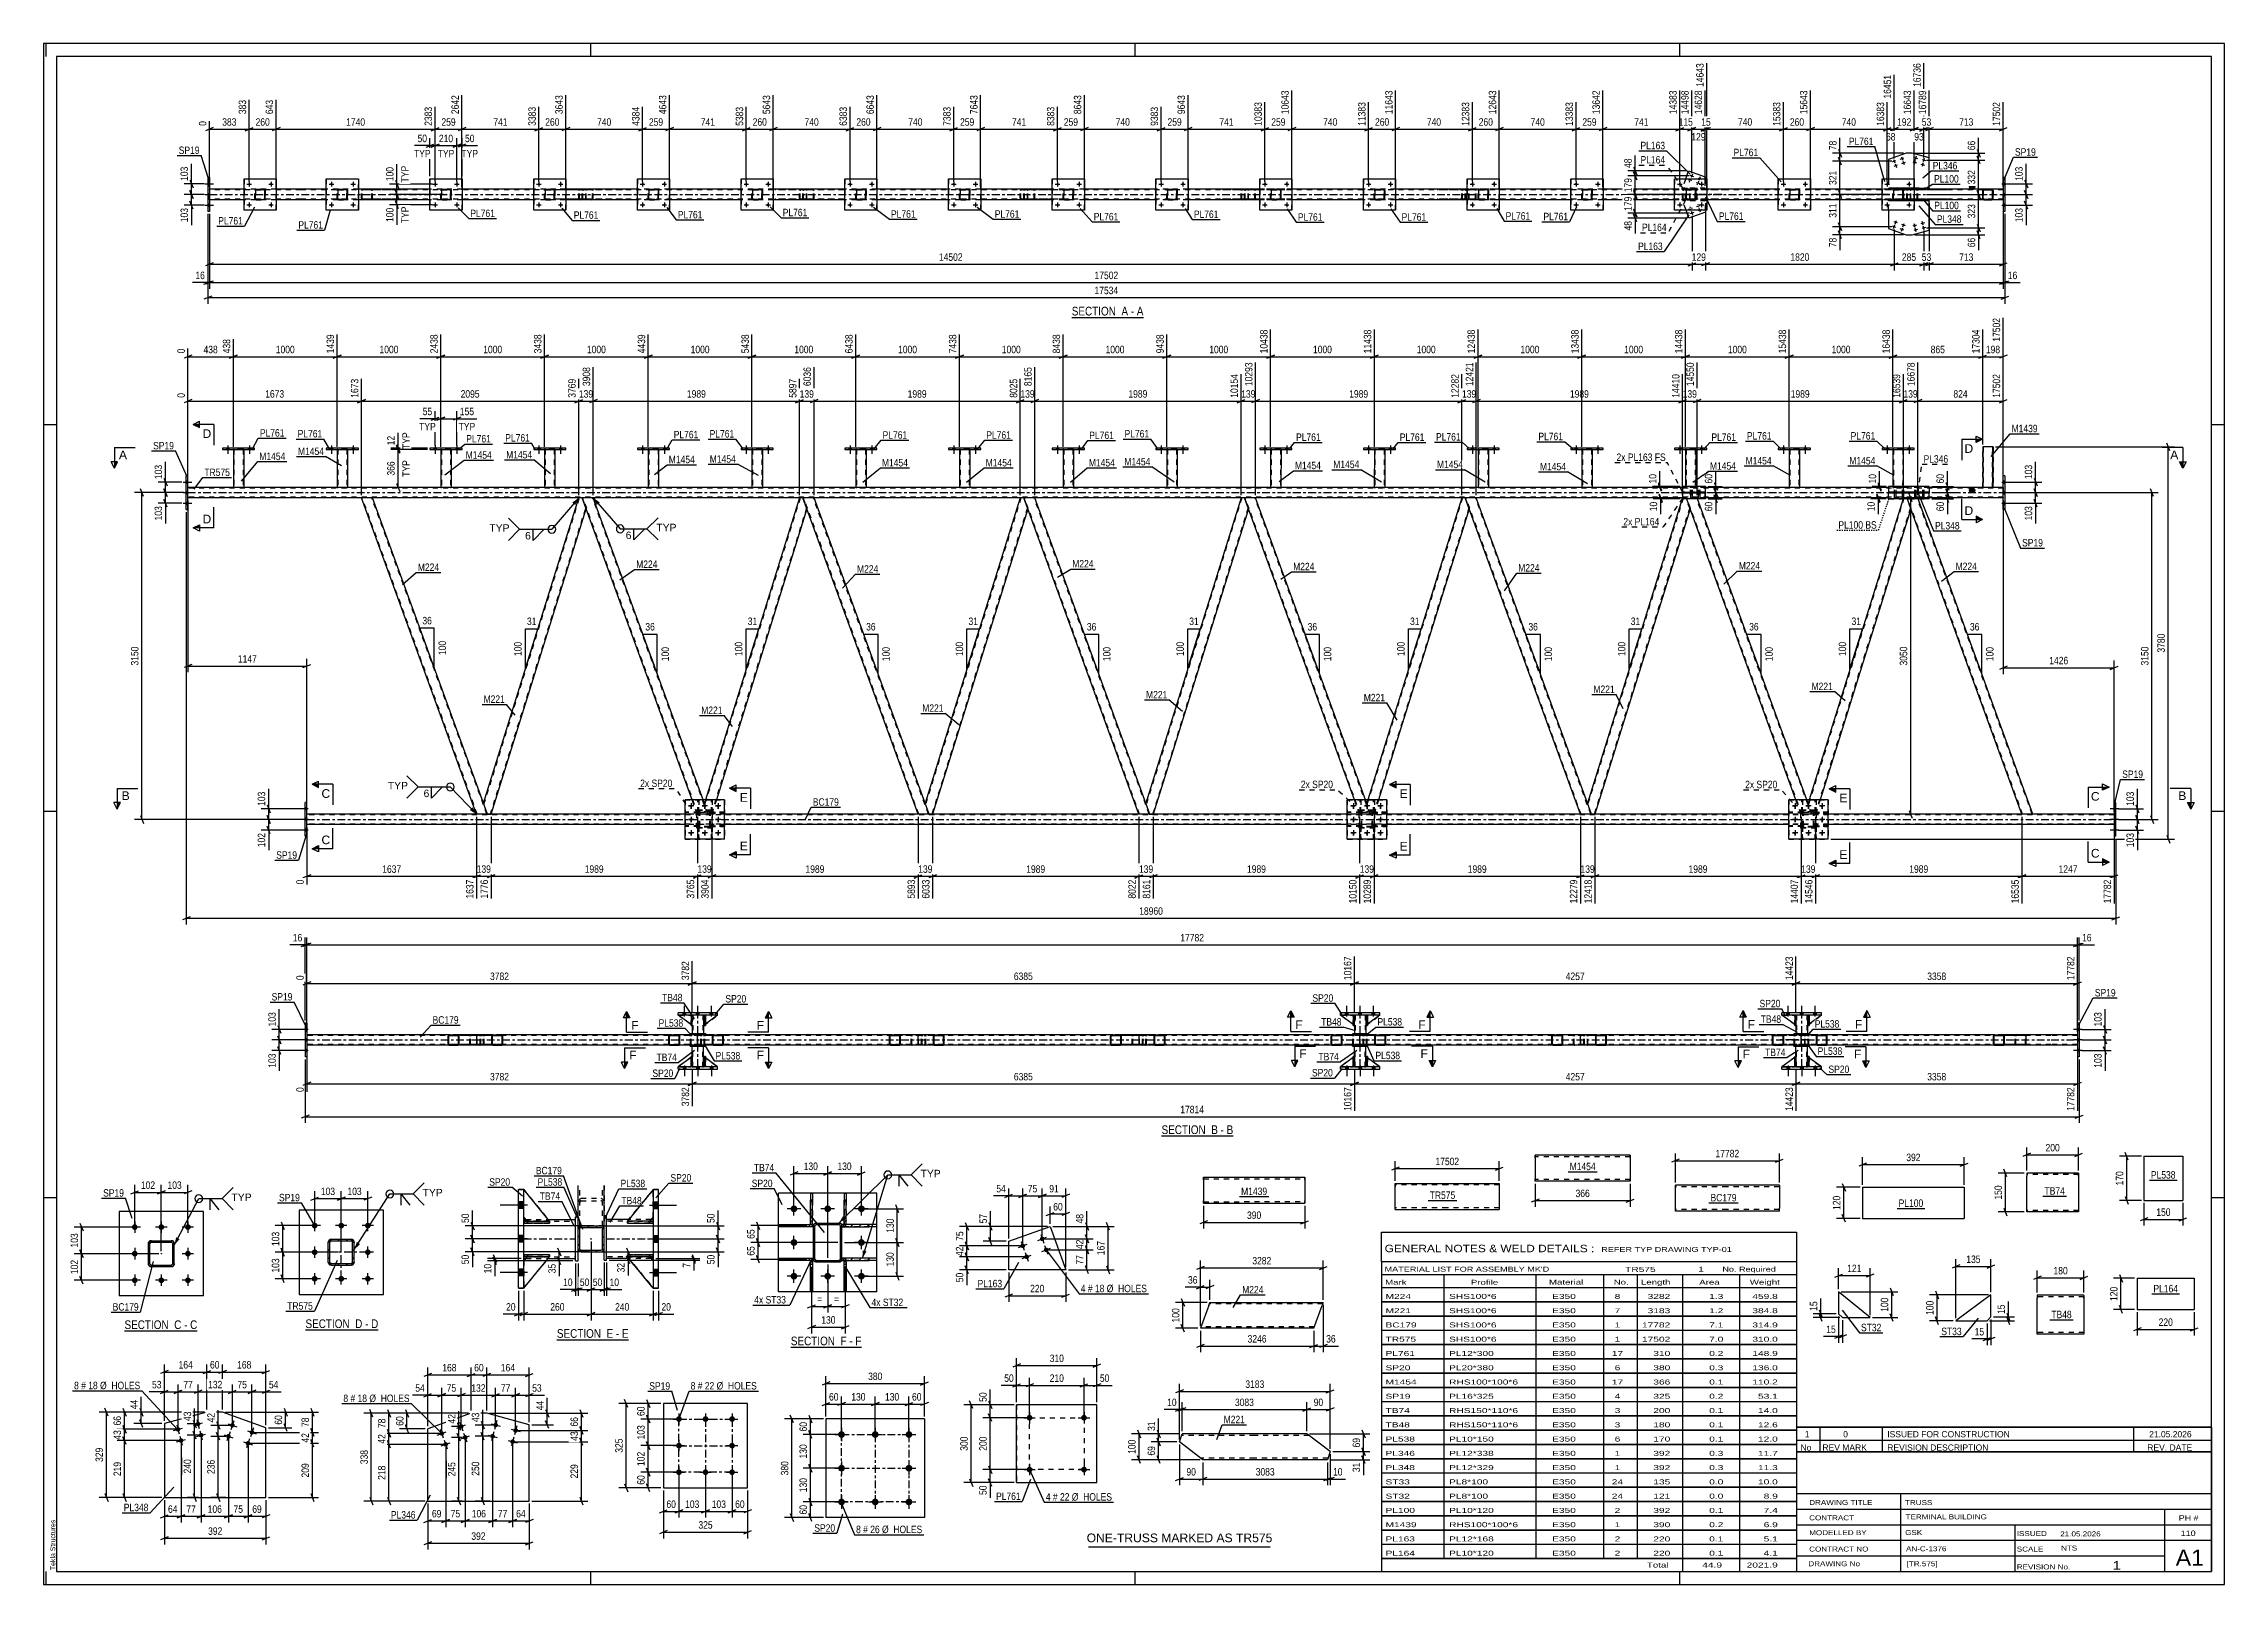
# Model space of a CAD drawing. Header units: millimetres. Extents: x 0 to 841, y 0 to 594.
import ezdxf

# ---------------------------------------------------------------- set-up
doc = ezdxf.new("R2010")
doc.units = ezdxf.units.MM
for name, pattern in [('DXK_LINE_DOT2', [3.9198, 1.9599, -1.9599]), ('DXK_LINE_DOT3', [5.9187, 2.979, -0.9799, 0.9799, -0.9799]), ('DXK_LINE_DOT4', [0.9408, 0.4704, -0.4704])]:
    doc.linetypes.add(name, pattern=pattern)
doc.styles.add('Arial', font='ARIAL.TTF', dxfattribs={"height": 0.2})
doc.styles.add('Arial Narrow', font='ARIALN.TTF', dxfattribs={"height": 0.2})

# ---------------------------------------------------------------- blocks, each defined once
blk = doc.blocks.new('Unknown-122570622-18 - 2046')
at = {"color": 6, "linetype": 'Continuous'}
blk.add_line((100.99, 98.07), (129.06, 98.07), dxfattribs=at)
at = {"color": 0, "linetype": 'Continuous'}
blk.add_wipeout([(119.1, 98.82), (119.1, 102.32), (100.99, 102.32), (100.99, 98.82)], dxfattribs=at)
blk.add_wipeout([(122.92, 98.82), (122.92, 102.32), (120.15, 102.32), (120.15, 98.82)], dxfattribs=at)
at = {"color": 7, "linetype": 'Continuous', "style": 'Arial Narrow'}
blk.add_text('SECTION ', height=3.34, dxfattribs=at).set_placement((100.99, 98.82))
at = {"color": 0, "linetype": 'Continuous'}
blk.add_wipeout([(125.24, 98.82), (125.24, 102.32), (123.97, 102.32), (123.97, 98.82)], dxfattribs=at)
blk.add_wipeout([(129.06, 98.82), (129.06, 102.32), (126.29, 102.32), (126.29, 98.82)], dxfattribs=at)
at = {"color": 7, "linetype": 'Continuous', "style": 'Arial Narrow'}
for s, p in [('D', (120.15, 98.82)), ('D', (126.29, 98.82)), ('-', (123.97, 98.82))]:
    blk.add_text(s, height=3.34, dxfattribs=at).set_placement(p)
blk = doc.blocks.new('Unknown-122570622-1133')
at = {"color": 5, "linetype": 'Continuous'}
for p, q in [((841, 594), (0, 594)), ((0, 594), (0, 0)), ((1, 589), (1, 594)), ((836, 589), (5, 589)), ((5, 589), (5, 5)), ((211, 589), (211, 594)), ((421, 589), (421, 594)), ((631, 589), (631, 594)), ((836, 5), (836, 589)), ((841, 0), (841, 594)), ((5, 447), (0, 447)), ((841, 447), (836, 447)), ((5, 298), (0, 298)), ((841, 298), (836, 298)), ((5, 149), (0, 149)), ((841, 149), (836, 149)), ((0, 0), (841, 0)), ((1, 0), (1, 5)), ((5, 5), (836, 5)), ((211, 0), (211, 5)), ((421, 0), (421, 5)), ((631, 0), (631, 5))]:
    blk.add_line(p, q, dxfattribs=at)
at = {"color": 174, "linetype": 'Continuous', "style": 'Arial'}
blk.add_text('Tekla Structures', height=1.9102, rotation=90, dxfattribs=at).set_placement((4.5, 5.5))
blk = doc.blocks.new('Unknown-122570622-11 - 3910')
at = {"color": 6, "linetype": 'Continuous'}
blk.add_line((396.5, 488.45), (424.15, 488.45), dxfattribs=at)
at = {"color": 0, "linetype": 'Continuous'}
blk.add_wipeout([(414.61, 489.2), (414.61, 492.7), (396.5, 492.7), (396.5, 489.2)], dxfattribs=at)
blk.add_wipeout([(418.22, 489.2), (418.22, 492.7), (415.66, 492.7), (415.66, 489.2)], dxfattribs=at)
at = {"color": 7, "linetype": 'Continuous', "style": 'Arial Narrow'}
blk.add_text('SECTION ', height=3.34, dxfattribs=at).set_placement((396.5, 489.2))
at = {"color": 0, "linetype": 'Continuous'}
blk.add_wipeout([(420.54, 489.2), (420.54, 492.7), (419.27, 492.7), (419.27, 489.2)], dxfattribs=at)
blk.add_wipeout([(424.15, 489.2), (424.15, 492.7), (421.59, 492.7), (421.59, 489.2)], dxfattribs=at)
at = {"color": 7, "linetype": 'Continuous', "style": 'Arial Narrow'}
for s, p in [('A', (415.66, 489.2)), ('-', (419.27, 489.2)), ('A', (421.59, 489.2))]:
    blk.add_text(s, height=3.34, dxfattribs=at).set_placement(p)
blk = doc.blocks.new('Unknown-122570622-20 - 8297')
at = {"color": 6, "linetype": 'Continuous'}
blk.add_line((31.2, 97.69), (59.27, 97.69), dxfattribs=at)
at = {"color": 0, "linetype": 'Continuous'}
blk.add_wipeout([(49.31, 98.44), (49.31, 101.94), (31.2, 101.94), (31.2, 98.44)], dxfattribs=at)
blk.add_wipeout([(53.13, 98.44), (53.13, 101.94), (50.36, 101.94), (50.36, 98.44)], dxfattribs=at)
at = {"color": 7, "linetype": 'Continuous', "style": 'Arial Narrow'}
blk.add_text('SECTION ', height=3.34, dxfattribs=at).set_placement((31.2, 98.44))
at = {"color": 0, "linetype": 'Continuous'}
blk.add_wipeout([(55.45, 98.44), (55.45, 101.94), (54.18, 101.94), (54.18, 98.44)], dxfattribs=at)
blk.add_wipeout([(59.27, 98.44), (59.27, 101.94), (56.5, 101.94), (56.5, 98.44)], dxfattribs=at)
at = {"color": 7, "linetype": 'Continuous', "style": 'Arial Narrow'}
for s, p in [('C', (50.36, 98.44)), ('C', (56.5, 98.44)), ('-', (54.18, 98.44))]:
    blk.add_text(s, height=3.34, dxfattribs=at).set_placement(p)
blk = doc.blocks.new('Unknown-122570622-12 - 7169')
at = {"color": 6, "linetype": 'Continuous'}
blk.add_line((431.14, 172.86), (458.78, 172.86), dxfattribs=at)
at = {"color": 0, "linetype": 'Continuous'}
blk.add_wipeout([(449.25, 173.61), (449.25, 177.11), (431.14, 177.11), (431.14, 173.61)], dxfattribs=at)
blk.add_wipeout([(452.85, 173.61), (452.85, 177.11), (450.3, 177.11), (450.3, 173.61)], dxfattribs=at)
at = {"color": 7, "linetype": 'Continuous', "style": 'Arial Narrow'}
blk.add_text('SECTION ', height=3.34, dxfattribs=at).set_placement((431.14, 173.61))
at = {"color": 0, "linetype": 'Continuous'}
blk.add_wipeout([(455.18, 173.61), (455.18, 177.11), (453.9, 177.11), (453.9, 173.61)], dxfattribs=at)
blk.add_wipeout([(458.78, 173.61), (458.78, 177.11), (456.23, 177.11), (456.23, 173.61)], dxfattribs=at)
at = {"color": 7, "linetype": 'Continuous', "style": 'Arial Narrow'}
for s, p in [('B', (450.3, 173.61)), ('B', (456.23, 173.61)), ('-', (453.9, 173.61))]:
    blk.add_text(s, height=3.34, dxfattribs=at).set_placement(p)
blk = doc.blocks.new('Unknown-122570622-16 - 2806')
at = {"color": 6, "linetype": 'Continuous'}
blk.add_line((197.94, 94.31), (225.58, 94.31), dxfattribs=at)
at = {"color": 0, "linetype": 'Continuous'}
blk.add_wipeout([(216.05, 95.06), (216.05, 98.56), (197.94, 98.56), (197.94, 95.06)], dxfattribs=at)
blk.add_wipeout([(219.65, 95.06), (219.65, 98.56), (217.1, 98.56), (217.1, 95.06)], dxfattribs=at)
at = {"color": 7, "linetype": 'Continuous', "style": 'Arial Narrow'}
blk.add_text('SECTION ', height=3.34, dxfattribs=at).set_placement((197.94, 95.06))
at = {"color": 0, "linetype": 'Continuous'}
blk.add_wipeout([(221.98, 95.06), (221.98, 98.56), (220.7, 98.56), (220.7, 95.06)], dxfattribs=at)
blk.add_wipeout([(225.58, 95.06), (225.58, 98.56), (223.03, 98.56), (223.03, 95.06)], dxfattribs=at)
at = {"color": 7, "linetype": 'Continuous', "style": 'Arial Narrow'}
for s, p in [('E', (217.1, 95.06)), ('-', (220.7, 95.06)), ('E', (223.03, 95.06))]:
    blk.add_text(s, height=3.34, dxfattribs=at).set_placement(p)
blk = doc.blocks.new('Unknown-122570622-17 - 3462')
at = {"color": 6, "linetype": 'Continuous'}
blk.add_line((288.17, 91.43), (315.39, 91.43), dxfattribs=at)
at = {"color": 0, "linetype": 'Continuous'}
blk.add_wipeout([(306.28, 92.18), (306.28, 95.68), (288.17, 95.68), (288.17, 92.18)], dxfattribs=at)
blk.add_wipeout([(309.67, 92.18), (309.67, 95.68), (307.33, 95.68), (307.33, 92.18)], dxfattribs=at)
at = {"color": 7, "linetype": 'Continuous', "style": 'Arial Narrow'}
blk.add_text('SECTION ', height=3.34, dxfattribs=at).set_placement((288.17, 92.18))
at = {"color": 0, "linetype": 'Continuous'}
blk.add_wipeout([(311.99, 92.18), (311.99, 95.68), (310.72, 95.68), (310.72, 92.18)], dxfattribs=at)
blk.add_wipeout([(315.39, 92.18), (315.39, 95.68), (313.04, 95.68), (313.04, 92.18)], dxfattribs=at)
at = {"color": 7, "linetype": 'Continuous', "style": 'Arial Narrow'}
for s, p in [('F', (307.33, 92.18)), ('-', (310.72, 92.18)), ('F', (313.04, 92.18))]:
    blk.add_text(s, height=3.34, dxfattribs=at).set_placement(p)
blk = doc.blocks.new('Part-122570622-2004 - 1990')
at = {"color": 2, "linetype": 'Continuous'}
for p, q in [((447.34, 156.94), (486.33, 156.95)), ((447.34, 156.94), (447.34, 156.94)), ((447.34, 156.85), (447.34, 156.94)), ((447.34, 156.58), (447.34, 156.85)), ((447.34, 156.2), (447.34, 156.58)), ((447.34, 156.2), (447.34, 147.68)), ((486.33, 156.95), (486.33, 156.95)), ((486.33, 156.95), (486.33, 156.86)), ((486.33, 156.86), (486.33, 156.6)), ((486.33, 156.6), (486.33, 156.21)), ((486.33, 156.21), (486.33, 147.69)), ((447.34, 147.29), (447.34, 147.68)), ((447.34, 147.03), (447.34, 147.29)), ((447.34, 146.94), (447.34, 147.03)), ((447.34, 146.94), (486.33, 146.95)), ((447.34, 146.94), (447.34, 146.94)), ((486.33, 147.69), (486.33, 147.3)), ((486.33, 147.3), (486.33, 147.04)), ((486.33, 147.04), (486.33, 146.95)), ((486.33, 146.95), (486.33, 146.95))]:
    blk.add_line(p, q, dxfattribs=at)
at = {"color": 7, "linetype": 'DXK_LINE_DOT2'}
for p, q in [((447.34, 156.94), (486.33, 156.95)), ((447.34, 156.94), (447.34, 156.85)), ((447.34, 156.85), (447.34, 156.58)), ((447.34, 156.58), (447.34, 156.34)), ((447.34, 156.34), (486.33, 156.35)), ((447.34, 156.34), (486.33, 156.35)), ((447.34, 156.34), (447.34, 147.58)), ((447.34, 156.34), (447.34, 156.34)), ((447.34, 156.29), (447.34, 156.34)), ((447.34, 156.29), (447.34, 156.34)), ((447.34, 156.29), (447.34, 147.91)), ((447.34, 156.2), (447.34, 156.29)), ((447.34, 156.16), (447.34, 156.2)), ((447.34, 155.97), (447.34, 156.16)), ((447.34, 155.97), (447.34, 147.71)), ((486.33, 156.86), (486.33, 156.95)), ((486.33, 156.6), (486.33, 156.86)), ((486.33, 156.35), (486.33, 156.6)), ((486.33, 156.35), (486.33, 147.59)), ((486.33, 156.35), (486.33, 156.35)), ((486.33, 156.3), (486.33, 156.35)), ((486.33, 156.3), (486.33, 156.35)), ((486.33, 156.3), (486.33, 147.92)), ((486.33, 156.21), (486.33, 156.3)), ((486.33, 156.17), (486.33, 156.21)), ((486.33, 155.98), (486.33, 156.17)), ((486.33, 155.98), (486.33, 147.72)), ((447.34, 147.71), (447.34, 147.91)), ((447.34, 147.58), (447.34, 147.71)), ((447.34, 147.71), (447.34, 147.58)), ((447.34, 147.54), (447.34, 147.58)), ((447.34, 147.58), (447.34, 147.54)), ((447.34, 147.58), (447.34, 147.29)), ((447.34, 147.54), (486.33, 147.55)), ((447.34, 147.54), (486.33, 147.55)), ((447.34, 147.54), (447.34, 147.54)), ((447.34, 147.29), (447.34, 147.03)), ((447.34, 147.03), (447.34, 146.94)), ((447.34, 146.94), (486.33, 146.95)), ((486.33, 147.72), (486.33, 147.92)), ((486.33, 147.59), (486.33, 147.72)), ((486.33, 147.72), (486.33, 147.59)), ((486.33, 147.55), (486.33, 147.59)), ((486.33, 147.59), (486.33, 147.55)), ((486.33, 147.3), (486.33, 147.59)), ((486.33, 147.55), (486.33, 147.55)), ((486.33, 147.04), (486.33, 147.3)), ((486.33, 146.95), (486.33, 147.04))]:
    blk.add_line(p, q, dxfattribs=at)
blk = doc.blocks.new('Bolt-122570622-8001 - 7967')
at = {"linetype": 'Continuous'}
for points in [[(307.71, 59.07, -1), (307.71, 56.47, -1)], [(320.71, 59.07, -1), (320.71, 56.47, -1)], [(333.71, 59.07, -1), (333.71, 56.47, -1)], [(307.71, 46.07, -1), (307.71, 43.47, -1)], [(333.71, 46.07, -1), (333.71, 43.47, -1)], [(307.71, 33.07, -1), (307.71, 30.47, -1)], [(320.71, 33.07, -1), (320.71, 30.47, -1)], [(333.71, 33.07, -1), (333.71, 30.47, -1)]]:
    blk.add_hatch(color=1, dxfattribs=at).paths.add_polyline_path(points)
at = {"color": 1, "linetype": 'Continuous'}
for p, q in [((307.71, 60.37), (307.71, 55.17)), ((320.71, 60.37), (320.71, 55.17)), ((333.71, 60.37), (333.71, 55.17)), ((305.11, 57.77), (310.31, 57.77)), ((318.11, 57.77), (323.31, 57.77)), ((331.11, 57.77), (336.31, 57.77)), ((305.11, 44.77), (310.31, 44.77)), ((307.71, 47.37), (307.71, 42.17)), ((331.11, 44.77), (336.31, 44.77)), ((333.71, 47.37), (333.71, 42.17)), ((307.71, 34.37), (307.71, 29.17)), ((320.71, 34.37), (320.71, 29.17)), ((333.71, 34.37), (333.71, 29.17)), ((305.11, 31.77), (310.31, 31.77)), ((318.11, 31.77), (323.31, 31.77)), ((331.11, 31.77), (336.31, 31.77))]:
    blk.add_line(p, q, dxfattribs=at)
blk = doc.blocks.new('Part-122570622-8006 - 7967')
at = {"color": 2, "linetype": 'Continuous'}
for p, q in [((301.71, 63.77), (301.71, 25.77)), ((339.71, 63.77), (301.71, 63.77)), ((339.71, 63.77), (339.71, 25.77)), ((339.71, 25.77), (301.71, 25.77))]:
    blk.add_line(p, q, dxfattribs=at)
blk = doc.blocks.new('Part-122570622-2104 - 2046')
at = {"color": 2, "linetype": 'Continuous'}
for p, q in [((131.03, 144.31), (98.53, 144.31)), ((98.53, 144.31), (98.53, 111.81)), ((131.03, 111.81), (131.03, 144.31)), ((98.53, 111.81), (131.03, 111.81))]:
    blk.add_line(p, q, dxfattribs=at)
blk = doc.blocks.new('Bolt-122570622-2149 - 2046')
at = {"linetype": 'Continuous'}
for points in [[(104.53, 137.21, -1), (104.53, 139.41, -1)], [(114.78, 137.21, -1), (114.78, 139.41, -1)], [(125.03, 137.21, -1), (125.03, 139.41, -1)], [(104.53, 126.96, -1), (104.53, 129.16, -1)], [(125.03, 126.96, -1), (125.03, 129.16, -1)], [(104.53, 116.71, -1), (104.53, 118.91, -1)], [(114.78, 116.71, -1), (114.78, 118.91, -1)], [(125.03, 116.71, -1), (125.03, 118.91, -1)]]:
    blk.add_hatch(color=1, dxfattribs=at).paths.add_polyline_path(points)
at = {"color": 1, "linetype": 'Continuous'}
for p, q in [((106.73, 138.31), (102.33, 138.31)), ((104.53, 136.11), (104.53, 140.51)), ((116.98, 138.31), (112.58, 138.31)), ((114.78, 136.11), (114.78, 140.51)), ((127.23, 138.31), (122.83, 138.31)), ((125.03, 136.11), (125.03, 140.51)), ((106.73, 128.06), (102.33, 128.06)), ((104.53, 125.86), (104.53, 130.26)), ((127.23, 128.06), (122.83, 128.06)), ((125.03, 125.86), (125.03, 130.26)), ((106.73, 117.81), (102.33, 117.81)), ((104.53, 115.61), (104.53, 120.01)), ((116.98, 117.81), (112.58, 117.81)), ((114.78, 115.61), (114.78, 120.01)), ((127.23, 117.81), (122.83, 117.81)), ((125.03, 115.61), (125.03, 120.01))]:
    blk.add_line(p, q, dxfattribs=at)
blk = doc.blocks.new('Part-122570622-2207 - 2046')
at = {"linetype": 'Continuous'}
h = blk.add_hatch(dxfattribs=at)
h.set_pattern_fill('', scale=0.7, style=0, pattern_type=0)
h.set_pattern_definition([(45, (110.9835, 133.062), (-1.57154, 1.57154), [])])
h.paths.add_polyline_path([(118.58, 133.06), (110.98, 133.06), (110.52, 132.97), (110.13, 132.71), (109.87, 132.32), (109.78, 131.86), (109.78, 124.26), (109.87, 123.8), (110.13, 123.41), (110.52, 123.15), (110.98, 123.06), (118.58, 123.06), (119.04, 123.15), (119.43, 123.41), (119.69, 123.8), (119.78, 124.26), (119.78, 131.86), (119.69, 132.32), (119.43, 132.71), (119.04, 132.97)])
h.paths.add_polyline_path([(119.14, 132.09), (119.18, 131.86), (119.18, 124.26), (119.14, 124.03), (119.01, 123.84), (118.81, 123.71), (118.58, 123.66), (110.98, 123.66), (110.75, 123.71), (110.56, 123.84), (110.43, 124.03), (110.38, 124.26), (110.38, 131.86), (110.43, 132.09), (110.56, 132.29), (110.75, 132.42), (110.98, 132.46), (118.58, 132.46), (118.81, 132.42), (119.01, 132.29)])
at = {"color": 7, "linetype": 'DXK_LINE_DOT3'}
for p, q in [((114.78, 118.06), (114.78, 138.06)), ((124.78, 128.06), (104.78, 128.06))]:
    blk.add_line(p, q, dxfattribs=at)
at = {"color": 7, "linetype": 'DXK_LINE_DOT2'}
for p, q in [((109.78, 131.86), (109.87, 132.32)), ((109.78, 124.26), (109.78, 131.86)), ((110.43, 132.09), (110.38, 131.86)), ((110.38, 124.26), (110.38, 131.86)), ((110.56, 132.29), (110.43, 132.09)), ((110.52, 132.97), (110.98, 133.06)), ((110.75, 132.42), (110.56, 132.29)), ((110.98, 132.46), (110.75, 132.42)), ((110.98, 133.06), (118.58, 133.06)), ((110.98, 132.46), (118.58, 132.46)), ((118.58, 133.06), (119.04, 132.97)), ((118.81, 132.42), (118.58, 132.46)), ((119.01, 132.29), (118.81, 132.42)), ((119.14, 132.09), (119.01, 132.29)), ((119.18, 131.86), (119.14, 132.09)), ((119.18, 124.26), (119.18, 131.86)), ((119.69, 132.32), (119.78, 131.86)), ((119.78, 124.26), (119.78, 131.86)), ((109.87, 123.8), (109.78, 124.26)), ((110.38, 124.26), (110.43, 124.03)), ((110.43, 124.03), (110.56, 123.84)), ((110.98, 123.06), (110.52, 123.15)), ((110.56, 123.84), (110.75, 123.71)), ((110.75, 123.71), (110.98, 123.66)), ((110.98, 123.66), (118.58, 123.66)), ((110.98, 123.06), (118.58, 123.06)), ((118.58, 123.66), (118.81, 123.71)), ((119.04, 123.15), (118.58, 123.06)), ((118.81, 123.71), (119.01, 123.84)), ((119.01, 123.84), (119.14, 124.03)), ((119.14, 124.03), (119.18, 124.26)), ((119.78, 124.26), (119.69, 123.8))]:
    blk.add_line(p, q, dxfattribs=at)
at = {"color": 2, "linetype": 'Continuous'}
for p, q in [((109.87, 132.32), (109.78, 131.86)), ((109.78, 124.26), (109.78, 131.86)), ((110.38, 131.86), (110.43, 132.09)), ((110.38, 124.26), (110.38, 131.86)), ((110.43, 132.09), (110.56, 132.29)), ((110.98, 133.06), (110.52, 132.97)), ((110.56, 132.29), (110.75, 132.42)), ((110.75, 132.42), (110.98, 132.46)), ((110.98, 133.06), (118.58, 133.06)), ((110.98, 132.46), (118.58, 132.46)), ((119.04, 132.97), (118.58, 133.06)), ((118.58, 132.46), (118.81, 132.42)), ((118.81, 132.42), (119.01, 132.29)), ((119.01, 132.29), (119.14, 132.09)), ((119.14, 132.09), (119.18, 131.86)), ((119.18, 124.26), (119.18, 131.86)), ((119.78, 131.86), (119.69, 132.32)), ((119.78, 124.26), (119.78, 131.86)), ((109.78, 124.26), (109.87, 123.8)), ((110.43, 124.03), (110.38, 124.26)), ((110.56, 123.84), (110.43, 124.03)), ((110.52, 123.15), (110.98, 123.06)), ((110.75, 123.71), (110.56, 123.84)), ((110.98, 123.66), (110.75, 123.71)), ((110.98, 123.66), (118.58, 123.66)), ((110.98, 123.06), (118.58, 123.06)), ((118.81, 123.71), (118.58, 123.66)), ((118.58, 123.06), (119.04, 123.15)), ((119.01, 123.84), (118.81, 123.71)), ((119.14, 124.03), (119.01, 123.84)), ((119.18, 124.26), (119.14, 124.03)), ((119.69, 123.8), (119.78, 124.26))]:
    blk.add_line(p, q, dxfattribs=at)
at = {"color": 7, "linetype": 'DXK_LINE_DOT2'}
for centre, start, end in [((110.98, 131.86), 112.5, 157.5), ((118.58, 131.86), 22.5, 67.5), ((110.98, 124.26), 202.5, 247.5), ((118.58, 124.26), 292.5, 337.5)]:
    blk.add_arc(centre, 1.2, start, end, dxfattribs=at)
at = {"color": 2, "linetype": 'Continuous'}
for centre, start, end in [((110.98, 131.86), 112.5, 157.5), ((118.58, 131.86), 22.5, 67.5), ((110.98, 124.26), 202.5, 247.5), ((118.58, 124.26), 292.5, 337.5)]:
    blk.add_arc(centre, 1.2, start, end, dxfattribs=at)
blk = doc.blocks.new('Part-122570622-3994 - 3910')
at = {"color": 2, "linetype": 'Continuous'}
for p, q in [((188.99, 529.84), (188.99, 541.84)), ((188.99, 541.84), (188.99, 541.84)), ((188.99, 541.84), (201.39, 541.84)), ((201.39, 541.84), (201.39, 529.84)), ((188.99, 529.84), (188.99, 529.84)), ((201.39, 529.84), (188.99, 529.84))]:
    blk.add_line(p, q, dxfattribs=at)
at = {"color": 7, "linetype": 'DXK_LINE_DOT2'}
for p, q in [((188.99, 541.84), (188.99, 529.84)), ((188.99, 541.84), (188.99, 541.84)), ((201.39, 529.84), (201.39, 541.84)), ((188.99, 529.84), (188.99, 529.84))]:
    blk.add_line(p, q, dxfattribs=at)
blk = doc.blocks.new('Part-122570622-3930 - 3910')
at = {"color": 2, "linetype": 'Continuous'}
for p, q in [((628.98, 529.84), (628.98, 541.84)), ((628.98, 541.84), (628.98, 541.84)), ((628.98, 541.84), (641.38, 541.84)), ((641.38, 541.84), (641.38, 529.84)), ((628.98, 529.84), (628.98, 529.84)), ((641.38, 529.84), (628.98, 529.84))]:
    blk.add_line(p, q, dxfattribs=at)
at = {"color": 7, "linetype": 'DXK_LINE_DOT2'}
for p, q in [((628.98, 541.84), (628.98, 529.84)), ((628.98, 541.84), (628.98, 541.84)), ((641.38, 529.84), (641.38, 541.84)), ((628.98, 529.84), (628.98, 529.84))]:
    blk.add_line(p, q, dxfattribs=at)
blk = doc.blocks.new('Bolt-122570622-3938 - 3910')
at = {"linetype": 'Continuous'}
for points in [[(390.55, 539.84), (390.56, 539.93), (390.58, 540.02), (390.63, 540.1), (390.69, 540.17), (390.77, 540.22), (390.85, 540.26), (390.94, 540.28), (391.03, 540.28), (391.12, 540.26), (391.21, 540.22), (391.28, 540.17), (391.34, 540.1), (391.39, 540.02), (391.42, 539.93), (391.43, 539.84), (391.42, 539.75), (391.39, 539.66), (391.34, 539.58), (391.28, 539.51), (391.21, 539.46), (391.12, 539.42), (391.03, 539.4), (390.94, 539.4), (390.85, 539.42), (390.77, 539.46), (390.69, 539.51), (390.63, 539.58), (390.58, 539.66), (390.56, 539.75)], [(398.95, 539.84), (398.96, 539.93), (398.98, 540.02), (399.03, 540.1), (399.09, 540.17), (399.17, 540.22), (399.25, 540.26), (399.34, 540.28), (399.43, 540.28), (399.52, 540.26), (399.61, 540.22), (399.68, 540.17), (399.74, 540.1), (399.79, 540.02), (399.82, 539.93), (399.83, 539.84), (399.82, 539.75), (399.79, 539.66), (399.74, 539.58), (399.68, 539.51), (399.61, 539.46), (399.52, 539.42), (399.43, 539.4), (399.34, 539.4), (399.25, 539.42), (399.17, 539.46), (399.09, 539.51), (399.03, 539.58), (398.98, 539.66), (398.96, 539.75)]]:
    blk.add_hatch(color=1, dxfattribs=at).paths.add_polyline_path(points)
at = {"color": 1, "linetype": 'Continuous'}
for p, q in [((390.11, 539.84), (391.87, 539.84)), ((390.99, 540.72), (390.99, 538.96)), ((398.51, 539.84), (400.27, 539.84)), ((399.39, 540.72), (399.39, 538.96))]:
    blk.add_line(p, q, dxfattribs=at)
blk = doc.blocks.new('Part-122570622-4040 - 3910')
at = {"color": 7, "linetype": 'DXK_LINE_DOT2'}
for p, q in [((633.25, 541.84), (631.95, 538.24)), ((640.76, 538.24), (631.95, 538.24)), ((640.76, 541.84), (640.76, 538.24))]:
    blk.add_line(p, q, dxfattribs=at)
at = {"color": 2, "linetype": 'Continuous'}
for p, q in [((633.25, 541.84), (634.36, 544.94)), ((634.36, 544.94), (640.76, 542.65)), ((640.76, 542.65), (640.76, 541.84))]:
    blk.add_line(p, q, dxfattribs=at)
blk = doc.blocks.new('Part-122570622-3976 - 3910')
at = {"color": 7, "linetype": 'DXK_LINE_DOT2'}
for p, q in [((273.18, 537.36), (273.21, 537.54)), ((273.22, 537.54), (273.18, 537.36)), ((273.18, 534.32), (273.18, 537.36)), ((273.18, 537.36), (273.18, 537.36)), ((273.18, 534.32), (273.18, 537.36)), ((273.18, 534.32), (273.18, 534.32)), ((273.21, 534.14), (273.18, 534.32)), ((273.18, 534.32), (273.22, 534.14)), ((273.42, 537.36), (273.44, 537.45)), ((273.43, 537.45), (273.42, 537.36)), ((273.42, 534.32), (273.42, 537.36)), ((273.42, 537.36), (273.42, 537.36)), ((273.42, 537.36), (273.42, 534.32)), ((273.42, 534.32), (273.42, 534.32)), ((273.44, 534.23), (273.42, 534.32)), ((273.42, 534.32), (273.43, 534.23)), ((273.49, 537.53), (273.43, 537.45)), ((273.43, 534.23), (273.49, 534.15)), ((273.44, 537.45), (273.49, 537.53)), ((273.49, 534.15), (273.44, 534.23)), ((273.47, 537.8), (273.66, 537.84)), ((273.47, 533.88), (273.48, 533.88)), ((273.66, 533.84), (273.47, 533.88)), ((273.66, 537.84), (273.48, 537.8)), ((273.48, 533.88), (273.66, 533.84)), ((273.49, 537.53), (273.57, 537.58)), ((273.56, 537.58), (273.49, 537.53)), ((273.57, 534.1), (273.49, 534.15)), ((273.49, 534.15), (273.56, 534.1)), ((273.66, 537.6), (273.56, 537.58)), ((273.56, 534.1), (273.66, 534.08)), ((273.57, 537.58), (273.66, 537.6)), ((273.66, 534.08), (273.57, 534.1)), ((273.66, 537.84), (276.7, 537.84)), ((273.66, 537.84), (273.66, 537.84)), ((273.66, 537.84), (276.7, 537.84)), ((273.66, 537.6), (276.7, 537.6)), ((273.66, 537.6), (273.66, 537.6)), ((276.7, 537.6), (273.66, 537.6)), ((273.66, 534.08), (276.7, 534.08)), ((273.66, 534.08), (273.66, 534.08)), ((273.66, 534.08), (276.7, 534.08)), ((273.66, 533.84), (276.7, 533.84)), ((273.66, 533.84), (273.66, 533.84)), ((273.66, 533.84), (276.7, 533.84)), ((276.7, 537.84), (276.7, 537.84)), ((276.7, 537.84), (276.88, 537.8)), ((276.88, 537.8), (276.7, 537.84)), ((276.7, 537.6), (276.7, 537.6)), ((276.7, 537.6), (276.79, 537.58)), ((276.79, 537.58), (276.7, 537.6)), ((276.79, 534.1), (276.7, 534.08)), ((276.7, 534.08), (276.79, 534.1)), ((276.7, 534.08), (276.7, 534.08)), ((276.88, 533.88), (276.7, 533.84)), ((276.7, 533.84), (276.88, 533.88)), ((276.7, 533.84), (276.7, 533.84)), ((276.79, 537.58), (276.79, 537.58)), ((276.79, 537.58), (276.87, 537.53)), ((276.87, 537.53), (276.79, 537.58)), ((276.87, 534.15), (276.79, 534.1)), ((276.79, 534.1), (276.87, 534.15)), ((276.87, 537.53), (276.92, 537.45)), ((276.92, 537.45), (276.87, 537.53)), ((276.92, 534.23), (276.87, 534.15)), ((276.87, 534.15), (276.92, 534.23)), ((276.92, 537.45), (276.94, 537.36)), ((276.94, 537.36), (276.92, 537.45)), ((276.94, 534.32), (276.92, 534.23)), ((276.92, 534.23), (276.94, 534.32)), ((276.94, 534.32), (276.94, 537.36)), ((276.94, 537.36), (276.94, 537.36)), ((276.94, 537.36), (276.94, 534.32)), ((276.94, 534.32), (276.94, 534.32)), ((277.14, 537.54), (277.18, 537.36)), ((277.18, 537.36), (277.14, 537.54)), ((277.18, 534.32), (277.14, 534.14)), ((277.14, 534.14), (277.18, 534.32)), ((277.18, 534.32), (277.18, 537.36)), ((277.18, 537.36), (277.18, 537.36)), ((277.18, 537.36), (277.18, 534.32)), ((277.18, 534.32), (277.18, 534.32))]:
    blk.add_line(p, q, dxfattribs=at)
at = {"color": 7, "linetype": 'DXK_LINE_DOT3'}
blk.add_line((275.18, 535.84), (275.17, 535.84), dxfattribs=at)
at = {"color": 7, "linetype": 'DXK_LINE_DOT2'}
for centre, start, end in [((273.66, 537.36), 112.5, 157.5), ((273.66, 534.32), 202.49999, 247.49999), ((273.66, 537.36), 112.5, 157.5), ((273.66, 534.32), 202.49999, 247.49999), ((276.7, 537.36), 22.49999, 67.49999), ((276.7, 537.36), 22.49999, 67.49999), ((276.7, 534.32), 292.5, 337.5), ((276.7, 534.32), 292.5, 337.5)]:
    blk.add_arc(centre, 0.48, start, end, dxfattribs=at)
blk = doc.blocks.new('Part-122570622-3912 - 3910')
at = {"color": 7, "linetype": 'DXK_LINE_DOT2'}
for p, q in [((81.48, 537.36), (81.52, 537.54)), ((81.48, 537.36), (81.49, 537.36)), ((81.48, 534.32), (81.48, 537.36)), ((81.49, 534.32), (81.48, 534.32)), ((81.52, 534.14), (81.48, 534.32)), ((81.52, 537.54), (81.49, 537.36)), ((81.49, 534.32), (81.49, 537.36)), ((81.49, 534.32), (81.52, 534.14)), ((81.74, 537.45), (81.72, 537.36)), ((81.73, 537.36), (81.72, 537.36)), ((81.72, 537.36), (81.72, 534.32)), ((81.72, 534.32), (81.73, 534.32)), ((81.72, 534.32), (81.74, 534.23)), ((81.73, 537.36), (81.75, 537.45)), ((81.73, 534.32), (81.73, 537.36)), ((81.75, 534.23), (81.73, 534.32)), ((81.79, 537.53), (81.74, 537.45)), ((81.74, 534.23), (81.79, 534.15)), ((81.75, 537.45), (81.8, 537.53)), ((81.8, 534.15), (81.75, 534.23)), ((81.78, 537.8), (81.96, 537.84)), ((81.97, 537.84), (81.78, 537.8)), ((81.78, 533.88), (81.78, 533.88)), ((81.96, 533.84), (81.78, 533.88)), ((81.78, 533.88), (81.97, 533.84)), ((81.87, 537.58), (81.79, 537.53)), ((81.79, 534.15), (81.87, 534.1)), ((81.8, 537.53), (81.88, 537.58)), ((81.88, 534.1), (81.8, 534.15)), ((81.96, 537.6), (81.87, 537.58)), ((81.87, 534.1), (81.96, 534.08)), ((81.88, 537.58), (81.97, 537.6)), ((81.97, 534.08), (81.88, 534.1)), ((81.97, 537.84), (81.96, 537.84)), ((81.96, 537.84), (85, 537.84)), ((81.96, 537.6), (81.97, 537.6)), ((85, 537.6), (81.96, 537.6)), ((81.97, 534.08), (81.96, 534.08)), ((81.96, 534.08), (85, 534.08)), ((81.97, 533.84), (81.96, 533.84)), ((81.96, 533.84), (85, 533.84)), ((81.97, 537.84), (85.01, 537.84)), ((81.97, 537.6), (85.01, 537.6)), ((81.97, 534.08), (85.01, 534.08)), ((81.97, 533.84), (85.01, 533.84)), ((85, 537.84), (85.01, 537.84)), ((85, 537.84), (85.19, 537.8)), ((85.01, 537.6), (85, 537.6)), ((85.09, 537.58), (85, 537.6)), ((85, 534.08), (85.09, 534.1)), ((85, 534.08), (85.01, 534.08)), ((85.19, 533.88), (85, 533.84)), ((85, 533.84), (85.01, 533.84)), ((85.19, 537.8), (85.01, 537.84)), ((85.01, 537.6), (85.1, 537.58)), ((85.1, 534.1), (85.01, 534.08)), ((85.01, 533.84), (85.19, 533.88)), ((85.09, 537.58), (85.1, 537.58)), ((85.17, 537.53), (85.09, 537.58)), ((85.09, 534.1), (85.17, 534.15)), ((85.1, 537.58), (85.18, 537.53)), ((85.18, 534.15), (85.1, 534.1)), ((85.22, 537.45), (85.17, 537.53)), ((85.17, 534.15), (85.22, 534.23)), ((85.18, 537.53), (85.23, 537.45)), ((85.23, 534.23), (85.18, 534.15)), ((85.24, 537.36), (85.22, 537.45)), ((85.22, 534.23), (85.24, 534.32)), ((85.23, 537.45), (85.25, 537.36)), ((85.25, 534.32), (85.23, 534.23)), ((85.25, 537.36), (85.24, 537.36)), ((85.24, 537.36), (85.24, 534.32)), ((85.24, 534.32), (85.25, 534.32)), ((85.25, 534.32), (85.25, 537.36)), ((85.45, 537.54), (85.48, 537.36)), ((85.49, 537.36), (85.45, 537.54)), ((85.48, 534.32), (85.45, 534.14)), ((85.45, 534.14), (85.49, 534.32)), ((85.49, 537.36), (85.48, 537.36)), ((85.48, 537.36), (85.48, 534.32)), ((85.48, 534.32), (85.49, 534.32)), ((85.49, 534.32), (85.49, 537.36))]:
    blk.add_line(p, q, dxfattribs=at)
at = {"color": 7, "linetype": 'DXK_LINE_DOT3'}
blk.add_line((83.49, 535.84), (83.48, 535.84), dxfattribs=at)
at = {"color": 7, "linetype": 'DXK_LINE_DOT2'}
for centre, start, end in [((81.96, 537.36), 112.5, 157.5), ((81.97, 537.36), 112.5, 157.5), ((81.96, 534.32), 202.49999, 247.49999), ((81.97, 534.32), 202.49999, 247.49999), ((85, 537.36), 22.49999, 67.49999), ((85.01, 537.36), 22.49999, 67.49999), ((85, 534.32), 292.5, 337.5), ((85.01, 534.32), 292.5, 337.5)]:
    blk.add_arc(centre, 0.48, start, end, dxfattribs=at)
blk = doc.blocks.new('Bolt-122570622-3983 - 3910')
at = {"linetype": 'Continuous'}
for points in [[(350.55, 531.84), (350.56, 531.93), (350.58, 532.02), (350.63, 532.1), (350.69, 532.17), (350.77, 532.22), (350.85, 532.26), (350.94, 532.28), (351.03, 532.28), (351.12, 532.26), (351.21, 532.22), (351.28, 532.17), (351.34, 532.1), (351.39, 532.02), (351.42, 531.93), (351.43, 531.84), (351.42, 531.75), (351.39, 531.66), (351.34, 531.58), (351.28, 531.51), (351.21, 531.46), (351.12, 531.42), (351.03, 531.4), (350.94, 531.4), (350.85, 531.42), (350.77, 531.46), (350.69, 531.51), (350.63, 531.58), (350.58, 531.66), (350.56, 531.75)], [(358.95, 531.84), (358.96, 531.93), (358.98, 532.02), (359.03, 532.1), (359.09, 532.17), (359.17, 532.22), (359.25, 532.26), (359.34, 532.28), (359.43, 532.28), (359.52, 532.26), (359.61, 532.22), (359.68, 532.17), (359.74, 532.1), (359.79, 532.02), (359.82, 531.93), (359.83, 531.84), (359.82, 531.75), (359.79, 531.66), (359.74, 531.58), (359.68, 531.51), (359.61, 531.46), (359.52, 531.42), (359.43, 531.4), (359.34, 531.4), (359.25, 531.42), (359.17, 531.46), (359.09, 531.51), (359.03, 531.58), (358.98, 531.66), (358.96, 531.75)]]:
    blk.add_hatch(color=1, dxfattribs=at).paths.add_polyline_path(points)
at = {"color": 1, "linetype": 'Continuous'}
for p, q in [((350.11, 531.84), (351.87, 531.84)), ((350.99, 532.72), (350.99, 530.96)), ((358.51, 531.84), (360.27, 531.84)), ((359.39, 532.72), (359.39, 530.96))]:
    blk.add_line(p, q, dxfattribs=at)
blk = doc.blocks.new('Bolt-122570622-3919 - 3910')
at = {"linetype": 'Continuous'}
for points in [[(710.54, 531.84), (710.55, 531.93), (710.58, 532.02), (710.62, 532.1), (710.68, 532.17), (710.76, 532.22), (710.84, 532.26), (710.93, 532.28), (711.03, 532.28), (711.12, 532.26), (711.2, 532.22), (711.27, 532.17), (711.34, 532.1), (711.38, 532.02), (711.41, 531.93), (711.42, 531.84), (711.41, 531.75), (711.38, 531.66), (711.34, 531.58), (711.27, 531.51), (711.2, 531.46), (711.12, 531.42), (711.03, 531.4), (710.93, 531.4), (710.84, 531.42), (710.76, 531.46), (710.68, 531.51), (710.62, 531.58), (710.58, 531.66), (710.55, 531.75)], [(718.94, 531.84), (718.95, 531.93), (718.98, 532.02), (719.02, 532.1), (719.08, 532.17), (719.16, 532.22), (719.24, 532.26), (719.33, 532.28), (719.43, 532.28), (719.52, 532.26), (719.6, 532.22), (719.67, 532.17), (719.74, 532.1), (719.78, 532.02), (719.81, 531.93), (719.82, 531.84), (719.81, 531.75), (719.78, 531.66), (719.74, 531.58), (719.67, 531.51), (719.6, 531.46), (719.52, 531.42), (719.43, 531.4), (719.33, 531.4), (719.24, 531.42), (719.16, 531.46), (719.08, 531.51), (719.02, 531.58), (718.98, 531.66), (718.95, 531.75)]]:
    blk.add_hatch(color=1, dxfattribs=at).paths.add_polyline_path(points)
at = {"color": 1, "linetype": 'Continuous'}
for p, q in [((710.1, 531.84), (711.86, 531.84)), ((710.98, 532.72), (710.98, 530.96)), ((718.5, 531.84), (720.26, 531.84)), ((719.38, 532.72), (719.38, 530.96))]:
    blk.add_line(p, q, dxfattribs=at)
blk = doc.blocks.new('Part-122570622-3924 - 3910')
at = {"color": 2, "linetype": 'Continuous'}
for p, q in [((708.98, 529.84), (708.98, 541.84)), ((708.98, 541.84), (708.98, 541.84)), ((708.98, 541.84), (721.38, 541.84)), ((721.38, 541.84), (721.38, 529.84)), ((708.98, 529.84), (708.98, 529.84)), ((721.38, 529.84), (708.98, 529.84))]:
    blk.add_line(p, q, dxfattribs=at)
at = {"color": 7, "linetype": 'DXK_LINE_DOT2'}
for p, q in [((708.98, 541.84), (708.98, 529.84)), ((708.98, 541.84), (708.98, 541.84)), ((721.38, 529.84), (721.38, 541.84)), ((708.98, 529.84), (708.98, 529.84))]:
    blk.add_line(p, q, dxfattribs=at)
blk = doc.blocks.new('Part-122570622-3989 - 3910')
at = {"color": 7, "linetype": 'DXK_LINE_DOT2'}
for p, q in [((433.18, 537.36), (433.21, 537.54)), ((433.22, 537.54), (433.18, 537.36)), ((433.18, 534.32), (433.18, 537.36)), ((433.18, 537.36), (433.18, 537.36)), ((433.18, 534.32), (433.18, 537.36)), ((433.18, 534.32), (433.18, 534.32)), ((433.21, 534.14), (433.18, 534.32)), ((433.18, 534.32), (433.22, 534.14)), ((433.42, 537.36), (433.44, 537.45)), ((433.43, 537.45), (433.42, 537.36)), ((433.42, 534.32), (433.42, 537.36)), ((433.42, 537.36), (433.42, 537.36)), ((433.42, 537.36), (433.42, 534.32)), ((433.42, 534.32), (433.42, 534.32)), ((433.44, 534.23), (433.42, 534.32)), ((433.42, 534.32), (433.43, 534.23)), ((433.49, 537.53), (433.43, 537.45)), ((433.43, 534.23), (433.49, 534.15)), ((433.44, 537.45), (433.49, 537.53)), ((433.49, 534.15), (433.44, 534.23)), ((433.47, 537.8), (433.66, 537.84)), ((433.47, 533.88), (433.48, 533.88)), ((433.66, 533.84), (433.47, 533.88)), ((433.66, 537.84), (433.48, 537.8)), ((433.48, 533.88), (433.66, 533.84)), ((433.49, 537.53), (433.57, 537.58)), ((433.56, 537.58), (433.49, 537.53)), ((433.57, 534.1), (433.49, 534.15)), ((433.49, 534.15), (433.56, 534.1)), ((433.66, 537.6), (433.56, 537.58)), ((433.56, 534.1), (433.66, 534.08)), ((433.57, 537.58), (433.66, 537.6)), ((433.66, 534.08), (433.57, 534.1)), ((433.66, 537.84), (436.7, 537.84)), ((433.66, 537.84), (433.66, 537.84)), ((433.66, 537.84), (436.7, 537.84)), ((433.66, 537.6), (436.7, 537.6)), ((433.66, 537.6), (433.66, 537.6)), ((436.7, 537.6), (433.66, 537.6)), ((433.66, 534.08), (436.7, 534.08)), ((433.66, 534.08), (433.66, 534.08)), ((433.66, 534.08), (436.7, 534.08)), ((433.66, 533.84), (436.7, 533.84)), ((433.66, 533.84), (433.66, 533.84)), ((433.66, 533.84), (436.7, 533.84)), ((436.7, 537.84), (436.7, 537.84)), ((436.7, 537.84), (436.88, 537.8)), ((436.88, 537.8), (436.7, 537.84)), ((436.7, 537.6), (436.7, 537.6)), ((436.7, 537.6), (436.79, 537.58)), ((436.79, 537.58), (436.7, 537.6)), ((436.79, 534.1), (436.7, 534.08)), ((436.7, 534.08), (436.79, 534.1)), ((436.7, 534.08), (436.7, 534.08)), ((436.88, 533.88), (436.7, 533.84)), ((436.7, 533.84), (436.88, 533.88)), ((436.7, 533.84), (436.7, 533.84)), ((436.79, 537.58), (436.79, 537.58)), ((436.79, 537.58), (436.87, 537.53)), ((436.87, 537.53), (436.79, 537.58)), ((436.87, 534.15), (436.79, 534.1)), ((436.79, 534.1), (436.87, 534.15)), ((436.87, 537.53), (436.92, 537.45)), ((436.92, 537.45), (436.87, 537.53)), ((436.92, 534.23), (436.87, 534.15)), ((436.87, 534.15), (436.92, 534.23)), ((436.92, 537.45), (436.94, 537.36)), ((436.94, 537.36), (436.92, 537.45)), ((436.94, 534.32), (436.92, 534.23)), ((436.92, 534.23), (436.94, 534.32)), ((436.94, 534.32), (436.94, 537.36)), ((436.94, 537.36), (436.94, 537.36)), ((436.94, 537.36), (436.94, 534.32)), ((436.94, 534.32), (436.94, 534.32)), ((437.14, 537.54), (437.18, 537.36)), ((437.18, 537.36), (437.14, 537.54)), ((437.18, 534.32), (437.14, 534.14)), ((437.14, 534.14), (437.18, 534.32)), ((437.18, 534.32), (437.18, 537.36)), ((437.18, 537.36), (437.18, 537.36)), ((437.18, 537.36), (437.18, 534.32)), ((437.18, 534.32), (437.18, 534.32))]:
    blk.add_line(p, q, dxfattribs=at)
at = {"color": 7, "linetype": 'DXK_LINE_DOT3'}
blk.add_line((435.18, 535.84), (435.17, 535.84), dxfattribs=at)
at = {"color": 7, "linetype": 'DXK_LINE_DOT2'}
for centre, start, end in [((433.66, 537.36), 112.5, 157.5), ((433.66, 534.32), 202.49999, 247.49999), ((433.66, 537.36), 112.5, 157.5), ((433.66, 534.32), 202.49999, 247.49999), ((436.7, 537.36), 22.49999, 67.49999), ((436.7, 537.36), 22.49999, 67.49999), ((436.7, 534.32), 292.5, 337.5), ((436.7, 534.32), 292.5, 337.5)]:
    blk.add_arc(centre, 0.48, start, end, dxfattribs=at)
blk = doc.blocks.new('Part-122570622-3925 - 3910')
at = {"color": 7, "linetype": 'DXK_LINE_DOT2'}
for p, q in [((713.17, 537.36), (713.21, 537.54)), ((713.17, 537.36), (713.18, 537.36)), ((713.17, 534.32), (713.17, 537.36)), ((713.18, 534.32), (713.17, 534.32)), ((713.21, 534.14), (713.17, 534.32)), ((713.22, 537.54), (713.18, 537.36)), ((713.18, 534.32), (713.18, 537.36)), ((713.18, 534.32), (713.22, 534.14)), ((713.43, 537.45), (713.41, 537.36)), ((713.42, 537.36), (713.41, 537.36)), ((713.41, 537.36), (713.41, 534.32)), ((713.41, 534.32), (713.42, 534.32)), ((713.41, 534.32), (713.43, 534.23)), ((713.42, 537.36), (713.44, 537.45)), ((713.42, 534.32), (713.42, 537.36)), ((713.44, 534.23), (713.42, 534.32)), ((713.48, 537.53), (713.43, 537.45)), ((713.43, 534.23), (713.48, 534.15)), ((713.44, 537.45), (713.49, 537.53)), ((713.49, 534.15), (713.44, 534.23)), ((713.47, 537.8), (713.65, 537.84)), ((713.47, 533.88), (713.48, 533.88)), ((713.65, 533.84), (713.47, 533.88)), ((713.66, 537.84), (713.48, 537.8)), ((713.56, 537.58), (713.48, 537.53)), ((713.48, 534.15), (713.56, 534.1)), ((713.48, 533.88), (713.66, 533.84)), ((713.49, 537.53), (713.57, 537.58)), ((713.57, 534.1), (713.49, 534.15)), ((713.65, 537.6), (713.56, 537.58)), ((713.56, 534.1), (713.65, 534.08)), ((713.57, 537.58), (713.66, 537.6)), ((713.66, 534.08), (713.57, 534.1)), ((713.66, 537.84), (713.65, 537.84)), ((713.65, 537.84), (716.69, 537.84)), ((713.65, 537.6), (713.66, 537.6)), ((716.69, 537.6), (713.65, 537.6)), ((713.66, 534.08), (713.65, 534.08)), ((713.65, 534.08), (716.69, 534.08)), ((713.66, 533.84), (713.65, 533.84)), ((713.65, 533.84), (716.69, 533.84)), ((713.66, 537.84), (716.7, 537.84)), ((713.66, 537.6), (716.7, 537.6)), ((713.66, 534.08), (716.7, 534.08)), ((713.66, 533.84), (716.7, 533.84)), ((716.69, 537.84), (716.7, 537.84)), ((716.69, 537.84), (716.88, 537.8)), ((716.7, 537.6), (716.69, 537.6)), ((716.79, 537.58), (716.69, 537.6)), ((716.69, 534.08), (716.79, 534.1)), ((716.69, 534.08), (716.7, 534.08)), ((716.88, 533.88), (716.69, 533.84)), ((716.69, 533.84), (716.7, 533.84)), ((716.88, 537.8), (716.7, 537.84)), ((716.7, 537.6), (716.79, 537.58)), ((716.79, 534.1), (716.7, 534.08)), ((716.7, 533.84), (716.88, 533.88)), ((716.79, 537.58), (716.79, 537.58)), ((716.79, 537.58), (716.87, 537.53)), ((716.86, 537.53), (716.79, 537.58)), ((716.87, 534.15), (716.79, 534.1)), ((716.79, 534.1), (716.86, 534.15)), ((716.92, 537.45), (716.86, 537.53)), ((716.86, 534.15), (716.92, 534.23)), ((716.87, 537.53), (716.92, 537.45)), ((716.92, 534.23), (716.87, 534.15)), ((716.92, 537.45), (716.94, 537.36)), ((716.93, 537.36), (716.92, 537.45)), ((716.94, 534.32), (716.92, 534.23)), ((716.92, 534.23), (716.93, 534.32)), ((716.94, 537.36), (716.93, 537.36)), ((716.93, 537.36), (716.93, 534.32)), ((716.93, 534.32), (716.94, 534.32)), ((716.94, 534.32), (716.94, 537.36)), ((717.14, 537.54), (717.17, 537.36)), ((717.18, 537.36), (717.14, 537.54)), ((717.17, 534.32), (717.14, 534.14)), ((717.14, 534.14), (717.18, 534.32)), ((717.18, 537.36), (717.17, 537.36)), ((717.17, 537.36), (717.17, 534.32)), ((717.17, 534.32), (717.18, 534.32)), ((717.18, 534.32), (717.18, 537.36))]:
    blk.add_line(p, q, dxfattribs=at)
at = {"color": 7, "linetype": 'DXK_LINE_DOT3'}
blk.add_line((715.18, 535.84), (715.17, 535.84), dxfattribs=at)
at = {"color": 7, "linetype": 'DXK_LINE_DOT2'}
for centre, start, end in [((713.65, 537.36), 112.5, 157.5), ((713.65, 534.32), 202.49999, 247.49999), ((713.66, 537.36), 112.5, 157.5), ((713.66, 534.32), 202.49999, 247.49999), ((716.69, 537.36), 22.49999, 67.49999), ((716.7, 537.36), 22.49999, 67.49999), ((716.69, 534.32), 292.5, 337.5), ((716.7, 534.32), 292.5, 337.5)]:
    blk.add_arc(centre, 0.48, start, end, dxfattribs=at)
blk = doc.blocks.new('Part-122570622-3995 - 3910')
at = {"color": 7, "linetype": 'DXK_LINE_DOT2'}
for p, q in [((193.18, 537.36), (193.22, 537.54)), ((193.18, 537.36), (193.19, 537.36)), ((193.18, 534.32), (193.18, 537.36)), ((193.19, 534.32), (193.18, 534.32)), ((193.22, 534.14), (193.18, 534.32)), ((193.22, 537.54), (193.19, 537.36)), ((193.19, 534.32), (193.19, 537.36)), ((193.19, 534.32), (193.22, 534.14)), ((193.44, 537.45), (193.42, 537.36)), ((193.43, 537.36), (193.42, 537.36)), ((193.42, 537.36), (193.42, 534.32)), ((193.42, 534.32), (193.43, 534.32)), ((193.42, 534.32), (193.44, 534.23)), ((193.43, 537.36), (193.44, 537.45)), ((193.43, 534.32), (193.43, 537.36)), ((193.44, 534.23), (193.43, 534.32)), ((193.44, 537.45), (193.5, 537.53)), ((193.49, 537.53), (193.44, 537.45)), ((193.5, 534.15), (193.44, 534.23)), ((193.44, 534.23), (193.49, 534.15)), ((193.48, 537.8), (193.66, 537.84)), ((193.67, 537.84), (193.48, 537.8)), ((193.48, 533.88), (193.48, 533.88)), ((193.66, 533.84), (193.48, 533.88)), ((193.48, 533.88), (193.67, 533.84)), ((193.57, 537.58), (193.49, 537.53)), ((193.49, 534.15), (193.57, 534.1)), ((193.5, 537.53), (193.57, 537.58)), ((193.57, 534.1), (193.5, 534.15)), ((193.57, 537.58), (193.67, 537.6)), ((193.66, 537.6), (193.57, 537.58)), ((193.67, 534.08), (193.57, 534.1)), ((193.57, 534.1), (193.66, 534.08)), ((193.67, 537.84), (193.66, 537.84)), ((193.66, 537.84), (196.7, 537.84)), ((193.66, 537.6), (193.67, 537.6)), ((196.7, 537.6), (193.66, 537.6)), ((193.67, 534.08), (193.66, 534.08)), ((193.66, 534.08), (196.7, 534.08)), ((193.67, 533.84), (193.66, 533.84)), ((193.66, 533.84), (196.7, 533.84)), ((193.67, 537.84), (196.71, 537.84)), ((193.67, 537.6), (196.71, 537.6)), ((193.67, 534.08), (196.71, 534.08)), ((193.67, 533.84), (196.71, 533.84)), ((196.7, 537.84), (196.71, 537.84)), ((196.7, 537.84), (196.89, 537.8)), ((196.71, 537.6), (196.7, 537.6)), ((196.79, 537.58), (196.7, 537.6)), ((196.7, 534.08), (196.79, 534.1)), ((196.7, 534.08), (196.71, 534.08)), ((196.89, 533.88), (196.7, 533.84)), ((196.7, 533.84), (196.71, 533.84)), ((196.89, 537.8), (196.71, 537.84)), ((196.71, 537.6), (196.8, 537.58)), ((196.8, 534.1), (196.71, 534.08)), ((196.71, 533.84), (196.89, 533.88)), ((196.79, 537.58), (196.8, 537.58)), ((196.87, 537.53), (196.79, 537.58)), ((196.79, 534.1), (196.87, 534.15)), ((196.8, 537.58), (196.88, 537.53)), ((196.88, 534.15), (196.8, 534.1)), ((196.92, 537.45), (196.87, 537.53)), ((196.87, 534.15), (196.92, 534.23)), ((196.88, 537.53), (196.93, 537.45)), ((196.93, 534.23), (196.88, 534.15)), ((196.94, 537.36), (196.92, 537.45)), ((196.92, 534.23), (196.94, 534.32)), ((196.93, 537.45), (196.95, 537.36)), ((196.95, 534.32), (196.93, 534.23)), ((196.95, 537.36), (196.94, 537.36)), ((196.94, 537.36), (196.94, 534.32)), ((196.94, 534.32), (196.95, 534.32)), ((196.95, 534.32), (196.95, 537.36)), ((197.15, 537.54), (197.18, 537.36)), ((197.19, 537.36), (197.15, 537.54)), ((197.18, 534.32), (197.15, 534.14)), ((197.15, 534.14), (197.19, 534.32)), ((197.19, 537.36), (197.18, 537.36)), ((197.18, 537.36), (197.18, 534.32)), ((197.18, 534.32), (197.19, 534.32)), ((197.19, 534.32), (197.19, 537.36))]:
    blk.add_line(p, q, dxfattribs=at)
at = {"color": 7, "linetype": 'DXK_LINE_DOT3'}
blk.add_line((195.19, 535.84), (195.18, 535.84), dxfattribs=at)
at = {"color": 7, "linetype": 'DXK_LINE_DOT2'}
for centre, start, end in [((193.66, 537.36), 112.5, 157.5), ((193.67, 537.36), 112.5, 157.5), ((193.66, 534.32), 202.49999, 247.49999), ((193.67, 534.32), 202.49999, 247.49999), ((196.7, 537.36), 22.49999, 67.49999), ((196.71, 537.36), 22.49999, 67.49999), ((196.7, 534.32), 292.5, 337.5), ((196.71, 534.32), 292.5, 337.5)]:
    blk.add_arc(centre, 0.48, start, end, dxfattribs=at)
blk = doc.blocks.new('Part-122570622-3931 - 3910')
at = {"color": 7, "linetype": 'DXK_LINE_DOT2'}
for p, q in [((633.18, 537.36), (633.22, 537.54)), ((633.22, 537.54), (633.18, 537.36)), ((633.18, 534.32), (633.18, 537.36)), ((633.18, 537.36), (633.18, 537.36)), ((633.18, 534.32), (633.18, 537.36)), ((633.18, 534.32), (633.18, 534.32)), ((633.22, 534.14), (633.18, 534.32)), ((633.18, 534.32), (633.22, 534.14)), ((633.42, 537.36), (633.44, 537.45)), ((633.44, 537.45), (633.42, 537.36)), ((633.42, 534.32), (633.42, 537.36)), ((633.42, 537.36), (633.42, 537.36)), ((633.42, 537.36), (633.42, 534.32)), ((633.42, 534.32), (633.42, 534.32)), ((633.44, 534.23), (633.42, 534.32)), ((633.42, 534.32), (633.44, 534.23)), ((633.44, 537.45), (633.49, 537.53)), ((633.49, 537.53), (633.44, 537.45)), ((633.49, 534.15), (633.44, 534.23)), ((633.44, 534.23), (633.49, 534.15)), ((633.48, 537.8), (633.66, 537.84)), ((633.66, 537.84), (633.48, 537.8)), ((633.48, 533.88), (633.48, 533.88)), ((633.66, 533.84), (633.48, 533.88)), ((633.48, 533.88), (633.66, 533.84)), ((633.49, 537.53), (633.57, 537.58)), ((633.57, 537.58), (633.49, 537.53)), ((633.57, 534.1), (633.49, 534.15)), ((633.49, 534.15), (633.57, 534.1)), ((633.57, 537.58), (633.66, 537.6)), ((633.66, 537.6), (633.57, 537.58)), ((633.66, 534.08), (633.57, 534.1)), ((633.57, 534.1), (633.66, 534.08)), ((633.66, 537.84), (636.7, 537.84)), ((633.66, 537.84), (633.66, 537.84)), ((633.66, 537.84), (636.7, 537.84)), ((633.66, 537.6), (636.7, 537.6)), ((633.66, 537.6), (633.66, 537.6)), ((636.7, 537.6), (633.66, 537.6)), ((633.66, 534.08), (636.7, 534.08)), ((633.66, 534.08), (633.66, 534.08)), ((633.66, 534.08), (636.7, 534.08)), ((633.66, 533.84), (636.7, 533.84)), ((633.66, 533.84), (633.66, 533.84)), ((633.66, 533.84), (636.7, 533.84)), ((636.7, 537.84), (636.7, 537.84)), ((636.7, 537.84), (636.88, 537.8)), ((636.89, 537.8), (636.7, 537.84)), ((636.7, 537.6), (636.7, 537.6)), ((636.7, 537.6), (636.8, 537.58)), ((636.79, 537.58), (636.7, 537.6)), ((636.8, 534.1), (636.7, 534.08)), ((636.7, 534.08), (636.79, 534.1)), ((636.7, 534.08), (636.7, 534.08)), ((636.88, 533.88), (636.7, 533.84)), ((636.7, 533.84), (636.89, 533.88)), ((636.7, 533.84), (636.7, 533.84)), ((636.79, 537.58), (636.8, 537.58)), ((636.87, 537.53), (636.79, 537.58)), ((636.79, 534.1), (636.87, 534.15)), ((636.8, 537.58), (636.87, 537.53)), ((636.87, 534.15), (636.8, 534.1)), ((636.87, 537.53), (636.93, 537.45)), ((636.92, 537.45), (636.87, 537.53)), ((636.93, 534.23), (636.87, 534.15)), ((636.87, 534.15), (636.92, 534.23)), ((636.94, 537.36), (636.92, 537.45)), ((636.92, 534.23), (636.94, 534.32)), ((636.93, 537.45), (636.94, 537.36)), ((636.94, 534.32), (636.93, 534.23)), ((636.94, 534.32), (636.94, 537.36)), ((636.94, 537.36), (636.94, 537.36)), ((636.94, 537.36), (636.94, 534.32)), ((636.94, 534.32), (636.94, 534.32)), ((637.14, 537.54), (637.18, 537.36)), ((637.18, 534.32), (637.14, 534.14)), ((637.18, 537.36), (637.15, 537.54)), ((637.15, 534.14), (637.18, 534.32)), ((637.18, 534.32), (637.18, 537.36)), ((637.18, 537.36), (637.18, 537.36)), ((637.18, 537.36), (637.18, 534.32)), ((637.18, 534.32), (637.18, 534.32))]:
    blk.add_line(p, q, dxfattribs=at)
at = {"color": 7, "linetype": 'DXK_LINE_DOT3'}
blk.add_line((635.19, 535.84), (635.18, 535.84), dxfattribs=at)
at = {"color": 7, "linetype": 'DXK_LINE_DOT2'}
for centre, start, end in [((633.66, 537.36), 112.5, 157.5), ((633.66, 537.36), 112.5, 157.5), ((633.66, 534.32), 202.49999, 247.49999), ((633.66, 534.32), 202.49999, 247.49999), ((636.7, 537.36), 22.49999, 67.49999), ((636.7, 534.32), 292.5, 337.5), ((636.7, 537.36), 22.49999, 67.49999), ((636.7, 534.32), 292.5, 337.5)]:
    blk.add_arc(centre, 0.48, start, end, dxfattribs=at)
blk = doc.blocks.new('Bolt-122570622-4233 - 3910')
at = {"linetype": 'Continuous'}
for points in [[(510.55, 539.84), (510.55, 539.93), (510.58, 540.02), (510.63, 540.1), (510.69, 540.17), (510.77, 540.22), (510.85, 540.26), (510.94, 540.28), (511.03, 540.28), (511.12, 540.26), (511.21, 540.22), (511.28, 540.17), (511.34, 540.1), (511.39, 540.02), (511.42, 539.93), (511.43, 539.84), (511.42, 539.75), (511.39, 539.66), (511.34, 539.58), (511.28, 539.51), (511.21, 539.46), (511.12, 539.42), (511.03, 539.4), (510.94, 539.4), (510.85, 539.42), (510.77, 539.46), (510.69, 539.51), (510.63, 539.58), (510.58, 539.66), (510.55, 539.75)], [(518.95, 539.84), (518.95, 539.93), (518.98, 540.02), (519.03, 540.1), (519.09, 540.17), (519.17, 540.22), (519.25, 540.26), (519.34, 540.28), (519.43, 540.28), (519.52, 540.26), (519.61, 540.22), (519.68, 540.17), (519.74, 540.1), (519.79, 540.02), (519.82, 539.93), (519.83, 539.84), (519.82, 539.75), (519.79, 539.66), (519.74, 539.58), (519.68, 539.51), (519.61, 539.46), (519.52, 539.42), (519.43, 539.4), (519.34, 539.4), (519.25, 539.42), (519.17, 539.46), (519.09, 539.51), (519.03, 539.58), (518.98, 539.66), (518.95, 539.75)]]:
    blk.add_hatch(color=1, dxfattribs=at).paths.add_polyline_path(points)
at = {"color": 1, "linetype": 'Continuous'}
for p, q in [((510.11, 539.84), (511.87, 539.84)), ((510.99, 540.72), (510.99, 538.96)), ((518.51, 539.84), (520.27, 539.84)), ((519.39, 540.72), (519.39, 538.96))]:
    blk.add_line(p, q, dxfattribs=at)
blk = doc.blocks.new('Part-122570622-4000 - 3910')
at = {"color": 2, "linetype": 'Continuous'}
for p, q in [((228.99, 529.84), (228.99, 541.84)), ((228.99, 541.84), (228.99, 541.84)), ((228.99, 541.84), (241.39, 541.84)), ((241.39, 541.84), (241.39, 529.84)), ((228.99, 529.84), (228.99, 529.84)), ((241.39, 529.84), (228.99, 529.84))]:
    blk.add_line(p, q, dxfattribs=at)
at = {"color": 7, "linetype": 'DXK_LINE_DOT2'}
for p, q in [((228.99, 541.84), (228.99, 529.84)), ((228.99, 541.84), (228.99, 541.84)), ((241.39, 529.84), (241.39, 541.84)), ((228.99, 529.84), (228.99, 529.84))]:
    blk.add_line(p, q, dxfattribs=at)
blk = doc.blocks.new('Part-122570622-3936 - 3910')
at = {"color": 2, "linetype": 'Continuous'}
for p, q in [((588.98, 529.84), (588.98, 541.84)), ((588.98, 541.84), (588.98, 541.84)), ((588.98, 541.84), (601.38, 541.84)), ((601.38, 541.84), (601.38, 529.84)), ((588.98, 529.84), (588.98, 529.84)), ((601.38, 529.84), (588.98, 529.84))]:
    blk.add_line(p, q, dxfattribs=at)
at = {"color": 7, "linetype": 'DXK_LINE_DOT2'}
for p, q in [((588.98, 541.84), (588.98, 529.84)), ((588.98, 541.84), (588.98, 541.84)), ((601.38, 529.84), (601.38, 541.84)), ((588.98, 529.84), (588.98, 529.84))]:
    blk.add_line(p, q, dxfattribs=at)
blk = doc.blocks.new('Part-122570622-4001 - 3910')
at = {"color": 7, "linetype": 'DXK_LINE_DOT2'}
for p, q in [((233.19, 537.36), (233.22, 537.54)), ((233.23, 537.54), (233.19, 537.36)), ((233.19, 534.32), (233.19, 537.36)), ((233.19, 537.36), (233.19, 537.36)), ((233.19, 534.32), (233.19, 537.36)), ((233.19, 534.32), (233.19, 534.32)), ((233.22, 534.14), (233.19, 534.32)), ((233.19, 534.32), (233.23, 534.14)), ((233.43, 537.36), (233.45, 537.45)), ((233.45, 537.45), (233.43, 537.36)), ((233.43, 534.32), (233.43, 537.36)), ((233.43, 537.36), (233.43, 537.36)), ((233.43, 537.36), (233.43, 534.32)), ((233.43, 534.32), (233.43, 534.32)), ((233.45, 534.23), (233.43, 534.32)), ((233.43, 534.32), (233.45, 534.23)), ((233.45, 537.45), (233.5, 537.53)), ((233.5, 537.53), (233.45, 537.45)), ((233.5, 534.15), (233.45, 534.23)), ((233.45, 534.23), (233.5, 534.15)), ((233.48, 537.8), (233.67, 537.84)), ((233.48, 533.88), (233.49, 533.88)), ((233.67, 533.84), (233.48, 533.88)), ((233.67, 537.84), (233.49, 537.8)), ((233.49, 533.88), (233.67, 533.84)), ((233.5, 537.53), (233.58, 537.58)), ((233.58, 537.58), (233.5, 537.53)), ((233.58, 534.1), (233.5, 534.15)), ((233.5, 534.15), (233.58, 534.1)), ((233.58, 537.58), (233.67, 537.6)), ((233.67, 537.6), (233.58, 537.58)), ((233.67, 534.08), (233.58, 534.1)), ((233.58, 534.1), (233.67, 534.08)), ((233.67, 537.84), (236.71, 537.84)), ((233.67, 537.84), (233.67, 537.84)), ((233.67, 537.84), (236.71, 537.84)), ((233.67, 537.6), (236.71, 537.6)), ((233.67, 537.6), (233.67, 537.6)), ((236.71, 537.6), (233.67, 537.6)), ((233.67, 534.08), (236.71, 534.08)), ((233.67, 534.08), (233.67, 534.08)), ((233.67, 534.08), (236.71, 534.08)), ((233.67, 533.84), (236.71, 533.84)), ((233.67, 533.84), (233.67, 533.84)), ((233.67, 533.84), (236.71, 533.84)), ((236.71, 537.84), (236.71, 537.84)), ((236.71, 537.84), (236.89, 537.8)), ((236.9, 537.8), (236.71, 537.84)), ((236.71, 537.6), (236.71, 537.6)), ((236.71, 537.6), (236.8, 537.58)), ((236.8, 537.58), (236.71, 537.6)), ((236.8, 534.1), (236.71, 534.08)), ((236.71, 534.08), (236.8, 534.1)), ((236.71, 534.08), (236.71, 534.08)), ((236.89, 533.88), (236.71, 533.84)), ((236.71, 533.84), (236.9, 533.88)), ((236.71, 533.84), (236.71, 533.84)), ((236.8, 537.58), (236.8, 537.58)), ((236.8, 537.58), (236.88, 537.53)), ((236.88, 537.53), (236.8, 537.58)), ((236.88, 534.15), (236.8, 534.1)), ((236.8, 534.1), (236.88, 534.15)), ((236.88, 537.53), (236.93, 537.45)), ((236.93, 537.45), (236.88, 537.53)), ((236.93, 534.23), (236.88, 534.15)), ((236.88, 534.15), (236.93, 534.23)), ((236.93, 537.45), (236.95, 537.36)), ((236.95, 537.36), (236.93, 537.45)), ((236.95, 534.32), (236.93, 534.23)), ((236.93, 534.23), (236.95, 534.32)), ((236.95, 534.32), (236.95, 537.36)), ((236.95, 537.36), (236.95, 537.36)), ((236.95, 537.36), (236.95, 534.32)), ((236.95, 534.32), (236.95, 534.32)), ((237.15, 537.54), (237.19, 537.36)), ((237.19, 534.32), (237.15, 534.14)), ((237.19, 537.36), (237.16, 537.54)), ((237.16, 534.14), (237.19, 534.32)), ((237.19, 534.32), (237.19, 537.36)), ((237.19, 537.36), (237.19, 537.36)), ((237.19, 537.36), (237.19, 534.32)), ((237.19, 534.32), (237.19, 534.32))]:
    blk.add_line(p, q, dxfattribs=at)
at = {"color": 7, "linetype": 'DXK_LINE_DOT3'}
blk.add_line((235.19, 535.84), (235.18, 535.84), dxfattribs=at)
at = {"color": 7, "linetype": 'DXK_LINE_DOT2'}
for centre, start, end in [((233.67, 537.36), 112.5, 157.5), ((233.67, 534.32), 202.49999, 247.49999), ((233.67, 537.36), 112.5, 157.5), ((233.67, 534.32), 202.49999, 247.49999), ((236.71, 537.36), 22.49999, 67.49999), ((236.71, 534.32), 292.5, 337.5), ((236.71, 537.36), 22.49999, 67.49999), ((236.71, 534.32), 292.5, 337.5)]:
    blk.add_arc(centre, 0.48, start, end, dxfattribs=at)
blk = doc.blocks.new('Part-122570622-3937 - 3910')
at = {"color": 7, "linetype": 'DXK_LINE_DOT2'}
for p, q in [((378.01, 537.53), (377.97, 537.36)), ((377.97, 534.32), (377.97, 537.36)), ((377.97, 534.32), (378.01, 534.14)), ((378.01, 537.54), (378.01, 537.53)), ((378.23, 537.36), (378.25, 537.45)), ((378.23, 534.32), (378.23, 537.36)), ((378.25, 534.23), (378.23, 534.32)), ((378.25, 537.45), (378.3, 537.53)), ((378.3, 534.15), (378.25, 534.23)), ((378.49, 537.84), (378.29, 537.8)), ((378.29, 533.88), (378.49, 533.84)), ((378.3, 537.53), (378.39, 537.58)), ((378.39, 534.1), (378.3, 534.15)), ((378.39, 537.58), (378.49, 537.6)), ((378.49, 534.08), (378.39, 534.1)), ((393.47, 537.84), (378.49, 537.84)), ((393.47, 537.6), (378.49, 537.6)), ((393.47, 534.08), (378.49, 534.08)), ((393.47, 533.84), (378.49, 533.84)), ((381.92, 537.8), (381.72, 537.84)), ((381.72, 537.6), (381.82, 537.58)), ((381.82, 534.1), (381.72, 534.08)), ((381.72, 533.84), (381.92, 533.88)), ((381.82, 537.58), (381.9, 537.53)), ((381.9, 534.15), (381.82, 534.1)), ((381.9, 537.53), (381.96, 537.45)), ((381.96, 534.23), (381.9, 534.15)), ((381.96, 537.45), (381.98, 537.36)), ((381.98, 534.32), (381.96, 534.23)), ((381.98, 534.32), (381.98, 537.36)), ((382.2, 537.53), (382.19, 537.54)), ((382.19, 534.14), (382.23, 534.32)), ((382.23, 537.36), (382.2, 537.53)), ((382.23, 534.32), (382.23, 537.36))]:
    blk.add_line(p, q, dxfattribs=at)
for centre, start, end in [((378.47, 537.34), 110.75832, 155.68004), ((378.47, 534.34), 204.31996, 249.24168), ((381.74, 537.34), 24.31996, 69.24168), ((381.74, 534.34), 290.75832, 335.68004)]:
    blk.add_arc(centre, 0.496, start, end, dxfattribs=at)
blk = doc.blocks.new('Bolt-122570622-3939 - 3910')
at = {"linetype": 'Continuous'}
for points in [[(390.55, 531.84), (390.56, 531.93), (390.58, 532.02), (390.63, 532.1), (390.69, 532.17), (390.77, 532.22), (390.85, 532.26), (390.94, 532.28), (391.03, 532.28), (391.12, 532.26), (391.21, 532.22), (391.28, 532.17), (391.34, 532.1), (391.39, 532.02), (391.42, 531.93), (391.43, 531.84), (391.42, 531.75), (391.39, 531.66), (391.34, 531.58), (391.28, 531.51), (391.21, 531.46), (391.12, 531.42), (391.03, 531.4), (390.94, 531.4), (390.85, 531.42), (390.77, 531.46), (390.69, 531.51), (390.63, 531.58), (390.58, 531.66), (390.56, 531.75)], [(398.95, 531.84), (398.96, 531.93), (398.98, 532.02), (399.03, 532.1), (399.09, 532.17), (399.17, 532.22), (399.25, 532.26), (399.34, 532.28), (399.43, 532.28), (399.52, 532.26), (399.61, 532.22), (399.68, 532.17), (399.74, 532.1), (399.79, 532.02), (399.82, 531.93), (399.83, 531.84), (399.82, 531.75), (399.79, 531.66), (399.74, 531.58), (399.68, 531.51), (399.61, 531.46), (399.52, 531.42), (399.43, 531.4), (399.34, 531.4), (399.25, 531.42), (399.17, 531.46), (399.09, 531.51), (399.03, 531.58), (398.98, 531.66), (398.96, 531.75)]]:
    blk.add_hatch(color=1, dxfattribs=at).paths.add_polyline_path(points)
at = {"color": 1, "linetype": 'Continuous'}
for p, q in [((390.11, 531.84), (391.87, 531.84)), ((390.99, 532.72), (390.99, 530.96)), ((398.51, 531.84), (400.27, 531.84)), ((399.39, 532.72), (399.39, 530.96))]:
    blk.add_line(p, q, dxfattribs=at)
blk = doc.blocks.new('Bolt-122570622-3940 - 3910')
at = {"linetype": 'Continuous'}
for points in [[(430.54, 539.84), (430.55, 539.93), (430.58, 540.02), (430.62, 540.1), (430.69, 540.17), (430.76, 540.22), (430.84, 540.26), (430.93, 540.28), (431.03, 540.28), (431.12, 540.26), (431.2, 540.22), (431.27, 540.17), (431.34, 540.1), (431.38, 540.02), (431.41, 539.93), (431.42, 539.84), (431.41, 539.75), (431.38, 539.66), (431.34, 539.58), (431.27, 539.51), (431.2, 539.46), (431.12, 539.42), (431.03, 539.4), (430.93, 539.4), (430.84, 539.42), (430.76, 539.46), (430.69, 539.51), (430.62, 539.58), (430.58, 539.66), (430.55, 539.75)], [(438.94, 539.84), (438.95, 539.93), (438.98, 540.02), (439.02, 540.1), (439.09, 540.17), (439.16, 540.22), (439.24, 540.26), (439.33, 540.28), (439.43, 540.28), (439.52, 540.26), (439.6, 540.22), (439.67, 540.17), (439.74, 540.1), (439.78, 540.02), (439.81, 539.93), (439.82, 539.84), (439.81, 539.75), (439.78, 539.66), (439.74, 539.58), (439.67, 539.51), (439.6, 539.46), (439.52, 539.42), (439.43, 539.4), (439.33, 539.4), (439.24, 539.42), (439.16, 539.46), (439.09, 539.51), (439.02, 539.58), (438.98, 539.66), (438.95, 539.75)]]:
    blk.add_hatch(color=1, dxfattribs=at).paths.add_polyline_path(points)
at = {"color": 1, "linetype": 'Continuous'}
for p, q in [((430.1, 539.84), (431.86, 539.84)), ((430.98, 540.72), (430.98, 538.96)), ((438.5, 539.84), (440.26, 539.84)), ((439.38, 540.72), (439.38, 538.96))]:
    blk.add_line(p, q, dxfattribs=at)
blk = doc.blocks.new('Bolt-122570622-4096 - 3910')
at = {"linetype": 'Continuous'}
for points in [[(190.55, 539.84), (190.56, 539.93), (190.58, 540.02), (190.63, 540.1), (190.69, 540.17), (190.77, 540.22), (190.85, 540.26), (190.94, 540.28), (191.03, 540.28), (191.12, 540.26), (191.21, 540.22), (191.28, 540.17), (191.34, 540.1), (191.39, 540.02), (191.42, 539.93), (191.43, 539.84), (191.42, 539.75), (191.39, 539.66), (191.34, 539.58), (191.28, 539.51), (191.21, 539.46), (191.12, 539.42), (191.03, 539.4), (190.94, 539.4), (190.85, 539.42), (190.77, 539.46), (190.69, 539.51), (190.63, 539.58), (190.58, 539.66), (190.56, 539.75)], [(198.95, 539.84), (198.96, 539.93), (198.98, 540.02), (199.03, 540.1), (199.09, 540.17), (199.17, 540.22), (199.25, 540.26), (199.34, 540.28), (199.43, 540.28), (199.52, 540.26), (199.61, 540.22), (199.68, 540.17), (199.74, 540.1), (199.79, 540.02), (199.82, 539.93), (199.83, 539.84), (199.82, 539.75), (199.79, 539.66), (199.74, 539.58), (199.68, 539.51), (199.61, 539.46), (199.52, 539.42), (199.43, 539.4), (199.34, 539.4), (199.25, 539.42), (199.17, 539.46), (199.09, 539.51), (199.03, 539.58), (198.98, 539.66), (198.96, 539.75)]]:
    blk.add_hatch(color=1, dxfattribs=at).paths.add_polyline_path(points)
at = {"color": 1, "linetype": 'Continuous'}
for p, q in [((190.11, 539.84), (191.87, 539.84)), ((190.99, 540.72), (190.99, 538.96)), ((198.51, 539.84), (200.27, 539.84)), ((199.39, 540.72), (199.39, 538.96))]:
    blk.add_line(p, q, dxfattribs=at)
blk = doc.blocks.new('Bolt-122570622-3941 - 3910')
at = {"linetype": 'Continuous'}
for points in [[(430.54, 531.84), (430.55, 531.93), (430.58, 532.02), (430.62, 532.1), (430.69, 532.17), (430.76, 532.22), (430.84, 532.26), (430.93, 532.28), (431.03, 532.28), (431.12, 532.26), (431.2, 532.22), (431.27, 532.17), (431.34, 532.1), (431.38, 532.02), (431.41, 531.93), (431.42, 531.84), (431.41, 531.75), (431.38, 531.66), (431.34, 531.58), (431.27, 531.51), (431.2, 531.46), (431.12, 531.42), (431.03, 531.4), (430.93, 531.4), (430.84, 531.42), (430.76, 531.46), (430.69, 531.51), (430.62, 531.58), (430.58, 531.66), (430.55, 531.75)], [(438.94, 531.84), (438.95, 531.93), (438.98, 532.02), (439.02, 532.1), (439.09, 532.17), (439.16, 532.22), (439.24, 532.26), (439.33, 532.28), (439.43, 532.28), (439.52, 532.26), (439.6, 532.22), (439.67, 532.17), (439.74, 532.1), (439.78, 532.02), (439.81, 531.93), (439.82, 531.84), (439.81, 531.75), (439.78, 531.66), (439.74, 531.58), (439.67, 531.51), (439.6, 531.46), (439.52, 531.42), (439.43, 531.4), (439.33, 531.4), (439.24, 531.42), (439.16, 531.46), (439.09, 531.51), (439.02, 531.58), (438.98, 531.66), (438.95, 531.75)]]:
    blk.add_hatch(color=1, dxfattribs=at).paths.add_polyline_path(points)
at = {"color": 1, "linetype": 'Continuous'}
for p, q in [((430.1, 531.84), (431.86, 531.84)), ((430.98, 532.72), (430.98, 530.96)), ((438.5, 531.84), (440.26, 531.84)), ((439.38, 532.72), (439.38, 530.96))]:
    blk.add_line(p, q, dxfattribs=at)
blk = doc.blocks.new('Part-122570622-4006 - 3910')
at = {"color": 2, "linetype": 'Continuous'}
for p, q in [((268.98, 529.84), (268.98, 541.84)), ((268.98, 541.84), (268.98, 541.84)), ((268.98, 541.84), (281.38, 541.84)), ((281.38, 541.84), (281.38, 529.84)), ((268.98, 529.84), (268.98, 529.84)), ((281.38, 529.84), (268.98, 529.84))]:
    blk.add_line(p, q, dxfattribs=at)
at = {"color": 7, "linetype": 'DXK_LINE_DOT2'}
for p, q in [((268.98, 541.84), (268.98, 529.84)), ((268.98, 541.84), (268.98, 541.84)), ((281.38, 529.84), (281.38, 541.84)), ((268.98, 529.84), (268.98, 529.84))]:
    blk.add_line(p, q, dxfattribs=at)
blk = doc.blocks.new('Part-122570622-4103 - 3910')
at = {"color": 7, "linetype": 'DXK_LINE_DOT2'}
for p, q in [((353.18, 537.36), (353.22, 537.54)), ((353.18, 537.36), (353.19, 537.36)), ((353.18, 534.32), (353.18, 537.36)), ((353.19, 534.32), (353.18, 534.32)), ((353.22, 534.14), (353.18, 534.32)), ((353.22, 537.54), (353.19, 537.36)), ((353.19, 534.32), (353.19, 537.36)), ((353.19, 534.32), (353.22, 534.14)), ((353.44, 537.45), (353.42, 537.36)), ((353.43, 537.36), (353.42, 537.36)), ((353.42, 537.36), (353.42, 534.32)), ((353.42, 534.32), (353.43, 534.32)), ((353.42, 534.32), (353.44, 534.23)), ((353.43, 537.36), (353.44, 537.45)), ((353.43, 534.32), (353.43, 537.36)), ((353.44, 534.23), (353.43, 534.32)), ((353.44, 537.45), (353.5, 537.53)), ((353.49, 537.53), (353.44, 537.45)), ((353.5, 534.15), (353.44, 534.23)), ((353.44, 534.23), (353.49, 534.15)), ((353.48, 537.8), (353.66, 537.84)), ((353.67, 537.84), (353.48, 537.8)), ((353.48, 533.88), (353.48, 533.88)), ((353.66, 533.84), (353.48, 533.88)), ((353.48, 533.88), (353.67, 533.84)), ((353.57, 537.58), (353.49, 537.53)), ((353.49, 534.15), (353.57, 534.1)), ((353.5, 537.53), (353.57, 537.58)), ((353.57, 534.1), (353.5, 534.15)), ((353.57, 537.58), (353.67, 537.6)), ((353.66, 537.6), (353.57, 537.58)), ((353.67, 534.08), (353.57, 534.1)), ((353.57, 534.1), (353.66, 534.08)), ((353.67, 537.84), (353.66, 537.84)), ((353.66, 537.84), (356.7, 537.84)), ((353.66, 537.6), (353.67, 537.6)), ((356.7, 537.6), (353.66, 537.6)), ((353.67, 534.08), (353.66, 534.08)), ((353.66, 534.08), (356.7, 534.08)), ((353.67, 533.84), (353.66, 533.84)), ((353.66, 533.84), (356.7, 533.84)), ((353.67, 537.84), (356.71, 537.84)), ((353.67, 537.6), (356.71, 537.6)), ((353.67, 534.08), (356.71, 534.08)), ((353.67, 533.84), (356.71, 533.84)), ((356.7, 537.84), (356.71, 537.84)), ((356.7, 537.84), (356.88, 537.8)), ((356.71, 537.6), (356.7, 537.6)), ((356.79, 537.58), (356.7, 537.6)), ((356.7, 534.08), (356.79, 534.1)), ((356.7, 534.08), (356.71, 534.08)), ((356.88, 533.88), (356.7, 533.84)), ((356.7, 533.84), (356.71, 533.84)), ((356.89, 537.8), (356.71, 537.84)), ((356.71, 537.6), (356.8, 537.58)), ((356.8, 534.1), (356.71, 534.08)), ((356.71, 533.84), (356.89, 533.88)), ((356.79, 537.58), (356.8, 537.58)), ((356.87, 537.53), (356.79, 537.58)), ((356.79, 534.1), (356.87, 534.15)), ((356.8, 537.58), (356.88, 537.53)), ((356.88, 534.15), (356.8, 534.1)), ((356.92, 537.45), (356.87, 537.53)), ((356.87, 534.15), (356.92, 534.23)), ((356.88, 537.53), (356.93, 537.45)), ((356.93, 534.23), (356.88, 534.15)), ((356.94, 537.36), (356.92, 537.45)), ((356.92, 534.23), (356.94, 534.32)), ((356.93, 537.45), (356.95, 537.36)), ((356.95, 534.32), (356.93, 534.23)), ((356.95, 537.36), (356.94, 537.36)), ((356.94, 537.36), (356.94, 534.32)), ((356.94, 534.32), (356.95, 534.32)), ((356.95, 534.32), (356.95, 537.36)), ((357.14, 537.54), (357.18, 537.36)), ((357.18, 534.32), (357.14, 534.14)), ((357.19, 537.36), (357.15, 537.54)), ((357.15, 534.14), (357.19, 534.32)), ((357.19, 537.36), (357.18, 537.36)), ((357.18, 537.36), (357.18, 534.32)), ((357.18, 534.32), (357.19, 534.32)), ((357.19, 534.32), (357.19, 537.36))]:
    blk.add_line(p, q, dxfattribs=at)
at = {"color": 7, "linetype": 'DXK_LINE_DOT3'}
blk.add_line((355.19, 535.84), (355.18, 535.84), dxfattribs=at)
at = {"color": 7, "linetype": 'DXK_LINE_DOT2'}
for centre, start, end in [((353.66, 537.36), 112.5, 157.5), ((353.67, 537.36), 112.5, 157.5), ((353.66, 534.32), 202.49999, 247.49999), ((353.67, 534.32), 202.49999, 247.49999), ((356.7, 537.36), 22.49999, 67.49999), ((356.7, 534.32), 292.5, 337.5), ((356.71, 537.36), 22.49999, 67.49999), ((356.71, 534.32), 292.5, 337.5)]:
    blk.add_arc(centre, 0.48, start, end, dxfattribs=at)
blk = doc.blocks.new('Bolt-122570622-3942 - 3910')
at = {"linetype": 'Continuous'}
for points in [[(710.54, 539.84), (710.55, 539.93), (710.58, 540.02), (710.62, 540.1), (710.68, 540.17), (710.76, 540.22), (710.84, 540.26), (710.93, 540.28), (711.03, 540.28), (711.12, 540.26), (711.2, 540.22), (711.27, 540.17), (711.34, 540.1), (711.38, 540.02), (711.41, 539.93), (711.42, 539.84), (711.41, 539.75), (711.38, 539.66), (711.34, 539.58), (711.27, 539.51), (711.2, 539.46), (711.12, 539.42), (711.03, 539.4), (710.93, 539.4), (710.84, 539.42), (710.76, 539.46), (710.68, 539.51), (710.62, 539.58), (710.58, 539.66), (710.55, 539.75)], [(718.94, 539.84), (718.95, 539.93), (718.98, 540.02), (719.02, 540.1), (719.08, 540.17), (719.16, 540.22), (719.24, 540.26), (719.33, 540.28), (719.43, 540.28), (719.52, 540.26), (719.6, 540.22), (719.67, 540.17), (719.74, 540.1), (719.78, 540.02), (719.81, 539.93), (719.82, 539.84), (719.81, 539.75), (719.78, 539.66), (719.74, 539.58), (719.67, 539.51), (719.6, 539.46), (719.52, 539.42), (719.43, 539.4), (719.33, 539.4), (719.24, 539.42), (719.16, 539.46), (719.08, 539.51), (719.02, 539.58), (718.98, 539.66), (718.95, 539.75)]]:
    blk.add_hatch(color=1, dxfattribs=at).paths.add_polyline_path(points)
at = {"color": 1, "linetype": 'Continuous'}
for p, q in [((710.1, 539.84), (711.86, 539.84)), ((710.98, 540.72), (710.98, 538.96)), ((718.5, 539.84), (720.26, 539.84)), ((719.38, 540.72), (719.38, 538.96))]:
    blk.add_line(p, q, dxfattribs=at)
blk = doc.blocks.new('Part-122570622-3944 - 3910')
at = {"color": 2, "linetype": 'Continuous'}
for p, q in [((747.79, 537.36), (747.83, 537.54)), ((747.83, 537.54), (747.79, 537.36)), ((747.79, 534.32), (747.79, 537.36)), ((747.79, 537.36), (747.79, 537.36)), ((747.79, 534.32), (747.79, 537.36)), ((747.79, 534.32), (747.79, 534.32)), ((747.83, 534.14), (747.79, 534.32)), ((747.79, 534.32), (747.83, 534.14)), ((748.03, 537.36), (748.05, 537.45)), ((748.03, 534.32), (748.03, 537.36)), ((748.05, 534.23), (748.03, 534.32)), ((748.05, 537.45), (748.11, 537.53)), ((748.11, 534.15), (748.05, 534.23)), ((748.09, 537.8), (748.27, 537.84)), ((748.27, 537.84), (748.09, 537.8)), ((748.09, 533.88), (748.09, 533.88)), ((748.09, 533.88), (748.09, 533.88)), ((748.09, 533.88), (748.27, 533.84)), ((748.11, 537.53), (748.18, 537.58)), ((748.18, 534.1), (748.11, 534.15)), ((748.18, 537.58), (748.27, 537.6)), ((748.27, 534.08), (748.18, 534.1)), ((748.27, 537.84), (751.31, 537.84)), ((748.27, 537.84), (748.27, 537.84)), ((748.27, 537.84), (751.31, 537.84)), ((748.27, 537.6), (751.31, 537.6)), ((748.27, 534.08), (751.31, 534.08)), ((748.27, 534.08), (751.31, 534.08)), ((748.27, 533.84), (751.31, 533.84)), ((751.31, 537.84), (751.31, 537.84)), ((751.31, 537.84), (751.31, 537.84)), ((751.5, 537.8), (751.31, 537.84)), ((751.31, 537.6), (751.41, 537.58)), ((751.41, 534.1), (751.31, 534.08)), ((751.31, 534.08), (751.4, 534.1)), ((751.31, 534.08), (751.31, 534.08)), ((751.31, 533.84), (751.5, 533.88)), ((751.48, 537.53), (751.4, 537.58)), ((751.4, 534.1), (751.48, 534.15)), ((751.41, 537.58), (751.48, 537.53)), ((751.48, 534.15), (751.41, 534.1)), ((751.48, 537.53), (751.54, 537.45)), ((751.53, 537.45), (751.48, 537.53)), ((751.54, 534.23), (751.48, 534.15)), ((751.48, 534.15), (751.53, 534.23)), ((751.55, 537.36), (751.53, 537.45)), ((751.53, 534.23), (751.55, 534.32)), ((751.54, 537.45), (751.55, 537.36)), ((751.55, 534.32), (751.54, 534.23)), ((751.55, 534.32), (751.55, 537.36)), ((751.55, 537.36), (751.55, 537.36)), ((751.55, 534.32), (751.55, 537.36)), ((751.55, 534.32), (751.55, 534.32)), ((751.79, 537.36), (751.76, 537.54)), ((751.76, 534.14), (751.79, 534.32)), ((751.79, 534.32), (751.79, 537.36))]:
    blk.add_line(p, q, dxfattribs=at)
at = {"color": 7, "linetype": 'DXK_LINE_DOT2'}
for p, q in [((748.05, 537.45), (748.03, 537.36)), ((748.03, 537.36), (748.03, 537.36)), ((748.03, 537.36), (748.03, 534.32)), ((748.03, 534.32), (748.03, 534.32)), ((748.03, 534.32), (748.05, 534.23)), ((748.1, 537.53), (748.05, 537.45)), ((748.05, 534.23), (748.1, 534.15)), ((748.27, 533.84), (748.09, 533.88)), ((748.18, 537.58), (748.1, 537.53)), ((748.1, 534.15), (748.18, 534.1)), ((748.27, 537.6), (748.18, 537.58)), ((748.18, 534.1), (748.27, 534.08)), ((748.27, 537.6), (748.27, 537.6)), ((751.31, 537.6), (748.27, 537.6)), ((748.27, 534.08), (748.27, 534.08)), ((748.27, 533.84), (748.27, 533.84)), ((748.27, 533.84), (751.31, 533.84)), ((751.31, 537.84), (751.49, 537.8)), ((751.31, 537.6), (751.31, 537.6)), ((751.4, 537.58), (751.31, 537.6)), ((751.49, 533.88), (751.31, 533.84)), ((751.31, 533.84), (751.31, 533.84)), ((751.4, 537.58), (751.41, 537.58)), ((751.55, 534.32), (751.55, 534.32)), ((751.75, 537.54), (751.79, 537.36)), ((751.79, 534.32), (751.75, 534.14)), ((751.79, 537.36), (751.79, 537.36)), ((751.79, 537.36), (751.79, 534.32)), ((751.79, 534.32), (751.79, 534.32))]:
    blk.add_line(p, q, dxfattribs=at)
at = {"color": 7, "linetype": 'DXK_LINE_DOT3'}
blk.add_line((749.8, 535.84), (749.79, 535.84), dxfattribs=at)
at = {"color": 2, "linetype": 'Continuous'}
for centre, start, end in [((748.27, 537.36), 112.4998, 157.4998), ((748.27, 537.36), 112.4998, 157.4998), ((748.27, 534.32), 202.4998, 247.4998), ((748.27, 534.32), 202.4998, 247.4998), ((751.31, 537.36), 22.4998, 67.4998), ((751.31, 534.32), 292.4998, 337.4998)]:
    blk.add_arc(centre, 0.48, start, end, dxfattribs=at)
at = {"color": 7, "linetype": 'DXK_LINE_DOT2'}
for centre, start, end in [((751.31, 537.36), 22.4998, 67.4998), ((751.31, 534.32), 292.4998, 337.4998)]:
    blk.add_arc(centre, 0.48, start, end, dxfattribs=at)
blk = doc.blocks.new('Bolt-122570622-4013 - 3910')
at = {"linetype": 'Continuous'}
for points in [[(470.55, 539.84), (470.56, 539.93), (470.58, 540.02), (470.63, 540.1), (470.69, 540.17), (470.77, 540.22), (470.85, 540.26), (470.94, 540.28), (471.03, 540.28), (471.12, 540.26), (471.21, 540.22), (471.28, 540.17), (471.34, 540.1), (471.39, 540.02), (471.42, 539.93), (471.43, 539.84), (471.42, 539.75), (471.39, 539.66), (471.34, 539.58), (471.28, 539.51), (471.21, 539.46), (471.12, 539.42), (471.03, 539.4), (470.94, 539.4), (470.85, 539.42), (470.77, 539.46), (470.69, 539.51), (470.63, 539.58), (470.58, 539.66), (470.56, 539.75)], [(478.95, 539.84), (478.96, 539.93), (478.98, 540.02), (479.03, 540.1), (479.09, 540.17), (479.17, 540.22), (479.25, 540.26), (479.34, 540.28), (479.43, 540.28), (479.52, 540.26), (479.61, 540.22), (479.68, 540.17), (479.74, 540.1), (479.79, 540.02), (479.82, 539.93), (479.83, 539.84), (479.82, 539.75), (479.79, 539.66), (479.74, 539.58), (479.68, 539.51), (479.61, 539.46), (479.52, 539.42), (479.43, 539.4), (479.34, 539.4), (479.25, 539.42), (479.17, 539.46), (479.09, 539.51), (479.03, 539.58), (478.98, 539.66), (478.96, 539.75)]]:
    blk.add_hatch(color=1, dxfattribs=at).paths.add_polyline_path(points)
at = {"color": 1, "linetype": 'Continuous'}
for p, q in [((470.11, 539.84), (471.87, 539.84)), ((470.99, 540.72), (470.99, 538.96)), ((478.51, 539.84), (480.27, 539.84)), ((479.39, 540.72), (479.39, 538.96))]:
    blk.add_line(p, q, dxfattribs=at)
blk = doc.blocks.new('Part-122570622-3949 - 3910')
at = {"color": 2, "linetype": 'Continuous'}
for p, q in [((548.98, 529.84), (548.98, 541.84)), ((548.98, 541.84), (548.98, 541.84)), ((548.98, 541.84), (561.38, 541.84)), ((561.38, 541.84), (561.38, 529.84)), ((548.98, 529.84), (548.98, 529.84)), ((561.38, 529.84), (548.98, 529.84))]:
    blk.add_line(p, q, dxfattribs=at)
at = {"color": 7, "linetype": 'DXK_LINE_DOT2'}
for p, q in [((548.98, 541.84), (548.98, 529.84)), ((548.98, 541.84), (548.98, 541.84)), ((561.38, 529.84), (561.38, 541.84)), ((548.98, 529.84), (548.98, 529.84))]:
    blk.add_line(p, q, dxfattribs=at)
blk = doc.blocks.new('Bolt-122570622-4014 - 3910')
at = {"linetype": 'Continuous'}
for points in [[(470.55, 531.84), (470.56, 531.93), (470.58, 532.02), (470.63, 532.1), (470.69, 532.17), (470.77, 532.22), (470.85, 532.26), (470.94, 532.28), (471.03, 532.28), (471.12, 532.26), (471.21, 532.22), (471.28, 532.17), (471.34, 532.1), (471.39, 532.02), (471.42, 531.93), (471.43, 531.84), (471.42, 531.75), (471.39, 531.66), (471.34, 531.58), (471.28, 531.51), (471.21, 531.46), (471.12, 531.42), (471.03, 531.4), (470.94, 531.4), (470.85, 531.42), (470.77, 531.46), (470.69, 531.51), (470.63, 531.58), (470.58, 531.66), (470.56, 531.75)], [(478.95, 531.84), (478.96, 531.93), (478.98, 532.02), (479.03, 532.1), (479.09, 532.17), (479.17, 532.22), (479.25, 532.26), (479.34, 532.28), (479.43, 532.28), (479.52, 532.26), (479.61, 532.22), (479.68, 532.17), (479.74, 532.1), (479.79, 532.02), (479.82, 531.93), (479.83, 531.84), (479.82, 531.75), (479.79, 531.66), (479.74, 531.58), (479.68, 531.51), (479.61, 531.46), (479.52, 531.42), (479.43, 531.4), (479.34, 531.4), (479.25, 531.42), (479.17, 531.46), (479.09, 531.51), (479.03, 531.58), (478.98, 531.66), (478.96, 531.75)]]:
    blk.add_hatch(color=1, dxfattribs=at).paths.add_polyline_path(points)
at = {"color": 1, "linetype": 'Continuous'}
for p, q in [((470.11, 531.84), (471.87, 531.84)), ((470.99, 532.72), (470.99, 530.96)), ((478.51, 531.84), (480.27, 531.84)), ((479.39, 532.72), (479.39, 530.96))]:
    blk.add_line(p, q, dxfattribs=at)
blk = doc.blocks.new('Part-122570622-3950 - 3910')
at = {"color": 7, "linetype": 'DXK_LINE_DOT2'}
for p, q in [((553.17, 537.36), (553.21, 537.54)), ((553.17, 537.36), (553.18, 537.36)), ((553.17, 534.32), (553.17, 537.36)), ((553.18, 534.32), (553.17, 534.32)), ((553.21, 534.14), (553.17, 534.32)), ((553.22, 537.54), (553.18, 537.36)), ((553.18, 534.32), (553.18, 537.36)), ((553.18, 534.32), (553.22, 534.14)), ((553.43, 537.45), (553.41, 537.36)), ((553.42, 537.36), (553.41, 537.36)), ((553.41, 537.36), (553.41, 534.32)), ((553.41, 534.32), (553.42, 534.32)), ((553.41, 534.32), (553.43, 534.23)), ((553.42, 537.36), (553.44, 537.45)), ((553.42, 534.32), (553.42, 537.36)), ((553.44, 534.23), (553.42, 534.32)), ((553.49, 537.53), (553.43, 537.45)), ((553.43, 534.23), (553.49, 534.15)), ((553.44, 537.45), (553.49, 537.53)), ((553.49, 534.15), (553.44, 534.23)), ((553.47, 537.8), (553.65, 537.84)), ((553.47, 533.88), (553.48, 533.88)), ((553.65, 533.84), (553.47, 533.88)), ((553.66, 537.84), (553.48, 537.8)), ((553.48, 533.88), (553.66, 533.84)), ((553.49, 537.53), (553.57, 537.58)), ((553.56, 537.58), (553.49, 537.53)), ((553.57, 534.1), (553.49, 534.15)), ((553.49, 534.15), (553.56, 534.1)), ((553.65, 537.6), (553.56, 537.58)), ((553.56, 534.1), (553.65, 534.08)), ((553.57, 537.58), (553.66, 537.6)), ((553.66, 534.08), (553.57, 534.1)), ((553.66, 537.84), (553.65, 537.84)), ((553.65, 537.84), (556.69, 537.84)), ((553.65, 537.6), (553.66, 537.6)), ((556.69, 537.6), (553.65, 537.6)), ((553.66, 534.08), (553.65, 534.08)), ((553.65, 534.08), (556.69, 534.08)), ((553.66, 533.84), (553.65, 533.84)), ((553.65, 533.84), (556.69, 533.84)), ((553.66, 537.84), (556.7, 537.84)), ((553.66, 537.6), (556.7, 537.6)), ((553.66, 534.08), (556.7, 534.08)), ((553.66, 533.84), (556.7, 533.84)), ((556.69, 537.84), (556.7, 537.84)), ((556.69, 537.84), (556.88, 537.8)), ((556.7, 537.6), (556.69, 537.6)), ((556.79, 537.58), (556.69, 537.6)), ((556.69, 534.08), (556.79, 534.1)), ((556.69, 534.08), (556.7, 534.08)), ((556.88, 533.88), (556.69, 533.84)), ((556.69, 533.84), (556.7, 533.84)), ((556.88, 537.8), (556.7, 537.84)), ((556.7, 537.6), (556.79, 537.58)), ((556.79, 534.1), (556.7, 534.08)), ((556.7, 533.84), (556.88, 533.88)), ((556.79, 537.58), (556.79, 537.58)), ((556.79, 537.58), (556.87, 537.53)), ((556.86, 537.53), (556.79, 537.58)), ((556.87, 534.15), (556.79, 534.1)), ((556.79, 534.1), (556.86, 534.15)), ((556.92, 537.45), (556.86, 537.53)), ((556.86, 534.15), (556.92, 534.23)), ((556.87, 537.53), (556.92, 537.45)), ((556.92, 534.23), (556.87, 534.15)), ((556.92, 537.45), (556.94, 537.36)), ((556.93, 537.36), (556.92, 537.45)), ((556.94, 534.32), (556.92, 534.23)), ((556.92, 534.23), (556.93, 534.32)), ((556.94, 537.36), (556.93, 537.36)), ((556.93, 537.36), (556.93, 534.32)), ((556.93, 534.32), (556.94, 534.32)), ((556.94, 534.32), (556.94, 537.36)), ((557.14, 537.54), (557.17, 537.36)), ((557.18, 537.36), (557.14, 537.54)), ((557.17, 534.32), (557.14, 534.14)), ((557.14, 534.14), (557.18, 534.32)), ((557.18, 537.36), (557.17, 537.36)), ((557.17, 537.36), (557.17, 534.32)), ((557.17, 534.32), (557.18, 534.32)), ((557.18, 534.32), (557.18, 537.36))]:
    blk.add_line(p, q, dxfattribs=at)
at = {"color": 7, "linetype": 'DXK_LINE_DOT3'}
blk.add_line((555.18, 535.84), (555.17, 535.84), dxfattribs=at)
at = {"color": 7, "linetype": 'DXK_LINE_DOT2'}
for centre, start, end in [((553.65, 537.36), 112.5, 157.5), ((553.65, 534.32), 202.49999, 247.49999), ((553.66, 537.36), 112.5, 157.5), ((553.66, 534.32), 202.49999, 247.49999), ((556.69, 537.36), 22.49999, 67.49999), ((556.7, 537.36), 22.49999, 67.49999), ((556.69, 534.32), 292.5, 337.5), ((556.7, 534.32), 292.5, 337.5)]:
    blk.add_arc(centre, 0.48, start, end, dxfattribs=at)
blk = doc.blocks.new('Part-122570622-4019 - 3910')
at = {"color": 2, "linetype": 'Continuous'}
for p, q in [((77.29, 529.84), (77.29, 541.84)), ((77.29, 541.84), (77.29, 541.84)), ((77.29, 541.84), (89.69, 541.84)), ((89.69, 541.84), (89.69, 529.84)), ((77.29, 529.84), (77.29, 529.84)), ((89.69, 529.84), (77.29, 529.84))]:
    blk.add_line(p, q, dxfattribs=at)
at = {"color": 7, "linetype": 'DXK_LINE_DOT2'}
for p, q in [((77.29, 541.84), (77.29, 529.84)), ((77.29, 541.84), (77.29, 541.84)), ((89.69, 529.84), (89.69, 541.84)), ((77.29, 529.84), (77.29, 529.84))]:
    blk.add_line(p, q, dxfattribs=at)
blk = doc.blocks.new('Part-122570622-3955 - 3910')
at = {"color": 2, "linetype": 'Continuous'}
for p, q in [((468.99, 529.84), (468.99, 541.84)), ((468.99, 541.84), (468.99, 541.84)), ((468.99, 541.84), (481.39, 541.84)), ((481.39, 541.84), (481.39, 529.84)), ((468.99, 529.84), (468.99, 529.84)), ((481.39, 529.84), (468.99, 529.84))]:
    blk.add_line(p, q, dxfattribs=at)
at = {"color": 7, "linetype": 'DXK_LINE_DOT2'}
for p, q in [((468.99, 541.84), (468.99, 529.84)), ((468.99, 541.84), (468.99, 541.84)), ((481.39, 529.84), (481.39, 541.84)), ((468.99, 529.84), (468.99, 529.84))]:
    blk.add_line(p, q, dxfattribs=at)
blk = doc.blocks.new('Bolt-122570622-4020 - 3910')
at = {"linetype": 'Continuous'}
for points in [[(635.92, 542.9, -1), (635.24, 543.14, -1)], [(638.93, 541.82, -1), (638.25, 542.06, -1)]]:
    blk.add_hatch(color=1, dxfattribs=at).paths.add_polyline_path(points)
at = {"color": 1, "linetype": 'Continuous'}
for p, q in [((634.29, 541.57), (634.75, 541.4)), ((634.73, 540.64), (634.89, 541.1)), ((634.9, 543.26), (636.26, 542.77)), ((635.22, 542), (635.05, 541.55)), ((635.65, 541.08), (635.2, 541.24)), ((635.82, 543.69), (635.34, 542.34)), ((637.31, 540.49), (637.76, 540.32)), ((637.74, 539.56), (637.9, 540.02)), ((637.91, 542.18), (639.27, 541.69)), ((638.23, 540.92), (638.07, 540.47)), ((638.66, 540), (638.21, 540.16)), ((638.83, 542.61), (638.35, 541.26))]:
    blk.add_line(p, q, dxfattribs=at)
blk = doc.blocks.new('Part-122570622-3956 - 3910')
at = {"color": 7, "linetype": 'DXK_LINE_DOT2'}
for p, q in [((473.18, 537.36), (473.22, 537.54)), ((473.18, 537.36), (473.19, 537.36)), ((473.18, 534.32), (473.18, 537.36)), ((473.19, 534.32), (473.18, 534.32)), ((473.22, 534.14), (473.18, 534.32)), ((473.22, 537.54), (473.19, 537.36)), ((473.19, 534.32), (473.19, 537.36)), ((473.19, 534.32), (473.22, 534.14)), ((473.44, 537.45), (473.42, 537.36)), ((473.43, 537.36), (473.42, 537.36)), ((473.42, 537.36), (473.42, 534.32)), ((473.42, 534.32), (473.43, 534.32)), ((473.42, 534.32), (473.44, 534.23)), ((473.43, 537.36), (473.44, 537.45)), ((473.43, 534.32), (473.43, 537.36)), ((473.44, 534.23), (473.43, 534.32)), ((473.44, 537.45), (473.5, 537.53)), ((473.49, 537.53), (473.44, 537.45)), ((473.5, 534.15), (473.44, 534.23)), ((473.44, 534.23), (473.49, 534.15)), ((473.48, 537.8), (473.66, 537.84)), ((473.67, 537.84), (473.48, 537.8)), ((473.48, 533.88), (473.48, 533.88)), ((473.66, 533.84), (473.48, 533.88)), ((473.48, 533.88), (473.67, 533.84)), ((473.57, 537.58), (473.49, 537.53)), ((473.49, 534.15), (473.57, 534.1)), ((473.5, 537.53), (473.57, 537.58)), ((473.57, 534.1), (473.5, 534.15)), ((473.57, 537.58), (473.67, 537.6)), ((473.66, 537.6), (473.57, 537.58)), ((473.67, 534.08), (473.57, 534.1)), ((473.57, 534.1), (473.66, 534.08)), ((473.67, 537.84), (473.66, 537.84)), ((473.66, 537.84), (476.7, 537.84)), ((473.66, 537.6), (473.67, 537.6)), ((476.7, 537.6), (473.66, 537.6)), ((473.67, 534.08), (473.66, 534.08)), ((473.66, 534.08), (476.7, 534.08)), ((473.67, 533.84), (473.66, 533.84)), ((473.66, 533.84), (476.7, 533.84)), ((473.67, 537.84), (476.71, 537.84)), ((473.67, 537.6), (476.71, 537.6)), ((473.67, 534.08), (476.71, 534.08)), ((473.67, 533.84), (476.71, 533.84)), ((476.7, 537.84), (476.71, 537.84)), ((476.7, 537.84), (476.88, 537.8)), ((476.71, 537.6), (476.7, 537.6)), ((476.79, 537.58), (476.7, 537.6)), ((476.7, 534.08), (476.79, 534.1)), ((476.7, 534.08), (476.71, 534.08)), ((476.88, 533.88), (476.7, 533.84)), ((476.7, 533.84), (476.71, 533.84)), ((476.89, 537.8), (476.71, 537.84)), ((476.71, 537.6), (476.8, 537.58)), ((476.8, 534.1), (476.71, 534.08)), ((476.71, 533.84), (476.89, 533.88)), ((476.79, 537.58), (476.8, 537.58)), ((476.87, 537.53), (476.79, 537.58)), ((476.79, 534.1), (476.87, 534.15)), ((476.8, 537.58), (476.88, 537.53)), ((476.88, 534.15), (476.8, 534.1)), ((476.92, 537.45), (476.87, 537.53)), ((476.87, 534.15), (476.92, 534.23)), ((476.88, 537.53), (476.93, 537.45)), ((476.93, 534.23), (476.88, 534.15)), ((476.94, 537.36), (476.92, 537.45)), ((476.92, 534.23), (476.94, 534.32)), ((476.93, 537.45), (476.95, 537.36)), ((476.95, 534.32), (476.93, 534.23)), ((476.95, 537.36), (476.94, 537.36)), ((476.94, 537.36), (476.94, 534.32)), ((476.94, 534.32), (476.95, 534.32)), ((476.95, 534.32), (476.95, 537.36)), ((477.14, 537.54), (477.18, 537.36)), ((477.18, 534.32), (477.14, 534.14)), ((477.19, 537.36), (477.15, 537.54)), ((477.15, 534.14), (477.19, 534.32)), ((477.19, 537.36), (477.18, 537.36)), ((477.18, 537.36), (477.18, 534.32)), ((477.18, 534.32), (477.19, 534.32)), ((477.19, 534.32), (477.19, 537.36))]:
    blk.add_line(p, q, dxfattribs=at)
at = {"color": 7, "linetype": 'DXK_LINE_DOT3'}
blk.add_line((475.19, 535.84), (475.18, 535.84), dxfattribs=at)
at = {"color": 7, "linetype": 'DXK_LINE_DOT2'}
for centre, start, end in [((473.66, 537.36), 112.5, 157.5), ((473.67, 537.36), 112.5, 157.5), ((473.66, 534.32), 202.49999, 247.49999), ((473.67, 534.32), 202.49999, 247.49999), ((476.7, 537.36), 22.49999, 67.49999), ((476.7, 534.32), 292.5, 337.5), ((476.71, 537.36), 22.49999, 67.49999), ((476.71, 534.32), 292.5, 337.5)]:
    blk.add_arc(centre, 0.48, start, end, dxfattribs=at)
blk = doc.blocks.new('Part-122570622-3961 - 3910')
at = {"color": 2, "linetype": 'Continuous'}
for p, q in [((148.98, 529.84), (148.98, 541.84)), ((148.98, 541.84), (148.98, 541.84)), ((148.98, 541.84), (161.38, 541.84)), ((161.38, 541.84), (161.38, 529.84)), ((148.98, 529.84), (148.98, 529.84)), ((161.38, 529.84), (148.98, 529.84))]:
    blk.add_line(p, q, dxfattribs=at)
at = {"color": 7, "linetype": 'DXK_LINE_DOT2'}
for p, q in [((148.98, 541.84), (148.98, 529.84)), ((148.98, 541.84), (148.98, 541.84)), ((161.38, 529.84), (161.38, 541.84)), ((148.98, 529.84), (148.98, 529.84))]:
    blk.add_line(p, q, dxfattribs=at)
blk = doc.blocks.new('Part-122570622-3962 - 3910')
at = {"color": 7, "linetype": 'DXK_LINE_DOT2'}
for p, q in [((153.18, 537.36), (153.21, 537.54)), ((153.22, 537.54), (153.18, 537.36)), ((153.18, 534.32), (153.18, 537.36)), ((153.18, 537.36), (153.18, 537.36)), ((153.18, 534.32), (153.18, 537.36)), ((153.18, 534.32), (153.18, 534.32)), ((153.21, 534.14), (153.18, 534.32)), ((153.18, 534.32), (153.22, 534.14)), ((153.42, 537.36), (153.44, 537.45)), ((153.43, 537.45), (153.42, 537.36)), ((153.42, 534.32), (153.42, 537.36)), ((153.42, 537.36), (153.42, 537.36)), ((153.42, 537.36), (153.42, 534.32)), ((153.42, 534.32), (153.42, 534.32)), ((153.44, 534.23), (153.42, 534.32)), ((153.42, 534.32), (153.43, 534.23)), ((153.49, 537.53), (153.43, 537.45)), ((153.43, 534.23), (153.49, 534.15)), ((153.44, 537.45), (153.49, 537.53)), ((153.49, 534.15), (153.44, 534.23)), ((153.47, 537.8), (153.66, 537.84)), ((153.47, 533.88), (153.48, 533.88)), ((153.66, 533.84), (153.47, 533.88)), ((153.66, 537.84), (153.48, 537.8)), ((153.48, 533.88), (153.66, 533.84)), ((153.49, 537.53), (153.57, 537.58)), ((153.56, 537.58), (153.49, 537.53)), ((153.57, 534.1), (153.49, 534.15)), ((153.49, 534.15), (153.56, 534.1)), ((153.66, 537.6), (153.56, 537.58)), ((153.56, 534.1), (153.66, 534.08)), ((153.57, 537.58), (153.66, 537.6)), ((153.66, 534.08), (153.57, 534.1)), ((153.66, 537.84), (156.7, 537.84)), ((153.66, 537.84), (153.66, 537.84)), ((153.66, 537.84), (156.7, 537.84)), ((153.66, 537.6), (156.7, 537.6)), ((153.66, 537.6), (153.66, 537.6)), ((156.7, 537.6), (153.66, 537.6)), ((153.66, 534.08), (156.7, 534.08)), ((153.66, 534.08), (153.66, 534.08)), ((153.66, 534.08), (156.7, 534.08)), ((153.66, 533.84), (156.7, 533.84)), ((153.66, 533.84), (153.66, 533.84)), ((153.66, 533.84), (156.7, 533.84)), ((156.7, 537.84), (156.7, 537.84)), ((156.7, 537.84), (156.88, 537.8)), ((156.88, 537.8), (156.7, 537.84)), ((156.7, 537.6), (156.7, 537.6)), ((156.7, 537.6), (156.79, 537.58)), ((156.79, 537.58), (156.7, 537.6)), ((156.79, 534.1), (156.7, 534.08)), ((156.7, 534.08), (156.79, 534.1)), ((156.7, 534.08), (156.7, 534.08)), ((156.88, 533.88), (156.7, 533.84)), ((156.7, 533.84), (156.88, 533.88)), ((156.7, 533.84), (156.7, 533.84)), ((156.79, 537.58), (156.79, 537.58)), ((156.79, 537.58), (156.87, 537.53)), ((156.87, 537.53), (156.79, 537.58)), ((156.87, 534.15), (156.79, 534.1)), ((156.79, 534.1), (156.87, 534.15)), ((156.87, 537.53), (156.92, 537.45)), ((156.92, 537.45), (156.87, 537.53)), ((156.92, 534.23), (156.87, 534.15)), ((156.87, 534.15), (156.92, 534.23)), ((156.92, 537.45), (156.94, 537.36)), ((156.94, 537.36), (156.92, 537.45)), ((156.94, 534.32), (156.92, 534.23)), ((156.92, 534.23), (156.94, 534.32)), ((156.94, 534.32), (156.94, 537.36)), ((156.94, 537.36), (156.94, 537.36)), ((156.94, 537.36), (156.94, 534.32)), ((156.94, 534.32), (156.94, 534.32)), ((157.14, 537.54), (157.18, 537.36)), ((157.18, 537.36), (157.14, 537.54)), ((157.18, 534.32), (157.14, 534.14)), ((157.14, 534.14), (157.18, 534.32)), ((157.18, 534.32), (157.18, 537.36)), ((157.18, 537.36), (157.18, 537.36)), ((157.18, 537.36), (157.18, 534.32)), ((157.18, 534.32), (157.18, 534.32))]:
    blk.add_line(p, q, dxfattribs=at)
at = {"color": 7, "linetype": 'DXK_LINE_DOT3'}
blk.add_line((155.18, 535.84), (155.17, 535.84), dxfattribs=at)
at = {"color": 7, "linetype": 'DXK_LINE_DOT2'}
for centre, start, end in [((153.66, 537.36), 112.5, 157.5), ((153.66, 534.32), 202.49999, 247.49999), ((153.66, 537.36), 112.5, 157.5), ((153.66, 534.32), 202.49999, 247.49999), ((156.7, 537.36), 22.49999, 67.49999), ((156.7, 537.36), 22.49999, 67.49999), ((156.7, 534.32), 292.5, 337.5), ((156.7, 534.32), 292.5, 337.5)]:
    blk.add_arc(centre, 0.48, start, end, dxfattribs=at)
blk = doc.blocks.new('Part-122570622-3969 - 3910')
at = {"color": 2, "linetype": 'Continuous'}
for p, q in [((428.98, 529.84), (428.98, 541.84)), ((428.98, 541.84), (428.98, 541.84)), ((428.98, 541.84), (441.38, 541.84)), ((441.38, 541.84), (441.38, 529.84)), ((428.98, 529.84), (428.98, 529.84)), ((441.38, 529.84), (428.98, 529.84))]:
    blk.add_line(p, q, dxfattribs=at)
at = {"color": 7, "linetype": 'DXK_LINE_DOT2'}
for p, q in [((428.98, 541.84), (428.98, 529.84)), ((428.98, 541.84), (428.98, 541.84)), ((441.38, 529.84), (441.38, 541.84)), ((428.98, 529.84), (428.98, 529.84))]:
    blk.add_line(p, q, dxfattribs=at)
blk = doc.blocks.new('Bolt-122570622-3970 - 3910')
at = {"linetype": 'Continuous'}
for points in [[(550.54, 531.84), (550.55, 531.93), (550.58, 532.02), (550.62, 532.1), (550.69, 532.17), (550.76, 532.22), (550.84, 532.26), (550.93, 532.28), (551.03, 532.28), (551.12, 532.26), (551.2, 532.22), (551.27, 532.17), (551.34, 532.1), (551.38, 532.02), (551.41, 531.93), (551.42, 531.84), (551.41, 531.75), (551.38, 531.66), (551.34, 531.58), (551.27, 531.51), (551.2, 531.46), (551.12, 531.42), (551.03, 531.4), (550.93, 531.4), (550.84, 531.42), (550.76, 531.46), (550.69, 531.51), (550.62, 531.58), (550.58, 531.66), (550.55, 531.75)], [(558.94, 531.84), (558.95, 531.93), (558.98, 532.02), (559.02, 532.1), (559.09, 532.17), (559.16, 532.22), (559.24, 532.26), (559.33, 532.28), (559.43, 532.28), (559.52, 532.26), (559.6, 532.22), (559.67, 532.17), (559.74, 532.1), (559.78, 532.02), (559.81, 531.93), (559.82, 531.84), (559.81, 531.75), (559.78, 531.66), (559.74, 531.58), (559.67, 531.51), (559.6, 531.46), (559.52, 531.42), (559.43, 531.4), (559.33, 531.4), (559.24, 531.42), (559.16, 531.46), (559.09, 531.51), (559.02, 531.58), (558.98, 531.66), (558.95, 531.75)]]:
    blk.add_hatch(color=1, dxfattribs=at).paths.add_polyline_path(points)
at = {"color": 1, "linetype": 'Continuous'}
for p, q in [((550.1, 531.84), (551.86, 531.84)), ((550.98, 532.72), (550.98, 530.96)), ((558.5, 531.84), (560.26, 531.84)), ((559.38, 532.72), (559.38, 530.96))]:
    blk.add_line(p, q, dxfattribs=at)
blk = doc.blocks.new('Part-122570622-4035 - 3910')
at = {"color": 7, "linetype": 'DXK_LINE_DOT2'}
for p, q in [((631.95, 537.84), (631.95, 538.24)), ((631.95, 538.24), (640.76, 538.24)), ((640.76, 537.84), (640.76, 538.24)), ((631.95, 537.84), (640.76, 537.84))]:
    blk.add_line(p, q, dxfattribs=at)
blk = doc.blocks.new('Bolt-122570622-3971 - 3910')
at = {"linetype": 'Continuous'}
for points in [[(230.55, 539.84), (230.56, 539.93), (230.59, 540.02), (230.64, 540.1), (230.7, 540.17), (230.77, 540.22), (230.86, 540.26), (230.95, 540.28), (231.04, 540.28), (231.13, 540.26), (231.21, 540.22), (231.29, 540.17), (231.35, 540.1), (231.39, 540.02), (231.42, 539.93), (231.43, 539.84), (231.42, 539.75), (231.39, 539.66), (231.35, 539.58), (231.29, 539.51), (231.21, 539.46), (231.13, 539.42), (231.04, 539.4), (230.95, 539.4), (230.86, 539.42), (230.77, 539.46), (230.7, 539.51), (230.64, 539.58), (230.59, 539.66), (230.56, 539.75)], [(238.95, 539.84), (238.96, 539.93), (238.99, 540.02), (239.04, 540.1), (239.1, 540.17), (239.17, 540.22), (239.26, 540.26), (239.35, 540.28), (239.44, 540.28), (239.53, 540.26), (239.61, 540.22), (239.69, 540.17), (239.75, 540.1), (239.79, 540.02), (239.82, 539.93), (239.83, 539.84), (239.82, 539.75), (239.79, 539.66), (239.75, 539.58), (239.69, 539.51), (239.61, 539.46), (239.53, 539.42), (239.44, 539.4), (239.35, 539.4), (239.26, 539.42), (239.17, 539.46), (239.1, 539.51), (239.04, 539.58), (238.99, 539.66), (238.96, 539.75)]]:
    blk.add_hatch(color=1, dxfattribs=at).paths.add_polyline_path(points)
at = {"color": 1, "linetype": 'Continuous'}
for p, q in [((230.11, 539.84), (231.87, 539.84)), ((230.99, 540.72), (230.99, 538.96)), ((238.51, 539.84), (240.27, 539.84)), ((239.39, 540.72), (239.39, 538.96))]:
    blk.add_line(p, q, dxfattribs=at)
blk = doc.blocks.new('Bolt-122570622-3972 - 3910')
at = {"linetype": 'Continuous'}
for points in [[(230.55, 531.84), (230.56, 531.93), (230.59, 532.02), (230.64, 532.1), (230.7, 532.17), (230.77, 532.22), (230.86, 532.26), (230.95, 532.28), (231.04, 532.28), (231.13, 532.26), (231.21, 532.22), (231.29, 532.17), (231.35, 532.1), (231.39, 532.02), (231.42, 531.93), (231.43, 531.84), (231.42, 531.75), (231.39, 531.66), (231.35, 531.58), (231.29, 531.51), (231.21, 531.46), (231.13, 531.42), (231.04, 531.4), (230.95, 531.4), (230.86, 531.42), (230.77, 531.46), (230.7, 531.51), (230.64, 531.58), (230.59, 531.66), (230.56, 531.75)], [(238.95, 531.84), (238.96, 531.93), (238.99, 532.02), (239.04, 532.1), (239.1, 532.17), (239.17, 532.22), (239.26, 532.26), (239.35, 532.28), (239.44, 532.28), (239.53, 532.26), (239.61, 532.22), (239.69, 532.17), (239.75, 532.1), (239.79, 532.02), (239.82, 531.93), (239.83, 531.84), (239.82, 531.75), (239.79, 531.66), (239.75, 531.58), (239.69, 531.51), (239.61, 531.46), (239.53, 531.42), (239.44, 531.4), (239.35, 531.4), (239.26, 531.42), (239.17, 531.46), (239.1, 531.51), (239.04, 531.58), (238.99, 531.66), (238.96, 531.75)]]:
    blk.add_hatch(color=1, dxfattribs=at).paths.add_polyline_path(points)
at = {"color": 1, "linetype": 'Continuous'}
for p, q in [((230.11, 531.84), (231.87, 531.84)), ((230.99, 532.72), (230.99, 530.96)), ((238.51, 531.84), (240.27, 531.84)), ((239.39, 532.72), (239.39, 530.96))]:
    blk.add_line(p, q, dxfattribs=at)
blk = doc.blocks.new('Bolt-122570622-3973 - 3910')
at = {"linetype": 'Continuous'}
for points in [[(270.54, 539.84), (270.55, 539.93), (270.58, 540.02), (270.62, 540.1), (270.69, 540.17), (270.76, 540.22), (270.84, 540.26), (270.93, 540.28), (271.03, 540.28), (271.12, 540.26), (271.2, 540.22), (271.27, 540.17), (271.34, 540.1), (271.38, 540.02), (271.41, 539.93), (271.42, 539.84), (271.41, 539.75), (271.38, 539.66), (271.34, 539.58), (271.27, 539.51), (271.2, 539.46), (271.12, 539.42), (271.03, 539.4), (270.93, 539.4), (270.84, 539.42), (270.76, 539.46), (270.69, 539.51), (270.62, 539.58), (270.58, 539.66), (270.55, 539.75)], [(278.94, 539.84), (278.95, 539.93), (278.98, 540.02), (279.02, 540.1), (279.09, 540.17), (279.16, 540.22), (279.24, 540.26), (279.33, 540.28), (279.43, 540.28), (279.52, 540.26), (279.6, 540.22), (279.67, 540.17), (279.74, 540.1), (279.78, 540.02), (279.81, 539.93), (279.82, 539.84), (279.81, 539.75), (279.78, 539.66), (279.74, 539.58), (279.67, 539.51), (279.6, 539.46), (279.52, 539.42), (279.43, 539.4), (279.33, 539.4), (279.24, 539.42), (279.16, 539.46), (279.09, 539.51), (279.02, 539.58), (278.98, 539.66), (278.95, 539.75)]]:
    blk.add_hatch(color=1, dxfattribs=at).paths.add_polyline_path(points)
at = {"color": 1, "linetype": 'Continuous'}
for p, q in [((270.1, 539.84), (271.86, 539.84)), ((270.98, 540.72), (270.98, 538.96)), ((278.5, 539.84), (280.26, 539.84)), ((279.38, 540.72), (279.38, 538.96))]:
    blk.add_line(p, q, dxfattribs=at)
blk = doc.blocks.new('Bolt-122570622-3974 - 3910')
at = {"linetype": 'Continuous'}
for points in [[(270.54, 531.84), (270.55, 531.93), (270.58, 532.02), (270.62, 532.1), (270.69, 532.17), (270.76, 532.22), (270.84, 532.26), (270.93, 532.28), (271.03, 532.28), (271.12, 532.26), (271.2, 532.22), (271.27, 532.17), (271.34, 532.1), (271.38, 532.02), (271.41, 531.93), (271.42, 531.84), (271.41, 531.75), (271.38, 531.66), (271.34, 531.58), (271.27, 531.51), (271.2, 531.46), (271.12, 531.42), (271.03, 531.4), (270.93, 531.4), (270.84, 531.42), (270.76, 531.46), (270.69, 531.51), (270.62, 531.58), (270.58, 531.66), (270.55, 531.75)], [(278.94, 531.84), (278.95, 531.93), (278.98, 532.02), (279.02, 532.1), (279.09, 532.17), (279.16, 532.22), (279.24, 532.26), (279.33, 532.28), (279.43, 532.28), (279.52, 532.26), (279.6, 532.22), (279.67, 532.17), (279.74, 532.1), (279.78, 532.02), (279.81, 531.93), (279.82, 531.84), (279.81, 531.75), (279.78, 531.66), (279.74, 531.58), (279.67, 531.51), (279.6, 531.46), (279.52, 531.42), (279.43, 531.4), (279.33, 531.4), (279.24, 531.42), (279.16, 531.46), (279.09, 531.51), (279.02, 531.58), (278.98, 531.66), (278.95, 531.75)]]:
    blk.add_hatch(color=1, dxfattribs=at).paths.add_polyline_path(points)
at = {"color": 1, "linetype": 'Continuous'}
for p, q in [((270.1, 531.84), (271.86, 531.84)), ((270.98, 532.72), (270.98, 530.96)), ((278.5, 531.84), (280.26, 531.84)), ((279.38, 532.72), (279.38, 530.96))]:
    blk.add_line(p, q, dxfattribs=at)
blk = doc.blocks.new('Bolt-122570622-3975 - 3910')
at = {"linetype": 'Continuous'}
for points in [[(350.55, 539.84), (350.56, 539.93), (350.58, 540.02), (350.63, 540.1), (350.69, 540.17), (350.77, 540.22), (350.85, 540.26), (350.94, 540.28), (351.03, 540.28), (351.12, 540.26), (351.21, 540.22), (351.28, 540.17), (351.34, 540.1), (351.39, 540.02), (351.42, 539.93), (351.43, 539.84), (351.42, 539.75), (351.39, 539.66), (351.34, 539.58), (351.28, 539.51), (351.21, 539.46), (351.12, 539.42), (351.03, 539.4), (350.94, 539.4), (350.85, 539.42), (350.77, 539.46), (350.69, 539.51), (350.63, 539.58), (350.58, 539.66), (350.56, 539.75)], [(358.95, 539.84), (358.96, 539.93), (358.98, 540.02), (359.03, 540.1), (359.09, 540.17), (359.17, 540.22), (359.25, 540.26), (359.34, 540.28), (359.43, 540.28), (359.52, 540.26), (359.61, 540.22), (359.68, 540.17), (359.74, 540.1), (359.79, 540.02), (359.82, 539.93), (359.83, 539.84), (359.82, 539.75), (359.79, 539.66), (359.74, 539.58), (359.68, 539.51), (359.61, 539.46), (359.52, 539.42), (359.43, 539.4), (359.34, 539.4), (359.25, 539.42), (359.17, 539.46), (359.09, 539.51), (359.03, 539.58), (358.98, 539.66), (358.96, 539.75)]]:
    blk.add_hatch(color=1, dxfattribs=at).paths.add_polyline_path(points)
at = {"color": 1, "linetype": 'Continuous'}
for p, q in [((350.11, 539.84), (351.87, 539.84)), ((350.99, 540.72), (350.99, 538.96)), ((358.51, 539.84), (360.27, 539.84)), ((359.39, 540.72), (359.39, 538.96))]:
    blk.add_line(p, q, dxfattribs=at)
blk = doc.blocks.new('Bolt-122570622-4041 - 3910')
at = {"linetype": 'Continuous'}
for points in [[(638.39, 529.62, -1), (639.07, 529.87, -1)], [(635.38, 528.54, -1), (636.06, 528.79, -1)]]:
    blk.add_hatch(color=1, dxfattribs=at).paths.add_polyline_path(points)
at = {"color": 1, "linetype": 'Continuous'}
for p, q in [((634.43, 530.12), (634.89, 530.28)), ((634.87, 531.04), (635.03, 530.59)), ((635.35, 529.68), (635.19, 530.13)), ((635.79, 530.6), (635.34, 530.44)), ((637.45, 531.2), (637.9, 531.36)), ((637.88, 532.12), (638.04, 531.66)), ((639.41, 529.99), (638.05, 529.5)), ((638.37, 530.76), (638.21, 531.21)), ((638.8, 531.68), (638.35, 531.52)), ((638.97, 529.07), (638.49, 530.42)), ((636.4, 528.91), (635.04, 528.42)), ((635.96, 527.99), (635.48, 529.34))]:
    blk.add_line(p, q, dxfattribs=at)
blk = doc.blocks.new('Bolt-122570622-3977 - 3910')
at = {"linetype": 'Continuous'}
for points in [[(630.54, 539.84), (630.55, 539.93), (630.58, 540.02), (630.63, 540.1), (630.69, 540.17), (630.76, 540.22), (630.85, 540.26), (630.94, 540.28), (631.03, 540.28), (631.12, 540.26), (631.2, 540.22), (631.28, 540.17), (631.34, 540.1), (631.39, 540.02), (631.41, 539.93), (631.42, 539.84), (631.41, 539.75), (631.39, 539.66), (631.34, 539.58), (631.28, 539.51), (631.2, 539.46), (631.12, 539.42), (631.03, 539.4), (630.94, 539.4), (630.85, 539.42), (630.76, 539.46), (630.69, 539.51), (630.63, 539.58), (630.58, 539.66), (630.55, 539.75)], [(638.94, 539.84), (638.95, 539.93), (638.98, 540.02), (639.03, 540.1), (639.09, 540.17), (639.16, 540.22), (639.25, 540.26), (639.34, 540.28), (639.43, 540.28), (639.52, 540.26), (639.6, 540.22), (639.68, 540.17), (639.74, 540.1), (639.79, 540.02), (639.81, 539.93), (639.82, 539.84), (639.81, 539.75), (639.79, 539.66), (639.74, 539.58), (639.68, 539.51), (639.6, 539.46), (639.52, 539.42), (639.43, 539.4), (639.34, 539.4), (639.25, 539.42), (639.16, 539.46), (639.09, 539.51), (639.03, 539.58), (638.98, 539.66), (638.95, 539.75)]]:
    blk.add_hatch(color=1, dxfattribs=at).paths.add_polyline_path(points)
at = {"color": 1, "linetype": 'Continuous'}
for p, q in [((630.1, 539.84), (631.86, 539.84)), ((630.98, 540.72), (630.98, 538.96)), ((638.5, 539.84), (640.26, 539.84)), ((639.38, 540.72), (639.38, 538.96))]:
    blk.add_line(p, q, dxfattribs=at)
blk = doc.blocks.new('Bolt-122570622-3978 - 3910')
at = {"linetype": 'Continuous'}
for points in [[(630.54, 531.84), (630.55, 531.93), (630.58, 532.02), (630.63, 532.1), (630.69, 532.17), (630.76, 532.22), (630.85, 532.26), (630.94, 532.28), (631.03, 532.28), (631.12, 532.26), (631.2, 532.22), (631.28, 532.17), (631.34, 532.1), (631.39, 532.02), (631.41, 531.93), (631.42, 531.84), (631.41, 531.75), (631.39, 531.66), (631.34, 531.58), (631.28, 531.51), (631.2, 531.46), (631.12, 531.42), (631.03, 531.4), (630.94, 531.4), (630.85, 531.42), (630.76, 531.46), (630.69, 531.51), (630.63, 531.58), (630.58, 531.66), (630.55, 531.75)], [(638.94, 531.84), (638.95, 531.93), (638.98, 532.02), (639.03, 532.1), (639.09, 532.17), (639.16, 532.22), (639.25, 532.26), (639.34, 532.28), (639.43, 532.28), (639.52, 532.26), (639.6, 532.22), (639.68, 532.17), (639.74, 532.1), (639.79, 532.02), (639.81, 531.93), (639.82, 531.84), (639.81, 531.75), (639.79, 531.66), (639.74, 531.58), (639.68, 531.51), (639.6, 531.46), (639.52, 531.42), (639.43, 531.4), (639.34, 531.4), (639.25, 531.42), (639.16, 531.46), (639.09, 531.51), (639.03, 531.58), (638.98, 531.66), (638.95, 531.75)]]:
    blk.add_hatch(color=1, dxfattribs=at).paths.add_polyline_path(points)
at = {"color": 1, "linetype": 'Continuous'}
for p, q in [((630.1, 531.84), (631.86, 531.84)), ((630.98, 532.72), (630.98, 530.96)), ((638.5, 531.84), (640.26, 531.84)), ((639.38, 532.72), (639.38, 530.96))]:
    blk.add_line(p, q, dxfattribs=at)
blk = doc.blocks.new('Bolt-122570622-3979 - 3910')
at = {"linetype": 'Continuous'}
for points in [[(590.54, 539.84), (590.55, 539.93), (590.58, 540.02), (590.63, 540.1), (590.69, 540.17), (590.76, 540.22), (590.85, 540.26), (590.94, 540.28), (591.03, 540.28), (591.12, 540.26), (591.2, 540.22), (591.28, 540.17), (591.34, 540.1), (591.39, 540.02), (591.42, 539.93), (591.42, 539.84), (591.42, 539.75), (591.39, 539.66), (591.34, 539.58), (591.28, 539.51), (591.2, 539.46), (591.12, 539.42), (591.03, 539.4), (590.94, 539.4), (590.85, 539.42), (590.76, 539.46), (590.69, 539.51), (590.63, 539.58), (590.58, 539.66), (590.55, 539.75)], [(598.94, 539.84), (598.95, 539.93), (598.98, 540.02), (599.03, 540.1), (599.09, 540.17), (599.16, 540.22), (599.25, 540.26), (599.34, 540.28), (599.43, 540.28), (599.52, 540.26), (599.6, 540.22), (599.68, 540.17), (599.74, 540.1), (599.79, 540.02), (599.82, 539.93), (599.82, 539.84), (599.82, 539.75), (599.79, 539.66), (599.74, 539.58), (599.68, 539.51), (599.6, 539.46), (599.52, 539.42), (599.43, 539.4), (599.34, 539.4), (599.25, 539.42), (599.16, 539.46), (599.09, 539.51), (599.03, 539.58), (598.98, 539.66), (598.95, 539.75)]]:
    blk.add_hatch(color=1, dxfattribs=at).paths.add_polyline_path(points)
at = {"color": 1, "linetype": 'Continuous'}
for p, q in [((590.1, 539.84), (591.86, 539.84)), ((590.98, 540.72), (590.98, 538.96)), ((598.5, 539.84), (600.26, 539.84)), ((599.38, 540.72), (599.38, 538.96))]:
    blk.add_line(p, q, dxfattribs=at)
blk = doc.blocks.new('Bolt-122570622-3980 - 3910')
at = {"linetype": 'Continuous'}
for points in [[(590.54, 531.84), (590.55, 531.93), (590.58, 532.02), (590.63, 532.1), (590.69, 532.17), (590.76, 532.22), (590.85, 532.26), (590.94, 532.28), (591.03, 532.28), (591.12, 532.26), (591.2, 532.22), (591.28, 532.17), (591.34, 532.1), (591.39, 532.02), (591.42, 531.93), (591.42, 531.84), (591.42, 531.75), (591.39, 531.66), (591.34, 531.58), (591.28, 531.51), (591.2, 531.46), (591.12, 531.42), (591.03, 531.4), (590.94, 531.4), (590.85, 531.42), (590.76, 531.46), (590.69, 531.51), (590.63, 531.58), (590.58, 531.66), (590.55, 531.75)], [(598.94, 531.84), (598.95, 531.93), (598.98, 532.02), (599.03, 532.1), (599.09, 532.17), (599.16, 532.22), (599.25, 532.26), (599.34, 532.28), (599.43, 532.28), (599.52, 532.26), (599.6, 532.22), (599.68, 532.17), (599.74, 532.1), (599.79, 532.02), (599.82, 531.93), (599.82, 531.84), (599.82, 531.75), (599.79, 531.66), (599.74, 531.58), (599.68, 531.51), (599.6, 531.46), (599.52, 531.42), (599.43, 531.4), (599.34, 531.4), (599.25, 531.42), (599.16, 531.46), (599.09, 531.51), (599.03, 531.58), (598.98, 531.66), (598.95, 531.75)]]:
    blk.add_hatch(color=1, dxfattribs=at).paths.add_polyline_path(points)
at = {"color": 1, "linetype": 'Continuous'}
for p, q in [((590.1, 531.84), (591.86, 531.84)), ((590.98, 532.72), (590.98, 530.96)), ((598.5, 531.84), (600.26, 531.84)), ((599.38, 532.72), (599.38, 530.96))]:
    blk.add_line(p, q, dxfattribs=at)
blk = doc.blocks.new('Bolt-122570622-3981 - 3910')
at = {"linetype": 'Continuous'}
for points in [[(550.54, 539.84), (550.55, 539.93), (550.58, 540.02), (550.62, 540.1), (550.69, 540.17), (550.76, 540.22), (550.84, 540.26), (550.93, 540.28), (551.03, 540.28), (551.12, 540.26), (551.2, 540.22), (551.27, 540.17), (551.34, 540.1), (551.38, 540.02), (551.41, 539.93), (551.42, 539.84), (551.41, 539.75), (551.38, 539.66), (551.34, 539.58), (551.27, 539.51), (551.2, 539.46), (551.12, 539.42), (551.03, 539.4), (550.93, 539.4), (550.84, 539.42), (550.76, 539.46), (550.69, 539.51), (550.62, 539.58), (550.58, 539.66), (550.55, 539.75)], [(558.94, 539.84), (558.95, 539.93), (558.98, 540.02), (559.02, 540.1), (559.09, 540.17), (559.16, 540.22), (559.24, 540.26), (559.33, 540.28), (559.43, 540.28), (559.52, 540.26), (559.6, 540.22), (559.67, 540.17), (559.74, 540.1), (559.78, 540.02), (559.81, 539.93), (559.82, 539.84), (559.81, 539.75), (559.78, 539.66), (559.74, 539.58), (559.67, 539.51), (559.6, 539.46), (559.52, 539.42), (559.43, 539.4), (559.33, 539.4), (559.24, 539.42), (559.16, 539.46), (559.09, 539.51), (559.02, 539.58), (558.98, 539.66), (558.95, 539.75)]]:
    blk.add_hatch(color=1, dxfattribs=at).paths.add_polyline_path(points)
at = {"color": 1, "linetype": 'Continuous'}
for p, q in [((550.1, 539.84), (551.86, 539.84)), ((550.98, 540.72), (550.98, 538.96)), ((558.5, 539.84), (560.26, 539.84)), ((559.38, 540.72), (559.38, 538.96))]:
    blk.add_line(p, q, dxfattribs=at)
blk = doc.blocks.new('Bolt-122570622-3982 - 3910')
at = {"linetype": 'Continuous'}
for points in [[(190.55, 531.84), (190.56, 531.93), (190.58, 532.02), (190.63, 532.1), (190.69, 532.17), (190.77, 532.22), (190.85, 532.26), (190.94, 532.28), (191.03, 532.28), (191.12, 532.26), (191.21, 532.22), (191.28, 532.17), (191.34, 532.1), (191.39, 532.02), (191.42, 531.93), (191.43, 531.84), (191.42, 531.75), (191.39, 531.66), (191.34, 531.58), (191.28, 531.51), (191.21, 531.46), (191.12, 531.42), (191.03, 531.4), (190.94, 531.4), (190.85, 531.42), (190.77, 531.46), (190.69, 531.51), (190.63, 531.58), (190.58, 531.66), (190.56, 531.75)], [(198.95, 531.84), (198.96, 531.93), (198.98, 532.02), (199.03, 532.1), (199.09, 532.17), (199.17, 532.22), (199.25, 532.26), (199.34, 532.28), (199.43, 532.28), (199.52, 532.26), (199.61, 532.22), (199.68, 532.17), (199.74, 532.1), (199.79, 532.02), (199.82, 531.93), (199.83, 531.84), (199.82, 531.75), (199.79, 531.66), (199.74, 531.58), (199.68, 531.51), (199.61, 531.46), (199.52, 531.42), (199.43, 531.4), (199.34, 531.4), (199.25, 531.42), (199.17, 531.46), (199.09, 531.51), (199.03, 531.58), (198.98, 531.66), (198.96, 531.75)]]:
    blk.add_hatch(color=1, dxfattribs=at).paths.add_polyline_path(points)
at = {"color": 1, "linetype": 'Continuous'}
for p, q in [((190.11, 531.84), (191.87, 531.84)), ((190.99, 532.72), (190.99, 530.96)), ((198.51, 531.84), (200.27, 531.84)), ((199.39, 532.72), (199.39, 530.96))]:
    blk.add_line(p, q, dxfattribs=at)
blk = doc.blocks.new('Part-122570622-4012 - 3910')
at = {"color": 2, "linetype": 'Continuous'}
for p, q in [((756.36, 542.34), (755.72, 542.34)), ((755.72, 542.34), (755.72, 529.34)), ((756.36, 542.34), (756.36, 529.34)), ((756.36, 529.34), (755.72, 529.34))]:
    blk.add_line(p, q, dxfattribs=at)
blk = doc.blocks.new('Part-122570622-4191 - 3910')
at = {"color": 7, "linetype": 'DXK_LINE_DOT2'}
for p, q in [((548.28, 537.53), (548.24, 537.36)), ((548.24, 534.32), (548.24, 537.36)), ((548.24, 534.32), (548.28, 534.14)), ((548.28, 537.54), (548.28, 537.53)), ((548.5, 537.36), (548.52, 537.45)), ((548.5, 534.32), (548.5, 537.36)), ((548.52, 534.23), (548.5, 534.32)), ((548.52, 537.45), (548.57, 537.53)), ((548.57, 534.15), (548.52, 534.23)), ((548.75, 537.84), (548.56, 537.8)), ((548.56, 533.88), (548.75, 533.84)), ((548.57, 537.53), (548.66, 537.58)), ((548.66, 534.1), (548.57, 534.15)), ((548.66, 537.58), (548.75, 537.6)), ((548.75, 534.08), (548.66, 534.1)), ((563.74, 537.84), (548.75, 537.84)), ((563.74, 537.6), (548.75, 537.6)), ((563.74, 534.08), (548.75, 534.08)), ((563.74, 533.84), (548.75, 533.84)), ((552.18, 537.8), (551.99, 537.84)), ((551.99, 537.6), (552.09, 537.58)), ((552.09, 534.1), (551.99, 534.08)), ((551.99, 533.84), (552.18, 533.88)), ((552.09, 537.58), (552.17, 537.53)), ((552.17, 534.15), (552.09, 534.1)), ((552.17, 537.53), (552.22, 537.45)), ((552.22, 534.23), (552.17, 534.15)), ((552.22, 537.45), (552.24, 537.36)), ((552.24, 534.32), (552.22, 534.23)), ((552.24, 534.32), (552.24, 537.36)), ((552.5, 537.36), (552.46, 537.54)), ((552.46, 534.14), (552.5, 534.32)), ((552.5, 534.32), (552.5, 537.36))]:
    blk.add_line(p, q, dxfattribs=at)
for centre, start, end in [((548.73, 537.34), 110.75832, 155.68004), ((548.73, 534.34), 204.31996, 249.24168), ((552.01, 537.34), 24.31996, 69.24168), ((552.01, 534.34), 290.75832, 335.68004)]:
    blk.add_arc(centre, 0.496, start, end, dxfattribs=at)
blk = doc.blocks.new('Part-122570622-4046 - 3910')
at = {"color": 7, "linetype": 'DXK_LINE_DOT2'}
for p, q in [((640.9, 533.84), (632.1, 533.84)), ((632.1, 533.84), (632.1, 533.44)), ((640.9, 533.44), (632.1, 533.44)), ((640.9, 533.84), (640.9, 533.44))]:
    blk.add_line(p, q, dxfattribs=at)
blk = doc.blocks.new('Part-122570622-4051 - 3910')
at = {"color": 7, "linetype": 'DXK_LINE_DOT2'}
for p, q in [((640.9, 533.44), (632.1, 533.44)), ((633.39, 529.84), (632.1, 533.44)), ((640.9, 529.84), (640.9, 533.44))]:
    blk.add_line(p, q, dxfattribs=at)
at = {"color": 2, "linetype": 'Continuous'}
for p, q in [((634.5, 526.74), (633.39, 529.84)), ((640.9, 529.84), (640.9, 529.03)), ((640.9, 529.03), (634.5, 526.74))]:
    blk.add_line(p, q, dxfattribs=at)
blk = doc.blocks.new('Bolt-122570622-4052 - 3910')
at = {"linetype": 'Continuous'}
for points in [[(721.18, 523.75, -1), (721.88, 523.93, -1)], [(721.65, 522.01, -1), (722.34, 522.2, -1)], [(724.27, 524.58, -1), (724.97, 524.76, -1)], [(724.74, 522.84, -1), (725.43, 523.03, -1)]]:
    blk.add_hatch(color=1, dxfattribs=at).paths.add_polyline_path(points)
at = {"color": 1, "linetype": 'Continuous'}
for p, q in [((722.22, 524.03), (720.83, 523.66)), ((722.69, 522.29), (721.3, 521.92)), ((721.72, 523.15), (721.34, 524.54)), ((722.18, 521.41), (721.81, 522.8)), ((725.31, 524.86), (723.92, 524.48)), ((725.78, 523.12), (724.39, 522.75)), ((724.81, 523.98), (724.43, 525.37)), ((725.27, 522.24), (724.9, 523.63))]:
    blk.add_line(p, q, dxfattribs=at)
blk = doc.blocks.new('Bolt-122570622-4053 - 3910')
at = {"linetype": 'Continuous'}
for points in [[(713.35, 523.52, -1), (714.03, 523.28, -1)], [(713.95, 525.21, -1), (714.63, 524.97, -1)], [(716.36, 522.44, -1), (717.04, 522.2, -1)], [(716.97, 524.14, -1), (717.64, 523.89, -1)]]:
    blk.add_hatch(color=1, dxfattribs=at).paths.add_polyline_path(points)
at = {"color": 1, "linetype": 'Continuous'}
for p, q in [((714.36, 523.16), (713.01, 523.64)), ((713.44, 522.72), (713.93, 524.08)), ((714.97, 524.85), (713.62, 525.34)), ((714.05, 524.41), (714.54, 525.77)), ((717.38, 522.08), (716.02, 522.56)), ((716.46, 521.64), (716.94, 523)), ((717.98, 523.77), (716.63, 524.26)), ((717.06, 523.34), (717.55, 524.69))]:
    blk.add_line(p, q, dxfattribs=at)
blk = doc.blocks.new('Part-122570622-4161 - 3910')
at = {"color": 7, "linetype": 'DXK_LINE_DOT2'}
for p, q in [((294.12, 537.84), (281.96, 537.84)), ((294.12, 537.6), (281.96, 537.6)), ((294.12, 534.08), (281.96, 534.08)), ((294.12, 533.84), (281.96, 533.84)), ((291.56, 537.53), (291.52, 537.36)), ((291.52, 534.32), (291.52, 537.36)), ((291.52, 534.32), (291.56, 534.14)), ((291.56, 537.54), (291.56, 537.53)), ((291.77, 537.36), (291.79, 537.45)), ((291.77, 534.32), (291.77, 537.36)), ((291.79, 534.23), (291.77, 534.32)), ((291.79, 537.45), (291.85, 537.53)), ((291.85, 534.15), (291.79, 534.23)), ((292.03, 537.84), (291.83, 537.8)), ((291.83, 533.88), (292.03, 533.84)), ((291.85, 537.53), (291.93, 537.58)), ((291.93, 534.1), (291.85, 534.15)), ((291.93, 537.58), (292.03, 537.6)), ((292.03, 534.08), (291.93, 534.1)), ((292.84, 537.6), (292.84, 537.84)), ((292.84, 533.84), (292.84, 534.08)), ((294.22, 537.8), (294.12, 537.84)), ((294.12, 537.6), (294.17, 537.58)), ((294.17, 534.1), (294.12, 534.08)), ((294.12, 533.84), (294.22, 533.88)), ((294.17, 537.58), (294.21, 537.53)), ((294.21, 534.15), (294.17, 534.1)), ((294.21, 537.53), (294.24, 537.45)), ((294.24, 534.23), (294.21, 534.15)), ((294.31, 537.7), (294.22, 537.8)), ((294.22, 533.88), (294.31, 533.98)), ((294.24, 537.45), (294.25, 537.36)), ((294.25, 534.32), (294.24, 534.23)), ((294.25, 534.32), (294.25, 537.36)), ((294.37, 537.54), (294.31, 537.7)), ((294.31, 533.98), (294.37, 534.14)), ((294.39, 537.36), (294.37, 537.54)), ((294.37, 534.14), (294.39, 534.32)), ((294.39, 534.32), (294.39, 537.36))]:
    blk.add_line(p, q, dxfattribs=at)
for centre, start, end in [((292.01, 537.34), 111.1941, 156.15059), ((292.01, 534.34), 203.84941, 248.8059)]:
    blk.add_arc(centre, 0.492, start, end, dxfattribs=at)
blk = doc.blocks.new('Part-122570622-4068 - 3910')
at = {"color": 7, "linetype": 'DXK_LINE_DOT2'}
for p, q in [((711.52, 533.44), (711.52, 533.84)), ((721.38, 533.84), (711.52, 533.84)), ((721.38, 533.44), (711.52, 533.44))]:
    blk.add_line(p, q, dxfattribs=at)
at = {"color": 2, "linetype": 'Continuous'}
for p, q in [((727.19, 533.84), (721.38, 533.84)), ((727.19, 533.44), (721.38, 533.44)), ((727.19, 533.44), (727.19, 533.84))]:
    blk.add_line(p, q, dxfattribs=at)
blk = doc.blocks.new('Bolt-122570622-4224 - 3910')
at = {"linetype": 'Continuous'}
for points in [[(310.54, 531.84), (310.55, 531.93), (310.58, 532.02), (310.62, 532.1), (310.69, 532.17), (310.76, 532.22), (310.84, 532.26), (310.93, 532.28), (311.03, 532.28), (311.12, 532.26), (311.2, 532.22), (311.28, 532.17), (311.34, 532.1), (311.38, 532.02), (311.41, 531.93), (311.42, 531.84), (311.41, 531.75), (311.38, 531.66), (311.34, 531.58), (311.28, 531.51), (311.2, 531.46), (311.12, 531.42), (311.03, 531.4), (310.93, 531.4), (310.84, 531.42), (310.76, 531.46), (310.69, 531.51), (310.62, 531.58), (310.58, 531.66), (310.55, 531.75)], [(318.94, 531.84), (318.95, 531.93), (318.98, 532.02), (319.02, 532.1), (319.09, 532.17), (319.16, 532.22), (319.24, 532.26), (319.33, 532.28), (319.43, 532.28), (319.52, 532.26), (319.6, 532.22), (319.68, 532.17), (319.74, 532.1), (319.78, 532.02), (319.81, 531.93), (319.82, 531.84), (319.81, 531.75), (319.78, 531.66), (319.74, 531.58), (319.68, 531.51), (319.6, 531.46), (319.52, 531.42), (319.43, 531.4), (319.33, 531.4), (319.24, 531.42), (319.16, 531.46), (319.09, 531.51), (319.02, 531.58), (318.98, 531.66), (318.95, 531.75)]]:
    blk.add_hatch(color=1, dxfattribs=at).paths.add_polyline_path(points)
at = {"color": 1, "linetype": 'Continuous'}
for p, q in [((310.1, 531.84), (311.86, 531.84)), ((310.98, 532.72), (310.98, 530.96)), ((318.5, 531.84), (320.26, 531.84)), ((319.38, 532.72), (319.38, 530.96))]:
    blk.add_line(p, q, dxfattribs=at)
blk = doc.blocks.new('Part-122570622-4073 - 3910')
at = {"color": 7, "linetype": 'DXK_LINE_DOT2'}
for p in [(727.19, 533.44), (711.52, 529.84)]:
    blk.add_line(p, (711.52, 533.44), dxfattribs=at)
at = {"color": 2, "linetype": 'Continuous'}
for p, q in [((711.52, 529.84), (711.52, 522.69)), ((727.19, 522.05), (727.19, 533.44)), ((711.52, 522.69), (718.23, 520.28)), ((720.62, 520.28), (727.19, 522.05)), ((718.23, 520.28), (720.62, 520.28))]:
    blk.add_line(p, q, dxfattribs=at)
blk = doc.blocks.new('Part-122570622-4223 - 3910')
at = {"color": 2, "linetype": 'Continuous'}
for p, q in [((308.98, 529.84), (308.98, 541.84)), ((308.98, 541.84), (308.98, 541.84)), ((308.98, 541.84), (321.38, 541.84)), ((321.38, 541.84), (321.38, 529.84)), ((308.98, 529.84), (308.98, 529.84)), ((321.38, 529.84), (308.98, 529.84))]:
    blk.add_line(p, q, dxfattribs=at)
at = {"color": 7, "linetype": 'DXK_LINE_DOT2'}
for p, q in [((308.98, 541.84), (308.98, 529.84)), ((308.98, 541.84), (308.98, 541.84)), ((321.38, 529.84), (321.38, 541.84)), ((308.98, 529.84), (308.98, 529.84))]:
    blk.add_line(p, q, dxfattribs=at)
blk = doc.blocks.new('Bolt-122570622-4079 - 3910')
at = {"linetype": 'Continuous'}
for points in [[(721.88, 548.13, -1), (721.18, 548.31, -1)], [(722.34, 549.87, -1), (721.65, 550.05, -1)], [(724.97, 547.3, -1), (724.27, 547.48, -1)], [(725.43, 549.04, -1), (724.74, 549.22, -1)]]:
    blk.add_hatch(color=1, dxfattribs=at).paths.add_polyline_path(points)
at = {"color": 1, "linetype": 'Continuous'}
for p, q in [((720.83, 548.41), (722.22, 548.03)), ((721.3, 550.15), (722.69, 549.77)), ((721.72, 548.92), (721.34, 547.53)), ((722.18, 550.65), (721.81, 549.26)), ((723.92, 547.58), (725.32, 547.2)), ((724.39, 549.32), (725.78, 548.94)), ((724.81, 548.09), (724.43, 546.69)), ((725.27, 549.82), (724.9, 548.43))]:
    blk.add_line(p, q, dxfattribs=at)
blk = doc.blocks.new('Bolt-122570622-4080 - 3910')
at = {"linetype": 'Continuous'}
for points in [[(714.02, 548.78, -1), (713.35, 548.54, -1)], [(714.63, 547.09, -1), (713.95, 546.85, -1)], [(717.04, 549.86, -1), (716.36, 549.62, -1)], [(717.64, 548.17, -1), (716.97, 547.93, -1)]]:
    blk.add_hatch(color=1, dxfattribs=at).paths.add_polyline_path(points)
at = {"color": 1, "linetype": 'Continuous'}
for p, q in [((713.01, 548.42), (714.36, 548.91)), ((713.44, 549.34), (713.93, 547.98)), ((713.62, 546.73), (714.97, 547.21)), ((714.05, 547.65), (714.54, 546.29)), ((716.02, 549.5), (717.38, 549.99)), ((716.45, 550.42), (716.94, 549.06)), ((716.63, 547.81), (717.98, 548.29)), ((717.06, 548.73), (717.55, 547.37))]:
    blk.add_line(p, q, dxfattribs=at)
blk = doc.blocks.new('Part-122570622-4085 - 3910')
at = {"color": 7, "linetype": 'DXK_LINE_DOT2'}
for p, q in [((711.52, 538.24), (711.52, 537.84)), ((721.38, 538.24), (711.52, 538.24)), ((721.38, 537.84), (711.52, 537.84))]:
    blk.add_line(p, q, dxfattribs=at)
at = {"color": 2, "linetype": 'Continuous'}
for p, q in [((721.38, 538.24), (727.19, 538.24)), ((727.19, 538.24), (727.19, 537.84)), ((727.19, 537.84), (721.38, 537.84))]:
    blk.add_line(p, q, dxfattribs=at)
blk = doc.blocks.new('Part-122570622-4151 - 3910')
at = {"color": 7, "linetype": 'DXK_LINE_DOT2'}
for p, q in [((634.65, 537.84), (622.5, 537.84)), ((634.65, 537.6), (622.5, 537.6)), ((634.65, 534.08), (622.5, 534.08)), ((634.65, 533.84), (622.5, 533.84)), ((632.1, 537.54), (632.06, 537.36)), ((632.06, 534.32), (632.06, 537.36)), ((632.06, 534.32), (632.1, 534.14)), ((632.31, 537.36), (632.33, 537.45)), ((632.31, 534.32), (632.31, 537.36)), ((632.33, 534.23), (632.31, 534.32)), ((632.33, 537.45), (632.38, 537.53)), ((632.38, 534.15), (632.33, 534.23)), ((632.56, 537.84), (632.37, 537.8)), ((632.37, 533.88), (632.56, 533.84)), ((632.38, 537.53), (632.47, 537.58)), ((632.47, 534.1), (632.38, 534.15)), ((632.47, 537.58), (632.56, 537.6)), ((632.56, 534.08), (632.47, 534.1)), ((633.38, 537.6), (633.38, 537.84)), ((633.38, 533.84), (633.38, 534.08)), ((634.76, 537.8), (634.65, 537.84)), ((634.65, 537.6), (634.71, 537.58)), ((634.71, 534.1), (634.65, 534.08)), ((634.65, 533.84), (634.76, 533.88)), ((634.71, 537.58), (634.75, 537.53)), ((634.75, 534.15), (634.71, 534.1)), ((634.75, 537.53), (634.78, 537.45)), ((634.78, 534.23), (634.75, 534.15)), ((634.84, 537.7), (634.76, 537.8)), ((634.76, 533.88), (634.84, 533.98)), ((634.78, 537.45), (634.79, 537.36)), ((634.79, 534.32), (634.78, 534.23)), ((634.79, 534.32), (634.79, 537.36)), ((634.9, 537.54), (634.84, 537.7)), ((634.84, 533.98), (634.9, 534.14)), ((634.92, 537.36), (634.9, 537.54)), ((634.9, 534.14), (634.92, 534.32)), ((634.92, 534.32), (634.92, 537.36))]:
    blk.add_line(p, q, dxfattribs=at)
for centre, start, end in [((632.55, 537.34), 111.1941, 156.15059), ((632.55, 534.34), 203.84941, 248.8059)]:
    blk.add_arc(centre, 0.492, start, end, dxfattribs=at)
blk = doc.blocks.new('Part-122570622-4090 - 3910')
at = {"color": 2, "linetype": 'Continuous'}
for p, q in [((718.23, 551.78), (711.52, 549.37)), ((711.52, 549.37), (711.52, 541.84)), ((720.62, 551.78), (718.23, 551.78)), ((727.19, 550.01), (720.62, 551.78)), ((727.19, 538.24), (727.19, 550.01))]:
    blk.add_line(p, q, dxfattribs=at)
at = {"color": 7, "linetype": 'DXK_LINE_DOT2'}
for p in [(711.52, 541.84), (727.19, 538.24)]:
    blk.add_line(p, (711.52, 538.24), dxfattribs=at)
blk = doc.blocks.new('Bolt-122570622-4092 - 3910')
at = {"linetype": 'Continuous'}
for points in [[(78.85, 539.84), (78.86, 539.93), (78.89, 540.02), (78.93, 540.1), (78.99, 540.17), (79.07, 540.22), (79.15, 540.26), (79.24, 540.28), (79.33, 540.28), (79.42, 540.26), (79.51, 540.22), (79.58, 540.17), (79.64, 540.1), (79.69, 540.02), (79.72, 539.93), (79.73, 539.84), (79.72, 539.75), (79.69, 539.66), (79.64, 539.58), (79.58, 539.51), (79.51, 539.46), (79.42, 539.42), (79.33, 539.4), (79.24, 539.4), (79.15, 539.42), (79.07, 539.46), (78.99, 539.51), (78.93, 539.58), (78.89, 539.66), (78.86, 539.75)], [(87.25, 539.84), (87.26, 539.93), (87.29, 540.02), (87.33, 540.1), (87.39, 540.17), (87.47, 540.22), (87.55, 540.26), (87.64, 540.28), (87.73, 540.28), (87.82, 540.26), (87.91, 540.22), (87.98, 540.17), (88.04, 540.1), (88.09, 540.02), (88.12, 539.93), (88.13, 539.84), (88.12, 539.75), (88.09, 539.66), (88.04, 539.58), (87.98, 539.51), (87.91, 539.46), (87.82, 539.42), (87.73, 539.4), (87.64, 539.4), (87.55, 539.42), (87.47, 539.46), (87.39, 539.51), (87.33, 539.58), (87.29, 539.66), (87.26, 539.75)]]:
    blk.add_hatch(color=1, dxfattribs=at).paths.add_polyline_path(points)
at = {"color": 1, "linetype": 'Continuous'}
for p, q in [((78.41, 539.84), (80.17, 539.84)), ((79.29, 540.72), (79.29, 538.96)), ((86.81, 539.84), (88.57, 539.84)), ((87.69, 540.72), (87.69, 538.96))]:
    blk.add_line(p, q, dxfattribs=at)
blk = doc.blocks.new('Bolt-122570622-4093 - 3910')
at = {"linetype": 'Continuous'}
for points in [[(78.85, 531.84), (78.86, 531.93), (78.89, 532.02), (78.93, 532.1), (78.99, 532.17), (79.07, 532.22), (79.15, 532.26), (79.24, 532.28), (79.33, 532.28), (79.42, 532.26), (79.51, 532.22), (79.58, 532.17), (79.64, 532.1), (79.69, 532.02), (79.72, 531.93), (79.73, 531.84), (79.72, 531.75), (79.69, 531.66), (79.64, 531.58), (79.58, 531.51), (79.51, 531.46), (79.42, 531.42), (79.33, 531.4), (79.24, 531.4), (79.15, 531.42), (79.07, 531.46), (78.99, 531.51), (78.93, 531.58), (78.89, 531.66), (78.86, 531.75)], [(87.25, 531.84), (87.26, 531.93), (87.29, 532.02), (87.33, 532.1), (87.39, 532.17), (87.47, 532.22), (87.55, 532.26), (87.64, 532.28), (87.73, 532.28), (87.82, 532.26), (87.91, 532.22), (87.98, 532.17), (88.04, 532.1), (88.09, 532.02), (88.12, 531.93), (88.13, 531.84), (88.12, 531.75), (88.09, 531.66), (88.04, 531.58), (87.98, 531.51), (87.91, 531.46), (87.82, 531.42), (87.73, 531.4), (87.64, 531.4), (87.55, 531.42), (87.47, 531.46), (87.39, 531.51), (87.33, 531.58), (87.29, 531.66), (87.26, 531.75)]]:
    blk.add_hatch(color=1, dxfattribs=at).paths.add_polyline_path(points)
at = {"color": 1, "linetype": 'Continuous'}
for p, q in [((78.41, 531.84), (80.17, 531.84)), ((79.29, 532.72), (79.29, 530.96)), ((86.81, 531.84), (88.57, 531.84)), ((87.69, 532.72), (87.69, 530.96))]:
    blk.add_line(p, q, dxfattribs=at)
blk = doc.blocks.new('Bolt-122570622-4094 - 3910')
at = {"linetype": 'Continuous'}
for points in [[(150.54, 539.84), (150.55, 539.93), (150.58, 540.02), (150.63, 540.1), (150.69, 540.17), (150.76, 540.22), (150.85, 540.26), (150.94, 540.28), (151.03, 540.28), (151.12, 540.26), (151.2, 540.22), (151.28, 540.17), (151.34, 540.1), (151.38, 540.02), (151.41, 539.93), (151.42, 539.84), (151.41, 539.75), (151.38, 539.66), (151.34, 539.58), (151.28, 539.51), (151.2, 539.46), (151.12, 539.42), (151.03, 539.4), (150.94, 539.4), (150.85, 539.42), (150.76, 539.46), (150.69, 539.51), (150.63, 539.58), (150.58, 539.66), (150.55, 539.75)], [(158.94, 539.84), (158.95, 539.93), (158.98, 540.02), (159.03, 540.1), (159.09, 540.17), (159.16, 540.22), (159.25, 540.26), (159.34, 540.28), (159.43, 540.28), (159.52, 540.26), (159.6, 540.22), (159.68, 540.17), (159.74, 540.1), (159.78, 540.02), (159.81, 539.93), (159.82, 539.84), (159.81, 539.75), (159.78, 539.66), (159.74, 539.58), (159.68, 539.51), (159.6, 539.46), (159.52, 539.42), (159.43, 539.4), (159.34, 539.4), (159.25, 539.42), (159.16, 539.46), (159.09, 539.51), (159.03, 539.58), (158.98, 539.66), (158.95, 539.75)]]:
    blk.add_hatch(color=1, dxfattribs=at).paths.add_polyline_path(points)
at = {"color": 1, "linetype": 'Continuous'}
for p, q in [((150.1, 539.84), (151.86, 539.84)), ((150.98, 540.72), (150.98, 538.96)), ((158.5, 539.84), (160.26, 539.84)), ((159.38, 540.72), (159.38, 538.96))]:
    blk.add_line(p, q, dxfattribs=at)
blk = doc.blocks.new('Bolt-122570622-4095 - 3910')
at = {"linetype": 'Continuous'}
for points in [[(150.54, 531.84), (150.55, 531.93), (150.58, 532.02), (150.63, 532.1), (150.69, 532.17), (150.76, 532.22), (150.85, 532.26), (150.94, 532.28), (151.03, 532.28), (151.12, 532.26), (151.2, 532.22), (151.28, 532.17), (151.34, 532.1), (151.38, 532.02), (151.41, 531.93), (151.42, 531.84), (151.41, 531.75), (151.38, 531.66), (151.34, 531.58), (151.28, 531.51), (151.2, 531.46), (151.12, 531.42), (151.03, 531.4), (150.94, 531.4), (150.85, 531.42), (150.76, 531.46), (150.69, 531.51), (150.63, 531.58), (150.58, 531.66), (150.55, 531.75)], [(158.94, 531.84), (158.95, 531.93), (158.98, 532.02), (159.03, 532.1), (159.09, 532.17), (159.16, 532.22), (159.25, 532.26), (159.34, 532.28), (159.43, 532.28), (159.52, 532.26), (159.6, 532.22), (159.68, 532.17), (159.74, 532.1), (159.78, 532.02), (159.81, 531.93), (159.82, 531.84), (159.81, 531.75), (159.78, 531.66), (159.74, 531.58), (159.68, 531.51), (159.6, 531.46), (159.52, 531.42), (159.43, 531.4), (159.34, 531.4), (159.25, 531.42), (159.16, 531.46), (159.09, 531.51), (159.03, 531.58), (158.98, 531.66), (158.95, 531.75)]]:
    blk.add_hatch(color=1, dxfattribs=at).paths.add_polyline_path(points)
at = {"color": 1, "linetype": 'Continuous'}
for p, q in [((150.1, 531.84), (151.86, 531.84)), ((150.98, 532.72), (150.98, 530.96)), ((158.5, 531.84), (160.26, 531.84)), ((159.38, 532.72), (159.38, 530.96))]:
    blk.add_line(p, q, dxfattribs=at)
blk = doc.blocks.new('Part-122570622-4097 - 3910')
at = {"color": 7, "linetype": 'DXK_LINE_DOT2'}
for p, q in [((593.18, 537.36), (593.22, 537.54)), ((593.22, 537.54), (593.18, 537.36)), ((593.18, 534.32), (593.18, 537.36)), ((593.18, 537.36), (593.18, 537.36)), ((593.18, 534.32), (593.18, 537.36)), ((593.18, 534.32), (593.18, 534.32)), ((593.22, 534.14), (593.18, 534.32)), ((593.18, 534.32), (593.22, 534.14)), ((593.42, 537.36), (593.44, 537.45)), ((593.44, 537.45), (593.42, 537.36)), ((593.42, 534.32), (593.42, 537.36)), ((593.42, 537.36), (593.42, 537.36)), ((593.42, 537.36), (593.42, 534.32)), ((593.42, 534.32), (593.42, 534.32)), ((593.44, 534.23), (593.42, 534.32)), ((593.42, 534.32), (593.44, 534.23)), ((593.44, 537.45), (593.49, 537.53)), ((593.49, 537.53), (593.44, 537.45)), ((593.49, 534.15), (593.44, 534.23)), ((593.44, 534.23), (593.49, 534.15)), ((593.48, 537.8), (593.66, 537.84)), ((593.66, 537.84), (593.48, 537.8)), ((593.48, 533.88), (593.48, 533.88)), ((593.66, 533.84), (593.48, 533.88)), ((593.48, 533.88), (593.66, 533.84)), ((593.49, 537.53), (593.57, 537.58)), ((593.57, 537.58), (593.49, 537.53)), ((593.57, 534.1), (593.49, 534.15)), ((593.49, 534.15), (593.57, 534.1)), ((593.57, 537.58), (593.66, 537.6)), ((593.66, 537.6), (593.57, 537.58)), ((593.66, 534.08), (593.57, 534.1)), ((593.57, 534.1), (593.66, 534.08)), ((593.66, 537.84), (596.7, 537.84)), ((593.66, 537.84), (593.66, 537.84)), ((593.66, 537.84), (596.7, 537.84)), ((593.66, 537.6), (596.7, 537.6)), ((593.66, 537.6), (593.66, 537.6)), ((596.7, 537.6), (593.66, 537.6)), ((593.66, 534.08), (596.7, 534.08)), ((593.66, 534.08), (593.66, 534.08)), ((593.66, 534.08), (596.7, 534.08)), ((593.66, 533.84), (596.7, 533.84)), ((593.66, 533.84), (593.66, 533.84)), ((593.66, 533.84), (596.7, 533.84)), ((596.7, 537.84), (596.7, 537.84)), ((596.7, 537.84), (596.88, 537.8)), ((596.89, 537.8), (596.7, 537.84)), ((596.7, 537.6), (596.7, 537.6)), ((596.7, 537.6), (596.8, 537.58)), ((596.79, 537.58), (596.7, 537.6)), ((596.8, 534.1), (596.7, 534.08)), ((596.7, 534.08), (596.79, 534.1)), ((596.7, 534.08), (596.7, 534.08)), ((596.88, 533.88), (596.7, 533.84)), ((596.7, 533.84), (596.89, 533.88)), ((596.7, 533.84), (596.7, 533.84)), ((596.79, 537.58), (596.8, 537.58)), ((596.87, 537.53), (596.79, 537.58)), ((596.79, 534.1), (596.87, 534.15)), ((596.8, 537.58), (596.87, 537.53)), ((596.87, 534.15), (596.8, 534.1)), ((596.87, 537.53), (596.93, 537.45)), ((596.92, 537.45), (596.87, 537.53)), ((596.93, 534.23), (596.87, 534.15)), ((596.87, 534.15), (596.92, 534.23)), ((596.94, 537.36), (596.92, 537.45)), ((596.92, 534.23), (596.94, 534.32)), ((596.93, 537.45), (596.94, 537.36)), ((596.94, 534.32), (596.93, 534.23)), ((596.94, 534.32), (596.94, 537.36)), ((596.94, 537.36), (596.94, 537.36)), ((596.94, 537.36), (596.94, 534.32)), ((596.94, 534.32), (596.94, 534.32)), ((597.14, 537.54), (597.18, 537.36)), ((597.18, 534.32), (597.14, 534.14)), ((597.18, 537.36), (597.15, 537.54)), ((597.15, 534.14), (597.18, 534.32)), ((597.18, 534.32), (597.18, 537.36)), ((597.18, 537.36), (597.18, 537.36)), ((597.18, 537.36), (597.18, 534.32)), ((597.18, 534.32), (597.18, 534.32))]:
    blk.add_line(p, q, dxfattribs=at)
at = {"color": 7, "linetype": 'DXK_LINE_DOT3'}
blk.add_line((595.19, 535.84), (595.18, 535.84), dxfattribs=at)
at = {"color": 7, "linetype": 'DXK_LINE_DOT2'}
for centre, start, end in [((593.66, 537.36), 112.5, 157.5), ((593.66, 537.36), 112.5, 157.5), ((593.66, 534.32), 202.49999, 247.49999), ((593.66, 534.32), 202.49999, 247.49999), ((596.7, 537.36), 22.49999, 67.49999), ((596.7, 534.32), 292.5, 337.5), ((596.7, 537.36), 22.49999, 67.49999), ((596.7, 534.32), 292.5, 337.5)]:
    blk.add_arc(centre, 0.48, start, end, dxfattribs=at)
blk = doc.blocks.new('Part-122570622-4102 - 3910')
at = {"color": 2, "linetype": 'Continuous'}
for p, q in [((348.99, 529.84), (348.99, 541.84)), ((348.99, 541.84), (348.99, 541.84)), ((348.99, 541.84), (361.39, 541.84)), ((361.39, 541.84), (361.39, 529.84)), ((348.99, 529.84), (348.99, 529.84)), ((361.39, 529.84), (348.99, 529.84))]:
    blk.add_line(p, q, dxfattribs=at)
at = {"color": 7, "linetype": 'DXK_LINE_DOT2'}
for p, q in [((348.99, 541.84), (348.99, 529.84)), ((348.99, 541.84), (348.99, 541.84)), ((361.39, 529.84), (361.39, 541.84)), ((348.99, 529.84), (348.99, 529.84))]:
    blk.add_line(p, q, dxfattribs=at)
blk = doc.blocks.new('Part-122570622-4108 - 3910')
at = {"color": 2, "linetype": 'Continuous'}
for p, q in [((388.99, 529.84), (388.99, 541.84)), ((388.99, 541.84), (388.99, 541.84)), ((388.99, 541.84), (401.39, 541.84)), ((401.39, 541.84), (401.39, 529.84)), ((388.99, 529.84), (388.99, 529.84)), ((401.39, 529.84), (388.99, 529.84))]:
    blk.add_line(p, q, dxfattribs=at)
at = {"color": 7, "linetype": 'DXK_LINE_DOT2'}
for p, q in [((388.99, 541.84), (388.99, 529.84)), ((388.99, 541.84), (388.99, 541.84)), ((401.39, 529.84), (401.39, 541.84)), ((388.99, 529.84), (388.99, 529.84))]:
    blk.add_line(p, q, dxfattribs=at)
blk = doc.blocks.new('Part-122570622-4109 - 3910')
at = {"color": 7, "linetype": 'DXK_LINE_DOT2'}
for p, q in [((393.18, 537.36), (393.22, 537.54)), ((393.18, 537.36), (393.19, 537.36)), ((393.18, 534.32), (393.18, 537.36)), ((393.19, 534.32), (393.18, 534.32)), ((393.22, 534.14), (393.18, 534.32)), ((393.22, 537.54), (393.19, 537.36)), ((393.19, 534.32), (393.19, 537.36)), ((393.19, 534.32), (393.22, 534.14)), ((393.44, 537.45), (393.42, 537.36)), ((393.43, 537.36), (393.42, 537.36)), ((393.42, 537.36), (393.42, 534.32)), ((393.42, 534.32), (393.43, 534.32)), ((393.42, 534.32), (393.44, 534.23)), ((393.43, 537.36), (393.44, 537.45)), ((393.43, 534.32), (393.43, 537.36)), ((393.44, 534.23), (393.43, 534.32)), ((393.44, 537.45), (393.5, 537.53)), ((393.49, 537.53), (393.44, 537.45)), ((393.5, 534.15), (393.44, 534.23)), ((393.44, 534.23), (393.49, 534.15)), ((393.48, 537.8), (393.66, 537.84)), ((393.67, 537.84), (393.48, 537.8)), ((393.48, 533.88), (393.48, 533.88)), ((393.66, 533.84), (393.48, 533.88)), ((393.48, 533.88), (393.67, 533.84)), ((393.57, 537.58), (393.49, 537.53)), ((393.49, 534.15), (393.57, 534.1)), ((393.5, 537.53), (393.57, 537.58)), ((393.57, 534.1), (393.5, 534.15)), ((393.57, 537.58), (393.67, 537.6)), ((393.66, 537.6), (393.57, 537.58)), ((393.67, 534.08), (393.57, 534.1)), ((393.57, 534.1), (393.66, 534.08)), ((393.67, 537.84), (393.66, 537.84)), ((393.66, 537.84), (396.7, 537.84)), ((393.66, 537.6), (393.67, 537.6)), ((396.7, 537.6), (393.66, 537.6)), ((393.67, 534.08), (393.66, 534.08)), ((393.66, 534.08), (396.7, 534.08)), ((393.67, 533.84), (393.66, 533.84)), ((393.66, 533.84), (396.7, 533.84)), ((393.67, 537.84), (396.71, 537.84)), ((393.67, 537.6), (396.71, 537.6)), ((393.67, 534.08), (396.71, 534.08)), ((393.67, 533.84), (396.71, 533.84)), ((396.7, 537.84), (396.71, 537.84)), ((396.7, 537.84), (396.88, 537.8)), ((396.71, 537.6), (396.7, 537.6)), ((396.79, 537.58), (396.7, 537.6)), ((396.7, 534.08), (396.79, 534.1)), ((396.7, 534.08), (396.71, 534.08)), ((396.88, 533.88), (396.7, 533.84)), ((396.7, 533.84), (396.71, 533.84)), ((396.89, 537.8), (396.71, 537.84)), ((396.71, 537.6), (396.8, 537.58)), ((396.8, 534.1), (396.71, 534.08)), ((396.71, 533.84), (396.89, 533.88)), ((396.79, 537.58), (396.8, 537.58)), ((396.87, 537.53), (396.79, 537.58)), ((396.79, 534.1), (396.87, 534.15)), ((396.8, 537.58), (396.88, 537.53)), ((396.88, 534.15), (396.8, 534.1)), ((396.92, 537.45), (396.87, 537.53)), ((396.87, 534.15), (396.92, 534.23)), ((396.88, 537.53), (396.93, 537.45)), ((396.93, 534.23), (396.88, 534.15)), ((396.94, 537.36), (396.92, 537.45)), ((396.92, 534.23), (396.94, 534.32)), ((396.93, 537.45), (396.95, 537.36)), ((396.95, 534.32), (396.93, 534.23)), ((396.95, 537.36), (396.94, 537.36)), ((396.94, 537.36), (396.94, 534.32)), ((396.94, 534.32), (396.95, 534.32)), ((396.95, 534.32), (396.95, 537.36)), ((397.14, 537.54), (397.18, 537.36)), ((397.18, 534.32), (397.14, 534.14)), ((397.19, 537.36), (397.15, 537.54)), ((397.15, 534.14), (397.19, 534.32)), ((397.19, 537.36), (397.18, 537.36)), ((397.18, 537.36), (397.18, 534.32)), ((397.18, 534.32), (397.19, 534.32)), ((397.19, 534.32), (397.19, 537.36))]:
    blk.add_line(p, q, dxfattribs=at)
at = {"color": 7, "linetype": 'DXK_LINE_DOT3'}
blk.add_line((395.19, 535.84), (395.18, 535.84), dxfattribs=at)
at = {"color": 7, "linetype": 'DXK_LINE_DOT2'}
for centre, start, end in [((393.66, 537.36), 112.5, 157.5), ((393.67, 537.36), 112.5, 157.5), ((393.66, 534.32), 202.49999, 247.49999), ((393.67, 534.32), 202.49999, 247.49999), ((396.7, 537.36), 22.49999, 67.49999), ((396.7, 534.32), 292.5, 337.5), ((396.71, 537.36), 22.49999, 67.49999), ((396.71, 534.32), 292.5, 337.5)]:
    blk.add_arc(centre, 0.48, start, end, dxfattribs=at)
blk = doc.blocks.new('Bolt-122570622-4120 - 3910')
at = {"linetype": 'Continuous'}
for points in [[(63.95, 539.5), (63.95, 540.38), (63.31, 540.38), (63.31, 539.5)], [(63.95, 539.5), (63.95, 540.38), (63.31, 540.38), (63.31, 539.5)], [(63.95, 539.5), (63.95, 540.38), (63.31, 540.38), (63.31, 539.5)], [(63.95, 535.4), (63.95, 536.28), (63.31, 536.28), (63.31, 535.4)], [(63.95, 535.4), (63.95, 536.28), (63.31, 536.28), (63.31, 535.4)], [(63.95, 531.3), (63.95, 532.18), (63.31, 532.18), (63.31, 531.3)], [(63.95, 531.3), (63.95, 532.18), (63.31, 532.18), (63.31, 531.3)], [(63.95, 531.3), (63.95, 532.18), (63.31, 532.18), (63.31, 531.3)]]:
    blk.add_hatch(color=1, dxfattribs=at).paths.add_polyline_path(points)
at = {"color": 1, "linetype": 'Continuous'}
for p, q in [((62.15, 539.94), (65.47, 539.94)), ((62.15, 539.94), (65.47, 539.94)), ((62.15, 539.94), (65.47, 539.94)), ((63.31, 540.38), (63.95, 540.38)), ((63.31, 540.38), (63.95, 540.38)), ((63.31, 540.38), (63.95, 540.38)), ((63.31, 539.5), (63.95, 539.5)), ((63.31, 539.5), (63.95, 539.5)), ((63.31, 539.5), (63.95, 539.5)), ((62.15, 535.84), (65.47, 535.84)), ((62.15, 535.84), (65.47, 535.84)), ((62.15, 531.74), (65.47, 531.74)), ((62.15, 531.74), (65.47, 531.74)), ((62.15, 531.74), (65.47, 531.74)), ((63.31, 536.28), (63.95, 536.28)), ((63.31, 536.28), (63.95, 536.28)), ((63.31, 535.4), (63.95, 535.4)), ((63.31, 535.4), (63.95, 535.4)), ((63.31, 532.18), (63.95, 532.18)), ((63.31, 532.18), (63.95, 532.18)), ((63.31, 532.18), (63.95, 532.18)), ((63.31, 531.3), (63.95, 531.3)), ((63.31, 531.3), (63.95, 531.3)), ((63.31, 531.3), (63.95, 531.3))]:
    blk.add_line(p, q, dxfattribs=at)
blk = doc.blocks.new('Bolt-122570622-4122 - 3910')
at = {"linetype": 'Continuous'}
for points in [[(756.36, 539.5), (756.36, 540.38), (755.72, 540.38), (755.72, 539.5)], [(756.36, 539.5), (756.36, 540.38), (755.72, 540.38), (755.72, 539.5)], [(756.36, 539.5), (756.36, 540.38), (755.72, 540.38), (755.72, 539.5)], [(756.36, 535.4), (756.36, 536.28), (755.72, 536.28), (755.72, 535.4)], [(756.36, 535.4), (756.36, 536.28), (755.72, 536.28), (755.72, 535.4)], [(756.36, 531.3), (756.36, 532.18), (755.72, 532.18), (755.72, 531.3)], [(756.36, 531.3), (756.36, 532.18), (755.72, 532.18), (755.72, 531.3)], [(756.36, 531.3), (756.36, 532.18), (755.72, 532.18), (755.72, 531.3)]]:
    blk.add_hatch(color=1, dxfattribs=at).paths.add_polyline_path(points)
at = {"color": 1, "linetype": 'Continuous'}
for p, q in [((755.2, 539.94), (758.52, 539.94)), ((755.2, 539.94), (758.52, 539.94)), ((755.2, 539.94), (758.52, 539.94)), ((755.72, 540.38), (756.36, 540.38)), ((755.72, 540.38), (756.36, 540.38)), ((755.72, 540.38), (756.36, 540.38)), ((755.72, 539.5), (756.36, 539.5)), ((755.72, 539.5), (756.36, 539.5)), ((755.72, 539.5), (756.36, 539.5)), ((755.2, 535.84), (758.52, 535.84)), ((755.2, 535.84), (758.52, 535.84)), ((755.2, 531.74), (758.52, 531.74)), ((755.2, 531.74), (758.52, 531.74)), ((755.2, 531.74), (758.52, 531.74)), ((755.72, 536.28), (756.36, 536.28)), ((755.72, 536.28), (756.36, 536.28)), ((755.72, 535.4), (756.36, 535.4)), ((755.72, 535.4), (756.36, 535.4)), ((755.72, 532.18), (756.36, 532.18)), ((755.72, 532.18), (756.36, 532.18)), ((755.72, 532.18), (756.36, 532.18)), ((755.72, 531.3), (756.36, 531.3)), ((755.72, 531.3), (756.36, 531.3)), ((755.72, 531.3), (756.36, 531.3))]:
    blk.add_line(p, q, dxfattribs=at)
blk = doc.blocks.new('Part-122570622-4144 - 3910')
at = {"color": 7, "linetype": 'DXK_LINE_DOT2'}
for p, q in [((719.79, 537.84), (707.63, 537.84)), ((719.79, 537.6), (707.63, 537.6)), ((719.79, 534.08), (707.63, 534.08)), ((719.79, 533.84), (707.63, 533.84)), ((717.23, 537.54), (717.19, 537.36)), ((717.19, 534.32), (717.19, 537.36)), ((717.19, 534.32), (717.23, 534.14)), ((717.44, 537.36), (717.46, 537.45)), ((717.44, 534.32), (717.44, 537.36)), ((717.46, 534.23), (717.44, 534.32)), ((717.46, 537.45), (717.52, 537.53)), ((717.52, 534.15), (717.46, 534.23)), ((717.7, 537.84), (717.5, 537.8)), ((717.5, 533.88), (717.7, 533.84)), ((717.52, 537.53), (717.6, 537.58)), ((717.6, 534.1), (717.52, 534.15)), ((717.6, 537.58), (717.7, 537.6)), ((717.7, 534.08), (717.6, 534.1)), ((718.51, 537.6), (718.51, 537.84)), ((718.51, 533.84), (718.51, 534.08)), ((719.89, 537.8), (719.79, 537.84)), ((719.79, 537.6), (719.84, 537.58)), ((719.84, 534.1), (719.79, 534.08)), ((719.79, 533.84), (719.89, 533.88)), ((719.84, 537.58), (719.88, 537.53)), ((719.88, 534.15), (719.84, 534.1)), ((719.88, 537.53), (719.91, 537.45)), ((719.91, 534.23), (719.88, 534.15)), ((719.98, 537.7), (719.89, 537.8)), ((719.89, 533.88), (719.98, 533.98)), ((719.91, 537.45), (719.92, 537.36)), ((719.92, 534.32), (719.91, 534.23)), ((719.92, 534.32), (719.92, 537.36)), ((720.04, 537.54), (719.98, 537.7)), ((719.98, 533.98), (720.04, 534.14)), ((720.06, 537.36), (720.04, 537.54)), ((720.04, 534.14), (720.06, 534.32)), ((720.06, 534.32), (720.06, 537.36))]:
    blk.add_line(p, q, dxfattribs=at)
for centre, start, end in [((717.68, 537.34), 111.1941, 156.15059), ((717.68, 534.34), 203.84941, 248.8059)]:
    blk.add_arc(centre, 0.492, start, end, dxfattribs=at)
blk = doc.blocks.new('Part-122570622-4149 - 3910')
at = {"color": 2, "linetype": 'Continuous'}
for p, q in [((63.95, 542.34), (63.31, 542.34)), ((63.31, 542.34), (63.31, 529.34)), ((63.95, 542.34), (63.95, 529.34)), ((63.95, 529.34), (63.31, 529.34))]:
    blk.add_line(p, q, dxfattribs=at)
blk = doc.blocks.new('Part-122570622-4150 - 3910')
at = {"color": 7, "linetype": 'DXK_LINE_DOT2'}
for p, q in [((122.61, 537.53), (122.57, 537.36)), ((122.57, 534.32), (122.57, 537.36)), ((122.57, 534.32), (122.61, 534.14)), ((122.61, 537.54), (122.61, 537.53)), ((122.83, 537.36), (122.85, 537.45)), ((122.83, 534.32), (122.83, 537.36)), ((122.85, 534.23), (122.83, 534.32)), ((122.85, 537.45), (122.9, 537.53)), ((122.9, 534.15), (122.85, 534.23)), ((123.08, 537.84), (122.89, 537.8)), ((122.89, 533.88), (123.08, 533.84)), ((122.9, 537.53), (122.98, 537.58)), ((122.98, 534.1), (122.9, 534.15)), ((122.98, 537.58), (123.08, 537.6)), ((123.08, 534.08), (122.98, 534.1)), ((138.07, 537.84), (123.08, 537.84)), ((138.07, 537.6), (123.08, 537.6)), ((138.07, 534.08), (123.08, 534.08)), ((138.07, 533.84), (123.08, 533.84)), ((126.51, 537.8), (126.32, 537.84)), ((126.32, 537.6), (126.42, 537.58)), ((126.42, 534.1), (126.32, 534.08)), ((126.32, 533.84), (126.51, 533.88)), ((126.42, 537.58), (126.5, 537.53)), ((126.5, 534.15), (126.42, 534.1)), ((126.5, 537.53), (126.55, 537.45)), ((126.55, 534.23), (126.5, 534.15)), ((126.55, 537.45), (126.57, 537.36)), ((126.57, 534.32), (126.55, 534.23)), ((126.57, 534.32), (126.57, 537.36)), ((126.79, 537.53), (126.79, 537.54)), ((126.83, 537.36), (126.79, 537.53)), ((126.79, 534.14), (126.83, 534.32)), ((126.83, 534.32), (126.83, 537.36))]:
    blk.add_line(p, q, dxfattribs=at)
for centre, start, end in [((123.06, 537.34), 110.75832, 155.68004), ((123.06, 534.34), 204.31996, 249.24168), ((126.34, 537.34), 24.31996, 69.24168), ((126.34, 534.34), 290.75832, 335.68004)]:
    blk.add_arc(centre, 0.496, start, end, dxfattribs=at)
blk = doc.blocks.new('Part-122570622-4152 - 3910')
at = {"color": 7, "linetype": 'DXK_LINE_DOT2'}
for p, q in [((549.52, 537.84), (537.36, 537.84)), ((549.52, 537.6), (537.36, 537.6)), ((549.52, 534.08), (537.36, 534.08)), ((549.52, 533.84), (537.36, 533.84)), ((546.96, 537.53), (546.93, 537.36)), ((546.93, 534.32), (546.93, 537.36)), ((546.93, 534.32), (546.96, 534.14)), ((546.96, 537.54), (546.96, 537.53)), ((547.18, 537.36), (547.2, 537.45)), ((547.18, 534.32), (547.18, 537.36)), ((547.2, 534.23), (547.18, 534.32)), ((547.2, 537.45), (547.25, 537.53)), ((547.25, 534.15), (547.2, 534.23)), ((547.43, 537.84), (547.24, 537.8)), ((547.24, 533.88), (547.43, 533.84)), ((547.25, 537.53), (547.33, 537.58)), ((547.33, 534.1), (547.25, 534.15)), ((547.33, 537.58), (547.43, 537.6)), ((547.43, 534.08), (547.33, 534.1)), ((548.24, 537.6), (548.24, 537.84)), ((548.24, 533.84), (548.24, 534.08)), ((549.62, 537.8), (549.52, 537.84)), ((549.52, 537.6), (549.57, 537.58)), ((549.57, 534.1), (549.52, 534.08)), ((549.52, 533.84), (549.62, 533.88)), ((549.57, 537.58), (549.61, 537.53)), ((549.61, 534.15), (549.57, 534.1)), ((549.61, 537.53), (549.64, 537.45)), ((549.64, 534.23), (549.61, 534.15)), ((549.71, 537.7), (549.62, 537.8)), ((549.62, 533.88), (549.71, 533.98)), ((549.64, 537.45), (549.65, 537.36)), ((549.65, 534.32), (549.64, 534.23)), ((549.65, 534.32), (549.65, 537.36)), ((549.77, 537.54), (549.71, 537.7)), ((549.71, 533.98), (549.77, 534.14)), ((549.79, 537.36), (549.77, 537.54)), ((549.77, 534.14), (549.79, 534.32)), ((549.79, 534.32), (549.79, 537.36))]:
    blk.add_line(p, q, dxfattribs=at)
for centre, start, end in [((547.41, 537.34), 111.1941, 156.15059), ((547.41, 534.34), 203.84941, 248.8059)]:
    blk.add_arc(centre, 0.492, start, end, dxfattribs=at)
blk = doc.blocks.new('Part-122570622-4153 - 3910')
at = {"color": 7, "linetype": 'DXK_LINE_DOT2'}
for p, q in [((464.38, 537.84), (452.23, 537.84)), ((464.38, 537.6), (452.23, 537.6)), ((464.38, 534.08), (452.23, 534.08)), ((464.38, 533.84), (452.23, 533.84)), ((461.83, 537.53), (461.79, 537.36)), ((461.79, 534.32), (461.79, 537.36)), ((461.79, 534.32), (461.83, 534.14)), ((461.83, 537.54), (461.83, 537.53)), ((462.04, 537.36), (462.06, 537.45)), ((462.04, 534.32), (462.04, 537.36)), ((462.06, 534.23), (462.04, 534.32)), ((462.06, 537.45), (462.12, 537.53)), ((462.12, 534.15), (462.06, 534.23)), ((462.29, 537.84), (462.1, 537.8)), ((462.1, 533.88), (462.29, 533.84)), ((462.12, 537.53), (462.2, 537.58)), ((462.2, 534.1), (462.12, 534.15)), ((462.2, 537.58), (462.29, 537.6)), ((462.29, 534.08), (462.2, 534.1)), ((463.11, 537.6), (463.11, 537.84)), ((463.11, 533.84), (463.11, 534.08)), ((464.49, 537.8), (464.38, 537.84)), ((464.38, 537.6), (464.44, 537.58)), ((464.44, 534.1), (464.38, 534.08)), ((464.38, 533.84), (464.49, 533.88)), ((464.44, 537.58), (464.48, 537.53)), ((464.48, 534.15), (464.44, 534.1)), ((464.48, 537.53), (464.51, 537.45)), ((464.51, 534.23), (464.48, 534.15)), ((464.58, 537.7), (464.49, 537.8)), ((464.49, 533.88), (464.58, 533.98)), ((464.51, 537.45), (464.52, 537.36)), ((464.52, 534.32), (464.51, 534.23)), ((464.52, 534.32), (464.52, 537.36)), ((464.64, 537.54), (464.58, 537.7)), ((464.58, 533.98), (464.64, 534.14)), ((464.66, 537.36), (464.64, 537.54)), ((464.64, 534.14), (464.66, 534.32)), ((464.66, 534.32), (464.66, 537.36))]:
    blk.add_line(p, q, dxfattribs=at)
for centre, start, end in [((462.28, 537.34), 111.1941, 156.15059), ((462.28, 534.34), 203.84941, 248.8059)]:
    blk.add_arc(centre, 0.492, start, end, dxfattribs=at)
blk = doc.blocks.new('Part-122570622-4158 - 3910')
at = {"color": 7, "linetype": 'DXK_LINE_DOT3'}
blk.add_line((647.26, 535.84), (632.09, 535.84), dxfattribs=at)
at = {"color": 7, "linetype": 'DXK_LINE_DOT2'}
for p, q in [((633.42, 537.54), (633.38, 537.36)), ((633.38, 534.32), (633.38, 537.36)), ((633.38, 534.32), (633.42, 534.14)), ((633.63, 537.36), (633.65, 537.45)), ((633.63, 534.32), (633.63, 537.36)), ((633.65, 534.23), (633.63, 534.32)), ((633.65, 537.45), (633.71, 537.53)), ((633.71, 534.15), (633.65, 534.23)), ((633.89, 537.84), (633.69, 537.8)), ((633.69, 533.88), (633.89, 533.84)), ((633.71, 537.53), (633.79, 537.58)), ((633.79, 534.1), (633.71, 534.15)), ((633.79, 537.58), (633.89, 537.6)), ((633.89, 534.08), (633.79, 534.1)), ((648.88, 537.84), (633.89, 537.84)), ((648.88, 537.6), (633.89, 537.6)), ((648.88, 534.08), (633.89, 534.08)), ((648.88, 533.84), (633.89, 533.84)), ((637.32, 537.8), (637.12, 537.84)), ((637.12, 537.6), (637.22, 537.58)), ((637.22, 534.1), (637.12, 534.08)), ((637.12, 533.84), (637.32, 533.88)), ((637.22, 537.58), (637.3, 537.53)), ((637.3, 534.15), (637.22, 534.1)), ((637.3, 537.53), (637.36, 537.45)), ((637.36, 534.23), (637.3, 534.15)), ((637.36, 537.45), (637.38, 537.36)), ((637.38, 534.32), (637.36, 534.23)), ((637.38, 534.32), (637.38, 537.36)), ((637.63, 537.36), (637.59, 537.54)), ((637.59, 534.14), (637.63, 534.32)), ((637.63, 534.32), (637.63, 537.36))]:
    blk.add_line(p, q, dxfattribs=at)
for centre, start, end in [((633.87, 537.34), 110.75832, 155.68004), ((633.87, 534.34), 204.31996, 249.24168), ((637.14, 537.34), 24.31996, 69.24168), ((637.14, 534.34), 290.75832, 335.68004)]:
    blk.add_arc(centre, 0.496, start, end, dxfattribs=at)
blk = doc.blocks.new('Part-122570622-4160 - 3910')
at = {"color": 7, "linetype": 'DXK_LINE_DOT2'}
for p, q in [((292.88, 537.53), (292.84, 537.36)), ((292.84, 534.32), (292.84, 537.36)), ((292.84, 534.32), (292.88, 534.14)), ((292.88, 537.54), (292.88, 537.53)), ((293.1, 537.36), (293.12, 537.45)), ((293.1, 534.32), (293.1, 537.36)), ((293.12, 534.23), (293.1, 534.32)), ((293.12, 537.45), (293.17, 537.53)), ((293.17, 534.15), (293.12, 534.23)), ((293.35, 537.84), (293.16, 537.8)), ((293.16, 533.88), (293.35, 533.84)), ((293.17, 537.53), (293.25, 537.58)), ((293.25, 534.1), (293.17, 534.15)), ((293.25, 537.58), (293.35, 537.6)), ((293.35, 534.08), (293.25, 534.1)), ((308.34, 537.84), (293.35, 537.84)), ((308.34, 537.6), (293.35, 537.6)), ((308.34, 534.08), (293.35, 534.08)), ((308.34, 533.84), (293.35, 533.84)), ((296.78, 537.8), (296.59, 537.84)), ((296.59, 537.6), (296.68, 537.58)), ((296.68, 534.1), (296.59, 534.08)), ((296.59, 533.84), (296.78, 533.88)), ((296.68, 537.58), (296.77, 537.53)), ((296.77, 534.15), (296.68, 534.1)), ((296.77, 537.53), (296.82, 537.45)), ((296.82, 534.23), (296.77, 534.15)), ((296.82, 537.45), (296.84, 537.36)), ((296.84, 534.32), (296.82, 534.23)), ((296.84, 534.32), (296.84, 537.36)), ((297.06, 537.53), (297.06, 537.54)), ((297.1, 537.36), (297.06, 537.53)), ((297.06, 534.14), (297.1, 534.32)), ((297.1, 534.32), (297.1, 537.36))]:
    blk.add_line(p, q, dxfattribs=at)
for centre, start, end in [((293.33, 537.34), 110.75832, 155.68004), ((293.33, 534.34), 204.31996, 249.24168), ((296.61, 537.34), 24.31996, 69.24168), ((296.61, 534.34), 290.75832, 335.68004)]:
    blk.add_arc(centre, 0.496, start, end, dxfattribs=at)
blk = doc.blocks.new('Part-122570622-4162 - 3910')
at = {"color": 7, "linetype": 'DXK_LINE_DOT2'}
for p, q in [((208.98, 537.84), (196.83, 537.84)), ((208.98, 537.6), (196.83, 537.6)), ((208.98, 534.08), (196.83, 534.08)), ((208.98, 533.84), (196.83, 533.84)), ((206.42, 537.53), (206.39, 537.36)), ((206.39, 534.32), (206.39, 537.36)), ((206.39, 534.32), (206.43, 534.14)), ((206.43, 537.54), (206.42, 537.53)), ((206.64, 537.36), (206.66, 537.45)), ((206.64, 534.32), (206.64, 537.36)), ((206.66, 534.23), (206.64, 534.32)), ((206.66, 537.45), (206.71, 537.53)), ((206.71, 534.15), (206.66, 534.23)), ((206.89, 537.84), (206.7, 537.8)), ((206.7, 533.88), (206.89, 533.84)), ((206.71, 537.53), (206.79, 537.58)), ((206.79, 534.1), (206.71, 534.15)), ((206.79, 537.58), (206.89, 537.6)), ((206.89, 534.08), (206.79, 534.1)), ((207.71, 537.6), (207.71, 537.84)), ((207.71, 533.84), (207.71, 534.08)), ((209.09, 537.8), (208.98, 537.84)), ((208.98, 537.6), (209.03, 537.58)), ((209.03, 534.1), (208.98, 534.08)), ((208.98, 533.84), (209.09, 533.88)), ((209.03, 537.58), (209.08, 537.53)), ((209.08, 534.15), (209.03, 534.1)), ((209.08, 537.53), (209.11, 537.45)), ((209.11, 534.23), (209.08, 534.15)), ((209.17, 537.7), (209.09, 537.8)), ((209.09, 533.88), (209.17, 533.98)), ((209.11, 537.45), (209.12, 537.36)), ((209.12, 534.32), (209.11, 534.23)), ((209.12, 534.32), (209.12, 537.36)), ((209.23, 537.54), (209.17, 537.7)), ((209.17, 533.98), (209.23, 534.14)), ((209.25, 537.36), (209.23, 537.54)), ((209.23, 534.14), (209.25, 534.32)), ((209.25, 534.32), (209.25, 537.36))]:
    blk.add_line(p, q, dxfattribs=at)
for centre, start, end in [((206.88, 537.34), 111.1941, 156.15059), ((206.88, 534.34), 203.84941, 248.8059)]:
    blk.add_arc(centre, 0.492, start, end, dxfattribs=at)
blk = doc.blocks.new('Part-122570622-4175 - 3910')
at = {"color": 7, "linetype": 'DXK_LINE_DOT2'}
for p, q in [((463.14, 537.53), (463.11, 537.36)), ((463.11, 534.32), (463.11, 537.36)), ((463.11, 534.32), (463.15, 534.14)), ((463.15, 537.54), (463.14, 537.53)), ((463.36, 537.36), (463.38, 537.45)), ((463.36, 534.32), (463.36, 537.36)), ((463.38, 534.23), (463.36, 534.32)), ((463.38, 537.45), (463.44, 537.53)), ((463.44, 534.15), (463.38, 534.23)), ((463.62, 537.84), (463.42, 537.8)), ((463.42, 533.88), (463.62, 533.84)), ((463.44, 537.53), (463.52, 537.58)), ((463.52, 534.1), (463.44, 534.15)), ((463.52, 537.58), (463.62, 537.6)), ((463.62, 534.08), (463.52, 534.1)), ((478.61, 537.84), (463.62, 537.84)), ((478.61, 537.6), (463.62, 537.6)), ((478.61, 534.08), (463.62, 534.08)), ((478.61, 533.84), (463.62, 533.84)), ((467.05, 537.8), (466.85, 537.84)), ((466.85, 537.6), (466.95, 537.58)), ((466.95, 534.1), (466.85, 534.08)), ((466.85, 533.84), (467.05, 533.88)), ((466.95, 537.58), (467.04, 537.53)), ((467.04, 534.15), (466.95, 534.1)), ((467.04, 537.53), (467.09, 537.45)), ((467.09, 534.23), (467.04, 534.15)), ((467.09, 537.45), (467.11, 537.36)), ((467.11, 534.32), (467.09, 534.23)), ((467.11, 534.32), (467.11, 537.36)), ((467.33, 537.53), (467.33, 537.54)), ((467.37, 537.36), (467.33, 537.53)), ((467.33, 534.14), (467.37, 534.32)), ((467.37, 534.32), (467.37, 537.36))]:
    blk.add_line(p, q, dxfattribs=at)
for centre, start, end in [((463.6, 537.34), 110.75832, 155.68004), ((463.6, 534.34), 204.31996, 249.24168), ((466.87, 537.34), 24.31996, 69.24168), ((466.87, 534.34), 290.75832, 335.68004)]:
    blk.add_arc(centre, 0.496, start, end, dxfattribs=at)
blk = doc.blocks.new('Part-122570622-4181 - 3910')
at = {"linetype": 'Continuous'}
blk.add_hatch(color=2, dxfattribs=at).paths.add_polyline_path([(743.72, 537.84), (742.92, 539.24), (744.52, 539.24)])
at = {"color": 2, "linetype": 'Continuous'}
for p, q in [((743.72, 537.84), (742.92, 539.24)), ((742.92, 539.24), (744.52, 539.24)), ((744.52, 539.24), (743.72, 537.84)), ((77.29, 537.84), (63.95, 537.84)), ((77.29, 533.84), (63.95, 533.84)), ((99.29, 537.84), (89.69, 537.84)), ((99.29, 533.84), (89.69, 533.84)), ((108.99, 537.84), (99.39, 537.84)), ((108.99, 533.84), (99.39, 533.84)), ((148.98, 537.84), (121.39, 537.84)), ((148.98, 533.84), (121.39, 533.84)), ((188.99, 537.84), (161.38, 537.84)), ((188.99, 533.84), (161.38, 533.84)), ((228.99, 537.84), (201.39, 537.84)), ((228.99, 533.84), (201.39, 533.84)), ((268.98, 537.84), (241.39, 537.84)), ((268.98, 533.84), (241.39, 533.84)), ((308.98, 537.84), (281.38, 537.84)), ((308.98, 533.84), (281.38, 533.84)), ((348.99, 537.84), (321.38, 537.84)), ((348.99, 533.84), (321.38, 533.84)), ((388.99, 537.84), (361.39, 537.84)), ((388.99, 533.84), (361.39, 533.84)), ((428.98, 537.84), (401.39, 537.84)), ((428.98, 533.84), (401.39, 533.84)), ((468.99, 537.84), (441.38, 537.84)), ((468.99, 533.84), (441.38, 533.84)), ((508.99, 537.84), (481.39, 537.84)), ((508.99, 533.84), (481.39, 533.84)), ((548.98, 537.84), (521.39, 537.84)), ((548.98, 533.84), (521.39, 533.84)), ((588.98, 537.84), (561.38, 537.84)), ((588.98, 533.84), (561.38, 533.84)), ((628.98, 537.84), (601.38, 537.84)), ((628.98, 533.84), (601.38, 533.84)), ((668.98, 537.84), (641.38, 537.84)), ((668.98, 533.84), (641.38, 533.84)), ((708.98, 537.84), (681.38, 537.84)), ((708.98, 533.84), (681.38, 533.84)), ((755.72, 537.84), (727.19, 537.84)), ((748.27, 533.84), (727.19, 533.84)), ((755.72, 533.84), (751.32, 533.84))]:
    blk.add_line(p, q, dxfattribs=at)
at = {"color": 7, "linetype": 'DXK_LINE_DOT2'}
for p, q in [((63.95, 533.84), (63.95, 537.84)), ((99.29, 537.6), (63.95, 537.6)), ((99.29, 534.08), (63.95, 534.08)), ((89.69, 537.84), (77.29, 537.84)), ((89.69, 533.84), (77.29, 533.84)), ((755.72, 537.6), (99.39, 537.6)), ((755.72, 534.08), (99.39, 534.08)), ((121.39, 537.84), (108.99, 537.84)), ((121.39, 533.84), (108.99, 533.84)), ((161.38, 537.84), (148.98, 537.84)), ((161.38, 533.84), (148.98, 533.84)), ((201.39, 537.84), (188.99, 537.84)), ((201.39, 533.84), (188.99, 533.84)), ((241.39, 537.84), (228.99, 537.84)), ((241.39, 533.84), (228.99, 533.84)), ((281.38, 537.84), (268.98, 537.84)), ((281.38, 533.84), (268.98, 533.84)), ((321.38, 537.84), (308.98, 537.84)), ((321.38, 533.84), (308.98, 533.84)), ((361.39, 537.84), (348.99, 537.84)), ((361.39, 533.84), (348.99, 533.84)), ((401.39, 537.84), (388.99, 537.84)), ((401.39, 533.84), (388.99, 533.84)), ((441.38, 537.84), (428.98, 537.84)), ((441.38, 533.84), (428.98, 533.84)), ((481.39, 537.84), (468.99, 537.84)), ((481.39, 533.84), (468.99, 533.84)), ((521.39, 537.84), (508.99, 537.84)), ((521.39, 533.84), (508.99, 533.84)), ((561.38, 537.84), (548.98, 537.84)), ((561.38, 533.84), (548.98, 533.84)), ((601.38, 537.84), (588.98, 537.84)), ((601.38, 533.84), (588.98, 533.84)), ((641.38, 537.84), (628.98, 537.84)), ((641.38, 533.84), (628.98, 533.84)), ((681.38, 537.84), (668.98, 537.84)), ((681.38, 533.84), (668.98, 533.84)), ((727.19, 537.84), (708.98, 537.84)), ((727.19, 533.84), (708.98, 533.84)), ((751.32, 533.84), (748.27, 533.84)), ((755.72, 533.84), (755.72, 537.84))]:
    blk.add_line(p, q, dxfattribs=at)
at = {"color": 7, "linetype": 'DXK_LINE_DOT3'}
for p, q in [((63.95, 535.84), (99.29, 535.84)), ((99.39, 535.84), (755.72, 535.84))]:
    blk.add_line(p, q, dxfattribs=at)
at = {"color": 2, "linetype": 'Continuous'}
blk.add_circle((743.72, 538.74), 1, dxfattribs=at)
blk = doc.blocks.new('Part-122570622-4186 - 3910')
at = {"color": 7, "linetype": 'DXK_LINE_DOT2'}
for p, q in [((718.55, 537.54), (718.51, 537.36)), ((718.51, 534.32), (718.51, 537.36)), ((718.51, 534.32), (718.55, 534.14)), ((718.77, 537.36), (718.79, 537.45)), ((718.77, 534.32), (718.77, 537.36)), ((718.79, 534.23), (718.77, 534.32)), ((718.79, 537.45), (718.84, 537.53)), ((718.84, 534.15), (718.79, 534.23)), ((719.02, 537.84), (718.83, 537.8)), ((718.83, 533.88), (719.02, 533.84)), ((718.84, 537.53), (718.92, 537.58)), ((718.92, 534.1), (718.84, 534.15)), ((718.92, 537.58), (719.02, 537.6)), ((719.02, 534.08), (718.92, 534.1)), ((734.01, 537.84), (719.02, 537.84)), ((734.01, 537.6), (719.02, 537.6)), ((734.01, 534.08), (719.02, 534.08)), ((734.01, 533.84), (719.02, 533.84)), ((722.45, 537.8), (722.26, 537.84)), ((722.26, 537.6), (722.35, 537.58)), ((722.35, 534.1), (722.26, 534.08)), ((722.26, 533.84), (722.45, 533.88)), ((722.35, 537.58), (722.44, 537.53)), ((722.44, 534.15), (722.35, 534.1)), ((722.44, 537.53), (722.49, 537.45)), ((722.49, 534.23), (722.44, 534.15)), ((722.49, 537.45), (722.51, 537.36)), ((722.51, 534.32), (722.49, 534.23)), ((722.51, 534.32), (722.51, 537.36)), ((722.73, 537.53), (722.73, 537.54)), ((722.77, 537.36), (722.73, 537.53)), ((722.73, 534.14), (722.77, 534.32)), ((722.77, 534.32), (722.77, 537.36))]:
    blk.add_line(p, q, dxfattribs=at)
for centre, start, end in [((719, 537.34), 110.75832, 155.68004), ((719, 534.34), 204.31996, 249.24168), ((722.28, 537.34), 24.31996, 69.24168), ((722.28, 534.34), 290.75832, 335.68004)]:
    blk.add_arc(centre, 0.496, start, end, dxfattribs=at)
blk = doc.blocks.new('Part-122570622-4187 - 3910')
at = {"color": 7, "linetype": 'DXK_LINE_DOT2'}
for p, q in [((207.74, 537.53), (207.71, 537.36)), ((207.71, 534.32), (207.71, 537.36)), ((207.71, 534.32), (207.74, 534.14)), ((207.74, 537.54), (207.74, 537.53)), ((207.96, 537.36), (207.98, 537.45)), ((207.96, 534.32), (207.96, 537.36)), ((207.98, 534.23), (207.96, 534.32)), ((207.98, 537.45), (208.04, 537.53)), ((208.04, 534.15), (207.98, 534.23)), ((208.22, 537.84), (208.02, 537.8)), ((208.02, 533.88), (208.22, 533.84)), ((208.04, 537.53), (208.12, 537.58)), ((208.12, 534.1), (208.04, 534.15)), ((208.12, 537.58), (208.22, 537.6)), ((208.22, 534.08), (208.12, 534.1)), ((223.21, 537.84), (208.22, 537.84)), ((223.21, 537.6), (208.22, 537.6)), ((223.21, 534.08), (208.22, 534.08)), ((223.21, 533.84), (208.22, 533.84)), ((211.65, 537.8), (211.45, 537.84)), ((211.45, 537.6), (211.55, 537.58)), ((211.55, 534.1), (211.45, 534.08)), ((211.45, 533.84), (211.65, 533.88)), ((211.55, 537.58), (211.63, 537.53)), ((211.63, 534.15), (211.55, 534.1)), ((211.63, 537.53), (211.69, 537.45)), ((211.69, 534.23), (211.63, 534.15)), ((211.69, 537.45), (211.71, 537.36)), ((211.71, 534.32), (211.69, 534.23)), ((211.71, 534.32), (211.71, 537.36)), ((211.93, 537.53), (211.92, 537.54)), ((211.92, 534.14), (211.96, 534.32)), ((211.96, 537.36), (211.93, 537.53)), ((211.96, 534.32), (211.96, 537.36))]:
    blk.add_line(p, q, dxfattribs=at)
for centre, start, end in [((208.2, 537.34), 110.75832, 155.68004), ((208.2, 534.34), 204.31996, 249.24168), ((211.47, 537.34), 24.31996, 69.24168), ((211.47, 534.34), 290.75832, 335.68004)]:
    blk.add_arc(centre, 0.496, start, end, dxfattribs=at)
blk = doc.blocks.new('Part-122570622-4205 - 3910')
at = {"color": 7, "linetype": 'DXK_LINE_DOT2'}
for p, q in [((379.25, 537.84), (367.09, 537.84)), ((379.25, 537.6), (367.09, 537.6)), ((379.25, 534.08), (367.09, 534.08)), ((379.25, 533.84), (367.09, 533.84)), ((376.69, 537.53), (376.66, 537.36)), ((376.66, 534.32), (376.66, 537.36)), ((376.66, 534.32), (376.69, 534.14)), ((376.69, 537.54), (376.69, 537.53)), ((376.91, 537.36), (376.93, 537.45)), ((376.91, 534.32), (376.91, 537.36)), ((376.93, 534.23), (376.91, 534.32)), ((376.93, 537.45), (376.98, 537.53)), ((376.98, 534.15), (376.93, 534.23)), ((377.16, 537.84), (376.97, 537.8)), ((376.97, 533.88), (377.16, 533.84)), ((376.98, 537.53), (377.06, 537.58)), ((377.06, 534.1), (376.98, 534.15)), ((377.06, 537.58), (377.16, 537.6)), ((377.16, 534.08), (377.06, 534.1)), ((377.97, 537.6), (377.97, 537.84)), ((377.97, 533.84), (377.97, 534.08)), ((379.35, 537.8), (379.25, 537.84)), ((379.25, 537.6), (379.3, 537.58)), ((379.3, 534.1), (379.25, 534.08)), ((379.25, 533.84), (379.35, 533.88)), ((379.3, 537.58), (379.35, 537.53)), ((379.35, 534.15), (379.3, 534.1)), ((379.44, 537.7), (379.35, 537.8)), ((379.35, 537.53), (379.38, 537.45)), ((379.38, 534.23), (379.35, 534.15)), ((379.35, 533.88), (379.44, 533.98)), ((379.38, 537.45), (379.39, 537.36)), ((379.39, 534.32), (379.38, 534.23)), ((379.39, 534.32), (379.39, 537.36)), ((379.5, 537.54), (379.44, 537.7)), ((379.44, 533.98), (379.5, 534.14)), ((379.52, 537.36), (379.5, 537.54)), ((379.5, 534.14), (379.52, 534.32)), ((379.52, 534.32), (379.52, 537.36))]:
    blk.add_line(p, q, dxfattribs=at)
for centre, start, end in [((377.14, 537.34), 111.1941, 156.15059), ((377.14, 534.34), 203.84941, 248.8059)]:
    blk.add_arc(centre, 0.492, start, end, dxfattribs=at)
blk = doc.blocks.new('Part-122570622-4210 - 3910')
at = {"color": 7, "linetype": 'DXK_LINE_DOT2'}
for p, q in [((113.18, 537.36), (113.22, 537.54)), ((113.18, 537.36), (113.19, 537.36)), ((113.18, 534.32), (113.18, 537.36)), ((113.19, 534.32), (113.18, 534.32)), ((113.22, 534.14), (113.18, 534.32)), ((113.22, 537.54), (113.19, 537.36)), ((113.19, 534.32), (113.19, 537.36)), ((113.19, 534.32), (113.22, 534.14)), ((113.44, 537.45), (113.42, 537.36)), ((113.43, 537.36), (113.42, 537.36)), ((113.42, 537.36), (113.42, 534.32)), ((113.42, 534.32), (113.43, 534.32)), ((113.42, 534.32), (113.44, 534.23)), ((113.43, 537.36), (113.45, 537.45)), ((113.43, 534.32), (113.43, 537.36)), ((113.45, 534.23), (113.43, 534.32)), ((113.49, 537.53), (113.44, 537.45)), ((113.44, 534.23), (113.49, 534.15)), ((113.45, 537.45), (113.5, 537.53)), ((113.5, 534.15), (113.45, 534.23)), ((113.48, 537.8), (113.66, 537.84)), ((113.67, 537.84), (113.48, 537.8)), ((113.48, 533.88), (113.48, 533.88)), ((113.66, 533.84), (113.48, 533.88)), ((113.48, 533.88), (113.67, 533.84)), ((113.57, 537.58), (113.49, 537.53)), ((113.49, 534.15), (113.57, 534.1)), ((113.5, 537.53), (113.58, 537.58)), ((113.58, 534.1), (113.5, 534.15)), ((113.66, 537.6), (113.57, 537.58)), ((113.57, 534.1), (113.66, 534.08)), ((113.58, 537.58), (113.67, 537.6)), ((113.67, 534.08), (113.58, 534.1)), ((113.67, 537.84), (113.66, 537.84)), ((113.66, 537.84), (116.7, 537.84)), ((113.66, 537.6), (113.67, 537.6)), ((116.7, 537.6), (113.66, 537.6)), ((113.67, 534.08), (113.66, 534.08)), ((113.66, 534.08), (116.7, 534.08)), ((113.67, 533.84), (113.66, 533.84)), ((113.66, 533.84), (116.7, 533.84)), ((113.67, 537.84), (116.71, 537.84)), ((113.67, 537.6), (116.71, 537.6)), ((113.67, 534.08), (116.71, 534.08)), ((113.67, 533.84), (116.71, 533.84)), ((116.7, 537.84), (116.71, 537.84)), ((116.7, 537.84), (116.89, 537.8)), ((116.71, 537.6), (116.7, 537.6)), ((116.79, 537.58), (116.7, 537.6)), ((116.7, 534.08), (116.79, 534.1)), ((116.7, 534.08), (116.71, 534.08)), ((116.89, 533.88), (116.7, 533.84)), ((116.7, 533.84), (116.71, 533.84)), ((116.89, 537.8), (116.71, 537.84)), ((116.71, 537.6), (116.8, 537.58)), ((116.8, 534.1), (116.71, 534.08)), ((116.71, 533.84), (116.89, 533.88)), ((116.79, 537.58), (116.8, 537.58)), ((116.87, 537.53), (116.79, 537.58)), ((116.79, 534.1), (116.87, 534.15)), ((116.8, 537.58), (116.88, 537.53)), ((116.88, 534.15), (116.8, 534.1)), ((116.92, 537.45), (116.87, 537.53)), ((116.87, 534.15), (116.92, 534.23)), ((116.88, 537.53), (116.93, 537.45)), ((116.93, 534.23), (116.88, 534.15)), ((116.94, 537.36), (116.92, 537.45)), ((116.92, 534.23), (116.94, 534.32)), ((116.93, 537.45), (116.95, 537.36)), ((116.95, 534.32), (116.93, 534.23)), ((116.95, 537.36), (116.94, 537.36)), ((116.94, 537.36), (116.94, 534.32)), ((116.94, 534.32), (116.95, 534.32)), ((116.95, 534.32), (116.95, 537.36)), ((117.15, 537.54), (117.18, 537.36)), ((117.19, 537.36), (117.15, 537.54)), ((117.18, 534.32), (117.15, 534.14)), ((117.15, 534.14), (117.19, 534.32)), ((117.19, 537.36), (117.18, 537.36)), ((117.18, 537.36), (117.18, 534.32)), ((117.18, 534.32), (117.19, 534.32)), ((117.19, 534.32), (117.19, 537.36))]:
    blk.add_line(p, q, dxfattribs=at)
at = {"color": 7, "linetype": 'DXK_LINE_DOT3'}
blk.add_line((115.19, 535.84), (115.18, 535.84), dxfattribs=at)
at = {"color": 7, "linetype": 'DXK_LINE_DOT2'}
for centre, start, end in [((113.66, 537.36), 112.5, 157.5), ((113.67, 537.36), 112.5, 157.5), ((113.66, 534.32), 202.49999, 247.49999), ((113.67, 534.32), 202.49999, 247.49999), ((116.7, 537.36), 22.49999, 67.49999), ((116.71, 537.36), 22.49999, 67.49999), ((116.7, 534.32), 292.5, 337.5), ((116.71, 534.32), 292.5, 337.5)]:
    blk.add_arc(centre, 0.48, start, end, dxfattribs=at)
blk = doc.blocks.new('Part-122570622-4215 - 3910')
at = {"color": 2, "linetype": 'Continuous'}
for p, q in [((108.99, 529.84), (108.99, 541.84)), ((108.99, 541.84), (108.99, 541.84)), ((108.99, 541.84), (121.39, 541.84)), ((121.39, 541.84), (121.39, 529.84)), ((108.99, 529.84), (108.99, 529.84)), ((121.39, 529.84), (108.99, 529.84))]:
    blk.add_line(p, q, dxfattribs=at)
at = {"color": 7, "linetype": 'DXK_LINE_DOT2'}
for p, q in [((108.99, 541.84), (108.99, 529.84)), ((108.99, 541.84), (108.99, 541.84)), ((121.39, 529.84), (121.39, 541.84)), ((108.99, 529.84), (108.99, 529.84))]:
    blk.add_line(p, q, dxfattribs=at)
blk = doc.blocks.new('Bolt-122570622-4216 - 3910')
at = {"linetype": 'Continuous'}
for points in [[(110.55, 531.84), (110.56, 531.93), (110.59, 532.02), (110.63, 532.1), (110.69, 532.17), (110.77, 532.22), (110.85, 532.26), (110.94, 532.28), (111.03, 532.28), (111.12, 532.26), (111.21, 532.22), (111.28, 532.17), (111.34, 532.1), (111.39, 532.02), (111.42, 531.93), (111.43, 531.84), (111.42, 531.75), (111.39, 531.66), (111.34, 531.58), (111.28, 531.51), (111.21, 531.46), (111.12, 531.42), (111.03, 531.4), (110.94, 531.4), (110.85, 531.42), (110.77, 531.46), (110.69, 531.51), (110.63, 531.58), (110.59, 531.66), (110.56, 531.75)], [(118.95, 531.84), (118.96, 531.93), (118.99, 532.02), (119.03, 532.1), (119.09, 532.17), (119.17, 532.22), (119.25, 532.26), (119.34, 532.28), (119.43, 532.28), (119.52, 532.26), (119.61, 532.22), (119.68, 532.17), (119.74, 532.1), (119.79, 532.02), (119.82, 531.93), (119.83, 531.84), (119.82, 531.75), (119.79, 531.66), (119.74, 531.58), (119.68, 531.51), (119.61, 531.46), (119.52, 531.42), (119.43, 531.4), (119.34, 531.4), (119.25, 531.42), (119.17, 531.46), (119.09, 531.51), (119.03, 531.58), (118.99, 531.66), (118.96, 531.75)]]:
    blk.add_hatch(color=1, dxfattribs=at).paths.add_polyline_path(points)
at = {"color": 1, "linetype": 'Continuous'}
for p, q in [((110.11, 531.84), (111.87, 531.84)), ((110.99, 532.72), (110.99, 530.96)), ((118.51, 531.84), (120.27, 531.84)), ((119.39, 532.72), (119.39, 530.96))]:
    blk.add_line(p, q, dxfattribs=at)
blk = doc.blocks.new('Bolt-122570622-4217 - 3910')
at = {"linetype": 'Continuous'}
for points in [[(110.55, 539.84), (110.56, 539.93), (110.59, 540.02), (110.63, 540.1), (110.69, 540.17), (110.77, 540.22), (110.85, 540.26), (110.94, 540.28), (111.03, 540.28), (111.12, 540.26), (111.21, 540.22), (111.28, 540.17), (111.34, 540.1), (111.39, 540.02), (111.42, 539.93), (111.43, 539.84), (111.42, 539.75), (111.39, 539.66), (111.34, 539.58), (111.28, 539.51), (111.21, 539.46), (111.12, 539.42), (111.03, 539.4), (110.94, 539.4), (110.85, 539.42), (110.77, 539.46), (110.69, 539.51), (110.63, 539.58), (110.59, 539.66), (110.56, 539.75)], [(118.95, 539.84), (118.96, 539.93), (118.99, 540.02), (119.03, 540.1), (119.09, 540.17), (119.17, 540.22), (119.25, 540.26), (119.34, 540.28), (119.43, 540.28), (119.52, 540.26), (119.61, 540.22), (119.68, 540.17), (119.74, 540.1), (119.79, 540.02), (119.82, 539.93), (119.83, 539.84), (119.82, 539.75), (119.79, 539.66), (119.74, 539.58), (119.68, 539.51), (119.61, 539.46), (119.52, 539.42), (119.43, 539.4), (119.34, 539.4), (119.25, 539.42), (119.17, 539.46), (119.09, 539.51), (119.03, 539.58), (118.99, 539.66), (118.96, 539.75)]]:
    blk.add_hatch(color=1, dxfattribs=at).paths.add_polyline_path(points)
at = {"color": 1, "linetype": 'Continuous'}
for p, q in [((110.11, 539.84), (111.87, 539.84)), ((110.99, 540.72), (110.99, 538.96)), ((118.51, 539.84), (120.27, 539.84)), ((119.39, 540.72), (119.39, 538.96))]:
    blk.add_line(p, q, dxfattribs=at)
blk = doc.blocks.new('Part-122570622-4218 - 3910')
at = {"color": 7, "linetype": 'DXK_LINE_DOT2'}
for p, q in [((313.18, 537.36), (313.21, 537.54)), ((313.22, 537.54), (313.18, 537.36)), ((313.18, 534.32), (313.18, 537.36)), ((313.18, 537.36), (313.18, 537.36)), ((313.18, 534.32), (313.18, 537.36)), ((313.18, 534.32), (313.18, 534.32)), ((313.21, 534.14), (313.18, 534.32)), ((313.18, 534.32), (313.22, 534.14)), ((313.42, 537.36), (313.44, 537.45)), ((313.43, 537.45), (313.42, 537.36)), ((313.42, 534.32), (313.42, 537.36)), ((313.42, 537.36), (313.42, 537.36)), ((313.42, 537.36), (313.42, 534.32)), ((313.42, 534.32), (313.42, 534.32)), ((313.44, 534.23), (313.42, 534.32)), ((313.42, 534.32), (313.43, 534.23)), ((313.49, 537.53), (313.43, 537.45)), ((313.43, 534.23), (313.49, 534.15)), ((313.44, 537.45), (313.49, 537.53)), ((313.49, 534.15), (313.44, 534.23)), ((313.47, 537.8), (313.66, 537.84)), ((313.47, 533.88), (313.48, 533.88)), ((313.66, 533.84), (313.47, 533.88)), ((313.66, 537.84), (313.48, 537.8)), ((313.48, 533.88), (313.66, 533.84)), ((313.49, 537.53), (313.57, 537.58)), ((313.56, 537.58), (313.49, 537.53)), ((313.57, 534.1), (313.49, 534.15)), ((313.49, 534.15), (313.56, 534.1)), ((313.66, 537.6), (313.56, 537.58)), ((313.56, 534.1), (313.66, 534.08)), ((313.57, 537.58), (313.66, 537.6)), ((313.66, 534.08), (313.57, 534.1)), ((313.66, 537.84), (316.7, 537.84)), ((313.66, 537.84), (313.66, 537.84)), ((313.66, 537.84), (316.7, 537.84)), ((313.66, 537.6), (316.7, 537.6)), ((313.66, 537.6), (313.66, 537.6)), ((316.7, 537.6), (313.66, 537.6)), ((313.66, 534.08), (316.7, 534.08)), ((313.66, 534.08), (313.66, 534.08)), ((313.66, 534.08), (316.7, 534.08)), ((313.66, 533.84), (316.7, 533.84)), ((313.66, 533.84), (313.66, 533.84)), ((313.66, 533.84), (316.7, 533.84)), ((316.7, 537.84), (316.7, 537.84)), ((316.7, 537.84), (316.88, 537.8)), ((316.88, 537.8), (316.7, 537.84)), ((316.7, 537.6), (316.7, 537.6)), ((316.7, 537.6), (316.79, 537.58)), ((316.79, 537.58), (316.7, 537.6)), ((316.79, 534.1), (316.7, 534.08)), ((316.7, 534.08), (316.79, 534.1)), ((316.7, 534.08), (316.7, 534.08)), ((316.88, 533.88), (316.7, 533.84)), ((316.7, 533.84), (316.88, 533.88)), ((316.7, 533.84), (316.7, 533.84)), ((316.79, 537.58), (316.79, 537.58)), ((316.79, 537.58), (316.87, 537.53)), ((316.87, 537.53), (316.79, 537.58)), ((316.87, 534.15), (316.79, 534.1)), ((316.79, 534.1), (316.87, 534.15)), ((316.87, 537.53), (316.92, 537.45)), ((316.92, 537.45), (316.87, 537.53)), ((316.92, 534.23), (316.87, 534.15)), ((316.87, 534.15), (316.92, 534.23)), ((316.92, 537.45), (316.94, 537.36)), ((316.94, 537.36), (316.92, 537.45)), ((316.94, 534.32), (316.92, 534.23)), ((316.92, 534.23), (316.94, 534.32)), ((316.94, 534.32), (316.94, 537.36)), ((316.94, 537.36), (316.94, 537.36)), ((316.94, 537.36), (316.94, 534.32)), ((316.94, 534.32), (316.94, 534.32)), ((317.14, 537.54), (317.18, 537.36)), ((317.18, 537.36), (317.14, 537.54)), ((317.18, 534.32), (317.14, 534.14)), ((317.14, 534.14), (317.18, 534.32)), ((317.18, 534.32), (317.18, 537.36)), ((317.18, 537.36), (317.18, 537.36)), ((317.18, 537.36), (317.18, 534.32)), ((317.18, 534.32), (317.18, 534.32))]:
    blk.add_line(p, q, dxfattribs=at)
at = {"color": 7, "linetype": 'DXK_LINE_DOT3'}
blk.add_line((315.18, 535.84), (315.17, 535.84), dxfattribs=at)
at = {"color": 7, "linetype": 'DXK_LINE_DOT2'}
for centre, start, end in [((313.66, 537.36), 112.5, 157.5), ((313.66, 534.32), 202.49999, 247.49999), ((313.66, 537.36), 112.5, 157.5), ((313.66, 534.32), 202.49999, 247.49999), ((316.7, 537.36), 22.49999, 67.49999), ((316.7, 537.36), 22.49999, 67.49999), ((316.7, 534.32), 292.5, 337.5), ((316.7, 534.32), 292.5, 337.5)]:
    blk.add_arc(centre, 0.48, start, end, dxfattribs=at)
blk = doc.blocks.new('Bolt-122570622-4225 - 3910')
at = {"linetype": 'Continuous'}
for points in [[(310.54, 539.84), (310.55, 539.93), (310.58, 540.02), (310.62, 540.1), (310.69, 540.17), (310.76, 540.22), (310.84, 540.26), (310.93, 540.28), (311.03, 540.28), (311.12, 540.26), (311.2, 540.22), (311.28, 540.17), (311.34, 540.1), (311.38, 540.02), (311.41, 539.93), (311.42, 539.84), (311.41, 539.75), (311.38, 539.66), (311.34, 539.58), (311.28, 539.51), (311.2, 539.46), (311.12, 539.42), (311.03, 539.4), (310.93, 539.4), (310.84, 539.42), (310.76, 539.46), (310.69, 539.51), (310.62, 539.58), (310.58, 539.66), (310.55, 539.75)], [(318.94, 539.84), (318.95, 539.93), (318.98, 540.02), (319.02, 540.1), (319.09, 540.17), (319.16, 540.22), (319.24, 540.26), (319.33, 540.28), (319.43, 540.28), (319.52, 540.26), (319.6, 540.22), (319.68, 540.17), (319.74, 540.1), (319.78, 540.02), (319.81, 539.93), (319.82, 539.84), (319.81, 539.75), (319.78, 539.66), (319.74, 539.58), (319.68, 539.51), (319.6, 539.46), (319.52, 539.42), (319.43, 539.4), (319.33, 539.4), (319.24, 539.42), (319.16, 539.46), (319.09, 539.51), (319.02, 539.58), (318.98, 539.66), (318.95, 539.75)]]:
    blk.add_hatch(color=1, dxfattribs=at).paths.add_polyline_path(points)
at = {"color": 1, "linetype": 'Continuous'}
for p, q in [((310.1, 539.84), (311.86, 539.84)), ((310.98, 540.72), (310.98, 538.96)), ((318.5, 539.84), (320.26, 539.84)), ((319.38, 540.72), (319.38, 538.96))]:
    blk.add_line(p, q, dxfattribs=at)
blk = doc.blocks.new('Part-122570622-4226 - 3910')
at = {"color": 7, "linetype": 'DXK_LINE_DOT2'}
for p, q in [((513.18, 537.36), (513.22, 537.54)), ((513.18, 537.36), (513.19, 537.36)), ((513.18, 534.32), (513.18, 537.36)), ((513.19, 534.32), (513.18, 534.32)), ((513.22, 534.14), (513.18, 534.32)), ((513.22, 537.54), (513.19, 537.36)), ((513.19, 534.32), (513.19, 537.36)), ((513.19, 534.32), (513.22, 534.14)), ((513.44, 537.45), (513.42, 537.36)), ((513.43, 537.36), (513.42, 537.36)), ((513.42, 537.36), (513.42, 534.32)), ((513.42, 534.32), (513.43, 534.32)), ((513.42, 534.32), (513.44, 534.23)), ((513.43, 537.36), (513.44, 537.45)), ((513.43, 534.32), (513.43, 537.36)), ((513.44, 534.23), (513.43, 534.32)), ((513.44, 537.45), (513.5, 537.53)), ((513.49, 537.53), (513.44, 537.45)), ((513.5, 534.15), (513.44, 534.23)), ((513.44, 534.23), (513.49, 534.15)), ((513.48, 537.8), (513.66, 537.84)), ((513.67, 537.84), (513.48, 537.8)), ((513.48, 533.88), (513.48, 533.88)), ((513.66, 533.84), (513.48, 533.88)), ((513.48, 533.88), (513.67, 533.84)), ((513.57, 537.58), (513.49, 537.53)), ((513.49, 534.15), (513.57, 534.1)), ((513.5, 537.53), (513.57, 537.58)), ((513.57, 534.1), (513.5, 534.15)), ((513.57, 537.58), (513.67, 537.6)), ((513.66, 537.6), (513.57, 537.58)), ((513.67, 534.08), (513.57, 534.1)), ((513.57, 534.1), (513.66, 534.08)), ((513.67, 537.84), (513.66, 537.84)), ((513.66, 537.84), (516.7, 537.84)), ((513.66, 537.6), (513.67, 537.6)), ((516.7, 537.6), (513.66, 537.6)), ((513.67, 534.08), (513.66, 534.08)), ((513.66, 534.08), (516.7, 534.08)), ((513.67, 533.84), (513.66, 533.84)), ((513.66, 533.84), (516.7, 533.84)), ((513.67, 537.84), (516.71, 537.84)), ((513.67, 537.6), (516.71, 537.6)), ((513.67, 534.08), (516.71, 534.08)), ((513.67, 533.84), (516.71, 533.84)), ((516.7, 537.84), (516.71, 537.84)), ((516.7, 537.84), (516.88, 537.8)), ((516.71, 537.6), (516.7, 537.6)), ((516.79, 537.58), (516.7, 537.6)), ((516.7, 534.08), (516.79, 534.1)), ((516.7, 534.08), (516.71, 534.08)), ((516.88, 533.88), (516.7, 533.84)), ((516.7, 533.84), (516.71, 533.84)), ((516.89, 537.8), (516.71, 537.84)), ((516.71, 537.6), (516.8, 537.58)), ((516.8, 534.1), (516.71, 534.08)), ((516.71, 533.84), (516.89, 533.88)), ((516.79, 537.58), (516.8, 537.58)), ((516.87, 537.53), (516.79, 537.58)), ((516.79, 534.1), (516.87, 534.15)), ((516.8, 537.58), (516.87, 537.53)), ((516.87, 534.15), (516.8, 534.1)), ((516.87, 537.53), (516.93, 537.45)), ((516.92, 537.45), (516.87, 537.53)), ((516.93, 534.23), (516.87, 534.15)), ((516.87, 534.15), (516.92, 534.23)), ((516.94, 537.36), (516.92, 537.45)), ((516.92, 534.23), (516.94, 534.32)), ((516.93, 537.45), (516.95, 537.36)), ((516.95, 534.32), (516.93, 534.23)), ((516.95, 537.36), (516.94, 537.36)), ((516.94, 537.36), (516.94, 534.32)), ((516.94, 534.32), (516.95, 534.32)), ((516.95, 534.32), (516.95, 537.36)), ((517.14, 537.54), (517.18, 537.36)), ((517.18, 534.32), (517.14, 534.14)), ((517.19, 537.36), (517.15, 537.54)), ((517.15, 534.14), (517.19, 534.32)), ((517.19, 537.36), (517.18, 537.36)), ((517.18, 537.36), (517.18, 534.32)), ((517.18, 534.32), (517.19, 534.32)), ((517.19, 534.32), (517.19, 537.36))]:
    blk.add_line(p, q, dxfattribs=at)
at = {"color": 7, "linetype": 'DXK_LINE_DOT3'}
blk.add_line((515.19, 535.84), (515.18, 535.84), dxfattribs=at)
at = {"color": 7, "linetype": 'DXK_LINE_DOT2'}
for centre, start, end in [((513.66, 537.36), 112.5, 157.5), ((513.67, 537.36), 112.5, 157.5), ((513.66, 534.32), 202.49999, 247.49999), ((513.67, 534.32), 202.49999, 247.49999), ((516.7, 537.36), 22.49999, 67.49999), ((516.7, 534.32), 292.5, 337.5), ((516.71, 537.36), 22.49999, 67.49999), ((516.71, 534.32), 292.5, 337.5)]:
    blk.add_arc(centre, 0.48, start, end, dxfattribs=at)
blk = doc.blocks.new('Part-122570622-4231 - 3910')
at = {"color": 2, "linetype": 'Continuous'}
for p, q in [((508.99, 529.84), (508.99, 541.84)), ((508.99, 541.84), (508.99, 541.84)), ((508.99, 541.84), (521.39, 541.84)), ((521.39, 541.84), (521.39, 529.84)), ((508.99, 529.84), (508.99, 529.84)), ((521.39, 529.84), (508.99, 529.84))]:
    blk.add_line(p, q, dxfattribs=at)
at = {"color": 7, "linetype": 'DXK_LINE_DOT2'}
for p, q in [((508.99, 541.84), (508.99, 529.84)), ((508.99, 541.84), (508.99, 541.84)), ((521.39, 529.84), (521.39, 541.84)), ((508.99, 529.84), (508.99, 529.84))]:
    blk.add_line(p, q, dxfattribs=at)
blk = doc.blocks.new('Bolt-122570622-4232 - 3910')
at = {"linetype": 'Continuous'}
for points in [[(510.55, 531.84), (510.55, 531.93), (510.58, 532.02), (510.63, 532.1), (510.69, 532.17), (510.77, 532.22), (510.85, 532.26), (510.94, 532.28), (511.03, 532.28), (511.12, 532.26), (511.21, 532.22), (511.28, 532.17), (511.34, 532.1), (511.39, 532.02), (511.42, 531.93), (511.43, 531.84), (511.42, 531.75), (511.39, 531.66), (511.34, 531.58), (511.28, 531.51), (511.21, 531.46), (511.12, 531.42), (511.03, 531.4), (510.94, 531.4), (510.85, 531.42), (510.77, 531.46), (510.69, 531.51), (510.63, 531.58), (510.58, 531.66), (510.55, 531.75)], [(518.95, 531.84), (518.95, 531.93), (518.98, 532.02), (519.03, 532.1), (519.09, 532.17), (519.17, 532.22), (519.25, 532.26), (519.34, 532.28), (519.43, 532.28), (519.52, 532.26), (519.61, 532.22), (519.68, 532.17), (519.74, 532.1), (519.79, 532.02), (519.82, 531.93), (519.83, 531.84), (519.82, 531.75), (519.79, 531.66), (519.74, 531.58), (519.68, 531.51), (519.61, 531.46), (519.52, 531.42), (519.43, 531.4), (519.34, 531.4), (519.25, 531.42), (519.17, 531.46), (519.09, 531.51), (519.03, 531.58), (518.98, 531.66), (518.95, 531.75)]]:
    blk.add_hatch(color=1, dxfattribs=at).paths.add_polyline_path(points)
at = {"color": 1, "linetype": 'Continuous'}
for p, q in [((510.11, 531.84), (511.87, 531.84)), ((510.99, 532.72), (510.99, 530.96)), ((518.51, 531.84), (520.27, 531.84)), ((519.39, 532.72), (519.39, 530.96))]:
    blk.add_line(p, q, dxfattribs=at)
blk = doc.blocks.new('Part-122570622-4234 - 3910')
at = {"color": 7, "linetype": 'DXK_LINE_DOT2'}
for p, q in [((673.17, 537.36), (673.21, 537.54)), ((673.17, 537.36), (673.18, 537.36)), ((673.17, 534.32), (673.17, 537.36)), ((673.18, 534.32), (673.17, 534.32)), ((673.21, 534.14), (673.17, 534.32)), ((673.22, 537.54), (673.18, 537.36)), ((673.18, 534.32), (673.18, 537.36)), ((673.18, 534.32), (673.22, 534.14)), ((673.43, 537.45), (673.41, 537.36)), ((673.42, 537.36), (673.41, 537.36)), ((673.41, 537.36), (673.41, 534.32)), ((673.41, 534.32), (673.42, 534.32)), ((673.41, 534.32), (673.43, 534.23)), ((673.42, 537.36), (673.44, 537.45)), ((673.42, 534.32), (673.42, 537.36)), ((673.44, 534.23), (673.42, 534.32)), ((673.48, 537.53), (673.43, 537.45)), ((673.43, 534.23), (673.48, 534.15)), ((673.44, 537.45), (673.49, 537.53)), ((673.49, 534.15), (673.44, 534.23)), ((673.47, 537.8), (673.65, 537.84)), ((673.47, 533.88), (673.48, 533.88)), ((673.65, 533.84), (673.47, 533.88)), ((673.66, 537.84), (673.48, 537.8)), ((673.56, 537.58), (673.48, 537.53)), ((673.48, 534.15), (673.56, 534.1)), ((673.48, 533.88), (673.66, 533.84)), ((673.49, 537.53), (673.57, 537.58)), ((673.57, 534.1), (673.49, 534.15)), ((673.65, 537.6), (673.56, 537.58)), ((673.56, 534.1), (673.65, 534.08)), ((673.57, 537.58), (673.66, 537.6)), ((673.66, 534.08), (673.57, 534.1)), ((673.66, 537.84), (673.65, 537.84)), ((673.65, 537.84), (676.69, 537.84)), ((673.65, 537.6), (673.66, 537.6)), ((676.69, 537.6), (673.65, 537.6)), ((673.66, 534.08), (673.65, 534.08)), ((673.65, 534.08), (676.69, 534.08)), ((673.66, 533.84), (673.65, 533.84)), ((673.65, 533.84), (676.69, 533.84)), ((673.66, 537.84), (676.7, 537.84)), ((673.66, 537.6), (676.7, 537.6)), ((673.66, 534.08), (676.7, 534.08)), ((673.66, 533.84), (676.7, 533.84)), ((676.69, 537.84), (676.7, 537.84)), ((676.69, 537.84), (676.88, 537.8)), ((676.7, 537.6), (676.69, 537.6)), ((676.79, 537.58), (676.69, 537.6)), ((676.69, 534.08), (676.79, 534.1)), ((676.69, 534.08), (676.7, 534.08)), ((676.88, 533.88), (676.69, 533.84)), ((676.69, 533.84), (676.7, 533.84)), ((676.88, 537.8), (676.7, 537.84)), ((676.7, 537.6), (676.79, 537.58)), ((676.79, 534.1), (676.7, 534.08)), ((676.7, 533.84), (676.88, 533.88)), ((676.79, 537.58), (676.79, 537.58)), ((676.79, 537.58), (676.87, 537.53)), ((676.86, 537.53), (676.79, 537.58)), ((676.87, 534.15), (676.79, 534.1)), ((676.79, 534.1), (676.86, 534.15)), ((676.92, 537.45), (676.86, 537.53)), ((676.86, 534.15), (676.92, 534.23)), ((676.87, 537.53), (676.92, 537.45)), ((676.92, 534.23), (676.87, 534.15)), ((676.92, 537.45), (676.94, 537.36)), ((676.93, 537.36), (676.92, 537.45)), ((676.94, 534.32), (676.92, 534.23)), ((676.92, 534.23), (676.93, 534.32)), ((676.94, 537.36), (676.93, 537.36)), ((676.93, 537.36), (676.93, 534.32)), ((676.93, 534.32), (676.94, 534.32)), ((676.94, 534.32), (676.94, 537.36)), ((677.14, 537.54), (677.17, 537.36)), ((677.18, 537.36), (677.14, 537.54)), ((677.17, 534.32), (677.14, 534.14)), ((677.14, 534.14), (677.18, 534.32)), ((677.18, 537.36), (677.17, 537.36)), ((677.17, 537.36), (677.17, 534.32)), ((677.17, 534.32), (677.18, 534.32)), ((677.18, 534.32), (677.18, 537.36))]:
    blk.add_line(p, q, dxfattribs=at)
at = {"color": 7, "linetype": 'DXK_LINE_DOT3'}
blk.add_line((675.18, 535.84), (675.17, 535.84), dxfattribs=at)
at = {"color": 7, "linetype": 'DXK_LINE_DOT2'}
for centre, start, end in [((673.65, 537.36), 112.5, 157.5), ((673.65, 534.32), 202.49999, 247.49999), ((673.66, 537.36), 112.5, 157.5), ((673.66, 534.32), 202.49999, 247.49999), ((676.69, 537.36), 22.49999, 67.49999), ((676.7, 537.36), 22.49999, 67.49999), ((676.69, 534.32), 292.5, 337.5), ((676.7, 534.32), 292.5, 337.5)]:
    blk.add_arc(centre, 0.48, start, end, dxfattribs=at)
blk = doc.blocks.new('Part-122570622-4239 - 3910')
at = {"color": 2, "linetype": 'Continuous'}
for p, q in [((668.98, 529.84), (668.98, 541.84)), ((668.98, 541.84), (668.98, 541.84)), ((668.98, 541.84), (681.38, 541.84)), ((681.38, 541.84), (681.38, 529.84)), ((668.98, 529.84), (668.98, 529.84)), ((681.38, 529.84), (668.98, 529.84))]:
    blk.add_line(p, q, dxfattribs=at)
at = {"color": 7, "linetype": 'DXK_LINE_DOT2'}
for p, q in [((668.98, 541.84), (668.98, 529.84)), ((668.98, 541.84), (668.98, 541.84)), ((681.38, 529.84), (681.38, 541.84)), ((668.98, 529.84), (668.98, 529.84))]:
    blk.add_line(p, q, dxfattribs=at)
blk = doc.blocks.new('Bolt-122570622-4240 - 3910')
at = {"linetype": 'Continuous'}
for points in [[(670.54, 531.84), (670.55, 531.93), (670.58, 532.02), (670.62, 532.1), (670.68, 532.17), (670.76, 532.22), (670.84, 532.26), (670.93, 532.28), (671.03, 532.28), (671.12, 532.26), (671.2, 532.22), (671.27, 532.17), (671.34, 532.1), (671.38, 532.02), (671.41, 531.93), (671.42, 531.84), (671.41, 531.75), (671.38, 531.66), (671.34, 531.58), (671.27, 531.51), (671.2, 531.46), (671.12, 531.42), (671.03, 531.4), (670.93, 531.4), (670.84, 531.42), (670.76, 531.46), (670.68, 531.51), (670.62, 531.58), (670.58, 531.66), (670.55, 531.75)], [(678.94, 531.84), (678.95, 531.93), (678.98, 532.02), (679.02, 532.1), (679.08, 532.17), (679.16, 532.22), (679.24, 532.26), (679.33, 532.28), (679.43, 532.28), (679.52, 532.26), (679.6, 532.22), (679.67, 532.17), (679.74, 532.1), (679.78, 532.02), (679.81, 531.93), (679.82, 531.84), (679.81, 531.75), (679.78, 531.66), (679.74, 531.58), (679.67, 531.51), (679.6, 531.46), (679.52, 531.42), (679.43, 531.4), (679.33, 531.4), (679.24, 531.42), (679.16, 531.46), (679.08, 531.51), (679.02, 531.58), (678.98, 531.66), (678.95, 531.75)]]:
    blk.add_hatch(color=1, dxfattribs=at).paths.add_polyline_path(points)
at = {"color": 1, "linetype": 'Continuous'}
for p, q in [((670.1, 531.84), (671.86, 531.84)), ((670.98, 532.72), (670.98, 530.96)), ((678.5, 531.84), (680.26, 531.84)), ((679.38, 532.72), (679.38, 530.96))]:
    blk.add_line(p, q, dxfattribs=at)
blk = doc.blocks.new('Bolt-122570622-4241 - 3910')
at = {"linetype": 'Continuous'}
for points in [[(670.54, 539.84), (670.55, 539.93), (670.58, 540.02), (670.62, 540.1), (670.68, 540.17), (670.76, 540.22), (670.84, 540.26), (670.93, 540.28), (671.03, 540.28), (671.12, 540.26), (671.2, 540.22), (671.27, 540.17), (671.34, 540.1), (671.38, 540.02), (671.41, 539.93), (671.42, 539.84), (671.41, 539.75), (671.38, 539.66), (671.34, 539.58), (671.27, 539.51), (671.2, 539.46), (671.12, 539.42), (671.03, 539.4), (670.93, 539.4), (670.84, 539.42), (670.76, 539.46), (670.68, 539.51), (670.62, 539.58), (670.58, 539.66), (670.55, 539.75)], [(678.94, 539.84), (678.95, 539.93), (678.98, 540.02), (679.02, 540.1), (679.08, 540.17), (679.16, 540.22), (679.24, 540.26), (679.33, 540.28), (679.43, 540.28), (679.52, 540.26), (679.6, 540.22), (679.67, 540.17), (679.74, 540.1), (679.78, 540.02), (679.81, 539.93), (679.82, 539.84), (679.81, 539.75), (679.78, 539.66), (679.74, 539.58), (679.67, 539.51), (679.6, 539.46), (679.52, 539.42), (679.43, 539.4), (679.33, 539.4), (679.24, 539.42), (679.16, 539.46), (679.08, 539.51), (679.02, 539.58), (678.98, 539.66), (678.95, 539.75)]]:
    blk.add_hatch(color=1, dxfattribs=at).paths.add_polyline_path(points)
at = {"color": 1, "linetype": 'Continuous'}
for p, q in [((670.1, 539.84), (671.86, 539.84)), ((670.98, 540.72), (670.98, 538.96)), ((678.5, 539.84), (680.26, 539.84)), ((679.38, 540.72), (679.38, 538.96))]:
    blk.add_line(p, q, dxfattribs=at)
blk = doc.blocks.new('Part-122570622-8114 - 8108')
at = {"color": 2, "linetype": 'Continuous'}
for p, q in [((704.34, 102.83), (692.25, 112.83)), ((692.25, 112.83), (692.25, 104.33)), ((692.25, 104.33), (693.75, 102.83)), ((693.75, 102.83), (704.34, 102.83))]:
    blk.add_line(p, q, dxfattribs=at)
blk = doc.blocks.new('Part-122570622-8346 - 8297')
at = {"color": 2, "linetype": 'Continuous'}
for p, q in [((61.64, 143.74), (29.14, 143.74)), ((29.14, 143.74), (29.14, 111.24)), ((61.64, 111.24), (61.64, 143.74)), ((61.64, 111.24), (29.14, 111.24))]:
    blk.add_line(p, q, dxfattribs=at)
blk = doc.blocks.new('Bolt-122570622-8448 - 8297')
at = {"linetype": 'Continuous'}
for points in [[(35.14, 136.64, -1), (35.14, 138.84, -1)], [(45.39, 136.64, -1), (45.39, 138.84, -1)], [(55.64, 136.64, -1), (55.64, 138.84, -1)], [(35.14, 126.39, -1), (35.14, 128.59, -1)], [(55.64, 126.39, -1), (55.64, 128.59, -1)], [(35.14, 116.14, -1), (35.14, 118.34, -1)], [(45.39, 116.14, -1), (45.39, 118.34, -1)], [(55.64, 116.14, -1), (55.64, 118.34, -1)]]:
    blk.add_hatch(color=1, dxfattribs=at).paths.add_polyline_path(points)
at = {"color": 1, "linetype": 'Continuous'}
for p, q in [((37.34, 137.74), (32.94, 137.74)), ((35.14, 139.94), (35.14, 135.54)), ((47.59, 137.74), (43.19, 137.74)), ((45.39, 139.94), (45.39, 135.54)), ((57.84, 137.74), (53.44, 137.74)), ((55.64, 139.94), (55.64, 135.54)), ((37.34, 127.49), (32.94, 127.49)), ((35.14, 129.69), (35.14, 125.29)), ((57.84, 127.49), (53.44, 127.49)), ((55.64, 129.69), (55.64, 125.29)), ((35.14, 119.44), (35.14, 115.04)), ((45.39, 119.44), (45.39, 115.04)), ((55.64, 119.44), (55.64, 115.04)), ((37.34, 117.24), (32.94, 117.24)), ((47.59, 117.24), (43.19, 117.24)), ((57.84, 117.24), (53.44, 117.24))]:
    blk.add_line(p, q, dxfattribs=at)
blk = doc.blocks.new('Part-122570622-8419 - 8297')
at = {"linetype": 'Continuous'}
h = blk.add_hatch(dxfattribs=at)
h.set_pattern_fill('', scale=0.7, style=0, pattern_type=0)
h.set_pattern_definition([(45, (41.592, 132.4878), (-1.57154, 1.57154), [])])
h.paths.add_polyline_path([(49.19, 132.49), (41.59, 132.49), (41.13, 132.4), (40.74, 132.14), (40.48, 131.75), (40.39, 131.29), (40.39, 123.69), (40.48, 123.23), (40.74, 122.84), (41.13, 122.58), (41.59, 122.49), (49.19, 122.49), (49.65, 122.58), (50.04, 122.84), (50.3, 123.23), (50.39, 123.69), (50.39, 131.29), (50.3, 131.75), (50.04, 132.14), (49.65, 132.4)])
h.paths.add_polyline_path([(49.75, 131.52), (49.79, 131.29), (49.79, 123.69), (49.75, 123.46), (49.62, 123.26), (49.42, 123.13), (49.19, 123.09), (41.59, 123.09), (41.36, 123.13), (41.17, 123.26), (41.04, 123.46), (40.99, 123.69), (40.99, 131.29), (41.04, 131.52), (41.17, 131.71), (41.36, 131.84), (41.59, 131.89), (49.19, 131.89), (49.42, 131.84), (49.62, 131.71)])
blk.add_hatch(color=246, dxfattribs=at).paths.add_polyline_path([(45.39, 127.39, -1), (45.39, 127.59, -1)])
at = {"color": 7, "linetype": 'DXK_LINE_DOT2'}
for p, q in [((40.39, 131.29), (40.48, 131.75)), ((40.39, 123.69), (40.39, 131.29)), ((41.04, 131.52), (40.99, 131.29)), ((40.99, 123.69), (40.99, 131.29)), ((41.17, 131.71), (41.04, 131.52)), ((41.13, 132.4), (41.59, 132.49)), ((41.36, 131.84), (41.17, 131.71)), ((41.59, 131.89), (41.36, 131.84)), ((41.59, 132.49), (49.19, 132.49)), ((41.59, 131.89), (49.19, 131.89)), ((49.19, 132.49), (49.65, 132.4)), ((49.42, 131.84), (49.19, 131.89)), ((49.62, 131.71), (49.42, 131.84)), ((49.75, 131.52), (49.62, 131.71)), ((49.79, 131.29), (49.75, 131.52)), ((49.79, 123.69), (49.79, 131.29)), ((50.3, 131.75), (50.39, 131.29)), ((50.39, 123.69), (50.39, 131.29)), ((40.48, 123.23), (40.39, 123.69)), ((40.99, 123.69), (41.04, 123.46)), ((41.04, 123.46), (41.17, 123.26)), ((41.59, 122.49), (41.13, 122.58)), ((41.17, 123.26), (41.36, 123.13)), ((41.36, 123.13), (41.59, 123.09)), ((41.59, 123.09), (49.19, 123.09)), ((41.59, 122.49), (49.19, 122.49)), ((49.19, 123.09), (49.42, 123.13)), ((49.65, 122.58), (49.19, 122.49)), ((49.42, 123.13), (49.62, 123.26)), ((49.62, 123.26), (49.75, 123.46)), ((49.75, 123.46), (49.79, 123.69)), ((50.39, 123.69), (50.3, 123.23))]:
    blk.add_line(p, q, dxfattribs=at)
at = {"color": 2, "linetype": 'Continuous'}
for p, q in [((40.48, 131.75), (40.39, 131.29)), ((40.39, 123.69), (40.39, 131.29)), ((40.99, 131.29), (41.04, 131.52)), ((40.99, 123.69), (40.99, 131.29)), ((41.04, 131.52), (41.17, 131.71)), ((41.59, 132.49), (41.13, 132.4)), ((41.17, 131.71), (41.36, 131.84)), ((41.36, 131.84), (41.59, 131.89)), ((41.59, 132.49), (49.19, 132.49)), ((41.59, 131.89), (49.19, 131.89)), ((49.65, 132.4), (49.19, 132.49)), ((49.19, 131.89), (49.42, 131.84)), ((49.42, 131.84), (49.62, 131.71)), ((49.62, 131.71), (49.75, 131.52)), ((49.75, 131.52), (49.79, 131.29)), ((49.79, 123.69), (49.79, 131.29)), ((50.39, 131.29), (50.3, 131.75)), ((50.39, 123.69), (50.39, 131.29)), ((40.39, 123.69), (40.48, 123.23)), ((41.04, 123.46), (40.99, 123.69)), ((41.17, 123.26), (41.04, 123.46)), ((41.13, 122.58), (41.59, 122.49)), ((41.36, 123.13), (41.17, 123.26)), ((41.59, 123.09), (41.36, 123.13)), ((41.59, 123.09), (49.19, 123.09)), ((41.59, 122.49), (49.19, 122.49)), ((49.42, 123.13), (49.19, 123.09)), ((49.19, 122.49), (49.65, 122.58)), ((49.62, 123.26), (49.42, 123.13)), ((49.75, 123.46), (49.62, 123.26)), ((49.79, 123.69), (49.75, 123.46)), ((50.3, 123.23), (50.39, 123.69))]:
    blk.add_line(p, q, dxfattribs=at)
at = {"color": 7, "linetype": 'DXK_LINE_DOT3'}
blk.add_line((45.39, 127.49), (45.39, 127.49), dxfattribs=at)
at = {"color": 246, "linetype": 'DXK_LINE_DOT2'}
blk.add_line((45.39, 127.49), (45.39, 127.49), dxfattribs=at)
at = {"color": 246, "linetype": 'Continuous'}
blk.add_circle((45.39, 127.49), 0.1, dxfattribs=at)
at = {"color": 7, "linetype": 'DXK_LINE_DOT2'}
for centre, start, end in [((41.59, 131.29), 112.5, 157.5), ((49.19, 131.29), 22.5, 67.5), ((41.59, 123.69), 202.5, 247.5), ((49.19, 123.69), 292.5, 337.5)]:
    blk.add_arc(centre, 1.2, start, end, dxfattribs=at)
at = {"color": 2, "linetype": 'Continuous'}
for centre, start, end in [((41.59, 131.29), 112.5, 157.5), ((49.19, 131.29), 22.5, 67.5), ((41.59, 123.69), 202.5, 247.5), ((49.19, 123.69), 292.5, 337.5)]:
    blk.add_arc(centre, 1.2, start, end, dxfattribs=at)
blk = doc.blocks.new('Part-122570622-7216 - 7169')
at = {"color": 2, "linetype": 'Continuous'}
for p, q in [((680.55, 219.23), (680.19, 218.88)), ((680.19, 218.88), (680.19, 215.48)), ((685.59, 219.48), (680.87, 215.97)), ((680.55, 215.74), (680.19, 215.48))]:
    blk.add_line(p, q, dxfattribs=at)
at = {"color": 7, "linetype": 'DXK_LINE_DOT2'}
for p, q in [((680.79, 219.48), (680.55, 219.23)), ((685.59, 219.48), (680.79, 219.48)), ((680.87, 215.97), (680.55, 215.74))]:
    blk.add_line(p, q, dxfattribs=at)
blk = doc.blocks.new('Part-122570622-7240 - 7169')
at = {"color": 7, "linetype": 'DXK_LINE_DOT2'}
for p, q in [((505.52, 203.48), (500.13, 199.48)), ((505.52, 200.08), (505.52, 203.48)), ((505.52, 203.48), (505.52, 200.08)), ((500.13, 199.48), (504.92, 199.48)), ((504.92, 199.48), (505.52, 200.08)), ((505.52, 200.08), (504.92, 199.48)), ((505.52, 200.08), (505.52, 200.08))]:
    blk.add_line(p, q, dxfattribs=at)
blk = doc.blocks.new('Part-122570622-7281 - 7169')
at = {"color": 2, "linetype": 'Continuous'}
for p, q in [((680.99, 212.28), (674.99, 212.28)), ((674.99, 212.28), (674.99, 211.88)), ((680.99, 212.28), (680.99, 211.88))]:
    blk.add_line(p, q, dxfattribs=at)
at = {"color": 7, "linetype": 'DXK_LINE_DOT2'}
blk.add_line((680.99, 211.88), (674.99, 211.88), dxfattribs=at)
blk = doc.blocks.new('Part-122570622-7217 - 7169')
at = {"linetype": 'Continuous'}
h = blk.add_hatch(dxfattribs=at)
h.set_pattern_fill('', scale=0.7, style=0, pattern_type=0)
h.set_pattern_definition([(45, (500.7364, 211.5793), (-1.57154, 1.57154), [])])
h.paths.add_polyline_path([(500.78, 211.4), (500.74, 211.58), (500.63, 211.73), (500.46, 211.84), (500.26, 211.88), (497.03, 211.88), (496.83, 211.84), (496.67, 211.73), (496.56, 211.58), (496.52, 211.4), (496.52, 208.36), (496.56, 208.17), (496.67, 208.02), (496.83, 207.91), (497.03, 207.88), (500.26, 207.88), (500.46, 207.91), (500.63, 208.02), (500.74, 208.17), (500.78, 208.36)])
h.paths.add_polyline_path([(500.5, 208.26), (500.45, 208.19), (500.36, 208.13), (500.26, 208.12), (497.03, 208.12), (496.93, 208.13), (496.85, 208.19), (496.79, 208.26), (496.77, 208.36), (496.77, 211.4), (496.79, 211.49), (496.85, 211.57), (496.93, 211.62), (497.03, 211.64), (500.26, 211.64), (500.36, 211.62), (500.45, 211.57), (500.5, 211.49), (500.52, 211.4), (500.52, 208.36)])
at = {"color": 2, "linetype": 'Continuous'}
for p, q in [((496.56, 211.58), (496.52, 211.4)), ((496.52, 208.36), (496.52, 211.4)), ((496.77, 211.4), (496.79, 211.49)), ((496.77, 208.36), (496.77, 211.4)), ((496.79, 211.49), (496.85, 211.57)), ((497.03, 211.88), (496.83, 211.84)), ((496.85, 211.57), (496.93, 211.62)), ((496.93, 211.62), (497.03, 211.64)), ((497.03, 211.88), (500.26, 211.88)), ((497.03, 211.64), (500.26, 211.64)), ((507.85, 211.88), (500.26, 211.88)), ((500.46, 211.84), (500.26, 211.88)), ((500.26, 211.64), (500.36, 211.62)), ((500.36, 211.62), (500.45, 211.57)), ((500.45, 211.57), (500.5, 211.49)), ((500.5, 211.49), (500.52, 211.4)), ((500.52, 208.36), (500.52, 211.4)), ((500.78, 211.4), (500.74, 211.58)), ((500.78, 208.36), (500.78, 211.4)), ((496.52, 208.36), (496.56, 208.17)), ((496.79, 208.26), (496.77, 208.36)), ((496.85, 208.19), (496.79, 208.26)), ((496.83, 207.91), (497.03, 207.88)), ((496.93, 208.13), (496.85, 208.19)), ((497.03, 208.12), (496.93, 208.13)), ((497.03, 208.12), (500.26, 208.12)), ((497.03, 207.88), (500.26, 207.88)), ((500.36, 208.13), (500.26, 208.12)), ((500.26, 207.88), (500.46, 207.91)), ((507.85, 207.88), (500.26, 207.88)), ((500.45, 208.19), (500.36, 208.13)), ((500.5, 208.26), (500.45, 208.19)), ((500.52, 208.36), (500.5, 208.26)), ((500.74, 208.17), (500.78, 208.36))]:
    blk.add_line(p, q, dxfattribs=at)
at = {"color": 7, "linetype": 'DXK_LINE_DOT2'}
for p, q in [((500.26, 211.88), (497.03, 211.88)), ((508.61, 211.64), (497.03, 211.64)), ((504.87, 211.4), (504.91, 211.58)), ((504.87, 208.36), (504.87, 211.4)), ((505.14, 211.49), (505.12, 211.4)), ((505.12, 208.36), (505.12, 211.4)), ((505.2, 211.57), (505.14, 211.49)), ((505.18, 211.84), (505.38, 211.88)), ((505.2, 211.57), (505.22, 211.58)), ((505.22, 211.58), (505.28, 211.62)), ((505.28, 211.62), (505.38, 211.64)), ((508.61, 211.88), (507.85, 211.88)), ((508.61, 211.88), (508.81, 211.84)), ((508.71, 211.62), (508.61, 211.64)), ((508.79, 211.57), (508.71, 211.62)), ((508.85, 211.49), (508.79, 211.57)), ((508.87, 211.4), (508.85, 211.49)), ((508.87, 208.36), (508.87, 211.4)), ((509.09, 211.58), (509.12, 211.4)), ((509.12, 208.36), (509.12, 211.4)), ((508.61, 208.12), (497.03, 208.12)), ((500.26, 207.88), (497.03, 207.88)), ((504.91, 208.17), (504.87, 208.36)), ((505.12, 208.36), (505.14, 208.26)), ((505.14, 208.26), (505.2, 208.19)), ((505.38, 207.88), (505.18, 207.91)), ((505.2, 208.19), (505.22, 208.17)), ((505.22, 208.17), (505.28, 208.13)), ((505.28, 208.13), (505.38, 208.12)), ((508.61, 207.88), (507.85, 207.88)), ((508.61, 208.12), (508.71, 208.13)), ((508.81, 207.91), (508.61, 207.88)), ((508.71, 208.13), (508.79, 208.19)), ((508.79, 208.19), (508.85, 208.26)), ((508.85, 208.26), (508.87, 208.36)), ((509.12, 208.36), (509.09, 208.17))]:
    blk.add_line(p, q, dxfattribs=at)
at = {"color": 2, "linetype": 'Continuous'}
for centre, start, end in [((497.01, 211.37), 110.75831, 155.68004), ((500.28, 211.37), 24.31996, 69.24169), ((497.01, 208.38), 204.31996, 249.24169), ((500.28, 208.38), 290.75831, 335.68004)]:
    blk.add_arc(centre, 0.496, start, end, dxfattribs=at)
at = {"color": 7, "linetype": 'DXK_LINE_DOT2'}
for centre, start, end in [((505.36, 211.37), 110.75832, 155.68004), ((508.63, 211.37), 24.31996, 69.24168), ((505.36, 208.38), 204.31996, 249.24168), ((508.63, 208.38), 290.75832, 335.68004)]:
    blk.add_arc(centre, 0.496, start, end, dxfattribs=at)
blk = doc.blocks.new('Bolt-122570622-7218 - 7169')
at = {"linetype": 'Continuous'}
for points in [[(672.27, 219.48), (673.31, 219.48), (673.31, 220.28), (672.27, 220.28)], [(672.27, 219.48), (673.31, 219.48), (673.31, 220.28), (672.27, 220.28)], [(672.27, 219.48), (673.31, 219.48), (673.31, 220.28), (672.27, 220.28)], [(677.47, 219.48), (678.51, 219.48), (678.51, 220.28), (677.47, 220.28)], [(677.47, 219.48), (678.51, 219.48), (678.51, 220.28), (677.47, 220.28)], [(682.67, 219.48), (683.71, 219.48), (683.71, 220.28), (682.67, 220.28)], [(682.67, 219.48), (683.71, 219.48), (683.71, 220.28), (682.67, 220.28)], [(682.67, 219.48), (683.71, 219.48), (683.71, 220.28), (682.67, 220.28)]]:
    blk.add_hatch(color=1, dxfattribs=at).paths.add_polyline_path(points)
at = {"color": 1, "linetype": 'Continuous'}
for p, q in [((672.27, 219.48), (672.27, 220.28)), ((672.27, 219.48), (672.27, 220.28)), ((672.27, 219.48), (672.27, 220.28)), ((672.79, 218.88), (672.79, 223.08)), ((672.79, 218.88), (672.79, 223.08)), ((672.79, 218.88), (672.79, 223.08)), ((673.31, 219.48), (673.31, 220.28)), ((673.31, 219.48), (673.31, 220.28)), ((673.31, 219.48), (673.31, 220.28)), ((677.47, 219.48), (677.47, 220.28)), ((677.47, 219.48), (677.47, 220.28)), ((677.99, 218.88), (677.99, 223.08)), ((677.99, 218.88), (677.99, 223.08)), ((678.51, 219.48), (678.51, 220.28)), ((678.51, 219.48), (678.51, 220.28)), ((682.67, 219.48), (682.67, 220.28)), ((682.67, 219.48), (682.67, 220.28)), ((682.67, 219.48), (682.67, 220.28)), ((683.19, 218.88), (683.19, 223.08)), ((683.19, 218.88), (683.19, 223.08)), ((683.19, 218.88), (683.19, 223.08)), ((683.71, 219.48), (683.71, 220.28)), ((683.71, 219.48), (683.71, 220.28)), ((683.71, 219.48), (683.71, 220.28))]:
    blk.add_line(p, q, dxfattribs=at)
blk = doc.blocks.new('Bolt-122570622-7219 - 7169')
at = {"linetype": 'Continuous'}
for points in [[(673.31, 199.48), (672.27, 199.48), (672.27, 198.68), (673.31, 198.68)], [(673.31, 199.48), (672.27, 199.48), (672.27, 198.68), (673.31, 198.68)], [(673.31, 199.48), (672.27, 199.48), (672.27, 198.68), (673.31, 198.68)], [(678.51, 199.48), (677.47, 199.48), (677.47, 198.68), (678.51, 198.68)], [(678.51, 199.48), (677.47, 199.48), (677.47, 198.68), (678.51, 198.68)], [(683.71, 199.48), (682.67, 199.48), (682.67, 198.68), (683.71, 198.68)], [(683.71, 199.48), (682.67, 199.48), (682.67, 198.68), (683.71, 198.68)], [(683.71, 199.48), (682.67, 199.48), (682.67, 198.68), (683.71, 198.68)]]:
    blk.add_hatch(color=1, dxfattribs=at).paths.add_polyline_path(points)
at = {"color": 1, "linetype": 'Continuous'}
for p, q in [((672.27, 199.48), (672.27, 198.68)), ((672.27, 199.48), (672.27, 198.68)), ((672.27, 199.48), (672.27, 198.68)), ((672.79, 200.08), (672.79, 195.88)), ((672.79, 200.08), (672.79, 195.88)), ((672.79, 200.08), (672.79, 195.88)), ((673.31, 199.48), (673.31, 198.68)), ((673.31, 199.48), (673.31, 198.68)), ((673.31, 199.48), (673.31, 198.68)), ((677.47, 199.48), (677.47, 198.68)), ((677.47, 199.48), (677.47, 198.68)), ((677.99, 200.08), (677.99, 195.88)), ((677.99, 200.08), (677.99, 195.88)), ((678.51, 199.48), (678.51, 198.68)), ((678.51, 199.48), (678.51, 198.68)), ((682.67, 199.48), (682.67, 198.68)), ((682.67, 199.48), (682.67, 198.68)), ((682.67, 199.48), (682.67, 198.68)), ((683.19, 200.08), (683.19, 195.88)), ((683.19, 200.08), (683.19, 195.88)), ((683.19, 200.08), (683.19, 195.88)), ((683.71, 199.48), (683.71, 198.68)), ((683.71, 199.48), (683.71, 198.68)), ((683.71, 199.48), (683.71, 198.68))]:
    blk.add_line(p, q, dxfattribs=at)
blk = doc.blocks.new('Part-122570622-7228 - 7169')
at = {"color": 7, "linetype": 'DXK_LINE_DOT2'}
for p, q in [((680.55, 218.88), (680.55, 219.48)), ((680.55, 219.48), (680.55, 219.48)), ((680.55, 219.48), (680.55, 215.48)), ((680.87, 219.48), (680.55, 219.48)), ((680.55, 215.48), (680.55, 218.88)), ((680.55, 218.88), (680.87, 218.88)), ((680.87, 218.88), (680.87, 219.48)), ((680.87, 215.48), (680.87, 219.48)), ((680.87, 218.88), (680.87, 215.48)), ((680.55, 215.48), (680.87, 215.48))]:
    blk.add_line(p, q, dxfattribs=at)
blk = doc.blocks.new('Part-122570622-7348 - 7169')
at = {"color": 2, "linetype": 'Continuous'}
for p, q in [((500.12, 219.48), (500.12, 220.28)), ((515.32, 220.28), (500.12, 220.28)), ((515.32, 219.48), (500.12, 219.48)), ((515.32, 219.48), (515.32, 220.28))]:
    blk.add_line(p, q, dxfattribs=at)
at = {"color": 7, "linetype": 'DXK_LINE_DOT2'}
for p, q in [((500.12, 219.48), (500.12, 220.28)), ((515.32, 219.48), (515.32, 220.28))]:
    blk.add_line(p, q, dxfattribs=at)
blk = doc.blocks.new('Bolt-122570622-7220 - 7169')
at = {"linetype": 'Continuous'}
for points in [[(502, 219.48), (503.04, 219.48), (503.04, 220.28), (502, 220.28)], [(502, 219.48), (503.04, 219.48), (503.04, 220.28), (502, 220.28)], [(502, 219.48), (503.04, 219.48), (503.04, 220.28), (502, 220.28)], [(507.2, 219.48), (508.24, 219.48), (508.24, 220.28), (507.2, 220.28)], [(507.2, 219.48), (508.24, 219.48), (508.24, 220.28), (507.2, 220.28)], [(512.4, 219.48), (513.44, 219.48), (513.44, 220.28), (512.4, 220.28)], [(512.4, 219.48), (513.44, 219.48), (513.44, 220.28), (512.4, 220.28)], [(512.4, 219.48), (513.44, 219.48), (513.44, 220.28), (512.4, 220.28)]]:
    blk.add_hatch(color=1, dxfattribs=at).paths.add_polyline_path(points)
at = {"color": 1, "linetype": 'Continuous'}
for p, q in [((502, 219.48), (502, 220.28)), ((502, 219.48), (502, 220.28)), ((502, 219.48), (502, 220.28)), ((502.52, 218.88), (502.52, 223.08)), ((502.52, 218.88), (502.52, 223.08)), ((502.52, 218.88), (502.52, 223.08)), ((503.04, 219.48), (503.04, 220.28)), ((503.04, 219.48), (503.04, 220.28)), ((503.04, 219.48), (503.04, 220.28)), ((507.2, 219.48), (507.2, 220.28)), ((507.2, 219.48), (507.2, 220.28)), ((507.72, 218.88), (507.72, 223.08)), ((507.72, 218.88), (507.72, 223.08)), ((508.24, 219.48), (508.24, 220.28)), ((508.24, 219.48), (508.24, 220.28)), ((512.4, 219.48), (512.4, 220.28)), ((512.4, 219.48), (512.4, 220.28)), ((512.4, 219.48), (512.4, 220.28)), ((512.92, 218.88), (512.92, 223.08)), ((512.92, 218.88), (512.92, 223.08)), ((512.92, 218.88), (512.92, 223.08)), ((513.44, 219.48), (513.44, 220.28)), ((513.44, 219.48), (513.44, 220.28)), ((513.44, 219.48), (513.44, 220.28))]:
    blk.add_line(p, q, dxfattribs=at)
blk = doc.blocks.new('Part-122570622-7349 - 7169')
at = {"color": 2, "linetype": 'Continuous'}
for p, q in [((510.6, 219.48), (510.28, 219.48)), ((510.28, 219.48), (510.28, 215.48)), ((510.6, 219.48), (510.6, 219.48)), ((510.6, 219.48), (510.6, 215.48)), ((510.6, 215.48), (510.28, 215.48))]:
    blk.add_line(p, q, dxfattribs=at)
at = {"color": 7, "linetype": 'DXK_LINE_DOT2'}
for p, q in [((510.28, 218.88), (510.28, 219.48)), ((510.6, 218.88), (510.28, 218.88)), ((510.28, 218.88), (510.28, 215.48)), ((510.6, 218.88), (510.6, 219.48)), ((510.6, 219.48), (510.6, 219.48)), ((510.6, 215.48), (510.6, 218.88))]:
    blk.add_line(p, q, dxfattribs=at)
blk = doc.blocks.new('Bolt-122570622-7221 - 7169')
at = {"linetype": 'Continuous'}
for points in [[(503.04, 199.48), (502, 199.48), (502, 198.68), (503.04, 198.68)], [(503.04, 199.48), (502, 199.48), (502, 198.68), (503.04, 198.68)], [(503.04, 199.48), (502, 199.48), (502, 198.68), (503.04, 198.68)], [(508.24, 199.48), (507.2, 199.48), (507.2, 198.68), (508.24, 198.68)], [(508.24, 199.48), (507.2, 199.48), (507.2, 198.68), (508.24, 198.68)], [(513.44, 199.48), (512.4, 199.48), (512.4, 198.68), (513.44, 198.68)], [(513.44, 199.48), (512.4, 199.48), (512.4, 198.68), (513.44, 198.68)], [(513.44, 199.48), (512.4, 199.48), (512.4, 198.68), (513.44, 198.68)]]:
    blk.add_hatch(color=1, dxfattribs=at).paths.add_polyline_path(points)
at = {"color": 1, "linetype": 'Continuous'}
for p, q in [((502, 199.48), (502, 198.68)), ((502, 199.48), (502, 198.68)), ((502, 199.48), (502, 198.68)), ((502.52, 200.08), (502.52, 195.88)), ((502.52, 200.08), (502.52, 195.88)), ((502.52, 200.08), (502.52, 195.88)), ((503.04, 199.48), (503.04, 198.68)), ((503.04, 199.48), (503.04, 198.68)), ((503.04, 199.48), (503.04, 198.68)), ((507.2, 199.48), (507.2, 198.68)), ((507.2, 199.48), (507.2, 198.68)), ((507.72, 200.08), (507.72, 195.88)), ((507.72, 200.08), (507.72, 195.88)), ((508.24, 199.48), (508.24, 198.68)), ((508.24, 199.48), (508.24, 198.68)), ((512.4, 199.48), (512.4, 198.68)), ((512.4, 199.48), (512.4, 198.68)), ((512.4, 199.48), (512.4, 198.68)), ((512.92, 200.08), (512.92, 195.88)), ((512.92, 200.08), (512.92, 195.88)), ((512.92, 200.08), (512.92, 195.88)), ((513.44, 199.48), (513.44, 198.68)), ((513.44, 199.48), (513.44, 198.68)), ((513.44, 199.48), (513.44, 198.68))]:
    blk.add_line(p, q, dxfattribs=at)
blk = doc.blocks.new('Part-122570622-7229 - 7169')
at = {"color": 2, "linetype": 'Continuous'}
for p, q in [((675.67, 219.48), (675.35, 219.48)), ((675.35, 219.48), (675.35, 215.48)), ((675.67, 219.48), (675.67, 219.48)), ((675.67, 219.48), (675.67, 215.48)), ((675.67, 215.48), (675.35, 215.48))]:
    blk.add_line(p, q, dxfattribs=at)
at = {"color": 7, "linetype": 'DXK_LINE_DOT2'}
for p, q in [((675.35, 218.88), (675.35, 219.48)), ((675.67, 218.88), (675.35, 218.88)), ((675.35, 218.88), (675.35, 215.48)), ((675.67, 218.88), (675.67, 219.48)), ((675.67, 219.48), (675.67, 219.48)), ((675.67, 215.48), (675.67, 218.88))]:
    blk.add_line(p, q, dxfattribs=at)
blk = doc.blocks.new('Part-122570622-7230 - 7169')
at = {"color": 2, "linetype": 'Continuous'}
for p, q in [((680.87, 219.48), (680.55, 219.48)), ((680.55, 219.48), (680.55, 215.48)), ((680.87, 219.48), (680.87, 219.48)), ((680.87, 219.48), (680.87, 215.48)), ((680.87, 215.48), (680.55, 215.48))]:
    blk.add_line(p, q, dxfattribs=at)
at = {"color": 7, "linetype": 'DXK_LINE_DOT2'}
for p, q in [((680.55, 218.88), (680.55, 219.48)), ((680.87, 218.88), (680.55, 218.88)), ((680.55, 218.88), (680.55, 215.48)), ((680.87, 218.88), (680.87, 219.48)), ((680.87, 219.48), (680.87, 219.48)), ((680.87, 215.48), (680.87, 218.88))]:
    blk.add_line(p, q, dxfattribs=at)
blk = doc.blocks.new('Part-122570622-7233 - 7169')
at = {"color": 2, "linetype": 'Continuous'}
for p, q in [((675.35, 215.81), (670.39, 219.48)), ((675.35, 219.32), (675.19, 219.48)), ((675.79, 218.88), (675.67, 219)), ((675.79, 218.88), (675.79, 218.88)), ((675.79, 215.48), (675.79, 218.88)), ((675.67, 215.57), (675.79, 215.48)), ((675.79, 215.48), (675.79, 215.48))]:
    blk.add_line(p, q, dxfattribs=at)
at = {"color": 7, "linetype": 'DXK_LINE_DOT2'}
for p, q in [((675.19, 219.48), (670.39, 219.48)), ((675.19, 219.48), (675.79, 218.88)), ((675.67, 219), (675.35, 219.32)), ((675.79, 218.88), (675.79, 215.48)), ((675.67, 215.57), (675.35, 215.81))]:
    blk.add_line(p, q, dxfattribs=at)
blk = doc.blocks.new('Part-122570622-7236 - 7169')
at = {"color": 7, "linetype": 'DXK_LINE_DOT2'}
for p, q in [((675.79, 215.48), (670.39, 219.48)), ((670.39, 219.48), (675.19, 219.48)), ((675.19, 219.48), (675.79, 218.88)), ((675.79, 218.88), (675.19, 219.48)), ((675.79, 218.88), (675.79, 215.48)), ((675.79, 218.88), (675.79, 218.88)), ((675.79, 218.88), (675.79, 215.48))]:
    blk.add_line(p, q, dxfattribs=at)
blk = doc.blocks.new('Part-122570622-7237 - 7169')
at = {"color": 2, "linetype": 'Continuous'}
for p, q in [((505.08, 199.48), (505.08, 203.48)), ((505.08, 203.48), (505.4, 203.48)), ((505.4, 199.48), (505.4, 203.48)), ((505.08, 199.48), (505.08, 199.48)), ((505.4, 199.48), (505.08, 199.48))]:
    blk.add_line(p, q, dxfattribs=at)
at = {"color": 7, "linetype": 'DXK_LINE_DOT2'}
for p, q in [((505.08, 203.48), (505.08, 200.08)), ((505.4, 200.08), (505.4, 203.48)), ((505.08, 200.08), (505.08, 199.48)), ((505.08, 200.08), (505.4, 200.08)), ((505.4, 199.48), (505.4, 200.08)), ((505.4, 199.48), (505.4, 199.48))]:
    blk.add_line(p, q, dxfattribs=at)
blk = doc.blocks.new('Part-122570622-7238 - 7169')
at = {"color": 2, "linetype": 'Continuous'}
for p, q in [((254.88, 199.48), (254.88, 203.48)), ((254.88, 203.48), (255.2, 203.48)), ((255.2, 199.48), (255.2, 203.48)), ((254.88, 199.48), (254.88, 199.48)), ((255.2, 199.48), (254.88, 199.48))]:
    blk.add_line(p, q, dxfattribs=at)
at = {"color": 7, "linetype": 'DXK_LINE_DOT2'}
for p, q in [((254.88, 203.48), (254.88, 200.08)), ((255.2, 200.08), (255.2, 203.48)), ((254.88, 200.08), (254.88, 199.48)), ((254.88, 200.08), (255.2, 200.08)), ((255.2, 199.48), (255.2, 200.08)), ((255.2, 199.48), (255.2, 199.48))]:
    blk.add_line(p, q, dxfattribs=at)
blk = doc.blocks.new('Part-122570622-7239 - 7169')
at = {"linetype": 'Continuous'}
h = blk.add_hatch(dxfattribs=at)
h.set_pattern_fill('', scale=0.7, style=0, pattern_type=0)
h.set_pattern_definition([(45, (330.468, 211.5793), (-1.57154, 1.57154), [])])
h.paths.add_polyline_path([(330.51, 211.4), (330.47, 211.58), (330.36, 211.73), (330.19, 211.84), (330, 211.88), (326.76, 211.88), (326.57, 211.84), (326.4, 211.73), (326.29, 211.58), (326.25, 211.4), (326.25, 208.36), (326.29, 208.17), (326.4, 208.02), (326.57, 207.91), (326.76, 207.88), (330, 207.88), (330.19, 207.91), (330.36, 208.02), (330.47, 208.17), (330.51, 208.36)])
h.paths.add_polyline_path([(330.23, 208.26), (330.18, 208.19), (330.09, 208.13), (330, 208.12), (326.76, 208.12), (326.66, 208.13), (326.58, 208.19), (326.52, 208.26), (326.51, 208.36), (326.51, 211.4), (326.52, 211.49), (326.58, 211.57), (326.66, 211.62), (326.76, 211.64), (330, 211.64), (330.09, 211.62), (330.18, 211.57), (330.23, 211.49), (330.25, 211.4), (330.25, 208.36)])
at = {"color": 2, "linetype": 'Continuous'}
for p, q in [((326.29, 211.58), (326.25, 211.4)), ((326.25, 208.36), (326.25, 211.4)), ((326.51, 211.4), (326.52, 211.49)), ((326.51, 208.36), (326.51, 211.4)), ((326.52, 211.49), (326.58, 211.57)), ((326.76, 211.88), (326.57, 211.84)), ((326.58, 211.57), (326.66, 211.62)), ((326.66, 211.62), (326.76, 211.64)), ((326.76, 211.88), (330, 211.88)), ((326.76, 211.64), (330, 211.64)), ((337.58, 211.88), (330, 211.88)), ((330.19, 211.84), (330, 211.88)), ((330, 211.64), (330.09, 211.62)), ((330.09, 211.62), (330.18, 211.57)), ((330.18, 211.57), (330.23, 211.49)), ((330.23, 211.49), (330.25, 211.4)), ((330.25, 208.36), (330.25, 211.4)), ((330.51, 211.4), (330.47, 211.58)), ((330.51, 208.36), (330.51, 211.4)), ((326.25, 208.36), (326.29, 208.17)), ((326.52, 208.26), (326.51, 208.36)), ((326.58, 208.19), (326.52, 208.26)), ((326.57, 207.91), (326.76, 207.88)), ((326.66, 208.13), (326.58, 208.19)), ((326.76, 208.12), (326.66, 208.13)), ((326.76, 208.12), (330, 208.12)), ((326.76, 207.88), (330, 207.88)), ((330.09, 208.13), (330, 208.12)), ((330, 207.88), (330.19, 207.91)), ((337.58, 207.88), (330, 207.88)), ((330.18, 208.19), (330.09, 208.13)), ((330.23, 208.26), (330.18, 208.19)), ((330.25, 208.36), (330.23, 208.26)), ((330.47, 208.17), (330.51, 208.36))]:
    blk.add_line(p, q, dxfattribs=at)
at = {"color": 7, "linetype": 'DXK_LINE_DOT2'}
for p, q in [((330, 211.88), (326.76, 211.88)), ((338.35, 211.64), (326.76, 211.64)), ((334.6, 211.4), (334.64, 211.58)), ((334.6, 208.36), (334.6, 211.4)), ((334.87, 211.49), (334.85, 211.4)), ((334.85, 208.36), (334.85, 211.4)), ((334.93, 211.57), (334.87, 211.49)), ((334.91, 211.84), (335.11, 211.88)), ((334.93, 211.57), (334.95, 211.58)), ((334.95, 211.58), (335.01, 211.62)), ((335.01, 211.62), (335.11, 211.64)), ((338.35, 211.88), (337.58, 211.88)), ((338.35, 211.88), (338.54, 211.84)), ((338.44, 211.62), (338.35, 211.64)), ((338.53, 211.57), (338.44, 211.62)), ((338.58, 211.49), (338.53, 211.57)), ((338.6, 211.4), (338.58, 211.49)), ((338.6, 208.36), (338.6, 211.4)), ((338.82, 211.58), (338.86, 211.4)), ((338.86, 208.36), (338.86, 211.4)), ((338.35, 208.12), (326.76, 208.12)), ((330, 207.88), (326.76, 207.88)), ((334.64, 208.17), (334.6, 208.36)), ((334.85, 208.36), (334.87, 208.26)), ((334.87, 208.26), (334.93, 208.19)), ((335.11, 207.88), (334.91, 207.91)), ((334.93, 208.19), (334.95, 208.17)), ((334.95, 208.17), (335.01, 208.13)), ((335.01, 208.13), (335.11, 208.12)), ((338.35, 207.88), (337.58, 207.88)), ((338.35, 208.12), (338.44, 208.13)), ((338.54, 207.91), (338.35, 207.88)), ((338.44, 208.13), (338.53, 208.19)), ((338.53, 208.19), (338.58, 208.26)), ((338.58, 208.26), (338.6, 208.36)), ((338.86, 208.36), (338.82, 208.17))]:
    blk.add_line(p, q, dxfattribs=at)
at = {"color": 2, "linetype": 'Continuous'}
for centre, start, end in [((326.74, 211.37), 110.75831, 155.68004), ((330.02, 211.37), 24.31996, 69.24169), ((326.74, 208.38), 204.31996, 249.24169), ((330.02, 208.38), 290.75831, 335.68004)]:
    blk.add_arc(centre, 0.496, start, end, dxfattribs=at)
at = {"color": 7, "linetype": 'DXK_LINE_DOT2'}
for centre, start, end in [((335.09, 211.37), 110.75832, 155.68004), ((338.36, 211.37), 24.31996, 69.24168), ((335.09, 208.38), 204.31996, 249.24168), ((338.36, 208.38), 290.75832, 335.68004)]:
    blk.add_arc(centre, 0.496, start, end, dxfattribs=at)
blk = doc.blocks.new('Part-122570622-7241 - 7169')
at = {"color": 2, "linetype": 'Continuous'}
for p, q in [((509.93, 200.08), (509.93, 203.48)), ((510.28, 203.21), (509.93, 203.48)), ((515.32, 199.48), (510.6, 202.98)), ((510.28, 199.72), (509.93, 200.08))]:
    blk.add_line(p, q, dxfattribs=at)
at = {"color": 7, "linetype": 'DXK_LINE_DOT2'}
for p, q in [((510.6, 202.98), (510.28, 203.21)), ((510.53, 199.48), (510.28, 199.72)), ((515.33, 199.48), (510.53, 199.48)), ((515.32, 199.48), (515.33, 199.48)), ((515.33, 199.48), (515.32, 199.48))]:
    blk.add_line(p, q, dxfattribs=at)
blk = doc.blocks.new('Part-122570622-7242 - 7169')
at = {"color": 7, "linetype": 'DXK_LINE_DOT2'}
for p, q in [((509.93, 200.08), (509.93, 203.48)), ((509.93, 203.48), (515.33, 199.48)), ((510.53, 199.48), (509.93, 200.08)), ((515.33, 199.48), (510.53, 199.48))]:
    blk.add_line(p, q, dxfattribs=at)
blk = doc.blocks.new('Part-122570622-7243 - 7169')
at = {"color": 2, "linetype": 'Continuous'}
for p, q in [((250, 219.48), (249.68, 219.48)), ((249.68, 219.48), (249.68, 215.48)), ((250, 219.48), (250, 219.48)), ((250, 219.48), (250, 215.48)), ((250, 215.48), (249.68, 215.48))]:
    blk.add_line(p, q, dxfattribs=at)
at = {"color": 7, "linetype": 'DXK_LINE_DOT2'}
for p, q in [((249.68, 218.88), (249.68, 219.48)), ((250, 218.88), (249.68, 218.88)), ((249.68, 218.88), (249.68, 215.48)), ((250, 218.88), (250, 219.48)), ((250, 219.48), (250, 219.48)), ((250, 215.48), (250, 218.88))]:
    blk.add_line(p, q, dxfattribs=at)
blk = doc.blocks.new('Bolt-122570622-7312 - 7169')
at = {"linetype": 'Continuous'}
for points in [[(247.64, 199.48), (246.6, 199.48), (246.6, 198.68), (247.64, 198.68)], [(247.64, 199.48), (246.6, 199.48), (246.6, 198.68), (247.64, 198.68)], [(247.64, 199.48), (246.6, 199.48), (246.6, 198.68), (247.64, 198.68)], [(252.84, 199.48), (251.8, 199.48), (251.8, 198.68), (252.84, 198.68)], [(252.84, 199.48), (251.8, 199.48), (251.8, 198.68), (252.84, 198.68)], [(258.04, 199.48), (257, 199.48), (257, 198.68), (258.04, 198.68)], [(258.04, 199.48), (257, 199.48), (257, 198.68), (258.04, 198.68)], [(258.04, 199.48), (257, 199.48), (257, 198.68), (258.04, 198.68)]]:
    blk.add_hatch(color=1, dxfattribs=at).paths.add_polyline_path(points)
at = {"color": 1, "linetype": 'Continuous'}
for p, q in [((246.6, 199.48), (246.6, 198.68)), ((246.6, 199.48), (246.6, 198.68)), ((246.6, 199.48), (246.6, 198.68)), ((247.12, 200.08), (247.12, 195.88)), ((247.12, 200.08), (247.12, 195.88)), ((247.12, 200.08), (247.12, 195.88)), ((247.64, 199.48), (247.64, 198.68)), ((247.64, 199.48), (247.64, 198.68)), ((247.64, 199.48), (247.64, 198.68)), ((251.8, 199.48), (251.8, 198.68)), ((251.8, 199.48), (251.8, 198.68)), ((252.32, 200.08), (252.32, 195.88)), ((252.32, 200.08), (252.32, 195.88)), ((252.84, 199.48), (252.84, 198.68)), ((252.84, 199.48), (252.84, 198.68)), ((257, 199.48), (257, 198.68)), ((257, 199.48), (257, 198.68)), ((257, 199.48), (257, 198.68)), ((257.52, 200.08), (257.52, 195.88)), ((257.52, 200.08), (257.52, 195.88)), ((257.52, 200.08), (257.52, 195.88)), ((258.04, 199.48), (258.04, 198.68)), ((258.04, 199.48), (258.04, 198.68)), ((258.04, 199.48), (258.04, 198.68))]:
    blk.add_line(p, q, dxfattribs=at)
blk = doc.blocks.new('Part-122570622-7320 - 7169')
at = {"color": 2, "linetype": 'Continuous'}
for p, q in [((111.63, 211.88), (101.51, 211.88)), ((156.49, 211.88), (111.73, 211.88)), ((241.63, 211.88), (176.55, 211.88)), ((326.76, 211.88), (261.69, 211.88)), ((411.9, 211.88), (346.82, 211.88)), ((497.03, 211.88), (431.96, 211.88)), ((582.16, 211.88), (517.09, 211.88)), ((667.3, 211.88), (602.22, 211.88)), ((752.43, 211.88), (687.36, 211.88)), ((774.13, 211.88), (764.02, 211.88)), ((784.35, 211.88), (774.23, 211.88)), ((111.63, 207.88), (101.51, 207.88)), ((156.49, 207.88), (111.73, 207.88)), ((241.63, 207.88), (176.55, 207.88)), ((326.76, 207.88), (261.69, 207.88)), ((411.9, 207.88), (346.82, 207.88)), ((497.03, 207.88), (431.96, 207.88)), ((582.16, 207.88), (517.09, 207.88)), ((667.3, 207.88), (602.22, 207.88)), ((752.43, 207.88), (687.36, 207.88)), ((774.13, 207.88), (764.02, 207.88)), ((784.35, 207.88), (774.23, 207.88))]:
    blk.add_line(p, q, dxfattribs=at)
at = {"color": 7, "linetype": 'DXK_LINE_DOT2'}
for p, q in [((101.51, 211.88), (101.51, 207.88)), ((111.63, 211.64), (101.51, 211.64)), ((774.13, 211.64), (111.73, 211.64)), ((176.55, 211.88), (156.49, 211.88)), ((261.69, 211.88), (241.63, 211.88)), ((346.82, 211.88), (326.76, 211.88)), ((431.96, 211.88), (411.9, 211.88)), ((517.09, 211.88), (497.03, 211.88)), ((602.22, 211.88), (582.16, 211.88)), ((687.36, 211.88), (667.3, 211.88)), ((764.02, 211.88), (752.43, 211.88)), ((784.35, 211.64), (774.23, 211.64)), ((784.35, 211.88), (784.35, 207.88)), ((111.63, 208.12), (101.51, 208.12)), ((774.13, 208.12), (111.73, 208.12)), ((176.55, 207.88), (156.49, 207.88)), ((261.69, 207.88), (241.63, 207.88)), ((346.82, 207.88), (326.76, 207.88)), ((431.96, 207.88), (411.9, 207.88)), ((517.09, 207.88), (497.03, 207.88)), ((602.22, 207.88), (582.16, 207.88)), ((687.36, 207.88), (667.3, 207.88)), ((764.02, 207.88), (752.43, 207.88)), ((784.35, 208.12), (774.23, 208.12))]:
    blk.add_line(p, q, dxfattribs=at)
at = {"color": 7, "linetype": 'DXK_LINE_DOT3'}
for p, q in [((101.51, 209.88), (111.63, 209.88)), ((111.73, 209.88), (774.13, 209.88)), ((774.23, 209.88), (784.35, 209.88))]:
    blk.add_line(p, q, dxfattribs=at)
blk = doc.blocks.new('Part-122570622-7256 - 7169')
at = {"color": 7, "linetype": 'DXK_LINE_DOT2'}
for p, q in [((680.19, 200.08), (680.19, 203.48)), ((680.19, 203.48), (685.59, 199.48)), ((680.79, 199.48), (680.19, 200.08)), ((685.59, 199.48), (680.79, 199.48))]:
    blk.add_line(p, q, dxfattribs=at)
blk = doc.blocks.new('Part-122570622-7321 - 7169')
at = {"color": 7, "linetype": 'DXK_LINE_DOT2'}
for p, q in [((680.87, 203.48), (680.55, 203.48)), ((680.55, 200.08), (680.55, 203.48)), ((680.55, 203.48), (680.55, 199.48)), ((680.87, 203.48), (680.87, 200.08)), ((680.87, 199.48), (680.87, 203.48)), ((680.87, 200.08), (680.55, 200.08)), ((680.55, 199.48), (680.55, 200.08)), ((680.87, 199.48), (680.55, 199.48)), ((680.87, 200.08), (680.87, 199.48)), ((680.87, 199.48), (680.87, 199.48))]:
    blk.add_line(p, q, dxfattribs=at)
blk = doc.blocks.new('Part-122570622-7261 - 7169')
at = {"color": 2, "linetype": 'Continuous'}
for p, q in [((670.39, 198.68), (670.39, 199.48)), ((685.59, 199.48), (670.39, 199.48)), ((670.39, 198.68), (685.59, 198.68)), ((685.59, 198.68), (685.59, 199.48))]:
    blk.add_line(p, q, dxfattribs=at)
at = {"color": 7, "linetype": 'DXK_LINE_DOT2'}
for p, q in [((670.39, 198.68), (670.39, 199.48)), ((685.59, 198.68), (685.59, 199.48))]:
    blk.add_line(p, q, dxfattribs=at)
blk = doc.blocks.new('Part-122570622-7326 - 7169')
at = {"color": 7, "linetype": 'DXK_LINE_DOT2'}
for p, q in [((680.79, 219.48), (680.19, 218.88)), ((680.19, 215.48), (685.59, 219.48)), ((680.19, 218.88), (680.19, 215.48)), ((685.59, 219.48), (680.79, 219.48))]:
    blk.add_line(p, q, dxfattribs=at)
blk = doc.blocks.new('Part-122570622-7266 - 7169')
at = {"color": 2, "linetype": 'Continuous'}
for p, q in [((670.39, 219.48), (670.39, 220.28)), ((685.59, 220.28), (670.39, 220.28)), ((685.59, 219.48), (670.39, 219.48)), ((685.59, 219.48), (685.59, 220.28))]:
    blk.add_line(p, q, dxfattribs=at)
at = {"color": 7, "linetype": 'DXK_LINE_DOT2'}
for p, q in [((670.39, 219.48), (670.39, 220.28)), ((685.59, 219.48), (685.59, 220.28))]:
    blk.add_line(p, q, dxfattribs=at)
blk = doc.blocks.new('Part-122570622-7267 - 7169')
at = {"color": 2, "linetype": 'Continuous'}
for p, q in [((680.55, 199.48), (680.55, 203.48)), ((680.55, 203.48), (680.87, 203.48)), ((680.87, 199.48), (680.87, 203.48)), ((680.55, 199.48), (680.55, 199.48)), ((680.87, 199.48), (680.55, 199.48))]:
    blk.add_line(p, q, dxfattribs=at)
at = {"color": 7, "linetype": 'DXK_LINE_DOT2'}
for p, q in [((680.55, 203.48), (680.55, 200.08)), ((680.87, 200.08), (680.87, 203.48)), ((680.55, 200.08), (680.55, 199.48)), ((680.55, 200.08), (680.87, 200.08)), ((680.87, 199.48), (680.87, 200.08)), ((680.87, 199.48), (680.87, 199.48))]:
    blk.add_line(p, q, dxfattribs=at)
blk = doc.blocks.new('Part-122570622-7270 - 7169')
at = {"color": 2, "linetype": 'Continuous'}
for p, q in [((675.35, 203.14), (670.39, 199.48)), ((675.79, 203.48), (675.67, 203.38)), ((675.79, 200.08), (675.79, 203.48)), ((675.35, 199.63), (675.19, 199.48)), ((675.79, 200.08), (675.67, 199.95)), ((675.79, 200.08), (675.79, 200.08))]:
    blk.add_line(p, q, dxfattribs=at)
at = {"color": 7, "linetype": 'DXK_LINE_DOT2'}
for p, q in [((675.67, 203.38), (675.35, 203.14)), ((675.79, 200.08), (675.79, 203.48)), ((670.39, 199.48), (675.19, 199.48)), ((675.79, 200.08), (675.19, 199.48)), ((675.67, 199.95), (675.35, 199.63))]:
    blk.add_line(p, q, dxfattribs=at)
blk = doc.blocks.new('Part-122570622-7337 - 7169')
at = {"color": 2, "linetype": 'Continuous'}
for p, q in [((784.99, 216.38), (784.35, 216.38)), ((784.35, 216.38), (784.35, 203.38)), ((784.99, 216.38), (784.99, 203.38)), ((784.99, 203.38), (784.35, 203.38))]:
    blk.add_line(p, q, dxfattribs=at)
blk = doc.blocks.new('Part-122570622-7273 - 7169')
at = {"color": 7, "linetype": 'DXK_LINE_DOT2'}
for p, q in [((675.79, 203.48), (670.39, 199.48)), ((675.79, 200.08), (675.79, 203.48)), ((675.79, 203.48), (675.79, 200.08)), ((670.39, 199.48), (675.19, 199.48)), ((675.19, 199.48), (675.79, 200.08)), ((675.79, 200.08), (675.19, 199.48)), ((675.79, 200.08), (675.79, 200.08))]:
    blk.add_line(p, q, dxfattribs=at)
blk = doc.blocks.new('Part-122570622-7276 - 7169')
at = {"color": 2, "linetype": 'Continuous'}
for p, q in [((680.19, 200.08), (680.19, 203.48)), ((680.55, 203.21), (680.19, 203.48)), ((685.59, 199.48), (680.87, 202.98)), ((680.55, 199.72), (680.19, 200.08))]:
    blk.add_line(p, q, dxfattribs=at)
at = {"color": 7, "linetype": 'DXK_LINE_DOT2'}
for p, q in [((680.87, 202.98), (680.55, 203.21)), ((680.79, 199.48), (680.55, 199.72)), ((685.59, 199.48), (680.79, 199.48)), ((685.59, 199.48), (685.59, 199.48)), ((685.59, 199.48), (685.59, 199.48))]:
    blk.add_line(p, q, dxfattribs=at)
blk = doc.blocks.new('Part-122570622-7350 - 7169')
at = {"color": 2, "linetype": 'Continuous'}
for p, q in [((505.08, 215.81), (500.13, 219.48)), ((505.08, 219.32), (504.92, 219.48)), ((505.52, 218.88), (505.4, 219)), ((505.52, 218.88), (505.52, 218.88)), ((505.52, 215.48), (505.52, 218.88)), ((505.4, 215.57), (505.52, 215.48)), ((505.52, 215.48), (505.52, 215.48))]:
    blk.add_line(p, q, dxfattribs=at)
at = {"color": 7, "linetype": 'DXK_LINE_DOT2'}
for p, q in [((504.92, 219.48), (500.13, 219.48)), ((504.92, 219.48), (505.52, 218.88)), ((505.4, 219), (505.08, 219.32)), ((505.52, 218.88), (505.52, 215.48)), ((505.4, 215.57), (505.08, 215.81))]:
    blk.add_line(p, q, dxfattribs=at)
blk = doc.blocks.new('Part-122570622-7286 - 7169')
at = {"color": 2, "linetype": 'Continuous'}
for p, q in [((674.99, 207.48), (674.99, 207.88)), ((674.99, 207.48), (680.99, 207.48)), ((680.99, 207.48), (680.99, 207.88))]:
    blk.add_line(p, q, dxfattribs=at)
at = {"color": 7, "linetype": 'DXK_LINE_DOT2'}
blk.add_line((680.99, 207.88), (674.99, 207.88), dxfattribs=at)
blk = doc.blocks.new('Part-122570622-7424 - 7169')
at = {"linetype": 'Continuous'}
h = blk.add_hatch(dxfattribs=at)
h.set_pattern_fill('', scale=0.7, style=0, pattern_type=0)
h.set_pattern_definition([(45, (160.1994, 211.5793), (-1.57154, 1.57154), [])])
h.paths.add_polyline_path([(160.24, 211.4), (160.2, 211.58), (160.09, 211.73), (159.92, 211.84), (159.73, 211.88), (156.49, 211.88), (156.3, 211.84), (156.13, 211.73), (156.02, 211.58), (155.98, 211.4), (155.98, 208.36), (156.02, 208.17), (156.13, 208.02), (156.3, 207.91), (156.49, 207.88), (159.73, 207.88), (159.92, 207.91), (160.09, 208.02), (160.2, 208.17), (160.24, 208.36)])
h.paths.add_polyline_path([(159.96, 208.26), (159.91, 208.19), (159.83, 208.13), (159.73, 208.12), (156.49, 208.12), (156.39, 208.13), (156.31, 208.19), (156.26, 208.26), (156.24, 208.36), (156.24, 211.4), (156.26, 211.49), (156.31, 211.57), (156.39, 211.62), (156.49, 211.64), (159.73, 211.64), (159.83, 211.62), (159.91, 211.57), (159.96, 211.49), (159.98, 211.4), (159.98, 208.36)])
at = {"color": 2, "linetype": 'Continuous'}
for p, q in [((156.02, 211.58), (155.98, 211.4)), ((155.98, 208.36), (155.98, 211.4)), ((156.24, 211.4), (156.26, 211.49)), ((156.24, 208.36), (156.24, 211.4)), ((156.26, 211.49), (156.31, 211.57)), ((156.49, 211.88), (156.3, 211.84)), ((156.31, 211.57), (156.39, 211.62)), ((156.39, 211.62), (156.49, 211.64)), ((156.49, 211.88), (159.73, 211.88)), ((156.49, 211.64), (159.73, 211.64)), ((167.31, 211.88), (159.73, 211.88)), ((159.92, 211.84), (159.73, 211.88)), ((159.73, 211.64), (159.83, 211.62)), ((159.83, 211.62), (159.91, 211.57)), ((159.91, 211.57), (159.96, 211.49)), ((159.96, 211.49), (159.98, 211.4)), ((159.98, 208.36), (159.98, 211.4)), ((160.24, 211.4), (160.2, 211.58)), ((160.24, 208.36), (160.24, 211.4)), ((155.98, 208.36), (156.02, 208.17)), ((156.26, 208.26), (156.24, 208.36)), ((156.31, 208.19), (156.26, 208.26)), ((156.3, 207.91), (156.49, 207.88)), ((156.39, 208.13), (156.31, 208.19)), ((156.49, 208.12), (156.39, 208.13)), ((156.49, 208.12), (159.73, 208.12)), ((156.49, 207.88), (159.73, 207.88)), ((159.83, 208.13), (159.73, 208.12)), ((159.73, 207.88), (159.92, 207.91)), ((167.31, 207.88), (159.73, 207.88)), ((159.91, 208.19), (159.83, 208.13)), ((159.96, 208.26), (159.91, 208.19)), ((159.98, 208.36), (159.96, 208.26)), ((160.2, 208.17), (160.24, 208.36))]:
    blk.add_line(p, q, dxfattribs=at)
at = {"color": 7, "linetype": 'DXK_LINE_DOT2'}
for p, q in [((159.73, 211.88), (156.49, 211.88)), ((168.08, 211.64), (156.49, 211.64)), ((164.33, 211.4), (164.37, 211.58)), ((164.33, 208.36), (164.33, 211.4)), ((164.61, 211.49), (164.59, 211.4)), ((164.59, 208.36), (164.59, 211.4)), ((164.66, 211.57), (164.61, 211.49)), ((164.65, 211.84), (164.84, 211.88)), ((164.74, 211.62), (164.66, 211.57)), ((164.84, 211.64), (164.74, 211.62)), ((168.08, 211.88), (167.31, 211.88)), ((168.08, 211.88), (168.27, 211.84)), ((168.17, 211.62), (168.08, 211.64)), ((168.26, 211.57), (168.17, 211.62)), ((168.31, 211.49), (168.26, 211.57)), ((168.33, 211.4), (168.31, 211.49)), ((168.33, 208.36), (168.33, 211.4)), ((168.55, 211.58), (168.59, 211.4)), ((168.59, 208.36), (168.59, 211.4)), ((168.08, 208.12), (156.49, 208.12)), ((159.73, 207.88), (156.49, 207.88)), ((164.37, 208.17), (164.33, 208.36)), ((164.59, 208.36), (164.61, 208.26)), ((164.61, 208.26), (164.66, 208.19)), ((164.84, 207.88), (164.65, 207.91)), ((164.66, 208.19), (164.68, 208.17)), ((164.68, 208.17), (164.74, 208.13)), ((164.74, 208.13), (164.84, 208.12)), ((168.08, 207.88), (167.31, 207.88)), ((168.08, 208.12), (168.17, 208.13)), ((168.27, 207.91), (168.08, 207.88)), ((168.17, 208.13), (168.26, 208.19)), ((168.26, 208.19), (168.31, 208.26)), ((168.31, 208.26), (168.33, 208.36)), ((168.59, 208.36), (168.55, 208.17))]:
    blk.add_line(p, q, dxfattribs=at)
at = {"color": 2, "linetype": 'Continuous'}
for centre, start, end in [((156.47, 211.37), 110.75831, 155.68004), ((159.75, 211.37), 24.31996, 69.24169), ((156.47, 208.38), 204.31996, 249.24169), ((159.75, 208.38), 290.75831, 335.68004)]:
    blk.add_arc(centre, 0.496, start, end, dxfattribs=at)
at = {"color": 7, "linetype": 'DXK_LINE_DOT2'}
for centre, start, end in [((164.82, 211.37), 110.75832, 155.68004), ((168.1, 211.37), 24.31996, 69.24168), ((164.82, 208.38), 204.31996, 249.24168), ((168.1, 208.38), 290.75832, 335.68004)]:
    blk.add_arc(centre, 0.496, start, end, dxfattribs=at)
blk = doc.blocks.new('Part-122570622-7313 - 7169')
at = {"linetype": 'Continuous'}
h = blk.add_hatch(dxfattribs=at)
h.set_pattern_fill('', scale=0.7, style=0, pattern_type=0)
h.set_pattern_definition([(45, (262.1518, 211.5793), (-1.57154, 1.57154), [])])
h.paths.add_polyline_path([(262.19, 211.4), (262.15, 211.58), (262.04, 211.73), (261.88, 211.84), (261.69, 211.88), (258.5, 211.88), (258.31, 211.84), (258.15, 211.73), (258.04, 211.58), (258, 211.4), (258, 208.36), (258.04, 208.17), (258.15, 208.02), (258.31, 207.91), (258.5, 207.88), (261.69, 207.88), (261.88, 207.91), (262.04, 208.02), (262.15, 208.17), (262.19, 208.36)])
h.paths.add_polyline_path([(261.92, 208.26), (261.87, 208.19), (261.78, 208.13), (261.69, 208.12), (258.5, 208.12), (258.41, 208.13), (258.33, 208.19), (258.27, 208.26), (258.25, 208.36), (258.25, 211.4), (258.27, 211.49), (258.33, 211.57), (258.41, 211.62), (258.5, 211.64), (261.69, 211.64), (261.78, 211.62), (261.87, 211.57), (261.92, 211.49), (261.94, 211.4), (261.94, 208.36)])
at = {"color": 2, "linetype": 'Continuous'}
for p, q in [((252.17, 211.4), (252.2, 211.58)), ((252.17, 208.36), (252.17, 211.4)), ((252.2, 211.58), (252.25, 211.73)), ((252.25, 211.73), (252.34, 211.84)), ((252.34, 211.84), (252.45, 211.88)), ((258.5, 211.88), (252.45, 211.88)), ((258.04, 211.58), (258, 211.4)), ((258, 208.36), (258, 211.4)), ((258.25, 211.4), (258.27, 211.49)), ((258.25, 208.36), (258.25, 211.4)), ((258.27, 211.49), (258.33, 211.57)), ((258.5, 211.88), (258.31, 211.84)), ((258.33, 211.57), (258.41, 211.62)), ((258.41, 211.62), (258.5, 211.64)), ((258.5, 211.88), (261.69, 211.88)), ((258.5, 211.64), (261.69, 211.64)), ((261.88, 211.84), (261.69, 211.88)), ((261.69, 211.64), (261.78, 211.62)), ((261.78, 211.62), (261.87, 211.57)), ((261.87, 211.57), (261.92, 211.49)), ((261.92, 211.49), (261.94, 211.4)), ((261.94, 208.36), (261.94, 211.4)), ((262.19, 211.4), (262.15, 211.58)), ((262.19, 208.36), (262.19, 211.4)), ((252.2, 208.17), (252.17, 208.36)), ((252.25, 208.02), (252.2, 208.17)), ((252.34, 207.91), (252.25, 208.02)), ((252.45, 207.88), (252.34, 207.91)), ((258.5, 207.88), (252.45, 207.88)), ((258, 208.36), (258.04, 208.17)), ((258.27, 208.26), (258.25, 208.36)), ((258.33, 208.19), (258.27, 208.26)), ((258.31, 207.91), (258.5, 207.88)), ((258.41, 208.13), (258.33, 208.19)), ((258.5, 208.12), (258.41, 208.13)), ((258.5, 208.12), (261.69, 208.12)), ((258.5, 207.88), (261.69, 207.88)), ((261.78, 208.13), (261.69, 208.12)), ((261.69, 207.88), (261.88, 207.91)), ((261.87, 208.19), (261.78, 208.13)), ((261.92, 208.26), (261.87, 208.19)), ((261.94, 208.36), (261.92, 208.26)), ((262.15, 208.17), (262.19, 208.36))]:
    blk.add_line(p, q, dxfattribs=at)
at = {"color": 7, "linetype": 'DXK_LINE_DOT2'}
for p, q in [((252.32, 211.49), (252.31, 211.4)), ((252.31, 208.36), (252.31, 211.4)), ((252.35, 211.57), (252.32, 211.49)), ((252.39, 211.62), (252.35, 211.57)), ((252.45, 211.64), (252.39, 211.62)), ((261.69, 211.64), (252.45, 211.64)), ((253.72, 211.64), (253.72, 211.88)), ((254.54, 211.88), (254.73, 211.84)), ((254.63, 211.62), (254.54, 211.64)), ((254.71, 211.57), (254.63, 211.62)), ((254.77, 211.49), (254.71, 211.57)), ((254.79, 211.4), (254.77, 211.49)), ((254.79, 208.36), (254.79, 211.4)), ((255, 211.58), (255.04, 211.4)), ((255.04, 208.36), (255.04, 211.4)), ((261.69, 211.88), (258.5, 211.88)), ((252.31, 208.36), (252.32, 208.26)), ((252.32, 208.26), (252.35, 208.19)), ((252.35, 208.19), (252.39, 208.13)), ((252.39, 208.13), (252.45, 208.12)), ((261.69, 208.12), (252.45, 208.12)), ((253.72, 207.88), (253.72, 208.12)), ((254.54, 208.12), (254.63, 208.13)), ((254.73, 207.91), (254.54, 207.88)), ((254.63, 208.13), (254.71, 208.19)), ((254.71, 208.19), (254.77, 208.26)), ((254.77, 208.26), (254.79, 208.36)), ((255.04, 208.36), (255, 208.17)), ((261.69, 207.88), (258.5, 207.88))]:
    blk.add_line(p, q, dxfattribs=at)
for centre, start, end in [((254.55, 211.38), 23.84941, 68.8059), ((254.55, 208.37), 291.1941, 336.15059)]:
    blk.add_arc(centre, 0.492, start, end, dxfattribs=at)
at = {"color": 2, "linetype": 'Continuous'}
for centre, start, end in [((258.49, 211.38), 111.1941, 156.15059), ((261.7, 211.38), 23.8494, 68.8059), ((258.49, 208.37), 203.8494, 248.8059), ((261.7, 208.37), 291.1941, 336.15059)]:
    blk.add_arc(centre, 0.492, start, end, dxfattribs=at)
blk = doc.blocks.new('Part-122570622-7314 - 7169')
at = {"linetype": 'Continuous'}
h = blk.add_hatch(dxfattribs=at)
h.set_pattern_fill('', scale=0.7, style=0, pattern_type=0)
h.set_pattern_definition([(45, (245.3337, 211.5793), (-1.57154, 1.57154), [])])
h.paths.add_polyline_path([(245.37, 211.4), (245.33, 211.58), (245.22, 211.73), (245.06, 211.84), (244.86, 211.88), (241.63, 211.88), (241.43, 211.84), (241.27, 211.73), (241.15, 211.58), (241.12, 211.4), (241.12, 208.36), (241.15, 208.17), (241.27, 208.02), (241.43, 207.91), (241.63, 207.88), (244.86, 207.88), (245.06, 207.91), (245.22, 208.02), (245.33, 208.17), (245.37, 208.36)])
h.paths.add_polyline_path([(245.1, 208.26), (245.04, 208.19), (244.96, 208.13), (244.86, 208.12), (241.63, 208.12), (241.53, 208.13), (241.45, 208.19), (241.39, 208.26), (241.37, 208.36), (241.37, 211.4), (241.39, 211.49), (241.45, 211.57), (241.53, 211.62), (241.63, 211.64), (244.86, 211.64), (244.96, 211.62), (245.04, 211.57), (245.1, 211.49), (245.12, 211.4), (245.12, 208.36)])
at = {"color": 2, "linetype": 'Continuous'}
for p, q in [((241.15, 211.58), (241.12, 211.4)), ((241.12, 208.36), (241.12, 211.4)), ((241.37, 211.4), (241.39, 211.49)), ((241.37, 208.36), (241.37, 211.4)), ((241.39, 211.49), (241.45, 211.57)), ((241.63, 211.88), (241.43, 211.84)), ((241.45, 211.57), (241.53, 211.62)), ((241.53, 211.62), (241.63, 211.64)), ((241.63, 211.88), (244.86, 211.88)), ((241.63, 211.64), (244.86, 211.64)), ((252.45, 211.88), (244.86, 211.88)), ((245.06, 211.84), (244.86, 211.88)), ((244.86, 211.64), (244.96, 211.62)), ((244.96, 211.62), (245.04, 211.57)), ((245.04, 211.57), (245.1, 211.49)), ((245.1, 211.49), (245.12, 211.4)), ((245.12, 208.36), (245.12, 211.4)), ((245.37, 211.4), (245.33, 211.58)), ((245.37, 208.36), (245.37, 211.4)), ((241.12, 208.36), (241.15, 208.17)), ((241.39, 208.26), (241.37, 208.36)), ((241.45, 208.19), (241.39, 208.26)), ((241.43, 207.91), (241.63, 207.88)), ((241.53, 208.13), (241.45, 208.19)), ((241.63, 208.12), (241.53, 208.13)), ((241.63, 208.12), (244.86, 208.12)), ((241.63, 207.88), (244.86, 207.88)), ((244.96, 208.13), (244.86, 208.12)), ((244.86, 207.88), (245.06, 207.91)), ((252.45, 207.88), (244.86, 207.88)), ((245.04, 208.19), (244.96, 208.13)), ((245.1, 208.26), (245.04, 208.19)), ((245.12, 208.36), (245.1, 208.26)), ((245.33, 208.17), (245.37, 208.36))]:
    blk.add_line(p, q, dxfattribs=at)
at = {"color": 7, "linetype": 'DXK_LINE_DOT2'}
for p, q in [((244.86, 211.88), (241.63, 211.88)), ((253.21, 211.64), (241.63, 211.64)), ((249.47, 211.4), (249.5, 211.58)), ((249.47, 208.36), (249.47, 211.4)), ((249.74, 211.49), (249.72, 211.4)), ((249.72, 208.36), (249.72, 211.4)), ((249.8, 211.57), (249.74, 211.49)), ((249.78, 211.84), (249.98, 211.88)), ((249.8, 211.57), (249.82, 211.58)), ((249.82, 211.58), (249.88, 211.62)), ((249.88, 211.62), (249.98, 211.64)), ((253.21, 211.88), (252.45, 211.88)), ((253.21, 211.88), (253.41, 211.84)), ((253.31, 211.62), (253.21, 211.64)), ((253.39, 211.57), (253.31, 211.62)), ((253.45, 211.49), (253.39, 211.57)), ((253.47, 211.4), (253.45, 211.49)), ((253.47, 208.36), (253.47, 211.4)), ((253.68, 211.58), (253.72, 211.4)), ((253.72, 208.36), (253.72, 211.4)), ((253.21, 208.12), (241.63, 208.12)), ((244.86, 207.88), (241.63, 207.88)), ((249.5, 208.17), (249.47, 208.36)), ((249.72, 208.36), (249.74, 208.26)), ((249.74, 208.26), (249.8, 208.19)), ((249.98, 207.88), (249.78, 207.91)), ((249.8, 208.19), (249.82, 208.17)), ((249.82, 208.17), (249.88, 208.13)), ((249.88, 208.13), (249.98, 208.12)), ((253.21, 207.88), (252.45, 207.88)), ((253.21, 208.12), (253.31, 208.13)), ((253.41, 207.91), (253.21, 207.88)), ((253.31, 208.13), (253.39, 208.19)), ((253.39, 208.19), (253.45, 208.26)), ((253.45, 208.26), (253.47, 208.36)), ((253.72, 208.36), (253.68, 208.17))]:
    blk.add_line(p, q, dxfattribs=at)
at = {"color": 2, "linetype": 'Continuous'}
for centre, start, end in [((241.61, 211.37), 110.75831, 155.68004), ((244.88, 211.37), 24.31996, 69.24169), ((241.61, 208.38), 204.31996, 249.24169), ((244.88, 208.38), 290.75831, 335.68004)]:
    blk.add_arc(centre, 0.496, start, end, dxfattribs=at)
at = {"color": 7, "linetype": 'DXK_LINE_DOT2'}
for centre, start, end in [((249.96, 211.37), 110.75832, 155.68004), ((253.23, 211.37), 24.31996, 69.24168), ((249.96, 208.38), 204.31996, 249.24168), ((253.23, 208.38), 290.75832, 335.68004)]:
    blk.add_arc(centre, 0.496, start, end, dxfattribs=at)
blk = doc.blocks.new('Part-122570622-7315 - 7169')
at = {"linetype": 'Continuous'}
h = blk.add_hatch(dxfattribs=at)
h.set_pattern_fill('', scale=0.7, style=0, pattern_type=0)
h.set_pattern_definition([(45, (432.4202, 211.5793), (-1.57154, 1.57154), [])])
h.paths.add_polyline_path([(432.46, 211.4), (432.42, 211.58), (432.31, 211.73), (432.15, 211.84), (431.96, 211.88), (428.77, 211.88), (428.58, 211.84), (428.42, 211.73), (428.31, 211.58), (428.27, 211.4), (428.27, 208.36), (428.31, 208.17), (428.42, 208.02), (428.58, 207.91), (428.77, 207.88), (431.96, 207.88), (432.15, 207.91), (432.31, 208.02), (432.42, 208.17), (432.46, 208.36)])
h.paths.add_polyline_path([(432.19, 208.26), (432.13, 208.19), (432.05, 208.13), (431.96, 208.12), (428.77, 208.12), (428.68, 208.13), (428.59, 208.19), (428.54, 208.26), (428.52, 208.36), (428.52, 211.4), (428.54, 211.49), (428.59, 211.57), (428.68, 211.62), (428.77, 211.64), (431.96, 211.64), (432.05, 211.62), (432.13, 211.57), (432.19, 211.49), (432.21, 211.4), (432.21, 208.36)])
at = {"color": 2, "linetype": 'Continuous'}
for p, q in [((422.44, 211.4), (422.46, 211.58)), ((422.44, 208.36), (422.44, 211.4)), ((422.46, 211.58), (422.52, 211.73)), ((422.52, 211.73), (422.61, 211.84)), ((422.61, 211.84), (422.71, 211.88)), ((428.77, 211.88), (422.71, 211.88)), ((428.31, 211.58), (428.27, 211.4)), ((428.27, 208.36), (428.27, 211.4)), ((428.52, 211.4), (428.54, 211.49)), ((428.52, 208.36), (428.52, 211.4)), ((428.54, 211.49), (428.59, 211.57)), ((428.77, 211.88), (428.58, 211.84)), ((428.59, 211.57), (428.68, 211.62)), ((428.68, 211.62), (428.77, 211.64)), ((428.77, 211.88), (431.96, 211.88)), ((428.77, 211.64), (431.96, 211.64)), ((432.15, 211.84), (431.96, 211.88)), ((431.96, 211.64), (432.05, 211.62)), ((432.05, 211.62), (432.13, 211.57)), ((432.13, 211.57), (432.19, 211.49)), ((432.19, 211.49), (432.21, 211.4)), ((432.21, 208.36), (432.21, 211.4)), ((432.46, 211.4), (432.42, 211.58)), ((432.46, 208.36), (432.46, 211.4)), ((422.46, 208.17), (422.44, 208.36)), ((422.52, 208.02), (422.46, 208.17)), ((422.61, 207.91), (422.52, 208.02)), ((422.71, 207.88), (422.61, 207.91)), ((428.77, 207.88), (422.71, 207.88)), ((428.27, 208.36), (428.31, 208.17)), ((428.54, 208.26), (428.52, 208.36)), ((428.59, 208.19), (428.54, 208.26)), ((428.58, 207.91), (428.77, 207.88)), ((428.68, 208.13), (428.59, 208.19)), ((428.77, 208.12), (428.68, 208.13)), ((428.77, 208.12), (431.96, 208.12)), ((428.77, 207.88), (431.96, 207.88)), ((432.05, 208.13), (431.96, 208.12)), ((431.96, 207.88), (432.15, 207.91)), ((432.13, 208.19), (432.05, 208.13)), ((432.19, 208.26), (432.13, 208.19)), ((432.21, 208.36), (432.19, 208.26)), ((432.42, 208.17), (432.46, 208.36))]:
    blk.add_line(p, q, dxfattribs=at)
at = {"color": 7, "linetype": 'DXK_LINE_DOT2'}
for p, q in [((422.59, 211.49), (422.58, 211.4)), ((422.58, 208.36), (422.58, 211.4)), ((422.62, 211.57), (422.59, 211.49)), ((422.66, 211.62), (422.62, 211.57)), ((422.71, 211.64), (422.66, 211.62)), ((431.96, 211.64), (422.71, 211.64)), ((423.99, 211.64), (423.99, 211.88)), ((424.81, 211.88), (425, 211.84)), ((424.9, 211.62), (424.81, 211.64)), ((424.98, 211.57), (424.9, 211.62)), ((425.04, 211.49), (424.98, 211.57)), ((425.06, 211.4), (425.04, 211.49)), ((425.06, 208.36), (425.06, 211.4)), ((425.27, 211.58), (425.31, 211.4)), ((425.31, 208.36), (425.31, 211.4)), ((431.96, 211.88), (428.77, 211.88)), ((422.58, 208.36), (422.59, 208.26)), ((422.59, 208.26), (422.62, 208.19)), ((422.62, 208.19), (422.66, 208.13)), ((422.66, 208.13), (422.71, 208.12)), ((431.96, 208.12), (422.71, 208.12)), ((423.99, 207.88), (423.99, 208.12)), ((424.81, 208.12), (424.9, 208.13)), ((425, 207.91), (424.81, 207.88)), ((424.9, 208.13), (424.98, 208.19)), ((424.98, 208.19), (425.04, 208.26)), ((425.04, 208.26), (425.06, 208.36)), ((425.31, 208.36), (425.27, 208.17)), ((431.96, 207.88), (428.77, 207.88))]:
    blk.add_line(p, q, dxfattribs=at)
for centre, start, end in [((424.82, 211.38), 23.84941, 68.8059), ((424.82, 208.37), 291.1941, 336.15059)]:
    blk.add_arc(centre, 0.492, start, end, dxfattribs=at)
at = {"color": 2, "linetype": 'Continuous'}
for centre, start, end in [((428.76, 211.38), 111.1941, 156.15059), ((431.97, 211.38), 23.8494, 68.8059), ((428.76, 208.37), 203.8494, 248.8059), ((431.97, 208.37), 291.1941, 336.15059)]:
    blk.add_arc(centre, 0.492, start, end, dxfattribs=at)
blk = doc.blocks.new('Part-122570622-7322 - 7169')
at = {"color": 2, "linetype": 'Continuous'}
for p, q in [((675.35, 199.48), (675.35, 203.48)), ((675.35, 203.48), (675.67, 203.48)), ((675.67, 199.48), (675.67, 203.48)), ((675.35, 199.48), (675.35, 199.48)), ((675.67, 199.48), (675.35, 199.48))]:
    blk.add_line(p, q, dxfattribs=at)
at = {"color": 7, "linetype": 'DXK_LINE_DOT2'}
for p, q in [((675.35, 203.48), (675.35, 200.08)), ((675.67, 200.08), (675.67, 203.48)), ((675.35, 200.08), (675.35, 199.48)), ((675.35, 200.08), (675.67, 200.08)), ((675.67, 199.48), (675.67, 200.08)), ((675.67, 199.48), (675.67, 199.48))]:
    blk.add_line(p, q, dxfattribs=at)
blk = doc.blocks.new('Part-122570622-7452 - 7169')
at = {"color": 7, "linetype": 'DXK_LINE_DOT2'}
for p, q in [((255.12, 219.48), (254.52, 218.88)), ((254.52, 215.48), (259.92, 219.48)), ((254.52, 218.88), (254.52, 215.48)), ((259.92, 219.48), (255.12, 219.48))]:
    blk.add_line(p, q, dxfattribs=at)
blk = doc.blocks.new('Bolt-122570622-7323 - 7169')
at = {"linetype": 'Continuous'}
for points in [[(246.6, 219.48), (247.64, 219.48), (247.64, 220.28), (246.6, 220.28)], [(246.6, 219.48), (247.64, 219.48), (247.64, 220.28), (246.6, 220.28)], [(246.6, 219.48), (247.64, 219.48), (247.64, 220.28), (246.6, 220.28)], [(251.8, 219.48), (252.84, 219.48), (252.84, 220.28), (251.8, 220.28)], [(251.8, 219.48), (252.84, 219.48), (252.84, 220.28), (251.8, 220.28)], [(257, 219.48), (258.04, 219.48), (258.04, 220.28), (257, 220.28)], [(257, 219.48), (258.04, 219.48), (258.04, 220.28), (257, 220.28)], [(257, 219.48), (258.04, 219.48), (258.04, 220.28), (257, 220.28)]]:
    blk.add_hatch(color=1, dxfattribs=at).paths.add_polyline_path(points)
at = {"color": 1, "linetype": 'Continuous'}
for p, q in [((246.6, 219.48), (246.6, 220.28)), ((246.6, 219.48), (246.6, 220.28)), ((246.6, 219.48), (246.6, 220.28)), ((247.12, 218.88), (247.12, 223.08)), ((247.12, 218.88), (247.12, 223.08)), ((247.12, 218.88), (247.12, 223.08)), ((247.64, 219.48), (247.64, 220.28)), ((247.64, 219.48), (247.64, 220.28)), ((247.64, 219.48), (247.64, 220.28)), ((251.8, 219.48), (251.8, 220.28)), ((251.8, 219.48), (251.8, 220.28)), ((252.32, 218.88), (252.32, 223.08)), ((252.32, 218.88), (252.32, 223.08)), ((252.84, 219.48), (252.84, 220.28)), ((252.84, 219.48), (252.84, 220.28)), ((257, 219.48), (257, 220.28)), ((257, 219.48), (257, 220.28)), ((257, 219.48), (257, 220.28)), ((257.52, 218.88), (257.52, 223.08)), ((257.52, 218.88), (257.52, 223.08)), ((257.52, 218.88), (257.52, 223.08)), ((258.04, 219.48), (258.04, 220.28)), ((258.04, 219.48), (258.04, 220.28)), ((258.04, 219.48), (258.04, 220.28))]:
    blk.add_line(p, q, dxfattribs=at)
blk = doc.blocks.new('Part-122570622-7440 - 7169')
at = {"color": 7, "linetype": 'DXK_LINE_DOT2'}
for p, q in [((510.6, 203.48), (510.28, 203.48)), ((510.28, 200.08), (510.28, 203.48)), ((510.28, 199.48), (510.28, 203.48)), ((510.6, 203.48), (510.6, 200.08)), ((510.6, 199.48), (510.6, 203.48)), ((510.6, 200.08), (510.28, 200.08)), ((510.28, 199.48), (510.28, 200.08)), ((510.6, 199.48), (510.28, 199.48)), ((510.6, 200.08), (510.6, 199.48)), ((510.6, 199.48), (510.6, 199.48))]:
    blk.add_line(p, q, dxfattribs=at)
blk = doc.blocks.new('Part-122570622-7327 - 7169')
at = {"color": 7, "linetype": 'DXK_LINE_DOT2'}
for p, q in [((675.35, 203.48), (675.67, 203.48)), ((675.35, 200.08), (675.35, 203.48)), ((675.35, 203.48), (675.35, 199.48)), ((675.67, 203.48), (675.67, 200.08)), ((675.67, 199.48), (675.67, 203.38)), ((675.67, 200.08), (675.35, 200.08)), ((675.35, 199.48), (675.35, 200.08)), ((675.67, 199.48), (675.35, 199.48)), ((675.67, 200.08), (675.67, 199.48)), ((675.67, 199.48), (675.67, 199.48))]:
    blk.add_line(p, q, dxfattribs=at)
blk = doc.blocks.new('Part-122570622-7332 - 7169')
at = {"color": 2, "linetype": 'Continuous'}
for p, q in [((255.32, 212.28), (249.32, 212.28)), ((249.32, 212.28), (249.32, 211.88)), ((255.32, 212.28), (255.32, 211.88))]:
    blk.add_line(p, q, dxfattribs=at)
at = {"color": 7, "linetype": 'DXK_LINE_DOT2'}
blk.add_line((255.32, 211.88), (249.32, 211.88), dxfattribs=at)
blk = doc.blocks.new('Part-122570622-7338 - 7169')
at = {"color": 7, "linetype": 'DXK_LINE_DOT2'}
for p, q in [((510.28, 218.88), (510.28, 219.48)), ((510.28, 219.48), (510.28, 219.48)), ((510.28, 219.48), (510.28, 215.48)), ((510.6, 219.48), (510.28, 219.48)), ((510.28, 215.48), (510.28, 218.88)), ((510.28, 218.88), (510.6, 218.88)), ((510.6, 218.88), (510.6, 219.48)), ((510.6, 215.48), (510.6, 219.48)), ((510.6, 218.88), (510.6, 215.48)), ((510.28, 215.48), (510.6, 215.48))]:
    blk.add_line(p, q, dxfattribs=at)
blk = doc.blocks.new('Part-122570622-7343 - 7169')
at = {"color": 2, "linetype": 'Continuous'}
for p, q in [((500.12, 198.68), (500.12, 199.48)), ((515.32, 199.48), (500.12, 199.48)), ((500.12, 198.68), (515.32, 198.68)), ((515.32, 198.68), (515.32, 199.48))]:
    blk.add_line(p, q, dxfattribs=at)
at = {"color": 7, "linetype": 'DXK_LINE_DOT2'}
for p, q in [((500.12, 198.68), (500.12, 199.48)), ((515.32, 198.68), (515.32, 199.48))]:
    blk.add_line(p, q, dxfattribs=at)
blk = doc.blocks.new('Part-122570622-7351 - 7169')
at = {"color": 7, "linetype": 'DXK_LINE_DOT2'}
for p, q in [((505.52, 215.48), (500.13, 219.48)), ((500.13, 219.48), (504.92, 219.48)), ((504.92, 219.48), (505.52, 218.88)), ((505.52, 218.88), (504.92, 219.48)), ((505.52, 218.88), (505.52, 215.48)), ((505.52, 218.88), (505.52, 218.88)), ((505.52, 218.88), (505.52, 215.48))]:
    blk.add_line(p, q, dxfattribs=at)
blk = doc.blocks.new('Part-122570622-7352 - 7169')
at = {"color": 2, "linetype": 'Continuous'}
for p, q in [((510.28, 219.23), (509.93, 218.88)), ((509.93, 218.88), (509.93, 215.48)), ((515.33, 219.48), (510.6, 215.97)), ((510.28, 215.74), (509.93, 215.48))]:
    blk.add_line(p, q, dxfattribs=at)
at = {"color": 7, "linetype": 'DXK_LINE_DOT2'}
for p, q in [((510.53, 219.48), (510.28, 219.23)), ((515.33, 219.48), (510.53, 219.48)), ((510.6, 215.97), (510.28, 215.74))]:
    blk.add_line(p, q, dxfattribs=at)
blk = doc.blocks.new('Part-122570622-7357 - 7169')
at = {"color": 2, "linetype": 'Continuous'}
for p, q in [((675.79, 203.48), (675.79, 207.48)), ((680.19, 203.48), (680.19, 207.48)), ((675.79, 199.48), (675.79, 200.08)), ((680.19, 199.48), (680.19, 200.08))]:
    blk.add_line(p, q, dxfattribs=at)
at = {"color": 7, "linetype": 'DXK_LINE_DOT2'}
for p, q in [((680.19, 207.48), (675.79, 207.48)), ((675.79, 200.08), (675.79, 203.48)), ((676.03, 199.48), (676.03, 207.48)), ((679.95, 199.48), (679.95, 207.48)), ((680.19, 200.08), (680.19, 203.48)), ((675.79, 199.48), (680.19, 199.48))]:
    blk.add_line(p, q, dxfattribs=at)
at = {"color": 7, "linetype": 'DXK_LINE_DOT3'}
blk.add_line((677.99, 199.48), (677.99, 207.48), dxfattribs=at)
blk = doc.blocks.new('Part-122570622-7358 - 7169')
at = {"color": 7, "linetype": 'DXK_LINE_DOT2'}
for p, q in [((675.35, 218.88), (675.35, 219.48)), ((675.35, 219.48), (675.35, 219.48)), ((675.35, 219.48), (675.35, 215.48)), ((675.67, 219.48), (675.35, 219.48)), ((675.35, 215.48), (675.35, 218.88)), ((675.35, 218.88), (675.67, 218.88)), ((675.67, 218.88), (675.67, 219.48)), ((675.67, 215.48), (675.67, 219.48)), ((675.67, 218.88), (675.67, 215.48)), ((675.35, 215.48), (675.67, 215.48))]:
    blk.add_line(p, q, dxfattribs=at)
blk = doc.blocks.new('Bolt-122570622-7359 - 7169')
at = {"linetype": 'Continuous'}
for points in [[(784.99, 213.54), (784.99, 214.42), (784.35, 214.42), (784.35, 213.54)], [(784.99, 213.54), (784.99, 214.42), (784.35, 214.42), (784.35, 213.54)], [(784.99, 213.54), (784.99, 214.42), (784.35, 214.42), (784.35, 213.54)], [(784.99, 209.44), (784.99, 210.32), (784.35, 210.32), (784.35, 209.44)], [(784.99, 209.44), (784.99, 210.32), (784.35, 210.32), (784.35, 209.44)], [(784.99, 205.34), (784.99, 206.22), (784.35, 206.22), (784.35, 205.34)], [(784.99, 205.34), (784.99, 206.22), (784.35, 206.22), (784.35, 205.34)], [(784.99, 205.34), (784.99, 206.22), (784.35, 206.22), (784.35, 205.34)]]:
    blk.add_hatch(color=1, dxfattribs=at).paths.add_polyline_path(points)
at = {"color": 1, "linetype": 'Continuous'}
for p, q in [((786.15, 213.98), (782.83, 213.98)), ((786.15, 213.98), (782.83, 213.98)), ((786.15, 213.98), (782.83, 213.98)), ((784.99, 214.42), (784.35, 214.42)), ((784.99, 214.42), (784.35, 214.42)), ((784.99, 214.42), (784.35, 214.42)), ((784.99, 213.54), (784.35, 213.54)), ((784.99, 213.54), (784.35, 213.54)), ((784.99, 213.54), (784.35, 213.54)), ((784.99, 210.32), (784.35, 210.32)), ((784.99, 210.32), (784.35, 210.32)), ((786.15, 209.88), (782.83, 209.88)), ((786.15, 209.88), (782.83, 209.88)), ((786.15, 205.78), (782.83, 205.78)), ((786.15, 205.78), (782.83, 205.78)), ((786.15, 205.78), (782.83, 205.78)), ((784.99, 209.44), (784.35, 209.44)), ((784.99, 209.44), (784.35, 209.44)), ((784.99, 206.22), (784.35, 206.22)), ((784.99, 206.22), (784.35, 206.22)), ((784.99, 206.22), (784.35, 206.22)), ((784.99, 205.34), (784.35, 205.34)), ((784.99, 205.34), (784.35, 205.34)), ((784.99, 205.34), (784.35, 205.34))]:
    blk.add_line(p, q, dxfattribs=at)
blk = doc.blocks.new('Bolt-122570622-7361 - 7169')
at = {"linetype": 'Continuous'}
for points in [[(101.51, 213.54), (101.51, 214.42), (100.87, 214.42), (100.87, 213.54)], [(101.51, 213.54), (101.51, 214.42), (100.87, 214.42), (100.87, 213.54)], [(101.51, 213.54), (101.51, 214.42), (100.87, 214.42), (100.87, 213.54)], [(101.51, 209.44), (101.51, 210.32), (100.87, 210.32), (100.87, 209.44)], [(101.51, 209.44), (101.51, 210.32), (100.87, 210.32), (100.87, 209.44)], [(101.51, 205.34), (101.51, 206.22), (100.87, 206.22), (100.87, 205.34)], [(101.51, 205.34), (101.51, 206.22), (100.87, 206.22), (100.87, 205.34)], [(101.51, 205.34), (101.51, 206.22), (100.87, 206.22), (100.87, 205.34)]]:
    blk.add_hatch(color=1, dxfattribs=at).paths.add_polyline_path(points)
at = {"color": 1, "linetype": 'Continuous'}
for p, q in [((102.03, 213.98), (98.71, 213.98)), ((102.03, 213.98), (98.71, 213.98)), ((102.03, 213.98), (98.71, 213.98)), ((101.51, 214.42), (100.87, 214.42)), ((101.51, 214.42), (100.87, 214.42)), ((101.51, 214.42), (100.87, 214.42)), ((101.51, 213.54), (100.87, 213.54)), ((101.51, 213.54), (100.87, 213.54)), ((101.51, 213.54), (100.87, 213.54)), ((101.51, 210.32), (100.87, 210.32)), ((101.51, 210.32), (100.87, 210.32)), ((102.03, 209.88), (98.71, 209.88)), ((102.03, 209.88), (98.71, 209.88)), ((102.03, 205.78), (98.71, 205.78)), ((102.03, 205.78), (98.71, 205.78)), ((102.03, 205.78), (98.71, 205.78)), ((101.51, 209.44), (100.87, 209.44)), ((101.51, 209.44), (100.87, 209.44)), ((101.51, 206.22), (100.87, 206.22)), ((101.51, 206.22), (100.87, 206.22)), ((101.51, 206.22), (100.87, 206.22)), ((101.51, 205.34), (100.87, 205.34)), ((101.51, 205.34), (100.87, 205.34)), ((101.51, 205.34), (100.87, 205.34))]:
    blk.add_line(p, q, dxfattribs=at)
blk = doc.blocks.new('Part-122570622-7363 - 7169')
at = {"color": 2, "linetype": 'Continuous'}
for p, q in [((249.68, 215.81), (244.72, 219.48)), ((249.68, 219.32), (249.52, 219.48)), ((250.12, 218.88), (250, 219)), ((250.12, 218.88), (250.12, 218.88)), ((250.12, 215.48), (250.12, 218.88)), ((250, 215.57), (250.12, 215.48)), ((250.12, 215.48), (250.12, 215.48))]:
    blk.add_line(p, q, dxfattribs=at)
at = {"color": 7, "linetype": 'DXK_LINE_DOT2'}
for p, q in [((249.52, 219.48), (244.72, 219.48)), ((249.52, 219.48), (250.12, 218.88)), ((250, 219), (249.68, 219.32)), ((250.12, 218.88), (250.12, 215.48)), ((250, 215.57), (249.68, 215.81))]:
    blk.add_line(p, q, dxfattribs=at)
blk = doc.blocks.new('Part-122570622-7364 - 7169')
at = {"color": 2, "linetype": 'Continuous'}
for p, q in [((255.2, 219.48), (254.88, 219.48)), ((254.88, 219.48), (254.88, 215.48)), ((255.2, 219.48), (255.2, 219.48)), ((255.2, 219.48), (255.2, 215.48)), ((255.2, 215.48), (254.88, 215.48))]:
    blk.add_line(p, q, dxfattribs=at)
at = {"color": 7, "linetype": 'DXK_LINE_DOT2'}
for p, q in [((254.88, 218.88), (254.88, 219.48)), ((255.2, 218.88), (254.88, 218.88)), ((254.88, 218.88), (254.88, 215.48)), ((255.2, 218.88), (255.2, 219.48)), ((255.2, 219.48), (255.2, 219.48)), ((255.2, 215.48), (255.2, 218.88))]:
    blk.add_line(p, q, dxfattribs=at)
blk = doc.blocks.new('Part-122570622-7365 - 7169')
at = {"color": 2, "linetype": 'Continuous'}
for p, q in [((505.08, 203.14), (500.13, 199.48)), ((505.52, 203.48), (505.4, 203.38)), ((505.52, 200.08), (505.52, 203.48)), ((505.08, 199.63), (504.92, 199.48)), ((505.52, 200.08), (505.4, 199.95)), ((505.52, 200.08), (505.52, 200.08))]:
    blk.add_line(p, q, dxfattribs=at)
at = {"color": 7, "linetype": 'DXK_LINE_DOT2'}
for p, q in [((505.4, 203.38), (505.08, 203.14)), ((505.52, 200.08), (505.52, 203.48)), ((500.13, 199.48), (504.92, 199.48)), ((505.52, 200.08), (504.92, 199.48)), ((505.4, 199.95), (505.08, 199.63))]:
    blk.add_line(p, q, dxfattribs=at)
blk = doc.blocks.new('Part-122570622-7366 - 7169')
at = {"linetype": 'Continuous'}
h = blk.add_hatch(dxfattribs=at)
h.set_pattern_fill('', scale=0.7, style=0, pattern_type=0)
h.set_pattern_definition([(45, (671.0048, 211.5793), (-1.57154, 1.57154), [])])
h.paths.add_polyline_path([(671.04, 211.4), (671, 211.58), (670.89, 211.73), (670.73, 211.84), (670.53, 211.88), (667.3, 211.88), (667.1, 211.84), (666.94, 211.73), (666.83, 211.58), (666.79, 211.4), (666.79, 208.36), (666.83, 208.17), (666.94, 208.02), (667.1, 207.91), (667.3, 207.88), (670.53, 207.88), (670.73, 207.91), (670.89, 208.02), (671, 208.17), (671.04, 208.36)])
h.paths.add_polyline_path([(670.77, 208.26), (670.71, 208.19), (670.63, 208.13), (670.53, 208.12), (667.3, 208.12), (667.2, 208.13), (667.12, 208.19), (667.06, 208.26), (667.04, 208.36), (667.04, 211.4), (667.06, 211.49), (667.12, 211.57), (667.2, 211.62), (667.3, 211.64), (670.53, 211.64), (670.63, 211.62), (670.71, 211.57), (670.77, 211.49), (670.79, 211.4), (670.79, 208.36)])
at = {"color": 2, "linetype": 'Continuous'}
for p, q in [((666.83, 211.58), (666.79, 211.4)), ((666.79, 208.36), (666.79, 211.4)), ((667.04, 211.4), (667.06, 211.49)), ((667.04, 208.36), (667.04, 211.4)), ((667.06, 211.49), (667.12, 211.57)), ((667.3, 211.88), (667.1, 211.84)), ((667.12, 211.57), (667.2, 211.62)), ((667.2, 211.62), (667.3, 211.64)), ((667.3, 211.88), (670.53, 211.88)), ((667.3, 211.64), (670.53, 211.64)), ((678.12, 211.88), (670.53, 211.88)), ((670.73, 211.84), (670.53, 211.88)), ((670.53, 211.64), (670.63, 211.62)), ((670.63, 211.62), (670.71, 211.57)), ((670.71, 211.57), (670.77, 211.49)), ((670.77, 211.49), (670.79, 211.4)), ((670.79, 208.36), (670.79, 211.4)), ((671.04, 211.4), (671, 211.58)), ((671.04, 208.36), (671.04, 211.4)), ((666.79, 208.36), (666.83, 208.17)), ((667.06, 208.26), (667.04, 208.36)), ((667.12, 208.19), (667.06, 208.26)), ((667.1, 207.91), (667.3, 207.88)), ((667.2, 208.13), (667.12, 208.19)), ((667.3, 208.12), (667.2, 208.13)), ((667.3, 208.12), (670.53, 208.12)), ((667.3, 207.88), (670.53, 207.88)), ((670.63, 208.13), (670.53, 208.12)), ((670.53, 207.88), (670.73, 207.91)), ((678.12, 207.88), (670.53, 207.88)), ((670.71, 208.19), (670.63, 208.13)), ((670.77, 208.26), (670.71, 208.19)), ((670.79, 208.36), (670.77, 208.26)), ((671, 208.17), (671.04, 208.36))]:
    blk.add_line(p, q, dxfattribs=at)
at = {"color": 7, "linetype": 'DXK_LINE_DOT2'}
for p, q in [((670.53, 211.88), (667.3, 211.88)), ((678.88, 211.64), (667.3, 211.64)), ((675.14, 211.4), (675.18, 211.58)), ((675.14, 208.36), (675.14, 211.4)), ((675.41, 211.49), (675.39, 211.4)), ((675.39, 208.36), (675.39, 211.4)), ((675.47, 211.57), (675.41, 211.49)), ((675.45, 211.84), (675.65, 211.88)), ((675.55, 211.62), (675.47, 211.57)), ((675.65, 211.64), (675.55, 211.62)), ((678.88, 211.88), (678.12, 211.88)), ((678.88, 211.88), (679.08, 211.84)), ((678.98, 211.62), (678.88, 211.64)), ((679.06, 211.57), (678.98, 211.62)), ((679.12, 211.49), (679.06, 211.57)), ((679.14, 211.4), (679.12, 211.49)), ((679.14, 208.36), (679.14, 211.4)), ((679.35, 211.58), (679.39, 211.4)), ((679.39, 208.36), (679.39, 211.4)), ((678.88, 208.12), (667.3, 208.12)), ((670.53, 207.88), (667.3, 207.88)), ((675.18, 208.17), (675.14, 208.36)), ((675.39, 208.36), (675.41, 208.26)), ((675.41, 208.26), (675.47, 208.19)), ((675.65, 207.88), (675.45, 207.91)), ((675.47, 208.19), (675.49, 208.17)), ((675.49, 208.17), (675.55, 208.13)), ((675.55, 208.13), (675.65, 208.12)), ((678.88, 207.88), (678.12, 207.88)), ((678.88, 208.12), (678.98, 208.13)), ((679.08, 207.91), (678.88, 207.88)), ((678.98, 208.13), (679.06, 208.19)), ((679.06, 208.19), (679.12, 208.26)), ((679.12, 208.26), (679.14, 208.36)), ((679.39, 208.36), (679.35, 208.17))]:
    blk.add_line(p, q, dxfattribs=at)
at = {"color": 7, "linetype": 'DXK_LINE_DOT3'}
blk.add_line((680.68, 209.88), (668.92, 209.88), dxfattribs=at)
at = {"color": 2, "linetype": 'Continuous'}
for centre, start, end in [((667.28, 211.37), 110.75831, 155.68004), ((670.55, 211.37), 24.31996, 69.24169), ((667.28, 208.38), 204.31996, 249.24169), ((670.55, 208.38), 290.75831, 335.68004)]:
    blk.add_arc(centre, 0.496, start, end, dxfattribs=at)
at = {"color": 7, "linetype": 'DXK_LINE_DOT2'}
for centre, start, end in [((675.63, 211.37), 110.75832, 155.68004), ((678.9, 211.37), 24.31996, 69.24168), ((675.63, 208.38), 204.31996, 249.24168), ((678.9, 208.38), 290.75832, 335.68004)]:
    blk.add_arc(centre, 0.496, start, end, dxfattribs=at)
blk = doc.blocks.new('Part-122570622-7367 - 7169')
at = {"linetype": 'Continuous'}
h = blk.add_hatch(dxfattribs=at)
h.set_pattern_fill('', scale=0.7, style=0, pattern_type=0)
h.set_pattern_definition([(45, (602.6887, 211.5793), (-1.57154, 1.57154), [])])
h.paths.add_polyline_path([(602.73, 211.4), (602.69, 211.58), (602.58, 211.73), (602.42, 211.84), (602.22, 211.88), (599.04, 211.88), (598.85, 211.84), (598.68, 211.73), (598.58, 211.58), (598.54, 211.4), (598.54, 208.36), (598.58, 208.17), (598.68, 208.02), (598.85, 207.91), (599.04, 207.88), (602.22, 207.88), (602.42, 207.91), (602.58, 208.02), (602.69, 208.17), (602.73, 208.36)])
h.paths.add_polyline_path([(602.46, 208.26), (602.4, 208.19), (602.32, 208.13), (602.22, 208.12), (599.04, 208.12), (598.94, 208.13), (598.86, 208.19), (598.81, 208.26), (598.79, 208.36), (598.79, 211.4), (598.81, 211.49), (598.86, 211.57), (598.94, 211.62), (599.04, 211.64), (602.22, 211.64), (602.32, 211.62), (602.4, 211.57), (602.46, 211.49), (602.48, 211.4), (602.48, 208.36)])
at = {"color": 2, "linetype": 'Continuous'}
for p, q in [((592.71, 211.4), (592.73, 211.58)), ((592.71, 208.36), (592.71, 211.4)), ((592.73, 211.58), (592.79, 211.73)), ((592.79, 211.73), (592.88, 211.84)), ((592.88, 211.84), (592.98, 211.88)), ((599.04, 211.88), (592.98, 211.88)), ((598.58, 211.58), (598.54, 211.4)), ((598.54, 208.36), (598.54, 211.4)), ((598.79, 211.4), (598.81, 211.49)), ((598.79, 208.36), (598.79, 211.4)), ((598.81, 211.49), (598.86, 211.57)), ((599.04, 211.88), (598.85, 211.84)), ((598.86, 211.57), (598.94, 211.62)), ((598.94, 211.62), (599.04, 211.64)), ((599.04, 211.88), (602.22, 211.88)), ((599.04, 211.64), (602.22, 211.64)), ((602.42, 211.84), (602.22, 211.88)), ((602.22, 211.64), (602.32, 211.62)), ((602.32, 211.62), (602.4, 211.57)), ((602.4, 211.57), (602.46, 211.49)), ((602.46, 211.49), (602.48, 211.4)), ((602.48, 208.36), (602.48, 211.4)), ((602.73, 211.4), (602.69, 211.58)), ((602.73, 208.36), (602.73, 211.4)), ((592.73, 208.17), (592.71, 208.36)), ((592.79, 208.02), (592.73, 208.17)), ((592.88, 207.91), (592.79, 208.02)), ((592.98, 207.88), (592.88, 207.91)), ((599.04, 207.88), (592.98, 207.88)), ((598.54, 208.36), (598.58, 208.17)), ((598.81, 208.26), (598.79, 208.36)), ((598.86, 208.19), (598.81, 208.26)), ((598.85, 207.91), (599.04, 207.88)), ((598.94, 208.13), (598.86, 208.19)), ((599.04, 208.12), (598.94, 208.13)), ((599.04, 208.12), (602.22, 208.12)), ((599.04, 207.88), (602.22, 207.88)), ((602.32, 208.13), (602.22, 208.12)), ((602.22, 207.88), (602.42, 207.91)), ((602.4, 208.19), (602.32, 208.13)), ((602.46, 208.26), (602.4, 208.19)), ((602.48, 208.36), (602.46, 208.26)), ((602.69, 208.17), (602.73, 208.36))]:
    blk.add_line(p, q, dxfattribs=at)
at = {"color": 7, "linetype": 'DXK_LINE_DOT2'}
for p, q in [((592.86, 211.49), (592.85, 211.4)), ((592.85, 208.36), (592.85, 211.4)), ((592.89, 211.57), (592.86, 211.49)), ((592.93, 211.62), (592.89, 211.57)), ((592.98, 211.64), (592.93, 211.62)), ((602.22, 211.64), (592.98, 211.64)), ((594.26, 211.64), (594.26, 211.88)), ((595.07, 211.88), (595.27, 211.84)), ((595.17, 211.62), (595.07, 211.64)), ((595.25, 211.57), (595.17, 211.62)), ((595.31, 211.49), (595.25, 211.57)), ((595.33, 211.4), (595.31, 211.49)), ((595.33, 208.36), (595.33, 211.4)), ((595.54, 211.58), (595.58, 211.4)), ((595.58, 208.36), (595.58, 211.4)), ((602.22, 211.88), (599.04, 211.88)), ((592.85, 208.36), (592.86, 208.26)), ((592.86, 208.26), (592.89, 208.19)), ((592.89, 208.19), (592.93, 208.13)), ((592.93, 208.13), (592.98, 208.12)), ((602.22, 208.12), (592.98, 208.12)), ((594.26, 207.88), (594.26, 208.12)), ((595.07, 208.12), (595.17, 208.13)), ((595.27, 207.91), (595.07, 207.88)), ((595.17, 208.13), (595.25, 208.19)), ((595.25, 208.19), (595.31, 208.26)), ((595.31, 208.26), (595.33, 208.36)), ((595.58, 208.36), (595.54, 208.17)), ((602.22, 207.88), (599.04, 207.88))]:
    blk.add_line(p, q, dxfattribs=at)
for centre, start, end in [((595.09, 211.38), 23.84941, 68.8059), ((595.09, 208.37), 291.1941, 336.15059)]:
    blk.add_arc(centre, 0.492, start, end, dxfattribs=at)
at = {"color": 2, "linetype": 'Continuous'}
for centre, start, end in [((599.03, 211.38), 111.1941, 156.15059), ((602.24, 211.38), 23.8494, 68.8059), ((599.03, 208.37), 203.8494, 248.8059), ((602.24, 208.37), 291.1941, 336.15059)]:
    blk.add_arc(centre, 0.492, start, end, dxfattribs=at)
blk = doc.blocks.new('Part-122570622-7368 - 7169')
at = {"linetype": 'Continuous'}
h = blk.add_hatch(dxfattribs=at)
h.set_pattern_fill('', scale=0.7, style=0, pattern_type=0)
h.set_pattern_definition([(45, (585.8706, 211.5793), (-1.57154, 1.57154), [])])
h.paths.add_polyline_path([(585.91, 211.4), (585.87, 211.58), (585.76, 211.73), (585.59, 211.84), (585.4, 211.88), (582.16, 211.88), (581.97, 211.84), (581.8, 211.73), (581.69, 211.58), (581.65, 211.4), (581.65, 208.36), (581.69, 208.17), (581.8, 208.02), (581.97, 207.91), (582.16, 207.88), (585.4, 207.88), (585.59, 207.91), (585.76, 208.02), (585.87, 208.17), (585.91, 208.36)])
h.paths.add_polyline_path([(585.63, 208.26), (585.58, 208.19), (585.5, 208.13), (585.4, 208.12), (582.16, 208.12), (582.07, 208.13), (581.98, 208.19), (581.93, 208.26), (581.91, 208.36), (581.91, 211.4), (581.93, 211.49), (581.98, 211.57), (582.07, 211.62), (582.16, 211.64), (585.4, 211.64), (585.5, 211.62), (585.58, 211.57), (585.63, 211.49), (585.65, 211.4), (585.65, 208.36)])
at = {"color": 2, "linetype": 'Continuous'}
for p, q in [((581.69, 211.58), (581.65, 211.4)), ((581.65, 208.36), (581.65, 211.4)), ((581.91, 211.4), (581.93, 211.49)), ((581.91, 208.36), (581.91, 211.4)), ((581.93, 211.49), (581.98, 211.57)), ((582.16, 211.88), (581.97, 211.84)), ((581.98, 211.57), (582.07, 211.62)), ((582.07, 211.62), (582.16, 211.64)), ((582.16, 211.88), (585.4, 211.88)), ((582.16, 211.64), (585.4, 211.64)), ((592.98, 211.88), (585.4, 211.88)), ((585.59, 211.84), (585.4, 211.88)), ((585.4, 211.64), (585.5, 211.62)), ((585.5, 211.62), (585.58, 211.57)), ((585.58, 211.57), (585.63, 211.49)), ((585.63, 211.49), (585.65, 211.4)), ((585.65, 208.36), (585.65, 211.4)), ((585.91, 211.4), (585.87, 211.58)), ((585.91, 208.36), (585.91, 211.4)), ((581.65, 208.36), (581.69, 208.17)), ((581.93, 208.26), (581.91, 208.36)), ((581.98, 208.19), (581.93, 208.26)), ((581.97, 207.91), (582.16, 207.88)), ((582.07, 208.13), (581.98, 208.19)), ((582.16, 208.12), (582.07, 208.13)), ((582.16, 208.12), (585.4, 208.12)), ((582.16, 207.88), (585.4, 207.88)), ((585.5, 208.13), (585.4, 208.12)), ((585.4, 207.88), (585.59, 207.91)), ((592.98, 207.88), (585.4, 207.88)), ((585.58, 208.19), (585.5, 208.13)), ((585.63, 208.26), (585.58, 208.19)), ((585.65, 208.36), (585.63, 208.26)), ((585.87, 208.17), (585.91, 208.36))]:
    blk.add_line(p, q, dxfattribs=at)
at = {"color": 7, "linetype": 'DXK_LINE_DOT2'}
for p, q in [((585.4, 211.88), (582.16, 211.88)), ((593.75, 211.64), (582.16, 211.64)), ((590, 211.4), (590.04, 211.58)), ((590, 208.36), (590, 211.4)), ((590.28, 211.49), (590.26, 211.4)), ((590.26, 208.36), (590.26, 211.4)), ((590.33, 211.57), (590.28, 211.49)), ((590.32, 211.84), (590.51, 211.88)), ((590.33, 211.57), (590.35, 211.58)), ((590.35, 211.58), (590.42, 211.62)), ((590.42, 211.62), (590.51, 211.64)), ((593.75, 211.88), (592.98, 211.88)), ((593.75, 211.88), (593.94, 211.84)), ((593.85, 211.62), (593.75, 211.64)), ((593.93, 211.57), (593.85, 211.62)), ((593.98, 211.49), (593.93, 211.57)), ((594, 211.4), (593.98, 211.49)), ((594, 208.36), (594, 211.4)), ((594.22, 211.58), (594.26, 211.4)), ((594.26, 208.36), (594.26, 211.4)), ((593.75, 208.12), (582.16, 208.12)), ((585.4, 207.88), (582.16, 207.88)), ((590.04, 208.17), (590, 208.36)), ((590.26, 208.36), (590.28, 208.26)), ((590.28, 208.26), (590.33, 208.19)), ((590.51, 207.88), (590.32, 207.91)), ((590.33, 208.19), (590.35, 208.17)), ((590.35, 208.17), (590.42, 208.13)), ((590.42, 208.13), (590.51, 208.12)), ((593.75, 207.88), (592.98, 207.88)), ((593.75, 208.12), (593.85, 208.13)), ((593.94, 207.91), (593.75, 207.88)), ((593.85, 208.13), (593.93, 208.19)), ((593.93, 208.19), (593.98, 208.26)), ((593.98, 208.26), (594, 208.36)), ((594.26, 208.36), (594.22, 208.17))]:
    blk.add_line(p, q, dxfattribs=at)
at = {"color": 2, "linetype": 'Continuous'}
for centre, start, end in [((582.14, 211.37), 110.75831, 155.68004), ((585.42, 211.37), 24.31996, 69.24169), ((582.14, 208.38), 204.31996, 249.24169), ((585.42, 208.38), 290.75831, 335.68004)]:
    blk.add_arc(centre, 0.496, start, end, dxfattribs=at)
at = {"color": 7, "linetype": 'DXK_LINE_DOT2'}
for centre, start, end in [((590.49, 211.37), 110.75832, 155.68004), ((593.77, 211.37), 24.31996, 69.24168), ((590.49, 208.38), 204.31996, 249.24168), ((593.77, 208.38), 290.75832, 335.68004)]:
    blk.add_arc(centre, 0.496, start, end, dxfattribs=at)
blk = doc.blocks.new('Part-122570622-7371 - 7169')
at = {"color": 2, "linetype": 'Continuous'}
for p, q in [((249.68, 203.14), (244.72, 199.48)), ((250.12, 203.48), (250, 203.38)), ((250.12, 200.08), (250.12, 203.48)), ((249.68, 199.63), (249.52, 199.48)), ((250.12, 200.08), (250, 199.95)), ((250.12, 200.08), (250.12, 200.08))]:
    blk.add_line(p, q, dxfattribs=at)
at = {"color": 7, "linetype": 'DXK_LINE_DOT2'}
for p, q in [((250, 203.38), (249.68, 203.14)), ((250.12, 200.08), (250.12, 203.48)), ((244.72, 199.48), (249.52, 199.48)), ((250.12, 200.08), (249.52, 199.48)), ((250, 199.95), (249.68, 199.63))]:
    blk.add_line(p, q, dxfattribs=at)
blk = doc.blocks.new('Part-122570622-7372 - 7169')
at = {"color": 7, "linetype": 'DXK_LINE_DOT2'}
for p, q in [((250.12, 203.48), (244.72, 199.48)), ((250.12, 200.08), (250.12, 203.48)), ((250.12, 203.48), (250.12, 200.08)), ((244.72, 199.48), (249.52, 199.48)), ((249.52, 199.48), (250.12, 200.08)), ((250.12, 200.08), (249.52, 199.48)), ((250.12, 200.08), (250.12, 200.08))]:
    blk.add_line(p, q, dxfattribs=at)
blk = doc.blocks.new('Part-122570622-7373 - 7169')
at = {"color": 7, "linetype": 'DXK_LINE_DOT2'}
for p, q in [((249.68, 218.88), (249.68, 219.48)), ((249.68, 219.48), (249.68, 219.48)), ((249.68, 219.48), (249.68, 215.48)), ((250, 219.48), (249.68, 219.48)), ((249.68, 215.48), (249.68, 218.88)), ((249.68, 218.88), (250, 218.88)), ((250, 218.88), (250, 219.48)), ((250, 215.48), (250, 219.48)), ((250, 218.88), (250, 215.48)), ((249.68, 215.48), (250, 215.48))]:
    blk.add_line(p, q, dxfattribs=at)
blk = doc.blocks.new('Part-122570622-7374 - 7169')
at = {"color": 2, "linetype": 'Continuous'}
for p, q in [((254.52, 200.08), (254.52, 203.48)), ((254.88, 203.21), (254.52, 203.48)), ((259.92, 199.48), (255.2, 202.98)), ((254.88, 199.72), (254.52, 200.08))]:
    blk.add_line(p, q, dxfattribs=at)
at = {"color": 7, "linetype": 'DXK_LINE_DOT2'}
for p, q in [((255.2, 202.98), (254.88, 203.21)), ((255.12, 199.48), (254.88, 199.72)), ((259.92, 199.48), (255.12, 199.48)), ((259.92, 199.48), (259.92, 199.48)), ((259.92, 199.48), (259.92, 199.48))]:
    blk.add_line(p, q, dxfattribs=at)
blk = doc.blocks.new('Part-122570622-7377 - 7169')
at = {"linetype": 'Continuous'}
h = blk.add_hatch(dxfattribs=at)
h.set_pattern_fill('', scale=0.7, style=0, pattern_type=0)
h.set_pattern_definition([(45, (415.6021, 211.5793), (-1.57154, 1.57154), [])])
h.paths.add_polyline_path([(415.64, 211.4), (415.6, 211.58), (415.49, 211.73), (415.33, 211.84), (415.13, 211.88), (411.9, 211.88), (411.7, 211.84), (411.53, 211.73), (411.42, 211.58), (411.38, 211.4), (411.38, 208.36), (411.42, 208.17), (411.53, 208.02), (411.7, 207.91), (411.9, 207.88), (415.13, 207.88), (415.33, 207.91), (415.49, 208.02), (415.6, 208.17), (415.64, 208.36)])
h.paths.add_polyline_path([(415.37, 208.26), (415.31, 208.19), (415.23, 208.13), (415.13, 208.12), (411.9, 208.12), (411.8, 208.13), (411.71, 208.19), (411.66, 208.26), (411.64, 208.36), (411.64, 211.4), (411.66, 211.49), (411.71, 211.57), (411.8, 211.62), (411.9, 211.64), (415.13, 211.64), (415.23, 211.62), (415.31, 211.57), (415.37, 211.49), (415.39, 211.4), (415.39, 208.36)])
at = {"color": 2, "linetype": 'Continuous'}
for p, q in [((411.42, 211.58), (411.38, 211.4)), ((411.38, 208.36), (411.38, 211.4)), ((411.64, 211.4), (411.66, 211.49)), ((411.64, 208.36), (411.64, 211.4)), ((411.66, 211.49), (411.71, 211.57)), ((411.9, 211.88), (411.7, 211.84)), ((411.71, 211.57), (411.8, 211.62)), ((411.8, 211.62), (411.9, 211.64)), ((411.9, 211.88), (415.13, 211.88)), ((411.9, 211.64), (415.13, 211.64)), ((422.71, 211.88), (415.13, 211.88)), ((415.33, 211.84), (415.13, 211.88)), ((415.13, 211.64), (415.23, 211.62)), ((415.23, 211.62), (415.31, 211.57)), ((415.31, 211.57), (415.37, 211.49)), ((415.37, 211.49), (415.39, 211.4)), ((415.39, 208.36), (415.39, 211.4)), ((415.64, 211.4), (415.6, 211.58)), ((415.64, 208.36), (415.64, 211.4)), ((411.38, 208.36), (411.42, 208.17)), ((411.66, 208.26), (411.64, 208.36)), ((411.71, 208.19), (411.66, 208.26)), ((411.7, 207.91), (411.9, 207.88)), ((411.8, 208.13), (411.71, 208.19)), ((411.9, 208.12), (411.8, 208.13)), ((411.9, 208.12), (415.13, 208.12)), ((411.9, 207.88), (415.13, 207.88)), ((415.23, 208.13), (415.13, 208.12)), ((415.13, 207.88), (415.33, 207.91)), ((422.71, 207.88), (415.13, 207.88)), ((415.31, 208.19), (415.23, 208.13)), ((415.37, 208.26), (415.31, 208.19)), ((415.39, 208.36), (415.37, 208.26)), ((415.6, 208.17), (415.64, 208.36))]:
    blk.add_line(p, q, dxfattribs=at)
at = {"color": 7, "linetype": 'DXK_LINE_DOT2'}
for p, q in [((415.13, 211.88), (411.9, 211.88)), ((423.48, 211.64), (411.9, 211.64)), ((419.73, 211.4), (419.77, 211.58)), ((419.73, 208.36), (419.73, 211.4)), ((420.01, 211.49), (419.99, 211.4)), ((419.99, 208.36), (419.99, 211.4)), ((420.06, 211.57), (420.01, 211.49)), ((420.05, 211.84), (420.24, 211.88)), ((420.06, 211.57), (420.09, 211.58)), ((420.09, 211.58), (420.15, 211.62)), ((420.15, 211.62), (420.24, 211.64)), ((423.48, 211.88), (422.71, 211.88)), ((423.48, 211.88), (423.68, 211.84)), ((423.58, 211.62), (423.48, 211.64)), ((423.66, 211.57), (423.58, 211.62)), ((423.72, 211.49), (423.66, 211.57)), ((423.73, 211.4), (423.72, 211.49)), ((423.73, 208.36), (423.73, 211.4)), ((423.95, 211.58), (423.99, 211.4)), ((423.99, 208.36), (423.99, 211.4)), ((423.48, 208.12), (411.9, 208.12)), ((415.13, 207.88), (411.9, 207.88)), ((419.77, 208.17), (419.73, 208.36)), ((419.99, 208.36), (420.01, 208.26)), ((420.01, 208.26), (420.06, 208.19)), ((420.24, 207.88), (420.05, 207.91)), ((420.06, 208.19), (420.09, 208.17)), ((420.09, 208.17), (420.15, 208.13)), ((420.15, 208.13), (420.24, 208.12)), ((423.48, 207.88), (422.71, 207.88)), ((423.48, 208.12), (423.58, 208.13)), ((423.68, 207.91), (423.48, 207.88)), ((423.58, 208.13), (423.66, 208.19)), ((423.66, 208.19), (423.72, 208.26)), ((423.72, 208.26), (423.73, 208.36)), ((423.99, 208.36), (423.95, 208.17))]:
    blk.add_line(p, q, dxfattribs=at)
at = {"color": 2, "linetype": 'Continuous'}
for centre, start, end in [((411.88, 211.37), 110.75831, 155.68004), ((415.15, 211.37), 24.31996, 69.24169), ((411.88, 208.38), 204.31996, 249.24169), ((415.15, 208.38), 290.75831, 335.68004)]:
    blk.add_arc(centre, 0.496, start, end, dxfattribs=at)
at = {"color": 7, "linetype": 'DXK_LINE_DOT2'}
for centre, start, end in [((420.22, 211.37), 110.75832, 155.68004), ((423.5, 211.37), 24.31996, 69.24168), ((420.22, 208.38), 204.31996, 249.24168), ((423.5, 208.38), 290.75832, 335.68004)]:
    blk.add_arc(centre, 0.496, start, end, dxfattribs=at)
blk = doc.blocks.new('Part-122570622-7378 - 7169')
at = {"linetype": 'Continuous'}
h = blk.add_hatch(dxfattribs=at)
h.set_pattern_fill('', scale=0.7, style=0, pattern_type=0)
h.set_pattern_definition([(45, (347.286, 211.5793), (-1.57154, 1.57154), [])])
h.paths.add_polyline_path([(347.32, 211.4), (347.29, 211.58), (347.18, 211.73), (347.01, 211.84), (346.82, 211.88), (343.64, 211.88), (343.44, 211.84), (343.28, 211.73), (343.17, 211.58), (343.13, 211.4), (343.13, 208.36), (343.17, 208.17), (343.28, 208.02), (343.44, 207.91), (343.64, 207.88), (346.82, 207.88), (347.01, 207.91), (347.18, 208.02), (347.29, 208.17), (347.32, 208.36)])
h.paths.add_polyline_path([(347.05, 208.26), (347, 208.19), (346.92, 208.13), (346.82, 208.12), (343.64, 208.12), (343.54, 208.13), (343.46, 208.19), (343.41, 208.26), (343.39, 208.36), (343.39, 211.4), (343.41, 211.49), (343.46, 211.57), (343.54, 211.62), (343.64, 211.64), (346.82, 211.64), (346.92, 211.62), (347, 211.57), (347.05, 211.49), (347.07, 211.4), (347.07, 208.36)])
at = {"color": 2, "linetype": 'Continuous'}
for p, q in [((337.31, 211.4), (337.33, 211.58)), ((337.31, 208.36), (337.31, 211.4)), ((337.33, 211.58), (337.39, 211.73)), ((337.39, 211.73), (337.48, 211.84)), ((337.48, 211.84), (337.58, 211.88)), ((343.64, 211.88), (337.58, 211.88)), ((343.17, 211.58), (343.13, 211.4)), ((343.13, 208.36), (343.13, 211.4)), ((343.39, 211.4), (343.41, 211.49)), ((343.39, 208.36), (343.39, 211.4)), ((343.41, 211.49), (343.46, 211.57)), ((343.64, 211.88), (343.44, 211.84)), ((343.46, 211.57), (343.54, 211.62)), ((343.54, 211.62), (343.64, 211.64)), ((343.64, 211.88), (346.82, 211.88)), ((343.64, 211.64), (346.82, 211.64)), ((347.01, 211.84), (346.82, 211.88)), ((346.82, 211.64), (346.92, 211.62)), ((346.92, 211.62), (347, 211.57)), ((347, 211.57), (347.05, 211.49)), ((347.05, 211.49), (347.07, 211.4)), ((347.07, 208.36), (347.07, 211.4)), ((347.32, 211.4), (347.29, 211.58)), ((347.32, 208.36), (347.32, 211.4)), ((337.33, 208.17), (337.31, 208.36)), ((337.39, 208.02), (337.33, 208.17)), ((337.48, 207.91), (337.39, 208.02)), ((337.58, 207.88), (337.48, 207.91)), ((343.64, 207.88), (337.58, 207.88)), ((343.13, 208.36), (343.17, 208.17)), ((343.41, 208.26), (343.39, 208.36)), ((343.46, 208.19), (343.41, 208.26)), ((343.44, 207.91), (343.64, 207.88)), ((343.54, 208.13), (343.46, 208.19)), ((343.64, 208.12), (343.54, 208.13)), ((343.64, 208.12), (346.82, 208.12)), ((343.64, 207.88), (346.82, 207.88)), ((346.92, 208.13), (346.82, 208.12)), ((346.82, 207.88), (347.01, 207.91)), ((347, 208.19), (346.92, 208.13)), ((347.05, 208.26), (347, 208.19)), ((347.07, 208.36), (347.05, 208.26)), ((347.29, 208.17), (347.32, 208.36))]:
    blk.add_line(p, q, dxfattribs=at)
at = {"color": 7, "linetype": 'DXK_LINE_DOT2'}
for p, q in [((337.45, 211.49), (337.44, 211.4)), ((337.44, 208.36), (337.44, 211.4)), ((337.48, 211.57), (337.45, 211.49)), ((337.53, 211.62), (337.48, 211.57)), ((337.58, 211.64), (337.53, 211.62)), ((346.82, 211.64), (337.58, 211.64)), ((338.86, 211.64), (338.86, 211.88)), ((339.67, 211.88), (339.86, 211.84)), ((339.77, 211.62), (339.67, 211.64)), ((339.85, 211.57), (339.77, 211.62)), ((339.9, 211.49), (339.85, 211.57)), ((339.92, 211.4), (339.9, 211.49)), ((339.92, 208.36), (339.92, 211.4)), ((340.14, 211.58), (340.17, 211.4)), ((340.17, 208.36), (340.17, 211.4)), ((346.82, 211.88), (343.64, 211.88)), ((337.44, 208.36), (337.45, 208.26)), ((337.45, 208.26), (337.48, 208.19)), ((337.48, 208.19), (337.53, 208.13)), ((337.53, 208.13), (337.58, 208.12)), ((346.82, 208.12), (337.58, 208.12)), ((338.86, 207.88), (338.86, 208.12)), ((339.67, 208.12), (339.77, 208.13)), ((339.86, 207.91), (339.67, 207.88)), ((339.77, 208.13), (339.85, 208.19)), ((339.85, 208.19), (339.9, 208.26)), ((339.9, 208.26), (339.92, 208.36)), ((340.17, 208.36), (340.14, 208.17)), ((346.82, 207.88), (343.64, 207.88))]:
    blk.add_line(p, q, dxfattribs=at)
for centre, start, end in [((339.69, 211.38), 23.84941, 68.8059), ((339.69, 208.37), 291.1941, 336.15059)]:
    blk.add_arc(centre, 0.492, start, end, dxfattribs=at)
at = {"color": 2, "linetype": 'Continuous'}
for centre, start, end in [((343.62, 211.38), 111.1941, 156.15059), ((346.84, 211.38), 23.8494, 68.8059), ((343.62, 208.37), 203.8494, 248.8059), ((346.84, 208.37), 291.1941, 336.15059)]:
    blk.add_arc(centre, 0.492, start, end, dxfattribs=at)
blk = doc.blocks.new('Part-122570622-7379 - 7169')
at = {"color": 7, "linetype": 'DXK_LINE_DOT2'}
for p, q in [((505.4, 203.48), (505.08, 203.48)), ((505.08, 200.08), (505.08, 203.48)), ((505.08, 199.48), (505.08, 203.48)), ((505.4, 203.48), (505.4, 200.08)), ((505.4, 199.48), (505.4, 203.48)), ((505.4, 200.08), (505.08, 200.08)), ((505.08, 199.48), (505.08, 200.08)), ((505.4, 199.48), (505.08, 199.48)), ((505.4, 200.08), (505.4, 199.48)), ((505.4, 199.48), (505.4, 199.48))]:
    blk.add_line(p, q, dxfattribs=at)
blk = doc.blocks.new('Part-122570622-7380 - 7169')
at = {"color": 7, "linetype": 'DXK_LINE_DOT2'}
for p, q in [((255.2, 203.48), (254.88, 203.48)), ((254.88, 200.08), (254.88, 203.48)), ((254.88, 199.48), (254.88, 203.48)), ((255.2, 203.48), (255.2, 200.08)), ((255.2, 199.48), (255.2, 203.48)), ((255.2, 200.08), (254.88, 200.08)), ((254.88, 199.48), (254.88, 200.08)), ((255.2, 199.48), (254.88, 199.48)), ((255.2, 200.08), (255.2, 199.48)), ((255.2, 199.48), (255.2, 199.48))]:
    blk.add_line(p, q, dxfattribs=at)
blk = doc.blocks.new('Part-122570622-7386 - 7169')
at = {"color": 2, "linetype": 'Continuous'}
for p, q in [((250.12, 219.48), (250.12, 218.88)), ((254.52, 219.48), (254.52, 218.88)), ((250.12, 215.48), (250.12, 212.28)), ((254.52, 215.48), (254.52, 212.28))]:
    blk.add_line(p, q, dxfattribs=at)
at = {"color": 7, "linetype": 'DXK_LINE_DOT2'}
for p, q in [((254.52, 219.48), (250.12, 219.48)), ((250.12, 218.88), (250.12, 215.48)), ((250.36, 219.48), (250.36, 212.28)), ((254.28, 219.48), (254.28, 212.28)), ((254.52, 218.88), (254.52, 215.48)), ((254.52, 212.28), (250.12, 212.28))]:
    blk.add_line(p, q, dxfattribs=at)
at = {"color": 7, "linetype": 'DXK_LINE_DOT3'}
blk.add_line((252.32, 212.28), (252.32, 219.48), dxfattribs=at)
blk = doc.blocks.new('Part-122570622-7391 - 7169')
at = {"color": 2, "linetype": 'Continuous'}
for p, q in [((510.73, 212.28), (504.73, 212.28)), ((504.73, 212.28), (504.73, 211.88)), ((510.73, 212.28), (510.73, 211.88))]:
    blk.add_line(p, q, dxfattribs=at)
at = {"color": 7, "linetype": 'DXK_LINE_DOT2'}
blk.add_line((510.73, 211.88), (504.73, 211.88), dxfattribs=at)
blk = doc.blocks.new('Part-122570622-7396 - 7169')
at = {"color": 2, "linetype": 'Continuous'}
for p, q in [((504.73, 207.48), (504.73, 207.88)), ((504.73, 207.48), (510.73, 207.48)), ((510.73, 207.48), (510.73, 207.88))]:
    blk.add_line(p, q, dxfattribs=at)
at = {"color": 7, "linetype": 'DXK_LINE_DOT2'}
blk.add_line((510.73, 207.88), (504.73, 207.88), dxfattribs=at)
blk = doc.blocks.new('Part-122570622-7454 - 7169')
at = {"color": 7, "linetype": 'DXK_LINE_DOT2'}
for p, q in [((250.12, 215.48), (244.72, 219.48)), ((244.72, 219.48), (249.52, 219.48)), ((249.52, 219.48), (250.12, 218.88)), ((250.12, 218.88), (249.52, 219.48)), ((250.12, 218.88), (250.12, 215.48)), ((250.12, 218.88), (250.12, 218.88)), ((250.12, 218.88), (250.12, 215.48))]:
    blk.add_line(p, q, dxfattribs=at)
blk = doc.blocks.new('Part-122570622-7401 - 7169')
at = {"color": 2, "linetype": 'Continuous'}
for p, q in [((505.52, 203.48), (505.52, 207.48)), ((509.92, 203.48), (509.92, 207.48)), ((505.52, 199.48), (505.52, 200.08)), ((509.92, 199.48), (509.92, 200.08))]:
    blk.add_line(p, q, dxfattribs=at)
at = {"color": 7, "linetype": 'DXK_LINE_DOT2'}
for p, q in [((509.92, 207.48), (505.52, 207.48)), ((505.52, 200.08), (505.52, 203.48)), ((505.76, 199.48), (505.76, 207.48)), ((509.68, 199.48), (509.68, 207.48)), ((509.92, 200.08), (509.92, 203.48)), ((505.52, 199.48), (509.92, 199.48))]:
    blk.add_line(p, q, dxfattribs=at)
at = {"color": 7, "linetype": 'DXK_LINE_DOT3'}
blk.add_line((507.72, 199.48), (507.72, 207.48), dxfattribs=at)
blk = doc.blocks.new('Part-122570622-7402 - 7169')
at = {"color": 2, "linetype": 'Continuous'}
for p, q in [((505.4, 219.48), (505.08, 219.48)), ((505.08, 219.48), (505.08, 215.48)), ((505.4, 219.48), (505.4, 219.48)), ((505.4, 219.48), (505.4, 215.48)), ((505.4, 215.48), (505.08, 215.48))]:
    blk.add_line(p, q, dxfattribs=at)
at = {"color": 7, "linetype": 'DXK_LINE_DOT2'}
for p, q in [((505.08, 218.88), (505.08, 219.48)), ((505.4, 218.88), (505.08, 218.88)), ((505.08, 218.88), (505.08, 215.48)), ((505.4, 218.88), (505.4, 219.48)), ((505.4, 219.48), (505.4, 219.48)), ((505.4, 215.48), (505.4, 218.88))]:
    blk.add_line(p, q, dxfattribs=at)
blk = doc.blocks.new('Part-122570622-7403 - 7169')
at = {"color": 2, "linetype": 'Continuous'}
for p, q in [((249.68, 199.48), (249.68, 203.48)), ((249.68, 203.48), (250, 203.48)), ((250, 199.48), (250, 203.48)), ((249.68, 199.48), (249.68, 199.48)), ((250, 199.48), (249.68, 199.48))]:
    blk.add_line(p, q, dxfattribs=at)
at = {"color": 7, "linetype": 'DXK_LINE_DOT2'}
for p, q in [((249.68, 203.48), (249.68, 200.08)), ((250, 200.08), (250, 203.48)), ((249.68, 200.08), (249.68, 199.48)), ((249.68, 200.08), (250, 200.08)), ((250, 199.48), (250, 200.08)), ((250, 199.48), (250, 199.48))]:
    blk.add_line(p, q, dxfattribs=at)
blk = doc.blocks.new('Part-122570622-7404 - 7169')
at = {"color": 2, "linetype": 'Continuous'}
for p, q in [((510.28, 199.48), (510.28, 203.48)), ((510.28, 203.48), (510.6, 203.48)), ((510.6, 199.48), (510.6, 203.48)), ((510.28, 199.48), (510.28, 199.48)), ((510.6, 199.48), (510.28, 199.48))]:
    blk.add_line(p, q, dxfattribs=at)
at = {"color": 7, "linetype": 'DXK_LINE_DOT2'}
for p, q in [((510.28, 203.48), (510.28, 200.08)), ((510.6, 200.08), (510.6, 203.48)), ((510.28, 200.08), (510.28, 199.48)), ((510.28, 200.08), (510.6, 200.08)), ((510.6, 199.48), (510.6, 200.08)), ((510.6, 199.48), (510.6, 199.48))]:
    blk.add_line(p, q, dxfattribs=at)
blk = doc.blocks.new('Part-122570622-7405 - 7169')
at = {"linetype": 'Continuous'}
h = blk.add_hatch(dxfattribs=at)
h.set_pattern_fill('', scale=0.7, style=0, pattern_type=0)
h.set_pattern_definition([(45, (687.8229, 211.5793), (-1.57154, 1.57154), [])])
h.paths.add_polyline_path([(687.86, 211.4), (687.82, 211.58), (687.71, 211.73), (687.55, 211.84), (687.36, 211.88), (684.17, 211.88), (683.98, 211.84), (683.82, 211.73), (683.71, 211.58), (683.67, 211.4), (683.67, 208.36), (683.71, 208.17), (683.82, 208.02), (683.98, 207.91), (684.17, 207.88), (687.36, 207.88), (687.55, 207.91), (687.71, 208.02), (687.82, 208.17), (687.86, 208.36)])
h.paths.add_polyline_path([(687.59, 208.26), (687.54, 208.19), (687.45, 208.13), (687.36, 208.12), (684.17, 208.12), (684.08, 208.13), (684, 208.19), (683.94, 208.26), (683.92, 208.36), (683.92, 211.4), (683.94, 211.49), (684, 211.57), (684.08, 211.62), (684.17, 211.64), (687.36, 211.64), (687.45, 211.62), (687.54, 211.57), (687.59, 211.49), (687.61, 211.4), (687.61, 208.36)])
at = {"color": 2, "linetype": 'Continuous'}
for p, q in [((677.85, 211.4), (677.87, 211.58)), ((677.85, 208.36), (677.85, 211.4)), ((677.87, 211.58), (677.93, 211.73)), ((677.93, 211.73), (678.01, 211.84)), ((678.01, 211.84), (678.12, 211.88)), ((684.17, 211.88), (678.12, 211.88)), ((683.71, 211.58), (683.67, 211.4)), ((683.67, 208.36), (683.67, 211.4)), ((683.92, 211.4), (683.94, 211.49)), ((683.92, 208.36), (683.92, 211.4)), ((683.94, 211.49), (684, 211.57)), ((684.17, 211.88), (683.98, 211.84)), ((684, 211.57), (684.08, 211.62)), ((684.08, 211.62), (684.17, 211.64)), ((684.17, 211.88), (687.36, 211.88)), ((684.17, 211.64), (687.36, 211.64)), ((687.55, 211.84), (687.36, 211.88)), ((687.36, 211.64), (687.45, 211.62)), ((687.45, 211.62), (687.54, 211.57)), ((687.54, 211.57), (687.59, 211.49)), ((687.59, 211.49), (687.61, 211.4)), ((687.61, 208.36), (687.61, 211.4)), ((687.86, 211.4), (687.82, 211.58)), ((687.86, 208.36), (687.86, 211.4)), ((677.87, 208.17), (677.85, 208.36)), ((677.93, 208.02), (677.87, 208.17)), ((678.01, 207.91), (677.93, 208.02)), ((678.12, 207.88), (678.01, 207.91)), ((684.17, 207.88), (678.12, 207.88)), ((683.67, 208.36), (683.71, 208.17)), ((683.94, 208.26), (683.92, 208.36)), ((684, 208.19), (683.94, 208.26)), ((683.98, 207.91), (684.17, 207.88)), ((684.08, 208.13), (684, 208.19)), ((684.17, 208.12), (684.08, 208.13)), ((684.17, 208.12), (687.36, 208.12)), ((684.17, 207.88), (687.36, 207.88)), ((687.45, 208.13), (687.36, 208.12)), ((687.36, 207.88), (687.55, 207.91)), ((687.54, 208.19), (687.45, 208.13)), ((687.59, 208.26), (687.54, 208.19)), ((687.61, 208.36), (687.59, 208.26)), ((687.82, 208.17), (687.86, 208.36))]:
    blk.add_line(p, q, dxfattribs=at)
at = {"color": 7, "linetype": 'DXK_LINE_DOT2'}
for p, q in [((677.99, 211.49), (677.98, 211.4)), ((677.98, 208.36), (677.98, 211.4)), ((678.02, 211.57), (677.99, 211.49)), ((678.06, 211.62), (678.02, 211.57)), ((678.12, 211.64), (678.06, 211.62)), ((687.36, 211.64), (678.12, 211.64)), ((679.39, 211.64), (679.39, 211.88)), ((680.21, 211.88), (680.4, 211.84)), ((680.3, 211.62), (680.21, 211.64)), ((680.39, 211.57), (680.3, 211.62)), ((680.44, 211.49), (680.39, 211.57)), ((680.46, 211.4), (680.44, 211.49)), ((680.46, 208.36), (680.46, 211.4)), ((680.67, 211.58), (680.71, 211.4)), ((680.71, 208.36), (680.71, 211.4)), ((687.36, 211.88), (684.17, 211.88)), ((677.98, 208.36), (677.99, 208.26)), ((677.99, 208.26), (678.02, 208.19)), ((678.02, 208.19), (678.06, 208.13)), ((678.06, 208.13), (678.12, 208.12)), ((687.36, 208.12), (678.12, 208.12)), ((679.39, 207.88), (679.39, 208.12)), ((680.21, 208.12), (680.3, 208.13)), ((680.4, 207.91), (680.21, 207.88)), ((680.3, 208.13), (680.39, 208.19)), ((680.39, 208.19), (680.44, 208.26)), ((680.44, 208.26), (680.46, 208.36)), ((680.71, 208.36), (680.67, 208.17)), ((687.36, 207.88), (684.17, 207.88))]:
    blk.add_line(p, q, dxfattribs=at)
for centre, start, end in [((680.22, 211.38), 23.84941, 68.8059), ((680.22, 208.37), 291.1941, 336.15059)]:
    blk.add_arc(centre, 0.492, start, end, dxfattribs=at)
at = {"color": 2, "linetype": 'Continuous'}
for centre, start, end in [((684.16, 211.38), 111.1941, 156.15059), ((687.37, 211.38), 23.84941, 68.8059), ((684.16, 208.37), 203.84941, 248.8059), ((687.37, 208.37), 291.1941, 336.15059)]:
    blk.add_arc(centre, 0.492, start, end, dxfattribs=at)
blk = doc.blocks.new('Part-122570622-7406 - 7169')
at = {"color": 7, "linetype": 'DXK_LINE_DOT2'}
for p, q in [((254.88, 218.88), (254.88, 219.48)), ((254.88, 219.48), (254.88, 219.48)), ((254.88, 219.48), (254.88, 215.48)), ((255.2, 219.48), (254.88, 219.48)), ((254.88, 215.48), (254.88, 218.88)), ((254.88, 218.88), (255.2, 218.88)), ((255.2, 218.88), (255.2, 219.48)), ((255.2, 215.48), (255.2, 219.48)), ((255.2, 218.88), (255.2, 215.48)), ((254.88, 215.48), (255.2, 215.48))]:
    blk.add_line(p, q, dxfattribs=at)
blk = doc.blocks.new('Part-122570622-7407 - 7169')
at = {"color": 7, "linetype": 'DXK_LINE_DOT2'}
for p, q in [((505.08, 218.88), (505.08, 219.48)), ((505.08, 219.48), (505.08, 219.48)), ((505.08, 219.48), (505.08, 215.48)), ((505.4, 219.48), (505.08, 219.48)), ((505.08, 215.48), (505.08, 218.88)), ((505.08, 218.88), (505.4, 218.88)), ((505.4, 218.88), (505.4, 219.48)), ((505.4, 215.48), (505.4, 219.48)), ((505.4, 218.88), (505.4, 215.48)), ((505.08, 215.48), (505.4, 215.48))]:
    blk.add_line(p, q, dxfattribs=at)
blk = doc.blocks.new('Part-122570622-7412 - 7169')
at = {"color": 2, "linetype": 'Continuous'}
for p, q in [((244.72, 198.68), (244.72, 199.48)), ((259.92, 199.48), (244.72, 199.48)), ((244.72, 198.68), (259.92, 198.68)), ((259.92, 198.68), (259.92, 199.48))]:
    blk.add_line(p, q, dxfattribs=at)
at = {"color": 7, "linetype": 'DXK_LINE_DOT2'}
for p, q in [((244.72, 198.68), (244.72, 199.48)), ((259.92, 198.68), (259.92, 199.48))]:
    blk.add_line(p, q, dxfattribs=at)
blk = doc.blocks.new('Part-122570622-7417 - 7169')
at = {"color": 2, "linetype": 'Continuous'}
for p, q in [((244.72, 219.48), (244.72, 220.28)), ((259.92, 220.28), (244.72, 220.28)), ((259.92, 219.48), (244.72, 219.48)), ((259.92, 219.48), (259.92, 220.28))]:
    blk.add_line(p, q, dxfattribs=at)
at = {"color": 7, "linetype": 'DXK_LINE_DOT2'}
for p, q in [((244.72, 219.48), (244.72, 220.28)), ((259.92, 219.48), (259.92, 220.28))]:
    blk.add_line(p, q, dxfattribs=at)
blk = doc.blocks.new('Part-122570622-7422 - 7169')
at = {"color": 2, "linetype": 'Continuous'}
for p, q in [((250.12, 203.48), (250.12, 207.48)), ((254.52, 203.48), (254.52, 207.48)), ((250.12, 199.48), (250.12, 200.08)), ((254.52, 199.48), (254.52, 200.08))]:
    blk.add_line(p, q, dxfattribs=at)
at = {"color": 7, "linetype": 'DXK_LINE_DOT2'}
for p, q in [((254.52, 207.48), (250.12, 207.48)), ((250.12, 200.08), (250.12, 203.48)), ((250.36, 199.48), (250.36, 207.48)), ((254.28, 199.48), (254.28, 207.48)), ((254.52, 200.08), (254.52, 203.48)), ((250.12, 199.48), (254.52, 199.48))]:
    blk.add_line(p, q, dxfattribs=at)
at = {"color": 7, "linetype": 'DXK_LINE_DOT3'}
blk.add_line((252.32, 199.48), (252.32, 207.48), dxfattribs=at)
blk = doc.blocks.new('Part-122570622-7423 - 7169')
at = {"linetype": 'Continuous'}
h = blk.add_hatch(dxfattribs=at)
h.set_pattern_fill('', scale=0.7, style=0, pattern_type=0)
h.set_pattern_definition([(45, (177.0176, 211.5793), (-1.57154, 1.57154), [])])
h.paths.add_polyline_path([(177.06, 211.4), (177.02, 211.58), (176.91, 211.73), (176.75, 211.84), (176.55, 211.88), (173.37, 211.88), (173.18, 211.84), (173.01, 211.73), (172.9, 211.58), (172.87, 211.4), (172.87, 208.36), (172.9, 208.17), (173.01, 208.02), (173.18, 207.91), (173.37, 207.88), (176.55, 207.88), (176.75, 207.91), (176.91, 208.02), (177.02, 208.17), (177.06, 208.36)])
h.paths.add_polyline_path([(176.79, 208.26), (176.73, 208.19), (176.65, 208.13), (176.55, 208.12), (173.37, 208.12), (173.27, 208.13), (173.19, 208.19), (173.14, 208.26), (173.12, 208.36), (173.12, 211.4), (173.14, 211.49), (173.19, 211.57), (173.27, 211.62), (173.37, 211.64), (176.55, 211.64), (176.65, 211.62), (176.73, 211.57), (176.79, 211.49), (176.8, 211.4), (176.8, 208.36)])
at = {"color": 2, "linetype": 'Continuous'}
for p, q in [((167.04, 211.4), (167.06, 211.58)), ((167.04, 208.36), (167.04, 211.4)), ((167.06, 211.58), (167.12, 211.73)), ((167.12, 211.73), (167.21, 211.84)), ((167.21, 211.84), (167.31, 211.88)), ((173.37, 211.88), (167.31, 211.88)), ((172.9, 211.58), (172.87, 211.4)), ((172.87, 208.36), (172.87, 211.4)), ((173.12, 211.4), (173.14, 211.49)), ((173.12, 208.36), (173.12, 211.4)), ((173.14, 211.49), (173.19, 211.57)), ((173.37, 211.88), (173.18, 211.84)), ((173.19, 211.57), (173.27, 211.62)), ((173.27, 211.62), (173.37, 211.64)), ((173.37, 211.88), (176.55, 211.88)), ((173.37, 211.64), (176.55, 211.64)), ((176.75, 211.84), (176.55, 211.88)), ((176.55, 211.64), (176.65, 211.62)), ((176.65, 211.62), (176.73, 211.57)), ((176.73, 211.57), (176.79, 211.49)), ((176.79, 211.49), (176.8, 211.4)), ((176.8, 208.36), (176.8, 211.4)), ((177.06, 211.4), (177.02, 211.58)), ((177.06, 208.36), (177.06, 211.4)), ((167.06, 208.17), (167.04, 208.36)), ((167.12, 208.02), (167.06, 208.17)), ((167.21, 207.91), (167.12, 208.02)), ((167.31, 207.88), (167.21, 207.91)), ((173.37, 207.88), (167.31, 207.88)), ((172.87, 208.36), (172.9, 208.17)), ((173.14, 208.26), (173.12, 208.36)), ((173.19, 208.19), (173.14, 208.26)), ((173.18, 207.91), (173.37, 207.88)), ((173.27, 208.13), (173.19, 208.19)), ((173.37, 208.12), (173.27, 208.13)), ((173.37, 208.12), (176.55, 208.12)), ((173.37, 207.88), (176.55, 207.88)), ((176.65, 208.13), (176.55, 208.12)), ((176.55, 207.88), (176.75, 207.91)), ((176.73, 208.19), (176.65, 208.13)), ((176.79, 208.26), (176.73, 208.19)), ((176.8, 208.36), (176.79, 208.26)), ((177.02, 208.17), (177.06, 208.36))]:
    blk.add_line(p, q, dxfattribs=at)
at = {"color": 7, "linetype": 'DXK_LINE_DOT2'}
for p, q in [((167.19, 211.49), (167.18, 211.4)), ((167.18, 208.36), (167.18, 211.4)), ((167.22, 211.57), (167.19, 211.49)), ((167.26, 211.62), (167.22, 211.57)), ((167.31, 211.64), (167.26, 211.62)), ((176.55, 211.64), (167.31, 211.64)), ((168.59, 211.64), (168.59, 211.88)), ((169.4, 211.88), (169.6, 211.84)), ((169.5, 211.62), (169.4, 211.64)), ((169.58, 211.57), (169.5, 211.62)), ((169.64, 211.49), (169.58, 211.57)), ((169.65, 211.4), (169.64, 211.49)), ((169.65, 208.36), (169.65, 211.4)), ((169.87, 211.58), (169.91, 211.4)), ((169.91, 208.36), (169.91, 211.4)), ((176.55, 211.88), (173.37, 211.88)), ((167.18, 208.36), (167.19, 208.26)), ((167.19, 208.26), (167.22, 208.19)), ((167.22, 208.19), (167.26, 208.13)), ((167.26, 208.13), (167.31, 208.12)), ((176.55, 208.12), (167.31, 208.12)), ((168.59, 207.88), (168.59, 208.12)), ((169.4, 208.12), (169.5, 208.13)), ((169.6, 207.91), (169.4, 207.88)), ((169.5, 208.13), (169.58, 208.19)), ((169.58, 208.19), (169.64, 208.26)), ((169.64, 208.26), (169.65, 208.36)), ((169.91, 208.36), (169.87, 208.17)), ((176.55, 207.88), (173.37, 207.88))]:
    blk.add_line(p, q, dxfattribs=at)
for centre, start, end in [((169.42, 211.38), 23.84941, 68.8059), ((169.42, 208.37), 291.1941, 336.15059)]:
    blk.add_arc(centre, 0.492, start, end, dxfattribs=at)
at = {"color": 2, "linetype": 'Continuous'}
for centre, start, end in [((173.35, 211.38), 111.1941, 156.15059), ((176.57, 211.38), 23.8494, 68.8059), ((173.35, 208.37), 203.8494, 248.8059), ((176.57, 208.37), 291.1941, 336.15059)]:
    blk.add_arc(centre, 0.492, start, end, dxfattribs=at)
blk = doc.blocks.new('Part-122570622-7430 - 7169')
at = {"color": 2, "linetype": 'Continuous'}
for p, q in [((101.51, 216.38), (100.87, 216.38)), ((100.87, 216.38), (100.87, 203.38)), ((101.51, 216.38), (101.51, 203.38)), ((101.51, 203.38), (100.87, 203.38))]:
    blk.add_line(p, q, dxfattribs=at)
blk = doc.blocks.new('Part-122570622-7431 - 7169')
at = {"linetype": 'Continuous'}
h = blk.add_hatch(dxfattribs=at)
h.set_pattern_fill('', scale=0.7, style=0, pattern_type=0)
h.set_pattern_definition([(45, (517.5545, 211.5793), (-1.57154, 1.57154), [])])
h.paths.add_polyline_path([(517.59, 211.4), (517.55, 211.58), (517.45, 211.73), (517.28, 211.84), (517.09, 211.88), (513.91, 211.88), (513.71, 211.84), (513.55, 211.73), (513.44, 211.58), (513.4, 211.4), (513.4, 208.36), (513.44, 208.17), (513.55, 208.02), (513.71, 207.91), (513.91, 207.88), (517.09, 207.88), (517.28, 207.91), (517.45, 208.02), (517.55, 208.17), (517.59, 208.36)])
h.paths.add_polyline_path([(517.32, 208.26), (517.27, 208.19), (517.19, 208.13), (517.09, 208.12), (513.91, 208.12), (513.81, 208.13), (513.73, 208.19), (513.67, 208.26), (513.65, 208.36), (513.65, 211.4), (513.67, 211.49), (513.73, 211.57), (513.81, 211.62), (513.91, 211.64), (517.09, 211.64), (517.19, 211.62), (517.27, 211.57), (517.32, 211.49), (517.34, 211.4), (517.34, 208.36)])
at = {"color": 2, "linetype": 'Continuous'}
for p, q in [((507.58, 211.4), (507.6, 211.58)), ((507.58, 208.36), (507.58, 211.4)), ((507.6, 211.58), (507.66, 211.73)), ((507.66, 211.73), (507.74, 211.84)), ((507.74, 211.84), (507.85, 211.88)), ((513.91, 211.88), (507.85, 211.88)), ((513.44, 211.58), (513.4, 211.4)), ((513.4, 208.36), (513.4, 211.4)), ((513.65, 211.4), (513.67, 211.49)), ((513.65, 208.36), (513.65, 211.4)), ((513.67, 211.49), (513.73, 211.57)), ((513.91, 211.88), (513.71, 211.84)), ((513.73, 211.57), (513.81, 211.62)), ((513.81, 211.62), (513.91, 211.64)), ((513.91, 211.88), (517.09, 211.88)), ((513.91, 211.64), (517.09, 211.64)), ((517.28, 211.84), (517.09, 211.88)), ((517.09, 211.64), (517.19, 211.62)), ((517.19, 211.62), (517.27, 211.57)), ((517.27, 211.57), (517.32, 211.49)), ((517.32, 211.49), (517.34, 211.4)), ((517.34, 208.36), (517.34, 211.4)), ((517.59, 211.4), (517.55, 211.58)), ((517.59, 208.36), (517.59, 211.4)), ((507.6, 208.17), (507.58, 208.36)), ((507.66, 208.02), (507.6, 208.17)), ((507.74, 207.91), (507.66, 208.02)), ((507.85, 207.88), (507.74, 207.91)), ((513.91, 207.88), (507.85, 207.88)), ((513.4, 208.36), (513.44, 208.17)), ((513.67, 208.26), (513.65, 208.36)), ((513.73, 208.19), (513.67, 208.26)), ((513.71, 207.91), (513.91, 207.88)), ((513.81, 208.13), (513.73, 208.19)), ((513.91, 208.12), (513.81, 208.13)), ((513.91, 208.12), (517.09, 208.12)), ((513.91, 207.88), (517.09, 207.88)), ((517.19, 208.13), (517.09, 208.12)), ((517.09, 207.88), (517.28, 207.91)), ((517.27, 208.19), (517.19, 208.13)), ((517.32, 208.26), (517.27, 208.19)), ((517.34, 208.36), (517.32, 208.26)), ((517.55, 208.17), (517.59, 208.36))]:
    blk.add_line(p, q, dxfattribs=at)
at = {"color": 7, "linetype": 'DXK_LINE_DOT2'}
for p, q in [((507.72, 211.49), (507.71, 211.4)), ((507.71, 208.36), (507.71, 211.4)), ((507.75, 211.57), (507.72, 211.49)), ((507.8, 211.62), (507.75, 211.57)), ((507.85, 211.64), (507.8, 211.62)), ((517.09, 211.64), (507.85, 211.64)), ((509.12, 211.64), (509.12, 211.88)), ((509.94, 211.88), (510.13, 211.84)), ((510.04, 211.62), (509.94, 211.64)), ((510.12, 211.57), (510.04, 211.62)), ((510.17, 211.49), (510.12, 211.57)), ((510.19, 211.4), (510.17, 211.49)), ((510.19, 208.36), (510.19, 211.4)), ((510.4, 211.58), (510.44, 211.4)), ((510.44, 208.36), (510.44, 211.4)), ((517.09, 211.88), (513.91, 211.88)), ((507.71, 208.36), (507.72, 208.26)), ((507.72, 208.26), (507.75, 208.19)), ((507.75, 208.19), (507.8, 208.13)), ((507.8, 208.13), (507.85, 208.12)), ((517.09, 208.12), (507.85, 208.12)), ((509.12, 207.88), (509.12, 208.12)), ((509.94, 208.12), (510.04, 208.13)), ((510.13, 207.91), (509.94, 207.88)), ((510.04, 208.13), (510.12, 208.19)), ((510.12, 208.19), (510.17, 208.26)), ((510.17, 208.26), (510.19, 208.36)), ((510.44, 208.36), (510.4, 208.17)), ((517.09, 207.88), (513.91, 207.88))]:
    blk.add_line(p, q, dxfattribs=at)
for centre, start, end in [((509.95, 211.38), 23.84941, 68.8059), ((509.95, 208.37), 291.1941, 336.15059)]:
    blk.add_arc(centre, 0.492, start, end, dxfattribs=at)
at = {"color": 2, "linetype": 'Continuous'}
for centre, start, end in [((513.89, 211.38), 111.1941, 156.15059), ((517.1, 211.38), 23.8494, 68.8059), ((513.89, 208.37), 203.8494, 248.8059), ((517.1, 208.37), 291.1941, 336.15059)]:
    blk.add_arc(centre, 0.492, start, end, dxfattribs=at)
blk = doc.blocks.new('Part-122570622-7432 - 7169')
at = {"linetype": 'Continuous'}
h = blk.add_hatch(dxfattribs=at)
h.set_pattern_fill('', scale=0.7, style=0, pattern_type=0)
h.set_pattern_definition([(45, (756.139, 211.5793), (-1.57154, 1.57154), [])])
h.paths.add_polyline_path([(756.18, 211.4), (756.14, 211.58), (756.03, 211.73), (755.86, 211.84), (755.67, 211.88), (752.43, 211.88), (752.24, 211.84), (752.07, 211.73), (751.96, 211.58), (751.92, 211.4), (751.92, 208.36), (751.96, 208.17), (752.07, 208.02), (752.24, 207.91), (752.43, 207.88), (755.67, 207.88), (755.86, 207.91), (756.03, 208.02), (756.14, 208.17), (756.18, 208.36)])
h.paths.add_polyline_path([(755.9, 208.26), (755.85, 208.19), (755.76, 208.13), (755.67, 208.12), (752.43, 208.12), (752.33, 208.13), (752.25, 208.19), (752.2, 208.26), (752.18, 208.36), (752.18, 211.4), (752.2, 211.49), (752.25, 211.57), (752.33, 211.62), (752.43, 211.64), (755.67, 211.64), (755.76, 211.62), (755.85, 211.57), (755.9, 211.49), (755.92, 211.4), (755.92, 208.36)])
at = {"color": 2, "linetype": 'Continuous'}
for p, q in [((751.96, 211.58), (751.92, 211.4)), ((751.92, 208.36), (751.92, 211.4)), ((752.18, 211.4), (752.2, 211.49)), ((752.18, 208.36), (752.18, 211.4)), ((752.2, 211.49), (752.25, 211.57)), ((752.43, 211.88), (752.24, 211.84)), ((752.25, 211.57), (752.33, 211.62)), ((752.33, 211.62), (752.43, 211.64)), ((752.43, 211.88), (755.67, 211.88)), ((752.43, 211.64), (755.67, 211.64)), ((764.02, 211.88), (755.67, 211.88)), ((755.86, 211.84), (755.67, 211.88)), ((755.67, 211.64), (755.76, 211.62)), ((755.76, 211.62), (755.85, 211.57)), ((755.85, 211.57), (755.9, 211.49)), ((755.9, 211.49), (755.92, 211.4)), ((755.92, 208.36), (755.92, 211.4)), ((756.18, 211.4), (756.14, 211.58)), ((756.18, 208.36), (756.18, 211.4)), ((764.02, 211.88), (764.21, 211.84)), ((764.49, 211.58), (764.53, 211.4)), ((764.53, 208.36), (764.53, 211.4)), ((751.92, 208.36), (751.96, 208.17)), ((752.2, 208.26), (752.18, 208.36)), ((752.25, 208.19), (752.2, 208.26)), ((752.24, 207.91), (752.43, 207.88)), ((752.33, 208.13), (752.25, 208.19)), ((752.43, 208.12), (752.33, 208.13)), ((752.43, 208.12), (755.67, 208.12)), ((752.43, 207.88), (755.67, 207.88)), ((755.76, 208.13), (755.67, 208.12)), ((755.67, 207.88), (755.86, 207.91)), ((764.02, 207.88), (755.67, 207.88)), ((755.85, 208.19), (755.76, 208.13)), ((755.9, 208.26), (755.85, 208.19)), ((755.92, 208.36), (755.9, 208.26)), ((756.14, 208.17), (756.18, 208.36)), ((764.21, 207.91), (764.02, 207.88)), ((764.53, 208.36), (764.49, 208.17))]:
    blk.add_line(p, q, dxfattribs=at)
at = {"color": 7, "linetype": 'DXK_LINE_DOT2'}
for p, q in [((755.67, 211.88), (752.43, 211.88)), ((764.02, 211.64), (752.43, 211.64)), ((760.27, 211.4), (760.31, 211.58)), ((760.27, 208.36), (760.27, 211.4)), ((760.55, 211.49), (760.53, 211.4)), ((760.53, 208.36), (760.53, 211.4)), ((760.6, 211.57), (760.55, 211.49)), ((760.59, 211.84), (760.78, 211.88)), ((760.6, 211.57), (760.62, 211.58)), ((760.62, 211.58), (760.68, 211.62)), ((760.68, 211.62), (760.78, 211.64)), ((764.11, 211.62), (764.02, 211.64)), ((764.2, 211.57), (764.11, 211.62)), ((764.25, 211.49), (764.2, 211.57)), ((764.27, 211.4), (764.25, 211.49)), ((764.27, 208.36), (764.27, 211.4)), ((764.02, 208.12), (752.43, 208.12)), ((755.67, 207.88), (752.43, 207.88)), ((760.31, 208.17), (760.27, 208.36)), ((760.53, 208.36), (760.55, 208.26)), ((760.55, 208.26), (760.6, 208.19)), ((760.78, 207.88), (760.59, 207.91)), ((760.6, 208.19), (760.62, 208.17)), ((760.62, 208.17), (760.68, 208.13)), ((760.68, 208.13), (760.78, 208.12)), ((764.02, 208.12), (764.11, 208.13)), ((764.11, 208.13), (764.2, 208.19)), ((764.2, 208.19), (764.25, 208.26)), ((764.25, 208.26), (764.27, 208.36))]:
    blk.add_line(p, q, dxfattribs=at)
at = {"color": 2, "linetype": 'Continuous'}
for centre, start, end in [((752.41, 211.37), 110.75831, 155.68004), ((755.69, 211.37), 24.31996, 69.24169), ((764.04, 211.37), 24.31996, 69.24168), ((752.41, 208.38), 204.31996, 249.24169), ((755.69, 208.38), 290.75831, 335.68004), ((764.04, 208.38), 290.75832, 335.68004)]:
    blk.add_arc(centre, 0.496, start, end, dxfattribs=at)
at = {"color": 7, "linetype": 'DXK_LINE_DOT2'}
for centre, start, end in [((760.76, 211.37), 110.75832, 155.68004), ((760.76, 208.38), 204.31996, 249.24168)]:
    blk.add_arc(centre, 0.496, start, end, dxfattribs=at)
blk = doc.blocks.new('Part-122570622-7437 - 7169')
at = {"color": 2, "linetype": 'Continuous'}
for p, q in [((249.32, 207.48), (249.32, 207.88)), ((249.32, 207.48), (255.32, 207.48)), ((255.32, 207.48), (255.32, 207.88))]:
    blk.add_line(p, q, dxfattribs=at)
at = {"color": 7, "linetype": 'DXK_LINE_DOT2'}
blk.add_line((255.32, 207.88), (249.32, 207.88), dxfattribs=at)
blk = doc.blocks.new('Part-122570622-7438 - 7169')
at = {"color": 7, "linetype": 'DXK_LINE_DOT2'}
for p, q in [((510.53, 219.48), (509.93, 218.88)), ((509.93, 215.48), (515.33, 219.48)), ((509.93, 218.88), (509.93, 215.48)), ((515.33, 219.48), (510.53, 219.48))]:
    blk.add_line(p, q, dxfattribs=at)
blk = doc.blocks.new('Part-122570622-7439 - 7169')
at = {"color": 7, "linetype": 'DXK_LINE_DOT2'}
for p, q in [((250, 203.48), (249.68, 203.48)), ((249.68, 200.08), (249.68, 203.48)), ((249.68, 199.48), (249.68, 203.48)), ((250, 203.48), (250, 200.08)), ((250, 199.48), (250, 203.48)), ((250, 200.08), (249.68, 200.08)), ((249.68, 199.48), (249.68, 200.08)), ((250, 199.48), (249.68, 199.48)), ((250, 200.08), (250, 199.48)), ((250, 199.48), (250, 199.48))]:
    blk.add_line(p, q, dxfattribs=at)
blk = doc.blocks.new('Part-122570622-7441 - 7169')
at = {"color": 7, "linetype": 'DXK_LINE_DOT2'}
for p, q in [((254.52, 200.08), (254.52, 203.48)), ((254.52, 203.48), (259.92, 199.48)), ((255.12, 199.48), (254.52, 200.08)), ((259.92, 199.48), (255.12, 199.48))]:
    blk.add_line(p, q, dxfattribs=at)
blk = doc.blocks.new('Part-122570622-7446 - 7169')
at = {"color": 2, "linetype": 'Continuous'}
for p, q in [((505.52, 219.48), (505.52, 218.88)), ((509.92, 219.48), (509.92, 218.88)), ((505.52, 215.48), (505.52, 212.28)), ((509.92, 215.48), (509.92, 212.28))]:
    blk.add_line(p, q, dxfattribs=at)
at = {"color": 7, "linetype": 'DXK_LINE_DOT2'}
for p, q in [((509.92, 219.48), (505.52, 219.48)), ((505.52, 218.88), (505.52, 215.48)), ((505.76, 219.48), (505.76, 212.28)), ((509.68, 219.48), (509.68, 212.28)), ((509.92, 218.88), (509.92, 215.48)), ((509.92, 212.28), (505.52, 212.28))]:
    blk.add_line(p, q, dxfattribs=at)
at = {"color": 7, "linetype": 'DXK_LINE_DOT3'}
blk.add_line((507.72, 212.28), (507.72, 219.48), dxfattribs=at)
blk = doc.blocks.new('Part-122570622-7451 - 7169')
at = {"color": 2, "linetype": 'Continuous'}
for p, q in [((675.79, 219.48), (675.79, 218.88)), ((680.19, 219.48), (680.19, 218.88)), ((675.79, 215.48), (675.79, 212.28)), ((680.19, 215.48), (680.19, 212.28))]:
    blk.add_line(p, q, dxfattribs=at)
at = {"color": 7, "linetype": 'DXK_LINE_DOT2'}
for p, q in [((680.19, 219.48), (675.79, 219.48)), ((675.79, 218.88), (675.79, 215.48)), ((676.03, 219.48), (676.03, 212.28)), ((679.95, 219.48), (679.95, 212.28)), ((680.19, 218.88), (680.19, 215.48)), ((680.19, 212.28), (675.79, 212.28))]:
    blk.add_line(p, q, dxfattribs=at)
at = {"color": 7, "linetype": 'DXK_LINE_DOT3'}
blk.add_line((677.99, 212.28), (677.99, 219.48), dxfattribs=at)
blk = doc.blocks.new('Part-122570622-7453 - 7169')
at = {"color": 2, "linetype": 'Continuous'}
for p, q in [((254.88, 219.23), (254.52, 218.88)), ((254.52, 218.88), (254.52, 215.48)), ((259.92, 219.48), (255.2, 215.97)), ((254.88, 215.74), (254.52, 215.48))]:
    blk.add_line(p, q, dxfattribs=at)
at = {"color": 7, "linetype": 'DXK_LINE_DOT2'}
for p, q in [((255.12, 219.48), (254.88, 219.23)), ((259.92, 219.48), (255.12, 219.48)), ((255.2, 215.97), (254.88, 215.74))]:
    blk.add_line(p, q, dxfattribs=at)
blk = doc.blocks.new('Part-122570622-7906 - 7902')
at = {"color": 2, "linetype": 'Continuous'}
for p, q in [((810, 165.05), (810, 148.05)), ((810, 165.05), (825, 165.05)), ((825, 165.05), (825, 148.05)), ((810, 148.05), (825, 148.05))]:
    blk.add_line(p, q, dxfattribs=at)
blk = doc.blocks.new('Part-122570622-7694 - 7688')
at = {"color": 2, "linetype": 'Continuous'}
for p, q in [((449.31, 107.53), (446.11, 98.73)), ((449.31, 107.53), (449.75, 108.73)), ((449.75, 108.73), (469.75, 108.73)), ((469.85, 108.73), (493.49, 108.73)), ((489.85, 98.73), (493.05, 107.53)), ((493.36, 108.37), (493.05, 107.53)), ((493.45, 108.63), (493.36, 108.37)), ((493.49, 108.73), (493.45, 108.63)), ((469.75, 98.73), (446.11, 98.73)), ((489.85, 98.73), (469.85, 98.73))]:
    blk.add_line(p, q, dxfattribs=at)
at = {"color": 7, "linetype": 'DXK_LINE_DOT2'}
for p, q in [((469.75, 108.13), (449.53, 108.13)), ((449.71, 108.63), (449.62, 108.37)), ((449.75, 108.73), (449.71, 108.63)), ((493.27, 108.13), (469.85, 108.13)), ((493.49, 108.73), (493.36, 108.37)), ((469.75, 99.33), (446.32, 99.33)), ((490.06, 99.33), (469.85, 99.33))]:
    blk.add_line(p, q, dxfattribs=at)
blk = doc.blocks.new('Part-122570622-7939 - 7934')
at = {"color": 2, "linetype": 'Continuous'}
for p, q in [((764.77, 158.57), (764.77, 157.37)), ((784.77, 158.57), (764.77, 158.57)), ((764.77, 144.31), (764.77, 157.37)), ((784.77, 158.48), (784.77, 158.57)), ((784.77, 158.48), (784.77, 157.37)), ((784.77, 157.37), (784.77, 143.57)), ((764.77, 143.67), (764.77, 144.31)), ((764.77, 143.57), (764.77, 143.67)), ((784.77, 143.57), (764.77, 143.57))]:
    blk.add_line(p, q, dxfattribs=at)
at = {"color": 7, "linetype": 'DXK_LINE_DOT2'}
for p, q in [((784.77, 157.97), (764.77, 157.97)), ((784.77, 157.37), (784.77, 158.22)), ((764.77, 144.31), (764.77, 143.93)), ((764.77, 144.17), (764.77, 144.22)), ((784.77, 144.17), (764.77, 144.17)), ((784.77, 144.17), (784.77, 144.22))]:
    blk.add_line(p, q, dxfattribs=at)
blk = doc.blocks.new('Part-122570622-3033 - 2806')
at = {"linetype": 'Continuous'}
h = blk.add_hatch(dxfattribs=at)
h.set_pattern_fill('', scale=0.7, style=0, pattern_type=0)
h.set_pattern_definition([(45, (207.331, 138.1994), (-1.57154, 1.57154), [])])
h.paths.add_polyline_path([(214.93, 138.2), (207.33, 138.2), (206.87, 138.11), (206.48, 137.85), (206.22, 137.46), (206.13, 137), (206.13, 129.4), (206.22, 128.94), (206.48, 128.55), (206.87, 128.29), (207.33, 128.2), (214.93, 128.2), (215.39, 128.29), (215.78, 128.55), (216.04, 128.94), (216.13, 129.4), (216.13, 137), (216.04, 137.46), (215.78, 137.85), (215.39, 138.11)])
h.paths.add_polyline_path([(215.49, 137.23), (215.53, 137), (215.53, 129.4), (215.49, 129.17), (215.36, 128.98), (215.16, 128.85), (214.93, 128.8), (207.33, 128.8), (207.1, 128.85), (206.91, 128.98), (206.78, 129.17), (206.73, 129.4), (206.73, 137), (206.78, 137.23), (206.91, 137.42), (207.1, 137.55), (207.33, 137.6), (214.93, 137.6), (215.16, 137.55), (215.36, 137.42)])
blk.add_hatch(color=30, dxfattribs=at).paths.add_polyline_path([(211.13, 133.1, -1), (211.13, 133.3, -1)])
at = {"color": 2, "linetype": 'Continuous'}
for p, q in [((206.22, 137.46), (206.13, 137)), ((206.13, 129.4), (206.13, 137)), ((206.73, 137), (206.78, 137.23)), ((206.73, 129.4), (206.73, 137)), ((206.78, 137.23), (206.91, 137.42)), ((207.33, 138.2), (206.87, 138.11)), ((206.91, 137.42), (207.1, 137.55)), ((207.1, 137.55), (207.33, 137.6)), ((207.33, 138.2), (214.93, 138.2)), ((207.33, 137.6), (214.93, 137.6)), ((215.39, 138.11), (214.93, 138.2)), ((214.93, 137.6), (215.16, 137.55)), ((215.16, 137.55), (215.36, 137.42)), ((215.36, 137.42), (215.49, 137.23)), ((215.49, 137.23), (215.53, 137)), ((215.53, 129.4), (215.53, 137)), ((216.13, 137), (216.04, 137.46)), ((216.13, 129.4), (216.13, 137)), ((206.13, 129.4), (206.22, 128.94)), ((206.78, 129.17), (206.73, 129.4)), ((206.91, 128.98), (206.78, 129.17)), ((206.87, 128.29), (207.33, 128.2)), ((207.1, 128.85), (206.91, 128.98)), ((207.33, 128.8), (207.1, 128.85)), ((207.33, 128.8), (214.93, 128.8)), ((207.33, 128.2), (214.93, 128.2)), ((215.16, 128.85), (214.93, 128.8)), ((214.93, 128.2), (215.39, 128.29)), ((215.36, 128.98), (215.16, 128.85)), ((215.49, 129.17), (215.36, 128.98)), ((215.53, 129.4), (215.49, 129.17)), ((216.04, 128.94), (216.13, 129.4))]:
    blk.add_line(p, q, dxfattribs=at)
at = {"color": 7, "linetype": 'DXK_LINE_DOT3'}
blk.add_line((211.13, 133.2), (211.13, 133.2), dxfattribs=at)
at = {"color": 30, "linetype": 'DXK_LINE_DOT3'}
blk.add_line((211.13, 133.2), (211.13, 133.2), dxfattribs=at)
at = {"color": 30, "linetype": 'Continuous'}
blk.add_circle((211.13, 133.2), 0.1, dxfattribs=at)
at = {"color": 2, "linetype": 'Continuous'}
for centre, start, end in [((207.33, 137), 112.5, 157.5), ((214.93, 137), 22.5, 67.5), ((207.33, 129.4), 202.5, 247.5), ((214.93, 129.4), 292.5, 337.5)]:
    blk.add_arc(centre, 1.2, start, end, dxfattribs=at)
blk = doc.blocks.new('Part-122570622-2969 - 2806')
at = {"color": 2, "linetype": 'Continuous'}
for p, q in [((185.13, 139.29), (185.13, 140.09)), ((185.13, 140.09), (193.88, 140.09)), ((195.13, 139.29), (185.13, 139.29)), ((185.13, 139.29), (185.13, 139.29)), ((195.13, 140.09), (195.12, 140.09)), ((195.13, 139.29), (195.13, 140.09))]:
    blk.add_line(p, q, dxfattribs=at)
at = {"color": 7, "linetype": 'DXK_LINE_DOT2'}
for p, q in [((186.63, 140.09), (185.13, 140.09)), ((185.13, 139.29), (186.63, 139.29)), ((186.63, 139.29), (186.63, 140.09)), ((186.63, 140.09), (195.12, 140.09)), ((186.63, 139.29), (195.13, 139.29))]:
    blk.add_line(p, q, dxfattribs=at)
blk = doc.blocks.new('Part-122570622-2905 - 2806')
at = {"color": 2, "linetype": 'Continuous'}
for p, q in [((186.63, 126.28), (185.13, 124.78)), ((185.13, 114.19), (195.13, 126.28)), ((195.13, 126.28), (186.63, 126.28)), ((186.63, 126.28), (186.63, 126.28)), ((195.13, 126.28), (195.13, 126.28))]:
    blk.add_line(p, q, dxfattribs=at)
at = {"color": 7, "linetype": 'DXK_LINE_DOT2'}
for p, q in [((185.13, 124.78), (186.63, 126.28)), ((185.13, 114.19), (195.13, 126.28)), ((186.63, 126.28), (195.13, 126.28)), ((185.13, 124.78), (185.13, 114.19))]:
    blk.add_line(p, q, dxfattribs=at)
blk = doc.blocks.new('Bolt-122570622-2825 - 2806')
at = {"linetype": 'Continuous'}
for points in [[(185.13, 144.89), (185.13, 147.49), (183.13, 147.49), (183.13, 144.89)], [(185.13, 144.89), (185.13, 147.49), (183.13, 147.49), (183.13, 144.89)], [(185.13, 144.89), (185.13, 147.49), (183.13, 147.49), (183.13, 144.89)], [(185.13, 131.89), (185.13, 134.49), (183.13, 134.49), (183.13, 131.89)], [(185.13, 131.89), (185.13, 134.49), (183.13, 134.49), (183.13, 131.89)], [(185.13, 118.89), (185.13, 121.49), (183.13, 121.49), (183.13, 118.89)], [(185.13, 118.89), (185.13, 121.49), (183.13, 121.49), (183.13, 118.89)], [(185.13, 118.89), (185.13, 121.49), (183.13, 121.49), (183.13, 118.89)]]:
    blk.add_hatch(color=1, dxfattribs=at).paths.add_polyline_path(points)
at = {"color": 1, "linetype": 'Continuous'}
for p, q in [((186.63, 146.19), (176.13, 146.19)), ((186.63, 146.19), (176.13, 146.19)), ((186.63, 146.19), (176.13, 146.19)), ((185.13, 147.49), (183.13, 147.49)), ((185.13, 147.49), (183.13, 147.49)), ((185.13, 147.49), (183.13, 147.49)), ((185.13, 144.89), (183.13, 144.89)), ((185.13, 144.89), (183.13, 144.89)), ((185.13, 144.89), (183.13, 144.89)), ((186.63, 133.19), (176.13, 133.19)), ((186.63, 133.19), (176.13, 133.19)), ((185.13, 134.49), (183.13, 134.49)), ((185.13, 134.49), (183.13, 134.49)), ((185.13, 131.89), (183.13, 131.89)), ((185.13, 131.89), (183.13, 131.89)), ((186.63, 120.19), (176.13, 120.19)), ((186.63, 120.19), (176.13, 120.19)), ((186.63, 120.19), (176.13, 120.19)), ((185.13, 121.49), (183.13, 121.49)), ((185.13, 121.49), (183.13, 121.49)), ((185.13, 121.49), (183.13, 121.49)), ((185.13, 118.89), (183.13, 118.89)), ((185.13, 118.89), (183.13, 118.89)), ((185.13, 118.89), (183.13, 118.89))]:
    blk.add_line(p, q, dxfattribs=at)
blk = doc.blocks.new('Part-122570622-2951 - 2806')
at = {"color": 2, "linetype": 'Continuous'}
for p, q in [((205.13, 124.69), (205.13, 141.69)), ((205.13, 141.69), (206.13, 141.69)), ((206.13, 137), (206.13, 141.69)), ((206.13, 124.69), (206.13, 129.4)), ((205.13, 124.69), (206.13, 124.69))]:
    blk.add_line(p, q, dxfattribs=at)
at = {"color": 7, "linetype": 'DXK_LINE_DOT2'}
blk.add_line((206.13, 129.4), (206.13, 137), dxfattribs=at)
blk = doc.blocks.new('Part-122570622-2970 - 2806')
at = {"color": 2, "linetype": 'Continuous'}
for p, q in [((185.13, 126.29), (185.13, 127.09)), ((195.13, 127.09), (185.13, 127.09)), ((195.13, 126.29), (185.13, 126.29)), ((185.13, 126.29), (185.13, 126.29)), ((195.13, 126.29), (195.13, 127.09))]:
    blk.add_line(p, q, dxfattribs=at)
at = {"color": 7, "linetype": 'DXK_LINE_DOT2'}
for p, q in [((186.63, 127.09), (185.13, 127.09)), ((185.13, 126.29), (186.63, 126.29)), ((186.63, 126.29), (186.63, 127.09)), ((195.13, 127.09), (186.63, 127.09)), ((186.63, 126.29), (195.13, 126.29))]:
    blk.add_line(p, q, dxfattribs=at)
blk = doc.blocks.new('Part-122570622-2906 - 2806')
at = {"color": 7, "linetype": 'DXK_LINE_DOT2'}
for p, q in [((186.63, 126.28), (185.13, 124.78)), ((185.13, 114.19), (195.13, 126.28)), ((185.13, 124.78), (186.63, 126.28)), ((185.13, 114.19), (195.13, 126.28)), ((195.13, 126.28), (186.63, 126.28)), ((186.63, 126.28), (186.63, 126.28)), ((186.63, 126.28), (195.13, 126.28)), ((195.13, 126.28), (195.13, 126.28)), ((185.13, 124.78), (185.13, 114.19))]:
    blk.add_line(p, q, dxfattribs=at)
blk = doc.blocks.new('Bolt-122570622-2824 - 2806')
at = {"linetype": 'Continuous'}
for points in [[(237.13, 144.89), (237.13, 147.49), (235.13, 147.49), (235.13, 144.89)], [(237.13, 144.89), (237.13, 147.49), (235.13, 147.49), (235.13, 144.89)], [(237.13, 144.89), (237.13, 147.49), (235.13, 147.49), (235.13, 144.89)], [(237.13, 131.89), (237.13, 134.49), (235.13, 134.49), (235.13, 131.89)], [(237.13, 131.89), (237.13, 134.49), (235.13, 134.49), (235.13, 131.89)], [(237.13, 118.89), (237.13, 121.49), (235.13, 121.49), (235.13, 118.89)], [(237.13, 118.89), (237.13, 121.49), (235.13, 121.49), (235.13, 118.89)], [(237.13, 118.89), (237.13, 121.49), (235.13, 121.49), (235.13, 118.89)]]:
    blk.add_hatch(color=1, dxfattribs=at).paths.add_polyline_path(points)
at = {"color": 1, "linetype": 'Continuous'}
for p, q in [((233.63, 146.19), (244.13, 146.19)), ((233.63, 146.19), (244.13, 146.19)), ((233.63, 146.19), (244.13, 146.19)), ((235.13, 147.49), (237.13, 147.49)), ((235.13, 147.49), (237.13, 147.49)), ((235.13, 147.49), (237.13, 147.49)), ((235.13, 144.89), (237.13, 144.89)), ((235.13, 144.89), (237.13, 144.89)), ((235.13, 144.89), (237.13, 144.89)), ((233.63, 133.19), (244.13, 133.19)), ((233.63, 133.19), (244.13, 133.19)), ((235.13, 134.49), (237.13, 134.49)), ((235.13, 134.49), (237.13, 134.49)), ((235.13, 131.89), (237.13, 131.89)), ((235.13, 131.89), (237.13, 131.89)), ((233.63, 120.19), (244.13, 120.19)), ((233.63, 120.19), (244.13, 120.19)), ((233.63, 120.19), (244.13, 120.19)), ((235.13, 121.49), (237.13, 121.49)), ((235.13, 121.49), (237.13, 121.49)), ((235.13, 121.49), (237.13, 121.49)), ((235.13, 118.89), (237.13, 118.89)), ((235.13, 118.89), (237.13, 118.89)), ((235.13, 118.89), (237.13, 118.89))]:
    blk.add_line(p, q, dxfattribs=at)
blk = doc.blocks.new('Part-122570622-2869 - 2806')
at = {"color": 7, "linetype": 'DXK_LINE_DOT2'}
for p, q in [((206.13, 138.2), (206.13, 153.8)), ((206.73, 138.2), (206.73, 153.8)), ((215.53, 138.2), (215.53, 153.8)), ((216.13, 153.8), (216.13, 138.2)), ((216.13, 138.2), (206.13, 138.2))]:
    blk.add_line(p, q, dxfattribs=at)
blk = doc.blocks.new('Part-122570622-2870 - 2806')
at = {"color": 2, "linetype": 'Continuous'}
for p, q in [((206.13, 141.69), (206.13, 153.8)), ((216.13, 142.03), (216.13, 153.8)), ((206.13, 138.2), (207.33, 138.2)), ((215.78, 138.2), (214.93, 138.2)), ((216.04, 138.2), (215.78, 138.2)), ((216.13, 138.2), (216.04, 138.2))]:
    blk.add_line(p, q, dxfattribs=at)
at = {"color": 7, "linetype": 'DXK_LINE_DOT2'}
for p, q in [((206.73, 138.2), (206.73, 153.8)), ((215.53, 138.2), (215.53, 153.8)), ((206.13, 146.97), (206.22, 147.68)), ((206.22, 147.68), (206.48, 148.28)), ((206.48, 148.28), (206.87, 148.68)), ((206.78, 147.32), (206.73, 146.97)), ((206.91, 147.62), (206.78, 147.32)), ((206.87, 148.68), (207.33, 148.83)), ((207.1, 147.82), (206.91, 147.62)), ((207.33, 147.9), (207.1, 147.82)), ((207.33, 148.83), (214.93, 148.83)), ((207.33, 147.9), (214.93, 147.9)), ((214.93, 148.83), (215.39, 148.68)), ((215.16, 147.82), (214.93, 147.9)), ((215.36, 147.62), (215.16, 147.82)), ((215.49, 147.32), (215.36, 147.62)), ((215.39, 148.68), (215.78, 148.28)), ((215.53, 146.97), (215.49, 147.32)), ((215.78, 148.28), (216.04, 147.68)), ((216.04, 147.68), (216.13, 146.97)), ((206.13, 138.2), (206.13, 141.69)), ((207.33, 138.2), (215.39, 138.2)), ((215.78, 138.2), (215.53, 138.2)), ((216.13, 138.2), (216.13, 142.03))]:
    blk.add_line(p, q, dxfattribs=at)
blk = doc.blocks.new('Part-122570622-2907 - 2806')
at = {"color": 2, "linetype": 'Continuous'}
for p, q in [((185.13, 152.19), (185.13, 152.19)), ((185.13, 152.19), (185.13, 152.19)), ((195.13, 140.08), (185.13, 152.19)), ((186.62, 140.09), (185.13, 141.58)), ((193.88, 140.08), (195.13, 140.08)), ((195.13, 140.08), (195.13, 140.08))]:
    blk.add_line(p, q, dxfattribs=at)
at = {"color": 7, "linetype": 'DXK_LINE_DOT2'}
for p, q in [((185.13, 141.58), (185.13, 152.19)), ((185.13, 152.19), (195.13, 140.08)), ((186.63, 140.08), (185.13, 141.58)), ((186.63, 140.08), (186.62, 140.09)), ((195.13, 140.08), (186.63, 140.08)), ((186.63, 140.08), (186.63, 140.08)), ((186.63, 140.08), (193.88, 140.08))]:
    blk.add_line(p, q, dxfattribs=at)
blk = doc.blocks.new('Part-122570622-3036 - 2806')
at = {"color": 2, "linetype": 'Continuous'}
for p, q in [((225.13, 126.28), (225.13, 126.28)), ((233.63, 126.28), (225.13, 126.28)), ((235.13, 114.19), (225.13, 126.28)), ((233.63, 126.28), (233.63, 126.28)), ((233.63, 126.28), (235.13, 124.78))]:
    blk.add_line(p, q, dxfattribs=at)
at = {"color": 7, "linetype": 'DXK_LINE_DOT2'}
for p, q in [((225.13, 126.28), (233.63, 126.28)), ((235.13, 114.19), (225.13, 126.28)), ((233.63, 126.28), (235.13, 124.78)), ((235.13, 124.78), (235.13, 114.19))]:
    blk.add_line(p, q, dxfattribs=at)
blk = doc.blocks.new('Part-122570622-2908 - 2806')
at = {"color": 7, "linetype": 'DXK_LINE_DOT2'}
for p, q in [((185.13, 141.58), (185.13, 152.19)), ((185.13, 152.19), (195.13, 140.08)), ((185.13, 152.19), (195.13, 140.08)), ((186.63, 140.08), (185.13, 141.58)), ((186.63, 140.08), (185.13, 141.58)), ((195.13, 140.08), (186.63, 140.08)), ((186.63, 140.08), (186.63, 140.08)), ((186.63, 140.08), (195.13, 140.08)), ((195.13, 140.08), (195.13, 140.08))]:
    blk.add_line(p, q, dxfattribs=at)
blk = doc.blocks.new('Part-122570622-2915 - 2806')
at = {"color": 2, "linetype": 'Continuous'}
for p, q in [((225.14, 140.09), (225.13, 140.09)), ((225.13, 140.09), (225.13, 139.29)), ((225.13, 139.29), (235.13, 139.29)), ((235.13, 140.09), (226.38, 140.09)), ((235.13, 140.09), (235.13, 140.09)), ((235.13, 140.09), (235.13, 139.29))]:
    blk.add_line(p, q, dxfattribs=at)
at = {"color": 7, "linetype": 'DXK_LINE_DOT2'}
for p, q in [((225.13, 139.29), (233.63, 139.29)), ((226.38, 140.09), (225.14, 140.09)), ((233.63, 140.09), (225.14, 140.09)), ((233.63, 140.09), (235.13, 140.09)), ((233.63, 140.09), (233.63, 139.29)), ((233.63, 139.29), (235.13, 139.29)), ((235.13, 140.09), (235.13, 140.09))]:
    blk.add_line(p, q, dxfattribs=at)
blk = doc.blocks.new('Part-122570622-2916 - 2806')
at = {"color": 2, "linetype": 'Continuous'}
for p, q in [((225.13, 127.09), (235.13, 127.09)), ((225.13, 127.09), (225.13, 126.29)), ((235.13, 126.29), (225.13, 126.29)), ((235.13, 127.09), (235.13, 127.09)), ((235.13, 126.29), (235.13, 127.09))]:
    blk.add_line(p, q, dxfattribs=at)
at = {"color": 7, "linetype": 'DXK_LINE_DOT2'}
for p, q in [((233.63, 127.09), (225.13, 127.09)), ((225.13, 126.29), (233.63, 126.29)), ((235.13, 127.09), (233.63, 127.09)), ((233.63, 127.09), (233.63, 126.29)), ((233.63, 126.29), (235.13, 126.29)), ((235.13, 127.09), (235.13, 127.09))]:
    blk.add_line(p, q, dxfattribs=at)
blk = doc.blocks.new('Part-122570622-2931 - 2806')
at = {"color": 2, "linetype": 'Continuous'}
for p, q in [((225.63, 140.69), (217.13, 140.69)), ((235.13, 140.69), (234.24, 140.69)), ((225.62, 125.69), (217.13, 125.69)), ((235.13, 125.69), (234.22, 125.69))]:
    blk.add_line(p, q, dxfattribs=at)
at = {"color": 7, "linetype": 'DXK_LINE_DOT2'}
for p, q in [((217.13, 125.69), (217.13, 140.69)), ((235.13, 140.09), (217.13, 140.09)), ((234.24, 140.69), (225.63, 140.69)), ((235.13, 140.69), (235.13, 125.69)), ((235.13, 126.29), (217.13, 126.29)), ((234.22, 125.69), (225.62, 125.69))]:
    blk.add_line(p, q, dxfattribs=at)
at = {"color": 7, "linetype": 'DXK_LINE_DOT3'}
blk.add_line((217.13, 133.19), (235.13, 133.19), dxfattribs=at)
blk = doc.blocks.new('Part-122570622-2946 - 2806')
at = {"color": 2, "linetype": 'Continuous'}
for p, q in [((217.13, 142.03), (216.13, 142.03)), ((216.13, 137), (216.13, 142.03)), ((217.13, 125.03), (217.13, 142.03)), ((216.13, 125.03), (216.13, 129.4)), ((216.13, 125.03), (217.13, 125.03))]:
    blk.add_line(p, q, dxfattribs=at)
at = {"color": 7, "linetype": 'DXK_LINE_DOT2'}
blk.add_line((216.13, 129.4), (216.13, 137), dxfattribs=at)
blk = doc.blocks.new('Part-122570622-2966 - 2806')
at = {"color": 2, "linetype": 'Continuous'}
for p, q in [((185.13, 140.69), (186.02, 140.69)), ((194.63, 140.69), (205.13, 140.69)), ((185.13, 125.69), (186.04, 125.69)), ((194.64, 125.69), (205.13, 125.69))]:
    blk.add_line(p, q, dxfattribs=at)
at = {"color": 7, "linetype": 'DXK_LINE_DOT2'}
for p, q in [((185.13, 125.69), (185.13, 140.69)), ((185.13, 140.09), (205.13, 140.09)), ((186.02, 140.69), (194.63, 140.69)), ((205.13, 125.69), (205.13, 140.69)), ((185.13, 126.29), (205.13, 126.29)), ((186.04, 125.69), (194.64, 125.69))]:
    blk.add_line(p, q, dxfattribs=at)
at = {"color": 7, "linetype": 'DXK_LINE_DOT3'}
blk.add_line((185.13, 133.19), (205.13, 133.19), dxfattribs=at)
blk = doc.blocks.new('Part-122570622-2967 - 2806')
at = {"color": 7, "linetype": 'DXK_LINE_DOT2'}
for p, q in [((185.13, 140.09), (186.63, 140.09)), ((194.9, 140.09), (185.13, 140.09)), ((185.13, 140.09), (185.13, 140.09)), ((185.13, 140.09), (185.13, 139.29)), ((185.13, 140.09), (185.13, 139.29)), ((186.63, 139.29), (185.13, 139.29)), ((185.13, 139.29), (195.13, 139.29)), ((185.13, 139.29), (185.13, 139.29)), ((186.63, 140.09), (195.13, 140.09)), ((186.63, 140.09), (186.63, 139.29)), ((195.13, 139.29), (186.63, 139.29)), ((195.13, 140.09), (195.13, 139.29))]:
    blk.add_line(p, q, dxfattribs=at)
blk = doc.blocks.new('Part-122570622-2968 - 2806')
at = {"color": 7, "linetype": 'DXK_LINE_DOT2'}
for p, q in [((185.13, 127.09), (186.63, 127.09)), ((195.13, 127.09), (185.13, 127.09)), ((185.13, 127.09), (185.13, 127.09)), ((185.13, 127.09), (185.13, 126.29)), ((185.13, 127.09), (185.13, 126.29)), ((186.63, 126.29), (185.13, 126.29)), ((185.13, 126.29), (195.13, 126.29)), ((185.13, 126.29), (185.13, 126.29)), ((186.63, 127.09), (195.13, 127.09)), ((186.63, 127.09), (186.63, 126.29)), ((195.13, 126.29), (186.63, 126.29)), ((195.13, 127.09), (195.13, 126.29))]:
    blk.add_line(p, q, dxfattribs=at)
blk = doc.blocks.new('Part-122570622-2985 - 2806')
at = {"color": 2, "linetype": 'Continuous'}
for p, q in [((235.13, 152.19), (237.13, 152.19)), ((235.13, 152.19), (235.13, 152.19)), ((235.13, 152.19), (235.13, 114.19)), ((237.13, 152.19), (237.13, 152.19)), ((237.13, 114.19), (237.13, 152.19)), ((237.13, 114.19), (235.13, 114.19))]:
    blk.add_line(p, q, dxfattribs=at)
at = {"color": 7, "linetype": 'DXK_LINE_DOT2'}
for p, q in [((237.13, 152.19), (235.13, 152.19)), ((235.13, 114.19), (235.13, 114.19)), ((235.13, 114.19), (237.13, 114.19)), ((237.13, 114.19), (237.13, 114.19))]:
    blk.add_line(p, q, dxfattribs=at)
blk = doc.blocks.new('Part-122570622-2990 - 2806')
at = {"color": 2, "linetype": 'Continuous'}
for p, q in [((183.13, 152.19), (183.13, 152.19)), ((183.13, 152.19), (185.13, 152.19)), ((183.13, 114.19), (183.13, 152.19)), ((185.13, 152.19), (185.13, 152.19)), ((185.13, 114.19), (185.13, 152.19)), ((185.13, 114.19), (183.13, 114.19))]:
    blk.add_line(p, q, dxfattribs=at)
at = {"color": 7, "linetype": 'DXK_LINE_DOT2'}
for p, q in [((185.13, 152.19), (183.13, 152.19)), ((183.13, 114.19), (183.13, 114.19)), ((183.13, 114.19), (185.13, 114.19)), ((185.13, 114.19), (185.13, 114.19))]:
    blk.add_line(p, q, dxfattribs=at)
blk = doc.blocks.new('Part-122570622-2999 - 2806')
at = {"color": 2, "linetype": 'Continuous'}
for p, q in [((235.13, 152.19), (225.13, 140.08)), ((235.13, 152.19), (235.13, 152.19)), ((235.13, 152.19), (235.13, 152.19)), ((226.38, 140.08), (225.13, 140.08)), ((225.13, 140.08), (225.13, 140.08)), ((233.64, 140.09), (235.13, 141.58))]:
    blk.add_line(p, q, dxfattribs=at)
at = {"color": 7, "linetype": 'DXK_LINE_DOT2'}
for p, q in [((235.13, 152.19), (225.13, 140.08)), ((235.13, 141.58), (235.13, 152.19)), ((233.63, 140.08), (225.13, 140.08)), ((233.63, 140.08), (226.38, 140.08)), ((233.63, 140.08), (235.13, 141.58)), ((233.63, 140.08), (233.64, 140.09)), ((233.63, 140.08), (233.63, 140.08))]:
    blk.add_line(p, q, dxfattribs=at)
blk = doc.blocks.new('Part-122570622-3000 - 2806')
at = {"color": 7, "linetype": 'DXK_LINE_DOT2'}
for p, q in [((235.13, 152.19), (225.13, 140.08)), ((225.13, 140.08), (235.13, 152.19)), ((235.13, 141.58), (235.13, 152.19)), ((225.13, 140.08), (233.63, 140.08)), ((225.13, 140.08), (225.13, 140.08)), ((233.63, 140.08), (225.13, 140.08)), ((233.63, 140.08), (235.13, 141.58)), ((233.63, 140.08), (235.13, 141.58)), ((233.63, 140.08), (233.63, 140.08))]:
    blk.add_line(p, q, dxfattribs=at)
blk = doc.blocks.new('Part-122570622-3001 - 2806')
at = {"color": 7, "linetype": 'DXK_LINE_DOT2'}
for p, q in [((225.13, 139.29), (225.13, 140.09)), ((225.13, 140.09), (233.63, 140.09)), ((235.13, 140.09), (225.13, 140.09)), ((233.63, 139.29), (225.13, 139.29)), ((225.13, 139.29), (235.13, 139.29)), ((233.63, 139.29), (233.63, 140.09)), ((233.63, 140.09), (235.13, 140.09)), ((235.13, 139.29), (233.63, 139.29)), ((235.13, 139.29), (235.13, 140.09)), ((235.13, 139.29), (235.13, 140.09)), ((235.13, 140.09), (235.13, 140.09)), ((235.13, 139.29), (235.13, 139.29))]:
    blk.add_line(p, q, dxfattribs=at)
blk = doc.blocks.new('Part-122570622-3002 - 2806')
at = {"color": 7, "linetype": 'DXK_LINE_DOT2'}
for p, q in [((225.13, 126.29), (225.13, 127.09)), ((225.13, 127.09), (233.63, 127.09)), ((235.13, 127.09), (225.13, 127.09)), ((233.63, 126.29), (225.13, 126.29)), ((225.13, 126.29), (235.13, 126.29)), ((233.63, 126.29), (233.63, 127.09)), ((233.63, 127.09), (235.13, 127.09)), ((235.13, 126.29), (233.63, 126.29)), ((235.13, 126.29), (235.13, 127.09)), ((235.13, 126.29), (235.13, 127.09)), ((235.13, 127.09), (235.13, 127.09)), ((235.13, 126.29), (235.13, 126.29))]:
    blk.add_line(p, q, dxfattribs=at)
blk = doc.blocks.new('Part-122570622-3037 - 2806')
at = {"color": 7, "linetype": 'DXK_LINE_DOT2'}
for p, q in [((225.13, 126.28), (233.63, 126.28)), ((235.13, 114.19), (225.13, 126.28)), ((225.13, 126.28), (225.13, 126.28)), ((233.63, 126.28), (225.13, 126.28)), ((225.13, 126.28), (235.13, 114.19)), ((233.63, 126.28), (235.13, 124.78)), ((233.63, 126.28), (233.63, 126.28)), ((235.13, 124.78), (233.63, 126.28)), ((235.13, 124.78), (235.13, 114.19))]:
    blk.add_line(p, q, dxfattribs=at)
blk = doc.blocks.new('Part-122570622-3595 - 3462')
at = {"linetype": 'Continuous'}
h = blk.add_hatch(dxfattribs=at)
h.set_pattern_fill('', scale=0.7, style=0, pattern_type=0)
h.set_pattern_definition([(45, (296.866, 138.696), (-1.57154, 1.57154), [])])
h.paths.add_polyline_path([(296.87, 137.9), (296.87, 138.7), (286.37, 138.7), (286.37, 137.9)])
at = {"color": 2, "linetype": 'Continuous'}
for p, q in [((283.37, 137.9), (283.37, 138.7)), ((283.37, 138.7), (286.37, 138.7)), ((286.37, 137.9), (283.37, 137.9)), ((286.37, 138.7), (296.87, 138.7)), ((286.37, 137.9), (286.37, 138.7)), ((296.87, 137.9), (286.37, 137.9)), ((296.87, 138.7), (296.87, 137.9))]:
    blk.add_line(p, q, dxfattribs=at)
at = {"color": 7, "linetype": 'DXK_LINE_DOT2'}
for p, q in [((286.37, 138.7), (296.87, 138.7)), ((296.87, 137.9), (286.37, 137.9)), ((295.37, 137.9), (295.37, 138.7)), ((296.87, 138.7), (296.87, 137.9))]:
    blk.add_line(p, q, dxfattribs=at)
blk = doc.blocks.new('Part-122570622-3542 - 3462')
at = {"color": 2, "linetype": 'Continuous'}
for p, q in [((283.37, 112.8), (283.37, 150.8)), ((321.37, 150.8), (283.37, 150.8)), ((321.37, 112.8), (321.37, 150.8)), ((321.37, 112.8), (283.37, 112.8))]:
    blk.add_line(p, q, dxfattribs=at)
blk = doc.blocks.new('Part-122570622-3485 - 3462')
at = {"linetype": 'Continuous'}
h = blk.add_hatch(dxfattribs=at)
h.set_pattern_fill('', scale=0.7, style=0, pattern_type=0)
h.set_pattern_definition([(45, (309.5505, 124.906), (-1.57154, 1.57154), [])])
h.paths.add_polyline_path([(309.55, 115.49), (309.55, 124.91), (308.75, 124.91), (308.75, 115.49)])
at = {"color": 7, "linetype": 'DXK_LINE_DOT2'}
for p, q in [((308.75, 123.41), (308.75, 124.91)), ((308.75, 124.91), (309.55, 124.91)), ((308.75, 123.41), (309.55, 123.41)), ((308.75, 115.49), (308.75, 123.41)), ((309.55, 115.49), (309.55, 124.91))]:
    blk.add_line(p, q, dxfattribs=at)
at = {"color": 2, "linetype": 'Continuous'}
for p, q in [((308.75, 115.49), (308.75, 124.91)), ((308.75, 124.91), (309.55, 124.91)), ((309.55, 124.91), (309.55, 115.49)), ((308.75, 112.8), (308.75, 115.49)), ((309.55, 115.49), (308.75, 115.49)), ((309.55, 112.8), (308.75, 112.8)), ((309.55, 115.49), (309.55, 112.8))]:
    blk.add_line(p, q, dxfattribs=at)
blk = doc.blocks.new('Part-122570622-3522 - 3462')
at = {"linetype": 'Continuous'}
h = blk.add_hatch(dxfattribs=at)
h.set_pattern_fill('', scale=0.7, style=0, pattern_type=0)
h.set_pattern_definition([(45, (318.3643, 138.6962), (-1.57154, 1.57154), [])])
h.paths.add_polyline_path([(318.36, 137.9), (318.36, 138.7), (307.87, 138.7), (307.87, 137.9)])
at = {"color": 7, "linetype": 'DXK_LINE_DOT2'}
for p, q in [((318.36, 138.7), (307.87, 138.7)), ((307.87, 138.7), (307.87, 137.9)), ((318.36, 137.9), (307.87, 137.9)), ((309.37, 137.9), (309.37, 138.7))]:
    blk.add_line(p, q, dxfattribs=at)
at = {"color": 2, "linetype": 'Continuous'}
for p, q in [((318.36, 138.7), (307.87, 138.7)), ((307.87, 138.7), (307.87, 137.9)), ((307.87, 137.9), (318.36, 137.9)), ((321.37, 138.7), (318.36, 138.7)), ((318.36, 137.9), (318.36, 138.7)), ((321.37, 137.9), (318.36, 137.9)), ((321.37, 137.9), (321.37, 138.7))]:
    blk.add_line(p, q, dxfattribs=at)
blk = doc.blocks.new('Part-122570622-3490 - 3462')
at = {"linetype": 'Continuous'}
h = blk.add_hatch(dxfattribs=at)
h.set_pattern_fill('', scale=0.7, style=0, pattern_type=0)
h.set_pattern_definition([(45, (296.551, 124.906), (-1.57154, 1.57154), [])])
h.paths.add_polyline_path([(296.55, 115.49), (296.55, 124.91), (295.75, 124.91), (295.75, 115.49)])
at = {"color": 7, "linetype": 'DXK_LINE_DOT2'}
for p, q in [((295.75, 123.41), (295.75, 124.91)), ((295.75, 124.91), (296.55, 124.91)), ((295.75, 123.41), (296.55, 123.41)), ((295.75, 115.49), (295.75, 123.41)), ((296.55, 115.49), (296.55, 124.91))]:
    blk.add_line(p, q, dxfattribs=at)
at = {"color": 2, "linetype": 'Continuous'}
for p, q in [((295.75, 115.49), (295.75, 124.91)), ((295.75, 124.91), (296.55, 124.91)), ((296.55, 124.91), (296.55, 115.49)), ((295.75, 112.8), (295.75, 115.49)), ((296.55, 115.49), (295.75, 115.49)), ((296.55, 112.8), (295.75, 112.8)), ((296.55, 115.49), (296.55, 112.8))]:
    blk.add_line(p, q, dxfattribs=at)
blk = doc.blocks.new('Part-122570622-3547 - 3462')
at = {"linetype": 'Continuous'}
h = blk.add_hatch(dxfattribs=at)
h.set_pattern_fill('', scale=0.7, style=0, pattern_type=0)
h.set_pattern_definition([(45, (307.866, 125.4987), (-1.57154, 1.57154), [])])
h.paths.add_polyline_path([(307.77, 125.04), (307.87, 125.5), (307.87, 138.1), (307.77, 138.56), (307.51, 138.95), (307.13, 139.21), (306.67, 139.3), (298.07, 139.3), (297.61, 139.21), (297.22, 138.95), (296.96, 138.56), (296.87, 138.1), (296.87, 125.5), (296.96, 125.04), (297.22, 124.65), (297.61, 124.39), (298.07, 124.3), (306.67, 124.3), (307.13, 124.39), (307.51, 124.65)])
h.paths.add_polyline_path([(306.9, 124.94), (306.67, 124.9), (298.07, 124.9), (297.84, 124.94), (297.64, 125.07), (297.51, 125.27), (297.47, 125.5), (297.47, 138.1), (297.51, 138.33), (297.64, 138.52), (297.84, 138.65), (298.07, 138.7), (306.67, 138.7), (306.9, 138.65), (307.09, 138.52), (307.22, 138.33), (307.27, 138.1), (307.27, 125.5), (307.22, 125.27), (307.09, 125.07)])
at = {"color": 7, "linetype": 'DXK_LINE_DOT2'}
for p, q in [((296.87, 138.1), (296.96, 138.56)), ((296.87, 125.5), (296.87, 138.1)), ((297.51, 138.33), (297.47, 138.1)), ((297.47, 125.5), (297.47, 138.1)), ((297.64, 138.52), (297.51, 138.33)), ((297.61, 139.21), (298.07, 139.3)), ((297.84, 138.65), (297.64, 138.52)), ((298.07, 138.7), (297.84, 138.65)), ((298.07, 139.3), (306.67, 139.3)), ((298.07, 138.7), (306.67, 138.7)), ((306.67, 139.3), (307.13, 139.21)), ((306.9, 138.65), (306.67, 138.7)), ((307.09, 138.52), (306.9, 138.65)), ((307.22, 138.33), (307.09, 138.52)), ((307.27, 138.1), (307.22, 138.33)), ((307.27, 125.5), (307.27, 138.1)), ((307.77, 138.56), (307.87, 138.1)), ((307.87, 125.5), (307.87, 138.1)), ((296.96, 125.04), (296.87, 125.5)), ((297.47, 125.5), (297.51, 125.27)), ((297.51, 125.27), (297.64, 125.07)), ((298.07, 124.3), (297.61, 124.39)), ((297.64, 125.07), (297.84, 124.94)), ((297.84, 124.94), (298.07, 124.9)), ((298.07, 124.9), (306.67, 124.9)), ((298.07, 124.3), (306.67, 124.3)), ((306.67, 124.9), (306.9, 124.94)), ((307.13, 124.39), (306.67, 124.3)), ((306.9, 124.94), (307.09, 125.07)), ((307.09, 125.07), (307.22, 125.27)), ((307.22, 125.27), (307.27, 125.5)), ((307.87, 125.5), (307.77, 125.04))]:
    blk.add_line(p, q, dxfattribs=at)
at = {"color": 2, "linetype": 'Continuous'}
for p, q in [((296.96, 138.56), (296.87, 138.1)), ((296.87, 125.5), (296.87, 138.1)), ((297.47, 138.1), (297.51, 138.33)), ((297.47, 125.5), (297.47, 138.1)), ((297.51, 138.33), (297.64, 138.52)), ((298.07, 139.3), (297.61, 139.21)), ((297.64, 138.52), (297.84, 138.65)), ((297.84, 138.65), (298.07, 138.7)), ((298.07, 139.3), (306.67, 139.3)), ((298.07, 138.7), (306.67, 138.7)), ((307.13, 139.21), (306.67, 139.3)), ((306.67, 138.7), (306.9, 138.65)), ((306.9, 138.65), (307.09, 138.52)), ((307.09, 138.52), (307.22, 138.33)), ((307.22, 138.33), (307.27, 138.1)), ((307.27, 125.5), (307.27, 138.1)), ((307.87, 138.1), (307.77, 138.56)), ((307.87, 125.5), (307.87, 138.1)), ((296.87, 125.5), (296.96, 125.04)), ((297.51, 125.27), (297.47, 125.5)), ((297.64, 125.07), (297.51, 125.27)), ((297.61, 124.39), (298.07, 124.3)), ((297.84, 124.94), (297.64, 125.07)), ((298.07, 124.9), (297.84, 124.94)), ((298.07, 124.9), (306.67, 124.9)), ((298.07, 124.3), (306.67, 124.3)), ((306.9, 124.94), (306.67, 124.9)), ((306.67, 124.3), (307.13, 124.39)), ((307.09, 125.07), (306.9, 124.94)), ((307.22, 125.27), (307.09, 125.07)), ((307.27, 125.5), (307.22, 125.27)), ((307.77, 125.04), (307.87, 125.5))]:
    blk.add_line(p, q, dxfattribs=at)
at = {"color": 7, "linetype": 'DXK_LINE_DOT3'}
blk.add_line((302.37, 131.8), (302.37, 131.8), dxfattribs=at)
at = {"color": 7, "linetype": 'DXK_LINE_DOT2'}
for centre, start, end in [((298.07, 138.1), 112.49997, 157.49997), ((306.67, 138.1), 22.49997, 67.49997), ((298.07, 125.5), 202.49997, 247.49997), ((306.67, 125.5), 292.49997, 337.49997)]:
    blk.add_arc(centre, 1.2, start, end, dxfattribs=at)
at = {"color": 2, "linetype": 'Continuous'}
for centre, start, end in [((298.07, 138.1), 112.49997, 157.49997), ((306.67, 138.1), 22.49997, 67.49997), ((298.07, 125.5), 202.49997, 247.49997), ((306.67, 125.5), 292.49997, 337.49997)]:
    blk.add_arc(centre, 1.2, start, end, dxfattribs=at)
blk = doc.blocks.new('Part-122570622-3562 - 3462')
at = {"linetype": 'Continuous'}
h = blk.add_hatch(dxfattribs=at)
h.set_pattern_fill('', scale=0.7, style=0, pattern_type=0)
h.set_pattern_definition([(45, (296.866, 125.696), (-1.57154, 1.57154), [])])
h.paths.add_polyline_path([(296.87, 124.9), (296.87, 125.7), (286.37, 125.7), (286.37, 124.9)])
at = {"color": 2, "linetype": 'Continuous'}
for p, q in [((283.37, 124.9), (283.37, 125.7)), ((283.37, 125.7), (286.37, 125.7)), ((286.37, 124.9), (283.37, 124.9)), ((286.37, 125.7), (296.87, 125.7)), ((286.37, 124.9), (286.37, 125.7)), ((296.87, 124.9), (286.37, 124.9)), ((296.87, 125.7), (296.87, 124.9))]:
    blk.add_line(p, q, dxfattribs=at)
at = {"color": 7, "linetype": 'DXK_LINE_DOT2'}
for p, q in [((286.37, 125.7), (296.87, 125.7)), ((296.87, 124.9), (286.37, 124.9)), ((295.37, 124.9), (295.37, 125.7)), ((296.87, 125.7), (296.87, 124.9))]:
    blk.add_line(p, q, dxfattribs=at)
blk = doc.blocks.new('Part-122570622-3569 - 3462')
at = {"linetype": 'Continuous'}
h = blk.add_hatch(dxfattribs=at)
h.set_pattern_fill('', scale=0.7, style=0, pattern_type=0)
h.set_pattern_definition([(45, (309.55, 148.1082), (-1.57154, 1.57154), [])])
h.paths.add_polyline_path([(309.55, 138.71), (309.55, 148.11), (308.75, 148.11), (308.75, 138.71)])
at = {"color": 2, "linetype": 'Continuous'}
for p, q in [((308.75, 150.8), (308.75, 148.11)), ((308.75, 150.8), (309.55, 150.8)), ((308.75, 138.71), (308.75, 148.11)), ((309.55, 148.11), (308.75, 148.11)), ((309.55, 150.8), (309.55, 148.11)), ((309.55, 138.71), (309.55, 148.11)), ((308.75, 138.71), (309.55, 138.71))]:
    blk.add_line(p, q, dxfattribs=at)
at = {"color": 7, "linetype": 'DXK_LINE_DOT2'}
for p, q in [((308.75, 148.11), (308.75, 138.71)), ((309.55, 148.11), (309.55, 140.21)), ((308.75, 140.21), (309.55, 140.21)), ((308.75, 138.71), (309.55, 138.71)), ((309.55, 138.71), (309.55, 140.21))]:
    blk.add_line(p, q, dxfattribs=at)
blk = doc.blocks.new('Part-122570622-3574 - 3462')
at = {"linetype": 'Continuous'}
h = blk.add_hatch(dxfattribs=at)
h.set_pattern_fill('', scale=0.7, style=0, pattern_type=0)
h.set_pattern_definition([(45, (296.5506, 148.1083), (-1.57154, 1.57154), [])])
h.paths.add_polyline_path([(296.55, 138.71), (296.55, 148.11), (295.75, 148.11), (295.75, 138.71)])
at = {"color": 2, "linetype": 'Continuous'}
for p, q in [((295.75, 150.8), (295.75, 148.11)), ((295.75, 150.8), (296.55, 150.8)), ((295.75, 138.71), (295.75, 148.11)), ((296.55, 148.11), (295.75, 148.11)), ((296.55, 150.8), (296.55, 148.11)), ((296.55, 138.71), (296.55, 148.11)), ((295.75, 138.71), (296.55, 138.71))]:
    blk.add_line(p, q, dxfattribs=at)
at = {"color": 7, "linetype": 'DXK_LINE_DOT2'}
for p, q in [((295.75, 148.11), (295.75, 138.71)), ((296.55, 148.11), (296.55, 140.21)), ((295.75, 140.21), (296.55, 140.21)), ((295.75, 138.71), (296.55, 138.71)), ((296.55, 138.71), (296.55, 140.21))]:
    blk.add_line(p, q, dxfattribs=at)
blk = doc.blocks.new('Part-122570622-3583 - 3462')
at = {"linetype": 'Continuous'}
h = blk.add_hatch(dxfattribs=at)
h.set_pattern_fill('', scale=0.7, style=0, pattern_type=0)
h.set_pattern_definition([(45, (318.3643, 125.6962), (-1.57154, 1.57154), [])])
h.paths.add_polyline_path([(318.36, 124.9), (318.36, 125.7), (307.87, 125.7), (307.87, 124.9)])
at = {"color": 7, "linetype": 'DXK_LINE_DOT2'}
for p, q in [((318.36, 125.7), (307.87, 125.7)), ((307.87, 125.7), (307.87, 124.9)), ((318.36, 124.9), (307.87, 124.9)), ((309.37, 124.9), (309.37, 125.7))]:
    blk.add_line(p, q, dxfattribs=at)
at = {"color": 2, "linetype": 'Continuous'}
for p, q in [((318.36, 125.7), (307.87, 125.7)), ((307.87, 125.7), (307.87, 124.9)), ((307.87, 124.9), (318.36, 124.9)), ((321.37, 125.7), (318.36, 125.7)), ((318.36, 124.9), (318.36, 125.7)), ((321.37, 124.9), (318.36, 124.9)), ((321.37, 124.9), (321.37, 125.7))]:
    blk.add_line(p, q, dxfattribs=at)
blk = doc.blocks.new('Bolt-122570622-3637 - 3462')
at = {"linetype": 'Continuous'}
for points in [[(288.07, 144.8, -1), (290.67, 144.8, -1)], [(301.07, 144.8, -1), (303.67, 144.8, -1)], [(314.07, 144.8, -1), (316.67, 144.8, -1)], [(288.07, 131.8, -1), (290.67, 131.8, -1)], [(314.07, 131.8, -1), (316.67, 131.8, -1)], [(288.07, 118.8, -1), (290.67, 118.8, -1)], [(301.07, 118.8, -1), (303.67, 118.8, -1)], [(314.07, 118.8, -1), (316.67, 118.8, -1)]]:
    blk.add_hatch(color=1, dxfattribs=at).paths.add_polyline_path(points)
at = {"color": 1, "linetype": 'Continuous'}
for p, q in [((291.97, 144.8), (286.77, 144.8)), ((289.37, 142.2), (289.37, 147.4)), ((304.97, 144.8), (299.77, 144.8)), ((302.37, 142.2), (302.37, 147.4)), ((317.97, 144.8), (312.77, 144.8)), ((315.37, 142.2), (315.37, 147.4)), ((291.97, 131.8), (286.77, 131.8)), ((289.37, 129.2), (289.37, 134.4)), ((317.97, 131.8), (312.77, 131.8)), ((315.37, 129.2), (315.37, 134.4)), ((291.97, 118.8), (286.77, 118.8)), ((289.37, 116.2), (289.37, 121.4)), ((304.97, 118.8), (299.77, 118.8)), ((302.37, 116.2), (302.37, 121.4)), ((317.97, 118.8), (312.77, 118.8)), ((315.37, 116.2), (315.37, 121.4))]:
    blk.add_line(p, q, dxfattribs=at)
blk = doc.blocks.new('Part-122570622-5163 - 5143')
at = {"color": 7, "linetype": 'DXK_LINE_DOT2'}
for p, q in [((508.04, 292.13), (507.72, 292.13)), ((507.72, 292.13), (507.72, 287.29)), ((507.72, 291.53), (508.04, 291.53)), ((507.72, 287.29), (508.04, 287.29)), ((508.04, 287.29), (508.04, 292.13))]:
    blk.add_line(p, q, dxfattribs=at)
blk = doc.blocks.new('Part-122570622-5275 - 5143')
at = {"color": 7, "linetype": 'DXK_LINE_DOT2'}
for p, q in [((508.17, 297.65), (502.77, 297.65)), ((502.77, 297.33), (502.77, 297.65)), ((508.17, 297.33), (502.77, 297.33)), ((507.57, 297.33), (507.57, 297.65)), ((508.17, 297.65), (508.17, 297.33))]:
    blk.add_line(p, q, dxfattribs=at)
blk = doc.blocks.new('Part-122570622-5147 - 5143')
at = {"color": 7, "linetype": 'DXK_LINE_DOT2'}
for p, q in [((678.31, 292.12), (677.99, 292.12)), ((677.99, 292.12), (677.99, 287.29)), ((677.99, 291.52), (678.31, 291.52)), ((677.99, 287.29), (678.31, 287.29)), ((678.31, 287.29), (678.31, 292.12))]:
    blk.add_line(p, q, dxfattribs=at)
blk = doc.blocks.new('Part-122570622-5436 - 5143')
at = {"color": 2, "linetype": 'Continuous'}
for p, q in [((228.99, 438.01), (228.99, 437.53)), ((241.39, 438.01), (228.99, 438.01)), ((228.99, 437.53), (241.39, 437.53)), ((241.39, 437.53), (241.39, 438.01))]:
    blk.add_line(p, q, dxfattribs=at)
blk = doc.blocks.new('Part-122570622-5307 - 5143')
at = {"color": 7, "linetype": 'DXK_LINE_DOT2'}
for p, q in [((252.32, 297.64), (252.32, 302.49)), ((252.32, 302.49), (252.64, 302.49)), ((252.32, 298.24), (252.64, 298.24)), ((252.64, 297.64), (252.32, 297.64)), ((252.64, 302.49), (252.64, 297.64))]:
    blk.add_line(p, q, dxfattribs=at)
blk = doc.blocks.new('Part-122570622-5294 - 5143')
at = {"color": 2, "linetype": 'Continuous'}
for p, q in [((632.06, 418.89), (595.36, 301.14)), ((634.92, 414.64), (598.22, 296.89)), ((632.1, 418.89), (632.06, 418.89)), ((633.52, 418.49), (634.92, 414.64)), ((596.9, 296.89), (595.36, 301.14)), ((596.9, 296.89), (598.22, 296.89))]:
    blk.add_line(p, q, dxfattribs=at)
at = {"color": 7, "linetype": 'DXK_LINE_DOT2'}
for p, q in [((632.31, 418.89), (595.49, 300.77)), ((634.79, 415.01), (597.97, 296.89)), ((633.38, 418.89), (632.1, 418.89)), ((633.52, 418.49), (633.38, 418.89)), ((597.91, 296.89), (597.95, 296.89)), ((597.95, 296.89), (597.91, 296.89)), ((597.97, 296.89), (597.95, 296.89)), ((597.95, 296.89), (597.97, 296.89))]:
    blk.add_line(p, q, dxfattribs=at)
blk = doc.blocks.new('Part-122570622-5166 - 5143')
at = {"color": 7, "linetype": 'DXK_LINE_DOT2'}
for p, q in [((262.57, 292.45), (257.17, 292.45)), ((257.17, 292.45), (257.17, 292.13)), ((257.17, 292.13), (262.57, 292.13)), ((257.77, 292.13), (257.77, 292.45)), ((262.57, 292.13), (262.57, 292.45))]:
    blk.add_line(p, q, dxfattribs=at)
blk = doc.blocks.new('Part-122570622-5278 - 5143')
at = {"color": 7, "linetype": 'DXK_LINE_DOT2'}
for p, q in [((508.17, 297.41), (508.21, 297.6)), ((508.21, 297.6), (508.17, 297.41)), ((508.17, 292.37), (508.17, 297.41)), ((508.41, 297.41), (508.43, 297.5)), ((508.41, 292.37), (508.41, 297.41)), ((508.43, 297.5), (508.48, 297.58)), ((508.47, 297.86), (508.65, 297.89)), ((508.65, 297.89), (508.47, 297.86)), ((508.48, 297.58), (508.56, 297.63)), ((508.56, 297.63), (508.65, 297.65)), ((512.09, 297.89), (508.65, 297.89)), ((508.65, 297.65), (512.09, 297.65)), ((512.09, 297.89), (512.27, 297.86)), ((512.27, 297.86), (512.09, 297.89)), ((512.09, 297.65), (512.18, 297.63)), ((512.18, 297.63), (512.26, 297.58)), ((512.26, 297.58), (512.31, 297.5)), ((512.31, 297.5), (512.33, 297.41)), ((512.33, 292.37), (512.33, 297.41)), ((512.53, 297.6), (512.57, 297.41)), ((512.57, 297.41), (512.53, 297.6)), ((512.57, 292.37), (512.57, 297.41)), ((508.21, 292.19), (508.17, 292.37)), ((508.17, 292.37), (508.21, 292.19)), ((508.43, 292.28), (508.41, 292.37)), ((508.48, 292.2), (508.43, 292.28)), ((508.65, 291.89), (508.47, 291.93)), ((508.47, 291.93), (508.65, 291.89)), ((508.56, 292.15), (508.48, 292.2)), ((508.65, 292.13), (508.56, 292.15)), ((512.09, 292.13), (508.65, 292.13)), ((512.09, 291.89), (508.65, 291.89)), ((512.18, 292.15), (512.09, 292.13)), ((512.27, 291.93), (512.09, 291.89)), ((512.09, 291.89), (512.27, 291.93)), ((512.26, 292.2), (512.18, 292.15)), ((512.31, 292.28), (512.26, 292.2)), ((512.33, 292.37), (512.31, 292.28)), ((512.57, 292.37), (512.53, 292.19)), ((512.53, 292.19), (512.57, 292.37))]:
    blk.add_line(p, q, dxfattribs=at)
at = {"color": 7, "linetype": 'DXK_LINE_DOT3'}
blk.add_line((510.37, 294.89), (510.37, 294.89), dxfattribs=at)
at = {"color": 7, "linetype": 'DXK_LINE_DOT2'}
for centre, start, end in [((508.65, 297.41), 112.50003, 157.50003), ((508.65, 297.41), 112.50003, 157.50003), ((512.09, 297.41), 22.50003, 67.50003), ((512.09, 297.41), 22.50003, 67.50003), ((508.65, 292.37), 202.50003, 247.50003), ((508.65, 292.37), 202.50003, 247.50003), ((512.09, 292.37), 292.50003, 337.50003), ((512.09, 292.37), 292.50003, 337.50003)]:
    blk.add_arc(centre, 0.48, start, end, dxfattribs=at)
blk = doc.blocks.new('Part-122570622-5150 - 5143')
at = {"color": 7, "linetype": 'DXK_LINE_DOT2'}
for p, q in [((257.84, 292.12), (257.52, 292.12)), ((257.52, 292.12), (257.52, 287.29)), ((257.52, 291.52), (257.84, 291.52)), ((257.52, 287.29), (257.84, 287.29)), ((257.84, 287.29), (257.84, 292.12))]:
    blk.add_line(p, q, dxfattribs=at)
blk = doc.blocks.new('Bolt-122570622-5281 - 5143')
at = {"color": 1, "linetype": 'Continuous'}
for p, q in [((674.4, 300.09), (675.09, 300.09)), ((674.4, 294.89), (675.09, 294.89)), ((675.44, 301.13), (675.44, 300.44)), ((675.44, 299.05), (675.44, 299.74)), ((675.44, 295.93), (675.44, 295.24)), ((675.44, 293.85), (675.44, 294.54)), ((676.48, 300.09), (675.79, 300.09)), ((676.48, 294.89), (675.79, 294.89)), ((679.6, 300.09), (680.29, 300.09)), ((680.64, 301.13), (680.64, 300.44)), ((680.64, 299.05), (680.64, 299.74)), ((681.68, 300.09), (680.99, 300.09)), ((684.8, 300.09), (685.49, 300.09)), ((684.8, 294.89), (685.49, 294.89)), ((685.84, 301.13), (685.84, 300.44)), ((685.84, 299.05), (685.84, 299.74)), ((685.84, 295.93), (685.84, 295.24)), ((685.84, 293.85), (685.84, 294.54)), ((686.88, 300.09), (686.19, 300.09)), ((686.88, 294.89), (686.19, 294.89)), ((674.4, 289.69), (675.09, 289.69)), ((675.44, 290.73), (675.44, 290.04)), ((675.44, 288.65), (675.44, 289.34)), ((676.48, 289.69), (675.79, 289.69)), ((679.6, 289.69), (680.29, 289.69)), ((680.64, 290.73), (680.64, 290.04)), ((680.64, 288.65), (680.64, 289.34)), ((681.68, 289.69), (680.99, 289.69)), ((684.8, 289.69), (685.49, 289.69)), ((685.84, 290.73), (685.84, 290.04)), ((685.84, 288.65), (685.84, 289.34)), ((686.88, 289.69), (686.19, 289.69))]:
    blk.add_line(p, q, dxfattribs=at)
blk = doc.blocks.new('Part-122570622-5217 - 5143')
at = {"color": 7, "linetype": 'DXK_LINE_DOT2'}
for p, q in [((291.77, 418.89), (254.96, 300.77)), ((294.25, 415.01), (257.43, 296.89)), ((255.24, 302.49), (254.82, 301.14)), ((256.37, 296.89), (254.82, 301.14)), ((257.69, 296.89), (256.37, 296.89)), ((259.43, 302.49), (257.69, 296.89))]:
    blk.add_line(p, q, dxfattribs=at)
at = {"color": 2, "linetype": 'Continuous'}
for p, q in [((291.52, 418.89), (255.24, 302.49)), ((294.39, 414.64), (259.43, 302.49)), ((292.84, 418.89), (291.52, 418.89)), ((294.39, 414.64), (292.84, 418.89))]:
    blk.add_line(p, q, dxfattribs=at)
blk = doc.blocks.new('Part-122570622-5153 - 5143')
at = {"color": 7, "linetype": 'DXK_LINE_DOT2'}
for p, q in [((683.19, 297.64), (683.19, 302.49)), ((683.19, 302.49), (683.51, 302.49)), ((683.19, 298.24), (683.51, 298.24)), ((683.51, 297.64), (683.19, 297.64)), ((683.51, 302.49), (683.51, 297.64))]:
    blk.add_line(p, q, dxfattribs=at)
blk = doc.blocks.new('Part-122570622-5539 - 5143')
at = {"color": 2, "linetype": 'Continuous'}
for p, q in [((548.98, 438.01), (548.98, 437.53)), ((561.38, 438.01), (548.98, 438.01)), ((548.98, 437.53), (561.38, 437.53)), ((561.38, 437.53), (561.38, 438.01))]:
    blk.add_line(p, q, dxfattribs=at)
blk = doc.blocks.new('Part-122570622-5156 - 5143')
at = {"color": 7, "linetype": 'DXK_LINE_DOT2'}
for p, q in [((508.17, 297.65), (502.77, 297.65)), ((502.77, 297.65), (502.77, 297.33)), ((508.17, 297.33), (502.77, 297.33)), ((507.57, 297.33), (507.57, 297.65)), ((508.17, 297.33), (508.17, 297.65))]:
    blk.add_line(p, q, dxfattribs=at)
blk = doc.blocks.new('Part-122570622-5559 - 5143')
at = {"color": 2, "linetype": 'Continuous'}
for p, q in [((632.1, 420.65), (632.1, 421.13)), ((632.1, 421.13), (640.9, 421.13)), ((640.9, 420.65), (632.1, 420.65)), ((634.5, 420.65), (634.5, 421.13)), ((640.9, 421.13), (640.9, 420.65))]:
    blk.add_line(p, q, dxfattribs=at)
blk = doc.blocks.new('Part-122570622-5160 - 5143')
at = {"color": 7, "linetype": 'DXK_LINE_DOT2'}
for p, q in [((257.17, 292.13), (257.17, 292.45)), ((257.17, 292.45), (262.57, 292.45)), ((262.57, 292.13), (257.17, 292.13)), ((257.77, 292.13), (257.77, 292.45)), ((262.57, 292.45), (262.57, 292.13))]:
    blk.add_line(p, q, dxfattribs=at)
blk = doc.blocks.new('Part-122570622-5169 - 5143')
at = {"color": 2, "linetype": 'Continuous'}
for p, q in [((507.72, 302.49), (507.72, 302.49)), ((508.04, 302.49), (507.72, 302.49)), ((508.04, 302.49), (508.04, 302.49))]:
    blk.add_line(p, q, dxfattribs=at)
at = {"color": 7, "linetype": 'DXK_LINE_DOT2'}
for p, q in [((507.72, 297.65), (507.72, 302.49)), ((507.72, 298.25), (508.04, 298.25)), ((508.04, 297.65), (507.72, 297.65)), ((508.04, 297.65), (508.04, 302.49))]:
    blk.add_line(p, q, dxfattribs=at)
blk = doc.blocks.new('Part-122570622-5172 - 5143')
at = {"color": 7, "linetype": 'DXK_LINE_DOT2'}
for p, q in [((512.57, 292.13), (512.57, 292.45)), ((512.57, 292.45), (517.97, 292.45)), ((517.97, 292.13), (512.57, 292.13)), ((513.17, 292.13), (513.17, 292.45)), ((517.97, 292.45), (517.97, 292.13))]:
    blk.add_line(p, q, dxfattribs=at)
blk = doc.blocks.new('Part-122570622-5237 - 5143')
at = {"color": 2, "linetype": 'Continuous'}
for p, q in [((169.69, 301.14), (206.39, 418.89)), ((172.55, 296.89), (209.25, 414.64)), ((207.71, 418.89), (206.39, 418.89)), ((209.25, 414.64), (207.71, 418.89)), ((171.23, 296.89), (169.69, 301.14)), ((171.23, 296.89), (172.55, 296.89))]:
    blk.add_line(p, q, dxfattribs=at)
at = {"color": 7, "linetype": 'DXK_LINE_DOT2'}
for p, q in [((169.82, 300.77), (206.64, 418.89)), ((172.3, 296.89), (209.12, 415.01)), ((172.28, 296.89), (172.24, 296.89)), ((172.24, 296.89), (172.28, 296.89)), ((172.28, 296.89), (172.3, 296.89)), ((172.3, 296.89), (172.28, 296.89))]:
    blk.add_line(p, q, dxfattribs=at)
blk = doc.blocks.new('Bolt-122570622-5173 - 5143')
at = {"linetype": 'Continuous'}
for points in [[(505.69, 300.09, -1), (504.65, 300.09, -1)], [(505.69, 294.89, -1), (504.65, 294.89, -1)], [(510.89, 300.09, -1), (509.85, 300.09, -1)], [(516.09, 300.09, -1), (515.05, 300.09, -1)], [(516.09, 294.89, -1), (515.05, 294.89, -1)], [(505.69, 289.69, -1), (504.65, 289.69, -1)], [(510.89, 289.69, -1), (509.85, 289.69, -1)], [(516.09, 289.69, -1), (515.05, 289.69, -1)]]:
    blk.add_hatch(color=1, dxfattribs=at).paths.add_polyline_path(points)
at = {"color": 1, "linetype": 'Continuous'}
for p, q in [((506.21, 300.09), (504.13, 300.09)), ((506.21, 294.89), (504.13, 294.89)), ((505.17, 301.13), (505.17, 299.05)), ((505.17, 295.93), (505.17, 293.85)), ((511.41, 300.09), (509.33, 300.09)), ((510.37, 301.13), (510.37, 299.05)), ((516.61, 300.09), (514.53, 300.09)), ((516.61, 294.89), (514.53, 294.89)), ((515.57, 301.13), (515.57, 299.05)), ((515.57, 295.93), (515.57, 293.85)), ((506.21, 289.69), (504.13, 289.69)), ((505.17, 290.73), (505.17, 288.65)), ((511.41, 289.69), (509.33, 289.69)), ((510.37, 290.73), (510.37, 288.65)), ((516.61, 289.69), (514.53, 289.69)), ((515.57, 290.73), (515.57, 288.65))]:
    blk.add_line(p, q, dxfattribs=at)
blk = doc.blocks.new('Part-122570622-5304 - 5143')
at = {"color": 2, "linetype": 'Continuous'}
for p, q in [((297.1, 418.89), (292.84, 418.89)), ((337.24, 296.89), (294.39, 414.64)), ((339.95, 301.14), (297.1, 418.89)), ((341.19, 296.89), (337.24, 296.89)), ((341.46, 296.89), (341.19, 296.89)), ((341.46, 296.89), (341.5, 296.89))]:
    blk.add_line(p, q, dxfattribs=at)
at = {"color": 7, "linetype": 'DXK_LINE_DOT2'}
for p, q in [((292.84, 418.89), (294.39, 414.64)), ((337.5, 296.89), (293.1, 418.89)), ((341.25, 296.89), (296.84, 418.89)), ((341.5, 296.89), (339.95, 301.14)), ((341.19, 296.89), (341.35, 296.89))]:
    blk.add_line(p, q, dxfattribs=at)
blk = doc.blocks.new('Part-122570622-5240 - 5143')
at = {"color": 7, "linetype": 'DXK_LINE_DOT2'}
for p, q in [((512.92, 297.65), (512.92, 302.49)), ((512.92, 302.49), (513.24, 302.49)), ((512.92, 298.25), (513.24, 298.25)), ((513.24, 297.65), (512.92, 297.65)), ((513.24, 302.49), (513.24, 297.65))]:
    blk.add_line(p, q, dxfattribs=at)
blk = doc.blocks.new('Part-122570622-5176 - 5143')
at = {"color": 7, "linetype": 'DXK_LINE_DOT2'}
for p, q in [((507.72, 297.65), (507.72, 302.49)), ((507.72, 302.49), (508.04, 302.49)), ((507.72, 298.25), (508.04, 298.25)), ((508.04, 297.65), (507.72, 297.65)), ((508.04, 302.49), (508.04, 297.65))]:
    blk.add_line(p, q, dxfattribs=at)
blk = doc.blocks.new('Part-122570622-5183 - 5143')
at = {"color": 2, "linetype": 'Continuous'}
for p, q in [((517.97, 302.49), (502.77, 302.49)), ((502.77, 287.29), (502.77, 302.49)), ((517.97, 287.29), (517.97, 302.49)), ((517.97, 287.29), (502.77, 287.29))]:
    blk.add_line(p, q, dxfattribs=at)
blk = doc.blocks.new('Part-122570622-5188 - 5143')
at = {"color": 2, "linetype": 'Continuous'}
for p, q in [((166.98, 296.89), (101.51, 296.89)), ((247.37, 296.89), (172.55, 296.89)), ((337.24, 296.89), (262.57, 296.89)), ((422.38, 296.89), (342.82, 296.89)), ((502.77, 296.89), (427.95, 296.89)), ((592.65, 296.89), (517.97, 296.89)), ((673.04, 296.89), (598.22, 296.89)), ((762.92, 296.89), (688.24, 296.89)), ((782.53, 296.89), (767.17, 296.89)), ((798.51, 296.89), (782.63, 296.89)), ((247.37, 292.89), (101.51, 292.89)), ((502.77, 292.89), (262.57, 292.89)), ((673.04, 292.89), (517.97, 292.89)), ((782.53, 292.89), (688.24, 292.89)), ((798.51, 292.89), (782.63, 292.89))]:
    blk.add_line(p, q, dxfattribs=at)
at = {"color": 7, "linetype": 'DXK_LINE_DOT2'}
for p, q in [((101.51, 292.89), (101.51, 296.89)), ((782.53, 296.65), (101.51, 296.65)), ((172.55, 296.89), (166.98, 296.89)), ((262.57, 296.89), (247.37, 296.89)), ((342.82, 296.89), (337.24, 296.89)), ((427.95, 296.89), (422.38, 296.89)), ((517.97, 296.89), (502.77, 296.89)), ((598.22, 296.89), (592.65, 296.89)), ((688.24, 296.89), (673.04, 296.89)), ((767.17, 296.89), (762.92, 296.89)), ((798.51, 296.65), (782.63, 296.65)), ((798.51, 296.89), (798.51, 292.89)), ((782.53, 293.13), (101.51, 293.13)), ((262.57, 292.89), (247.37, 292.89)), ((517.97, 292.89), (502.77, 292.89)), ((688.24, 292.89), (673.04, 292.89)), ((798.51, 293.13), (782.63, 293.13))]:
    blk.add_line(p, q, dxfattribs=at)
at = {"color": 7, "linetype": 'DXK_LINE_DOT3'}
for p, q in [((101.51, 294.89), (782.53, 294.89)), ((782.63, 294.89), (798.51, 294.89))]:
    blk.add_line(p, q, dxfattribs=at)
blk = doc.blocks.new('Part-122570622-5189 - 5143')
at = {"color": 7, "linetype": 'DXK_LINE_DOT2'}
for p, q in [((513.37, 298.29), (507.37, 298.29)), ((507.37, 291.49), (507.37, 298.29)), ((513.37, 291.49), (513.37, 298.29)), ((513.37, 291.49), (507.37, 291.49))]:
    blk.add_line(p, q, dxfattribs=at)
blk = doc.blocks.new('Part-122570622-5190 - 5143')
at = {"color": 7, "linetype": 'DXK_LINE_DOT2'}
for p, q in [((508.17, 297.41), (508.21, 297.6)), ((508.21, 297.6), (508.17, 297.41)), ((508.17, 292.37), (508.17, 297.41)), ((508.41, 297.41), (508.43, 297.5)), ((508.41, 292.37), (508.41, 297.41)), ((508.43, 297.5), (508.48, 297.58)), ((508.47, 297.86), (508.65, 297.89)), ((508.65, 297.89), (508.47, 297.86)), ((508.48, 297.58), (508.56, 297.63)), ((508.56, 297.63), (508.65, 297.65)), ((512.09, 297.89), (508.65, 297.89)), ((508.65, 297.65), (512.09, 297.65)), ((512.09, 297.89), (512.27, 297.86)), ((512.27, 297.86), (512.09, 297.89)), ((512.09, 297.65), (512.18, 297.63)), ((512.18, 297.63), (512.26, 297.58)), ((512.26, 297.58), (512.31, 297.5)), ((512.31, 297.5), (512.33, 297.41)), ((512.33, 292.37), (512.33, 297.41)), ((512.53, 297.6), (512.57, 297.41)), ((512.57, 297.41), (512.53, 297.6)), ((512.57, 292.37), (512.57, 297.41)), ((508.21, 292.19), (508.17, 292.37)), ((508.17, 292.37), (508.21, 292.19)), ((508.43, 292.28), (508.41, 292.37)), ((508.48, 292.2), (508.43, 292.28)), ((508.65, 291.89), (508.47, 291.93)), ((508.47, 291.93), (508.65, 291.89)), ((508.56, 292.15), (508.48, 292.2)), ((508.65, 292.13), (508.56, 292.15)), ((512.09, 292.13), (508.65, 292.13)), ((512.09, 291.89), (508.65, 291.89)), ((512.18, 292.15), (512.09, 292.13)), ((512.27, 291.93), (512.09, 291.89)), ((512.09, 291.89), (512.27, 291.93)), ((512.26, 292.2), (512.18, 292.15)), ((512.31, 292.28), (512.26, 292.2)), ((512.33, 292.37), (512.31, 292.28)), ((512.57, 292.37), (512.53, 292.19)), ((512.53, 292.19), (512.57, 292.37))]:
    blk.add_line(p, q, dxfattribs=at)
at = {"color": 7, "linetype": 'DXK_LINE_DOT3'}
blk.add_line((510.37, 294.89), (510.37, 294.89), dxfattribs=at)
at = {"color": 7, "linetype": 'DXK_LINE_DOT2'}
for centre, start, end in [((508.65, 297.41), 112.50003, 157.50003), ((508.65, 297.41), 112.50003, 157.50003), ((512.09, 297.41), 22.50003, 67.50003), ((512.09, 297.41), 22.50003, 67.50003), ((508.65, 292.37), 202.50003, 247.50003), ((508.65, 292.37), 202.50003, 247.50003), ((512.09, 292.37), 292.50003, 337.50003), ((512.09, 292.37), 292.50003, 337.50003)]:
    blk.add_arc(centre, 0.48, start, end, dxfattribs=at)
blk = doc.blocks.new('Part-122570622-5193 - 5143')
at = {"color": 7, "linetype": 'DXK_LINE_DOT2'}
for p, q in [((252.32, 287.29), (252.32, 292.12)), ((252.32, 292.12), (252.64, 292.12)), ((252.32, 291.52), (252.64, 291.52)), ((252.64, 287.29), (252.32, 287.29)), ((252.64, 292.12), (252.64, 287.29))]:
    blk.add_line(p, q, dxfattribs=at)
blk = doc.blocks.new('Part-122570622-5579 - 5143')
at = {"color": 2, "linetype": 'Continuous'}
for p, q in [((262.57, 302.49), (247.37, 302.49)), ((247.37, 287.29), (247.37, 302.49)), ((262.57, 287.29), (262.57, 302.49)), ((262.57, 287.29), (247.37, 287.29))]:
    blk.add_line(p, q, dxfattribs=at)
blk = doc.blocks.new('Part-122570622-5196 - 5143')
at = {"color": 7, "linetype": 'DXK_LINE_DOT2'}
for p, q in [((512.92, 287.29), (512.92, 292.13)), ((512.92, 292.13), (513.24, 292.13)), ((512.92, 291.53), (513.24, 291.53)), ((513.24, 287.29), (512.92, 287.29)), ((513.24, 292.13), (513.24, 287.29))]:
    blk.add_line(p, q, dxfattribs=at)
blk = doc.blocks.new('Part-122570622-5261 - 5143')
at = {"color": 7, "linetype": 'DXK_LINE_DOT2'}
for p, q in [((683.19, 287.29), (683.19, 292.12)), ((683.19, 292.12), (683.51, 292.12)), ((683.19, 291.52), (683.51, 291.52)), ((683.51, 287.29), (683.19, 287.29)), ((683.51, 292.12), (683.51, 287.29))]:
    blk.add_line(p, q, dxfattribs=at)
blk = doc.blocks.new('Part-122570622-5201 - 5143')
at = {"linetype": 'Continuous'}
blk.add_hatch(color=2, dxfattribs=at).paths.add_polyline_path([(743.72, 420.89), (742.92, 422.29), (744.52, 422.29)])
at = {"color": 2, "linetype": 'Continuous'}
for p, q in [((73.18, 422.89), (55.65, 422.89)), ((113.18, 422.89), (77.18, 422.89)), ((153.18, 422.89), (117.18, 422.89)), ((193.18, 422.89), (157.18, 422.89)), ((233.19, 422.89), (197.18, 422.89)), ((273.18, 422.89), (237.19, 422.89)), ((313.18, 422.89), (277.18, 422.89)), ((353.18, 422.89), (317.18, 422.89)), ((393.18, 422.89), (357.18, 422.89)), ((433.18, 422.89), (397.18, 422.89)), ((473.18, 422.89), (437.18, 422.89)), ((513.18, 422.89), (477.18, 422.89)), ((553.17, 422.89), (517.18, 422.89)), ((593.18, 422.89), (557.17, 422.89)), ((632.1, 422.89), (597.18, 422.89)), ((673.17, 422.89), (640.9, 422.89)), ((711.52, 422.89), (677.17, 422.89)), ((747.79, 422.89), (727.19, 422.89)), ((743.72, 420.89), (742.92, 422.29)), ((742.92, 422.29), (744.52, 422.29)), ((744.52, 422.29), (743.72, 420.89)), ((755.72, 422.89), (751.79, 422.89)), ((122.57, 418.89), (55.65, 418.89)), ((206.39, 418.89), (126.83, 418.89)), ((291.52, 418.89), (211.96, 418.89)), ((376.66, 418.89), (297.1, 418.89)), ((461.79, 418.89), (382.23, 418.89)), ((546.93, 418.89), (467.37, 418.89)), ((632.06, 418.89), (552.5, 418.89)), ((711.52, 418.89), (640.9, 418.89)), ((755.72, 418.89), (727.19, 418.89))]:
    blk.add_line(p, q, dxfattribs=at)
at = {"color": 7, "linetype": 'DXK_LINE_DOT2'}
for p, q in [((55.65, 418.89), (55.65, 422.89)), ((755.72, 422.65), (55.65, 422.65)), ((77.18, 422.89), (73.18, 422.89)), ((117.18, 422.89), (113.18, 422.89)), ((157.18, 422.89), (153.18, 422.89)), ((197.18, 422.89), (193.18, 422.89)), ((237.19, 422.89), (233.19, 422.89)), ((277.18, 422.89), (273.18, 422.89)), ((317.18, 422.89), (313.18, 422.89)), ((357.18, 422.89), (353.18, 422.89)), ((397.18, 422.89), (393.18, 422.89)), ((437.18, 422.89), (433.18, 422.89)), ((477.18, 422.89), (473.18, 422.89)), ((517.18, 422.89), (513.18, 422.89)), ((557.17, 422.89), (553.17, 422.89)), ((597.18, 422.89), (593.18, 422.89)), ((640.9, 422.89), (632.1, 422.89)), ((677.17, 422.89), (673.17, 422.89)), ((727.19, 422.89), (711.52, 422.89)), ((751.79, 422.89), (747.79, 422.89)), ((755.72, 422.89), (755.72, 418.89)), ((755.72, 419.13), (55.65, 419.13)), ((126.83, 418.89), (122.57, 418.89)), ((211.96, 418.89), (206.39, 418.89)), ((297.1, 418.89), (291.52, 418.89)), ((382.23, 418.89), (376.66, 418.89)), ((467.37, 418.89), (461.79, 418.89)), ((552.5, 418.89), (546.93, 418.89)), ((640.9, 418.89), (632.06, 418.89)), ((727.19, 418.89), (711.52, 418.89))]:
    blk.add_line(p, q, dxfattribs=at)
at = {"color": 7, "linetype": 'DXK_LINE_DOT3'}
blk.add_line((55.65, 420.89), (755.72, 420.89), dxfattribs=at)
at = {"color": 2, "linetype": 'Continuous'}
blk.add_circle((743.72, 421.79), 1, dxfattribs=at)
blk = doc.blocks.new('Bolt-122570622-5202 - 5143')
at = {"linetype": 'Continuous'}
for points in [[(250.29, 300.09, -1), (249.25, 300.09, -1)], [(250.29, 294.89, -1), (249.25, 294.89, -1)], [(255.49, 300.09, -1), (254.45, 300.09, -1)], [(260.69, 300.09, -1), (259.65, 300.09, -1)], [(260.69, 294.89, -1), (259.65, 294.89, -1)], [(250.29, 289.69, -1), (249.25, 289.69, -1)], [(255.49, 289.69, -1), (254.45, 289.69, -1)], [(260.69, 289.69, -1), (259.65, 289.69, -1)]]:
    blk.add_hatch(color=1, dxfattribs=at).paths.add_polyline_path(points)
at = {"color": 1, "linetype": 'Continuous'}
for p, q in [((250.81, 300.09), (248.73, 300.09)), ((250.81, 294.89), (248.73, 294.89)), ((249.77, 301.13), (249.77, 299.05)), ((249.77, 295.93), (249.77, 293.85)), ((256.01, 300.09), (253.93, 300.09)), ((254.97, 301.13), (254.97, 299.05)), ((261.21, 300.09), (259.13, 300.09)), ((261.21, 294.89), (259.13, 294.89)), ((260.17, 301.13), (260.17, 299.05)), ((260.17, 295.93), (260.17, 293.85)), ((250.81, 289.69), (248.73, 289.69)), ((249.77, 290.73), (249.77, 288.65)), ((256.01, 289.69), (253.93, 289.69)), ((254.97, 290.73), (254.97, 288.65)), ((261.21, 289.69), (259.13, 289.69)), ((260.17, 290.73), (260.17, 288.65))]:
    blk.add_line(p, q, dxfattribs=at)
blk = doc.blocks.new('Part-122570622-5277 - 5143')
at = {"color": 7, "linetype": 'DXK_LINE_DOT2'}
for p, q in [((512.57, 297.33), (512.57, 297.65)), ((512.57, 297.65), (517.97, 297.65)), ((517.97, 297.33), (512.57, 297.33)), ((513.17, 297.33), (513.17, 297.65)), ((517.97, 297.65), (517.97, 297.33))]:
    blk.add_line(p, q, dxfattribs=at)
blk = doc.blocks.new('Part-122570622-5232 - 5143')
at = {"color": 2, "linetype": 'Continuous'}
for p, q in [((211.96, 418.89), (207.71, 418.89)), ((250.07, 302.49), (209.25, 414.64)), ((254.33, 302.49), (211.96, 418.89))]:
    blk.add_line(p, q, dxfattribs=at)
at = {"color": 7, "linetype": 'DXK_LINE_DOT2'}
for p, q in [((207.71, 418.89), (209.25, 414.64)), ((252.37, 296.89), (207.96, 418.89)), ((256.11, 296.89), (211.71, 418.89)), ((252.11, 296.89), (250.07, 302.49)), ((256.37, 296.89), (252.11, 296.89)), ((256.37, 296.89), (254.33, 302.49))]:
    blk.add_line(p, q, dxfattribs=at)
blk = doc.blocks.new('Part-122570622-5245 - 5143')
at = {"color": 7, "linetype": 'DXK_LINE_DOT2'}
for p, q in [((717.44, 418.89), (680.63, 300.77)), ((719.92, 415.01), (683.1, 296.89)), ((717.19, 418.89), (717.07, 418.49)), ((718.51, 418.89), (717.19, 418.89)), ((718.51, 418.89), (718.66, 418.49)), ((680.91, 302.49), (680.49, 301.14)), ((682.04, 296.89), (680.49, 301.14)), ((683.36, 296.89), (682.04, 296.89)), ((685.1, 302.49), (683.36, 296.89))]:
    blk.add_line(p, q, dxfattribs=at)
at = {"color": 2, "linetype": 'Continuous'}
for p, q in [((717.07, 418.49), (680.91, 302.49)), ((720.06, 414.64), (685.1, 302.49)), ((718.66, 418.49), (720.06, 414.64))]:
    blk.add_line(p, q, dxfattribs=at)
blk = doc.blocks.new('Part-122570622-5250 - 5143')
at = {"color": 7, "linetype": 'DXK_LINE_DOT2'}
for p, q in [((637.63, 418.89), (633.38, 418.89)), ((634.92, 414.64), (633.38, 418.89)), ((678.04, 296.89), (633.63, 418.89)), ((681.78, 296.89), (637.38, 418.89)), ((637.78, 418.49), (637.63, 418.89)), ((677.78, 296.89), (675.74, 302.49)), ((682.04, 296.89), (677.78, 296.89)), ((682.04, 296.89), (680, 302.49))]:
    blk.add_line(p, q, dxfattribs=at)
at = {"color": 2, "linetype": 'Continuous'}
for p, q in [((675.74, 302.49), (634.92, 414.64)), ((680, 302.49), (637.78, 418.49))]:
    blk.add_line(p, q, dxfattribs=at)
blk = doc.blocks.new('Part-122570622-5255 - 5143')
at = {"color": 2, "linetype": 'Continuous'}
for p, q in [((126.83, 418.89), (122.57, 418.89)), ((166.98, 296.89), (122.57, 418.89)), ((169.69, 301.14), (126.83, 418.89)), ((170.92, 296.89), (166.98, 296.89)), ((171.19, 296.89), (170.92, 296.89)), ((171.19, 296.89), (171.23, 296.89))]:
    blk.add_line(p, q, dxfattribs=at)
at = {"color": 7, "linetype": 'DXK_LINE_DOT2'}
for p, q in [((167.23, 296.89), (122.83, 418.89)), ((170.98, 296.89), (126.57, 418.89)), ((171.23, 296.89), (169.69, 301.14)), ((170.92, 296.89), (171.08, 296.89)), ((171.23, 296.89), (171.23, 296.89))]:
    blk.add_line(p, q, dxfattribs=at)
blk = doc.blocks.new('Part-122570622-5258 - 5143')
at = {"color": 7, "linetype": 'DXK_LINE_DOT2'}
for p, q in [((677.99, 287.29), (677.99, 292.12)), ((677.99, 292.12), (678.31, 292.12)), ((677.99, 291.52), (678.31, 291.52)), ((678.31, 287.29), (677.99, 287.29)), ((678.31, 292.12), (678.31, 287.29))]:
    blk.add_line(p, q, dxfattribs=at)
blk = doc.blocks.new('Part-122570622-5264 - 5143')
at = {"color": 7, "linetype": 'DXK_LINE_DOT2'}
for p, q in [((677.99, 297.64), (677.99, 302.49)), ((677.99, 302.49), (678.31, 302.49)), ((677.99, 298.24), (678.31, 298.24)), ((678.31, 297.64), (677.99, 297.64)), ((678.31, 302.49), (678.31, 297.64))]:
    blk.add_line(p, q, dxfattribs=at)
blk = doc.blocks.new('Part-122570622-5396 - 5143')
at = {"color": 2, "linetype": 'Continuous'}
for p, q in [((188.99, 438.01), (188.99, 437.53)), ((201.39, 438.01), (188.99, 438.01)), ((188.99, 437.53), (201.39, 437.53)), ((201.39, 437.53), (201.39, 438.01))]:
    blk.add_line(p, q, dxfattribs=at)
blk = doc.blocks.new('Part-122570622-5267 - 5143')
at = {"color": 7, "linetype": 'DXK_LINE_DOT2'}
for p, q in [((262.57, 297.65), (257.17, 297.65)), ((257.17, 297.65), (257.17, 297.33)), ((257.17, 297.33), (262.57, 297.33)), ((257.77, 297.33), (257.77, 297.65)), ((262.57, 297.33), (262.57, 297.65))]:
    blk.add_line(p, q, dxfattribs=at)
blk = doc.blocks.new('Part-122570622-5270 - 5143')
at = {"color": 7, "linetype": 'DXK_LINE_DOT2'}
for p, q in [((257.52, 297.64), (257.52, 302.49)), ((257.52, 302.49), (257.84, 302.49)), ((257.52, 298.24), (257.84, 298.24)), ((257.84, 297.64), (257.52, 297.64)), ((257.84, 302.49), (257.84, 297.64))]:
    blk.add_line(p, q, dxfattribs=at)
blk = doc.blocks.new('Part-122570622-5273 - 5143')
at = {"color": 2, "linetype": 'Continuous'}
for p, q in [((252.32, 302.49), (252.32, 302.49)), ((252.64, 302.49), (252.32, 302.49)), ((252.64, 302.49), (252.64, 302.49))]:
    blk.add_line(p, q, dxfattribs=at)
at = {"color": 7, "linetype": 'DXK_LINE_DOT2'}
for p, q in [((252.32, 297.64), (252.32, 302.49)), ((252.32, 298.24), (252.64, 298.24)), ((252.64, 297.64), (252.32, 297.64)), ((252.64, 297.64), (252.64, 302.49))]:
    blk.add_line(p, q, dxfattribs=at)
blk = doc.blocks.new('Part-122570622-5274 - 5143')
at = {"color": 2, "linetype": 'Continuous'}
for p, q in [((512.92, 302.49), (512.92, 302.49)), ((513.24, 302.49), (512.92, 302.49)), ((513.24, 302.49), (513.24, 302.49))]:
    blk.add_line(p, q, dxfattribs=at)
at = {"color": 7, "linetype": 'DXK_LINE_DOT2'}
for p, q in [((512.92, 297.65), (512.92, 302.49)), ((512.92, 298.25), (513.24, 298.25)), ((513.24, 297.65), (512.92, 297.65)), ((513.24, 297.65), (513.24, 302.49))]:
    blk.add_line(p, q, dxfattribs=at)
blk = doc.blocks.new('Part-122570622-5276 - 5143')
at = {"color": 7, "linetype": 'DXK_LINE_DOT2'}
for p, q in [((508.17, 292.45), (502.77, 292.45)), ((502.77, 292.13), (502.77, 292.45)), ((508.17, 292.13), (502.77, 292.13)), ((507.57, 292.13), (507.57, 292.45)), ((508.17, 292.45), (508.17, 292.13))]:
    blk.add_line(p, q, dxfattribs=at)
blk = doc.blocks.new('Bolt-122570622-5282 - 5143')
at = {"linetype": 'Continuous'}
for points in [[(675.96, 300.09, -1), (674.92, 300.09, -1)], [(675.96, 294.89, -1), (674.92, 294.89, -1)], [(681.16, 300.09, -1), (680.12, 300.09, -1)], [(686.36, 300.09, -1), (685.32, 300.09, -1)], [(686.36, 294.89, -1), (685.32, 294.89, -1)], [(675.96, 289.69, -1), (674.92, 289.69, -1)], [(681.16, 289.69, -1), (680.12, 289.69, -1)], [(686.36, 289.69, -1), (685.32, 289.69, -1)]]:
    blk.add_hatch(color=1, dxfattribs=at).paths.add_polyline_path(points)
at = {"color": 1, "linetype": 'Continuous'}
for p, q in [((676.48, 300.09), (674.4, 300.09)), ((676.48, 294.89), (674.4, 294.89)), ((675.44, 301.13), (675.44, 299.05)), ((675.44, 295.93), (675.44, 293.85)), ((681.68, 300.09), (679.6, 300.09)), ((680.64, 301.13), (680.64, 299.05)), ((686.88, 300.09), (684.8, 300.09)), ((686.88, 294.89), (684.8, 294.89)), ((685.84, 301.13), (685.84, 299.05)), ((685.84, 295.93), (685.84, 293.85)), ((676.48, 289.69), (674.4, 289.69)), ((675.44, 290.73), (675.44, 288.65)), ((681.68, 289.69), (679.6, 289.69)), ((680.64, 290.73), (680.64, 288.65)), ((686.88, 289.69), (684.8, 289.69)), ((685.84, 290.73), (685.84, 288.65))]:
    blk.add_line(p, q, dxfattribs=at)
blk = doc.blocks.new('Part-122570622-5410 - 5143')
at = {"color": 7, "linetype": 'DXK_LINE_DOT2'}
for p, q in [((257.97, 298.42), (251.97, 298.42)), ((251.97, 291.62), (251.97, 298.42)), ((257.97, 291.62), (257.97, 298.42)), ((257.97, 291.62), (251.97, 291.62))]:
    blk.add_line(p, q, dxfattribs=at)
blk = doc.blocks.new('Part-122570622-5289 - 5143')
at = {"color": 2, "linetype": 'Continuous'}
for p, q in [((467.37, 418.89), (463.11, 418.89)), ((505.48, 302.49), (464.66, 414.64)), ((509.73, 302.49), (467.37, 418.89))]:
    blk.add_line(p, q, dxfattribs=at)
at = {"color": 7, "linetype": 'DXK_LINE_DOT2'}
for p, q in [((463.11, 418.89), (464.66, 414.64)), ((507.77, 296.89), (463.36, 418.89)), ((511.51, 296.89), (467.11, 418.89)), ((507.51, 296.89), (505.48, 302.49)), ((511.77, 296.89), (507.51, 296.89)), ((511.77, 296.89), (509.73, 302.49))]:
    blk.add_line(p, q, dxfattribs=at)
blk = doc.blocks.new('Part-122570622-5408 - 5143')
at = {"color": 7, "linetype": 'DXK_LINE_DOT2'}
for p, q in [((683.64, 298.42), (677.64, 298.42)), ((677.64, 291.62), (677.64, 298.42)), ((683.64, 291.62), (683.64, 298.42)), ((683.64, 291.62), (677.64, 291.62))]:
    blk.add_line(p, q, dxfattribs=at)
blk = doc.blocks.new('Part-122570622-5299 - 5143')
at = {"color": 7, "linetype": 'DXK_LINE_DOT2'}
for p, q in [((718.51, 418.89), (722.77, 418.89)), ((720.06, 414.64), (718.51, 418.89)), ((763.17, 296.89), (718.77, 418.89)), ((766.92, 296.89), (722.51, 418.89)), ((722.77, 418.89), (722.91, 418.49)), ((766.86, 296.89), (767.02, 296.89))]:
    blk.add_line(p, q, dxfattribs=at)
at = {"color": 2, "linetype": 'Continuous'}
for p, q in [((762.92, 296.89), (720.06, 414.64)), ((767.17, 296.89), (722.91, 418.49)), ((766.86, 296.89), (762.92, 296.89)), ((767.13, 296.89), (766.86, 296.89)), ((767.17, 296.89), (767.13, 296.89))]:
    blk.add_line(p, q, dxfattribs=at)
blk = doc.blocks.new('Bolt-122570622-5308 - 5143')
at = {"color": 1, "linetype": 'Continuous'}
for p, q in [((504.13, 300.09), (504.82, 300.09)), ((504.13, 294.89), (504.82, 294.89)), ((505.17, 301.13), (505.17, 300.44)), ((505.17, 299.05), (505.17, 299.74)), ((505.17, 295.93), (505.17, 295.24)), ((505.17, 293.85), (505.17, 294.54)), ((506.21, 300.09), (505.52, 300.09)), ((506.21, 294.89), (505.52, 294.89)), ((509.33, 300.09), (510.02, 300.09)), ((510.37, 301.13), (510.37, 300.44)), ((510.37, 299.05), (510.37, 299.74)), ((511.41, 300.09), (510.72, 300.09)), ((514.53, 300.09), (515.22, 300.09)), ((514.53, 294.89), (515.22, 294.89)), ((515.57, 301.13), (515.57, 300.44)), ((515.57, 299.05), (515.57, 299.74)), ((515.57, 295.93), (515.57, 295.24)), ((515.57, 293.85), (515.57, 294.54)), ((516.61, 300.09), (515.92, 300.09)), ((516.61, 294.89), (515.92, 294.89)), ((504.13, 289.69), (504.82, 289.69)), ((505.17, 290.73), (505.17, 290.04)), ((505.17, 288.65), (505.17, 289.34)), ((506.21, 289.69), (505.52, 289.69)), ((509.33, 289.69), (510.02, 289.69)), ((510.37, 290.73), (510.37, 290.04)), ((510.37, 288.65), (510.37, 289.34)), ((511.41, 289.69), (510.72, 289.69)), ((514.53, 289.69), (515.22, 289.69)), ((515.57, 290.73), (515.57, 290.04)), ((515.57, 288.65), (515.57, 289.34)), ((516.61, 289.69), (515.92, 289.69))]:
    blk.add_line(p, q, dxfattribs=at)
blk = doc.blocks.new('Part-122570622-5311 - 5143')
at = {"color": 7, "linetype": 'DXK_LINE_DOT2'}
for p, q in [((257.17, 297.33), (257.17, 297.65)), ((257.17, 297.65), (262.57, 297.65)), ((262.57, 297.33), (257.17, 297.33)), ((257.77, 297.33), (257.77, 297.65)), ((262.57, 297.65), (262.57, 297.33))]:
    blk.add_line(p, q, dxfattribs=at)
blk = doc.blocks.new('Part-122570622-5314 - 5143')
at = {"color": 7, "linetype": 'DXK_LINE_DOT2'}
for p, q in [((252.77, 292.45), (247.37, 292.45)), ((247.37, 292.13), (247.37, 292.45)), ((252.77, 292.13), (247.37, 292.13)), ((252.17, 292.13), (252.17, 292.45)), ((252.77, 292.45), (252.77, 292.13))]:
    blk.add_line(p, q, dxfattribs=at)
blk = doc.blocks.new('Part-122570622-5502 - 5143')
at = {"color": 2, "linetype": 'Continuous'}
for p, q in [((588.98, 438.01), (588.98, 437.53)), ((601.38, 438.01), (588.98, 438.01)), ((588.98, 437.53), (601.38, 437.53)), ((601.38, 437.53), (601.38, 438.01))]:
    blk.add_line(p, q, dxfattribs=at)
blk = doc.blocks.new('Part-122570622-5317 - 5143')
at = {"color": 7, "linetype": 'DXK_LINE_DOT2'}
for p, q in [((252.77, 297.65), (247.37, 297.65)), ((247.37, 297.33), (247.37, 297.65)), ((252.77, 297.33), (247.37, 297.33)), ((252.17, 297.33), (252.17, 297.65)), ((252.77, 297.65), (252.77, 297.33))]:
    blk.add_line(p, q, dxfattribs=at)
blk = doc.blocks.new('Part-122570622-5320 - 5143')
at = {"color": 2, "linetype": 'Continuous'}
for p, q in [((257.52, 302.49), (257.52, 302.49)), ((257.84, 302.49), (257.52, 302.49)), ((257.84, 302.49), (257.84, 302.49))]:
    blk.add_line(p, q, dxfattribs=at)
at = {"color": 7, "linetype": 'DXK_LINE_DOT2'}
for p, q in [((257.52, 297.64), (257.52, 302.49)), ((257.52, 298.24), (257.84, 298.24)), ((257.84, 297.64), (257.52, 297.64)), ((257.84, 297.64), (257.84, 302.49))]:
    blk.add_line(p, q, dxfattribs=at)
blk = doc.blocks.new('Bolt-122570622-5321 - 5143')
at = {"linetype": 'Continuous'}
for points in [[(430.54, 437.53), (431.42, 437.53), (431.42, 438.01), (430.54, 438.01)], [(438.94, 437.53), (439.82, 437.53), (439.82, 438.01), (438.94, 438.01)]]:
    blk.add_hatch(color=1, dxfattribs=at).paths.add_polyline_path(points)
at = {"color": 1, "linetype": 'Continuous'}
for p, q in [((430.54, 438.01), (430.54, 437.53)), ((430.98, 439.01), (430.98, 435.89)), ((431.42, 438.01), (431.42, 437.53)), ((438.94, 438.01), (438.94, 437.53)), ((439.38, 439.01), (439.38, 435.89)), ((439.82, 438.01), (439.82, 437.53))]:
    blk.add_line(p, q, dxfattribs=at)
blk = doc.blocks.new('Bolt-122570622-5322 - 5143')
at = {"linetype": 'Continuous'}
for points in [[(430.54, 437.53), (431.42, 437.53), (431.42, 438.01), (430.54, 438.01)], [(438.94, 437.53), (439.82, 437.53), (439.82, 438.01), (438.94, 438.01)]]:
    blk.add_hatch(color=1, dxfattribs=at).paths.add_polyline_path(points)
at = {"color": 1, "linetype": 'Continuous'}
for p, q in [((430.54, 438.01), (430.54, 437.53)), ((430.98, 439.01), (430.98, 435.89)), ((431.42, 438.01), (431.42, 437.53)), ((438.94, 438.01), (438.94, 437.53)), ((439.38, 439.01), (439.38, 435.89)), ((439.82, 438.01), (439.82, 437.53))]:
    blk.add_line(p, q, dxfattribs=at)
blk = doc.blocks.new('Part-122570622-5327 - 5143')
at = {"color": 2, "linetype": 'Continuous'}
for p, q in [((100.87, 288.39), (100.87, 301.39)), ((101.51, 301.39), (100.87, 301.39)), ((101.51, 288.39), (101.51, 301.39)), ((101.51, 288.39), (100.87, 288.39))]:
    blk.add_line(p, q, dxfattribs=at)
blk = doc.blocks.new('Part-122570622-5332 - 5143')
at = {"color": 2, "linetype": 'Continuous'}
for p, q in [((552.5, 418.89), (548.24, 418.89)), ((592.65, 296.89), (549.79, 414.64)), ((595.36, 301.14), (552.5, 418.89)), ((596.59, 296.89), (592.65, 296.89)), ((596.87, 296.89), (596.59, 296.89)), ((596.87, 296.89), (596.9, 296.89))]:
    blk.add_line(p, q, dxfattribs=at)
at = {"color": 7, "linetype": 'DXK_LINE_DOT2'}
for p, q in [((548.24, 418.89), (549.79, 414.64)), ((592.9, 296.89), (548.5, 418.89)), ((596.65, 296.89), (552.24, 418.89)), ((596.9, 296.89), (595.36, 301.14)), ((596.59, 296.89), (596.75, 296.89))]:
    blk.add_line(p, q, dxfattribs=at)
blk = doc.blocks.new('Part-122570622-5337 - 5143')
at = {"color": 7, "linetype": 'DXK_LINE_DOT2'}
for p, q in [((547.18, 418.89), (510.36, 300.77)), ((549.65, 415.01), (512.84, 296.89)), ((510.64, 302.49), (510.22, 301.14)), ((511.77, 296.89), (510.22, 301.14)), ((513.09, 296.89), (511.77, 296.89)), ((514.83, 302.49), (513.09, 296.89))]:
    blk.add_line(p, q, dxfattribs=at)
at = {"color": 2, "linetype": 'Continuous'}
for p, q in [((546.93, 418.89), (510.64, 302.49)), ((549.79, 414.64), (514.83, 302.49)), ((548.24, 418.89), (546.93, 418.89)), ((549.79, 414.64), (548.24, 418.89))]:
    blk.add_line(p, q, dxfattribs=at)
blk = doc.blocks.new('Part-122570622-5338 - 5143')
at = {"color": 7, "linetype": 'DXK_LINE_DOT2'}
for p, q in [((678.44, 297.65), (673.04, 297.65)), ((673.04, 297.65), (673.04, 297.33)), ((678.44, 297.33), (673.04, 297.33)), ((677.84, 297.33), (677.84, 297.65)), ((678.44, 297.33), (678.44, 297.65))]:
    blk.add_line(p, q, dxfattribs=at)
blk = doc.blocks.new('Part-122570622-5341 - 5143')
at = {"color": 7, "linetype": 'DXK_LINE_DOT2'}
for p, q in [((683.51, 292.12), (683.19, 292.12)), ((683.19, 292.12), (683.19, 287.29)), ((683.19, 291.52), (683.51, 291.52)), ((683.19, 287.29), (683.51, 287.29)), ((683.51, 287.29), (683.51, 292.12))]:
    blk.add_line(p, q, dxfattribs=at)
blk = doc.blocks.new('Part-122570622-5342 - 5143')
at = {"color": 7, "linetype": 'DXK_LINE_DOT2'}
for p, q in [((688.24, 292.45), (682.84, 292.45)), ((682.84, 292.45), (682.84, 292.13)), ((682.84, 292.13), (688.24, 292.13)), ((683.44, 292.13), (683.44, 292.45)), ((688.24, 292.13), (688.24, 292.45))]:
    blk.add_line(p, q, dxfattribs=at)
blk = doc.blocks.new('Part-122570622-5347 - 5143')
at = {"color": 2, "linetype": 'Continuous'}
for p, q in [((633.18, 437.53), (633.18, 423.29)), ((637.18, 437.53), (637.18, 423.29))]:
    blk.add_line(p, q, dxfattribs=at)
at = {"color": 7, "linetype": 'DXK_LINE_DOT2'}
for p, q in [((633.18, 437.53), (633.18, 437.53)), ((633.18, 437.53), (633.18, 437.53)), ((633.18, 437.53), (633.18, 437.53)), ((633.22, 437.53), (633.18, 437.53)), ((633.18, 437.53), (633.22, 437.53)), ((633.33, 437.53), (633.22, 437.53)), ((633.22, 437.53), (633.33, 437.53)), ((633.48, 437.53), (633.33, 437.53)), ((633.33, 437.53), (633.48, 437.53)), ((633.42, 437.53), (633.42, 437.53)), ((633.42, 437.53), (633.42, 422.89)), ((633.44, 437.53), (633.42, 437.53)), ((633.42, 437.53), (633.44, 437.53)), ((633.49, 437.53), (633.44, 437.53)), ((633.44, 437.53), (633.49, 437.53)), ((636.89, 437.53), (633.48, 437.53)), ((636.89, 437.53), (633.48, 437.53)), ((636.8, 437.53), (633.49, 437.53)), ((633.49, 437.53), (633.57, 437.53)), ((636.87, 437.53), (633.57, 437.53)), ((636.87, 437.53), (636.8, 437.53)), ((636.93, 437.53), (636.87, 437.53)), ((636.87, 437.53), (636.93, 437.53)), ((636.89, 437.53), (637.04, 437.53)), ((637.04, 437.53), (636.89, 437.53)), ((636.94, 437.53), (636.93, 437.53)), ((636.93, 437.53), (636.94, 437.53)), ((636.94, 437.53), (636.94, 437.53)), ((636.94, 437.53), (636.94, 422.89)), ((637.04, 437.53), (637.15, 437.53)), ((637.15, 437.53), (637.04, 437.53)), ((637.15, 437.53), (637.18, 437.53)), ((637.18, 437.53), (637.15, 437.53)), ((637.18, 437.53), (637.18, 437.53)), ((637.18, 437.53), (637.18, 437.53)), ((637.18, 437.53), (637.18, 437.53)), ((633.18, 423.29), (633.18, 422.89)), ((633.22, 422.89), (633.18, 422.89)), ((633.18, 422.89), (633.22, 422.89)), ((633.32, 422.89), (633.22, 422.89)), ((633.22, 422.89), (633.32, 422.89)), ((633.48, 422.89), (633.32, 422.89)), ((633.32, 422.89), (633.48, 422.89)), ((633.44, 422.89), (633.42, 422.89)), ((633.42, 422.89), (633.44, 422.89)), ((633.49, 422.89), (633.44, 422.89)), ((633.44, 422.89), (633.49, 422.89)), ((636.88, 422.89), (633.48, 422.89)), ((636.88, 422.89), (633.48, 422.89)), ((636.79, 422.89), (633.49, 422.89)), ((633.49, 422.89), (633.57, 422.89)), ((636.87, 422.89), (633.57, 422.89)), ((636.87, 422.89), (636.79, 422.89)), ((636.92, 422.89), (636.87, 422.89)), ((636.87, 422.89), (636.92, 422.89)), ((636.88, 422.89), (637.04, 422.89)), ((637.04, 422.89), (636.88, 422.89)), ((636.94, 422.89), (636.92, 422.89)), ((636.92, 422.89), (636.94, 422.89)), ((637.04, 422.89), (637.14, 422.89)), ((637.14, 422.89), (637.04, 422.89)), ((637.14, 422.89), (637.18, 422.89)), ((637.18, 422.89), (637.14, 422.89)), ((637.18, 423.29), (637.18, 422.89))]:
    blk.add_line(p, q, dxfattribs=at)
blk = doc.blocks.new('Part-122570622-5352 - 5143')
at = {"color": 2, "linetype": 'Continuous'}
for p, q in [((628.98, 438.01), (628.98, 437.53)), ((641.38, 438.01), (628.98, 438.01)), ((628.98, 437.53), (641.38, 437.53)), ((641.38, 437.53), (641.38, 438.01))]:
    blk.add_line(p, q, dxfattribs=at)
blk = doc.blocks.new('Part-122570622-5478 - 5143')
at = {"color": 2, "linetype": 'Continuous'}
for p, q in [((348.99, 438.01), (348.99, 437.53)), ((361.39, 438.01), (348.99, 438.01)), ((348.99, 437.53), (361.39, 437.53)), ((361.39, 437.53), (361.39, 438.01))]:
    blk.add_line(p, q, dxfattribs=at)
blk = doc.blocks.new('Part-122570622-5357 - 5143')
at = {"color": 2, "linetype": 'Continuous'}
for p, q in [((713.18, 437.53), (713.17, 423.29)), ((717.18, 437.53), (717.17, 423.29))]:
    blk.add_line(p, q, dxfattribs=at)
at = {"color": 7, "linetype": 'DXK_LINE_DOT2'}
for p, q in [((713.18, 437.53), (713.18, 437.53)), ((713.18, 437.53), (713.18, 437.53)), ((713.18, 437.53), (713.18, 437.53)), ((713.22, 437.53), (713.18, 437.53)), ((713.18, 437.53), (713.22, 437.53)), ((713.32, 437.53), (713.22, 437.53)), ((713.22, 437.53), (713.32, 437.53)), ((713.48, 437.53), (713.32, 437.53)), ((713.32, 437.53), (713.48, 437.53)), ((713.42, 437.53), (713.41, 422.89)), ((713.42, 437.53), (713.42, 437.53)), ((713.44, 437.53), (713.42, 437.53)), ((713.42, 437.53), (713.44, 437.53)), ((713.49, 437.53), (713.44, 437.53)), ((713.44, 437.53), (713.49, 437.53)), ((716.88, 437.53), (713.48, 437.53)), ((716.88, 437.53), (713.48, 437.53)), ((716.79, 437.53), (713.49, 437.53)), ((713.49, 437.53), (713.57, 437.53)), ((716.87, 437.53), (713.57, 437.53)), ((716.87, 437.53), (716.79, 437.53)), ((716.92, 437.53), (716.87, 437.53)), ((716.87, 437.53), (716.92, 437.53)), ((716.88, 437.53), (717.04, 437.53)), ((717.04, 437.53), (716.88, 437.53)), ((716.94, 437.53), (716.92, 437.53)), ((716.92, 437.53), (716.94, 437.53)), ((716.94, 437.53), (716.93, 422.89)), ((716.94, 437.53), (716.94, 437.53)), ((717.04, 437.53), (717.14, 437.53)), ((717.14, 437.53), (717.04, 437.53)), ((717.14, 437.53), (717.18, 437.53)), ((717.18, 437.53), (717.14, 437.53)), ((717.18, 437.53), (717.18, 437.53)), ((717.18, 437.53), (717.18, 437.53)), ((717.18, 437.53), (717.18, 437.53)), ((713.17, 423.29), (713.17, 422.89)), ((713.21, 422.89), (713.17, 422.89)), ((713.17, 422.89), (713.21, 422.89)), ((713.31, 422.89), (713.21, 422.89)), ((713.21, 422.89), (713.31, 422.89)), ((713.47, 422.89), (713.31, 422.89)), ((713.31, 422.89), (713.47, 422.89)), ((713.43, 422.89), (713.41, 422.89)), ((713.41, 422.89), (713.43, 422.89)), ((713.48, 422.89), (713.43, 422.89)), ((713.43, 422.89), (713.48, 422.89)), ((716.88, 422.89), (713.47, 422.89)), ((716.88, 422.89), (713.47, 422.89)), ((716.79, 422.89), (713.48, 422.89)), ((713.48, 422.89), (713.56, 422.89)), ((716.86, 422.89), (713.56, 422.89)), ((716.86, 422.89), (716.79, 422.89)), ((716.92, 422.89), (716.86, 422.89)), ((716.86, 422.89), (716.92, 422.89)), ((716.88, 422.89), (717.03, 422.89)), ((717.03, 422.89), (716.88, 422.89)), ((716.93, 422.89), (716.92, 422.89)), ((716.92, 422.89), (716.93, 422.89)), ((717.03, 422.89), (717.14, 422.89)), ((717.14, 422.89), (717.03, 422.89)), ((717.14, 422.89), (717.17, 422.89)), ((717.17, 422.89), (717.14, 422.89)), ((717.17, 423.29), (717.17, 422.89))]:
    blk.add_line(p, q, dxfattribs=at)
blk = doc.blocks.new('Part-122570622-5362 - 5143')
at = {"color": 2, "linetype": 'Continuous'}
for p, q in [((708.98, 438.01), (708.98, 437.53)), ((721.38, 438.01), (708.98, 438.01)), ((708.98, 437.53), (721.38, 437.53)), ((721.38, 437.53), (721.38, 438.01))]:
    blk.add_line(p, q, dxfattribs=at)
blk = doc.blocks.new('Bolt-122570622-5492 - 5143')
at = {"linetype": 'Continuous'}
for points in [[(190.55, 437.53), (191.43, 437.53), (191.43, 438.01), (190.55, 438.01)], [(198.95, 437.53), (199.83, 437.53), (199.83, 438.01), (198.95, 438.01)]]:
    blk.add_hatch(color=1, dxfattribs=at).paths.add_polyline_path(points)
at = {"color": 1, "linetype": 'Continuous'}
for p, q in [((190.55, 438.01), (190.55, 437.53)), ((190.99, 439.01), (190.99, 435.89)), ((191.43, 438.01), (191.43, 437.53)), ((198.95, 438.01), (198.95, 437.53)), ((199.39, 439.01), (199.39, 435.89)), ((199.83, 438.01), (199.83, 437.53))]:
    blk.add_line(p, q, dxfattribs=at)
blk = doc.blocks.new('Bolt-122570622-5480 - 5143')
at = {"linetype": 'Continuous'}
for points in [[(350.55, 437.53), (351.43, 437.53), (351.43, 438.01), (350.55, 438.01)], [(358.95, 437.53), (359.83, 437.53), (359.83, 438.01), (358.95, 438.01)]]:
    blk.add_hatch(color=1, dxfattribs=at).paths.add_polyline_path(points)
at = {"color": 1, "linetype": 'Continuous'}
for p, q in [((350.55, 438.01), (350.55, 437.53)), ((350.99, 439.01), (350.99, 435.89)), ((351.43, 438.01), (351.43, 437.53)), ((358.95, 438.01), (358.95, 437.53)), ((359.39, 439.01), (359.39, 435.89)), ((359.83, 438.01), (359.83, 437.53))]:
    blk.add_line(p, q, dxfattribs=at)
blk = doc.blocks.new('Part-122570622-5367 - 5143')
at = {"color": 2, "linetype": 'Continuous'}
for p, q in [((799.15, 301.39), (798.51, 301.39)), ((798.51, 301.39), (798.51, 288.39)), ((799.15, 288.39), (799.15, 301.39)), ((799.15, 288.39), (798.51, 288.39))]:
    blk.add_line(p, q, dxfattribs=at)
blk = doc.blocks.new('Part-122570622-5370 - 5143')
at = {"color": 7, "linetype": 'DXK_LINE_DOT2'}
for p, q in [((508.17, 292.45), (502.77, 292.45)), ((502.77, 292.45), (502.77, 292.13)), ((508.17, 292.13), (502.77, 292.13)), ((507.57, 292.13), (507.57, 292.45)), ((508.17, 292.13), (508.17, 292.45))]:
    blk.add_line(p, q, dxfattribs=at)
blk = doc.blocks.new('Part-122570622-5371 - 5143')
at = {"color": 7, "linetype": 'DXK_LINE_DOT2'}
for p, q in [((678.44, 292.45), (673.04, 292.45)), ((673.04, 292.45), (673.04, 292.13)), ((678.44, 292.13), (673.04, 292.13)), ((677.84, 292.13), (677.84, 292.45)), ((678.44, 292.13), (678.44, 292.45))]:
    blk.add_line(p, q, dxfattribs=at)
blk = doc.blocks.new('Part-122570622-5374 - 5143')
at = {"color": 7, "linetype": 'DXK_LINE_DOT2'}
for p, q in [((257.52, 287.29), (257.52, 292.12)), ((257.52, 292.12), (257.84, 292.12)), ((257.52, 291.52), (257.84, 291.52)), ((257.84, 287.29), (257.52, 287.29)), ((257.84, 292.12), (257.84, 287.29))]:
    blk.add_line(p, q, dxfattribs=at)
blk = doc.blocks.new('Part-122570622-5375 - 5143')
at = {"color": 7, "linetype": 'DXK_LINE_DOT2'}
for p, q in [((507.72, 287.29), (507.72, 292.13)), ((507.72, 292.13), (508.04, 292.13)), ((507.72, 291.53), (508.04, 291.53)), ((508.04, 287.29), (507.72, 287.29)), ((508.04, 292.13), (508.04, 287.29))]:
    blk.add_line(p, q, dxfattribs=at)
blk = doc.blocks.new('Part-122570622-5376 - 5143')
at = {"color": 7, "linetype": 'DXK_LINE_DOT2'}
for p, q in [((682.84, 297.33), (682.84, 297.65)), ((682.84, 297.65), (688.24, 297.65)), ((688.24, 297.33), (682.84, 297.33)), ((683.44, 297.33), (683.44, 297.65)), ((688.24, 297.65), (688.24, 297.33))]:
    blk.add_line(p, q, dxfattribs=at)
blk = doc.blocks.new('Bolt-122570622-5377 - 5143')
at = {"linetype": 'Continuous'}
for points in [[(190.55, 437.53), (191.43, 437.53), (191.43, 438.01), (190.55, 438.01)], [(198.95, 437.53), (199.83, 437.53), (199.83, 438.01), (198.95, 438.01)]]:
    blk.add_hatch(color=1, dxfattribs=at).paths.add_polyline_path(points)
at = {"color": 1, "linetype": 'Continuous'}
for p, q in [((190.55, 438.01), (190.55, 437.53)), ((190.99, 439.01), (190.99, 435.89)), ((191.43, 438.01), (191.43, 437.53)), ((198.95, 438.01), (198.95, 437.53)), ((199.39, 439.01), (199.39, 435.89)), ((199.83, 438.01), (199.83, 437.53))]:
    blk.add_line(p, q, dxfattribs=at)
blk = doc.blocks.new('Bolt-122570622-5378 - 5143')
at = {"linetype": 'Continuous'}
for points in [[(150.54, 437.53), (151.42, 437.53), (151.42, 438.01), (150.54, 438.01)], [(158.94, 437.53), (159.82, 437.53), (159.82, 438.01), (158.94, 438.01)]]:
    blk.add_hatch(color=1, dxfattribs=at).paths.add_polyline_path(points)
at = {"color": 1, "linetype": 'Continuous'}
for p, q in [((150.54, 438.01), (150.54, 437.53)), ((150.98, 439.01), (150.98, 435.89)), ((151.42, 438.01), (151.42, 437.53)), ((158.94, 438.01), (158.94, 437.53)), ((159.38, 439.01), (159.38, 435.89)), ((159.82, 438.01), (159.82, 437.53))]:
    blk.add_line(p, q, dxfattribs=at)
blk = doc.blocks.new('Part-122570622-5383 - 5143')
at = {"color": 2, "linetype": 'Continuous'}
for p, q in [((688.24, 302.49), (673.04, 302.49)), ((673.04, 287.29), (673.04, 302.49)), ((688.24, 287.29), (688.24, 302.49)), ((688.24, 287.29), (673.04, 287.29))]:
    blk.add_line(p, q, dxfattribs=at)
blk = doc.blocks.new('Part-122570622-5384 - 5143')
at = {"color": 7, "linetype": 'DXK_LINE_DOT2'}
for p, q in [((682.84, 292.13), (682.84, 292.45)), ((682.84, 292.45), (688.24, 292.45)), ((688.24, 292.13), (682.84, 292.13)), ((683.44, 292.13), (683.44, 292.45)), ((688.24, 292.45), (688.24, 292.13))]:
    blk.add_line(p, q, dxfattribs=at)
blk = doc.blocks.new('Bolt-122570622-5385 - 5143')
at = {"linetype": 'Continuous'}
for points in [[(798.51, 299.43), (798.51, 298.55), (799.15, 298.55), (799.15, 299.43)], [(798.51, 299.43), (798.51, 298.55), (799.15, 298.55), (799.15, 299.43)], [(798.51, 299.43), (798.51, 298.55), (799.15, 298.55), (799.15, 299.43)], [(798.51, 295.33), (798.51, 294.45), (799.15, 294.45), (799.15, 295.33)], [(798.51, 295.33), (798.51, 294.45), (799.15, 294.45), (799.15, 295.33)], [(798.51, 291.23), (798.51, 290.35), (799.15, 290.35), (799.15, 291.23)], [(798.51, 291.23), (798.51, 290.35), (799.15, 290.35), (799.15, 291.23)], [(798.51, 291.23), (798.51, 290.35), (799.15, 290.35), (799.15, 291.23)]]:
    blk.add_hatch(color=1, dxfattribs=at).paths.add_polyline_path(points)
at = {"color": 1, "linetype": 'Continuous'}
for p, q in [((800.31, 298.99), (796.99, 298.99)), ((800.31, 298.99), (796.99, 298.99)), ((800.31, 298.99), (796.99, 298.99)), ((800.31, 294.89), (796.99, 294.89)), ((800.31, 294.89), (796.99, 294.89)), ((799.15, 299.43), (798.51, 299.43)), ((799.15, 299.43), (798.51, 299.43)), ((799.15, 299.43), (798.51, 299.43)), ((799.15, 298.55), (798.51, 298.55)), ((799.15, 298.55), (798.51, 298.55)), ((799.15, 298.55), (798.51, 298.55)), ((799.15, 295.33), (798.51, 295.33)), ((799.15, 295.33), (798.51, 295.33)), ((799.15, 294.45), (798.51, 294.45)), ((799.15, 294.45), (798.51, 294.45)), ((800.31, 290.79), (796.99, 290.79)), ((800.31, 290.79), (796.99, 290.79)), ((800.31, 290.79), (796.99, 290.79)), ((799.15, 291.23), (798.51, 291.23)), ((799.15, 291.23), (798.51, 291.23)), ((799.15, 291.23), (798.51, 291.23)), ((799.15, 290.35), (798.51, 290.35)), ((799.15, 290.35), (798.51, 290.35)), ((799.15, 290.35), (798.51, 290.35))]:
    blk.add_line(p, q, dxfattribs=at)
blk = doc.blocks.new('Bolt-122570622-5386 - 5143')
at = {"linetype": 'Continuous'}
for points in [[(756.36, 424.55), (756.36, 425.43), (755.72, 425.43), (755.72, 424.55)], [(756.36, 424.55), (756.36, 425.43), (755.72, 425.43), (755.72, 424.55)], [(756.36, 424.55), (756.36, 425.43), (755.72, 425.43), (755.72, 424.55)], [(756.36, 420.45), (756.36, 421.33), (755.72, 421.33), (755.72, 420.45)], [(756.36, 420.45), (756.36, 421.33), (755.72, 421.33), (755.72, 420.45)], [(756.36, 416.35), (756.36, 417.23), (755.72, 417.23), (755.72, 416.35)], [(756.36, 416.35), (756.36, 417.23), (755.72, 417.23), (755.72, 416.35)], [(756.36, 416.35), (756.36, 417.23), (755.72, 417.23), (755.72, 416.35)]]:
    blk.add_hatch(color=1, dxfattribs=at).paths.add_polyline_path(points)
at = {"color": 1, "linetype": 'Continuous'}
for p, q in [((755.2, 424.99), (758.52, 424.99)), ((755.2, 424.99), (758.52, 424.99)), ((755.2, 424.99), (758.52, 424.99)), ((755.2, 420.89), (758.52, 420.89)), ((755.2, 420.89), (758.52, 420.89)), ((755.72, 425.43), (756.36, 425.43)), ((755.72, 425.43), (756.36, 425.43)), ((755.72, 425.43), (756.36, 425.43)), ((755.72, 424.55), (756.36, 424.55)), ((755.72, 424.55), (756.36, 424.55)), ((755.72, 424.55), (756.36, 424.55)), ((755.72, 421.33), (756.36, 421.33)), ((755.72, 421.33), (756.36, 421.33)), ((755.2, 416.79), (758.52, 416.79)), ((755.2, 416.79), (758.52, 416.79)), ((755.2, 416.79), (758.52, 416.79)), ((755.72, 420.45), (756.36, 420.45)), ((755.72, 420.45), (756.36, 420.45)), ((755.72, 417.23), (756.36, 417.23)), ((755.72, 417.23), (756.36, 417.23)), ((755.72, 417.23), (756.36, 417.23)), ((755.72, 416.35), (756.36, 416.35)), ((755.72, 416.35), (756.36, 416.35)), ((755.72, 416.35), (756.36, 416.35))]:
    blk.add_line(p, q, dxfattribs=at)
blk = doc.blocks.new('Part-122570622-5391 - 5143')
at = {"color": 2, "linetype": 'Continuous'}
for p, q in [((193.19, 437.53), (193.18, 422.89)), ((197.19, 437.53), (197.18, 422.89)), ((193.22, 422.89), (193.18, 422.89)), ((193.32, 422.89), (193.22, 422.89)), ((193.48, 422.89), (193.32, 422.89)), ((196.89, 422.89), (193.48, 422.89)), ((197.04, 422.89), (196.89, 422.89)), ((197.15, 422.89), (197.04, 422.89)), ((197.18, 422.89), (197.15, 422.89))]:
    blk.add_line(p, q, dxfattribs=at)
at = {"color": 7, "linetype": 'DXK_LINE_DOT2'}
for p, q in [((193.19, 437.53), (193.19, 437.53)), ((193.19, 437.53), (193.19, 437.53)), ((193.19, 437.53), (193.19, 437.53)), ((193.22, 437.53), (193.19, 437.53)), ((193.19, 437.53), (193.22, 437.53)), ((193.33, 437.53), (193.22, 437.53)), ((193.22, 437.53), (193.33, 437.53)), ((193.48, 437.53), (193.33, 437.53)), ((193.33, 437.53), (193.48, 437.53)), ((193.43, 437.53), (193.42, 422.89)), ((193.43, 437.53), (193.43, 437.53)), ((193.44, 437.53), (193.43, 437.53)), ((193.43, 437.53), (193.44, 437.53)), ((193.5, 437.53), (193.44, 437.53)), ((193.44, 437.53), (193.5, 437.53)), ((196.89, 437.53), (193.48, 437.53)), ((196.89, 437.53), (193.48, 437.53)), ((196.8, 437.53), (193.5, 437.53)), ((193.5, 437.53), (193.57, 437.53)), ((196.88, 437.53), (193.57, 437.53)), ((196.88, 437.53), (196.8, 437.53)), ((196.93, 437.53), (196.88, 437.53)), ((196.88, 437.53), (196.93, 437.53)), ((196.89, 437.53), (197.05, 437.53)), ((197.05, 437.53), (196.89, 437.53)), ((196.95, 437.53), (196.93, 437.53)), ((196.93, 437.53), (196.95, 437.53)), ((196.95, 437.53), (196.94, 422.89)), ((196.95, 437.53), (196.95, 437.53)), ((197.05, 437.53), (197.15, 437.53)), ((197.15, 437.53), (197.05, 437.53)), ((197.15, 437.53), (197.19, 437.53)), ((197.19, 437.53), (197.15, 437.53)), ((197.19, 437.53), (197.19, 437.53)), ((197.19, 437.53), (197.19, 437.53)), ((197.19, 437.53), (197.19, 437.53)), ((193.18, 422.89), (193.22, 422.89)), ((193.22, 422.89), (193.32, 422.89)), ((193.32, 422.89), (193.48, 422.89)), ((193.44, 422.89), (193.42, 422.89)), ((193.42, 422.89), (193.44, 422.89)), ((193.49, 422.89), (193.44, 422.89)), ((193.44, 422.89), (193.49, 422.89)), ((196.89, 422.89), (193.48, 422.89)), ((196.79, 422.89), (193.49, 422.89)), ((193.49, 422.89), (193.57, 422.89)), ((196.92, 422.89), (193.57, 422.89)), ((196.87, 422.89), (196.79, 422.89)), ((196.92, 422.89), (196.87, 422.89)), ((196.89, 422.89), (197.04, 422.89)), ((196.94, 422.89), (196.92, 422.89)), ((196.92, 422.89), (196.94, 422.89)), ((197.04, 422.89), (197.15, 422.89)), ((197.15, 422.89), (197.18, 422.89))]:
    blk.add_line(p, q, dxfattribs=at)
blk = doc.blocks.new('Part-122570622-5399 - 5143')
at = {"color": 7, "linetype": 'DXK_LINE_DOT2'}
for p, q in [((517.97, 297.65), (512.57, 297.65)), ((512.57, 297.65), (512.57, 297.33)), ((512.57, 297.33), (517.97, 297.33)), ((513.17, 297.33), (513.17, 297.65)), ((517.97, 297.33), (517.97, 297.65))]:
    blk.add_line(p, q, dxfattribs=at)
blk = doc.blocks.new('Part-122570622-5402 - 5143')
at = {"color": 7, "linetype": 'DXK_LINE_DOT2'}
for p, q in [((517.97, 292.45), (512.57, 292.45)), ((512.57, 292.45), (512.57, 292.13)), ((512.57, 292.13), (517.97, 292.13)), ((513.17, 292.13), (513.17, 292.45)), ((517.97, 292.13), (517.97, 292.45))]:
    blk.add_line(p, q, dxfattribs=at)
blk = doc.blocks.new('Part-122570622-5403 - 5143')
at = {"color": 7, "linetype": 'DXK_LINE_DOT2'}
for p, q in [((678.44, 297.41), (678.48, 297.59)), ((678.48, 297.59), (678.44, 297.41)), ((678.44, 292.37), (678.44, 297.41)), ((678.68, 297.41), (678.7, 297.5)), ((678.68, 292.37), (678.68, 297.41)), ((678.7, 297.5), (678.75, 297.58)), ((678.74, 297.85), (678.92, 297.89)), ((678.92, 297.89), (678.74, 297.85)), ((678.75, 297.58), (678.83, 297.63)), ((678.83, 297.63), (678.92, 297.65)), ((682.36, 297.89), (678.92, 297.89)), ((678.92, 297.65), (682.36, 297.65)), ((682.36, 297.89), (682.54, 297.85)), ((682.54, 297.85), (682.36, 297.89)), ((682.36, 297.65), (682.45, 297.63)), ((682.45, 297.63), (682.53, 297.58)), ((682.53, 297.58), (682.58, 297.5)), ((682.58, 297.5), (682.6, 297.41)), ((682.6, 292.37), (682.6, 297.41)), ((682.8, 297.59), (682.84, 297.41)), ((682.84, 297.41), (682.8, 297.59)), ((682.84, 292.37), (682.84, 297.41)), ((678.48, 292.18), (678.44, 292.37)), ((678.44, 292.37), (678.48, 292.18)), ((678.7, 292.28), (678.68, 292.37)), ((678.75, 292.2), (678.7, 292.28)), ((678.92, 291.89), (678.74, 291.92)), ((678.74, 291.92), (678.92, 291.89)), ((678.83, 292.15), (678.75, 292.2)), ((678.92, 292.13), (678.83, 292.15)), ((682.36, 292.13), (678.92, 292.13)), ((682.36, 291.89), (678.92, 291.89)), ((682.45, 292.15), (682.36, 292.13)), ((682.54, 291.92), (682.36, 291.89)), ((682.36, 291.89), (682.54, 291.92)), ((682.53, 292.2), (682.45, 292.15)), ((682.58, 292.28), (682.53, 292.2)), ((682.6, 292.37), (682.58, 292.28)), ((682.84, 292.37), (682.8, 292.18)), ((682.8, 292.18), (682.84, 292.37))]:
    blk.add_line(p, q, dxfattribs=at)
at = {"color": 7, "linetype": 'DXK_LINE_DOT3'}
blk.add_line((680.64, 294.89), (680.64, 294.89), dxfattribs=at)
at = {"color": 7, "linetype": 'DXK_LINE_DOT2'}
for centre, start, end in [((678.92, 297.41), 112.50003, 157.50003), ((678.92, 297.41), 112.50003, 157.50003), ((682.36, 297.41), 22.50003, 67.50003), ((682.36, 297.41), 22.50003, 67.50003), ((678.92, 292.37), 202.50003, 247.50003), ((678.92, 292.37), 202.50003, 247.50003), ((682.36, 292.37), 292.50003, 337.50003), ((682.36, 292.37), 292.50003, 337.50003)]:
    blk.add_arc(centre, 0.48, start, end, dxfattribs=at)
blk = doc.blocks.new('Bolt-122570622-5405 - 5143')
at = {"linetype": 'Continuous'}
for points in [[(100.87, 299.43), (100.87, 298.55), (101.51, 298.55), (101.51, 299.43)], [(100.87, 299.43), (100.87, 298.55), (101.51, 298.55), (101.51, 299.43)], [(100.87, 299.43), (100.87, 298.55), (101.51, 298.55), (101.51, 299.43)], [(100.87, 295.33), (100.87, 294.45), (101.51, 294.45), (101.51, 295.33)], [(100.87, 295.33), (100.87, 294.45), (101.51, 294.45), (101.51, 295.33)], [(100.87, 291.23), (100.87, 290.35), (101.51, 290.35), (101.51, 291.23)], [(100.87, 291.23), (100.87, 290.35), (101.51, 290.35), (101.51, 291.23)], [(100.87, 291.23), (100.87, 290.35), (101.51, 290.35), (101.51, 291.23)]]:
    blk.add_hatch(color=1, dxfattribs=at).paths.add_polyline_path(points)
at = {"color": 1, "linetype": 'Continuous'}
for p, q in [((102.03, 298.99), (98.71, 298.99)), ((102.03, 298.99), (98.71, 298.99)), ((102.03, 298.99), (98.71, 298.99)), ((102.03, 294.89), (98.71, 294.89)), ((102.03, 294.89), (98.71, 294.89)), ((101.51, 299.43), (100.87, 299.43)), ((101.51, 299.43), (100.87, 299.43)), ((101.51, 299.43), (100.87, 299.43)), ((101.51, 298.55), (100.87, 298.55)), ((101.51, 298.55), (100.87, 298.55)), ((101.51, 298.55), (100.87, 298.55)), ((101.51, 295.33), (100.87, 295.33)), ((101.51, 295.33), (100.87, 295.33)), ((101.51, 294.45), (100.87, 294.45)), ((101.51, 294.45), (100.87, 294.45)), ((102.03, 290.79), (98.71, 290.79)), ((102.03, 290.79), (98.71, 290.79)), ((102.03, 290.79), (98.71, 290.79)), ((101.51, 291.23), (100.87, 291.23)), ((101.51, 291.23), (100.87, 291.23)), ((101.51, 291.23), (100.87, 291.23)), ((101.51, 290.35), (100.87, 290.35)), ((101.51, 290.35), (100.87, 290.35)), ((101.51, 290.35), (100.87, 290.35))]:
    blk.add_line(p, q, dxfattribs=at)
blk = doc.blocks.new('Bolt-122570622-5406 - 5143')
at = {"linetype": 'Continuous'}
for points in [[(55.65, 424.55), (55.65, 425.43), (55.01, 425.43), (55.01, 424.55)], [(55.65, 424.55), (55.65, 425.43), (55.01, 425.43), (55.01, 424.55)], [(55.65, 424.55), (55.65, 425.43), (55.01, 425.43), (55.01, 424.55)], [(55.65, 420.45), (55.65, 421.33), (55.01, 421.33), (55.01, 420.45)], [(55.65, 420.45), (55.65, 421.33), (55.01, 421.33), (55.01, 420.45)], [(55.65, 416.35), (55.65, 417.23), (55.01, 417.23), (55.01, 416.35)], [(55.65, 416.35), (55.65, 417.23), (55.01, 417.23), (55.01, 416.35)], [(55.65, 416.35), (55.65, 417.23), (55.01, 417.23), (55.01, 416.35)]]:
    blk.add_hatch(color=1, dxfattribs=at).paths.add_polyline_path(points)
at = {"color": 1, "linetype": 'Continuous'}
for p, q in [((53.85, 424.99), (57.17, 424.99)), ((53.85, 424.99), (57.17, 424.99)), ((53.85, 424.99), (57.17, 424.99)), ((53.85, 420.89), (57.17, 420.89)), ((53.85, 420.89), (57.17, 420.89)), ((55.01, 425.43), (55.65, 425.43)), ((55.01, 425.43), (55.65, 425.43)), ((55.01, 425.43), (55.65, 425.43)), ((55.01, 424.55), (55.65, 424.55)), ((55.01, 424.55), (55.65, 424.55)), ((55.01, 424.55), (55.65, 424.55)), ((55.01, 421.33), (55.65, 421.33)), ((55.01, 421.33), (55.65, 421.33)), ((53.85, 416.79), (57.17, 416.79)), ((53.85, 416.79), (57.17, 416.79)), ((53.85, 416.79), (57.17, 416.79)), ((55.01, 420.45), (55.65, 420.45)), ((55.01, 420.45), (55.65, 420.45)), ((55.01, 417.23), (55.65, 417.23)), ((55.01, 417.23), (55.65, 417.23)), ((55.01, 417.23), (55.65, 417.23)), ((55.01, 416.35), (55.65, 416.35)), ((55.01, 416.35), (55.65, 416.35)), ((55.01, 416.35), (55.65, 416.35))]:
    blk.add_line(p, q, dxfattribs=at)
blk = doc.blocks.new('Part-122570622-5407 - 5143')
at = {"color": 7, "linetype": 'DXK_LINE_DOT2'}
for p, q in [((678.44, 297.41), (678.48, 297.59)), ((678.48, 297.59), (678.44, 297.41)), ((678.44, 292.37), (678.44, 297.41)), ((678.68, 297.41), (678.7, 297.5)), ((678.68, 292.37), (678.68, 297.41)), ((678.7, 297.5), (678.75, 297.58)), ((678.74, 297.85), (678.92, 297.89)), ((678.92, 297.89), (678.74, 297.85)), ((678.75, 297.58), (678.83, 297.63)), ((678.83, 297.63), (678.92, 297.65)), ((682.36, 297.89), (678.92, 297.89)), ((678.92, 297.65), (682.36, 297.65)), ((682.36, 297.89), (682.54, 297.85)), ((682.54, 297.85), (682.36, 297.89)), ((682.36, 297.65), (682.45, 297.63)), ((682.45, 297.63), (682.53, 297.58)), ((682.53, 297.58), (682.58, 297.5)), ((682.58, 297.5), (682.6, 297.41)), ((682.6, 292.37), (682.6, 297.41)), ((682.8, 297.59), (682.84, 297.41)), ((682.84, 297.41), (682.8, 297.59)), ((682.84, 292.37), (682.84, 297.41)), ((678.48, 292.18), (678.44, 292.37)), ((678.44, 292.37), (678.48, 292.18)), ((678.7, 292.28), (678.68, 292.37)), ((678.75, 292.2), (678.7, 292.28)), ((678.92, 291.89), (678.74, 291.92)), ((678.74, 291.92), (678.92, 291.89)), ((678.83, 292.15), (678.75, 292.2)), ((678.92, 292.13), (678.83, 292.15)), ((682.36, 292.13), (678.92, 292.13)), ((682.36, 291.89), (678.92, 291.89)), ((682.45, 292.15), (682.36, 292.13)), ((682.54, 291.92), (682.36, 291.89)), ((682.36, 291.89), (682.54, 291.92)), ((682.53, 292.2), (682.45, 292.15)), ((682.58, 292.28), (682.53, 292.2)), ((682.6, 292.37), (682.58, 292.28)), ((682.84, 292.37), (682.8, 292.18)), ((682.8, 292.18), (682.84, 292.37))]:
    blk.add_line(p, q, dxfattribs=at)
at = {"color": 7, "linetype": 'DXK_LINE_DOT3'}
blk.add_line((680.64, 294.89), (680.64, 294.89), dxfattribs=at)
at = {"color": 7, "linetype": 'DXK_LINE_DOT2'}
for centre, start, end in [((678.92, 297.41), 112.50003, 157.50003), ((678.92, 297.41), 112.50003, 157.50003), ((682.36, 297.41), 22.50003, 67.50003), ((682.36, 297.41), 22.50003, 67.50003), ((678.92, 292.37), 202.50003, 247.50003), ((678.92, 292.37), 202.50003, 247.50003), ((682.36, 292.37), 292.50003, 337.50003), ((682.36, 292.37), 292.50003, 337.50003)]:
    blk.add_arc(centre, 0.48, start, end, dxfattribs=at)
blk = doc.blocks.new('Part-122570622-5409 - 5143')
at = {"color": 7, "linetype": 'DXK_LINE_DOT2'}
for p, q in [((683.64, 298.29), (677.64, 298.29)), ((677.64, 291.49), (677.64, 298.29)), ((683.64, 291.49), (683.64, 298.29)), ((683.64, 291.49), (677.64, 291.49))]:
    blk.add_line(p, q, dxfattribs=at)
blk = doc.blocks.new('Part-122570622-5415 - 5143')
at = {"color": 2, "linetype": 'Continuous'}
for p, q in [((433.18, 437.53), (433.18, 422.89)), ((437.18, 437.53), (437.18, 422.89)), ((433.21, 422.89), (433.18, 422.89)), ((433.32, 422.89), (433.21, 422.89)), ((433.47, 422.89), (433.32, 422.89)), ((436.88, 422.89), (433.47, 422.89)), ((437.03, 422.89), (436.88, 422.89)), ((437.14, 422.89), (437.03, 422.89)), ((437.18, 422.89), (437.14, 422.89))]:
    blk.add_line(p, q, dxfattribs=at)
at = {"color": 7, "linetype": 'DXK_LINE_DOT2'}
for p, q in [((433.18, 437.53), (433.18, 437.53)), ((433.18, 437.53), (433.18, 437.53)), ((433.18, 437.53), (433.18, 437.53)), ((433.22, 437.53), (433.18, 437.53)), ((433.18, 437.53), (433.22, 437.53)), ((433.32, 437.53), (433.22, 437.53)), ((433.22, 437.53), (433.32, 437.53)), ((433.48, 437.53), (433.32, 437.53)), ((433.32, 437.53), (433.48, 437.53)), ((433.42, 437.53), (433.42, 437.53)), ((433.42, 437.53), (433.42, 422.89)), ((433.44, 437.53), (433.42, 437.53)), ((433.42, 437.53), (433.44, 437.53)), ((433.49, 437.53), (433.44, 437.53)), ((433.44, 437.53), (433.49, 437.53)), ((436.88, 437.53), (433.48, 437.53)), ((436.88, 437.53), (433.48, 437.53)), ((436.79, 437.53), (433.49, 437.53)), ((433.49, 437.53), (433.57, 437.53)), ((436.87, 437.53), (433.57, 437.53)), ((436.87, 437.53), (436.79, 437.53)), ((436.92, 437.53), (436.87, 437.53)), ((436.87, 437.53), (436.92, 437.53)), ((436.88, 437.53), (437.04, 437.53)), ((437.04, 437.53), (436.88, 437.53)), ((436.94, 437.53), (436.92, 437.53)), ((436.92, 437.53), (436.94, 437.53)), ((436.94, 437.53), (436.94, 437.53)), ((436.94, 437.53), (436.94, 422.89)), ((437.04, 437.53), (437.14, 437.53)), ((437.14, 437.53), (437.04, 437.53)), ((437.14, 437.53), (437.18, 437.53)), ((437.18, 437.53), (437.14, 437.53)), ((437.18, 437.53), (437.18, 437.53)), ((437.18, 437.53), (437.18, 437.53)), ((437.18, 437.53), (437.18, 437.53)), ((433.18, 422.89), (433.21, 422.89)), ((433.21, 422.89), (433.32, 422.89)), ((433.32, 422.89), (433.47, 422.89)), ((433.43, 422.89), (433.42, 422.89)), ((433.42, 422.89), (433.43, 422.89)), ((433.49, 422.89), (433.43, 422.89)), ((433.43, 422.89), (433.49, 422.89)), ((436.88, 422.89), (433.47, 422.89)), ((436.79, 422.89), (433.49, 422.89)), ((433.49, 422.89), (433.56, 422.89)), ((436.92, 422.89), (433.56, 422.89)), ((436.87, 422.89), (436.79, 422.89)), ((436.92, 422.89), (436.87, 422.89)), ((436.88, 422.89), (437.03, 422.89)), ((436.94, 422.89), (436.92, 422.89)), ((436.92, 422.89), (436.94, 422.89)), ((437.03, 422.89), (437.14, 422.89)), ((437.14, 422.89), (437.18, 422.89))]:
    blk.add_line(p, q, dxfattribs=at)
blk = doc.blocks.new('Part-122570622-5420 - 5143')
at = {"color": 7, "linetype": 'DXK_LINE_DOT2'}
for p, q in [((502.77, 302.49), (517.97, 302.49)), ((502.77, 302.49), (502.77, 287.29)), ((517.97, 302.49), (517.97, 287.29)), ((502.77, 287.29), (517.97, 287.29))]:
    blk.add_line(p, q, dxfattribs=at)
blk = doc.blocks.new('Bolt-122570622-5421 - 5143')
at = {"linetype": 'Continuous'}
for points in [[(70.54, 437.53), (71.42, 437.53), (71.42, 438.01), (70.54, 438.01)], [(78.94, 437.53), (79.82, 437.53), (79.82, 438.01), (78.94, 438.01)]]:
    blk.add_hatch(color=1, dxfattribs=at).paths.add_polyline_path(points)
at = {"color": 1, "linetype": 'Continuous'}
for p, q in [((70.54, 438.01), (70.54, 437.53)), ((70.98, 439.01), (70.98, 435.89)), ((71.42, 438.01), (71.42, 437.53)), ((78.94, 438.01), (78.94, 437.53)), ((79.38, 439.01), (79.38, 435.89)), ((79.82, 438.01), (79.82, 437.53))]:
    blk.add_line(p, q, dxfattribs=at)
blk = doc.blocks.new('Part-122570622-5426 - 5143')
at = {"color": 2, "linetype": 'Continuous'}
for p, q in [((268.98, 438.01), (268.98, 437.53)), ((281.38, 438.01), (268.98, 438.01)), ((268.98, 437.53), (281.38, 437.53)), ((281.38, 437.53), (281.38, 438.01))]:
    blk.add_line(p, q, dxfattribs=at)
blk = doc.blocks.new('Part-122570622-5431 - 5143')
at = {"color": 2, "linetype": 'Continuous'}
for p, q in [((233.19, 437.53), (233.19, 422.89)), ((237.19, 437.53), (237.19, 422.89)), ((233.22, 422.89), (233.19, 422.89)), ((233.33, 422.89), (233.22, 422.89)), ((233.48, 422.89), (233.33, 422.89)), ((236.89, 422.89), (233.48, 422.89)), ((237.05, 422.89), (236.89, 422.89)), ((237.15, 422.89), (237.05, 422.89)), ((237.19, 422.89), (237.15, 422.89))]:
    blk.add_line(p, q, dxfattribs=at)
at = {"color": 7, "linetype": 'DXK_LINE_DOT2'}
for p, q in [((233.19, 437.53), (233.19, 437.53)), ((233.19, 437.53), (233.19, 437.53)), ((233.19, 437.53), (233.19, 437.53)), ((233.23, 437.53), (233.19, 437.53)), ((233.19, 437.53), (233.23, 437.53)), ((233.33, 437.53), (233.23, 437.53)), ((233.23, 437.53), (233.33, 437.53)), ((233.49, 437.53), (233.33, 437.53)), ((233.33, 437.53), (233.49, 437.53)), ((233.43, 437.53), (233.43, 437.53)), ((233.43, 437.53), (233.43, 422.89)), ((233.45, 437.53), (233.43, 437.53)), ((233.43, 437.53), (233.45, 437.53)), ((233.5, 437.53), (233.45, 437.53)), ((233.45, 437.53), (233.5, 437.53)), ((236.9, 437.53), (233.49, 437.53)), ((236.9, 437.53), (233.49, 437.53)), ((236.8, 437.53), (233.5, 437.53)), ((233.5, 437.53), (233.58, 437.53)), ((236.88, 437.53), (233.58, 437.53)), ((236.88, 437.53), (236.8, 437.53)), ((236.93, 437.53), (236.88, 437.53)), ((236.88, 437.53), (236.93, 437.53)), ((236.9, 437.53), (237.05, 437.53)), ((237.05, 437.53), (236.9, 437.53)), ((236.95, 437.53), (236.93, 437.53)), ((236.93, 437.53), (236.95, 437.53)), ((236.95, 437.53), (236.95, 437.53)), ((236.95, 437.53), (236.95, 422.89)), ((237.05, 437.53), (237.16, 437.53)), ((237.16, 437.53), (237.05, 437.53)), ((237.16, 437.53), (237.19, 437.53)), ((237.19, 437.53), (237.16, 437.53)), ((237.19, 437.53), (237.19, 437.53)), ((237.19, 437.53), (237.19, 437.53)), ((237.19, 437.53), (237.19, 437.53)), ((233.19, 422.89), (233.22, 422.89)), ((233.22, 422.89), (233.33, 422.89)), ((233.33, 422.89), (233.48, 422.89)), ((233.45, 422.89), (233.43, 422.89)), ((233.43, 422.89), (233.45, 422.89)), ((233.5, 422.89), (233.45, 422.89)), ((233.45, 422.89), (233.5, 422.89)), ((236.89, 422.89), (233.48, 422.89)), ((236.8, 422.89), (233.5, 422.89)), ((233.5, 422.89), (233.58, 422.89)), ((236.93, 422.89), (233.58, 422.89)), ((236.88, 422.89), (236.8, 422.89)), ((236.93, 422.89), (236.88, 422.89)), ((236.89, 422.89), (237.05, 422.89)), ((236.95, 422.89), (236.93, 422.89)), ((236.93, 422.89), (236.95, 422.89)), ((237.05, 422.89), (237.15, 422.89)), ((237.15, 422.89), (237.19, 422.89))]:
    blk.add_line(p, q, dxfattribs=at)
blk = doc.blocks.new('Part-122570622-5441 - 5143')
at = {"color": 7, "linetype": 'DXK_LINE_DOT2'}
for p, q in [((673.04, 302.49), (688.24, 302.49)), ((673.04, 302.49), (673.04, 287.29)), ((688.24, 302.49), (688.24, 287.29)), ((673.04, 287.29), (688.24, 287.29))]:
    blk.add_line(p, q, dxfattribs=at)
blk = doc.blocks.new('Part-122570622-5443 - 5143')
at = {"color": 7, "linetype": 'DXK_LINE_DOT2'}
for p, q in [((678.44, 292.45), (673.04, 292.45)), ((673.04, 292.13), (673.04, 292.45)), ((678.44, 292.13), (673.04, 292.13)), ((677.84, 292.13), (677.84, 292.45)), ((678.44, 292.45), (678.44, 292.13))]:
    blk.add_line(p, q, dxfattribs=at)
blk = doc.blocks.new('Part-122570622-5444 - 5143')
at = {"color": 7, "linetype": 'DXK_LINE_DOT2'}
for p, q in [((678.44, 297.65), (673.04, 297.65)), ((673.04, 297.33), (673.04, 297.65)), ((678.44, 297.33), (673.04, 297.33)), ((677.84, 297.33), (677.84, 297.65)), ((678.44, 297.65), (678.44, 297.33))]:
    blk.add_line(p, q, dxfattribs=at)
blk = doc.blocks.new('Part-122570622-5447 - 5143')
at = {"color": 2, "linetype": 'Continuous'}
for p, q in [((683.19, 302.49), (683.19, 302.49)), ((683.51, 302.49), (683.19, 302.49)), ((683.51, 302.49), (683.51, 302.49))]:
    blk.add_line(p, q, dxfattribs=at)
at = {"color": 7, "linetype": 'DXK_LINE_DOT2'}
for p, q in [((683.19, 297.64), (683.19, 302.49)), ((683.19, 298.24), (683.51, 298.24)), ((683.51, 297.64), (683.19, 297.64)), ((683.51, 297.64), (683.51, 302.49))]:
    blk.add_line(p, q, dxfattribs=at)
blk = doc.blocks.new('Part-122570622-5450 - 5143')
at = {"color": 2, "linetype": 'Continuous'}
for p, q in [((677.99, 302.49), (677.99, 302.49)), ((678.31, 302.49), (677.99, 302.49)), ((678.31, 302.49), (678.31, 302.49))]:
    blk.add_line(p, q, dxfattribs=at)
at = {"color": 7, "linetype": 'DXK_LINE_DOT2'}
for p, q in [((677.99, 297.64), (677.99, 302.49)), ((677.99, 298.24), (678.31, 298.24)), ((678.31, 297.64), (677.99, 297.64)), ((678.31, 297.64), (678.31, 302.49))]:
    blk.add_line(p, q, dxfattribs=at)
blk = doc.blocks.new('Part-122570622-5455 - 5143')
at = {"color": 2, "linetype": 'Continuous'}
for p, q in [((756.36, 427.39), (755.72, 427.39)), ((755.72, 414.39), (755.72, 427.39)), ((756.36, 427.39), (756.36, 414.39)), ((756.36, 414.39), (755.72, 414.39))]:
    blk.add_line(p, q, dxfattribs=at)
blk = doc.blocks.new('Part-122570622-5460 - 5143')
at = {"color": 2, "linetype": 'Continuous'}
for p, q in [((461.79, 418.89), (425.09, 301.14)), ((464.66, 414.64), (427.95, 296.89)), ((463.11, 418.89), (461.79, 418.89)), ((464.66, 414.64), (463.11, 418.89)), ((426.64, 296.89), (425.09, 301.14)), ((426.64, 296.89), (427.95, 296.89))]:
    blk.add_line(p, q, dxfattribs=at)
at = {"color": 7, "linetype": 'DXK_LINE_DOT2'}
for p, q in [((462.04, 418.89), (425.22, 300.77)), ((464.52, 415.01), (427.7, 296.89)), ((427.68, 296.89), (427.64, 296.89)), ((427.64, 296.89), (427.68, 296.89)), ((427.68, 296.89), (427.7, 296.89)), ((427.7, 296.89), (427.68, 296.89))]:
    blk.add_line(p, q, dxfattribs=at)
blk = doc.blocks.new('Part-122570622-5465 - 5143')
at = {"color": 2, "linetype": 'Continuous'}
for p, q in [((273.18, 437.53), (273.18, 422.89)), ((277.18, 437.53), (277.18, 422.89)), ((273.21, 422.89), (273.18, 422.89)), ((273.32, 422.89), (273.21, 422.89)), ((273.47, 422.89), (273.32, 422.89)), ((276.88, 422.89), (273.47, 422.89)), ((277.04, 422.89), (276.88, 422.89)), ((277.14, 422.89), (277.04, 422.89)), ((277.18, 422.89), (277.14, 422.89))]:
    blk.add_line(p, q, dxfattribs=at)
at = {"color": 7, "linetype": 'DXK_LINE_DOT2'}
for p, q in [((273.18, 437.53), (273.18, 437.53)), ((273.18, 437.53), (273.18, 437.53)), ((273.18, 437.53), (273.18, 437.53)), ((273.22, 437.53), (273.18, 437.53)), ((273.18, 437.53), (273.22, 437.53)), ((273.32, 437.53), (273.22, 437.53)), ((273.22, 437.53), (273.32, 437.53)), ((273.48, 437.53), (273.32, 437.53)), ((273.32, 437.53), (273.48, 437.53)), ((273.42, 437.53), (273.42, 437.53)), ((273.42, 437.53), (273.42, 422.89)), ((273.44, 437.53), (273.42, 437.53)), ((273.42, 437.53), (273.44, 437.53)), ((273.49, 437.53), (273.44, 437.53)), ((273.44, 437.53), (273.49, 437.53)), ((276.88, 437.53), (273.48, 437.53)), ((276.88, 437.53), (273.48, 437.53)), ((276.79, 437.53), (273.49, 437.53)), ((273.49, 437.53), (273.57, 437.53)), ((276.87, 437.53), (273.57, 437.53)), ((276.87, 437.53), (276.79, 437.53)), ((276.92, 437.53), (276.87, 437.53)), ((276.87, 437.53), (276.92, 437.53)), ((276.88, 437.53), (277.04, 437.53)), ((277.04, 437.53), (276.88, 437.53)), ((276.94, 437.53), (276.92, 437.53)), ((276.92, 437.53), (276.94, 437.53)), ((276.94, 437.53), (276.94, 437.53)), ((276.94, 437.53), (276.94, 422.89)), ((277.04, 437.53), (277.14, 437.53)), ((277.14, 437.53), (277.04, 437.53)), ((277.14, 437.53), (277.18, 437.53)), ((277.18, 437.53), (277.14, 437.53)), ((277.18, 437.53), (277.18, 437.53)), ((277.18, 437.53), (277.18, 437.53)), ((277.18, 437.53), (277.18, 437.53)), ((273.18, 422.89), (273.21, 422.89)), ((273.21, 422.89), (273.32, 422.89)), ((273.32, 422.89), (273.47, 422.89)), ((273.43, 422.89), (273.42, 422.89)), ((273.42, 422.89), (273.43, 422.89)), ((273.49, 422.89), (273.43, 422.89)), ((273.43, 422.89), (273.49, 422.89)), ((276.88, 422.89), (273.47, 422.89)), ((276.79, 422.89), (273.49, 422.89)), ((273.49, 422.89), (273.56, 422.89)), ((276.92, 422.89), (273.56, 422.89)), ((276.87, 422.89), (276.79, 422.89)), ((276.92, 422.89), (276.87, 422.89)), ((276.88, 422.89), (277.04, 422.89)), ((276.94, 422.89), (276.92, 422.89)), ((276.92, 422.89), (276.94, 422.89)), ((277.04, 422.89), (277.14, 422.89)), ((277.14, 422.89), (277.18, 422.89))]:
    blk.add_line(p, q, dxfattribs=at)
blk = doc.blocks.new('Bolt-122570622-5466 - 5143')
at = {"linetype": 'Continuous'}
for points in [[(630.54, 437.53), (631.42, 437.53), (631.42, 438.01), (630.54, 438.01)], [(638.94, 437.53), (639.82, 437.53), (639.82, 438.01), (638.94, 438.01)]]:
    blk.add_hatch(color=1, dxfattribs=at).paths.add_polyline_path(points)
at = {"color": 1, "linetype": 'Continuous'}
for p, q in [((630.54, 438.01), (630.54, 437.53)), ((630.98, 439.01), (630.98, 435.89)), ((631.42, 438.01), (631.42, 437.53)), ((638.94, 438.01), (638.94, 437.53)), ((639.38, 439.01), (639.38, 435.89)), ((639.82, 438.01), (639.82, 437.53))]:
    blk.add_line(p, q, dxfattribs=at)
blk = doc.blocks.new('Bolt-122570622-5467 - 5143')
at = {"linetype": 'Continuous'}
for points in [[(710.54, 437.53), (711.42, 437.53), (711.42, 438.01), (710.54, 438.01)], [(718.94, 437.53), (719.82, 437.53), (719.82, 438.01), (718.94, 438.01)]]:
    blk.add_hatch(color=1, dxfattribs=at).paths.add_polyline_path(points)
at = {"color": 1, "linetype": 'Continuous'}
for p, q in [((710.54, 438.01), (710.54, 437.53)), ((710.98, 439.01), (710.98, 435.89)), ((711.42, 438.01), (711.42, 437.53)), ((718.94, 438.01), (718.94, 437.53)), ((719.38, 439.01), (719.38, 435.89)), ((719.82, 438.01), (719.82, 437.53))]:
    blk.add_line(p, q, dxfattribs=at)
blk = doc.blocks.new('Bolt-122570622-5468 - 5143')
at = {"linetype": 'Continuous'}
for points in [[(710.54, 437.53), (711.42, 437.53), (711.42, 438.01), (710.54, 438.01)], [(718.94, 437.53), (719.82, 437.53), (719.82, 438.01), (718.94, 438.01)]]:
    blk.add_hatch(color=1, dxfattribs=at).paths.add_polyline_path(points)
at = {"color": 1, "linetype": 'Continuous'}
for p, q in [((710.54, 438.01), (710.54, 437.53)), ((710.98, 439.01), (710.98, 435.89)), ((711.42, 438.01), (711.42, 437.53)), ((718.94, 438.01), (718.94, 437.53)), ((719.38, 439.01), (719.38, 435.89)), ((719.82, 438.01), (719.82, 437.53))]:
    blk.add_line(p, q, dxfattribs=at)
blk = doc.blocks.new('Part-122570622-5473 - 5143')
at = {"color": 2, "linetype": 'Continuous'}
for p, q in [((353.19, 437.53), (353.18, 422.89)), ((357.19, 437.53), (357.18, 422.89)), ((353.22, 422.89), (353.18, 422.89)), ((353.32, 422.89), (353.22, 422.89)), ((353.48, 422.89), (353.32, 422.89)), ((356.88, 422.89), (353.48, 422.89)), ((357.04, 422.89), (356.88, 422.89)), ((357.14, 422.89), (357.04, 422.89)), ((357.18, 422.89), (357.14, 422.89))]:
    blk.add_line(p, q, dxfattribs=at)
at = {"color": 7, "linetype": 'DXK_LINE_DOT2'}
for p, q in [((353.19, 437.53), (353.19, 437.53)), ((353.19, 437.53), (353.19, 437.53)), ((353.19, 437.53), (353.19, 437.53)), ((353.22, 437.53), (353.19, 437.53)), ((353.19, 437.53), (353.22, 437.53)), ((353.33, 437.53), (353.22, 437.53)), ((353.22, 437.53), (353.33, 437.53)), ((353.48, 437.53), (353.33, 437.53)), ((353.33, 437.53), (353.48, 437.53)), ((353.43, 437.53), (353.42, 422.89)), ((353.43, 437.53), (353.43, 437.53)), ((353.44, 437.53), (353.43, 437.53)), ((353.43, 437.53), (353.44, 437.53)), ((353.5, 437.53), (353.44, 437.53)), ((353.44, 437.53), (353.5, 437.53)), ((356.89, 437.53), (353.48, 437.53)), ((356.89, 437.53), (353.48, 437.53)), ((356.8, 437.53), (353.5, 437.53)), ((353.5, 437.53), (353.57, 437.53)), ((356.88, 437.53), (353.57, 437.53)), ((356.88, 437.53), (356.8, 437.53)), ((356.93, 437.53), (356.88, 437.53)), ((356.88, 437.53), (356.93, 437.53)), ((356.89, 437.53), (357.05, 437.53)), ((357.05, 437.53), (356.89, 437.53)), ((356.95, 437.53), (356.93, 437.53)), ((356.93, 437.53), (356.95, 437.53)), ((356.95, 437.53), (356.94, 422.89)), ((356.95, 437.53), (356.95, 437.53)), ((357.05, 437.53), (357.15, 437.53)), ((357.15, 437.53), (357.05, 437.53)), ((357.15, 437.53), (357.19, 437.53)), ((357.19, 437.53), (357.15, 437.53)), ((357.19, 437.53), (357.19, 437.53)), ((357.19, 437.53), (357.19, 437.53)), ((357.19, 437.53), (357.19, 437.53)), ((353.18, 422.89), (353.22, 422.89)), ((353.22, 422.89), (353.32, 422.89)), ((353.32, 422.89), (353.48, 422.89)), ((353.44, 422.89), (353.42, 422.89)), ((353.42, 422.89), (353.44, 422.89)), ((353.49, 422.89), (353.44, 422.89)), ((353.44, 422.89), (353.49, 422.89)), ((356.88, 422.89), (353.48, 422.89)), ((356.79, 422.89), (353.49, 422.89)), ((353.49, 422.89), (353.57, 422.89)), ((356.92, 422.89), (353.57, 422.89)), ((356.87, 422.89), (356.79, 422.89)), ((356.92, 422.89), (356.87, 422.89)), ((356.88, 422.89), (357.04, 422.89)), ((356.94, 422.89), (356.92, 422.89)), ((356.92, 422.89), (356.94, 422.89)), ((357.04, 422.89), (357.14, 422.89)), ((357.14, 422.89), (357.18, 422.89))]:
    blk.add_line(p, q, dxfattribs=at)
blk = doc.blocks.new('Bolt-122570622-5479 - 5143')
at = {"linetype": 'Continuous'}
for points in [[(390.55, 437.53), (391.43, 437.53), (391.43, 438.01), (390.55, 438.01)], [(398.95, 437.53), (399.83, 437.53), (399.83, 438.01), (398.95, 438.01)]]:
    blk.add_hatch(color=1, dxfattribs=at).paths.add_polyline_path(points)
at = {"color": 1, "linetype": 'Continuous'}
for p, q in [((390.55, 438.01), (390.55, 437.53)), ((390.99, 439.01), (390.98, 435.89)), ((391.43, 438.01), (391.43, 437.53)), ((398.95, 438.01), (398.95, 437.53)), ((399.39, 439.01), (399.38, 435.89)), ((399.83, 438.01), (399.83, 437.53))]:
    blk.add_line(p, q, dxfattribs=at)
blk = doc.blocks.new('Bolt-122570622-5481 - 5143')
at = {"linetype": 'Continuous'}
for points in [[(350.55, 437.53), (351.43, 437.53), (351.43, 438.01), (350.55, 438.01)], [(358.95, 437.53), (359.83, 437.53), (359.83, 438.01), (358.95, 438.01)]]:
    blk.add_hatch(color=1, dxfattribs=at).paths.add_polyline_path(points)
at = {"color": 1, "linetype": 'Continuous'}
for p, q in [((350.55, 438.01), (350.55, 437.53)), ((350.99, 439.01), (350.99, 435.89)), ((351.43, 438.01), (351.43, 437.53)), ((358.95, 438.01), (358.95, 437.53)), ((359.39, 439.01), (359.39, 435.89)), ((359.83, 438.01), (359.83, 437.53))]:
    blk.add_line(p, q, dxfattribs=at)
blk = doc.blocks.new('Bolt-122570622-5482 - 5143')
at = {"linetype": 'Continuous'}
for points in [[(270.54, 437.53), (271.42, 437.53), (271.42, 438.01), (270.54, 438.01)], [(278.94, 437.53), (279.82, 437.53), (279.82, 438.01), (278.94, 438.01)]]:
    blk.add_hatch(color=1, dxfattribs=at).paths.add_polyline_path(points)
at = {"color": 1, "linetype": 'Continuous'}
for p, q in [((270.54, 438.01), (270.54, 437.53)), ((270.98, 439.01), (270.98, 435.89)), ((271.42, 438.01), (271.42, 437.53)), ((278.94, 438.01), (278.94, 437.53)), ((279.38, 439.01), (279.38, 435.89)), ((279.82, 438.01), (279.82, 437.53))]:
    blk.add_line(p, q, dxfattribs=at)
blk = doc.blocks.new('Bolt-122570622-5483 - 5143')
at = {"linetype": 'Continuous'}
for points in [[(470.55, 437.53), (471.43, 437.53), (471.43, 438.01), (470.55, 438.01)], [(478.95, 437.53), (479.83, 437.53), (479.83, 438.01), (478.95, 438.01)]]:
    blk.add_hatch(color=1, dxfattribs=at).paths.add_polyline_path(points)
at = {"color": 1, "linetype": 'Continuous'}
for p, q in [((470.55, 438.01), (470.55, 437.53)), ((470.99, 439.01), (470.98, 435.89)), ((471.43, 438.01), (471.43, 437.53)), ((478.95, 438.01), (478.95, 437.53)), ((479.39, 439.01), (479.38, 435.89)), ((479.83, 438.01), (479.83, 437.53))]:
    blk.add_line(p, q, dxfattribs=at)
blk = doc.blocks.new('Bolt-122570622-5484 - 5143')
at = {"linetype": 'Continuous'}
for points in [[(550.54, 437.53), (551.42, 437.53), (551.42, 438.01), (550.54, 438.01)], [(558.94, 437.53), (559.82, 437.53), (559.82, 438.01), (558.94, 438.01)]]:
    blk.add_hatch(color=1, dxfattribs=at).paths.add_polyline_path(points)
at = {"color": 1, "linetype": 'Continuous'}
for p, q in [((550.54, 438.01), (550.54, 437.53)), ((550.98, 439.01), (550.98, 435.89)), ((551.42, 438.01), (551.42, 437.53)), ((558.94, 438.01), (558.94, 437.53)), ((559.38, 439.01), (559.38, 435.89)), ((559.82, 438.01), (559.82, 437.53))]:
    blk.add_line(p, q, dxfattribs=at)
blk = doc.blocks.new('Part-122570622-5489 - 5143')
at = {"color": 7, "linetype": 'DXK_LINE_DOT2'}
for p, q in [((727.19, 421.13), (711.52, 421.13)), ((711.52, 421.13), (711.52, 420.65)), ((727.19, 420.65), (711.52, 420.65)), ((718.23, 421.13), (718.23, 420.65)), ((720.62, 420.65), (720.62, 421.13)), ((727.19, 421.13), (727.19, 420.65))]:
    blk.add_line(p, q, dxfattribs=at)
blk = doc.blocks.new('Bolt-122570622-5491 - 5143')
at = {"linetype": 'Continuous'}
for points in [[(230.55, 437.53), (231.43, 437.53), (231.43, 438.01), (230.55, 438.01)], [(238.95, 437.53), (239.83, 437.53), (239.83, 438.01), (238.95, 438.01)]]:
    blk.add_hatch(color=1, dxfattribs=at).paths.add_polyline_path(points)
at = {"color": 1, "linetype": 'Continuous'}
for p, q in [((230.55, 438.01), (230.55, 437.53)), ((230.99, 439.01), (230.99, 435.89)), ((231.43, 438.01), (231.43, 437.53)), ((238.95, 438.01), (238.95, 437.53)), ((239.39, 439.01), (239.39, 435.89)), ((239.83, 438.01), (239.83, 437.53))]:
    blk.add_line(p, q, dxfattribs=at)
blk = doc.blocks.new('Part-122570622-5497 - 5143')
at = {"color": 2, "linetype": 'Continuous'}
for p, q in [((593.18, 437.53), (593.18, 422.89)), ((597.18, 437.53), (597.18, 422.89)), ((593.22, 422.89), (593.18, 422.89)), ((593.32, 422.89), (593.22, 422.89)), ((593.48, 422.89), (593.32, 422.89)), ((596.88, 422.89), (593.48, 422.89)), ((597.04, 422.89), (596.88, 422.89)), ((597.14, 422.89), (597.04, 422.89)), ((597.18, 422.89), (597.14, 422.89))]:
    blk.add_line(p, q, dxfattribs=at)
at = {"color": 7, "linetype": 'DXK_LINE_DOT2'}
for p, q in [((593.18, 437.53), (593.18, 437.53)), ((593.18, 437.53), (593.18, 437.53)), ((593.18, 437.53), (593.18, 437.53)), ((593.22, 437.53), (593.18, 437.53)), ((593.18, 437.53), (593.22, 437.53)), ((593.33, 437.53), (593.22, 437.53)), ((593.22, 437.53), (593.33, 437.53)), ((593.48, 437.53), (593.33, 437.53)), ((593.33, 437.53), (593.48, 437.53)), ((593.42, 437.53), (593.42, 437.53)), ((593.42, 437.53), (593.42, 422.89)), ((593.44, 437.53), (593.42, 437.53)), ((593.42, 437.53), (593.44, 437.53)), ((593.49, 437.53), (593.44, 437.53)), ((593.44, 437.53), (593.49, 437.53)), ((596.89, 437.53), (593.48, 437.53)), ((596.89, 437.53), (593.48, 437.53)), ((596.8, 437.53), (593.49, 437.53)), ((593.49, 437.53), (593.57, 437.53)), ((596.87, 437.53), (593.57, 437.53)), ((596.87, 437.53), (596.8, 437.53)), ((596.93, 437.53), (596.87, 437.53)), ((596.87, 437.53), (596.93, 437.53)), ((596.89, 437.53), (597.04, 437.53)), ((597.04, 437.53), (596.89, 437.53)), ((596.94, 437.53), (596.93, 437.53)), ((596.93, 437.53), (596.94, 437.53)), ((596.94, 437.53), (596.94, 437.53)), ((596.94, 437.53), (596.94, 422.89)), ((597.04, 437.53), (597.15, 437.53)), ((597.15, 437.53), (597.04, 437.53)), ((597.15, 437.53), (597.18, 437.53)), ((597.18, 437.53), (597.15, 437.53)), ((597.18, 437.53), (597.18, 437.53)), ((597.18, 437.53), (597.18, 437.53)), ((597.18, 437.53), (597.18, 437.53)), ((593.18, 422.89), (593.22, 422.89)), ((593.22, 422.89), (593.32, 422.89)), ((593.32, 422.89), (593.48, 422.89)), ((593.44, 422.89), (593.42, 422.89)), ((593.42, 422.89), (593.44, 422.89)), ((593.49, 422.89), (593.44, 422.89)), ((593.44, 422.89), (593.48, 422.89)), ((596.88, 422.89), (593.48, 422.89)), ((593.48, 422.89), (593.49, 422.89)), ((596.79, 422.89), (593.49, 422.89)), ((593.49, 422.89), (593.57, 422.89)), ((596.92, 422.89), (593.57, 422.89)), ((596.87, 422.89), (596.79, 422.89)), ((596.92, 422.89), (596.87, 422.89)), ((596.88, 422.89), (597.04, 422.89)), ((596.94, 422.89), (596.92, 422.89)), ((596.92, 422.89), (596.94, 422.89)), ((597.04, 422.89), (597.14, 422.89)), ((597.14, 422.89), (597.18, 422.89))]:
    blk.add_line(p, q, dxfattribs=at)
blk = doc.blocks.new('Part-122570622-5507 - 5143')
at = {"color": 2, "linetype": 'Continuous'}
for p, q in [((148.98, 438.01), (148.98, 437.53)), ((161.38, 438.01), (148.98, 438.01)), ((148.98, 437.53), (161.38, 437.53)), ((161.38, 437.53), (161.38, 438.01))]:
    blk.add_line(p, q, dxfattribs=at)
blk = doc.blocks.new('Part-122570622-5512 - 5143')
at = {"color": 2, "linetype": 'Continuous'}
for p, q in [((73.18, 437.53), (73.18, 422.89)), ((77.18, 437.53), (77.18, 422.89)), ((73.21, 422.89), (73.18, 422.89)), ((73.32, 422.89), (73.21, 422.89)), ((73.47, 422.89), (73.32, 422.89)), ((76.88, 422.89), (73.47, 422.89)), ((77.03, 422.89), (76.88, 422.89)), ((77.14, 422.89), (77.03, 422.89)), ((77.18, 422.89), (77.14, 422.89))]:
    blk.add_line(p, q, dxfattribs=at)
at = {"color": 7, "linetype": 'DXK_LINE_DOT2'}
for p, q in [((73.18, 437.53), (73.18, 437.53)), ((73.18, 437.53), (73.18, 437.53)), ((73.18, 437.53), (73.18, 437.53)), ((73.22, 437.53), (73.18, 437.53)), ((73.18, 437.53), (73.22, 437.53)), ((73.32, 437.53), (73.22, 437.53)), ((73.22, 437.53), (73.32, 437.53)), ((73.48, 437.53), (73.32, 437.53)), ((73.32, 437.53), (73.48, 437.53)), ((73.42, 437.53), (73.42, 437.53)), ((73.42, 437.53), (73.42, 422.89)), ((73.44, 437.53), (73.42, 437.53)), ((73.42, 437.53), (73.44, 437.53)), ((73.49, 437.53), (73.44, 437.53)), ((73.44, 437.53), (73.49, 437.53)), ((76.88, 437.53), (73.48, 437.53)), ((76.88, 437.53), (73.48, 437.53)), ((76.79, 437.53), (73.49, 437.53)), ((73.49, 437.53), (73.57, 437.53)), ((76.87, 437.53), (73.57, 437.53)), ((76.87, 437.53), (76.79, 437.53)), ((76.92, 437.53), (76.87, 437.53)), ((76.87, 437.53), (76.92, 437.53)), ((76.88, 437.53), (77.04, 437.53)), ((77.04, 437.53), (76.88, 437.53)), ((76.94, 437.53), (76.92, 437.53)), ((76.92, 437.53), (76.94, 437.53)), ((76.94, 437.53), (76.94, 437.53)), ((76.94, 437.53), (76.94, 422.89)), ((77.04, 437.53), (77.14, 437.53)), ((77.14, 437.53), (77.04, 437.53)), ((77.14, 437.53), (77.18, 437.53)), ((77.18, 437.53), (77.14, 437.53)), ((77.18, 437.53), (77.18, 437.53)), ((77.18, 437.53), (77.18, 437.53)), ((77.18, 437.53), (77.18, 437.53)), ((73.18, 422.89), (73.21, 422.89)), ((73.21, 422.89), (73.32, 422.89)), ((73.32, 422.89), (73.47, 422.89)), ((73.43, 422.89), (73.42, 422.89)), ((73.42, 422.89), (73.43, 422.89)), ((73.49, 422.89), (73.43, 422.89)), ((73.43, 422.89), (73.47, 422.89)), ((76.88, 422.89), (73.47, 422.89)), ((73.47, 422.89), (73.49, 422.89)), ((76.79, 422.89), (73.49, 422.89)), ((73.49, 422.89), (73.56, 422.89)), ((76.87, 422.89), (73.56, 422.89)), ((76.87, 422.89), (76.79, 422.89)), ((76.92, 422.89), (76.87, 422.89)), ((76.87, 422.89), (76.92, 422.89)), ((76.88, 422.89), (77.03, 422.89)), ((76.94, 422.89), (76.92, 422.89)), ((76.92, 422.89), (76.94, 422.89)), ((77.03, 422.89), (77.14, 422.89)), ((77.14, 422.89), (77.18, 422.89))]:
    blk.add_line(p, q, dxfattribs=at)
blk = doc.blocks.new('Part-122570622-5517 - 5143')
at = {"color": 2, "linetype": 'Continuous'}
for p, q in [((68.98, 438.01), (68.98, 437.53)), ((81.38, 438.01), (68.98, 438.01)), ((68.98, 437.53), (81.38, 437.53)), ((81.38, 437.53), (81.38, 438.01))]:
    blk.add_line(p, q, dxfattribs=at)
blk = doc.blocks.new('Bolt-122570622-5635 - 5143')
at = {"linetype": 'Continuous'}
for points in [[(150.54, 437.53), (151.42, 437.53), (151.42, 438.01), (150.54, 438.01)], [(158.94, 437.53), (159.82, 437.53), (159.82, 438.01), (158.94, 438.01)]]:
    blk.add_hatch(color=1, dxfattribs=at).paths.add_polyline_path(points)
at = {"color": 1, "linetype": 'Continuous'}
for p, q in [((150.54, 438.01), (150.54, 437.53)), ((150.98, 439.01), (150.98, 435.89)), ((151.42, 438.01), (151.42, 437.53)), ((158.94, 438.01), (158.94, 437.53)), ((159.38, 439.01), (159.38, 435.89)), ((159.82, 438.01), (159.82, 437.53))]:
    blk.add_line(p, q, dxfattribs=at)
blk = doc.blocks.new('Bolt-122570622-5518 - 5143')
at = {"linetype": 'Continuous'}
for points in [[(470.55, 437.53), (471.43, 437.53), (471.43, 438.01), (470.55, 438.01)], [(478.95, 437.53), (479.83, 437.53), (479.83, 438.01), (478.95, 438.01)]]:
    blk.add_hatch(color=1, dxfattribs=at).paths.add_polyline_path(points)
at = {"color": 1, "linetype": 'Continuous'}
for p, q in [((470.55, 438.01), (470.55, 437.53)), ((470.99, 439.01), (470.98, 435.89)), ((471.43, 438.01), (471.43, 437.53)), ((478.95, 438.01), (478.95, 437.53)), ((479.39, 439.01), (479.38, 435.89)), ((479.83, 438.01), (479.83, 437.53))]:
    blk.add_line(p, q, dxfattribs=at)
blk = doc.blocks.new('Part-122570622-5523 - 5143')
at = {"color": 2, "linetype": 'Continuous'}
for p, q in [((727.19, 423.29), (711.52, 423.29)), ((711.52, 423.29), (711.52, 421.13)), ((711.52, 418.49), (711.52, 420.65)), ((727.19, 423.29), (727.19, 421.13)), ((727.19, 418.49), (727.19, 420.65)), ((727.19, 418.49), (711.52, 418.49))]:
    blk.add_line(p, q, dxfattribs=at)
at = {"color": 7, "linetype": 'DXK_LINE_DOT2'}
for p, q in [((711.52, 421.13), (711.52, 420.65)), ((727.19, 421.13), (727.19, 420.65))]:
    blk.add_line(p, q, dxfattribs=at)
blk = doc.blocks.new('Part-122570622-5528 - 5143')
at = {"color": 2, "linetype": 'Continuous'}
for p, q in [((727.19, 421.13), (711.52, 421.13)), ((711.52, 421.13), (711.52, 420.65)), ((727.19, 420.65), (711.52, 420.65)), ((718.23, 420.65), (718.23, 421.13)), ((720.62, 420.65), (720.62, 421.13)), ((727.19, 421.13), (727.19, 420.65))]:
    blk.add_line(p, q, dxfattribs=at)
blk = doc.blocks.new('Bolt-122570622-5529 - 5143')
at = {"linetype": 'Continuous'}
for points in [[(390.55, 437.53), (391.43, 437.53), (391.43, 438.01), (390.55, 438.01)], [(398.95, 437.53), (399.83, 437.53), (399.83, 438.01), (398.95, 438.01)]]:
    blk.add_hatch(color=1, dxfattribs=at).paths.add_polyline_path(points)
at = {"color": 1, "linetype": 'Continuous'}
for p, q in [((390.55, 438.01), (390.55, 437.53)), ((390.99, 439.01), (390.98, 435.89)), ((391.43, 438.01), (391.43, 437.53)), ((398.95, 438.01), (398.95, 437.53)), ((399.39, 439.01), (399.38, 435.89)), ((399.83, 438.01), (399.83, 437.53))]:
    blk.add_line(p, q, dxfattribs=at)
blk = doc.blocks.new('Part-122570622-5651 - 5143')
at = {"color": 2, "linetype": 'Continuous'}
for p, q in [((393.19, 437.53), (393.18, 422.89)), ((397.19, 437.53), (397.18, 422.89)), ((393.22, 422.89), (393.18, 422.89)), ((393.32, 422.89), (393.22, 422.89)), ((393.48, 422.89), (393.32, 422.89)), ((396.88, 422.89), (393.48, 422.89)), ((397.04, 422.89), (396.88, 422.89)), ((397.14, 422.89), (397.04, 422.89)), ((397.18, 422.89), (397.14, 422.89))]:
    blk.add_line(p, q, dxfattribs=at)
at = {"color": 7, "linetype": 'DXK_LINE_DOT2'}
for p, q in [((393.19, 437.53), (393.19, 437.53)), ((393.19, 437.53), (393.19, 437.53)), ((393.19, 437.53), (393.19, 437.53)), ((393.22, 437.53), (393.19, 437.53)), ((393.19, 437.53), (393.22, 437.53)), ((393.33, 437.53), (393.22, 437.53)), ((393.22, 437.53), (393.33, 437.53)), ((393.48, 437.53), (393.33, 437.53)), ((393.33, 437.53), (393.48, 437.53)), ((393.43, 437.53), (393.42, 422.89)), ((393.43, 437.53), (393.43, 437.53)), ((393.44, 437.53), (393.43, 437.53)), ((393.43, 437.53), (393.44, 437.53)), ((393.5, 437.53), (393.44, 437.53)), ((393.44, 437.53), (393.5, 437.53)), ((396.89, 437.53), (393.48, 437.53)), ((396.89, 437.53), (393.48, 437.53)), ((396.8, 437.53), (393.5, 437.53)), ((393.5, 437.53), (393.57, 437.53)), ((396.88, 437.53), (393.57, 437.53)), ((396.88, 437.53), (396.8, 437.53)), ((396.93, 437.53), (396.88, 437.53)), ((396.88, 437.53), (396.93, 437.53)), ((396.89, 437.53), (397.04, 437.53)), ((397.04, 437.53), (396.89, 437.53)), ((396.95, 437.53), (396.93, 437.53)), ((396.93, 437.53), (396.95, 437.53)), ((396.95, 437.53), (396.94, 422.89)), ((396.95, 437.53), (396.95, 437.53)), ((397.04, 437.53), (397.15, 437.53)), ((397.15, 437.53), (397.04, 437.53)), ((397.15, 437.53), (397.19, 437.53)), ((397.19, 437.53), (397.15, 437.53)), ((397.19, 437.53), (397.19, 437.53)), ((397.19, 437.53), (397.19, 437.53)), ((397.19, 437.53), (397.19, 437.53)), ((393.18, 422.89), (393.22, 422.89)), ((393.22, 422.89), (393.32, 422.89)), ((393.32, 422.89), (393.48, 422.89)), ((393.44, 422.89), (393.42, 422.89)), ((393.42, 422.89), (393.44, 422.89)), ((393.49, 422.89), (393.44, 422.89)), ((393.44, 422.89), (393.49, 422.89)), ((396.88, 422.89), (393.48, 422.89)), ((396.79, 422.89), (393.49, 422.89)), ((393.49, 422.89), (393.57, 422.89)), ((396.92, 422.89), (393.57, 422.89)), ((396.87, 422.89), (396.79, 422.89)), ((396.92, 422.89), (396.87, 422.89)), ((396.88, 422.89), (397.04, 422.89)), ((396.94, 422.89), (396.92, 422.89)), ((396.92, 422.89), (396.94, 422.89)), ((397.04, 422.89), (397.14, 422.89)), ((397.14, 422.89), (397.18, 422.89))]:
    blk.add_line(p, q, dxfattribs=at)
blk = doc.blocks.new('Part-122570622-5534 - 5143')
at = {"color": 2, "linetype": 'Continuous'}
for p, q in [((553.18, 437.53), (553.17, 422.89)), ((557.18, 437.53), (557.17, 422.89)), ((553.21, 422.89), (553.17, 422.89)), ((553.32, 422.89), (553.21, 422.89)), ((553.47, 422.89), (553.32, 422.89)), ((556.88, 422.89), (553.47, 422.89)), ((557.03, 422.89), (556.88, 422.89)), ((557.14, 422.89), (557.03, 422.89)), ((557.17, 422.89), (557.14, 422.89))]:
    blk.add_line(p, q, dxfattribs=at)
at = {"color": 7, "linetype": 'DXK_LINE_DOT2'}
for p, q in [((553.18, 437.53), (553.18, 437.53)), ((553.18, 437.53), (553.18, 437.53)), ((553.18, 437.53), (553.18, 437.53)), ((553.22, 437.53), (553.18, 437.53)), ((553.18, 437.53), (553.22, 437.53)), ((553.32, 437.53), (553.22, 437.53)), ((553.22, 437.53), (553.32, 437.53)), ((553.48, 437.53), (553.32, 437.53)), ((553.32, 437.53), (553.48, 437.53)), ((553.42, 437.53), (553.41, 422.89)), ((553.42, 437.53), (553.42, 437.53)), ((553.44, 437.53), (553.42, 437.53)), ((553.42, 437.53), (553.44, 437.53)), ((553.49, 437.53), (553.44, 437.53)), ((553.44, 437.53), (553.49, 437.53)), ((556.88, 437.53), (553.48, 437.53)), ((556.88, 437.53), (553.48, 437.53)), ((556.79, 437.53), (553.49, 437.53)), ((553.49, 437.53), (553.57, 437.53)), ((556.87, 437.53), (553.57, 437.53)), ((556.87, 437.53), (556.79, 437.53)), ((556.92, 437.53), (556.87, 437.53)), ((556.87, 437.53), (556.92, 437.53)), ((556.88, 437.53), (557.04, 437.53)), ((557.04, 437.53), (556.88, 437.53)), ((556.94, 437.53), (556.92, 437.53)), ((556.92, 437.53), (556.94, 437.53)), ((556.94, 437.53), (556.93, 422.89)), ((556.94, 437.53), (556.94, 437.53)), ((557.04, 437.53), (557.14, 437.53)), ((557.14, 437.53), (557.04, 437.53)), ((557.14, 437.53), (557.18, 437.53)), ((557.18, 437.53), (557.14, 437.53)), ((557.18, 437.53), (557.18, 437.53)), ((557.18, 437.53), (557.18, 437.53)), ((557.18, 437.53), (557.18, 437.53)), ((553.17, 422.89), (553.21, 422.89)), ((553.21, 422.89), (553.32, 422.89)), ((553.32, 422.89), (553.47, 422.89)), ((553.43, 422.89), (553.41, 422.89)), ((553.41, 422.89), (553.43, 422.89)), ((553.49, 422.89), (553.43, 422.89)), ((553.43, 422.89), (553.49, 422.89)), ((556.88, 422.89), (553.47, 422.89)), ((556.79, 422.89), (553.49, 422.89)), ((553.49, 422.89), (553.56, 422.89)), ((556.92, 422.89), (553.56, 422.89)), ((556.86, 422.89), (556.79, 422.89)), ((556.92, 422.89), (556.86, 422.89)), ((556.88, 422.89), (557.03, 422.89)), ((556.93, 422.89), (556.92, 422.89)), ((556.92, 422.89), (556.93, 422.89)), ((557.03, 422.89), (557.14, 422.89)), ((557.14, 422.89), (557.17, 422.89))]:
    blk.add_line(p, q, dxfattribs=at)
blk = doc.blocks.new('Part-122570622-5685 - 5143')
at = {"color": 2, "linetype": 'Continuous'}
for p, q in [((513.19, 437.53), (513.18, 422.89)), ((517.19, 437.53), (517.18, 422.89)), ((513.22, 422.89), (513.18, 422.89)), ((513.32, 422.89), (513.22, 422.89)), ((513.48, 422.89), (513.32, 422.89)), ((516.88, 422.89), (513.48, 422.89)), ((517.04, 422.89), (516.88, 422.89)), ((517.14, 422.89), (517.04, 422.89)), ((517.18, 422.89), (517.14, 422.89))]:
    blk.add_line(p, q, dxfattribs=at)
at = {"color": 7, "linetype": 'DXK_LINE_DOT2'}
for p, q in [((513.19, 437.53), (513.19, 437.53)), ((513.19, 437.53), (513.19, 437.53)), ((513.19, 437.53), (513.19, 437.53)), ((513.22, 437.53), (513.19, 437.53)), ((513.19, 437.53), (513.22, 437.53)), ((513.33, 437.53), (513.22, 437.53)), ((513.22, 437.53), (513.33, 437.53)), ((513.48, 437.53), (513.33, 437.53)), ((513.33, 437.53), (513.48, 437.53)), ((513.43, 437.53), (513.42, 422.89)), ((513.43, 437.53), (513.43, 437.53)), ((513.44, 437.53), (513.43, 437.53)), ((513.43, 437.53), (513.44, 437.53)), ((513.5, 437.53), (513.44, 437.53)), ((513.44, 437.53), (513.5, 437.53)), ((516.89, 437.53), (513.48, 437.53)), ((516.89, 437.53), (513.48, 437.53)), ((516.8, 437.53), (513.5, 437.53)), ((513.5, 437.53), (513.57, 437.53)), ((516.87, 437.53), (513.57, 437.53)), ((516.87, 437.53), (516.8, 437.53)), ((516.93, 437.53), (516.87, 437.53)), ((516.87, 437.53), (516.93, 437.53)), ((516.89, 437.53), (517.04, 437.53)), ((517.04, 437.53), (516.89, 437.53)), ((516.95, 437.53), (516.93, 437.53)), ((516.93, 437.53), (516.95, 437.53)), ((516.95, 437.53), (516.94, 422.89)), ((516.95, 437.53), (516.95, 437.53)), ((517.04, 437.53), (517.15, 437.53)), ((517.15, 437.53), (517.04, 437.53)), ((517.15, 437.53), (517.19, 437.53)), ((517.19, 437.53), (517.15, 437.53)), ((517.19, 437.53), (517.19, 437.53)), ((517.19, 437.53), (517.19, 437.53)), ((517.19, 437.53), (517.19, 437.53)), ((513.18, 422.89), (513.22, 422.89)), ((513.22, 422.89), (513.32, 422.89)), ((513.32, 422.89), (513.48, 422.89)), ((513.44, 422.89), (513.42, 422.89)), ((513.42, 422.89), (513.44, 422.89)), ((513.49, 422.89), (513.44, 422.89)), ((513.44, 422.89), (513.49, 422.89)), ((516.88, 422.89), (513.48, 422.89)), ((516.79, 422.89), (513.49, 422.89)), ((513.49, 422.89), (513.57, 422.89)), ((516.92, 422.89), (513.57, 422.89)), ((516.87, 422.89), (516.79, 422.89)), ((516.92, 422.89), (516.87, 422.89)), ((516.88, 422.89), (517.04, 422.89)), ((516.94, 422.89), (516.92, 422.89)), ((516.92, 422.89), (516.94, 422.89)), ((517.04, 422.89), (517.14, 422.89)), ((517.14, 422.89), (517.18, 422.89))]:
    blk.add_line(p, q, dxfattribs=at)
blk = doc.blocks.new('Part-122570622-5544 - 5143')
at = {"color": 2, "linetype": 'Continuous'}
for p, q in [((747.79, 438.49), (747.79, 438.49)), ((747.79, 438.49), (747.79, 422.89)), ((747.79, 438.49), (747.83, 438.49)), ((747.83, 438.49), (747.94, 438.49)), ((747.94, 438.49), (748.09, 438.49)), ((751.5, 438.49), (748.09, 438.49)), ((751.5, 438.49), (751.65, 438.49)), ((751.65, 438.49), (751.76, 438.49)), ((751.76, 438.49), (751.79, 438.49)), ((751.79, 438.49), (751.79, 438.49)), ((751.79, 422.89), (751.79, 438.49)), ((747.79, 422.89), (747.79, 422.89)), ((747.83, 422.89), (747.79, 422.89)), ((747.93, 422.89), (747.83, 422.89)), ((748.09, 422.89), (747.93, 422.89)), ((751.49, 422.89), (748.09, 422.89)), ((751.65, 422.89), (751.49, 422.89)), ((751.75, 422.89), (751.65, 422.89)), ((751.79, 422.89), (751.75, 422.89)), ((751.79, 422.89), (751.79, 422.89))]:
    blk.add_line(p, q, dxfattribs=at)
at = {"color": 7, "linetype": 'DXK_LINE_DOT2'}
for p, q in [((747.79, 422.89), (747.79, 438.49)), ((747.83, 438.49), (747.79, 438.49)), ((747.94, 438.49), (747.83, 438.49)), ((748.05, 438.49), (747.94, 438.49)), ((748.03, 438.49), (748.03, 438.49)), ((748.03, 422.89), (748.03, 438.49)), ((748.03, 438.49), (748.03, 422.89)), ((748.03, 438.49), (748.05, 438.49)), ((748.03, 438.49), (748.05, 438.49)), ((751.5, 438.49), (748.05, 438.49)), ((751.41, 438.49), (748.05, 438.49)), ((748.05, 438.49), (748.09, 438.49)), ((748.09, 438.49), (748.11, 438.49)), ((748.11, 438.49), (748.18, 438.49)), ((751.48, 438.49), (748.18, 438.49)), ((751.41, 438.49), (751.48, 438.49)), ((751.48, 438.49), (751.5, 438.49)), ((751.48, 438.49), (751.54, 438.49)), ((751.5, 438.49), (751.54, 438.49)), ((751.65, 438.49), (751.5, 438.49)), ((751.54, 438.49), (751.55, 438.49)), ((751.54, 438.49), (751.55, 438.49)), ((751.55, 438.49), (751.55, 438.49)), ((751.55, 422.89), (751.55, 438.49)), ((751.55, 438.49), (751.55, 422.89)), ((751.76, 438.49), (751.65, 438.49)), ((751.79, 438.49), (751.76, 438.49)), ((751.79, 438.49), (751.79, 422.89)), ((747.79, 422.89), (747.83, 422.89)), ((747.83, 422.89), (747.93, 422.89)), ((747.93, 422.89), (748.09, 422.89)), ((748.03, 422.89), (748.03, 422.89)), ((748.05, 422.89), (748.03, 422.89)), ((748.03, 422.89), (748.05, 422.89)), ((748.1, 422.89), (748.05, 422.89)), ((748.05, 422.89), (748.09, 422.89)), ((751.49, 422.89), (748.09, 422.89)), ((748.09, 422.89), (748.1, 422.89)), ((751.4, 422.89), (748.1, 422.89)), ((748.1, 422.89), (748.18, 422.89)), ((751.53, 422.89), (748.18, 422.89)), ((751.48, 422.89), (751.4, 422.89)), ((751.53, 422.89), (751.48, 422.89)), ((751.49, 422.89), (751.65, 422.89)), ((751.55, 422.89), (751.53, 422.89)), ((751.53, 422.89), (751.55, 422.89)), ((751.55, 422.89), (751.55, 422.89)), ((751.65, 422.89), (751.75, 422.89)), ((751.75, 422.89), (751.79, 422.89))]:
    blk.add_line(p, q, dxfattribs=at)
blk = doc.blocks.new('Part-122570622-5549 - 5143')
at = {"color": 2, "linetype": 'Continuous'}
for p, q in [((473.19, 437.53), (473.18, 422.89)), ((477.19, 437.53), (477.18, 422.89)), ((473.22, 422.89), (473.18, 422.89)), ((473.32, 422.89), (473.22, 422.89)), ((473.48, 422.89), (473.32, 422.89)), ((476.88, 422.89), (473.48, 422.89)), ((477.04, 422.89), (476.88, 422.89)), ((477.14, 422.89), (477.04, 422.89)), ((477.18, 422.89), (477.14, 422.89))]:
    blk.add_line(p, q, dxfattribs=at)
at = {"color": 7, "linetype": 'DXK_LINE_DOT2'}
for p, q in [((473.19, 437.53), (473.19, 437.53)), ((473.19, 437.53), (473.19, 437.53)), ((473.19, 437.53), (473.19, 437.53)), ((473.22, 437.53), (473.19, 437.53)), ((473.19, 437.53), (473.22, 437.53)), ((473.33, 437.53), (473.22, 437.53)), ((473.22, 437.53), (473.33, 437.53)), ((473.48, 437.53), (473.33, 437.53)), ((473.33, 437.53), (473.48, 437.53)), ((473.43, 437.53), (473.42, 422.89)), ((473.43, 437.53), (473.43, 437.53)), ((473.44, 437.53), (473.43, 437.53)), ((473.43, 437.53), (473.44, 437.53)), ((473.5, 437.53), (473.44, 437.53)), ((473.44, 437.53), (473.5, 437.53)), ((476.89, 437.53), (473.48, 437.53)), ((476.89, 437.53), (473.48, 437.53)), ((476.8, 437.53), (473.5, 437.53)), ((473.5, 437.53), (473.57, 437.53)), ((476.88, 437.53), (473.57, 437.53)), ((476.88, 437.53), (476.8, 437.53)), ((476.93, 437.53), (476.88, 437.53)), ((476.88, 437.53), (476.93, 437.53)), ((476.89, 437.53), (477.04, 437.53)), ((477.04, 437.53), (476.89, 437.53)), ((476.95, 437.53), (476.93, 437.53)), ((476.93, 437.53), (476.95, 437.53)), ((476.95, 437.53), (476.94, 422.89)), ((476.95, 437.53), (476.95, 437.53)), ((477.04, 437.53), (477.15, 437.53)), ((477.15, 437.53), (477.04, 437.53)), ((477.15, 437.53), (477.19, 437.53)), ((477.19, 437.53), (477.15, 437.53)), ((477.19, 437.53), (477.19, 437.53)), ((477.19, 437.53), (477.19, 437.53)), ((477.19, 437.53), (477.19, 437.53)), ((473.18, 422.89), (473.22, 422.89)), ((473.22, 422.89), (473.32, 422.89)), ((473.32, 422.89), (473.48, 422.89)), ((473.44, 422.89), (473.42, 422.89)), ((473.42, 422.89), (473.44, 422.89)), ((473.49, 422.89), (473.44, 422.89)), ((473.44, 422.89), (473.49, 422.89)), ((476.88, 422.89), (473.48, 422.89)), ((476.79, 422.89), (473.49, 422.89)), ((473.49, 422.89), (473.57, 422.89)), ((476.92, 422.89), (473.57, 422.89)), ((476.87, 422.89), (476.79, 422.89)), ((476.92, 422.89), (476.87, 422.89)), ((476.88, 422.89), (477.04, 422.89)), ((476.94, 422.89), (476.92, 422.89)), ((476.92, 422.89), (476.94, 422.89)), ((477.04, 422.89), (477.14, 422.89)), ((477.14, 422.89), (477.18, 422.89))]:
    blk.add_line(p, q, dxfattribs=at)
blk = doc.blocks.new('Bolt-122570622-5667 - 5143')
at = {"linetype": 'Continuous'}
for points in [[(110.55, 437.53), (111.43, 437.53), (111.43, 438.01), (110.55, 438.01)], [(118.95, 437.53), (119.83, 437.53), (119.83, 438.01), (118.95, 438.01)]]:
    blk.add_hatch(color=1, dxfattribs=at).paths.add_polyline_path(points)
at = {"color": 1, "linetype": 'Continuous'}
for p, q in [((110.55, 438.01), (110.55, 437.53)), ((110.99, 439.01), (110.99, 435.89)), ((111.43, 438.01), (111.43, 437.53)), ((118.95, 438.01), (118.95, 437.53)), ((119.39, 439.01), (119.39, 435.89)), ((119.83, 438.01), (119.83, 437.53))]:
    blk.add_line(p, q, dxfattribs=at)
blk = doc.blocks.new('Part-122570622-5554 - 5143')
at = {"color": 2, "linetype": 'Continuous'}
for p, q in [((468.99, 438.01), (468.99, 437.53)), ((481.39, 438.01), (468.99, 438.01)), ((468.99, 437.53), (481.39, 437.53)), ((481.39, 437.53), (481.39, 438.01))]:
    blk.add_line(p, q, dxfattribs=at)
blk = doc.blocks.new('Part-122570622-5641 - 5143')
at = {"color": 2, "linetype": 'Continuous'}
for p, q in [((153.18, 437.53), (153.18, 422.89)), ((157.18, 437.53), (157.18, 422.89)), ((153.21, 422.89), (153.18, 422.89)), ((153.32, 422.89), (153.21, 422.89)), ((153.47, 422.89), (153.32, 422.89)), ((156.88, 422.89), (153.47, 422.89)), ((157.04, 422.89), (156.88, 422.89)), ((157.14, 422.89), (157.04, 422.89)), ((157.18, 422.89), (157.14, 422.89))]:
    blk.add_line(p, q, dxfattribs=at)
at = {"color": 7, "linetype": 'DXK_LINE_DOT2'}
for p, q in [((153.18, 437.53), (153.18, 437.53)), ((153.18, 437.53), (153.18, 437.53)), ((153.18, 437.53), (153.18, 437.53)), ((153.22, 437.53), (153.18, 437.53)), ((153.18, 437.53), (153.22, 437.53)), ((153.32, 437.53), (153.22, 437.53)), ((153.22, 437.53), (153.32, 437.53)), ((153.48, 437.53), (153.32, 437.53)), ((153.32, 437.53), (153.48, 437.53)), ((153.42, 437.53), (153.42, 437.53)), ((153.42, 437.53), (153.42, 422.89)), ((153.44, 437.53), (153.42, 437.53)), ((153.42, 437.53), (153.44, 437.53)), ((153.49, 437.53), (153.44, 437.53)), ((153.44, 437.53), (153.49, 437.53)), ((156.88, 437.53), (153.48, 437.53)), ((156.88, 437.53), (153.48, 437.53)), ((156.79, 437.53), (153.49, 437.53)), ((153.49, 437.53), (153.57, 437.53)), ((156.87, 437.53), (153.57, 437.53)), ((156.87, 437.53), (156.79, 437.53)), ((156.92, 437.53), (156.87, 437.53)), ((156.87, 437.53), (156.92, 437.53)), ((156.88, 437.53), (157.04, 437.53)), ((157.04, 437.53), (156.88, 437.53)), ((156.94, 437.53), (156.92, 437.53)), ((156.92, 437.53), (156.94, 437.53)), ((156.94, 437.53), (156.94, 437.53)), ((156.94, 437.53), (156.94, 422.89)), ((157.04, 437.53), (157.14, 437.53)), ((157.14, 437.53), (157.04, 437.53)), ((157.14, 437.53), (157.18, 437.53)), ((157.18, 437.53), (157.14, 437.53)), ((157.18, 437.53), (157.18, 437.53)), ((157.18, 437.53), (157.18, 437.53)), ((157.18, 437.53), (157.18, 437.53)), ((153.18, 422.89), (153.21, 422.89)), ((153.21, 422.89), (153.32, 422.89)), ((153.32, 422.89), (153.47, 422.89)), ((153.43, 422.89), (153.42, 422.89)), ((153.42, 422.89), (153.43, 422.89)), ((153.49, 422.89), (153.43, 422.89)), ((153.43, 422.89), (153.49, 422.89)), ((156.88, 422.89), (153.47, 422.89)), ((156.79, 422.89), (153.49, 422.89)), ((153.49, 422.89), (153.56, 422.89)), ((156.92, 422.89), (153.56, 422.89)), ((156.87, 422.89), (156.79, 422.89)), ((156.92, 422.89), (156.87, 422.89)), ((156.88, 422.89), (157.04, 422.89)), ((156.94, 422.89), (156.92, 422.89)), ((156.92, 422.89), (156.94, 422.89)), ((157.04, 422.89), (157.14, 422.89)), ((157.14, 422.89), (157.18, 422.89))]:
    blk.add_line(p, q, dxfattribs=at)
blk = doc.blocks.new('Bolt-122570622-5561 - 5143')
at = {"linetype": 'Continuous'}
for points in [[(721.89, 421.13), (721.17, 421.13), (721.17, 420.65), (721.89, 420.65)], [(722.36, 421.13), (721.64, 421.13), (721.64, 420.65), (722.36, 420.65)], [(724.98, 421.13), (724.26, 421.13), (724.26, 420.65), (724.98, 420.65)], [(725.45, 421.13), (724.73, 421.13), (724.73, 420.65), (725.45, 420.65)]]:
    blk.add_hatch(color=1, dxfattribs=at).paths.add_polyline_path(points)
at = {"color": 1, "linetype": 'Continuous'}
for p, q in [((721.17, 421.13), (721.17, 420.65)), ((721.53, 421.93), (721.53, 418.93)), ((721.64, 421.13), (721.64, 420.65)), ((721.89, 421.13), (721.89, 420.65)), ((722, 421.93), (722, 418.93)), ((722.36, 421.13), (722.36, 420.65)), ((724.26, 421.13), (724.26, 420.65)), ((724.62, 421.93), (724.62, 418.93)), ((724.73, 421.13), (724.73, 420.65)), ((724.98, 421.13), (724.98, 420.65)), ((725.09, 421.93), (725.09, 418.93)), ((725.45, 421.13), (725.45, 420.65))]:
    blk.add_line(p, q, dxfattribs=at)
blk = doc.blocks.new('Bolt-122570622-5562 - 5143')
at = {"linetype": 'Continuous'}
for points in [[(714.05, 421.13), (713.33, 421.13), (713.33, 420.65), (714.05, 420.65)], [(714.65, 421.13), (713.93, 421.13), (713.93, 420.65), (714.65, 420.65)], [(717.06, 421.13), (716.34, 421.13), (716.34, 420.65), (717.06, 420.65)], [(717.67, 421.13), (716.95, 421.13), (716.95, 420.65), (717.67, 420.65)]]:
    blk.add_hatch(color=1, dxfattribs=at).paths.add_polyline_path(points)
at = {"color": 1, "linetype": 'Continuous'}
for p, q in [((713.33, 421.13), (713.33, 420.65)), ((713.69, 421.93), (713.69, 418.93)), ((713.93, 421.13), (713.93, 420.65)), ((714.05, 421.13), (714.05, 420.65)), ((714.29, 421.93), (714.29, 418.93)), ((714.65, 421.13), (714.65, 420.65)), ((716.34, 421.13), (716.34, 420.65)), ((716.7, 421.93), (716.7, 418.93)), ((716.95, 421.13), (716.95, 420.65)), ((717.06, 421.13), (717.06, 420.65)), ((717.31, 421.93), (717.31, 418.93)), ((717.67, 421.13), (717.67, 420.65))]:
    blk.add_line(p, q, dxfattribs=at)
blk = doc.blocks.new('Bolt-122570622-5563 - 5143')
at = {"color": 1, "linetype": 'DXK_LINE_DOT2'}
for p, q in [((713.33, 421.13), (713.33, 420.65)), ((713.69, 421.93), (713.69, 418.93)), ((713.93, 421.13), (713.93, 420.65)), ((714.05, 421.13), (714.05, 420.65)), ((714.29, 421.93), (714.29, 418.93)), ((714.65, 421.13), (714.65, 420.65)), ((716.34, 421.13), (716.34, 420.65)), ((716.7, 421.93), (716.7, 418.93)), ((716.95, 421.13), (716.95, 420.65)), ((717.06, 421.13), (717.06, 420.65)), ((717.31, 421.93), (717.31, 418.93)), ((717.67, 421.13), (717.67, 420.65))]:
    blk.add_line(p, q, dxfattribs=at)
blk = doc.blocks.new('Part-122570622-5568 - 5143')
at = {"color": 2, "linetype": 'Continuous'}
for p, q in [((711.52, 423.29), (711.52, 423.29)), ((711.52, 423.29), (711.52, 422.89)), ((727.19, 423.29), (727.19, 423.29)), ((727.19, 423.29), (727.19, 422.89)), ((711.52, 418.49), (711.52, 418.89)), ((711.52, 418.49), (711.52, 418.49)), ((727.19, 418.49), (727.19, 418.89)), ((727.19, 418.49), (727.19, 418.49))]:
    blk.add_line(p, q, dxfattribs=at)
at = {"color": 7, "linetype": 'DXK_LINE_DOT2'}
for p, q in [((727.19, 423.29), (711.52, 423.29)), ((711.52, 422.89), (711.52, 418.89)), ((727.19, 418.89), (727.19, 422.89)), ((711.52, 418.49), (727.19, 418.49))]:
    blk.add_line(p, q, dxfattribs=at)
blk = doc.blocks.new('Part-122570622-5569 - 5143')
at = {"color": 7, "linetype": 'DXK_LINE_DOT2'}
for p, q in [((513.37, 298.43), (507.37, 298.43)), ((507.37, 291.63), (507.37, 298.43)), ((513.37, 291.63), (513.37, 298.43)), ((513.37, 291.63), (507.37, 291.63))]:
    blk.add_line(p, q, dxfattribs=at)
blk = doc.blocks.new('Bolt-122570622-5703 - 5143')
at = {"linetype": 'Continuous'}
for points in [[(670.54, 437.53), (671.42, 437.53), (671.42, 438.01), (670.54, 438.01)], [(678.94, 437.53), (679.82, 437.53), (679.82, 438.01), (678.94, 438.01)]]:
    blk.add_hatch(color=1, dxfattribs=at).paths.add_polyline_path(points)
at = {"color": 1, "linetype": 'Continuous'}
for p, q in [((670.54, 438.01), (670.54, 437.53)), ((670.98, 439.01), (670.98, 435.89)), ((671.42, 438.01), (671.42, 437.53)), ((678.94, 438.01), (678.94, 437.53)), ((679.38, 439.01), (679.38, 435.89)), ((679.82, 438.01), (679.82, 437.53))]:
    blk.add_line(p, q, dxfattribs=at)
blk = doc.blocks.new('Part-122570622-5574 - 5143')
at = {"color": 2, "linetype": 'Continuous'}
for p, q in [((55.01, 414.39), (55.01, 427.39)), ((55.01, 427.39), (55.65, 427.39)), ((55.65, 414.39), (55.65, 427.39)), ((55.01, 414.39), (55.65, 414.39))]:
    blk.add_line(p, q, dxfattribs=at)
blk = doc.blocks.new('Part-122570622-5584 - 5143')
at = {"color": 7, "linetype": 'DXK_LINE_DOT2'}
for p, q in [((247.37, 302.49), (262.57, 302.49)), ((247.37, 302.49), (247.37, 287.29)), ((262.57, 302.49), (262.57, 287.29)), ((247.37, 287.29), (262.57, 287.29))]:
    blk.add_line(p, q, dxfattribs=at)
blk = doc.blocks.new('Part-122570622-5585 - 5143')
at = {"color": 7, "linetype": 'DXK_LINE_DOT2'}
for p, q in [((252.77, 297.41), (252.8, 297.59)), ((252.8, 297.59), (252.77, 297.41)), ((252.77, 292.37), (252.77, 297.41)), ((253.01, 297.41), (253.03, 297.5)), ((253.01, 292.37), (253.01, 297.41)), ((253.03, 297.5), (253.08, 297.58)), ((253.06, 297.85), (253.25, 297.89)), ((253.25, 297.89), (253.06, 297.85)), ((253.08, 297.58), (253.16, 297.63)), ((253.16, 297.63), (253.25, 297.65)), ((256.69, 297.89), (253.25, 297.89)), ((253.25, 297.65), (256.69, 297.65)), ((256.69, 297.89), (256.87, 297.85)), ((256.87, 297.85), (256.69, 297.89)), ((256.69, 297.65), (256.78, 297.63)), ((256.78, 297.63), (256.86, 297.58)), ((256.86, 297.58), (256.91, 297.5)), ((256.91, 297.5), (256.93, 297.41)), ((256.93, 292.37), (256.93, 297.41)), ((257.13, 297.59), (257.17, 297.41)), ((257.17, 297.41), (257.13, 297.59)), ((257.17, 292.37), (257.17, 297.41)), ((252.8, 292.18), (252.77, 292.37)), ((252.77, 292.37), (252.8, 292.18)), ((253.03, 292.28), (253.01, 292.37)), ((253.08, 292.2), (253.03, 292.28)), ((253.25, 291.89), (253.06, 291.92)), ((253.06, 291.92), (253.25, 291.89)), ((253.16, 292.15), (253.08, 292.2)), ((253.25, 292.13), (253.16, 292.15)), ((256.69, 292.13), (253.25, 292.13)), ((256.69, 291.89), (253.25, 291.89)), ((256.78, 292.15), (256.69, 292.13)), ((256.87, 291.92), (256.69, 291.89)), ((256.69, 291.89), (256.87, 291.92)), ((256.86, 292.2), (256.78, 292.15)), ((256.91, 292.28), (256.86, 292.2)), ((256.93, 292.37), (256.91, 292.28)), ((257.17, 292.37), (257.13, 292.18)), ((257.13, 292.18), (257.17, 292.37))]:
    blk.add_line(p, q, dxfattribs=at)
at = {"color": 7, "linetype": 'DXK_LINE_DOT3'}
blk.add_line((254.97, 294.89), (254.97, 294.89), dxfattribs=at)
at = {"color": 7, "linetype": 'DXK_LINE_DOT2'}
for centre, start, end in [((253.25, 297.41), 112.50003, 157.50003), ((253.25, 297.41), 112.50003, 157.50003), ((256.69, 297.41), 22.50003, 67.50003), ((256.69, 297.41), 22.50003, 67.50003), ((253.25, 292.37), 202.50003, 247.50003), ((253.25, 292.37), 202.50003, 247.50003), ((256.69, 292.37), 292.50003, 337.50003), ((256.69, 292.37), 292.50003, 337.50003)]:
    blk.add_arc(centre, 0.48, start, end, dxfattribs=at)
blk = doc.blocks.new('Part-122570622-5586 - 5143')
at = {"color": 7, "linetype": 'DXK_LINE_DOT2'}
for p, q in [((257.97, 298.29), (251.97, 298.29)), ((251.97, 291.49), (251.97, 298.29)), ((257.97, 291.49), (257.97, 298.29)), ((257.97, 291.49), (251.97, 291.49))]:
    blk.add_line(p, q, dxfattribs=at)
blk = doc.blocks.new('Part-122570622-5587 - 5143')
at = {"color": 7, "linetype": 'DXK_LINE_DOT2'}
for p, q in [((252.77, 297.41), (252.8, 297.59)), ((252.8, 297.59), (252.77, 297.41)), ((252.77, 292.37), (252.77, 297.41)), ((253.01, 297.41), (253.03, 297.5)), ((253.01, 292.37), (253.01, 297.41)), ((253.03, 297.5), (253.08, 297.58)), ((253.06, 297.85), (253.25, 297.89)), ((253.25, 297.89), (253.06, 297.85)), ((253.08, 297.58), (253.16, 297.63)), ((253.16, 297.63), (253.25, 297.65)), ((256.69, 297.89), (253.25, 297.89)), ((253.25, 297.65), (256.69, 297.65)), ((256.69, 297.89), (256.87, 297.85)), ((256.87, 297.85), (256.69, 297.89)), ((256.69, 297.65), (256.78, 297.63)), ((256.78, 297.63), (256.86, 297.58)), ((256.86, 297.58), (256.91, 297.5)), ((256.91, 297.5), (256.93, 297.41)), ((256.93, 292.37), (256.93, 297.41)), ((257.13, 297.59), (257.17, 297.41)), ((257.17, 297.41), (257.13, 297.59)), ((257.17, 292.37), (257.17, 297.41)), ((252.8, 292.18), (252.77, 292.37)), ((252.77, 292.37), (252.8, 292.18)), ((253.03, 292.28), (253.01, 292.37)), ((253.08, 292.2), (253.03, 292.28)), ((253.25, 291.89), (253.06, 291.92)), ((253.06, 291.92), (253.25, 291.89)), ((253.16, 292.15), (253.08, 292.2)), ((253.25, 292.13), (253.16, 292.15)), ((256.69, 292.13), (253.25, 292.13)), ((256.69, 291.89), (253.25, 291.89)), ((256.78, 292.15), (256.69, 292.13)), ((256.87, 291.92), (256.69, 291.89)), ((256.69, 291.89), (256.87, 291.92)), ((256.86, 292.2), (256.78, 292.15)), ((256.91, 292.28), (256.86, 292.2)), ((256.93, 292.37), (256.91, 292.28)), ((257.17, 292.37), (257.13, 292.18)), ((257.13, 292.18), (257.17, 292.37))]:
    blk.add_line(p, q, dxfattribs=at)
at = {"color": 7, "linetype": 'DXK_LINE_DOT3'}
blk.add_line((254.97, 294.89), (254.97, 294.89), dxfattribs=at)
at = {"color": 7, "linetype": 'DXK_LINE_DOT2'}
for centre, start, end in [((253.25, 297.41), 112.50003, 157.50003), ((253.25, 297.41), 112.50003, 157.50003), ((256.69, 297.41), 22.50003, 67.50003), ((256.69, 297.41), 22.50003, 67.50003), ((253.25, 292.37), 202.50003, 247.50003), ((253.25, 292.37), 202.50003, 247.50003), ((256.69, 292.37), 292.50003, 337.50003), ((256.69, 292.37), 292.50003, 337.50003)]:
    blk.add_arc(centre, 0.48, start, end, dxfattribs=at)
blk = doc.blocks.new('Part-122570622-5590 - 5143')
at = {"color": 7, "linetype": 'DXK_LINE_DOT2'}
for p, q in [((252.77, 292.45), (247.37, 292.45)), ((247.37, 292.45), (247.37, 292.13)), ((252.77, 292.13), (247.37, 292.13)), ((252.17, 292.13), (252.17, 292.45)), ((252.77, 292.13), (252.77, 292.45))]:
    blk.add_line(p, q, dxfattribs=at)
blk = doc.blocks.new('Part-122570622-5591 - 5143')
at = {"color": 7, "linetype": 'DXK_LINE_DOT2'}
for p, q in [((252.77, 297.65), (247.37, 297.65)), ((247.37, 297.65), (247.37, 297.33)), ((252.77, 297.33), (247.37, 297.33)), ((252.17, 297.33), (252.17, 297.65)), ((252.77, 297.33), (252.77, 297.65))]:
    blk.add_line(p, q, dxfattribs=at)
blk = doc.blocks.new('Bolt-122570622-5594 - 5143')
at = {"color": 1, "linetype": 'DXK_LINE_DOT2'}
for p, q in [((721.17, 421.13), (721.17, 420.65)), ((721.53, 421.93), (721.53, 418.93)), ((721.64, 421.13), (721.64, 420.65)), ((721.89, 421.13), (721.89, 420.65)), ((722, 421.93), (722, 418.93)), ((722.36, 421.13), (722.36, 420.65)), ((724.26, 421.13), (724.26, 420.65)), ((724.62, 421.93), (724.62, 418.93)), ((724.73, 421.13), (724.73, 420.65)), ((724.98, 421.13), (724.98, 420.65)), ((725.09, 421.93), (725.09, 418.93)), ((725.45, 421.13), (725.45, 420.65))]:
    blk.add_line(p, q, dxfattribs=at)
blk = doc.blocks.new('Bolt-122570622-5595 - 5143')
at = {"linetype": 'Continuous'}
for points in [[(590.54, 437.53), (591.42, 437.53), (591.42, 438.01), (590.54, 438.01)], [(598.94, 437.53), (599.82, 437.53), (599.82, 438.01), (598.94, 438.01)]]:
    blk.add_hatch(color=1, dxfattribs=at).paths.add_polyline_path(points)
at = {"color": 1, "linetype": 'Continuous'}
for p, q in [((590.54, 438.01), (590.54, 437.53)), ((590.99, 439.01), (590.98, 435.89)), ((591.42, 438.01), (591.42, 437.53)), ((598.94, 438.01), (598.94, 437.53)), ((599.39, 439.01), (599.38, 435.89)), ((599.82, 438.01), (599.82, 437.53))]:
    blk.add_line(p, q, dxfattribs=at)
blk = doc.blocks.new('Bolt-122570622-5596 - 5143')
at = {"linetype": 'Continuous'}
for points in [[(630.54, 437.53), (631.42, 437.53), (631.42, 438.01), (630.54, 438.01)], [(638.94, 437.53), (639.82, 437.53), (639.82, 438.01), (638.94, 438.01)]]:
    blk.add_hatch(color=1, dxfattribs=at).paths.add_polyline_path(points)
at = {"color": 1, "linetype": 'Continuous'}
for p, q in [((630.54, 438.01), (630.54, 437.53)), ((630.98, 439.01), (630.98, 435.89)), ((631.42, 438.01), (631.42, 437.53)), ((638.94, 438.01), (638.94, 437.53)), ((639.38, 439.01), (639.38, 435.89)), ((639.82, 438.01), (639.82, 437.53))]:
    blk.add_line(p, q, dxfattribs=at)
blk = doc.blocks.new('Part-122570622-5597 - 5143')
at = {"color": 7, "linetype": 'DXK_LINE_DOT2'}
for p, q in [((688.24, 297.65), (682.84, 297.65)), ((682.84, 297.65), (682.84, 297.33)), ((682.84, 297.33), (688.24, 297.33)), ((683.44, 297.33), (683.44, 297.65)), ((688.24, 297.33), (688.24, 297.65))]:
    blk.add_line(p, q, dxfattribs=at)
blk = doc.blocks.new('Bolt-122570622-5598 - 5143')
at = {"color": 1, "linetype": 'Continuous'}
for p, q in [((248.73, 300.09), (249.42, 300.09)), ((248.73, 294.89), (249.42, 294.89)), ((249.77, 301.13), (249.77, 300.44)), ((249.77, 299.05), (249.77, 299.74)), ((249.77, 295.93), (249.77, 295.24)), ((249.77, 293.85), (249.77, 294.54)), ((250.81, 300.09), (250.11, 300.09)), ((250.81, 294.89), (250.11, 294.89)), ((253.93, 300.09), (254.62, 300.09)), ((254.97, 301.13), (254.97, 300.44)), ((254.97, 299.05), (254.97, 299.74)), ((256.01, 300.09), (255.31, 300.09)), ((259.13, 300.09), (259.82, 300.09)), ((259.13, 294.89), (259.82, 294.89)), ((260.17, 301.13), (260.17, 300.44)), ((260.17, 299.05), (260.17, 299.74)), ((260.17, 295.93), (260.17, 295.24)), ((260.17, 293.85), (260.17, 294.54)), ((261.21, 300.09), (260.51, 300.09)), ((261.21, 294.89), (260.51, 294.89)), ((248.73, 289.69), (249.42, 289.69)), ((249.77, 290.73), (249.77, 290.04)), ((249.77, 288.65), (249.77, 289.34)), ((250.81, 289.69), (250.11, 289.69)), ((253.93, 289.69), (254.62, 289.69)), ((254.97, 290.73), (254.97, 290.04)), ((254.97, 288.65), (254.97, 289.34)), ((256.01, 289.69), (255.31, 289.69)), ((259.13, 289.69), (259.82, 289.69)), ((260.17, 290.73), (260.17, 290.04)), ((260.17, 288.65), (260.17, 289.34)), ((261.21, 289.69), (260.51, 289.69))]:
    blk.add_line(p, q, dxfattribs=at)
blk = doc.blocks.new('Part-122570622-5603 - 5143')
at = {"color": 2, "linetype": 'Continuous'}
for p, q in [((376.66, 418.89), (339.95, 301.14)), ((379.52, 414.64), (342.82, 296.89)), ((377.97, 418.89), (376.66, 418.89)), ((379.52, 414.64), (377.97, 418.89)), ((341.5, 296.89), (339.95, 301.14)), ((341.5, 296.89), (342.82, 296.89))]:
    blk.add_line(p, q, dxfattribs=at)
at = {"color": 7, "linetype": 'DXK_LINE_DOT2'}
for p, q in [((376.91, 418.89), (340.09, 300.77)), ((379.39, 415.01), (342.57, 296.89)), ((342.55, 296.89), (342.51, 296.89)), ((342.51, 296.89), (342.55, 296.89)), ((342.55, 296.89), (342.57, 296.89)), ((342.57, 296.89), (342.55, 296.89))]:
    blk.add_line(p, q, dxfattribs=at)
blk = doc.blocks.new('Part-122570622-5608 - 5143')
at = {"color": 2, "linetype": 'Continuous'}
for p, q in [((382.23, 418.89), (377.97, 418.89)), ((422.38, 296.89), (379.52, 414.64)), ((425.09, 301.14), (382.23, 418.89)), ((426.32, 296.89), (422.38, 296.89)), ((426.6, 296.89), (426.32, 296.89)), ((426.6, 296.89), (426.64, 296.89))]:
    blk.add_line(p, q, dxfattribs=at)
at = {"color": 7, "linetype": 'DXK_LINE_DOT2'}
for p, q in [((377.97, 418.89), (379.52, 414.64)), ((422.63, 296.89), (378.23, 418.89)), ((426.38, 296.89), (381.98, 418.89)), ((426.64, 296.89), (425.09, 301.14)), ((426.32, 296.89), (426.49, 296.89))]:
    blk.add_line(p, q, dxfattribs=at)
blk = doc.blocks.new('Bolt-122570622-5609 - 5143')
at = {"linetype": 'Continuous'}
for points in [[(635.47, 421.13), (634.75, 421.13), (634.75, 420.65), (635.47, 420.65)], [(636.08, 421.13), (635.36, 421.13), (635.36, 420.65), (636.08, 420.65)], [(638.48, 421.13), (637.76, 421.13), (637.76, 420.65), (638.48, 420.65)], [(639.09, 421.13), (638.37, 421.13), (638.37, 420.65), (639.09, 420.65)]]:
    blk.add_hatch(color=1, dxfattribs=at).paths.add_polyline_path(points)
at = {"color": 1, "linetype": 'Continuous'}
for p, q in [((634.75, 421.13), (634.75, 420.65)), ((635.11, 421.93), (635.11, 418.93)), ((635.36, 421.13), (635.36, 420.65)), ((635.47, 421.13), (635.47, 420.65)), ((635.72, 421.93), (635.72, 418.93)), ((636.08, 421.13), (636.08, 420.65)), ((637.76, 421.13), (637.76, 420.65)), ((638.12, 421.93), (638.12, 418.93)), ((638.37, 421.13), (638.37, 420.65)), ((638.48, 421.13), (638.48, 420.65)), ((638.73, 421.93), (638.73, 418.93)), ((639.09, 421.13), (639.09, 420.65))]:
    blk.add_line(p, q, dxfattribs=at)
blk = doc.blocks.new('Part-122570622-5614 - 5143')
at = {"color": 2, "linetype": 'Continuous'}
for p, q in [((640.9, 423.29), (632.1, 423.29)), ((632.1, 418.49), (632.1, 423.29)), ((640.9, 421.13), (640.9, 423.29)), ((640.9, 418.49), (640.9, 420.65)), ((640.9, 418.49), (632.1, 418.49))]:
    blk.add_line(p, q, dxfattribs=at)
at = {"color": 7, "linetype": 'DXK_LINE_DOT2'}
blk.add_line((640.9, 420.65), (640.9, 421.13), dxfattribs=at)
blk = doc.blocks.new('Bolt-122570622-5615 - 5143')
at = {"linetype": 'Continuous'}
for points in [[(270.54, 437.53), (271.42, 437.53), (271.42, 438.01), (270.54, 438.01)], [(278.94, 437.53), (279.82, 437.53), (279.82, 438.01), (278.94, 438.01)]]:
    blk.add_hatch(color=1, dxfattribs=at).paths.add_polyline_path(points)
at = {"color": 1, "linetype": 'Continuous'}
for p, q in [((270.54, 438.01), (270.54, 437.53)), ((270.98, 439.01), (270.98, 435.89)), ((271.42, 438.01), (271.42, 437.53)), ((278.94, 438.01), (278.94, 437.53)), ((279.38, 439.01), (279.38, 435.89)), ((279.82, 438.01), (279.82, 437.53))]:
    blk.add_line(p, q, dxfattribs=at)
blk = doc.blocks.new('Part-122570622-5697 - 5143')
at = {"color": 2, "linetype": 'Continuous'}
for p, q in [((673.18, 437.53), (673.17, 422.89)), ((677.18, 437.53), (677.17, 422.89)), ((673.21, 422.89), (673.17, 422.89)), ((673.31, 422.89), (673.21, 422.89)), ((673.47, 422.89), (673.31, 422.89)), ((676.88, 422.89), (673.47, 422.89)), ((677.03, 422.89), (676.88, 422.89)), ((677.14, 422.89), (677.03, 422.89)), ((677.17, 422.89), (677.14, 422.89))]:
    blk.add_line(p, q, dxfattribs=at)
at = {"color": 7, "linetype": 'DXK_LINE_DOT2'}
for p, q in [((673.18, 437.53), (673.18, 437.53)), ((673.18, 437.53), (673.18, 437.53)), ((673.18, 437.53), (673.18, 437.53)), ((673.22, 437.53), (673.18, 437.53)), ((673.18, 437.53), (673.22, 437.53)), ((673.32, 437.53), (673.22, 437.53)), ((673.22, 437.53), (673.32, 437.53)), ((673.48, 437.53), (673.32, 437.53)), ((673.32, 437.53), (673.48, 437.53)), ((673.42, 437.53), (673.41, 422.89)), ((673.42, 437.53), (673.42, 437.53)), ((673.44, 437.53), (673.42, 437.53)), ((673.42, 437.53), (673.44, 437.53)), ((673.49, 437.53), (673.44, 437.53)), ((673.44, 437.53), (673.49, 437.53)), ((676.88, 437.53), (673.48, 437.53)), ((676.88, 437.53), (673.48, 437.53)), ((676.79, 437.53), (673.49, 437.53)), ((673.49, 437.53), (673.57, 437.53)), ((676.87, 437.53), (673.57, 437.53)), ((676.87, 437.53), (676.79, 437.53)), ((676.92, 437.53), (676.87, 437.53)), ((676.87, 437.53), (676.92, 437.53)), ((676.88, 437.53), (677.04, 437.53)), ((677.04, 437.53), (676.88, 437.53)), ((676.94, 437.53), (676.92, 437.53)), ((676.92, 437.53), (676.94, 437.53)), ((676.94, 437.53), (676.93, 422.89)), ((676.94, 437.53), (676.94, 437.53)), ((677.04, 437.53), (677.14, 437.53)), ((677.14, 437.53), (677.04, 437.53)), ((677.14, 437.53), (677.18, 437.53)), ((677.18, 437.53), (677.14, 437.53)), ((677.18, 437.53), (677.18, 437.53)), ((677.18, 437.53), (677.18, 437.53)), ((677.18, 437.53), (677.18, 437.53)), ((673.17, 422.89), (673.21, 422.89)), ((673.21, 422.89), (673.31, 422.89)), ((673.31, 422.89), (673.47, 422.89)), ((673.43, 422.89), (673.41, 422.89)), ((673.41, 422.89), (673.43, 422.89)), ((673.48, 422.89), (673.43, 422.89)), ((673.43, 422.89), (673.48, 422.89)), ((676.88, 422.89), (673.47, 422.89)), ((676.79, 422.89), (673.48, 422.89)), ((673.48, 422.89), (673.56, 422.89)), ((676.92, 422.89), (673.56, 422.89)), ((676.86, 422.89), (676.79, 422.89)), ((676.92, 422.89), (676.86, 422.89)), ((676.88, 422.89), (677.03, 422.89)), ((676.93, 422.89), (676.92, 422.89)), ((676.92, 422.89), (676.93, 422.89)), ((677.03, 422.89), (677.14, 422.89)), ((677.14, 422.89), (677.17, 422.89))]:
    blk.add_line(p, q, dxfattribs=at)
blk = doc.blocks.new('Bolt-122570622-5616 - 5143')
at = {"linetype": 'Continuous'}
for points in [[(230.55, 437.53), (231.43, 437.53), (231.43, 438.01), (230.55, 438.01)], [(238.95, 437.53), (239.83, 437.53), (239.83, 438.01), (238.95, 438.01)]]:
    blk.add_hatch(color=1, dxfattribs=at).paths.add_polyline_path(points)
at = {"color": 1, "linetype": 'Continuous'}
for p, q in [((230.55, 438.01), (230.55, 437.53)), ((230.99, 439.01), (230.99, 435.89)), ((231.43, 438.01), (231.43, 437.53)), ((238.95, 438.01), (238.95, 437.53)), ((239.39, 439.01), (239.39, 435.89)), ((239.83, 438.01), (239.83, 437.53))]:
    blk.add_line(p, q, dxfattribs=at)
blk = doc.blocks.new('Bolt-122570622-5617 - 5143')
at = {"linetype": 'Continuous'}
for points in [[(550.54, 437.53), (551.42, 437.53), (551.42, 438.01), (550.54, 438.01)], [(558.94, 437.53), (559.82, 437.53), (559.82, 438.01), (558.94, 438.01)]]:
    blk.add_hatch(color=1, dxfattribs=at).paths.add_polyline_path(points)
at = {"color": 1, "linetype": 'Continuous'}
for p, q in [((550.54, 438.01), (550.54, 437.53)), ((550.98, 439.01), (550.98, 435.89)), ((551.42, 438.01), (551.42, 437.53)), ((558.94, 438.01), (558.94, 437.53)), ((559.38, 439.01), (559.38, 435.89)), ((559.82, 438.01), (559.82, 437.53))]:
    blk.add_line(p, q, dxfattribs=at)
blk = doc.blocks.new('Bolt-122570622-5618 - 5143')
at = {"linetype": 'Continuous'}
for points in [[(590.54, 437.53), (591.42, 437.53), (591.42, 438.01), (590.54, 438.01)], [(598.94, 437.53), (599.82, 437.53), (599.82, 438.01), (598.94, 438.01)]]:
    blk.add_hatch(color=1, dxfattribs=at).paths.add_polyline_path(points)
at = {"color": 1, "linetype": 'Continuous'}
for p, q in [((590.54, 438.01), (590.54, 437.53)), ((590.99, 439.01), (590.98, 435.89)), ((591.42, 438.01), (591.42, 437.53)), ((598.94, 438.01), (598.94, 437.53)), ((599.39, 439.01), (599.38, 435.89)), ((599.82, 438.01), (599.82, 437.53))]:
    blk.add_line(p, q, dxfattribs=at)
blk = doc.blocks.new('Part-122570622-5621 - 5143')
at = {"color": 7, "linetype": 'DXK_LINE_DOT2'}
for p, q in [((252.64, 292.12), (252.32, 292.12)), ((252.32, 292.12), (252.32, 287.29)), ((252.32, 291.52), (252.64, 291.52)), ((252.32, 287.29), (252.64, 287.29)), ((252.64, 287.29), (252.64, 292.12))]:
    blk.add_line(p, q, dxfattribs=at)
blk = doc.blocks.new('Part-122570622-5622 - 5143')
at = {"color": 7, "linetype": 'DXK_LINE_DOT2'}
for p, q in [((513.24, 292.13), (512.92, 292.13)), ((512.92, 292.13), (512.92, 287.29)), ((512.92, 291.53), (513.24, 291.53)), ((512.92, 287.29), (513.24, 287.29)), ((513.24, 287.29), (513.24, 292.13))]:
    blk.add_line(p, q, dxfattribs=at)
blk = doc.blocks.new('Bolt-122570622-5623 - 5143')
at = {"color": 1, "linetype": 'DXK_LINE_DOT2'}
for p, q in [((634.61, 421.13), (634.61, 420.65)), ((634.97, 421.93), (634.97, 418.93)), ((635.22, 421.13), (635.22, 420.65)), ((635.33, 421.13), (635.33, 420.65)), ((635.58, 421.93), (635.58, 418.93)), ((635.94, 421.13), (635.94, 420.65)), ((637.62, 421.13), (637.62, 420.65)), ((637.98, 421.93), (637.98, 418.93)), ((638.23, 421.13), (638.23, 420.65)), ((638.34, 421.13), (638.34, 420.65)), ((638.59, 421.93), (638.59, 418.93)), ((638.95, 421.13), (638.95, 420.65))]:
    blk.add_line(p, q, dxfattribs=at)
blk = doc.blocks.new('Part-122570622-5628 - 5143')
at = {"color": 2, "linetype": 'Continuous'}
for p, q in [((632.1, 423.29), (631.95, 423.29)), ((631.95, 423.29), (631.95, 422.89)), ((631.95, 418.56), (631.95, 418.89))]:
    blk.add_line(p, q, dxfattribs=at)
at = {"color": 7, "linetype": 'DXK_LINE_DOT2'}
for p, q in [((631.95, 422.89), (631.95, 418.89)), ((640.76, 423.29), (632.1, 423.29)), ((640.76, 418.49), (640.76, 423.29)), ((631.95, 418.49), (631.95, 418.56)), ((640.76, 418.49), (631.95, 418.49))]:
    blk.add_line(p, q, dxfattribs=at)
blk = doc.blocks.new('Part-122570622-5633 - 5143')
at = {"color": 7, "linetype": 'DXK_LINE_DOT2'}
for p, q in [((640.76, 421.13), (631.95, 421.13)), ((631.95, 421.13), (631.95, 420.65)), ((640.76, 420.65), (631.95, 420.65)), ((634.36, 421.13), (634.36, 420.65)), ((640.76, 421.13), (640.76, 420.65))]:
    blk.add_line(p, q, dxfattribs=at)
blk = doc.blocks.new('Bolt-122570622-5636 - 5143')
at = {"linetype": 'Continuous'}
for points in [[(70.54, 437.53), (71.42, 437.53), (71.42, 438.01), (70.54, 438.01)], [(78.94, 437.53), (79.82, 437.53), (79.82, 438.01), (78.94, 438.01)]]:
    blk.add_hatch(color=1, dxfattribs=at).paths.add_polyline_path(points)
at = {"color": 1, "linetype": 'Continuous'}
for p, q in [((70.54, 438.01), (70.54, 437.53)), ((70.98, 439.01), (70.98, 435.89)), ((71.42, 438.01), (71.42, 437.53)), ((78.94, 438.01), (78.94, 437.53)), ((79.38, 439.01), (79.38, 435.89)), ((79.82, 438.01), (79.82, 437.53))]:
    blk.add_line(p, q, dxfattribs=at)
blk = doc.blocks.new('Part-122570622-5646 - 5143')
at = {"color": 2, "linetype": 'Continuous'}
for p, q in [((428.98, 438.01), (428.98, 437.53)), ((441.38, 438.01), (428.98, 438.01)), ((428.98, 437.53), (441.38, 437.53)), ((441.38, 437.53), (441.38, 438.01))]:
    blk.add_line(p, q, dxfattribs=at)
blk = doc.blocks.new('Part-122570622-5656 - 5143')
at = {"color": 2, "linetype": 'Continuous'}
for p, q in [((388.99, 438.01), (388.99, 437.53)), ((401.39, 438.01), (388.99, 438.01)), ((388.99, 437.53), (401.39, 437.53)), ((401.39, 437.53), (401.39, 438.01))]:
    blk.add_line(p, q, dxfattribs=at)
blk = doc.blocks.new('Part-122570622-5661 - 5143')
at = {"color": 2, "linetype": 'Continuous'}
for p, q in [((113.19, 437.53), (113.18, 422.89)), ((117.19, 437.53), (117.18, 422.89)), ((113.22, 422.89), (113.18, 422.89)), ((113.32, 422.89), (113.22, 422.89)), ((113.48, 422.89), (113.32, 422.89)), ((116.89, 422.89), (113.48, 422.89)), ((117.04, 422.89), (116.89, 422.89)), ((117.15, 422.89), (117.04, 422.89)), ((117.18, 422.89), (117.15, 422.89))]:
    blk.add_line(p, q, dxfattribs=at)
at = {"color": 7, "linetype": 'DXK_LINE_DOT2'}
for p, q in [((113.19, 437.53), (113.19, 437.53)), ((113.19, 437.53), (113.19, 437.53)), ((113.19, 437.53), (113.19, 437.53)), ((113.22, 437.53), (113.19, 437.53)), ((113.19, 437.53), (113.22, 437.53)), ((113.33, 437.53), (113.22, 437.53)), ((113.22, 437.53), (113.33, 437.53)), ((113.48, 437.53), (113.33, 437.53)), ((113.33, 437.53), (113.48, 437.53)), ((113.43, 437.53), (113.42, 422.89)), ((113.43, 437.53), (113.43, 437.53)), ((113.45, 437.53), (113.43, 437.53)), ((113.43, 437.53), (113.45, 437.53)), ((113.5, 437.53), (113.45, 437.53)), ((113.45, 437.53), (113.5, 437.53)), ((116.89, 437.53), (113.48, 437.53)), ((116.89, 437.53), (113.48, 437.53)), ((116.8, 437.53), (113.5, 437.53)), ((113.5, 437.53), (113.58, 437.53)), ((116.88, 437.53), (113.58, 437.53)), ((116.88, 437.53), (116.8, 437.53)), ((116.93, 437.53), (116.88, 437.53)), ((116.88, 437.53), (116.93, 437.53)), ((116.89, 437.53), (117.05, 437.53)), ((117.05, 437.53), (116.89, 437.53)), ((116.95, 437.53), (116.93, 437.53)), ((116.93, 437.53), (116.95, 437.53)), ((116.95, 437.53), (116.94, 422.89)), ((116.95, 437.53), (116.95, 437.53)), ((117.05, 437.53), (117.15, 437.53)), ((117.15, 437.53), (117.05, 437.53)), ((117.15, 437.53), (117.19, 437.53)), ((117.19, 437.53), (117.15, 437.53)), ((117.19, 437.53), (117.19, 437.53)), ((117.19, 437.53), (117.19, 437.53)), ((117.19, 437.53), (117.19, 437.53)), ((113.18, 422.89), (113.22, 422.89)), ((113.22, 422.89), (113.32, 422.89)), ((113.32, 422.89), (113.48, 422.89)), ((113.44, 422.89), (113.42, 422.89)), ((113.42, 422.89), (113.44, 422.89)), ((113.49, 422.89), (113.44, 422.89)), ((113.44, 422.89), (113.49, 422.89)), ((116.89, 422.89), (113.48, 422.89)), ((116.79, 422.89), (113.49, 422.89)), ((113.49, 422.89), (113.57, 422.89)), ((116.92, 422.89), (113.57, 422.89)), ((116.87, 422.89), (116.79, 422.89)), ((116.92, 422.89), (116.87, 422.89)), ((116.89, 422.89), (117.04, 422.89)), ((116.94, 422.89), (116.92, 422.89)), ((116.92, 422.89), (116.94, 422.89)), ((117.04, 422.89), (117.15, 422.89)), ((117.15, 422.89), (117.18, 422.89))]:
    blk.add_line(p, q, dxfattribs=at)
blk = doc.blocks.new('Part-122570622-5666 - 5143')
at = {"color": 2, "linetype": 'Continuous'}
for p, q in [((108.99, 438.01), (108.99, 437.53)), ((121.39, 438.01), (108.99, 438.01)), ((108.99, 437.53), (121.39, 437.53)), ((121.39, 437.53), (121.39, 438.01))]:
    blk.add_line(p, q, dxfattribs=at)
blk = doc.blocks.new('Bolt-122570622-5668 - 5143')
at = {"linetype": 'Continuous'}
for points in [[(110.55, 437.53), (111.43, 437.53), (111.43, 438.01), (110.55, 438.01)], [(118.95, 437.53), (119.83, 437.53), (119.83, 438.01), (118.95, 438.01)]]:
    blk.add_hatch(color=1, dxfattribs=at).paths.add_polyline_path(points)
at = {"color": 1, "linetype": 'Continuous'}
for p, q in [((110.55, 438.01), (110.55, 437.53)), ((110.99, 439.01), (110.99, 435.89)), ((111.43, 438.01), (111.43, 437.53)), ((118.95, 438.01), (118.95, 437.53)), ((119.39, 439.01), (119.39, 435.89)), ((119.83, 438.01), (119.83, 437.53))]:
    blk.add_line(p, q, dxfattribs=at)
blk = doc.blocks.new('Part-122570622-5673 - 5143')
at = {"color": 2, "linetype": 'Continuous'}
for p, q in [((313.18, 437.53), (313.18, 422.89)), ((317.18, 437.53), (317.18, 422.89)), ((313.21, 422.89), (313.18, 422.89)), ((313.32, 422.89), (313.21, 422.89)), ((313.47, 422.89), (313.32, 422.89)), ((316.88, 422.89), (313.47, 422.89)), ((317.04, 422.89), (316.88, 422.89)), ((317.14, 422.89), (317.04, 422.89)), ((317.18, 422.89), (317.14, 422.89))]:
    blk.add_line(p, q, dxfattribs=at)
at = {"color": 7, "linetype": 'DXK_LINE_DOT2'}
for p, q in [((313.18, 437.53), (313.18, 437.53)), ((313.18, 437.53), (313.18, 437.53)), ((313.18, 437.53), (313.18, 437.53)), ((313.22, 437.53), (313.18, 437.53)), ((313.18, 437.53), (313.22, 437.53)), ((313.32, 437.53), (313.22, 437.53)), ((313.22, 437.53), (313.32, 437.53)), ((313.48, 437.53), (313.32, 437.53)), ((313.32, 437.53), (313.48, 437.53)), ((313.42, 437.53), (313.42, 437.53)), ((313.42, 437.53), (313.42, 422.89)), ((313.44, 437.53), (313.42, 437.53)), ((313.42, 437.53), (313.44, 437.53)), ((313.49, 437.53), (313.44, 437.53)), ((313.44, 437.53), (313.49, 437.53)), ((316.88, 437.53), (313.48, 437.53)), ((316.88, 437.53), (313.48, 437.53)), ((316.79, 437.53), (313.49, 437.53)), ((313.49, 437.53), (313.57, 437.53)), ((316.87, 437.53), (313.57, 437.53)), ((316.87, 437.53), (316.79, 437.53)), ((316.92, 437.53), (316.87, 437.53)), ((316.87, 437.53), (316.92, 437.53)), ((316.88, 437.53), (317.04, 437.53)), ((317.04, 437.53), (316.88, 437.53)), ((316.94, 437.53), (316.92, 437.53)), ((316.92, 437.53), (316.94, 437.53)), ((316.94, 437.53), (316.94, 437.53)), ((316.94, 437.53), (316.94, 422.89)), ((317.04, 437.53), (317.14, 437.53)), ((317.14, 437.53), (317.04, 437.53)), ((317.14, 437.53), (317.18, 437.53)), ((317.18, 437.53), (317.14, 437.53)), ((317.18, 437.53), (317.18, 437.53)), ((317.18, 437.53), (317.18, 437.53)), ((317.18, 437.53), (317.18, 437.53)), ((313.18, 422.89), (313.21, 422.89)), ((313.21, 422.89), (313.32, 422.89)), ((313.32, 422.89), (313.47, 422.89)), ((313.43, 422.89), (313.42, 422.89)), ((313.42, 422.89), (313.43, 422.89)), ((313.49, 422.89), (313.43, 422.89)), ((313.43, 422.89), (313.49, 422.89)), ((316.88, 422.89), (313.47, 422.89)), ((316.79, 422.89), (313.49, 422.89)), ((313.49, 422.89), (313.56, 422.89)), ((316.92, 422.89), (313.56, 422.89)), ((316.87, 422.89), (316.79, 422.89)), ((316.92, 422.89), (316.87, 422.89)), ((316.88, 422.89), (317.04, 422.89)), ((316.94, 422.89), (316.92, 422.89)), ((316.92, 422.89), (316.94, 422.89)), ((317.04, 422.89), (317.14, 422.89)), ((317.14, 422.89), (317.18, 422.89))]:
    blk.add_line(p, q, dxfattribs=at)
blk = doc.blocks.new('Part-122570622-5678 - 5143')
at = {"color": 2, "linetype": 'Continuous'}
for p, q in [((308.98, 438.01), (308.98, 437.53)), ((321.38, 438.01), (308.98, 438.01)), ((308.98, 437.53), (321.38, 437.53)), ((321.38, 437.53), (321.38, 438.01))]:
    blk.add_line(p, q, dxfattribs=at)
blk = doc.blocks.new('Bolt-122570622-5679 - 5143')
at = {"linetype": 'Continuous'}
for points in [[(310.54, 437.53), (311.42, 437.53), (311.42, 438.01), (310.54, 438.01)], [(318.94, 437.53), (319.82, 437.53), (319.82, 438.01), (318.94, 438.01)]]:
    blk.add_hatch(color=1, dxfattribs=at).paths.add_polyline_path(points)
at = {"color": 1, "linetype": 'Continuous'}
for p, q in [((310.54, 438.01), (310.54, 437.53)), ((310.98, 439.01), (310.98, 435.89)), ((311.42, 438.01), (311.42, 437.53)), ((318.94, 438.01), (318.94, 437.53)), ((319.38, 439.01), (319.38, 435.89)), ((319.82, 438.01), (319.82, 437.53))]:
    blk.add_line(p, q, dxfattribs=at)
blk = doc.blocks.new('Bolt-122570622-5680 - 5143')
at = {"linetype": 'Continuous'}
for points in [[(310.54, 437.53), (311.42, 437.53), (311.42, 438.01), (310.54, 438.01)], [(318.94, 437.53), (319.82, 437.53), (319.82, 438.01), (318.94, 438.01)]]:
    blk.add_hatch(color=1, dxfattribs=at).paths.add_polyline_path(points)
at = {"color": 1, "linetype": 'Continuous'}
for p, q in [((310.54, 438.01), (310.54, 437.53)), ((310.98, 439.01), (310.98, 435.89)), ((311.42, 438.01), (311.42, 437.53)), ((318.94, 438.01), (318.94, 437.53)), ((319.38, 439.01), (319.38, 435.89)), ((319.82, 438.01), (319.82, 437.53))]:
    blk.add_line(p, q, dxfattribs=at)
blk = doc.blocks.new('Part-122570622-5690 - 5143')
at = {"color": 2, "linetype": 'Continuous'}
for p, q in [((508.99, 438.01), (508.99, 437.53)), ((521.39, 438.01), (508.99, 438.01)), ((508.99, 437.53), (521.39, 437.53)), ((521.39, 437.53), (521.39, 438.01))]:
    blk.add_line(p, q, dxfattribs=at)
blk = doc.blocks.new('Bolt-122570622-5691 - 5143')
at = {"linetype": 'Continuous'}
for points in [[(510.55, 437.53), (511.43, 437.53), (511.43, 438.01), (510.55, 438.01)], [(518.95, 437.53), (519.83, 437.53), (519.83, 438.01), (518.95, 438.01)]]:
    blk.add_hatch(color=1, dxfattribs=at).paths.add_polyline_path(points)
at = {"color": 1, "linetype": 'Continuous'}
for p, q in [((510.55, 438.01), (510.55, 437.53)), ((510.99, 439.01), (510.98, 435.89)), ((511.43, 438.01), (511.43, 437.53)), ((518.95, 438.01), (518.95, 437.53)), ((519.39, 439.01), (519.38, 435.89)), ((519.83, 438.01), (519.83, 437.53))]:
    blk.add_line(p, q, dxfattribs=at)
blk = doc.blocks.new('Bolt-122570622-5692 - 5143')
at = {"linetype": 'Continuous'}
for points in [[(510.55, 437.53), (511.43, 437.53), (511.43, 438.01), (510.55, 438.01)], [(518.95, 437.53), (519.83, 437.53), (519.83, 438.01), (518.95, 438.01)]]:
    blk.add_hatch(color=1, dxfattribs=at).paths.add_polyline_path(points)
at = {"color": 1, "linetype": 'Continuous'}
for p, q in [((510.55, 438.01), (510.55, 437.53)), ((510.99, 439.01), (510.98, 435.89)), ((511.43, 438.01), (511.43, 437.53)), ((518.95, 438.01), (518.95, 437.53)), ((519.39, 439.01), (519.38, 435.89)), ((519.83, 438.01), (519.83, 437.53))]:
    blk.add_line(p, q, dxfattribs=at)
blk = doc.blocks.new('Part-122570622-5702 - 5143')
at = {"color": 2, "linetype": 'Continuous'}
for p, q in [((668.98, 438.01), (668.98, 437.53)), ((681.38, 438.01), (668.98, 438.01)), ((668.98, 437.53), (681.38, 437.53)), ((681.38, 437.53), (681.38, 438.01))]:
    blk.add_line(p, q, dxfattribs=at)
blk = doc.blocks.new('Bolt-122570622-5704 - 5143')
at = {"linetype": 'Continuous'}
for points in [[(670.54, 437.53), (671.42, 437.53), (671.42, 438.01), (670.54, 438.01)], [(678.94, 437.53), (679.82, 437.53), (679.82, 438.01), (678.94, 438.01)]]:
    blk.add_hatch(color=1, dxfattribs=at).paths.add_polyline_path(points)
at = {"color": 1, "linetype": 'Continuous'}
for p, q in [((670.54, 438.01), (670.54, 437.53)), ((670.98, 439.01), (670.98, 435.89)), ((671.42, 438.01), (671.42, 437.53)), ((678.94, 438.01), (678.94, 437.53)), ((679.38, 439.01), (679.38, 435.89)), ((679.82, 438.01), (679.82, 437.53))]:
    blk.add_line(p, q, dxfattribs=at)
blk = doc.blocks.new('Part-122570622-7767 - 7761')
at = {"color": 2, "linetype": 'Continuous'}
for p, q in [((239.01, 69.74), (239.01, 37.24)), ((271.51, 69.74), (239.01, 69.74)), ((271.51, 37.24), (271.51, 69.74)), ((239.01, 37.24), (271.51, 37.24))]:
    blk.add_line(p, q, dxfattribs=at)
blk = doc.blocks.new('Bolt-122570622-7800 - 7761')
at = {"linetype": 'Continuous'}
for points in [[(245.01, 64.84, -1), (245.01, 62.64, -1)], [(255.26, 64.84, -1), (255.26, 62.64, -1)], [(265.51, 64.84, -1), (265.51, 62.64, -1)], [(245.01, 54.59, -1), (245.01, 52.39, -1)], [(265.51, 54.59, -1), (265.51, 52.39, -1)], [(245.01, 44.34, -1), (245.01, 42.14, -1)], [(255.26, 44.34, -1), (255.26, 42.14, -1)], [(265.51, 44.34, -1), (265.51, 42.14, -1)]]:
    blk.add_hatch(color=1, dxfattribs=at).paths.add_polyline_path(points)
at = {"color": 1, "linetype": 'Continuous'}
for p, q in [((242.81, 63.74), (247.21, 63.74)), ((245.01, 65.94), (245.01, 61.54)), ((253.06, 63.74), (257.46, 63.74)), ((255.26, 65.94), (255.26, 61.54)), ((263.31, 63.74), (267.71, 63.74)), ((265.51, 65.94), (265.51, 61.54)), ((242.81, 53.49), (247.21, 53.49)), ((245.01, 55.69), (245.01, 51.29)), ((263.31, 53.49), (267.71, 53.49)), ((265.51, 55.69), (265.51, 51.29)), ((242.81, 43.24), (247.21, 43.24)), ((245.01, 45.44), (245.01, 41.04)), ((253.06, 43.24), (257.46, 43.24)), ((255.26, 45.44), (255.26, 41.04)), ((263.31, 43.24), (267.71, 43.24)), ((265.51, 45.44), (265.51, 41.04))]:
    blk.add_line(p, q, dxfattribs=at)
blk = doc.blocks.new('Part-122570622-8170 - 8164')
at = {"color": 2, "linetype": 'Continuous'}
for p, q in [((750.97, 111.62), (737.47, 101.62)), ((750.97, 103.12), (750.97, 111.62)), ((737.47, 101.62), (749.47, 101.62)), ((749.47, 101.62), (750.97, 103.12))]:
    blk.add_line(p, q, dxfattribs=at)
blk = doc.blocks.new('Part-122570622-8253 - 8249')
at = {"color": 2, "linetype": 'Continuous'}
for p, q in [((768.84, 111.51), (768.84, 110.31)), ((786.84, 111.51), (768.84, 111.51)), ((768.84, 97.25), (768.84, 110.31)), ((786.84, 111.42), (786.84, 111.51)), ((786.84, 111.42), (786.84, 110.31)), ((786.84, 110.31), (786.84, 96.51)), ((768.84, 96.6), (768.84, 97.25)), ((768.84, 96.51), (768.84, 96.6)), ((786.84, 96.51), (768.84, 96.51))]:
    blk.add_line(p, q, dxfattribs=at)
at = {"color": 7, "linetype": 'DXK_LINE_DOT2'}
for p, q in [((786.84, 110.91), (768.84, 110.91)), ((786.84, 110.31), (786.84, 111.16)), ((768.84, 97.25), (768.84, 96.86)), ((768.84, 97.11), (768.84, 97.15)), ((786.84, 97.11), (768.84, 97.11)), ((786.84, 97.11), (786.84, 97.15))]:
    blk.add_line(p, q, dxfattribs=at)
blk = doc.blocks.new('Part-122570622-8229 - 8225')
at = {"color": 2, "linetype": 'Continuous'}
for p, q in [((649.27, 153.87), (629.27, 153.87)), ((629.27, 143.96), (629.27, 153.87)), ((669.37, 153.87), (649.37, 153.87)), ((669.37, 153.87), (669.37, 145.07)), ((629.27, 143.87), (629.27, 143.96)), ((649.27, 143.87), (629.27, 143.87)), ((669.37, 143.87), (649.37, 143.87)), ((669.37, 143.87), (669.37, 145.07))]:
    blk.add_line(p, q, dxfattribs=at)
at = {"color": 7, "linetype": 'DXK_LINE_DOT2'}
for p, q in [((649.27, 153.27), (629.27, 153.27)), ((669.37, 153.27), (649.37, 153.27)), ((629.27, 144.47), (629.27, 144.51)), ((649.27, 144.47), (629.27, 144.47)), ((669.37, 144.47), (649.37, 144.47)), ((669.37, 144.51), (669.37, 144.84)), ((669.37, 144.47), (669.37, 144.51))]:
    blk.add_line(p, q, dxfattribs=at)
blk = doc.blocks.new('Part-122570622-3356 - 3350')
at = {"color": 2, "linetype": 'Continuous'}
for p, q in [((521.28, 145.78), (521.28, 154.58)), ((521.28, 154.58), (541.28, 154.58)), ((541.38, 154.58), (561.38, 154.58)), ((561.38, 154.58), (561.38, 144.58)), ((521.28, 144.93), (521.28, 145.78)), ((521.28, 144.67), (521.28, 144.93)), ((521.28, 144.58), (521.28, 144.67)), ((521.28, 144.58), (541.28, 144.58)), ((541.38, 144.58), (561.38, 144.58))]:
    blk.add_line(p, q, dxfattribs=at)
at = {"color": 7, "linetype": 'DXK_LINE_DOT2'}
for p, q in [((521.28, 154.48), (521.28, 153.38)), ((541.28, 153.98), (521.28, 153.98)), ((561.38, 153.98), (541.38, 153.98)), ((521.28, 145.22), (521.28, 145.78)), ((521.28, 145.18), (521.28, 145.22)), ((521.28, 145.18), (521.28, 145.22)), ((521.28, 144.93), (521.28, 145.22)), ((541.28, 145.18), (521.28, 145.18)), ((561.38, 145.18), (541.38, 145.18)), ((561.38, 145.18), (561.38, 145.22))]:
    blk.add_line(p, q, dxfattribs=at)
blk = doc.blocks.new('Part-122570622-2597 - 2583')
at = {"color": 2, "linetype": 'Continuous'}
for p, q in [((611.82, 165.44), (575.22, 165.43)), ((575.22, 165.43), (575.22, 165.43)), ((575.22, 165.34), (575.22, 165.43)), ((575.22, 165.08), (575.22, 165.34)), ((575.22, 164.69), (575.22, 165.08)), ((575.22, 164.69), (575.22, 156.17)), ((611.82, 165.44), (611.82, 165.35)), ((611.82, 165.35), (611.82, 165.09)), ((611.82, 165.09), (611.82, 164.7)), ((611.82, 164.7), (611.83, 156.18)), ((575.22, 155.78), (575.22, 156.17)), ((575.22, 155.52), (575.22, 155.78)), ((575.22, 155.43), (575.22, 155.52)), ((611.83, 155.44), (575.22, 155.43)), ((575.22, 155.43), (575.22, 155.43)), ((611.83, 156.18), (611.83, 155.8)), ((611.83, 155.8), (611.83, 155.54)), ((611.83, 155.54), (611.83, 155.44))]:
    blk.add_line(p, q, dxfattribs=at)
at = {"color": 7, "linetype": 'DXK_LINE_DOT2'}
for p, q in [((575.22, 165.43), (575.22, 165.34)), ((575.22, 165.34), (575.22, 165.08)), ((575.22, 165.08), (575.22, 164.83)), ((611.82, 164.84), (575.22, 164.83)), ((575.22, 164.83), (575.22, 156.08)), ((575.22, 164.83), (575.22, 164.83)), ((575.22, 164.79), (575.22, 164.83)), ((575.22, 164.79), (575.22, 164.83)), ((575.22, 164.79), (575.22, 156.4)), ((575.22, 164.69), (575.22, 164.79)), ((575.22, 164.66), (575.22, 164.69)), ((575.22, 164.46), (575.22, 164.66)), ((575.22, 164.46), (575.22, 156.21)), ((611.82, 165.44), (611.82, 165.44)), ((611.82, 165.35), (611.82, 165.44)), ((611.82, 165.09), (611.82, 165.35)), ((611.82, 164.84), (611.82, 165.09)), ((611.82, 164.84), (611.83, 156.09)), ((611.82, 164.8), (611.82, 164.84)), ((611.82, 164.8), (611.82, 164.84)), ((611.82, 164.8), (611.83, 156.41)), ((611.82, 164.7), (611.82, 164.8)), ((611.82, 164.67), (611.82, 164.7)), ((611.82, 164.47), (611.82, 164.67)), ((611.82, 164.47), (611.83, 156.22)), ((575.22, 156.21), (575.22, 156.4)), ((575.22, 156.08), (575.22, 156.21)), ((575.22, 156.21), (575.22, 156.08)), ((575.22, 156.03), (575.22, 156.08)), ((575.22, 156.08), (575.22, 156.03)), ((575.22, 156.08), (575.22, 155.78)), ((611.83, 156.04), (575.22, 156.03)), ((575.22, 156.03), (575.22, 156.03)), ((575.22, 155.78), (575.22, 155.52)), ((575.22, 155.52), (575.22, 155.43)), ((611.83, 156.22), (611.83, 156.41)), ((611.83, 156.09), (611.83, 156.22)), ((611.83, 156.22), (611.83, 156.09)), ((611.83, 156.04), (611.83, 156.09)), ((611.83, 156.09), (611.83, 156.04)), ((611.83, 155.8), (611.83, 156.09)), ((611.83, 155.54), (611.83, 155.8)), ((611.83, 155.44), (611.83, 155.54)), ((611.83, 155.44), (611.83, 155.44))]:
    blk.add_line(p, q, dxfattribs=at)
blk = doc.blocks.new('Bolt-122570622-2401 - 2347')
at = {"linetype": 'Continuous'}
for points in [[(379.13, 64.24), (379.15, 64.47), (379.22, 64.69), (379.34, 64.89), (379.49, 65.06), (379.68, 65.2), (379.89, 65.29), (380.11, 65.34), (380.34, 65.34), (380.57, 65.29), (380.78, 65.2), (380.96, 65.06), (381.12, 64.89), (381.23, 64.69), (381.3, 64.47), (381.33, 64.24), (381.3, 64.01), (381.23, 63.8), (381.12, 63.6), (380.96, 63.43), (380.78, 63.29), (380.57, 63.2), (380.34, 63.15), (380.11, 63.15), (379.89, 63.2), (379.68, 63.29), (379.49, 63.43), (379.34, 63.6), (379.22, 63.8), (379.15, 64.01)], [(400.13, 64.24), (400.15, 64.47), (400.22, 64.69), (400.34, 64.89), (400.49, 65.06), (400.68, 65.2), (400.89, 65.29), (401.11, 65.34), (401.34, 65.34), (401.57, 65.29), (401.78, 65.2), (401.96, 65.06), (402.12, 64.89), (402.23, 64.69), (402.3, 64.47), (402.33, 64.24), (402.3, 64.01), (402.23, 63.8), (402.12, 63.6), (401.96, 63.43), (401.78, 63.29), (401.57, 63.2), (401.34, 63.15), (401.11, 63.15), (400.89, 63.2), (400.68, 63.29), (400.49, 63.43), (400.34, 63.6), (400.22, 63.8), (400.15, 64.01)]]:
    blk.add_hatch(color=1, dxfattribs=at).paths.add_polyline_path(points)
at = {"color": 1, "linetype": 'Continuous'}
for p, q in [((378.03, 64.24), (382.43, 64.24)), ((380.23, 66.44), (380.23, 62.04)), ((399.03, 64.24), (403.43, 64.24)), ((401.23, 66.44), (401.23, 62.04))]:
    blk.add_line(p, q, dxfattribs=at)
blk = doc.blocks.new('Part-122570622-2363 - 2347')
at = {"color": 2, "linetype": 'Continuous'}
for p, q in [((375.23, 39.24), (375.23, 69.24)), ((375.23, 69.24), (375.23, 69.24)), ((406.23, 69.24), (375.23, 69.24)), ((406.23, 39.24), (406.23, 69.24)), ((375.23, 39.24), (375.23, 39.24)), ((375.23, 39.24), (406.23, 39.24))]:
    blk.add_line(p, q, dxfattribs=at)
at = {"color": 7, "linetype": 'DXK_LINE_DOT2'}
for p, q in [((375.23, 69.24), (375.23, 39.24)), ((375.23, 69.24), (375.23, 69.24)), ((406.23, 39.24), (406.23, 69.24)), ((375.23, 39.24), (375.23, 39.24))]:
    blk.add_line(p, q, dxfattribs=at)
blk = doc.blocks.new('Bolt-122570622-2396 - 2347')
at = {"linetype": 'Continuous'}
for points in [[(379.13, 44.24), (379.15, 44.47), (379.22, 44.69), (379.34, 44.89), (379.49, 45.06), (379.68, 45.2), (379.89, 45.29), (380.11, 45.34), (380.34, 45.34), (380.57, 45.29), (380.78, 45.2), (380.96, 45.06), (381.12, 44.89), (381.23, 44.69), (381.3, 44.47), (381.33, 44.24), (381.3, 44.01), (381.23, 43.8), (381.12, 43.6), (380.96, 43.43), (380.78, 43.29), (380.57, 43.2), (380.34, 43.15), (380.11, 43.15), (379.89, 43.2), (379.68, 43.29), (379.49, 43.43), (379.34, 43.6), (379.22, 43.8), (379.15, 44.01)], [(400.13, 44.24), (400.15, 44.47), (400.22, 44.69), (400.34, 44.89), (400.49, 45.06), (400.68, 45.2), (400.89, 45.29), (401.11, 45.34), (401.34, 45.34), (401.57, 45.29), (401.78, 45.2), (401.96, 45.06), (402.12, 44.89), (402.23, 44.69), (402.3, 44.47), (402.33, 44.24), (402.3, 44.01), (402.23, 43.8), (402.12, 43.6), (401.96, 43.43), (401.78, 43.29), (401.57, 43.2), (401.34, 43.15), (401.11, 43.15), (400.89, 43.2), (400.68, 43.29), (400.49, 43.43), (400.34, 43.6), (400.22, 43.8), (400.15, 44.01)]]:
    blk.add_hatch(color=1, dxfattribs=at).paths.add_polyline_path(points)
at = {"color": 1, "linetype": 'Continuous'}
for p, q in [((378.03, 44.24), (382.43, 44.24)), ((380.23, 46.44), (380.23, 42.04)), ((399.03, 44.24), (403.43, 44.24)), ((401.23, 46.44), (401.23, 42.04))]:
    blk.add_line(p, q, dxfattribs=at)
blk = doc.blocks.new('Part-122570622-8272 - 8268')
at = {"color": 2, "linetype": 'Continuous'}
for p, q in [((701.48, 153.08), (701.48, 141.08)), ((701.48, 153.08), (740.66, 153.08)), ((740.66, 153.08), (740.66, 141.08)), ((701.48, 141.08), (740.66, 141.08))]:
    blk.add_line(p, q, dxfattribs=at)
blk = doc.blocks.new('Bolt-122570622-1710 - 1704')
at = {"linetype": 'Continuous'}
for points in [[(175.17, 61.2, -1), (173.43, 61.67, -1)], [(182.9, 59.12, -1), (181.16, 59.59, -1)], [(174, 56.85, -1), (172.27, 57.32, -1)], [(181.73, 54.78, -1), (179.99, 55.24, -1)]]:
    blk.add_hatch(color=1, dxfattribs=at).paths.add_polyline_path(points)
at = {"color": 1, "linetype": 'Continuous'}
for p, q in [((172.57, 61.9), (176.04, 60.97)), ((174.77, 63.17), (173.84, 59.69)), ((180.29, 59.82), (183.77, 58.89)), ((182.5, 61.09), (181.56, 57.62)), ((171.4, 57.55), (174.87, 56.62)), ((173.6, 58.83), (172.67, 55.35)), ((179.12, 55.48), (182.6, 54.54)), ((181.33, 56.75), (180.39, 53.27))]:
    blk.add_line(p, q, dxfattribs=at)
blk = doc.blocks.new('Bolt-122570622-1715 - 1704')
at = {"linetype": 'Continuous'}
for points in [[(154.37, 58.49, -1), (152.68, 57.89, -1)], [(161.9, 61.2, -1), (160.21, 60.59, -1)], [(155.89, 54.26, -1), (154.2, 53.65, -1)], [(163.42, 56.96, -1), (161.73, 56.35, -1)]]:
    blk.add_hatch(color=1, dxfattribs=at).paths.add_polyline_path(points)
at = {"color": 1, "linetype": 'Continuous'}
for p, q in [((152.92, 59.89), (154.13, 56.5)), ((159.36, 60.28), (162.75, 61.5)), ((160.45, 62.59), (161.66, 59.2)), ((151.83, 57.58), (155.22, 58.8)), ((153.35, 53.35), (156.74, 54.56)), ((154.44, 55.65), (155.65, 52.26)), ((160.88, 56.05), (164.27, 57.26)), ((161.97, 58.35), (163.18, 54.96))]:
    blk.add_line(p, q, dxfattribs=at)
blk = doc.blocks.new('Part-122570622-1730 - 1704')
at = {"color": 2, "linetype": 'Continuous'}
for p, q in [((164.88, 65.98), (148.11, 59.97)), ((148.11, 32.14), (148.11, 59.97)), ((170.87, 65.98), (164.88, 65.98)), ((187.28, 61.57), (170.87, 65.98)), ((187.28, 32.14), (187.28, 61.57)), ((148.11, 32.14), (187.28, 32.14))]:
    blk.add_line(p, q, dxfattribs=at)
blk = doc.blocks.new('Part-122570622-1410 - 1394')
at = {"color": 2, "linetype": 'Continuous'}
for p, q in [((63, 66.4), (46.58, 61.99)), ((46.58, 61.99), (46.58, 33.51)), ((68.98, 66.4), (63, 66.4)), ((85.75, 60.39), (68.98, 66.4)), ((85.75, 33.51), (85.75, 60.39)), ((46.58, 33.51), (85.75, 33.51))]:
    blk.add_line(p, q, dxfattribs=at)
blk = doc.blocks.new('Bolt-122570622-1415 - 1394')
at = {"linetype": 'Continuous'}
for points in [[(73.65, 61.01, -1), (71.96, 61.61, -1)], [(81.19, 58.31, -1), (79.49, 58.92, -1)], [(72.14, 56.77, -1), (70.44, 57.38, -1)], [(79.67, 54.07, -1), (77.97, 54.68, -1)]]:
    blk.add_hatch(color=1, dxfattribs=at).paths.add_polyline_path(points)
at = {"color": 1, "linetype": 'Continuous'}
for p, q in [((71.11, 61.92), (74.5, 60.7)), ((73.41, 63), (72.2, 59.62)), ((78.64, 59.22), (82.03, 58.01)), ((80.94, 60.31), (79.73, 56.92)), ((69.59, 57.68), (72.98, 56.47)), ((71.9, 58.77), (70.68, 55.38)), ((77.13, 54.98), (80.52, 53.77)), ((79.43, 56.07), (78.21, 52.68))]:
    blk.add_line(p, q, dxfattribs=at)
blk = doc.blocks.new('Bolt-122570622-1420 - 1394')
at = {"linetype": 'Continuous'}
for points in [[(52.71, 60.01, -1), (50.97, 59.54, -1)], [(60.43, 62.08, -1), (58.7, 61.62, -1)], [(53.87, 55.66, -1), (52.14, 55.2, -1)], [(61.6, 57.74, -1), (59.86, 57.27, -1)]]:
    blk.add_hatch(color=1, dxfattribs=at).paths.add_polyline_path(points)
at = {"color": 1, "linetype": 'Continuous'}
for p, q in [((50.1, 59.31), (53.58, 60.24)), ((51.37, 61.52), (52.3, 58.04)), ((57.83, 61.38), (61.3, 62.32)), ((59.1, 63.59), (60.03, 60.11)), ((60.26, 59.24), (61.2, 55.77)), ((51.27, 54.96), (54.74, 55.9)), ((52.54, 57.17), (53.47, 53.69)), ((58.99, 57.04), (62.47, 57.97))]:
    blk.add_line(p, q, dxfattribs=at)
blk = doc.blocks.new('Part-122570622-1238 - 1220')
at = {"color": 2, "linetype": 'Continuous'}
for p, q in [((372.18, 132.29), (388.18, 138.02)), ((388.18, 138.02), (394.18, 121.27)), ((372.18, 121.27), (372.18, 132.29)), ((394.18, 121.27), (372.18, 121.27))]:
    blk.add_line(p, q, dxfattribs=at)
blk = doc.blocks.new('Bolt-122570622-1271 - 1220')
at = {"linetype": 'Continuous'}
for points in [[(378.44, 130.82, -1), (376.75, 130.21, -1)], [(379.96, 126.58, -1), (378.26, 125.97, -1)], [(385.97, 133.51, -1), (384.28, 132.91, -1)], [(387.49, 129.28, -1), (385.8, 128.67, -1)]]:
    blk.add_hatch(color=1, dxfattribs=at).paths.add_polyline_path(points)
at = {"color": 1, "linetype": 'Continuous'}
for p, q in [((384.52, 134.9), (385.73, 131.51)), ((375.9, 129.91), (379.29, 131.12)), ((376.99, 132.21), (378.2, 128.82)), ((377.42, 125.67), (380.81, 126.88)), ((378.51, 127.97), (379.72, 124.58)), ((383.43, 132.6), (386.82, 133.82)), ((384.95, 128.37), (388.34, 129.58)), ((386.04, 130.67), (387.25, 127.28))]:
    blk.add_line(p, q, dxfattribs=at)
blk = doc.blocks.new('Part-122570622-8580 - 8574')
at = {"color": 2, "linetype": 'Continuous'}
for p, q in [((438.05, 54.9), (439.03, 58.04)), ((447.04, 48.04), (438.05, 54.9)), ((467.04, 58.04), (439.03, 58.04)), ((487.14, 58.04), (467.14, 58.04)), ((496.14, 51.19), (487.14, 58.04)), ((496.14, 51.19), (495.16, 48.04)), ((467.04, 48.04), (447.04, 48.04)), ((495.16, 48.04), (467.14, 48.04))]:
    blk.add_line(p, q, dxfattribs=at)
at = {"color": 7, "linetype": 'DXK_LINE_DOT2'}
for p, q in [((467.04, 57.44), (438.84, 57.44)), ((487.93, 57.44), (467.14, 57.44)), ((447.04, 48.04), (446.07, 48.79)), ((467.04, 48.64), (446.26, 48.64)), ((495.34, 48.64), (467.14, 48.64))]:
    blk.add_line(p, q, dxfattribs=at)
blk = doc.blocks.new('Part-122570622-19716 - 19715')
at = {"color": 2, "linetype": 'Continuous'}
for p, q in [((807.39, 117.99), (807.39, 105.99)), ((807.39, 117.99), (829.39, 117.99)), ((829.39, 117.99), (829.39, 105.99)), ((807.39, 105.99), (829.39, 105.99))]:
    blk.add_line(p, q, dxfattribs=at)
blk = doc.blocks.new('Rectangle-122570622-8093 - 7967')
at = {"color": 1, "linetype": 'DXK_LINE_DOT3'}
blk.add_lwpolyline([(307.71, 57.77), (333.71, 57.77), (333.71, 31.77), (307.71, 31.77), (307.71, 57.77)], close=True, dxfattribs=at)
blk = doc.blocks.new('Rectangle-122570622-7887 - 7761')
at = {"color": 1, "linetype": 'DXK_LINE_DOT3'}
blk.add_lwpolyline([(245.01, 63.74), (265.51, 63.74), (265.51, 43.24), (245.01, 43.24), (245.01, 63.74)], close=True, dxfattribs=at)
blk = doc.blocks.new('Rectangle-122570622-2525 - 2347')
at = {"color": 1, "linetype": 'DXK_LINE_DOT2'}
blk.add_lwpolyline([(380.23, 64.24), (401.23, 64.24), (401.23, 44.24), (380.23, 44.24), (380.23, 64.24)], close=True, dxfattribs=at)
blk = doc.blocks.new('Line-122570622-8086 - 7967')
at = {"color": 1, "linetype": 'DXK_LINE_DOT3'}
blk.add_line((320.71, 57.77), (320.71, 31.77), dxfattribs=at)
blk = doc.blocks.new('Line-122570622-7880 - 7761')
at = {"color": 1, "linetype": 'DXK_LINE_DOT3'}
blk.add_line((255.31, 63.74), (255.31, 43.24), dxfattribs=at)
blk = doc.blocks.new('Line-122570622-8079 - 7967')
at = {"color": 1, "linetype": 'DXK_LINE_DOT3'}
blk.add_line((307.71, 44.77), (333.71, 44.77), dxfattribs=at)
blk = doc.blocks.new('Line-122570622-7873 - 7761')
at = {"color": 1, "linetype": 'DXK_LINE_DOT3'}
blk.add_line((245.01, 53.44), (265.51, 53.44), dxfattribs=at)
blk = doc.blocks.new('StraightDimension-122570622-2006 - 1990')
at = {"color": 7, "linetype": 'Continuous'}
for p, q in [((447.34, 145.94), (447.34, 137.15)), ((486.34, 145.95), (486.34, 137.15)), ((448.84, 140.15), (445.84, 138.95)), ((447.34, 139.55), (486.34, 139.55)), ((484.84, 138.95), (487.84, 140.15))]:
    blk.add_line(p, q, dxfattribs=at)
at = {"color": 0}
blk.add_wipeout([(470.18, 140.3), (470.18, 144.5), (463.49, 144.5), (463.49, 140.3)], dxfattribs=at)
at = {"color": 3, "style": 'Arial Narrow'}
blk.add_text('390', height=2.863, dxfattribs=at).set_placement((464.09, 140.9))
blk = doc.blocks.new('StraightDimension-122570622-11865 - 7967')
at = {"color": 7, "linetype": 'Continuous'}
for p, q in [((306.71, 44.77), (292.86, 44.77)), ((296.31, 43.27), (295.11, 46.27)), ((295.71, 31.77), (295.71, 44.77)), ((306.71, 31.77), (292.86, 31.77)), ((295.11, 33.27), (296.31, 30.27))]:
    blk.add_line(p, q, dxfattribs=at)
at = {"color": 0}
blk.add_wipeout([(294.96, 41.61), (290.76, 41.61), (290.76, 34.92), (294.96, 34.92)], dxfattribs=at)
at = {"color": 3, "style": 'Arial Narrow'}
blk.add_text('130', height=2.863, rotation=90.00021, dxfattribs=at).set_placement((294.36, 35.52))
blk = doc.blocks.new('StraightDimension-122570622-8008 - 7967')
at = {"color": 7, "linetype": 'Continuous'}
for p, q in [((306.71, 31.77), (292.86, 31.77)), ((300.71, 25.77), (292.86, 25.77)), ((295.11, 33.27), (296.31, 30.27)), ((296.31, 24.27), (295.11, 27.27)), ((295.71, 25.77), (295.71, 31.77))]:
    blk.add_line(p, q, dxfattribs=at)
at = {"color": 0}
blk.add_wipeout([(294.96, 31.2), (290.76, 31.2), (290.76, 26.34), (294.96, 26.34)], dxfattribs=at)
at = {"color": 3, "style": 'Arial Narrow'}
blk.add_text('60', height=2.863, rotation=90.00021, dxfattribs=at).set_placement((294.36, 26.94))
blk = doc.blocks.new('StraightDimension-122570622-8018 - 7967')
at = {"color": 7, "linetype": 'Continuous'}
for p, q in [((300.71, 63.77), (292.86, 63.77)), ((295.11, 65.27), (296.31, 62.27)), ((296.31, 56.27), (295.11, 59.27)), ((295.71, 57.77), (295.71, 63.77)), ((306.71, 57.77), (292.86, 57.77))]:
    blk.add_line(p, q, dxfattribs=at)
at = {"color": 0}
blk.add_wipeout([(294.96, 63.2), (290.76, 63.2), (290.76, 58.34), (294.96, 58.34)], dxfattribs=at)
at = {"color": 3, "style": 'Arial Narrow'}
blk.add_text('60', height=2.863, rotation=90.00021, dxfattribs=at).set_placement((294.36, 58.94))
blk = doc.blocks.new('StraightDimension-122570622-8033 - 7967')
at = {"color": 7, "linetype": 'Continuous'}
for p, q in [((300.71, 63.77), (285.7, 63.77)), ((289.15, 62.27), (287.95, 65.27)), ((288.55, 25.77), (288.55, 63.77)), ((300.71, 25.77), (285.7, 25.77)), ((287.95, 27.27), (289.15, 24.27))]:
    blk.add_line(p, q, dxfattribs=at)
at = {"color": 0}
blk.add_wipeout([(287.8, 48.11), (283.6, 48.11), (283.6, 41.42), (287.8, 41.42)], dxfattribs=at)
at = {"color": 3, "style": 'Arial Narrow'}
blk.add_text('380', height=2.863, rotation=90.00021, dxfattribs=at).set_placement((287.2, 42.02))
blk = doc.blocks.new('StraightDimension-122570622-8044 - 7967')
at = {"color": 7, "linetype": 'Continuous'}
for p, q in [((300.21, 68.92), (303.21, 70.12)), ((301.71, 64.77), (301.71, 72.37)), ((301.71, 69.52), (307.71, 69.52)), ((309.21, 70.12), (306.21, 68.92)), ((307.71, 58.77), (307.71, 72.37))]:
    blk.add_line(p, q, dxfattribs=at)
at = {"color": 0}
blk.add_wipeout([(307.14, 70.27), (307.14, 74.47), (302.29, 74.47), (302.29, 70.27)], dxfattribs=at)
at = {"color": 3, "style": 'Arial Narrow'}
blk.add_text('60', height=2.863, dxfattribs=at).set_placement((302.89, 70.87))
blk = doc.blocks.new('StraightDimension-122570622-8054 - 7967')
at = {"color": 7, "linetype": 'Continuous'}
for p, q in [((332.21, 68.92), (335.21, 70.12)), ((333.71, 58.77), (333.71, 72.37)), ((333.71, 69.52), (339.71, 69.52)), ((341.21, 70.12), (338.21, 68.92)), ((339.71, 64.77), (339.71, 72.37))]:
    blk.add_line(p, q, dxfattribs=at)
at = {"color": 0}
blk.add_wipeout([(339.14, 70.27), (339.14, 74.47), (334.29, 74.47), (334.29, 70.27)], dxfattribs=at)
at = {"color": 3, "style": 'Arial Narrow'}
blk.add_text('60', height=2.863, dxfattribs=at).set_placement((334.89, 70.87))
blk = doc.blocks.new('StraightDimension-122570622-8069 - 7967')
at = {"color": 7, "linetype": 'Continuous'}
for p, q in [((303.21, 78.03), (300.21, 76.83)), ((301.71, 64.77), (301.71, 80.28)), ((301.71, 77.43), (339.71, 77.43)), ((338.21, 76.83), (341.21, 78.03)), ((339.71, 64.77), (339.71, 80.28))]:
    blk.add_line(p, q, dxfattribs=at)
at = {"color": 0}
blk.add_wipeout([(324.06, 78.18), (324.06, 82.38), (317.37, 82.38), (317.37, 78.18)], dxfattribs=at)
at = {"color": 3, "style": 'Arial Narrow'}
blk.add_text('380', height=2.863, dxfattribs=at).set_placement((317.97, 78.78))
blk = doc.blocks.new('StraightDimension-122570622-11867 - 7967')
at = {"color": 7, "linetype": 'Continuous'}
for p, q in [((296.31, 56.27), (295.11, 59.27)), ((306.71, 57.77), (292.86, 57.77)), ((295.71, 44.77), (295.71, 57.77)), ((306.71, 44.77), (292.86, 44.77)), ((295.11, 46.27), (296.31, 43.27))]:
    blk.add_line(p, q, dxfattribs=at)
at = {"color": 0}
blk.add_wipeout([(294.96, 54.61), (290.76, 54.61), (290.76, 47.92), (294.96, 47.92)], dxfattribs=at)
at = {"color": 3, "style": 'Arial Narrow'}
blk.add_text('130', height=2.863, rotation=90.00021, dxfattribs=at).set_placement((294.36, 48.52))
blk = doc.blocks.new('StraightDimension-122570622-11887 - 7967')
at = {"color": 7, "linetype": 'Continuous'}
for p, q in [((309.21, 70.12), (306.21, 68.92)), ((307.71, 58.77), (307.71, 72.37)), ((307.71, 69.52), (320.71, 69.52)), ((319.21, 68.92), (322.21, 70.12)), ((320.71, 58.77), (320.71, 72.37))]:
    blk.add_line(p, q, dxfattribs=at)
at = {"color": 0}
blk.add_wipeout([(317.56, 70.27), (317.56, 74.47), (310.87, 74.47), (310.87, 70.27)], dxfattribs=at)
at = {"color": 3, "style": 'Arial Narrow'}
blk.add_text('130', height=2.863, dxfattribs=at).set_placement((311.47, 70.87))
blk = doc.blocks.new('StraightDimension-122570622-11889 - 7967')
at = {"color": 7, "linetype": 'Continuous'}
for p, q in [((322.21, 70.12), (319.21, 68.92)), ((320.71, 58.77), (320.71, 72.37)), ((320.71, 69.52), (333.71, 69.52)), ((332.21, 68.92), (335.21, 70.12)), ((333.71, 58.77), (333.71, 72.37))]:
    blk.add_line(p, q, dxfattribs=at)
at = {"color": 0}
blk.add_wipeout([(330.56, 70.27), (330.56, 74.47), (323.87, 74.47), (323.87, 70.27)], dxfattribs=at)
at = {"color": 3, "style": 'Arial Narrow'}
blk.add_text('130', height=2.863, dxfattribs=at).set_placement((324.47, 70.87))
blk = doc.blocks.new('StraightDimension-122570622-2258 - 2046')
at = {"color": 7, "linetype": 'Continuous'}
for p, q in [((114.78, 129.06), (114.78, 151.59)), ((125.03, 139.31), (125.03, 151.59)), ((113.28, 148.14), (116.28, 149.34)), ((114.78, 148.74), (125.03, 148.74)), ((126.53, 149.34), (123.53, 148.14))]:
    blk.add_line(p, q, dxfattribs=at)
at = {"color": 0}
blk.add_wipeout([(123.25, 149.49), (123.25, 153.69), (116.57, 153.69), (116.57, 149.49)], dxfattribs=at)
at = {"color": 3, "style": 'Arial Narrow'}
blk.add_text('103', height=2.863, dxfattribs=at).set_placement((117.17, 150.09))
blk = doc.blocks.new('StraightDimension-122570622-2275 - 2046')
at = {"color": 7, "linetype": 'Continuous'}
for p, q in [((104.53, 139.31), (104.53, 151.59)), ((114.78, 129.06), (114.78, 151.59)), ((103.03, 148.14), (106.03, 149.34)), ((104.53, 148.74), (114.78, 148.74)), ((116.28, 149.34), (113.28, 148.14))]:
    blk.add_line(p, q, dxfattribs=at)
at = {"color": 0}
blk.add_wipeout([(113, 149.49), (113, 153.69), (106.32, 153.69), (106.32, 149.49)], dxfattribs=at)
at = {"color": 3, "style": 'Arial Narrow'}
blk.add_text('103', height=2.863, dxfattribs=at).set_placement((106.92, 150.09))
blk = doc.blocks.new('StraightDimension-122570622-2293 - 2046')
at = {"color": 7, "linetype": 'Continuous'}
for p, q in [((103.53, 138.31), (89.36, 138.31)), ((91.61, 139.81), (92.81, 136.81)), ((92.21, 128.06), (92.21, 138.31)), ((113.78, 128.06), (89.36, 128.06)), ((92.81, 126.56), (91.61, 129.56))]:
    blk.add_line(p, q, dxfattribs=at)
at = {"color": 0}
blk.add_wipeout([(91.46, 136.53), (87.26, 136.53), (87.26, 129.84), (91.46, 129.84)], dxfattribs=at)
at = {"color": 3, "style": 'Arial Narrow'}
blk.add_text('103', height=2.863, rotation=90.00021, dxfattribs=at).set_placement((90.86, 130.44))
blk = doc.blocks.new('StraightDimension-122570622-2310 - 2046')
at = {"color": 7, "linetype": 'Continuous'}
for p, q in [((113.78, 128.06), (89.36, 128.06)), ((91.61, 129.56), (92.81, 126.56)), ((92.21, 117.81), (92.21, 128.06)), ((103.53, 117.81), (89.36, 117.81)), ((92.81, 116.31), (91.61, 119.31))]:
    blk.add_line(p, q, dxfattribs=at)
at = {"color": 0}
blk.add_wipeout([(91.46, 126.28), (87.26, 126.28), (87.26, 119.59), (91.46, 119.59)], dxfattribs=at)
at = {"color": 3, "style": 'Arial Narrow'}
blk.add_text('103', height=2.863, rotation=90.00021, dxfattribs=at).set_placement((90.86, 120.19))
blk = doc.blocks.new('StraightDimension-122570622-14925 - 3910')
at = {"color": 7, "linetype": 'Continuous'}
for p, q in [((521.39, 538.84), (521.39, 575.95)), ((550.98, 540.84), (550.98, 571.45)), ((522.89, 561.61), (519.89, 560.41)), ((521.39, 561.01), (550.98, 561.01)), ((549.48, 560.41), (552.48, 561.61))]:
    blk.add_line(p, q, dxfattribs=at)
at = {"color": 0, "linetype": 'Continuous'}
blk.add_wipeout([(550.38, 572.05), (546.18, 572.05), (546.18, 561.71), (550.38, 561.71)], dxfattribs=at)
at = {"color": 0}
blk.add_wipeout([(539.52, 561.76), (539.52, 565.96), (532.84, 565.96), (532.84, 561.76)], dxfattribs=at)
at = {"color": 3, "style": 'Arial Narrow'}
blk.add_text('740', height=2.863, dxfattribs=at).set_placement((533.44, 562.36))
at = {"color": 3, "linetype": 'Continuous', "style": 'Arial Narrow'}
blk.add_text('12383', height=2.863, rotation=90.00021, dxfattribs=at).set_placement((549.78, 562.31))
blk = doc.blocks.new('StraightDimension-122570622-14931 - 3910')
at = {"color": 7, "linetype": 'Continuous'}
for p, q in [((401.36, 538.84), (401.36, 574.13)), ((430.98, 540.84), (430.98, 569.63)), ((402.86, 561.61), (399.86, 560.41)), ((401.36, 561.01), (430.98, 561.01)), ((429.48, 560.41), (432.48, 561.61))]:
    blk.add_line(p, q, dxfattribs=at)
at = {"color": 0}
blk.add_wipeout([(419.51, 561.76), (419.51, 565.96), (412.83, 565.96), (412.83, 561.76)], dxfattribs=at)
at = {"color": 0, "linetype": 'Continuous'}
blk.add_wipeout([(430.38, 570.23), (426.18, 570.23), (426.18, 561.71), (430.38, 561.71)], dxfattribs=at)
at = {"color": 3, "style": 'Arial Narrow'}
blk.add_text('740', height=2.863, dxfattribs=at).set_placement((413.43, 562.36))
at = {"color": 3, "linetype": 'Continuous', "style": 'Arial Narrow'}
blk.add_text('9383', height=2.863, rotation=90.00021, dxfattribs=at).set_placement((429.78, 562.31))
blk = doc.blocks.new('StraightDimension-122570622-14913 - 3910')
at = {"color": 7, "linetype": 'Continuous'}
for p, q in [((713.69, 549.66), (713.69, 581.95)), ((721.37, 538.84), (721.37, 575.95)), ((712.19, 560.41), (715.19, 561.61)), ((713.69, 561.01), (721.37, 561.01)), ((722.87, 561.61), (719.87, 560.41))]:
    blk.add_line(p, q, dxfattribs=at)
at = {"color": 0}
blk.add_wipeout([(720.87, 561.76), (720.87, 565.96), (714.19, 565.96), (714.19, 561.76)], dxfattribs=at)
at = {"color": 0, "linetype": 'Continuous'}
blk.add_wipeout([(720.77, 576.55), (716.57, 576.55), (716.57, 566.21), (720.77, 566.21)], dxfattribs=at)
at = {"color": 3, "linetype": 'Continuous', "style": 'Arial Narrow'}
blk.add_text('16643', height=2.863, rotation=90.00021, dxfattribs=at).set_placement((720.17, 566.81))
at = {"color": 3, "style": 'Arial Narrow'}
blk.add_text('192', height=2.863, dxfattribs=at).set_placement((714.79, 562.36))
blk = doc.blocks.new('StraightDimension-122570622-4436 - 3910')
at = {"color": 7, "linetype": 'Continuous'}
for p, q in [((727.19, 532.44), (727.19, 506.52)), ((755.72, 532.84), (755.72, 506.52)), ((728.69, 509.52), (725.69, 508.32)), ((727.19, 508.92), (755.72, 508.92)), ((754.22, 508.32), (757.22, 509.52))]:
    blk.add_line(p, q, dxfattribs=at)
at = {"color": 0}
blk.add_wipeout([(744.8, 509.67), (744.8, 513.87), (738.11, 513.87), (738.11, 509.67)], dxfattribs=at)
at = {"color": 3, "style": 'Arial Narrow'}
blk.add_text('713', height=2.863, dxfattribs=at).set_placement((738.71, 510.27))
blk = doc.blocks.new('StraightDimension-122570622-14912 - 3910')
at = {"color": 7, "linetype": 'Continuous'}
for p, q in [((725.09, 550.13), (725.09, 586.45)), ((721.37, 538.84), (721.37, 575.95)), ((719.87, 560.41), (722.87, 561.61)), ((721.37, 561.01), (725.09, 561.01)), ((726.59, 561.61), (723.59, 560.41))]:
    blk.add_line(p, q, dxfattribs=at)
at = {"color": 0, "linetype": 'Continuous'}
blk.add_wipeout([(724.49, 587.05), (720.29, 587.05), (720.29, 576.71), (724.49, 576.71)], dxfattribs=at)
at = {"color": 0}
blk.add_wipeout([(725.66, 556.06), (725.66, 560.26), (720.8, 560.26), (720.8, 556.06)], dxfattribs=at)
at = {"color": 3, "linetype": 'Continuous', "style": 'Arial Narrow'}
blk.add_text('16736', height=2.863, rotation=90.00021, dxfattribs=at).set_placement((723.89, 577.31))
at = {"color": 3, "style": 'Arial Narrow'}
blk.add_text('93', height=2.863, dxfattribs=at).set_placement((721.4, 556.66))
blk = doc.blocks.new('StraightDimension-122570622-14940 - 3910')
at = {"color": 7, "linetype": 'Continuous'}
for p, q in [((241.36, 538.84), (241.36, 574.13)), ((230.99, 540.84), (230.99, 569.63)), ((229.49, 560.41), (232.49, 561.61)), ((230.99, 561.01), (241.36, 561.01)), ((242.86, 561.61), (239.86, 560.41))]:
    blk.add_line(p, q, dxfattribs=at)
at = {"color": 0}
blk.add_wipeout([(239.52, 561.76), (239.52, 565.96), (232.83, 565.96), (232.83, 561.76)], dxfattribs=at)
at = {"color": 0, "linetype": 'Continuous'}
blk.add_wipeout([(240.76, 574.73), (236.56, 574.73), (236.56, 566.21), (240.76, 566.21)], dxfattribs=at)
at = {"color": 3, "linetype": 'Continuous', "style": 'Arial Narrow'}
blk.add_text('4643', height=2.863, rotation=90.00021, dxfattribs=at).set_placement((240.16, 566.81))
at = {"color": 3, "style": 'Arial Narrow'}
blk.add_text('259', height=2.863, dxfattribs=at).set_placement((233.43, 562.36))
blk = doc.blocks.new('StraightDimension-122570622-14935 - 3910')
at = {"color": 7, "linetype": 'Continuous'}
for p, q in [((321.38, 538.84), (321.38, 574.13)), ((350.99, 540.84), (350.99, 569.63)), ((322.88, 561.61), (319.88, 560.41)), ((321.38, 561.01), (350.99, 561.01)), ((349.49, 560.41), (352.49, 561.61))]:
    blk.add_line(p, q, dxfattribs=at)
at = {"color": 0}
blk.add_wipeout([(339.53, 561.76), (339.53, 565.96), (332.84, 565.96), (332.84, 561.76)], dxfattribs=at)
at = {"color": 0, "linetype": 'Continuous'}
blk.add_wipeout([(350.39, 570.23), (346.19, 570.23), (346.19, 561.71), (350.39, 561.71)], dxfattribs=at)
at = {"color": 3, "style": 'Arial Narrow'}
blk.add_text('740', height=2.863, dxfattribs=at).set_placement((333.44, 562.36))
at = {"color": 3, "linetype": 'Continuous', "style": 'Arial Narrow'}
blk.add_text('7383', height=2.863, rotation=90.00021, dxfattribs=at).set_placement((349.79, 562.31))
blk = doc.blocks.new('StraightDimension-122570622-4511 - 3910')
at = {"color": 7, "linetype": 'Continuous'}
for p, q in [((149.98, 539.84), (133.43, 539.84)), ((135.68, 541.34), (136.88, 538.34)), ((136.28, 535.84), (136.28, 539.84)), ((154.18, 535.84), (133.43, 535.84)), ((136.88, 534.34), (135.68, 537.34))]:
    blk.add_line(p, q, dxfattribs=at)
at = {"color": 0}
blk.add_wipeout([(135.53, 547.05), (131.33, 547.05), (131.33, 540.36), (135.53, 540.36)], dxfattribs=at)
at = {"color": 7, "linetype": 'Continuous'}
blk.add_line((136.28, 539.84), (136.28, 547.57), dxfattribs=at)
at = {"color": 0, "linetype": 'Continuous'}
blk.add_wipeout([(141.38, 547.5), (137.18, 547.5), (137.18, 539.91), (141.38, 539.91)], dxfattribs=at)
at = {"color": 7, "linetype": 'Continuous'}
blk.add_line((136.28, 539.84), (136.28, 547.57), dxfattribs=at)
at = {"color": 3, "linetype": 'Continuous', "style": 'Arial Narrow'}
blk.add_text('TYP', height=2.863, rotation=90.00021, dxfattribs=at).set_placement((140.78, 540.51))
at = {"color": 3, "style": 'Arial Narrow'}
blk.add_text('100', height=2.863, rotation=90.00021, dxfattribs=at).set_placement((134.93, 540.96))
blk = doc.blocks.new('StraightDimension-122570622-4485 - 3910')
at = {"color": 7, "linetype": 'Continuous'}
for p, q in [((721.62, 551.78), (748.64, 551.78)), ((726.09, 549.13), (748.64, 549.13)), ((745.64, 553.28), (746.84, 550.28)), ((746.84, 547.63), (745.64, 550.63)), ((746.24, 549.13), (746.24, 551.78))]:
    blk.add_line(p, q, dxfattribs=at)
at = {"color": 0}
blk.add_wipeout([(745.49, 557.16), (741.29, 557.16), (741.29, 552.3), (745.49, 552.3)], dxfattribs=at)
at = {"color": 7, "linetype": 'Continuous'}
blk.add_line((746.24, 551.78), (746.24, 557.68), dxfattribs=at)
blk.add_line((746.24, 551.78), (746.24, 557.68), dxfattribs=at)
at = {"color": 3, "style": 'Arial Narrow'}
blk.add_text('66', height=2.863, rotation=90.00021, dxfattribs=at).set_placement((744.89, 552.9))
blk = doc.blocks.new('StraightDimension-122570622-15278 - 3910')
at = {"color": 7, "linetype": 'Continuous'}
for p, q in [((711.91, 535.84), (689.91, 535.84)), ((692.16, 537.34), (693.36, 534.34)), ((692.76, 523.4), (692.76, 535.84)), ((712.69, 523.4), (689.91, 523.4)), ((693.36, 521.9), (692.16, 524.9))]:
    blk.add_line(p, q, dxfattribs=at)
at = {"color": 0}
blk.add_wipeout([(692.01, 532.96), (687.81, 532.96), (687.81, 526.28), (692.01, 526.28)], dxfattribs=at)
at = {"color": 3, "style": 'Arial Narrow'}
blk.add_text('311', height=2.863, rotation=90.00021, dxfattribs=at).set_placement((691.41, 526.88))
blk = doc.blocks.new('StraightDimension-122570622-4601 - 3910')
at = {"color": 7, "linetype": 'Continuous'}
for p, q in [((755.72, 528.34), (755.72, 499.47)), ((756.36, 528.34), (756.36, 499.47)), ((754.22, 501.27), (757.22, 502.47)), ((757.86, 502.47), (754.86, 501.27)), ((755.72, 501.87), (756.36, 501.87))]:
    blk.add_line(p, q, dxfattribs=at)
at = {"color": 0}
blk.add_wipeout([(761.74, 502.62), (761.74, 506.82), (756.89, 506.82), (756.89, 502.62)], dxfattribs=at)
at = {"color": 7, "linetype": 'Continuous'}
blk.add_line((756.36, 501.87), (762.27, 501.87), dxfattribs=at)
blk.add_line((756.36, 501.87), (762.27, 501.87), dxfattribs=at)
at = {"color": 3, "style": 'Arial Narrow'}
blk.add_text('16', height=2.863, dxfattribs=at).set_placement((757.49, 503.22))
blk = doc.blocks.new('StraightDimension-122570622-14919 - 3910')
at = {"color": 7, "linetype": 'Continuous'}
for p, q in [((635.58, 544.02), (635.58, 575.95)), ((640.76, 539.24), (640.76, 575.95)), ((634.08, 560.41), (637.08, 561.61)), ((635.58, 561.01), (640.76, 561.01)), ((642.26, 561.61), (639.26, 560.41))]:
    blk.add_line(p, q, dxfattribs=at)
at = {"color": 0, "linetype": 'Continuous'}
blk.add_wipeout([(640.16, 576.55), (635.96, 576.55), (635.96, 566.21), (640.16, 566.21)], dxfattribs=at)
at = {"color": 0}
blk.add_wipeout([(641.51, 556.06), (641.51, 560.26), (634.83, 560.26), (634.83, 556.06)], dxfattribs=at)
at = {"color": 3, "linetype": 'Continuous', "style": 'Arial Narrow'}
blk.add_text('14628', height=2.863, rotation=90.00021, dxfattribs=at).set_placement((639.56, 566.81))
at = {"color": 3, "style": 'Arial Narrow'}
blk.add_text('129', height=2.863, dxfattribs=at).set_placement((635.43, 556.66))
blk = doc.blocks.new('StraightDimension-122570622-4410 - 3910')
at = {"color": 7, "linetype": 'Continuous'}
for p, q in [((640.9, 532.44), (640.9, 506.52)), ((713.69, 522.4), (713.69, 506.52)), ((642.4, 509.52), (639.4, 508.32)), ((640.9, 508.92), (713.69, 508.92)), ((712.19, 508.32), (715.19, 509.52))]:
    blk.add_line(p, q, dxfattribs=at)
at = {"color": 0}
blk.add_wipeout([(681.55, 509.67), (681.55, 513.87), (673.04, 513.87), (673.04, 509.67)], dxfattribs=at)
at = {"color": 3, "style": 'Arial Narrow'}
blk.add_text('1820', height=2.863, dxfattribs=at).set_placement((673.64, 510.27))
blk = doc.blocks.new('StraightDimension-122570622-15342 - 3910')
at = {"color": 7, "linetype": 'Continuous'}
for p, q in [((633.36, 544.94), (610.93, 544.94)), ((634.58, 543.02), (610.93, 543.02)), ((613.18, 546.44), (614.38, 543.44)), ((614.38, 541.52), (613.18, 544.52)), ((613.78, 543.02), (613.78, 544.94))]:
    blk.add_line(p, q, dxfattribs=at)
at = {"color": 0}
blk.add_wipeout([(613.03, 550.32), (608.83, 550.32), (608.83, 545.47), (613.03, 545.47)], dxfattribs=at)
at = {"color": 7, "linetype": 'Continuous'}
blk.add_line((613.78, 544.94), (613.78, 550.85), dxfattribs=at)
blk.add_line((613.78, 544.94), (613.78, 550.85), dxfattribs=at)
at = {"color": 3, "style": 'Arial Narrow'}
blk.add_text('48', height=2.863, rotation=90.00021, dxfattribs=at).set_placement((612.43, 546.07))
blk = doc.blocks.new('StraightDimension-122570622-4251 - 3910')
at = {"color": 7, "linetype": 'Continuous'}
for p, q in [((758.12, 539.94), (766.95, 539.94)), ((763.95, 541.44), (765.15, 538.44)), ((764.55, 535.84), (764.55, 539.94)), ((758.12, 535.84), (766.95, 535.84)), ((765.15, 534.34), (763.95, 537.34))]:
    blk.add_line(p, q, dxfattribs=at)
at = {"color": 0}
blk.add_wipeout([(763.8, 547.15), (759.6, 547.15), (759.6, 540.47), (763.8, 540.47)], dxfattribs=at)
at = {"color": 7, "linetype": 'Continuous'}
blk.add_line((764.55, 539.94), (764.55, 547.67), dxfattribs=at)
blk.add_line((764.55, 539.94), (764.55, 547.67), dxfattribs=at)
at = {"color": 3, "style": 'Arial Narrow'}
blk.add_text('103', height=2.863, rotation=90.00021, dxfattribs=at).set_placement((763.2, 541.07))
blk = doc.blocks.new('StraightDimension-122570622-4267 - 3910')
at = {"color": 7, "linetype": 'Continuous'}
for p, q in [((758.12, 535.84), (766.95, 535.84)), ((758.12, 531.74), (766.95, 531.74)), ((763.95, 537.34), (765.15, 534.34)), ((765.15, 530.24), (763.95, 533.24)), ((764.55, 531.74), (764.55, 535.84))]:
    blk.add_line(p, q, dxfattribs=at)
at = {"color": 0}
blk.add_wipeout([(763.8, 531.22), (759.6, 531.22), (759.6, 524.53), (763.8, 524.53)], dxfattribs=at)
at = {"color": 7, "linetype": 'Continuous'}
blk.add_line((764.55, 531.74), (764.55, 524.01), dxfattribs=at)
blk.add_line((764.55, 531.74), (764.55, 524.01), dxfattribs=at)
at = {"color": 3, "style": 'Arial Narrow'}
blk.add_text('103', height=2.863, rotation=90.00021, dxfattribs=at).set_placement((763.2, 525.13))
blk = doc.blocks.new('StraightDimension-122570622-4392 - 3910')
at = {"color": 7, "linetype": 'Continuous'}
for p, q in [((63.95, 528.34), (63.95, 506.52)), ((635.72, 527.67), (635.72, 506.52)), ((65.45, 509.52), (62.45, 508.32)), ((63.95, 508.92), (635.72, 508.92)), ((634.22, 508.32), (637.22, 509.52))]:
    blk.add_line(p, q, dxfattribs=at)
at = {"color": 0}
blk.add_wipeout([(355.01, 509.67), (355.01, 513.87), (344.67, 513.87), (344.67, 509.67)], dxfattribs=at)
at = {"color": 3, "style": 'Arial Narrow'}
blk.add_text('14502', height=2.863, dxfattribs=at).set_placement((345.27, 510.27))
blk = doc.blocks.new('StraightDimension-122570622-4402 - 3910')
at = {"color": 7, "linetype": 'Continuous'}
for p, q in [((640.9, 532.44), (640.9, 506.52)), ((635.72, 527.67), (635.72, 506.52)), ((634.22, 508.32), (637.22, 509.52)), ((635.72, 508.92), (640.9, 508.92)), ((642.4, 509.52), (639.4, 508.32))]:
    blk.add_line(p, q, dxfattribs=at)
at = {"color": 0}
blk.add_wipeout([(641.65, 509.67), (641.65, 513.87), (634.97, 513.87), (634.97, 509.67)], dxfattribs=at)
at = {"color": 3, "style": 'Arial Narrow'}
blk.add_text('129', height=2.863, dxfattribs=at).set_placement((635.57, 510.27))
blk = doc.blocks.new('StraightDimension-122570622-4418 - 3910')
at = {"color": 7, "linetype": 'Continuous'}
for p, q in [((713.69, 522.4), (713.69, 506.52)), ((725.09, 521.93), (725.09, 506.52)), ((712.19, 508.32), (715.19, 509.52)), ((713.69, 508.92), (725.09, 508.92)), ((726.59, 509.52), (723.59, 508.32))]:
    blk.add_line(p, q, dxfattribs=at)
at = {"color": 0}
blk.add_wipeout([(722.73, 509.67), (722.73, 513.87), (716.04, 513.87), (716.04, 509.67)], dxfattribs=at)
at = {"color": 3, "style": 'Arial Narrow'}
blk.add_text('285', height=2.863, dxfattribs=at).set_placement((716.64, 510.27))
blk = doc.blocks.new('StraightDimension-122570622-4428 - 3910')
at = {"color": 7, "linetype": 'Continuous'}
for p, q in [((727.19, 532.44), (727.19, 506.52)), ((725.09, 521.93), (725.09, 506.52)), ((723.59, 508.32), (726.59, 509.52)), ((725.09, 508.92), (727.19, 508.92)), ((728.69, 509.52), (725.69, 508.32))]:
    blk.add_line(p, q, dxfattribs=at)
at = {"color": 0}
blk.add_wipeout([(728.56, 509.67), (728.56, 513.87), (723.71, 513.87), (723.71, 509.67)], dxfattribs=at)
at = {"color": 3, "style": 'Arial Narrow'}
blk.add_text('53', height=2.863, dxfattribs=at).set_placement((724.31, 510.27))
blk = doc.blocks.new('StraightDimension-122570622-4443 - 3910')
at = {"color": 7, "linetype": 'Continuous'}
for p, q in [((726.09, 549.13), (748.64, 549.13)), ((746.84, 547.63), (745.64, 550.63)), ((746.24, 535.84), (746.24, 549.13)), ((726.08, 535.84), (748.64, 535.84)), ((745.64, 537.34), (746.84, 534.34))]:
    blk.add_line(p, q, dxfattribs=at)
at = {"color": 0}
blk.add_wipeout([(745.49, 545.83), (741.29, 545.83), (741.29, 539.14), (745.49, 539.14)], dxfattribs=at)
at = {"color": 3, "style": 'Arial Narrow'}
blk.add_text('332', height=2.863, rotation=90.00021, dxfattribs=at).set_placement((744.89, 539.74))
blk = doc.blocks.new('StraightDimension-122570622-4459 - 3910')
at = {"color": 7, "linetype": 'Continuous'}
for p, q in [((726.09, 522.93), (748.64, 522.93)), ((745.64, 524.43), (746.84, 521.43)), ((746.84, 518.78), (745.64, 521.78)), ((746.24, 520.28), (746.24, 522.93)), ((721.62, 520.28), (748.64, 520.28))]:
    blk.add_line(p, q, dxfattribs=at)
at = {"color": 0}
blk.add_wipeout([(745.49, 519.76), (741.29, 519.76), (741.29, 514.9), (745.49, 514.9)], dxfattribs=at)
at = {"color": 7, "linetype": 'Continuous'}
blk.add_line((746.24, 520.28), (746.24, 514.38), dxfattribs=at)
blk.add_line((746.24, 520.28), (746.24, 514.38), dxfattribs=at)
at = {"color": 3, "style": 'Arial Narrow'}
blk.add_text('66', height=2.863, rotation=90.00021, dxfattribs=at).set_placement((744.89, 515.5))
blk = doc.blocks.new('StraightDimension-122570622-4469 - 3910')
at = {"color": 7, "linetype": 'Continuous'}
for p, q in [((726.08, 535.84), (748.64, 535.84)), ((746.84, 534.34), (745.64, 537.34)), ((746.24, 522.93), (746.24, 535.84)), ((726.09, 522.93), (748.64, 522.93)), ((745.64, 524.43), (746.84, 521.43))]:
    blk.add_line(p, q, dxfattribs=at)
at = {"color": 0}
blk.add_wipeout([(745.49, 532.73), (741.29, 532.73), (741.29, 526.04), (745.49, 526.04)], dxfattribs=at)
at = {"color": 3, "style": 'Arial Narrow'}
blk.add_text('323', height=2.863, rotation=90.00021, dxfattribs=at).set_placement((744.89, 526.64))
blk = doc.blocks.new('StraightDimension-122570622-4496 - 3910')
at = {"color": 7, "linetype": 'Continuous'}
for p, q in [((154.18, 535.84), (133.43, 535.84)), ((149.98, 531.84), (133.43, 531.84)), ((135.68, 537.34), (136.88, 534.34)), ((136.88, 530.34), (135.68, 533.34)), ((136.28, 531.84), (136.28, 535.84))]:
    blk.add_line(p, q, dxfattribs=at)
at = {"color": 0}
blk.add_wipeout([(135.53, 531.31), (131.33, 531.31), (131.33, 524.63), (135.53, 524.63)], dxfattribs=at)
at = {"color": 7, "linetype": 'Continuous'}
blk.add_line((136.28, 531.84), (136.28, 524.11), dxfattribs=at)
at = {"color": 0, "linetype": 'Continuous'}
blk.add_wipeout([(141.38, 531.77), (137.18, 531.77), (137.18, 524.18), (141.38, 524.18)], dxfattribs=at)
at = {"color": 7, "linetype": 'Continuous'}
blk.add_line((136.28, 531.84), (136.28, 524.11), dxfattribs=at)
at = {"color": 3, "style": 'Arial Narrow'}
blk.add_text('100', height=2.863, rotation=90.00021, dxfattribs=at).set_placement((134.93, 525.23))
at = {"color": 3, "linetype": 'Continuous', "style": 'Arial Narrow'}
blk.add_text('TYP', height=2.863, rotation=90.00021, dxfattribs=at).set_placement((140.78, 524.78))
blk = doc.blocks.new('StraightDimension-122570622-4527 - 3910')
at = {"color": 7, "linetype": 'Continuous'}
for p, q in [((147.48, 554.07), (150.48, 555.27)), ((148.98, 542.84), (148.98, 557.52)), ((152.48, 555.27), (149.48, 554.07)), ((150.98, 540.84), (150.98, 557.52)), ((148.98, 554.67), (150.98, 554.67))]:
    blk.add_line(p, q, dxfattribs=at)
at = {"color": 0}
blk.add_wipeout([(148.46, 555.42), (148.46, 559.62), (143.6, 559.62), (143.6, 555.42)], dxfattribs=at)
at = {"color": 7, "linetype": 'Continuous'}
blk.add_line((148.98, 554.67), (143.07, 554.67), dxfattribs=at)
at = {"color": 0, "linetype": 'Continuous'}
blk.add_wipeout([(149.82, 549.57), (149.82, 553.77), (142.23, 553.77), (142.23, 549.57)], dxfattribs=at)
at = {"color": 7, "linetype": 'Continuous'}
blk.add_line((148.98, 554.67), (143.07, 554.67), dxfattribs=at)
at = {"color": 3, "style": 'Arial Narrow'}
blk.add_text('50', height=2.863, dxfattribs=at).set_placement((144.2, 556.02))
at = {"color": 3, "linetype": 'Continuous', "style": 'Arial Narrow'}
blk.add_text('TYP', height=2.863, dxfattribs=at).set_placement((142.83, 550.17))
blk = doc.blocks.new('StraightDimension-122570622-4540 - 3910')
at = {"color": 7, "linetype": 'Continuous'}
for p, q in [((149.48, 554.07), (152.48, 555.27)), ((150.98, 540.84), (150.98, 557.52)), ((160.88, 555.27), (157.88, 554.07)), ((159.38, 540.84), (159.38, 557.52)), ((150.98, 554.67), (159.38, 554.67))]:
    blk.add_line(p, q, dxfattribs=at)
at = {"color": 0}
blk.add_wipeout([(158.52, 555.42), (158.52, 559.62), (151.84, 559.62), (151.84, 555.42)], dxfattribs=at)
at = {"color": 0, "linetype": 'Continuous'}
blk.add_wipeout([(158.98, 549.57), (158.98, 553.77), (151.39, 553.77), (151.39, 549.57)], dxfattribs=at)
at = {"color": 3, "style": 'Arial Narrow'}
blk.add_text('210', height=2.863, dxfattribs=at).set_placement((152.44, 556.02))
at = {"color": 3, "linetype": 'Continuous', "style": 'Arial Narrow'}
blk.add_text('TYP', height=2.863, dxfattribs=at).set_placement((151.99, 550.17))
blk = doc.blocks.new('StraightDimension-122570622-4556 - 3910')
at = {"color": 7, "linetype": 'Continuous'}
for p, q in [((157.88, 554.07), (160.88, 555.27)), ((159.38, 540.84), (159.38, 557.52)), ((162.88, 555.27), (159.88, 554.07)), ((161.38, 542.84), (161.38, 557.52)), ((159.38, 554.67), (161.38, 554.67))]:
    blk.add_line(p, q, dxfattribs=at)
at = {"color": 0}
blk.add_wipeout([(166.76, 555.42), (166.76, 559.62), (161.91, 559.62), (161.91, 555.42)], dxfattribs=at)
at = {"color": 7, "linetype": 'Continuous'}
blk.add_line((161.38, 554.67), (167.29, 554.67), dxfattribs=at)
at = {"color": 0, "linetype": 'Continuous'}
blk.add_wipeout([(168.13, 549.57), (168.13, 553.77), (160.54, 553.77), (160.54, 549.57)], dxfattribs=at)
at = {"color": 7, "linetype": 'Continuous'}
blk.add_line((161.38, 554.67), (167.29, 554.67), dxfattribs=at)
at = {"color": 3, "style": 'Arial Narrow'}
blk.add_text('50', height=2.863, dxfattribs=at).set_placement((162.51, 556.02))
at = {"color": 3, "linetype": 'Continuous', "style": 'Arial Narrow'}
blk.add_text('TYP', height=2.863, dxfattribs=at).set_placement((161.14, 550.17))
blk = doc.blocks.new('StraightDimension-122570622-4570 - 3910')
at = {"color": 7, "linetype": 'Continuous'}
for p, q in [((63.31, 528.34), (63.31, 493.67)), ((756.36, 528.34), (756.36, 493.67)), ((64.81, 496.67), (61.81, 495.47)), ((754.86, 495.47), (757.86, 496.67)), ((63.31, 496.07), (756.36, 496.07))]:
    blk.add_line(p, q, dxfattribs=at)
at = {"color": 0}
blk.add_wipeout([(415.01, 496.82), (415.01, 501.02), (404.67, 501.02), (404.67, 496.82)], dxfattribs=at)
at = {"color": 3, "style": 'Arial Narrow'}
blk.add_text('17534', height=2.863, dxfattribs=at).set_placement((405.27, 497.42))
blk = doc.blocks.new('StraightDimension-122570622-14924 - 3910')
at = {"color": 7, "linetype": 'Continuous'}
for p, q in [((561.38, 538.84), (561.38, 575.95)), ((550.98, 540.84), (550.98, 571.45)), ((549.48, 560.41), (552.48, 561.61)), ((550.98, 561.01), (561.38, 561.01)), ((562.88, 561.61), (559.88, 560.41))]:
    blk.add_line(p, q, dxfattribs=at)
at = {"color": 0}
blk.add_wipeout([(559.52, 561.76), (559.52, 565.96), (552.84, 565.96), (552.84, 561.76)], dxfattribs=at)
at = {"color": 0, "linetype": 'Continuous'}
blk.add_wipeout([(560.78, 576.55), (556.58, 576.55), (556.58, 566.21), (560.78, 566.21)], dxfattribs=at)
at = {"color": 3, "linetype": 'Continuous', "style": 'Arial Narrow'}
blk.add_text('12643', height=2.863, rotation=90.00021, dxfattribs=at).set_placement((560.18, 566.81))
at = {"color": 3, "style": 'Arial Narrow'}
blk.add_text('260', height=2.863, dxfattribs=at).set_placement((553.44, 562.36))
blk = doc.blocks.new('StraightDimension-122570622-4581 - 3910')
at = {"color": 7, "linetype": 'Continuous'}
for p, q in [((63.31, 528.34), (63.31, 499.47)), ((63.95, 528.34), (63.95, 499.47)), ((61.81, 501.27), (64.81, 502.47)), ((65.45, 502.47), (62.45, 501.27)), ((63.31, 501.87), (63.95, 501.87))]:
    blk.add_line(p, q, dxfattribs=at)
at = {"color": 0}
blk.add_wipeout([(62.79, 502.62), (62.79, 506.82), (57.93, 506.82), (57.93, 502.62)], dxfattribs=at)
at = {"color": 7, "linetype": 'Continuous'}
blk.add_line((63.31, 501.87), (57.41, 501.87), dxfattribs=at)
blk.add_line((63.31, 501.87), (57.41, 501.87), dxfattribs=at)
at = {"color": 3, "style": 'Arial Narrow'}
blk.add_text('16', height=2.863, dxfattribs=at).set_placement((58.53, 503.22))
blk = doc.blocks.new('StraightDimension-122570622-4591 - 3910')
at = {"color": 7, "linetype": 'Continuous'}
for p, q in [((63.95, 528.34), (63.95, 499.47)), ((755.72, 528.34), (755.72, 499.47)), ((65.45, 502.47), (62.45, 501.27)), ((63.95, 501.87), (755.72, 501.87)), ((754.22, 501.27), (757.22, 502.47))]:
    blk.add_line(p, q, dxfattribs=at)
at = {"color": 0}
blk.add_wipeout([(415.01, 502.62), (415.01, 506.82), (404.67, 506.82), (404.67, 502.62)], dxfattribs=at)
at = {"color": 3, "style": 'Arial Narrow'}
blk.add_text('17502', height=2.863, dxfattribs=at).set_placement((405.27, 503.22))
blk = doc.blocks.new('StraightDimension-122570622-4612 - 3910')
at = {"color": 7, "linetype": 'Continuous'}
for p, q in [((61.86, 539.94), (54.17, 539.94)), ((56.42, 541.44), (57.62, 538.44)), ((57.02, 535.84), (57.02, 539.94)), ((61.86, 535.84), (54.17, 535.84)), ((57.62, 534.34), (56.42, 537.34))]:
    blk.add_line(p, q, dxfattribs=at)
at = {"color": 0}
blk.add_wipeout([(56.27, 547.15), (52.07, 547.15), (52.07, 540.47), (56.27, 540.47)], dxfattribs=at)
at = {"color": 7, "linetype": 'Continuous'}
blk.add_line((57.02, 539.94), (57.02, 547.67), dxfattribs=at)
blk.add_line((57.02, 539.94), (57.02, 547.67), dxfattribs=at)
at = {"color": 3, "style": 'Arial Narrow'}
blk.add_text('103', height=2.863, rotation=90.00021, dxfattribs=at).set_placement((55.67, 541.07))
blk = doc.blocks.new('StraightDimension-122570622-4622 - 3910')
at = {"color": 7, "linetype": 'Continuous'}
for p, q in [((61.86, 535.84), (54.17, 535.84)), ((61.86, 531.74), (54.17, 531.74)), ((56.42, 537.34), (57.62, 534.34)), ((57.62, 530.24), (56.42, 533.24)), ((57.02, 531.74), (57.02, 535.84))]:
    blk.add_line(p, q, dxfattribs=at)
at = {"color": 0}
blk.add_wipeout([(56.27, 531.22), (52.07, 531.22), (52.07, 524.53), (56.27, 524.53)], dxfattribs=at)
at = {"color": 7, "linetype": 'Continuous'}
blk.add_line((57.02, 531.74), (57.02, 524.01), dxfattribs=at)
blk.add_line((57.02, 531.74), (57.02, 524.01), dxfattribs=at)
at = {"color": 3, "style": 'Arial Narrow'}
blk.add_text('103', height=2.863, rotation=90.00021, dxfattribs=at).set_placement((55.67, 525.13))
blk = doc.blocks.new('StraightDimension-122570622-14910 - 3910')
at = {"color": 7, "linetype": 'Continuous'}
for p, q in [((727.19, 539.24), (727.19, 575.95)), ((755.72, 538.84), (755.72, 571.45)), ((728.69, 561.61), (725.69, 560.41)), ((727.19, 561.01), (755.72, 561.01)), ((754.22, 560.41), (757.22, 561.61))]:
    blk.add_line(p, q, dxfattribs=at)
at = {"color": 0, "linetype": 'Continuous'}
blk.add_wipeout([(755.12, 572.05), (750.92, 572.05), (750.92, 561.71), (755.12, 561.71)], dxfattribs=at)
at = {"color": 0}
blk.add_wipeout([(744.8, 561.76), (744.8, 565.96), (738.11, 565.96), (738.11, 561.76)], dxfattribs=at)
at = {"color": 3, "style": 'Arial Narrow'}
blk.add_text('713', height=2.863, dxfattribs=at).set_placement((738.71, 562.36))
at = {"color": 3, "linetype": 'Continuous', "style": 'Arial Narrow'}
blk.add_text('17502', height=2.863, rotation=90.00021, dxfattribs=at).set_placement((754.52, 562.31))
blk = doc.blocks.new('StraightDimension-122570622-14911 - 3910')
at = {"color": 7, "linetype": 'Continuous'}
for p, q in [((725.09, 550.13), (725.09, 586.45)), ((727.19, 539.24), (727.19, 575.95)), ((723.59, 560.41), (726.59, 561.61)), ((725.09, 561.01), (727.19, 561.01)), ((728.69, 561.61), (725.69, 560.41))]:
    blk.add_line(p, q, dxfattribs=at)
at = {"color": 0}
blk.add_wipeout([(728.57, 561.76), (728.57, 565.96), (723.71, 565.96), (723.71, 561.76)], dxfattribs=at)
at = {"color": 0, "linetype": 'Continuous'}
blk.add_wipeout([(726.59, 576.55), (722.39, 576.55), (722.39, 566.21), (726.59, 566.21)], dxfattribs=at)
at = {"color": 3, "linetype": 'Continuous', "style": 'Arial Narrow'}
blk.add_text('16789', height=2.863, rotation=90.00021, dxfattribs=at).set_placement((725.99, 566.81))
at = {"color": 3, "style": 'Arial Narrow'}
blk.add_text('53', height=2.863, dxfattribs=at).set_placement((724.31, 562.36))
blk = doc.blocks.new('StraightDimension-122570622-14914 - 3910')
at = {"color": 7, "linetype": 'Continuous'}
for p, q in [((713.69, 549.66), (713.69, 581.95)), ((710.98, 540.84), (710.98, 571.45)), ((709.48, 560.41), (712.48, 561.61)), ((710.98, 561.01), (713.69, 561.01)), ((715.19, 561.61), (712.19, 560.41))]:
    blk.add_line(p, q, dxfattribs=at)
at = {"color": 0, "linetype": 'Continuous'}
blk.add_wipeout([(713.09, 582.55), (708.89, 582.55), (708.89, 572.21), (713.09, 572.21)], dxfattribs=at)
at = {"color": 0}
blk.add_wipeout([(714.76, 556.06), (714.76, 560.26), (709.9, 560.26), (709.9, 556.06)], dxfattribs=at)
at = {"color": 3, "linetype": 'Continuous', "style": 'Arial Narrow'}
blk.add_text('16451', height=2.863, rotation=90.00021, dxfattribs=at).set_placement((712.49, 572.81))
at = {"color": 3, "style": 'Arial Narrow'}
blk.add_text('68', height=2.863, dxfattribs=at).set_placement((710.5, 556.66))
blk = doc.blocks.new('StraightDimension-122570622-14915 - 3910')
at = {"color": 7, "linetype": 'Continuous'}
for p, q in [((681.38, 538.84), (681.38, 575.95)), ((710.98, 540.84), (710.98, 571.45)), ((682.88, 561.61), (679.88, 560.41)), ((681.38, 561.01), (710.98, 561.01)), ((709.48, 560.41), (712.48, 561.61))]:
    blk.add_line(p, q, dxfattribs=at)
at = {"color": 0, "linetype": 'Continuous'}
blk.add_wipeout([(710.38, 572.05), (706.18, 572.05), (706.18, 561.71), (710.38, 561.71)], dxfattribs=at)
at = {"color": 0}
blk.add_wipeout([(699.52, 561.76), (699.52, 565.96), (692.84, 565.96), (692.84, 561.76)], dxfattribs=at)
at = {"color": 3, "style": 'Arial Narrow'}
blk.add_text('740', height=2.863, dxfattribs=at).set_placement((693.44, 562.36))
at = {"color": 3, "linetype": 'Continuous', "style": 'Arial Narrow'}
blk.add_text('16383', height=2.863, rotation=90.00021, dxfattribs=at).set_placement((709.78, 562.31))
blk = doc.blocks.new('StraightDimension-122570622-14916 - 3910')
at = {"color": 7, "linetype": 'Continuous'}
for p, q in [((681.38, 538.84), (681.38, 575.95)), ((670.98, 540.84), (670.98, 571.45)), ((669.48, 560.41), (672.48, 561.61)), ((670.98, 561.01), (681.38, 561.01)), ((682.88, 561.61), (679.88, 560.41))]:
    blk.add_line(p, q, dxfattribs=at)
at = {"color": 0}
blk.add_wipeout([(679.52, 561.76), (679.52, 565.96), (672.84, 565.96), (672.84, 561.76)], dxfattribs=at)
at = {"color": 0, "linetype": 'Continuous'}
blk.add_wipeout([(680.78, 576.55), (676.58, 576.55), (676.58, 566.21), (680.78, 566.21)], dxfattribs=at)
at = {"color": 3, "linetype": 'Continuous', "style": 'Arial Narrow'}
blk.add_text('15643', height=2.863, rotation=90.00021, dxfattribs=at).set_placement((680.18, 566.81))
at = {"color": 3, "style": 'Arial Narrow'}
blk.add_text('260', height=2.863, dxfattribs=at).set_placement((673.44, 562.36))
blk = doc.blocks.new('StraightDimension-122570622-14917 - 3910')
at = {"color": 7, "linetype": 'Continuous'}
for p, q in [((641.37, 538.84), (641.37, 586.45)), ((670.98, 540.84), (670.98, 571.45)), ((642.87, 561.61), (639.87, 560.41)), ((641.37, 561.01), (670.98, 561.01)), ((669.48, 560.41), (672.48, 561.61))]:
    blk.add_line(p, q, dxfattribs=at)
at = {"color": 0, "linetype": 'Continuous'}
blk.add_wipeout([(670.38, 572.05), (666.18, 572.05), (666.18, 561.71), (670.38, 561.71)], dxfattribs=at)
at = {"color": 0}
blk.add_wipeout([(659.52, 561.76), (659.52, 565.96), (652.83, 565.96), (652.83, 561.76)], dxfattribs=at)
at = {"color": 3, "style": 'Arial Narrow'}
blk.add_text('740', height=2.863, dxfattribs=at).set_placement((653.43, 562.36))
at = {"color": 3, "linetype": 'Continuous', "style": 'Arial Narrow'}
blk.add_text('15383', height=2.863, rotation=90.00021, dxfattribs=at).set_placement((669.78, 562.31))
blk = doc.blocks.new('StraightDimension-122570622-14918 - 3910')
at = {"color": 7, "linetype": 'Continuous'}
for p, q in [((641.37, 538.84), (641.37, 586.45)), ((640.76, 539.24), (640.76, 575.95)), ((639.26, 560.41), (642.26, 561.61)), ((642.87, 561.61), (639.87, 560.41)), ((640.76, 561.01), (641.37, 561.01))]:
    blk.add_line(p, q, dxfattribs=at)
at = {"color": 0, "linetype": 'Continuous'}
blk.add_wipeout([(640.77, 587.05), (636.57, 587.05), (636.57, 576.71), (640.77, 576.71)], dxfattribs=at)
at = {"color": 0}
blk.add_wipeout([(643.49, 561.76), (643.49, 565.96), (638.64, 565.96), (638.64, 561.76)], dxfattribs=at)
at = {"color": 3, "linetype": 'Continuous', "style": 'Arial Narrow'}
blk.add_text('14643', height=2.863, rotation=90.00021, dxfattribs=at).set_placement((640.17, 577.31))
at = {"color": 3, "style": 'Arial Narrow'}
blk.add_text('15', height=2.863, dxfattribs=at).set_placement((639.24, 562.36))
blk = doc.blocks.new('StraightDimension-122570622-14920 - 3910')
at = {"color": 7, "linetype": 'Continuous'}
for p, q in [((630.98, 540.84), (630.98, 575.95)), ((635.58, 544.02), (635.58, 575.95)), ((629.48, 560.41), (632.48, 561.61)), ((630.98, 561.01), (635.58, 561.01)), ((637.08, 561.61), (634.08, 560.41))]:
    blk.add_line(p, q, dxfattribs=at)
at = {"color": 0}
blk.add_wipeout([(636.62, 561.76), (636.62, 565.96), (629.94, 565.96), (629.94, 561.76)], dxfattribs=at)
at = {"color": 0, "linetype": 'Continuous'}
blk.add_wipeout([(634.98, 576.55), (630.78, 576.55), (630.78, 566.21), (634.98, 566.21)], dxfattribs=at)
at = {"color": 3, "linetype": 'Continuous', "style": 'Arial Narrow'}
blk.add_text('14498', height=2.863, rotation=90.00021, dxfattribs=at).set_placement((634.38, 566.81))
at = {"color": 3, "style": 'Arial Narrow'}
blk.add_text('115', height=2.863, dxfattribs=at).set_placement((630.54, 562.36))
blk = doc.blocks.new('StraightDimension-122570622-14921 - 3910')
at = {"color": 7, "linetype": 'Continuous'}
for p, q in [((601.34, 538.84), (601.34, 575.95)), ((630.98, 540.84), (630.98, 575.95)), ((602.84, 561.61), (599.84, 560.41)), ((601.34, 561.01), (630.98, 561.01)), ((629.48, 560.41), (632.48, 561.61))]:
    blk.add_line(p, q, dxfattribs=at)
at = {"color": 0, "linetype": 'Continuous'}
blk.add_wipeout([(630.38, 576.55), (626.18, 576.55), (626.18, 566.21), (630.38, 566.21)], dxfattribs=at)
at = {"color": 0}
blk.add_wipeout([(619.51, 561.76), (619.51, 565.96), (612.82, 565.96), (612.82, 561.76)], dxfattribs=at)
at = {"color": 3, "linetype": 'Continuous', "style": 'Arial Narrow'}
blk.add_text('14383', height=2.863, rotation=90.00021, dxfattribs=at).set_placement((629.78, 566.81))
at = {"color": 3, "style": 'Arial Narrow'}
blk.add_text('741', height=2.863, dxfattribs=at).set_placement((613.42, 562.36))
blk = doc.blocks.new('StraightDimension-122570622-14922 - 3910')
at = {"color": 7, "linetype": 'Continuous'}
for p, q in [((601.34, 538.84), (601.34, 575.95)), ((590.98, 540.84), (590.98, 571.45)), ((589.48, 560.41), (592.48, 561.61)), ((590.98, 561.01), (601.34, 561.01)), ((602.84, 561.61), (599.84, 560.41))]:
    blk.add_line(p, q, dxfattribs=at)
at = {"color": 0}
blk.add_wipeout([(599.51, 561.76), (599.51, 565.96), (592.82, 565.96), (592.82, 561.76)], dxfattribs=at)
at = {"color": 0, "linetype": 'Continuous'}
blk.add_wipeout([(600.74, 576.55), (596.54, 576.55), (596.54, 566.21), (600.74, 566.21)], dxfattribs=at)
at = {"color": 3, "linetype": 'Continuous', "style": 'Arial Narrow'}
blk.add_text('13642', height=2.863, rotation=90.00021, dxfattribs=at).set_placement((600.14, 566.81))
at = {"color": 3, "style": 'Arial Narrow'}
blk.add_text('259', height=2.863, dxfattribs=at).set_placement((593.42, 562.36))
blk = doc.blocks.new('StraightDimension-122570622-14923 - 3910')
at = {"color": 7, "linetype": 'Continuous'}
for p, q in [((561.38, 538.84), (561.38, 575.95)), ((590.98, 540.84), (590.98, 571.45)), ((562.88, 561.61), (559.88, 560.41)), ((561.38, 561.01), (590.98, 561.01)), ((589.48, 560.41), (592.48, 561.61))]:
    blk.add_line(p, q, dxfattribs=at)
at = {"color": 0, "linetype": 'Continuous'}
blk.add_wipeout([(590.38, 572.05), (586.18, 572.05), (586.18, 561.71), (590.38, 561.71)], dxfattribs=at)
at = {"color": 0}
blk.add_wipeout([(579.52, 561.76), (579.52, 565.96), (572.84, 565.96), (572.84, 561.76)], dxfattribs=at)
at = {"color": 3, "style": 'Arial Narrow'}
blk.add_text('740', height=2.863, dxfattribs=at).set_placement((573.44, 562.36))
at = {"color": 3, "linetype": 'Continuous', "style": 'Arial Narrow'}
blk.add_text('13383', height=2.863, rotation=90.00021, dxfattribs=at).set_placement((589.78, 562.31))
blk = doc.blocks.new('StraightDimension-122570622-14926 - 3910')
at = {"color": 7, "linetype": 'Continuous'}
for p, q in [((521.39, 538.84), (521.39, 575.95)), ((510.98, 540.84), (510.98, 571.45)), ((509.48, 560.41), (512.48, 561.61)), ((510.98, 561.01), (521.39, 561.01)), ((522.89, 561.61), (519.89, 560.41))]:
    blk.add_line(p, q, dxfattribs=at)
at = {"color": 0}
blk.add_wipeout([(519.53, 561.76), (519.53, 565.96), (512.84, 565.96), (512.84, 561.76)], dxfattribs=at)
at = {"color": 0, "linetype": 'Continuous'}
blk.add_wipeout([(520.79, 576.55), (516.59, 576.55), (516.59, 566.21), (520.79, 566.21)], dxfattribs=at)
at = {"color": 3, "linetype": 'Continuous', "style": 'Arial Narrow'}
blk.add_text('11643', height=2.863, rotation=90.00021, dxfattribs=at).set_placement((520.19, 566.81))
at = {"color": 3, "style": 'Arial Narrow'}
blk.add_text('260', height=2.863, dxfattribs=at).set_placement((513.44, 562.36))
blk = doc.blocks.new('StraightDimension-122570622-14927 - 3910')
at = {"color": 7, "linetype": 'Continuous'}
for p, q in [((481.37, 538.84), (481.37, 575.95)), ((510.98, 540.84), (510.98, 571.45)), ((482.87, 561.61), (479.87, 560.41)), ((481.37, 561.01), (510.98, 561.01)), ((509.48, 560.41), (512.48, 561.61))]:
    blk.add_line(p, q, dxfattribs=at)
at = {"color": 0, "linetype": 'Continuous'}
blk.add_wipeout([(510.38, 572.05), (506.18, 572.05), (506.18, 561.71), (510.38, 561.71)], dxfattribs=at)
at = {"color": 0}
blk.add_wipeout([(499.52, 561.76), (499.52, 565.96), (492.83, 565.96), (492.83, 561.76)], dxfattribs=at)
at = {"color": 3, "style": 'Arial Narrow'}
blk.add_text('740', height=2.863, dxfattribs=at).set_placement((493.43, 562.36))
at = {"color": 3, "linetype": 'Continuous', "style": 'Arial Narrow'}
blk.add_text('11383', height=2.863, rotation=90.00021, dxfattribs=at).set_placement((509.78, 562.31))
blk = doc.blocks.new('StraightDimension-122570622-14928 - 3910')
at = {"color": 7, "linetype": 'Continuous'}
for p, q in [((481.37, 538.84), (481.37, 575.95)), ((470.99, 540.84), (470.99, 571.45)), ((469.49, 560.41), (472.49, 561.61)), ((470.99, 561.01), (481.37, 561.01)), ((482.87, 561.61), (479.87, 560.41))]:
    blk.add_line(p, q, dxfattribs=at)
at = {"color": 0}
blk.add_wipeout([(479.52, 561.76), (479.52, 565.96), (472.83, 565.96), (472.83, 561.76)], dxfattribs=at)
at = {"color": 0, "linetype": 'Continuous'}
blk.add_wipeout([(480.77, 576.55), (476.57, 576.55), (476.57, 566.21), (480.77, 566.21)], dxfattribs=at)
at = {"color": 3, "linetype": 'Continuous', "style": 'Arial Narrow'}
blk.add_text('10643', height=2.863, rotation=90.00021, dxfattribs=at).set_placement((480.17, 566.81))
at = {"color": 3, "style": 'Arial Narrow'}
blk.add_text('259', height=2.863, dxfattribs=at).set_placement((473.43, 562.36))
blk = doc.blocks.new('StraightDimension-122570622-14929 - 3910')
at = {"color": 7, "linetype": 'Continuous'}
for p, q in [((441.35, 538.84), (441.35, 574.13)), ((470.99, 540.84), (470.99, 571.45)), ((442.85, 561.61), (439.85, 560.41)), ((441.35, 561.01), (470.99, 561.01)), ((469.49, 560.41), (472.49, 561.61))]:
    blk.add_line(p, q, dxfattribs=at)
at = {"color": 0, "linetype": 'Continuous'}
blk.add_wipeout([(470.39, 572.05), (466.19, 572.05), (466.19, 561.71), (470.39, 561.71)], dxfattribs=at)
at = {"color": 0}
blk.add_wipeout([(459.51, 561.76), (459.51, 565.96), (452.83, 565.96), (452.83, 561.76)], dxfattribs=at)
at = {"color": 3, "style": 'Arial Narrow'}
blk.add_text('741', height=2.863, dxfattribs=at).set_placement((453.43, 562.36))
at = {"color": 3, "linetype": 'Continuous', "style": 'Arial Narrow'}
blk.add_text('10383', height=2.863, rotation=90.00021, dxfattribs=at).set_placement((469.79, 562.31))
blk = doc.blocks.new('StraightDimension-122570622-14930 - 3910')
at = {"color": 7, "linetype": 'Continuous'}
for p, q in [((441.35, 538.84), (441.35, 574.13)), ((430.98, 540.84), (430.98, 569.63)), ((429.48, 560.41), (432.48, 561.61)), ((430.98, 561.01), (441.35, 561.01)), ((442.85, 561.61), (439.85, 560.41))]:
    blk.add_line(p, q, dxfattribs=at)
at = {"color": 0}
blk.add_wipeout([(439.51, 561.76), (439.51, 565.96), (432.82, 565.96), (432.82, 561.76)], dxfattribs=at)
at = {"color": 0, "linetype": 'Continuous'}
blk.add_wipeout([(440.75, 574.73), (436.55, 574.73), (436.55, 566.21), (440.75, 566.21)], dxfattribs=at)
at = {"color": 3, "linetype": 'Continuous', "style": 'Arial Narrow'}
blk.add_text('9643', height=2.863, rotation=90.00021, dxfattribs=at).set_placement((440.15, 566.81))
at = {"color": 3, "style": 'Arial Narrow'}
blk.add_text('259', height=2.863, dxfattribs=at).set_placement((433.42, 562.36))
blk = doc.blocks.new('StraightDimension-122570622-14932 - 3910')
at = {"color": 7, "linetype": 'Continuous'}
for p, q in [((401.36, 538.84), (401.36, 574.13)), ((390.99, 540.84), (390.99, 569.63)), ((389.49, 560.41), (392.49, 561.61)), ((390.99, 561.01), (401.36, 561.01)), ((402.86, 561.61), (399.86, 560.41))]:
    blk.add_line(p, q, dxfattribs=at)
at = {"color": 0}
blk.add_wipeout([(399.52, 561.76), (399.52, 565.96), (392.83, 565.96), (392.83, 561.76)], dxfattribs=at)
at = {"color": 0, "linetype": 'Continuous'}
blk.add_wipeout([(400.76, 574.73), (396.56, 574.73), (396.56, 566.21), (400.76, 566.21)], dxfattribs=at)
at = {"color": 3, "linetype": 'Continuous', "style": 'Arial Narrow'}
blk.add_text('8643', height=2.863, rotation=90.00021, dxfattribs=at).set_placement((400.16, 566.81))
at = {"color": 3, "style": 'Arial Narrow'}
blk.add_text('259', height=2.863, dxfattribs=at).set_placement((393.43, 562.36))
blk = doc.blocks.new('StraightDimension-122570622-14933 - 3910')
at = {"color": 7, "linetype": 'Continuous'}
for p, q in [((361.36, 538.84), (361.36, 574.13)), ((390.99, 540.84), (390.99, 569.63)), ((362.86, 561.61), (359.86, 560.41)), ((361.36, 561.01), (390.99, 561.01)), ((389.49, 560.41), (392.49, 561.61))]:
    blk.add_line(p, q, dxfattribs=at)
at = {"color": 0}
blk.add_wipeout([(379.52, 561.76), (379.52, 565.96), (372.83, 565.96), (372.83, 561.76)], dxfattribs=at)
at = {"color": 0, "linetype": 'Continuous'}
blk.add_wipeout([(390.39, 570.23), (386.19, 570.23), (386.19, 561.71), (390.39, 561.71)], dxfattribs=at)
at = {"color": 3, "style": 'Arial Narrow'}
blk.add_text('741', height=2.863, dxfattribs=at).set_placement((373.43, 562.36))
at = {"color": 3, "linetype": 'Continuous', "style": 'Arial Narrow'}
blk.add_text('8383', height=2.863, rotation=90.00021, dxfattribs=at).set_placement((389.79, 562.31))
blk = doc.blocks.new('StraightDimension-122570622-14934 - 3910')
at = {"color": 7, "linetype": 'Continuous'}
for p, q in [((361.36, 538.84), (361.36, 574.13)), ((350.99, 540.84), (350.99, 569.63)), ((349.49, 560.41), (352.49, 561.61)), ((350.99, 561.01), (361.36, 561.01)), ((362.86, 561.61), (359.86, 560.41))]:
    blk.add_line(p, q, dxfattribs=at)
at = {"color": 0}
blk.add_wipeout([(359.52, 561.76), (359.52, 565.96), (352.83, 565.96), (352.83, 561.76)], dxfattribs=at)
at = {"color": 0, "linetype": 'Continuous'}
blk.add_wipeout([(360.76, 574.73), (356.56, 574.73), (356.56, 566.21), (360.76, 566.21)], dxfattribs=at)
at = {"color": 3, "linetype": 'Continuous', "style": 'Arial Narrow'}
blk.add_text('7643', height=2.863, rotation=90.00021, dxfattribs=at).set_placement((360.16, 566.81))
at = {"color": 3, "style": 'Arial Narrow'}
blk.add_text('259', height=2.863, dxfattribs=at).set_placement((353.43, 562.36))
blk = doc.blocks.new('StraightDimension-122570622-14936 - 3910')
at = {"color": 7, "linetype": 'Continuous'}
for p, q in [((321.38, 538.84), (321.38, 574.13)), ((310.98, 540.84), (310.98, 569.63)), ((309.48, 560.41), (312.48, 561.61)), ((310.98, 561.01), (321.38, 561.01)), ((322.88, 561.61), (319.88, 560.41))]:
    blk.add_line(p, q, dxfattribs=at)
at = {"color": 0}
blk.add_wipeout([(319.52, 561.76), (319.52, 565.96), (312.84, 565.96), (312.84, 561.76)], dxfattribs=at)
at = {"color": 0, "linetype": 'Continuous'}
blk.add_wipeout([(320.78, 574.73), (316.58, 574.73), (316.58, 566.21), (320.78, 566.21)], dxfattribs=at)
at = {"color": 3, "linetype": 'Continuous', "style": 'Arial Narrow'}
blk.add_text('6643', height=2.863, rotation=90.00021, dxfattribs=at).set_placement((320.18, 566.81))
at = {"color": 3, "style": 'Arial Narrow'}
blk.add_text('260', height=2.863, dxfattribs=at).set_placement((313.44, 562.36))
blk = doc.blocks.new('StraightDimension-122570622-14937 - 3910')
at = {"color": 7, "linetype": 'Continuous'}
for p, q in [((281.39, 538.84), (281.39, 574.13)), ((310.98, 540.84), (310.98, 569.63)), ((282.89, 561.61), (279.89, 560.41)), ((281.39, 561.01), (310.98, 561.01)), ((309.48, 560.41), (312.48, 561.61))]:
    blk.add_line(p, q, dxfattribs=at)
at = {"color": 0}
blk.add_wipeout([(299.53, 561.76), (299.53, 565.96), (292.84, 565.96), (292.84, 561.76)], dxfattribs=at)
at = {"color": 0, "linetype": 'Continuous'}
blk.add_wipeout([(310.38, 570.23), (306.18, 570.23), (306.18, 561.71), (310.38, 561.71)], dxfattribs=at)
at = {"color": 3, "style": 'Arial Narrow'}
blk.add_text('740', height=2.863, dxfattribs=at).set_placement((293.44, 562.36))
at = {"color": 3, "linetype": 'Continuous', "style": 'Arial Narrow'}
blk.add_text('6383', height=2.863, rotation=90.00021, dxfattribs=at).set_placement((309.78, 562.31))
blk = doc.blocks.new('StraightDimension-122570622-14938 - 3910')
at = {"color": 7, "linetype": 'Continuous'}
for p, q in [((281.39, 538.84), (281.39, 574.13)), ((270.98, 540.84), (270.98, 569.63)), ((269.48, 560.41), (272.48, 561.61)), ((270.98, 561.01), (281.39, 561.01)), ((282.89, 561.61), (279.89, 560.41))]:
    blk.add_line(p, q, dxfattribs=at)
at = {"color": 0}
blk.add_wipeout([(279.53, 561.76), (279.53, 565.96), (272.84, 565.96), (272.84, 561.76)], dxfattribs=at)
at = {"color": 0, "linetype": 'Continuous'}
blk.add_wipeout([(280.79, 574.73), (276.59, 574.73), (276.59, 566.21), (280.79, 566.21)], dxfattribs=at)
at = {"color": 3, "linetype": 'Continuous', "style": 'Arial Narrow'}
blk.add_text('5643', height=2.863, rotation=90.00021, dxfattribs=at).set_placement((280.19, 566.81))
at = {"color": 3, "style": 'Arial Narrow'}
blk.add_text('260', height=2.863, dxfattribs=at).set_placement((273.44, 562.36))
blk = doc.blocks.new('StraightDimension-122570622-14939 - 3910')
at = {"color": 7, "linetype": 'Continuous'}
for p, q in [((241.36, 538.84), (241.36, 574.13)), ((270.98, 540.84), (270.98, 569.63)), ((242.86, 561.61), (239.86, 560.41)), ((241.36, 561.01), (270.98, 561.01)), ((269.48, 560.41), (272.48, 561.61))]:
    blk.add_line(p, q, dxfattribs=at)
at = {"color": 0}
blk.add_wipeout([(259.51, 561.76), (259.51, 565.96), (252.83, 565.96), (252.83, 561.76)], dxfattribs=at)
at = {"color": 0, "linetype": 'Continuous'}
blk.add_wipeout([(270.38, 570.23), (266.18, 570.23), (266.18, 561.71), (270.38, 561.71)], dxfattribs=at)
at = {"color": 3, "style": 'Arial Narrow'}
blk.add_text('741', height=2.863, dxfattribs=at).set_placement((253.43, 562.36))
at = {"color": 3, "linetype": 'Continuous', "style": 'Arial Narrow'}
blk.add_text('5383', height=2.863, rotation=90.00021, dxfattribs=at).set_placement((269.78, 562.31))
blk = doc.blocks.new('StraightDimension-122570622-14941 - 3910')
at = {"color": 7, "linetype": 'Continuous'}
for p, q in [((201.38, 538.84), (201.38, 574.13)), ((230.99, 540.84), (230.99, 569.63)), ((202.88, 561.61), (199.88, 560.41)), ((201.38, 561.01), (230.99, 561.01)), ((229.49, 560.41), (232.49, 561.61))]:
    blk.add_line(p, q, dxfattribs=at)
at = {"color": 0}
blk.add_wipeout([(219.53, 561.76), (219.53, 565.96), (212.84, 565.96), (212.84, 561.76)], dxfattribs=at)
at = {"color": 0, "linetype": 'Continuous'}
blk.add_wipeout([(230.39, 570.23), (226.19, 570.23), (226.19, 561.71), (230.39, 561.71)], dxfattribs=at)
at = {"color": 3, "style": 'Arial Narrow'}
blk.add_text('740', height=2.863, dxfattribs=at).set_placement((213.44, 562.36))
at = {"color": 3, "linetype": 'Continuous', "style": 'Arial Narrow'}
blk.add_text('4384', height=2.863, rotation=90.00021, dxfattribs=at).set_placement((229.79, 562.31))
blk = doc.blocks.new('StraightDimension-122570622-14942 - 3910')
at = {"color": 7, "linetype": 'Continuous'}
for p, q in [((201.38, 538.84), (201.38, 574.13)), ((190.99, 540.84), (190.99, 569.63)), ((189.49, 560.41), (192.49, 561.61)), ((190.99, 561.01), (201.38, 561.01)), ((202.88, 561.61), (199.88, 560.41))]:
    blk.add_line(p, q, dxfattribs=at)
at = {"color": 0}
blk.add_wipeout([(199.52, 561.76), (199.52, 565.96), (192.84, 565.96), (192.84, 561.76)], dxfattribs=at)
at = {"color": 0, "linetype": 'Continuous'}
blk.add_wipeout([(200.78, 574.73), (196.58, 574.73), (196.58, 566.21), (200.78, 566.21)], dxfattribs=at)
at = {"color": 3, "linetype": 'Continuous', "style": 'Arial Narrow'}
blk.add_text('3643', height=2.863, rotation=90.00021, dxfattribs=at).set_placement((200.18, 566.81))
at = {"color": 3, "style": 'Arial Narrow'}
blk.add_text('260', height=2.863, dxfattribs=at).set_placement((193.44, 562.36))
blk = doc.blocks.new('StraightDimension-122570622-14943 - 3910')
at = {"color": 7, "linetype": 'Continuous'}
for p, q in [((161.34, 538.84), (161.34, 574.13)), ((190.99, 540.84), (190.99, 569.63)), ((162.84, 561.61), (159.84, 560.41)), ((161.34, 561.01), (190.99, 561.01)), ((189.49, 560.41), (192.49, 561.61))]:
    blk.add_line(p, q, dxfattribs=at)
at = {"color": 0}
blk.add_wipeout([(179.51, 561.76), (179.51, 565.96), (172.82, 565.96), (172.82, 561.76)], dxfattribs=at)
at = {"color": 0, "linetype": 'Continuous'}
blk.add_wipeout([(190.39, 570.23), (186.19, 570.23), (186.19, 561.71), (190.39, 561.71)], dxfattribs=at)
at = {"color": 3, "style": 'Arial Narrow'}
blk.add_text('741', height=2.863, dxfattribs=at).set_placement((173.42, 562.36))
at = {"color": 3, "linetype": 'Continuous', "style": 'Arial Narrow'}
blk.add_text('3383', height=2.863, rotation=90.00021, dxfattribs=at).set_placement((189.79, 562.31))
blk = doc.blocks.new('StraightDimension-122570622-15343 - 3910')
at = {"color": 7, "linetype": 'Continuous'}
for p, q in [((634.58, 543.02), (610.93, 543.02)), ((613.18, 544.52), (614.38, 541.52)), ((613.78, 535.84), (613.78, 543.02)), ((635.17, 535.84), (610.93, 535.84)), ((614.38, 534.34), (613.18, 537.34))]:
    blk.add_line(p, q, dxfattribs=at)
at = {"color": 0}
blk.add_wipeout([(613.03, 542.77), (608.83, 542.77), (608.83, 536.09), (613.03, 536.09)], dxfattribs=at)
at = {"color": 3, "style": 'Arial Narrow'}
blk.add_text('179', height=2.863, rotation=90.00021, dxfattribs=at).set_placement((612.43, 536.69))
blk = doc.blocks.new('StraightDimension-122570622-14944 - 3910')
at = {"color": 7, "linetype": 'Continuous'}
for p, q in [((161.34, 538.84), (161.34, 574.13)), ((150.98, 540.84), (150.98, 569.63)), ((149.48, 560.41), (152.48, 561.61)), ((150.98, 561.01), (161.34, 561.01)), ((162.84, 561.61), (159.84, 560.41))]:
    blk.add_line(p, q, dxfattribs=at)
at = {"color": 0}
blk.add_wipeout([(159.5, 561.76), (159.5, 565.96), (152.82, 565.96), (152.82, 561.76)], dxfattribs=at)
at = {"color": 0, "linetype": 'Continuous'}
blk.add_wipeout([(160.74, 574.73), (156.54, 574.73), (156.54, 566.21), (160.74, 566.21)], dxfattribs=at)
at = {"color": 3, "linetype": 'Continuous', "style": 'Arial Narrow'}
blk.add_text('2642', height=2.863, rotation=90.00021, dxfattribs=at).set_placement((160.14, 566.81))
at = {"color": 3, "style": 'Arial Narrow'}
blk.add_text('259', height=2.863, dxfattribs=at).set_placement((153.42, 562.36))
blk = doc.blocks.new('StraightDimension-122570622-14945 - 3910')
at = {"color": 7, "linetype": 'Continuous'}
for p, q in [((89.68, 538.84), (89.68, 572.3)), ((150.98, 540.84), (150.98, 569.63)), ((91.18, 561.61), (88.18, 560.41)), ((89.68, 561.01), (150.98, 561.01)), ((149.48, 560.41), (152.48, 561.61))]:
    blk.add_line(p, q, dxfattribs=at)
at = {"color": 0}
blk.add_wipeout([(124.59, 561.76), (124.59, 565.96), (116.07, 565.96), (116.07, 561.76)], dxfattribs=at)
at = {"color": 0, "linetype": 'Continuous'}
blk.add_wipeout([(150.38, 570.23), (146.18, 570.23), (146.18, 561.71), (150.38, 561.71)], dxfattribs=at)
at = {"color": 3, "style": 'Arial Narrow'}
blk.add_text('1740', height=2.863, dxfattribs=at).set_placement((116.67, 562.36))
at = {"color": 3, "linetype": 'Continuous', "style": 'Arial Narrow'}
blk.add_text('2383', height=2.863, rotation=90.00021, dxfattribs=at).set_placement((149.78, 562.31))
blk = doc.blocks.new('StraightDimension-122570622-14946 - 3910')
at = {"color": 7, "linetype": 'Continuous'}
for p, q in [((79.29, 540.84), (79.29, 572.3)), ((89.68, 538.84), (89.68, 572.3)), ((77.79, 560.41), (80.79, 561.61)), ((79.29, 561.01), (89.68, 561.01)), ((91.18, 561.61), (88.18, 560.41))]:
    blk.add_line(p, q, dxfattribs=at)
at = {"color": 0}
blk.add_wipeout([(87.83, 561.76), (87.83, 565.96), (81.14, 565.96), (81.14, 561.76)], dxfattribs=at)
at = {"color": 0, "linetype": 'Continuous'}
blk.add_wipeout([(89.08, 572.9), (84.88, 572.9), (84.88, 566.21), (89.08, 566.21)], dxfattribs=at)
at = {"color": 3, "linetype": 'Continuous', "style": 'Arial Narrow'}
blk.add_text('643', height=2.863, rotation=90.00021, dxfattribs=at).set_placement((88.48, 566.81))
at = {"color": 3, "style": 'Arial Narrow'}
blk.add_text('260', height=2.863, dxfattribs=at).set_placement((81.74, 562.36))
blk = doc.blocks.new('StraightDimension-122570622-14947 - 3910')
at = {"color": 7, "linetype": 'Continuous'}
for p, q in [((79.29, 540.84), (79.29, 572.3)), ((63.95, 538.84), (63.95, 564.14)), ((65.45, 561.61), (62.45, 560.41)), ((63.95, 561.01), (79.29, 561.01)), ((77.79, 560.41), (80.79, 561.61))]:
    blk.add_line(p, q, dxfattribs=at)
at = {"color": 0, "linetype": 'Continuous'}
blk.add_wipeout([(63.35, 564.74), (59.15, 564.74), (59.15, 561.71), (63.35, 561.71)], dxfattribs=at)
at = {"color": 0}
blk.add_wipeout([(74.96, 561.76), (74.96, 565.96), (68.28, 565.96), (68.28, 561.76)], dxfattribs=at)
at = {"color": 3, "linetype": 'Continuous', "style": 'Arial Narrow'}
blk.add_text('0', height=2.86, rotation=90.00021, dxfattribs=at).set_placement((62.75, 562.31))
at = {"color": 0, "linetype": 'Continuous'}
blk.add_wipeout([(78.69, 572.9), (74.49, 572.9), (74.49, 566.21), (78.69, 566.21)], dxfattribs=at)
at = {"color": 3, "linetype": 'Continuous', "style": 'Arial Narrow'}
blk.add_text('383', height=2.863, rotation=90.00021, dxfattribs=at).set_placement((78.09, 566.81))
at = {"color": 3, "style": 'Arial Narrow'}
blk.add_text('383', height=2.863, dxfattribs=at).set_placement((68.88, 562.36))
blk = doc.blocks.new('StraightDimension-122570622-15276 - 3910')
at = {"color": 7, "linetype": 'Continuous'}
for p, q in [((717.23, 551.78), (689.91, 551.78)), ((712.69, 548.66), (689.91, 548.66)), ((692.16, 553.28), (693.36, 550.28)), ((693.36, 547.16), (692.16, 550.16)), ((692.76, 548.66), (692.76, 551.78))]:
    blk.add_line(p, q, dxfattribs=at)
at = {"color": 0}
blk.add_wipeout([(692.01, 557.16), (687.81, 557.16), (687.81, 552.3), (692.01, 552.3)], dxfattribs=at)
at = {"color": 7, "linetype": 'Continuous'}
blk.add_line((692.76, 551.78), (692.76, 557.68), dxfattribs=at)
blk.add_line((692.76, 551.78), (692.76, 557.68), dxfattribs=at)
at = {"color": 3, "style": 'Arial Narrow'}
blk.add_text('78', height=2.863, rotation=90.00021, dxfattribs=at).set_placement((691.41, 552.9))
blk = doc.blocks.new('StraightDimension-122570622-15277 - 3910')
at = {"color": 7, "linetype": 'Continuous'}
for p, q in [((712.69, 548.66), (689.91, 548.66)), ((693.36, 547.16), (692.16, 550.16)), ((692.76, 535.84), (692.76, 548.66)), ((711.91, 535.84), (689.91, 535.84)), ((692.16, 537.34), (693.36, 534.34))]:
    blk.add_line(p, q, dxfattribs=at)
at = {"color": 0}
blk.add_wipeout([(692.01, 545.59), (687.81, 545.59), (687.81, 538.91), (692.01, 538.91)], dxfattribs=at)
at = {"color": 3, "style": 'Arial Narrow'}
blk.add_text('321', height=2.863, rotation=90.00021, dxfattribs=at).set_placement((691.41, 539.51))
blk = doc.blocks.new('StraightDimension-122570622-15279 - 3910')
at = {"color": 7, "linetype": 'Continuous'}
for p, q in [((712.69, 523.4), (689.91, 523.4)), ((692.16, 524.9), (693.36, 521.9)), ((693.36, 518.78), (692.16, 521.78)), ((692.76, 520.28), (692.76, 523.4)), ((717.23, 520.28), (689.91, 520.28))]:
    blk.add_line(p, q, dxfattribs=at)
at = {"color": 0}
blk.add_wipeout([(692.01, 519.76), (687.81, 519.76), (687.81, 514.9), (692.01, 514.9)], dxfattribs=at)
at = {"color": 7, "linetype": 'Continuous'}
blk.add_line((692.76, 520.28), (692.76, 514.38), dxfattribs=at)
blk.add_line((692.76, 520.28), (692.76, 514.38), dxfattribs=at)
at = {"color": 3, "style": 'Arial Narrow'}
blk.add_text('78', height=2.863, rotation=90.00021, dxfattribs=at).set_placement((691.41, 515.5))
blk = doc.blocks.new('StraightDimension-122570622-15344 - 3910')
at = {"color": 7, "linetype": 'Continuous'}
for p, q in [((635.17, 535.84), (610.93, 535.84)), ((613.18, 537.34), (614.38, 534.34)), ((614.38, 527.17), (613.18, 530.17)), ((613.78, 528.67), (613.78, 535.84)), ((634.72, 528.67), (610.93, 528.67))]:
    blk.add_line(p, q, dxfattribs=at)
at = {"color": 0}
blk.add_wipeout([(613.03, 535.59), (608.83, 535.59), (608.83, 528.91), (613.03, 528.91)], dxfattribs=at)
at = {"color": 3, "style": 'Arial Narrow'}
blk.add_text('179', height=2.863, rotation=90.00021, dxfattribs=at).set_placement((612.43, 529.51))
blk = doc.blocks.new('StraightDimension-122570622-15345 - 3910')
at = {"color": 7, "linetype": 'Continuous'}
for p, q in [((613.18, 530.17), (614.38, 527.17)), ((634.72, 528.67), (610.93, 528.67)), ((633.5, 526.74), (610.93, 526.74)), ((614.38, 525.24), (613.18, 528.24)), ((613.78, 526.74), (613.78, 528.67))]:
    blk.add_line(p, q, dxfattribs=at)
at = {"color": 0}
blk.add_wipeout([(613.03, 526.22), (608.83, 526.22), (608.83, 521.36), (613.03, 521.36)], dxfattribs=at)
at = {"color": 7, "linetype": 'Continuous'}
blk.add_line((613.78, 526.74), (613.78, 520.83), dxfattribs=at)
blk.add_line((613.78, 526.74), (613.78, 520.83), dxfattribs=at)
at = {"color": 3, "style": 'Arial Narrow'}
blk.add_text('48', height=2.863, rotation=90.00021, dxfattribs=at).set_placement((612.43, 521.96))
blk = doc.blocks.new('StraightDimension-122570622-8116 - 8108')
at = {"color": 7, "linetype": 'Continuous'}
for p, q in [((693.25, 112.83), (715.1, 112.83)), ((712.1, 114.33), (713.3, 111.33)), ((712.7, 102.83), (712.7, 112.83)), ((705.34, 102.83), (715.1, 102.83)), ((713.3, 101.33), (712.1, 104.33))]:
    blk.add_line(p, q, dxfattribs=at)
at = {"color": 0}
blk.add_wipeout([(711.95, 111.17), (707.75, 111.17), (707.75, 104.48), (711.95, 104.48)], dxfattribs=at)
at = {"color": 3, "style": 'Arial Narrow'}
blk.add_text('100', height=2.863, rotation=90.00021, dxfattribs=at).set_placement((711.35, 105.08))
blk = doc.blocks.new('StraightDimension-122570622-8128 - 8108')
at = {"color": 7, "linetype": 'Continuous'}
for p, q in [((691.25, 104.33), (682.48, 104.33)), ((692.75, 102.83), (682.48, 102.83)), ((684.73, 105.83), (685.93, 102.83)), ((685.93, 101.33), (684.73, 104.33)), ((685.33, 102.83), (685.33, 104.33))]:
    blk.add_line(p, q, dxfattribs=at)
at = {"color": 0}
blk.add_wipeout([(684.58, 109.71), (680.38, 109.71), (680.38, 104.85), (684.58, 104.85)], dxfattribs=at)
at = {"color": 7, "linetype": 'Continuous'}
blk.add_line((685.33, 104.33), (685.33, 110.23), dxfattribs=at)
blk.add_line((685.33, 104.33), (685.33, 110.23), dxfattribs=at)
at = {"color": 3, "style": 'Arial Narrow'}
blk.add_text('15', height=2.863, rotation=90.00021, dxfattribs=at).set_placement((683.98, 105.45))
blk = doc.blocks.new('StraightDimension-122570622-8139 - 8108')
at = {"color": 7, "linetype": 'Continuous'}
for p, q in [((690.75, 118.45), (693.75, 119.65)), ((692.25, 113.83), (692.25, 121.9)), ((692.25, 119.05), (704.34, 119.05)), ((705.84, 119.65), (702.84, 118.45)), ((704.34, 103.83), (704.34, 121.9))]:
    blk.add_line(p, q, dxfattribs=at)
at = {"color": 0}
blk.add_wipeout([(701.63, 119.8), (701.63, 124), (694.95, 124), (694.95, 119.8)], dxfattribs=at)
at = {"color": 3, "style": 'Arial Narrow'}
blk.add_text('121', height=2.863, dxfattribs=at).set_placement((695.55, 120.4))
blk = doc.blocks.new('StraightDimension-122570622-8149 - 8108')
at = {"color": 7, "linetype": 'Continuous'}
for p, q in [((692.25, 103.33), (692.25, 93.15)), ((693.75, 101.83), (693.75, 93.15)), ((690.75, 94.95), (693.75, 96.15)), ((695.25, 96.15), (692.25, 94.95)), ((692.25, 95.55), (693.75, 95.55))]:
    blk.add_line(p, q, dxfattribs=at)
at = {"color": 0}
blk.add_wipeout([(691.72, 96.3), (691.72, 100.5), (686.87, 100.5), (686.87, 96.3)], dxfattribs=at)
at = {"color": 7, "linetype": 'Continuous'}
blk.add_line((692.25, 95.55), (686.34, 95.55), dxfattribs=at)
blk.add_line((692.25, 95.55), (686.34, 95.55), dxfattribs=at)
at = {"color": 3, "style": 'Arial Narrow'}
blk.add_text('15', height=2.863, dxfattribs=at).set_placement((687.47, 96.9))
blk = doc.blocks.new('StraightDimension-122570622-19325 - 8297')
at = {"color": 7, "linetype": 'Continuous'}
for p, q in [((33.64, 150.53), (36.64, 151.73)), ((35.14, 138.74), (35.14, 153.98)), ((46.89, 151.73), (43.89, 150.53)), ((45.39, 128.49), (45.39, 153.98)), ((35.14, 151.13), (45.39, 151.13))]:
    blk.add_line(p, q, dxfattribs=at)
at = {"color": 0}
blk.add_wipeout([(43.61, 151.88), (43.61, 156.08), (36.92, 156.08), (36.92, 151.88)], dxfattribs=at)
at = {"color": 3, "style": 'Arial Narrow'}
blk.add_text('102', height=2.863, dxfattribs=at).set_placement((37.52, 152.48))
blk = doc.blocks.new('StraightDimension-122570622-8541 - 8297')
at = {"color": 7, "linetype": 'Continuous'}
for p, q in [((34.14, 137.74), (11.77, 137.74)), ((14.02, 139.24), (15.22, 136.24)), ((14.62, 127.49), (14.62, 137.74)), ((44.39, 127.49), (11.77, 127.49)), ((15.22, 125.99), (14.02, 128.99))]:
    blk.add_line(p, q, dxfattribs=at)
at = {"color": 0}
blk.add_wipeout([(13.87, 135.95), (9.67, 135.95), (9.67, 129.27), (13.87, 129.27)], dxfattribs=at)
at = {"color": 3, "style": 'Arial Narrow'}
blk.add_text('103', height=2.863, rotation=90.00021, dxfattribs=at).set_placement((13.27, 129.87))
blk = doc.blocks.new('StraightDimension-122570622-8524 - 8297')
at = {"color": 7, "linetype": 'Continuous'}
for p, q in [((44.39, 127.49), (11.77, 127.49)), ((14.02, 128.99), (15.22, 125.99)), ((14.62, 117.24), (14.62, 127.49)), ((15.22, 115.74), (14.02, 118.74)), ((34.14, 117.24), (11.77, 117.24))]:
    blk.add_line(p, q, dxfattribs=at)
at = {"color": 0}
blk.add_wipeout([(13.87, 125.7), (9.67, 125.7), (9.67, 119.02), (13.87, 119.02)], dxfattribs=at)
at = {"color": 3, "style": 'Arial Narrow'}
blk.add_text('102', height=2.863, rotation=90.00021, dxfattribs=at).set_placement((13.27, 119.62))
blk = doc.blocks.new('StraightDimension-122570622-19324 - 8297')
at = {"color": 7, "linetype": 'Continuous'}
for p, q in [((43.89, 150.53), (46.89, 151.73)), ((45.39, 128.49), (45.39, 153.98)), ((57.14, 151.73), (54.14, 150.53)), ((55.64, 138.74), (55.64, 153.98)), ((45.39, 151.13), (55.64, 151.13))]:
    blk.add_line(p, q, dxfattribs=at)
at = {"color": 0}
blk.add_wipeout([(53.86, 151.88), (53.86, 156.08), (47.17, 156.08), (47.17, 151.88)], dxfattribs=at)
at = {"color": 3, "style": 'Arial Narrow'}
blk.add_text('103', height=2.863, dxfattribs=at).set_placement((47.77, 152.48))
blk = doc.blocks.new('StraightDimension-122570622-19252 - 7169')
at = {"color": 7, "linetype": 'Continuous'}
for p, q in [((675.79, 220.48), (675.79, 242.09)), ((784.35, 212.88), (784.35, 242.09)), ((677.29, 232.25), (674.29, 231.05)), ((675.79, 231.65), (784.35, 231.65)), ((782.85, 231.05), (785.85, 232.25))]:
    blk.add_line(p, q, dxfattribs=at)
at = {"color": 0}
blk.add_wipeout([(734.33, 232.4), (734.33, 236.6), (725.81, 236.6), (725.81, 232.4)], dxfattribs=at)
at = {"color": 0, "linetype": 'Continuous'}
blk.add_wipeout([(783.75, 242.69), (779.55, 242.69), (779.55, 232.35), (783.75, 232.35)], dxfattribs=at)
at = {"color": 3, "style": 'Arial Narrow'}
blk.add_text('3358', height=2.863, dxfattribs=at).set_placement((726.41, 233))
at = {"color": 3, "linetype": 'Continuous', "style": 'Arial Narrow'}
blk.add_text('17782', height=2.863, rotation=90.00021, dxfattribs=at).set_placement((783.15, 232.95))
blk = doc.blocks.new('StraightDimension-122570622-7504 - 7169')
at = {"color": 7, "linetype": 'Continuous'}
for p, q in [((794.39, 211.38), (795.59, 208.38)), ((785.99, 209.88), (797.39, 209.88)), ((785.99, 205.78), (797.39, 205.78)), ((795.59, 204.28), (794.39, 207.28)), ((794.99, 205.78), (794.99, 209.88))]:
    blk.add_line(p, q, dxfattribs=at)
at = {"color": 0}
blk.add_wipeout([(794.24, 205.25), (790.04, 205.25), (790.04, 198.57), (794.24, 198.57)], dxfattribs=at)
at = {"color": 7, "linetype": 'Continuous'}
blk.add_line((794.99, 205.78), (794.99, 198.04), dxfattribs=at)
blk.add_line((794.99, 205.78), (794.99, 198.04), dxfattribs=at)
at = {"color": 3, "style": 'Arial Narrow'}
blk.add_text('103', height=2.863, rotation=90.00021, dxfattribs=at).set_placement((793.64, 199.17))
blk = doc.blocks.new('StraightDimension-122570622-7512 - 7169')
at = {"color": 7, "linetype": 'Continuous'}
for p, q in [((785.99, 213.98), (797.39, 213.98)), ((794.39, 215.48), (795.59, 212.48)), ((795.59, 208.38), (794.39, 211.38)), ((794.99, 209.88), (794.99, 213.98)), ((785.99, 209.88), (797.39, 209.88))]:
    blk.add_line(p, q, dxfattribs=at)
at = {"color": 0}
blk.add_wipeout([(794.24, 221.18), (790.04, 221.18), (790.04, 214.5), (794.24, 214.5)], dxfattribs=at)
at = {"color": 7, "linetype": 'Continuous'}
blk.add_line((794.99, 213.98), (794.99, 221.71), dxfattribs=at)
blk.add_line((794.99, 213.98), (794.99, 221.71), dxfattribs=at)
at = {"color": 3, "style": 'Arial Narrow'}
blk.add_text('103', height=2.863, rotation=90.00021, dxfattribs=at).set_placement((793.64, 215.1))
blk = doc.blocks.new('StraightDimension-122570622-7568 - 7169')
at = {"color": 7, "linetype": 'Continuous'}
for p, q in [((90.27, 211.38), (91.47, 208.38)), ((100.51, 209.88), (88.02, 209.88)), ((99.87, 205.78), (88.02, 205.78)), ((91.47, 204.28), (90.27, 207.28)), ((90.87, 205.78), (90.87, 209.88))]:
    blk.add_line(p, q, dxfattribs=at)
at = {"color": 0}
blk.add_wipeout([(90.12, 205.25), (85.92, 205.25), (85.92, 198.57), (90.12, 198.57)], dxfattribs=at)
at = {"color": 7, "linetype": 'Continuous'}
blk.add_line((90.87, 205.78), (90.87, 198.04), dxfattribs=at)
blk.add_line((90.87, 205.78), (90.87, 198.04), dxfattribs=at)
at = {"color": 3, "style": 'Arial Narrow'}
blk.add_text('103', height=2.863, rotation=90.00021, dxfattribs=at).set_placement((89.52, 199.17))
blk = doc.blocks.new('StraightDimension-122570622-7582 - 7169')
at = {"color": 7, "linetype": 'Continuous'}
for p, q in [((99.87, 213.98), (88.02, 213.98)), ((90.27, 215.48), (91.47, 212.48)), ((91.47, 208.38), (90.27, 211.38)), ((90.87, 209.88), (90.87, 213.98)), ((100.51, 209.88), (88.02, 209.88))]:
    blk.add_line(p, q, dxfattribs=at)
at = {"color": 0}
blk.add_wipeout([(90.12, 221.18), (85.92, 221.18), (85.92, 214.5), (90.12, 214.5)], dxfattribs=at)
at = {"color": 7, "linetype": 'Continuous'}
blk.add_line((90.87, 213.98), (90.87, 221.71), dxfattribs=at)
blk.add_line((90.87, 213.98), (90.87, 221.71), dxfattribs=at)
at = {"color": 3, "style": 'Arial Narrow'}
blk.add_text('103', height=2.863, rotation=90.00021, dxfattribs=at).set_placement((89.52, 215.1))
blk = doc.blocks.new('StraightDimension-122570622-7597 - 7169')
at = {"color": 7, "linetype": 'Continuous'}
for p, q in [((784.35, 206.88), (784.35, 182.51)), ((677.29, 193.55), (674.29, 192.35)), ((675.79, 198.48), (675.79, 182.51)), ((782.85, 192.35), (785.85, 193.55)), ((675.79, 192.95), (784.35, 192.95))]:
    blk.add_line(p, q, dxfattribs=at)
at = {"color": 0}
blk.add_wipeout([(734.33, 193.7), (734.33, 197.9), (725.81, 197.9), (725.81, 193.7)], dxfattribs=at)
at = {"color": 0, "linetype": 'Continuous'}
blk.add_wipeout([(783.75, 192.25), (779.55, 192.25), (779.55, 181.91), (783.75, 181.91)], dxfattribs=at)
at = {"color": 3, "style": 'Arial Narrow'}
blk.add_text('3358', height=2.863, dxfattribs=at).set_placement((726.41, 194.3))
at = {"color": 3, "linetype": 'Continuous', "style": 'Arial Narrow'}
blk.add_text('17782', height=2.863, rotation=90.00021, dxfattribs=at).set_placement((783.15, 182.51))
blk = doc.blocks.new('StraightDimension-122570622-7602 - 7169')
at = {"color": 7, "linetype": 'Continuous'}
for p, q in [((101.51, 206.88), (101.51, 189.83)), ((103.01, 193.55), (100.01, 192.35)), ((248.62, 192.35), (251.62, 193.55)), ((250.12, 198.48), (250.12, 184.34)), ((101.51, 192.95), (250.12, 192.95))]:
    blk.add_line(p, q, dxfattribs=at)
at = {"color": 0}
blk.add_wipeout([(180.07, 193.7), (180.07, 197.9), (171.56, 197.9), (171.56, 193.7)], dxfattribs=at)
at = {"color": 0, "linetype": 'Continuous'}
for points in [[(100.91, 192.25), (96.71, 192.25), (96.71, 189.23), (100.91, 189.23)], [(249.52, 192.25), (245.32, 192.25), (245.32, 183.74), (249.52, 183.74)]]:
    blk.add_wipeout(points, dxfattribs=at)
at = {"color": 3, "style": 'Arial Narrow'}
blk.add_text('3782', height=2.863, dxfattribs=at).set_placement((172.16, 194.3))
at = {"color": 3, "linetype": 'Continuous', "style": 'Arial Narrow'}
for s, height, p in [('0', 2.86, (100.31, 189.83)), ('3782', 2.863, (248.92, 184.34))]:
    blk.add_text(s, height=height, rotation=90.00021, dxfattribs=at).set_placement(p)
blk = doc.blocks.new('StraightDimension-122570622-7607 - 7169')
at = {"color": 7, "linetype": 'Continuous'}
for p, q in [((251.62, 193.55), (248.62, 192.35)), ((250.12, 198.48), (250.12, 184.34)), ((504.02, 192.35), (507.02, 193.55)), ((505.52, 198.48), (505.52, 182.51)), ((250.12, 192.95), (505.52, 192.95))]:
    blk.add_line(p, q, dxfattribs=at)
at = {"color": 0}
blk.add_wipeout([(382.08, 193.7), (382.08, 197.9), (373.57, 197.9), (373.57, 193.7)], dxfattribs=at)
at = {"color": 0, "linetype": 'Continuous'}
blk.add_wipeout([(504.92, 192.25), (500.72, 192.25), (500.72, 181.91), (504.92, 181.91)], dxfattribs=at)
at = {"color": 3, "style": 'Arial Narrow'}
blk.add_text('6385', height=2.863, dxfattribs=at).set_placement((374.17, 194.3))
at = {"color": 3, "linetype": 'Continuous', "style": 'Arial Narrow'}
blk.add_text('10167', height=2.863, rotation=90.00021, dxfattribs=at).set_placement((504.32, 182.51))
blk = doc.blocks.new('StraightDimension-122570622-7613 - 7169')
at = {"color": 7, "linetype": 'Continuous'}
for p, q in [((507.02, 193.55), (504.02, 192.35)), ((505.52, 198.48), (505.52, 182.51)), ((674.29, 192.35), (677.29, 193.55)), ((675.79, 198.48), (675.79, 182.51)), ((505.52, 192.95), (675.79, 192.95))]:
    blk.add_line(p, q, dxfattribs=at)
at = {"color": 0}
blk.add_wipeout([(594.92, 193.7), (594.92, 197.9), (586.4, 197.9), (586.4, 193.7)], dxfattribs=at)
at = {"color": 0, "linetype": 'Continuous'}
blk.add_wipeout([(675.19, 192.25), (670.99, 192.25), (670.99, 181.91), (675.19, 181.91)], dxfattribs=at)
at = {"color": 3, "style": 'Arial Narrow'}
blk.add_text('4257', height=2.863, dxfattribs=at).set_placement((587, 194.3))
at = {"color": 3, "linetype": 'Continuous', "style": 'Arial Narrow'}
blk.add_text('14423', height=2.863, rotation=90.00021, dxfattribs=at).set_placement((674.59, 182.51))
blk = doc.blocks.new('StraightDimension-122570622-11285 - 7169')
at = {"color": 7, "linetype": 'Continuous'}
for p, q in [((782.85, 245.94), (785.85, 247.14)), ((786.49, 247.14), (783.49, 245.94)), ((784.35, 217.38), (784.35, 249.39)), ((784.35, 246.54), (784.99, 246.54)), ((784.99, 217.38), (784.99, 249.39))]:
    blk.add_line(p, q, dxfattribs=at)
at = {"color": 0}
blk.add_wipeout([(790.37, 247.29), (790.37, 251.49), (785.51, 251.49), (785.51, 247.29)], dxfattribs=at)
at = {"color": 7, "linetype": 'Continuous'}
blk.add_line((784.99, 246.54), (790.89, 246.54), dxfattribs=at)
blk.add_line((784.99, 246.54), (790.89, 246.54), dxfattribs=at)
at = {"color": 3, "style": 'Arial Narrow'}
blk.add_text('16', height=2.863, dxfattribs=at).set_placement((786.11, 247.89))
blk = doc.blocks.new('StraightDimension-122570622-11286 - 7169')
at = {"color": 7, "linetype": 'Continuous'}
for p, q in [((103.01, 247.14), (100.01, 245.94)), ((101.51, 217.38), (101.51, 249.39)), ((101.51, 246.54), (784.35, 246.54)), ((782.85, 245.94), (785.85, 247.14)), ((784.35, 217.38), (784.35, 249.39))]:
    blk.add_line(p, q, dxfattribs=at)
at = {"color": 0}
blk.add_wipeout([(448.1, 247.29), (448.1, 251.49), (437.76, 251.49), (437.76, 247.29)], dxfattribs=at)
at = {"color": 3, "style": 'Arial Narrow'}
blk.add_text('17782', height=2.863, dxfattribs=at).set_placement((438.36, 247.89))
blk = doc.blocks.new('StraightDimension-122570622-11287 - 7169')
at = {"color": 7, "linetype": 'Continuous'}
for p, q in [((99.37, 245.94), (102.37, 247.14)), ((103.01, 247.14), (100.01, 245.94)), ((100.87, 217.38), (100.87, 249.39)), ((100.87, 246.54), (101.51, 246.54)), ((101.51, 217.38), (101.51, 249.39))]:
    blk.add_line(p, q, dxfattribs=at)
at = {"color": 0}
blk.add_wipeout([(100.34, 247.29), (100.34, 251.49), (95.49, 251.49), (95.49, 247.29)], dxfattribs=at)
at = {"color": 7, "linetype": 'Continuous'}
blk.add_line((100.87, 246.54), (94.96, 246.54), dxfattribs=at)
blk.add_line((100.87, 246.54), (94.96, 246.54), dxfattribs=at)
at = {"color": 3, "style": 'Arial Narrow'}
blk.add_text('16', height=2.863, dxfattribs=at).set_placement((96.09, 247.89))
blk = doc.blocks.new('StraightDimension-122570622-19241 - 7169')
at = {"color": 7, "linetype": 'Continuous'}
for p, q in [((100.87, 202.38), (100.87, 177.9)), ((784.99, 202.38), (784.99, 177.9)), ((102.37, 180.9), (99.37, 179.7)), ((100.87, 180.3), (784.99, 180.3)), ((783.49, 179.7), (786.49, 180.9))]:
    blk.add_line(p, q, dxfattribs=at)
at = {"color": 0}
blk.add_wipeout([(448.1, 181.05), (448.1, 185.25), (437.76, 185.25), (437.76, 181.05)], dxfattribs=at)
at = {"color": 3, "style": 'Arial Narrow'}
blk.add_text('17814', height=2.863, dxfattribs=at).set_placement((438.36, 181.65))
blk = doc.blocks.new('StraightDimension-122570622-19253 - 7169')
at = {"color": 7, "linetype": 'Continuous'}
for p, q in [((505.52, 220.48), (505.52, 242.09)), ((675.79, 220.48), (675.79, 242.09)), ((507.02, 232.25), (504.02, 231.05)), ((505.52, 231.65), (675.79, 231.65)), ((674.29, 231.05), (677.29, 232.25))]:
    blk.add_line(p, q, dxfattribs=at)
at = {"color": 0}
blk.add_wipeout([(594.92, 232.4), (594.92, 236.6), (586.4, 236.6), (586.4, 232.4)], dxfattribs=at)
at = {"color": 0, "linetype": 'Continuous'}
blk.add_wipeout([(675.19, 242.69), (670.99, 242.69), (670.99, 232.35), (675.19, 232.35)], dxfattribs=at)
at = {"color": 3, "style": 'Arial Narrow'}
blk.add_text('4257', height=2.863, dxfattribs=at).set_placement((587, 233))
at = {"color": 3, "linetype": 'Continuous', "style": 'Arial Narrow'}
blk.add_text('14423', height=2.863, rotation=90.00021, dxfattribs=at).set_placement((674.59, 232.95))
blk = doc.blocks.new('StraightDimension-122570622-19254 - 7169')
at = {"color": 7, "linetype": 'Continuous'}
for p, q in [((250.12, 220.48), (250.12, 240.26)), ((505.52, 220.48), (505.52, 242.09)), ((251.62, 232.25), (248.62, 231.05)), ((250.12, 231.65), (505.52, 231.65)), ((504.02, 231.05), (507.02, 232.25))]:
    blk.add_line(p, q, dxfattribs=at)
at = {"color": 0}
blk.add_wipeout([(382.08, 232.4), (382.08, 236.6), (373.57, 236.6), (373.57, 232.4)], dxfattribs=at)
at = {"color": 0, "linetype": 'Continuous'}
blk.add_wipeout([(504.92, 242.69), (500.72, 242.69), (500.72, 232.35), (504.92, 232.35)], dxfattribs=at)
at = {"color": 3, "style": 'Arial Narrow'}
blk.add_text('6385', height=2.863, dxfattribs=at).set_placement((374.17, 233))
at = {"color": 3, "linetype": 'Continuous', "style": 'Arial Narrow'}
blk.add_text('10167', height=2.863, rotation=90.00021, dxfattribs=at).set_placement((504.32, 232.95))
blk = doc.blocks.new('StraightDimension-122570622-19255 - 7169')
at = {"color": 7, "linetype": 'Continuous'}
for p, q in [((250.12, 220.48), (250.12, 240.26)), ((103.01, 232.25), (100.01, 231.05)), ((101.51, 212.88), (101.51, 234.78)), ((101.51, 231.65), (250.12, 231.65)), ((248.62, 231.05), (251.62, 232.25))]:
    blk.add_line(p, q, dxfattribs=at)
at = {"color": 0}
blk.add_wipeout([(180.07, 232.4), (180.07, 236.6), (171.56, 236.6), (171.56, 232.4)], dxfattribs=at)
at = {"color": 0, "linetype": 'Continuous'}
for points in [[(249.52, 240.86), (245.32, 240.86), (245.32, 232.35), (249.52, 232.35)], [(100.91, 235.38), (96.71, 235.38), (96.71, 232.35), (100.91, 232.35)]]:
    blk.add_wipeout(points, dxfattribs=at)
at = {"color": 3, "style": 'Arial Narrow'}
blk.add_text('3782', height=2.863, dxfattribs=at).set_placement((172.16, 233))
at = {"color": 3, "linetype": 'Continuous', "style": 'Arial Narrow'}
for s, height, p in [('3782', 2.863, (248.92, 232.95)), ('0', 2.86, (100.31, 232.95))]:
    blk.add_text(s, height=height, rotation=90.00021, dxfattribs=at).set_placement(p)
blk = doc.blocks.new('StraightDimension-122570622-7908 - 7902')
at = {"color": 7, "linetype": 'Continuous'}
for p, q in [((809, 165.05), (800.5, 165.05)), ((803.95, 163.55), (802.75, 166.55)), ((803.35, 148.05), (803.35, 165.05)), ((809, 148.05), (800.5, 148.05)), ((802.75, 149.55), (803.95, 146.55))]:
    blk.add_line(p, q, dxfattribs=at)
at = {"color": 0}
blk.add_wipeout([(802.6, 159.89), (798.4, 159.89), (798.4, 153.21), (802.6, 153.21)], dxfattribs=at)
at = {"color": 3, "style": 'Arial Narrow'}
blk.add_text('170', height=2.863, rotation=90.00021, dxfattribs=at).set_placement((802, 153.81))
blk = doc.blocks.new('StraightDimension-122570622-7919 - 7902')
at = {"color": 7, "linetype": 'Continuous'}
for p, q in [((810, 147.05), (810, 138.32)), ((825, 147.05), (825, 138.32)), ((811.5, 141.32), (808.5, 140.12)), ((810, 140.72), (825, 140.72)), ((823.5, 140.12), (826.5, 141.32))]:
    blk.add_line(p, q, dxfattribs=at)
at = {"color": 0}
blk.add_wipeout([(820.84, 141.47), (820.84, 145.67), (814.15, 145.67), (814.15, 141.47)], dxfattribs=at)
at = {"color": 3, "style": 'Arial Narrow'}
blk.add_text('150', height=2.863, dxfattribs=at).set_placement((814.75, 142.07))
blk = doc.blocks.new('StraightDimension-122570622-7746 - 7688')
at = {"color": 7, "linetype": 'Continuous'}
for p, q in [((446.11, 97.73), (446.11, 89.48)), ((489.85, 97.73), (489.85, 89.48)), ((447.61, 92.48), (444.61, 91.28)), ((446.11, 91.88), (489.85, 91.88)), ((488.35, 91.28), (491.35, 92.48))]:
    blk.add_line(p, q, dxfattribs=at)
at = {"color": 0}
blk.add_wipeout([(472.23, 92.63), (472.23, 96.83), (463.72, 96.83), (463.72, 92.63)], dxfattribs=at)
at = {"color": 3, "style": 'Arial Narrow'}
blk.add_text('3246', height=2.863, dxfattribs=at).set_placement((464.32, 93.23))
blk = doc.blocks.new('StraightDimension-122570622-7734 - 7688')
at = {"color": 7, "linetype": 'Continuous'}
for p, q in [((493.49, 107.73), (493.49, 89.48)), ((489.85, 97.73), (489.85, 89.48)), ((488.35, 91.28), (491.35, 92.48)), ((489.85, 91.88), (493.49, 91.88)), ((494.99, 92.48), (491.99, 91.28))]:
    blk.add_line(p, q, dxfattribs=at)
at = {"color": 0}
blk.add_wipeout([(498.87, 92.63), (498.87, 96.83), (494.01, 96.83), (494.01, 92.63)], dxfattribs=at)
at = {"color": 7, "linetype": 'Continuous'}
blk.add_line((493.49, 91.88), (499.39, 91.88), dxfattribs=at)
blk.add_line((493.49, 91.88), (499.39, 91.88), dxfattribs=at)
at = {"color": 3, "style": 'Arial Narrow'}
blk.add_text('36', height=2.863, dxfattribs=at).set_placement((494.61, 93.23))
blk = doc.blocks.new('StraightDimension-122570622-7710 - 7688')
at = {"color": 7, "linetype": 'Continuous'}
for p, q in [((447.61, 122.61), (444.61, 121.41)), ((446.11, 99.73), (446.11, 124.86)), ((446.11, 122.01), (493.49, 122.01)), ((491.99, 121.41), (494.99, 122.61)), ((493.49, 109.73), (493.49, 124.86))]:
    blk.add_line(p, q, dxfattribs=at)
at = {"color": 0}
blk.add_wipeout([(474.05, 122.76), (474.05, 126.96), (465.54, 126.96), (465.54, 122.76)], dxfattribs=at)
at = {"color": 3, "style": 'Arial Narrow'}
blk.add_text('3282', height=2.863, dxfattribs=at).set_placement((466.14, 123.36))
blk = doc.blocks.new('StraightDimension-122570622-7721 - 7688')
at = {"color": 7, "linetype": 'Continuous'}
for p, q in [((444.61, 114), (447.61, 115.2)), ((446.11, 99.73), (446.11, 117.45)), ((446.11, 114.6), (449.75, 114.6)), ((451.25, 115.2), (448.25, 114)), ((449.75, 109.73), (449.75, 117.45))]:
    blk.add_line(p, q, dxfattribs=at)
at = {"color": 0}
blk.add_wipeout([(445.58, 115.35), (445.58, 119.55), (440.72, 119.55), (440.72, 115.35)], dxfattribs=at)
at = {"color": 7, "linetype": 'Continuous'}
blk.add_line((446.11, 114.6), (440.2, 114.6), dxfattribs=at)
blk.add_line((446.11, 114.6), (440.2, 114.6), dxfattribs=at)
at = {"color": 3, "style": 'Arial Narrow'}
blk.add_text('36', height=2.863, dxfattribs=at).set_placement((441.32, 115.95))
blk = doc.blocks.new('StraightDimension-122570622-7697 - 7688')
at = {"color": 7, "linetype": 'Continuous'}
for p, q in [((438.74, 110.23), (439.94, 107.23)), ((448.75, 108.73), (436.49, 108.73)), ((439.34, 98.73), (439.34, 108.73)), ((445.11, 98.73), (436.49, 98.73)), ((439.94, 97.23), (438.74, 100.23))]:
    blk.add_line(p, q, dxfattribs=at)
at = {"color": 0}
blk.add_wipeout([(438.59, 107.07), (434.39, 107.07), (434.39, 100.38), (438.59, 100.38)], dxfattribs=at)
at = {"color": 3, "style": 'Arial Narrow'}
blk.add_text('100', height=2.863, rotation=90.00021, dxfattribs=at).set_placement((437.99, 100.98))
blk = doc.blocks.new('StraightDimension-122570622-7941 - 7934')
at = {"color": 7, "linetype": 'Continuous'}
for p, q in [((757.16, 157.07), (755.96, 160.07)), ((763.77, 158.57), (753.71, 158.57)), ((756.56, 143.57), (756.56, 158.57)), ((763.77, 143.57), (753.71, 143.57)), ((755.96, 145.07), (757.16, 142.07))]:
    blk.add_line(p, q, dxfattribs=at)
at = {"color": 0}
blk.add_wipeout([(755.81, 154.42), (751.61, 154.42), (751.61, 147.73), (755.81, 147.73)], dxfattribs=at)
at = {"color": 3, "style": 'Arial Narrow'}
blk.add_text('150', height=2.863, rotation=90.00021, dxfattribs=at).set_placement((755.21, 148.33))
blk = doc.blocks.new('StraightDimension-122570622-7952 - 7934')
at = {"color": 7, "linetype": 'Continuous'}
for p, q in [((764.77, 159.57), (764.77, 168.43)), ((784.77, 159.57), (784.77, 168.43)), ((766.27, 166.18), (763.27, 164.98)), ((764.77, 165.58), (784.77, 165.58)), ((783.27, 164.98), (786.27, 166.18))]:
    blk.add_line(p, q, dxfattribs=at)
at = {"color": 0}
blk.add_wipeout([(778.11, 166.33), (778.11, 170.53), (771.43, 170.53), (771.43, 166.33)], dxfattribs=at)
at = {"color": 3, "style": 'Arial Narrow'}
blk.add_text('200', height=2.863, dxfattribs=at).set_placement((772.03, 166.93))
blk = doc.blocks.new('StraightDimension-122570622-3284 - 2806')
at = {"color": 7, "linetype": 'Continuous'}
for p, q in [((259.49, 134.69), (260.69, 131.69)), ((212.13, 128.2), (262.49, 128.2)), ((242.63, 133.19), (262.49, 133.19)), ((260.69, 126.7), (259.49, 129.7)), ((260.09, 128.2), (260.09, 133.19))]:
    blk.add_line(p, q, dxfattribs=at)
at = {"color": 0}
blk.add_wipeout([(259.34, 127.67), (255.14, 127.67), (255.14, 122.82), (259.34, 122.82)], dxfattribs=at)
at = {"color": 7, "linetype": 'Continuous'}
blk.add_line((260.09, 128.2), (260.09, 122.29), dxfattribs=at)
blk.add_line((260.09, 128.2), (260.09, 122.29), dxfattribs=at)
at = {"color": 3, "style": 'Arial Narrow'}
blk.add_text('50', height=2.863, rotation=90.00021, dxfattribs=at).set_placement((258.74, 123.42))
blk = doc.blocks.new('StraightDimension-122570622-3203 - 2806')
at = {"color": 7, "linetype": 'Continuous'}
for p, q in [((212.13, 128.2), (227.81, 128.2)), ((224.81, 129.7), (226.01, 126.7)), ((226.01, 123.53), (224.81, 126.53)), ((225.41, 125.03), (225.41, 128.2)), ((218.13, 125.03), (227.81, 125.03))]:
    blk.add_line(p, q, dxfattribs=at)
at = {"color": 0}
blk.add_wipeout([(224.66, 124.5), (220.46, 124.5), (220.46, 119.65), (224.66, 119.65)], dxfattribs=at)
at = {"color": 7, "linetype": 'Continuous'}
blk.add_line((225.41, 125.03), (225.41, 119.12), dxfattribs=at)
blk.add_line((225.41, 125.03), (225.41, 119.12), dxfattribs=at)
at = {"color": 3, "style": 'Arial Narrow'}
blk.add_text('32', height=2.863, rotation=90.00021, dxfattribs=at).set_placement((224.06, 120.25))
blk = doc.blocks.new('StraightDimension-122570622-3225 - 2806')
at = {"color": 7, "linetype": 'Continuous'}
for p, q in [((173.42, 127.19), (174.62, 124.19)), ((174.62, 123.19), (173.42, 126.19)), ((184.13, 125.69), (171.17, 125.69)), ((204.13, 124.69), (171.17, 124.69)), ((174.02, 124.69), (174.02, 125.69))]:
    blk.add_line(p, q, dxfattribs=at)
at = {"color": 0}
blk.add_wipeout([(173.27, 124.17), (169.07, 124.17), (169.07, 119.31), (173.27, 119.31)], dxfattribs=at)
at = {"color": 7, "linetype": 'Continuous'}
blk.add_line((174.02, 124.69), (174.02, 118.79), dxfattribs=at)
blk.add_line((174.02, 124.69), (174.02, 118.79), dxfattribs=at)
at = {"color": 3, "style": 'Arial Narrow'}
blk.add_text('10', height=2.863, rotation=90.00021, dxfattribs=at).set_placement((172.67, 119.91))
blk = doc.blocks.new('StraightDimension-122570622-3186 - 2806')
at = {"color": 7, "linetype": 'Continuous'}
for p, q in [((183.13, 113.19), (183.13, 101.79)), ((185.13, 113.19), (185.13, 101.79)), ((181.63, 103.59), (184.63, 104.79)), ((183.13, 104.19), (185.13, 104.19)), ((186.63, 104.79), (183.63, 103.59))]:
    blk.add_line(p, q, dxfattribs=at)
at = {"color": 0}
blk.add_wipeout([(182.61, 104.94), (182.61, 109.14), (177.75, 109.14), (177.75, 104.94)], dxfattribs=at)
at = {"color": 7, "linetype": 'Continuous'}
blk.add_line((183.13, 104.19), (177.22, 104.19), dxfattribs=at)
blk.add_line((183.13, 104.19), (177.22, 104.19), dxfattribs=at)
at = {"color": 3, "style": 'Arial Narrow'}
blk.add_text('20', height=2.863, dxfattribs=at).set_placement((178.35, 105.54))
blk = doc.blocks.new('StraightDimension-122570622-3235 - 2806')
at = {"color": 7, "linetype": 'Continuous'}
for p, q in [((250.12, 127.19), (251.32, 124.19)), ((251.32, 123.53), (250.12, 126.53)), ((218.13, 125.03), (253.12, 125.03)), ((236.13, 125.69), (253.12, 125.69)), ((250.72, 125.03), (250.72, 125.69))]:
    blk.add_line(p, q, dxfattribs=at)
at = {"color": 0}
blk.add_wipeout([(249.97, 124.5), (245.77, 124.5), (245.77, 121.47), (249.97, 121.47)], dxfattribs=at)
at = {"color": 7, "linetype": 'Continuous'}
blk.add_line((250.72, 125.03), (250.72, 120.95), dxfattribs=at)
blk.add_line((250.72, 125.03), (250.72, 120.95), dxfattribs=at)
at = {"color": 3, "style": 'Arial Narrow'}
blk.add_text('7', height=2.86, rotation=90.00021, dxfattribs=at).set_placement((249.37, 122.07))
blk = doc.blocks.new('StraightDimension-122570622-3124 - 2806')
at = {"color": 7, "linetype": 'Continuous'}
for p, q in [((235.13, 113.19), (235.13, 101.79)), ((237.13, 113.19), (237.13, 101.79)), ((233.63, 103.59), (236.63, 104.79)), ((235.13, 104.19), (237.13, 104.19)), ((238.63, 104.79), (235.63, 103.59))]:
    blk.add_line(p, q, dxfattribs=at)
at = {"color": 0}
blk.add_wipeout([(242.51, 104.94), (242.51, 109.14), (237.66, 109.14), (237.66, 104.94)], dxfattribs=at)
at = {"color": 7, "linetype": 'Continuous'}
blk.add_line((237.13, 104.19), (243.04, 104.19), dxfattribs=at)
blk.add_line((237.13, 104.19), (243.04, 104.19), dxfattribs=at)
at = {"color": 3, "style": 'Arial Narrow'}
blk.add_text('20', height=2.863, dxfattribs=at).set_placement((238.26, 105.54))
blk = doc.blocks.new('StraightDimension-122570622-3214 - 2806')
at = {"color": 7, "linetype": 'Continuous'}
for p, q in [((210.13, 128.2), (195.98, 128.2)), ((198.23, 129.7), (199.43, 126.7)), ((199.43, 123.19), (198.23, 126.19)), ((198.83, 124.69), (198.83, 128.2)), ((204.13, 124.69), (195.98, 124.69))]:
    blk.add_line(p, q, dxfattribs=at)
at = {"color": 0}
blk.add_wipeout([(198.08, 124.17), (193.88, 124.17), (193.88, 119.31), (198.08, 119.31)], dxfattribs=at)
at = {"color": 7, "linetype": 'Continuous'}
blk.add_line((198.83, 124.69), (198.83, 118.79), dxfattribs=at)
blk.add_line((198.83, 124.69), (198.83, 118.79), dxfattribs=at)
at = {"color": 3, "style": 'Arial Narrow'}
blk.add_text('35', height=2.863, rotation=90.00021, dxfattribs=at).set_placement((197.48, 119.91))
blk = doc.blocks.new('StraightDimension-122570622-3301 - 2806')
at = {"color": 7, "linetype": 'Continuous'}
for p, q in [((212.13, 138.2), (262.49, 138.2)), ((259.49, 139.7), (260.69, 136.7)), ((260.69, 131.69), (259.49, 134.69)), ((260.09, 133.19), (260.09, 138.2)), ((242.63, 133.19), (262.49, 133.19))]:
    blk.add_line(p, q, dxfattribs=at)
at = {"color": 0}
blk.add_wipeout([(259.34, 143.58), (255.14, 143.58), (255.14, 138.72), (259.34, 138.72)], dxfattribs=at)
at = {"color": 7, "linetype": 'Continuous'}
blk.add_line((260.09, 138.2), (260.09, 144.11), dxfattribs=at)
blk.add_line((260.09, 138.2), (260.09, 144.11), dxfattribs=at)
at = {"color": 3, "style": 'Arial Narrow'}
blk.add_text('50', height=2.863, rotation=90.00021, dxfattribs=at).set_placement((258.74, 139.32))
blk = doc.blocks.new('StraightDimension-122570622-3140 - 2806')
at = {"color": 7, "linetype": 'Continuous'}
for p, q in [((211.13, 132.2), (211.13, 101.79)), ((235.13, 113.19), (235.13, 101.79)), ((212.63, 104.79), (209.63, 103.59)), ((211.13, 104.19), (235.13, 104.19)), ((233.63, 103.59), (236.63, 104.79))]:
    blk.add_line(p, q, dxfattribs=at)
at = {"color": 0}
blk.add_wipeout([(226.47, 104.94), (226.47, 109.14), (219.79, 109.14), (219.79, 104.94)], dxfattribs=at)
at = {"color": 3, "style": 'Arial Narrow'}
blk.add_text('240', height=2.863, dxfattribs=at).set_placement((220.39, 105.54))
blk = doc.blocks.new('StraightDimension-122570622-3069 - 2806')
at = {"color": 7, "linetype": 'Continuous'}
for p, q in [((205.13, 123.69), (205.13, 111.29)), ((206.13, 123.69), (206.13, 111.29)), ((203.63, 113.09), (206.63, 114.29)), ((207.63, 114.29), (204.63, 113.09)), ((205.13, 113.69), (206.13, 113.69))]:
    blk.add_line(p, q, dxfattribs=at)
at = {"color": 0}
blk.add_wipeout([(204.61, 114.44), (204.61, 118.64), (199.75, 118.64), (199.75, 114.44)], dxfattribs=at)
at = {"color": 7, "linetype": 'Continuous'}
blk.add_line((205.13, 113.69), (199.22, 113.69), dxfattribs=at)
blk.add_line((205.13, 113.69), (199.22, 113.69), dxfattribs=at)
at = {"color": 3, "style": 'Arial Narrow'}
blk.add_text('10', height=2.863, dxfattribs=at).set_placement((200.35, 115.04))
blk = doc.blocks.new('StraightDimension-122570622-3079 - 2806')
at = {"color": 7, "linetype": 'Continuous'}
for p, q in [((211.13, 132.2), (211.13, 111.29)), ((206.13, 123.69), (206.13, 111.29)), ((204.63, 113.09), (207.63, 114.29)), ((206.13, 113.69), (211.13, 113.69)), ((212.63, 114.29), (209.63, 113.09))]:
    blk.add_line(p, q, dxfattribs=at)
at = {"color": 0}
blk.add_wipeout([(211.06, 114.44), (211.06, 118.64), (206.2, 118.64), (206.2, 114.44)], dxfattribs=at)
at = {"color": 3, "style": 'Arial Narrow'}
blk.add_text('50', height=2.863, dxfattribs=at).set_placement((206.8, 115.04))
blk = doc.blocks.new('StraightDimension-122570622-3096 - 2806')
at = {"color": 7, "linetype": 'Continuous'}
for p, q in [((211.13, 132.2), (211.13, 111.29)), ((216.13, 124.03), (216.13, 111.29)), ((209.63, 113.09), (212.63, 114.29)), ((211.13, 113.69), (216.13, 113.69)), ((217.63, 114.29), (214.63, 113.09))]:
    blk.add_line(p, q, dxfattribs=at)
at = {"color": 0}
blk.add_wipeout([(216.06, 114.44), (216.06, 118.64), (211.2, 118.64), (211.2, 114.44)], dxfattribs=at)
at = {"color": 3, "style": 'Arial Narrow'}
blk.add_text('50', height=2.863, dxfattribs=at).set_placement((211.8, 115.04))
blk = doc.blocks.new('StraightDimension-122570622-3113 - 2806')
at = {"color": 7, "linetype": 'Continuous'}
for p, q in [((216.13, 124.03), (216.13, 111.29)), ((217.13, 124.03), (217.13, 111.29)), ((214.63, 113.09), (217.63, 114.29)), ((218.63, 114.29), (215.63, 113.09)), ((216.13, 113.69), (217.13, 113.69))]:
    blk.add_line(p, q, dxfattribs=at)
at = {"color": 0}
blk.add_wipeout([(222.51, 114.44), (222.51, 118.64), (217.66, 118.64), (217.66, 114.44)], dxfattribs=at)
at = {"color": 7, "linetype": 'Continuous'}
blk.add_line((217.13, 113.69), (223.04, 113.69), dxfattribs=at)
blk.add_line((217.13, 113.69), (223.04, 113.69), dxfattribs=at)
at = {"color": 3, "style": 'Arial Narrow'}
blk.add_text('10', height=2.863, dxfattribs=at).set_placement((218.26, 115.04))
blk = doc.blocks.new('StraightDimension-122570622-3163 - 2806')
at = {"color": 7, "linetype": 'Continuous'}
for p, q in [((211.13, 132.2), (211.13, 101.79)), ((185.13, 113.19), (185.13, 101.79)), ((186.63, 104.79), (183.63, 103.59)), ((185.13, 104.19), (211.13, 104.19)), ((209.63, 103.59), (212.63, 104.79))]:
    blk.add_line(p, q, dxfattribs=at)
at = {"color": 0}
blk.add_wipeout([(201.47, 104.94), (201.47, 109.14), (194.79, 109.14), (194.79, 104.94)], dxfattribs=at)
at = {"color": 3, "style": 'Arial Narrow'}
blk.add_text('260', height=2.863, dxfattribs=at).set_placement((195.39, 105.54))
blk = doc.blocks.new('StraightDimension-122570622-3245 - 2806')
at = {"color": 7, "linetype": 'Continuous'}
for p, q in [((164.78, 134.69), (165.98, 131.69)), ((177.63, 133.19), (162.53, 133.19)), ((210.13, 128.2), (162.53, 128.2)), ((165.98, 126.7), (164.78, 129.7)), ((165.38, 128.2), (165.38, 133.19))]:
    blk.add_line(p, q, dxfattribs=at)
at = {"color": 0}
blk.add_wipeout([(164.63, 127.67), (160.43, 127.67), (160.43, 122.82), (164.63, 122.82)], dxfattribs=at)
at = {"color": 7, "linetype": 'Continuous'}
blk.add_line((165.38, 128.2), (165.38, 122.29), dxfattribs=at)
blk.add_line((165.38, 128.2), (165.38, 122.29), dxfattribs=at)
at = {"color": 3, "style": 'Arial Narrow'}
blk.add_text('50', height=2.863, rotation=90.00021, dxfattribs=at).set_placement((164.03, 123.42))
blk = doc.blocks.new('StraightDimension-122570622-3264 - 2806')
at = {"color": 7, "linetype": 'Continuous'}
for p, q in [((210.13, 138.2), (162.53, 138.2)), ((164.78, 139.7), (165.98, 136.7)), ((165.98, 131.69), (164.78, 134.69)), ((165.38, 133.19), (165.38, 138.2)), ((177.63, 133.19), (162.53, 133.19))]:
    blk.add_line(p, q, dxfattribs=at)
at = {"color": 0}
blk.add_wipeout([(164.63, 143.58), (160.43, 143.58), (160.43, 138.72), (164.63, 138.72)], dxfattribs=at)
at = {"color": 7, "linetype": 'Continuous'}
blk.add_line((165.38, 138.2), (165.38, 144.11), dxfattribs=at)
blk.add_line((165.38, 138.2), (165.38, 144.11), dxfattribs=at)
at = {"color": 3, "style": 'Arial Narrow'}
blk.add_text('50', height=2.863, rotation=90.00021, dxfattribs=at).set_placement((164.03, 139.32))
blk = doc.blocks.new('StraightDimension-122570622-3706 - 3462')
at = {"color": 7, "linetype": 'Continuous'}
for p, q in [((296.15, 122.41), (296.15, 96.76)), ((309.15, 122.41), (309.15, 96.76)), ((297.65, 99.76), (294.65, 98.56)), ((296.15, 99.16), (309.15, 99.16)), ((307.65, 98.56), (310.65, 99.76))]:
    blk.add_line(p, q, dxfattribs=at)
at = {"color": 0}
blk.add_wipeout([(305.99, 99.91), (305.99, 104.11), (299.31, 104.11), (299.31, 99.91)], dxfattribs=at)
at = {"color": 3, "style": 'Arial Narrow'}
blk.add_text('130', height=2.863, dxfattribs=at).set_placement((299.91, 100.51))
blk = doc.blocks.new('StraightDimension-122570622-3712 - 3462')
at = {"color": 7, "linetype": 'Continuous'}
for p, q in [((289.37, 145.8), (289.37, 161.26)), ((302.37, 125.9), (302.37, 161.26)), ((290.87, 159.01), (287.87, 157.81)), ((289.37, 158.41), (302.37, 158.41)), ((300.87, 157.81), (303.87, 159.01))]:
    blk.add_line(p, q, dxfattribs=at)
at = {"color": 0}
blk.add_wipeout([(299.21, 159.16), (299.21, 163.36), (292.52, 163.36), (292.52, 159.16)], dxfattribs=at)
at = {"color": 3, "style": 'Arial Narrow'}
blk.add_text('130', height=2.863, dxfattribs=at).set_placement((293.12, 159.76))
blk = doc.blocks.new('StraightDimension-122570622-3725 - 3462')
at = {"color": 7, "linetype": 'Continuous'}
for p, q in [((302.37, 125.9), (302.37, 161.26)), ((315.37, 145.8), (315.37, 161.26)), ((303.87, 159.01), (300.87, 157.81)), ((302.37, 158.41), (315.37, 158.41)), ((313.87, 157.81), (316.87, 159.01))]:
    blk.add_line(p, q, dxfattribs=at)
at = {"color": 0}
blk.add_wipeout([(312.21, 159.16), (312.21, 163.36), (305.52, 163.36), (305.52, 159.16)], dxfattribs=at)
at = {"color": 3, "style": 'Arial Narrow'}
blk.add_text('130', height=2.863, dxfattribs=at).set_placement((306.12, 159.76))
blk = doc.blocks.new('StraightDimension-122570622-3738 - 3462')
at = {"color": 7, "linetype": 'Continuous'}
for p, q in [((306.27, 131.8), (272.67, 131.8)), ((274.92, 133.3), (276.12, 130.3)), ((276.12, 123.8), (274.92, 126.8)), ((275.52, 125.3), (275.52, 131.8)), ((294.37, 125.3), (272.67, 125.3))]:
    blk.add_line(p, q, dxfattribs=at)
at = {"color": 0}
blk.add_wipeout([(274.77, 130.98), (270.57, 130.98), (270.57, 126.12), (274.77, 126.12)], dxfattribs=at)
at = {"color": 3, "style": 'Arial Narrow'}
blk.add_text('65', height=2.863, rotation=90.00021, dxfattribs=at).set_placement((274.17, 126.72))
blk = doc.blocks.new('StraightDimension-122570622-3747 - 3462')
at = {"color": 7, "linetype": 'Continuous'}
for p, q in [((294.37, 138.3), (272.67, 138.3)), ((274.92, 139.8), (276.12, 136.8)), ((275.52, 131.8), (275.52, 138.3)), ((306.27, 131.8), (272.67, 131.8)), ((276.12, 130.3), (274.92, 133.3))]:
    blk.add_line(p, q, dxfattribs=at)
at = {"color": 0}
blk.add_wipeout([(274.77, 137.48), (270.57, 137.48), (270.57, 132.62), (274.77, 132.62)], dxfattribs=at)
at = {"color": 3, "style": 'Arial Narrow'}
blk.add_text('65', height=2.863, rotation=90.00021, dxfattribs=at).set_placement((274.17, 133.22))
blk = doc.blocks.new('StraightDimension-122570622-3756 - 3462')
at = {"color": 7, "linetype": 'Continuous'}
for p, q in [((316.37, 144.8), (331.62, 144.8)), ((329.82, 143.3), (328.62, 146.3)), ((329.22, 131.8), (329.22, 144.8)), ((308.87, 131.8), (331.62, 131.8)), ((328.62, 133.3), (329.82, 130.3))]:
    blk.add_line(p, q, dxfattribs=at)
at = {"color": 0}
blk.add_wipeout([(328.47, 141.64), (324.27, 141.64), (324.27, 134.96), (328.47, 134.96)], dxfattribs=at)
at = {"color": 3, "style": 'Arial Narrow'}
blk.add_text('130', height=2.863, rotation=90.00021, dxfattribs=at).set_placement((327.87, 135.56))
blk = doc.blocks.new('StraightDimension-122570622-3766 - 3462')
at = {"color": 7, "linetype": 'Continuous'}
for p, q in [((308.87, 131.8), (331.62, 131.8)), ((329.82, 130.3), (328.62, 133.3)), ((329.22, 118.8), (329.22, 131.8)), ((316.37, 118.8), (331.62, 118.8)), ((328.62, 120.3), (329.82, 117.3))]:
    blk.add_line(p, q, dxfattribs=at)
at = {"color": 0}
blk.add_wipeout([(328.47, 128.64), (324.27, 128.64), (324.27, 121.96), (328.47, 121.96)], dxfattribs=at)
at = {"color": 3, "style": 'Arial Narrow'}
blk.add_text('130', height=2.863, rotation=90.00021, dxfattribs=at).set_placement((327.87, 122.56))
blk = doc.blocks.new('StraightDimension-122570622-3777 - 3462')
at = {"color": 7, "linetype": 'Continuous'}
for p, q in [((302.37, 123.3), (302.37, 104.77)), ((296.15, 111.8), (296.15, 104.77)), ((294.65, 106.57), (297.65, 107.77)), ((296.15, 107.17), (302.37, 107.17)), ((303.87, 107.77), (300.87, 106.57))]:
    blk.add_line(p, q, dxfattribs=at)
at = {"color": 0}
blk.add_wipeout([(300.82, 107.92), (300.82, 112.12), (297.7, 112.12), (297.7, 107.92)], dxfattribs=at)
at = {"color": 3, "style": 'Arial Narrow'}
blk.add_text('=', height=2.86, dxfattribs=at).set_placement((298.3, 108.52))
blk = doc.blocks.new('StraightDimension-122570622-3786 - 3462')
at = {"color": 7, "linetype": 'Continuous'}
for p, q in [((302.37, 123.3), (302.37, 104.77)), ((309.15, 111.8), (309.15, 104.77)), ((300.87, 106.57), (303.87, 107.77)), ((302.37, 107.17), (309.15, 107.17)), ((310.65, 107.77), (307.65, 106.57))]:
    blk.add_line(p, q, dxfattribs=at)
at = {"color": 0}
blk.add_wipeout([(307.32, 107.92), (307.32, 112.12), (304.2, 112.12), (304.2, 107.92)], dxfattribs=at)
at = {"color": 3, "style": 'Arial Narrow'}
blk.add_text('=', height=2.86, dxfattribs=at).set_placement((304.8, 108.52))
blk = doc.blocks.new('StraightDimension-122570622-16806 - 5143')
at = {"color": 7, "linetype": 'Continuous'}
for p, q in [((99.87, 294.89), (83.95, 294.89)), ((86.2, 296.39), (87.4, 293.39)), ((86.8, 290.79), (86.8, 294.89)), ((99.87, 290.79), (83.95, 290.79)), ((87.4, 289.29), (86.2, 292.29))]:
    blk.add_line(p, q, dxfattribs=at)
at = {"color": 0}
blk.add_wipeout([(86.05, 290.27), (81.85, 290.27), (81.85, 283.58), (86.05, 283.58)], dxfattribs=at)
at = {"color": 7, "linetype": 'Continuous'}
blk.add_line((86.8, 290.79), (86.8, 283.06), dxfattribs=at)
blk.add_line((86.8, 290.79), (86.8, 283.06), dxfattribs=at)
at = {"color": 3, "style": 'Arial Narrow'}
blk.add_text('102', height=2.863, rotation=90.00021, dxfattribs=at).set_placement((85.45, 284.18))
blk = doc.blocks.new('StraightDimension-122570622-6639 - 5143')
at = {"color": 7, "linetype": 'Continuous'}
for p, q in [((800.15, 298.99), (809.85, 298.99)), ((800.15, 294.89), (809.85, 294.89)), ((806.85, 300.49), (808.05, 297.49)), ((808.05, 293.39), (806.85, 296.39)), ((807.45, 294.89), (807.45, 298.99))]:
    blk.add_line(p, q, dxfattribs=at)
at = {"color": 0}
blk.add_wipeout([(806.7, 306.2), (802.5, 306.2), (802.5, 299.52), (806.7, 299.52)], dxfattribs=at)
at = {"color": 7, "linetype": 'Continuous'}
blk.add_line((807.45, 298.99), (807.45, 306.73), dxfattribs=at)
blk.add_line((807.45, 298.99), (807.45, 306.73), dxfattribs=at)
at = {"color": 3, "style": 'Arial Narrow'}
blk.add_text('103', height=2.863, rotation=90.00021, dxfattribs=at).set_placement((806.1, 300.12))
blk = doc.blocks.new('StraightDimension-122570622-16600 - 5143')
at = {"color": 7, "linetype": 'Continuous'}
for p, q in [((633.18, 438.53), (633.18, 483.74)), ((673.18, 438.53), (673.18, 483.74)), ((634.68, 473.9), (631.68, 472.7)), ((633.18, 473.3), (673.18, 473.3)), ((671.68, 472.7), (674.68, 473.9))]:
    blk.add_line(p, q, dxfattribs=at)
at = {"color": 0, "linetype": 'Continuous'}
blk.add_wipeout([(672.58, 484.34), (668.38, 484.34), (668.38, 474), (672.58, 474)], dxfattribs=at)
at = {"color": 0}
blk.add_wipeout([(657.44, 474.05), (657.44, 478.25), (648.93, 478.25), (648.93, 474.05)], dxfattribs=at)
at = {"color": 3, "linetype": 'Continuous', "style": 'Arial Narrow'}
blk.add_text('15438', height=2.863, rotation=90.00021, dxfattribs=at).set_placement((671.98, 474.6))
at = {"color": 3, "style": 'Arial Narrow'}
blk.add_text('1000', height=2.863, dxfattribs=at).set_placement((649.53, 474.65))
blk = doc.blocks.new('StraightDimension-122570622-6491 - 5143')
at = {"color": 7, "linetype": 'Continuous'}
for p, q in [((722.77, 419.89), (722.77, 471.12)), ((717.19, 419.89), (717.19, 466.62)), ((715.69, 455.57), (718.69, 456.77)), ((717.19, 456.17), (722.77, 456.17)), ((724.27, 456.77), (721.27, 455.57))]:
    blk.add_line(p, q, dxfattribs=at)
at = {"color": 0}
blk.add_wipeout([(723.32, 456.92), (723.32, 461.12), (716.64, 461.12), (716.64, 456.92)], dxfattribs=at)
at = {"color": 0, "linetype": 'Continuous'}
blk.add_wipeout([(722.17, 471.72), (717.97, 471.72), (717.97, 461.37), (722.17, 461.37)], dxfattribs=at)
at = {"color": 3, "linetype": 'Continuous', "style": 'Arial Narrow'}
blk.add_text('16678', height=2.863, rotation=90.00021, dxfattribs=at).set_placement((721.57, 461.97))
at = {"color": 3, "style": 'Arial Narrow'}
blk.add_text('139', height=2.863, dxfattribs=at).set_placement((717.24, 457.52))
blk = doc.blocks.new('AngleDimension-122570622-6316 - 5143')
at = {"color": 7, "linetype": 'Continuous'}
for p, q in [((270.95, 368.37), (275.77, 368.37)), ((270.95, 352.9), (275.77, 368.37)), ((270.95, 352.9), (270.95, 368.37)), ((271.41, 354.38), (275.77, 368.37))]:
    blk.add_line(p, q, dxfattribs=at)
at = {"color": 0}
for points in [[(275.79, 369.27), (275.79, 373.47), (270.94, 373.47), (270.94, 369.27)], [(270.05, 363.98), (265.85, 363.98), (265.85, 357.29), (270.05, 357.29)]]:
    blk.add_wipeout(points, dxfattribs=at)
at = {"color": 3, "style": 'Arial Narrow'}
blk.add_text('31', height=2.863, dxfattribs=at).set_placement((271.54, 369.87))
blk.add_text('100', height=2.863, rotation=90.00021, dxfattribs=at).set_placement((269.45, 357.89))
blk = doc.blocks.new('StraightDimension-122570622-6188 - 5143')
at = {"color": 7, "linetype": 'Continuous'}
for p, q in [((728.19, 423.29), (736.58, 423.29)), ((728.19, 420.89), (736.58, 420.89)), ((733.58, 424.79), (734.78, 421.79)), ((734.78, 419.39), (733.58, 422.39)), ((734.18, 420.89), (734.18, 423.29))]:
    blk.add_line(p, q, dxfattribs=at)
at = {"color": 0}
blk.add_wipeout([(733.43, 428.67), (729.23, 428.67), (729.23, 423.82), (733.43, 423.82)], dxfattribs=at)
at = {"color": 7, "linetype": 'Continuous'}
blk.add_line((734.18, 423.29), (734.18, 429.2), dxfattribs=at)
blk.add_line((734.18, 423.29), (734.18, 429.2), dxfattribs=at)
at = {"color": 3, "style": 'Arial Narrow'}
blk.add_text('60', height=2.863, rotation=90.00021, dxfattribs=at).set_placement((732.83, 424.42))
blk = doc.blocks.new('StraightDimension-122570622-16597 - 5143')
at = {"color": 7, "linetype": 'Continuous'}
for p, q in [((755.72, 423.89), (755.72, 488.24)), ((747.79, 439.49), (747.79, 483.74)), ((746.29, 472.7), (749.29, 473.9)), ((747.79, 473.3), (755.72, 473.3)), ((757.22, 473.9), (754.22, 472.7))]:
    blk.add_line(p, q, dxfattribs=at)
at = {"color": 0}
blk.add_wipeout([(755.1, 474.05), (755.1, 478.25), (748.42, 478.25), (748.42, 474.05)], dxfattribs=at)
at = {"color": 0, "linetype": 'Continuous'}
blk.add_wipeout([(755.12, 488.84), (750.92, 488.84), (750.92, 478.5), (755.12, 478.5)], dxfattribs=at)
at = {"color": 3, "linetype": 'Continuous', "style": 'Arial Narrow'}
blk.add_text('17502', height=2.863, rotation=90.00021, dxfattribs=at).set_placement((754.52, 479.1))
at = {"color": 3, "style": 'Arial Narrow'}
blk.add_text('198', height=2.863, dxfattribs=at).set_placement((749.02, 474.65))
blk = doc.blocks.new('StraightDimension-122570622-18967 - 5143')
at = {"color": 7, "linetype": 'Continuous'}
for p, q in [((172.55, 295.89), (172.55, 264.38)), ((252.11, 295.89), (252.11, 264.38)), ((174.05, 273.59), (171.05, 272.39)), ((172.55, 272.99), (252.11, 272.99)), ((250.61, 272.39), (253.61, 273.59))]:
    blk.add_line(p, q, dxfattribs=at)
at = {"color": 0}
blk.add_wipeout([(216.59, 273.74), (216.59, 277.94), (208.07, 277.94), (208.07, 273.74)], dxfattribs=at)
at = {"color": 0, "linetype": 'Continuous'}
blk.add_wipeout([(251.51, 272.29), (247.31, 272.29), (247.31, 263.78), (251.51, 263.78)], dxfattribs=at)
at = {"color": 3, "style": 'Arial Narrow'}
blk.add_text('1989', height=2.863, dxfattribs=at).set_placement((208.67, 274.34))
at = {"color": 3, "linetype": 'Continuous', "style": 'Arial Narrow'}
blk.add_text('3765', height=2.863, rotation=90.00021, dxfattribs=at).set_placement((250.91, 264.38))
blk = doc.blocks.new('StraightDimension-122570622-6917 - 5143')
at = {"color": 7, "linetype": 'Continuous'}
for p, q in [((54.01, 420.89), (35.06, 420.89)), ((38.51, 419.39), (37.31, 422.39)), ((37.91, 294.89), (37.91, 420.89)), ((100.51, 294.89), (35.06, 294.89)), ((37.31, 296.39), (38.51, 293.39))]:
    blk.add_line(p, q, dxfattribs=at)
at = {"color": 0}
blk.add_wipeout([(37.16, 362.15), (32.96, 362.15), (32.96, 353.64), (37.16, 353.64)], dxfattribs=at)
at = {"color": 3, "style": 'Arial Narrow'}
blk.add_text('3150', height=2.863, rotation=90.00021, dxfattribs=at).set_placement((36.56, 354.24))
blk = doc.blocks.new('StraightDimension-122570622-6280 - 5143')
at = {"color": 7, "linetype": 'Continuous'}
for p, q in [((641.9, 423.29), (647.27, 423.29)), ((641.9, 420.89), (647.27, 420.89)), ((644.27, 424.79), (645.47, 421.79)), ((645.47, 419.39), (644.27, 422.39)), ((644.87, 420.89), (644.87, 423.29))]:
    blk.add_line(p, q, dxfattribs=at)
at = {"color": 0}
blk.add_wipeout([(644.12, 428.67), (639.92, 428.67), (639.92, 423.82), (644.12, 423.82)], dxfattribs=at)
at = {"color": 7, "linetype": 'Continuous'}
blk.add_line((644.87, 423.29), (644.87, 429.2), dxfattribs=at)
blk.add_line((644.87, 423.29), (644.87, 429.2), dxfattribs=at)
at = {"color": 3, "style": 'Arial Narrow'}
blk.add_text('60', height=2.863, rotation=90.00021, dxfattribs=at).set_placement((643.52, 424.42))
blk = doc.blocks.new('AngleDimension-122570622-5967 - 5143')
at = {"color": 7, "linetype": 'Continuous'}
for p, q in [((746.33, 354.14), (741.92, 366.26)), ((747.46, 366.26), (741.92, 366.26)), ((747.46, 351.04), (741.92, 366.26)), ((747.46, 351.04), (747.46, 366.26))]:
    blk.add_line(p, q, dxfattribs=at)
at = {"color": 0}
for points in [[(747.12, 367.16), (747.12, 371.36), (742.27, 371.36), (742.27, 367.16)], [(752.56, 361.99), (748.36, 361.99), (748.36, 355.31), (752.56, 355.31)]]:
    blk.add_wipeout(points, dxfattribs=at)
at = {"color": 3, "style": 'Arial Narrow'}
blk.add_text('36', height=2.863, dxfattribs=at).set_placement((742.87, 367.76))
blk.add_text('100', height=2.863, rotation=90.00021, dxfattribs=at).set_placement((751.96, 355.91))
blk = doc.blocks.new('StraightDimension-122570622-18954 - 5143')
at = {"color": 7, "linetype": 'Continuous'}
for p, q in [((762.92, 295.89), (762.92, 262.55)), ((798.51, 291.89), (798.51, 262.55)), ((764.42, 273.59), (761.42, 272.39)), ((762.92, 272.99), (798.51, 272.99)), ((797.01, 272.39), (800.01, 273.59))]:
    blk.add_line(p, q, dxfattribs=at)
at = {"color": 0}
blk.add_wipeout([(784.97, 273.74), (784.97, 277.94), (776.46, 277.94), (776.46, 273.74)], dxfattribs=at)
at = {"color": 0, "linetype": 'Continuous'}
blk.add_wipeout([(797.91, 272.29), (793.71, 272.29), (793.71, 261.95), (797.91, 261.95)], dxfattribs=at)
at = {"color": 3, "style": 'Arial Narrow'}
blk.add_text('1247', height=2.863, dxfattribs=at).set_placement((777.06, 274.34))
at = {"color": 3, "linetype": 'Continuous', "style": 'Arial Narrow'}
blk.add_text('17782', height=2.863, rotation=90.00021, dxfattribs=at).set_placement((797.31, 262.55))
blk = doc.blocks.new('StraightDimension-122570622-6349 - 5143')
at = {"color": 7, "linetype": 'Continuous'}
for p, q in [((376.66, 419.89), (376.66, 464.79)), ((382.23, 419.89), (382.23, 469.29)), ((375.16, 455.57), (378.16, 456.77)), ((376.66, 456.17), (382.23, 456.17)), ((383.73, 456.77), (380.73, 455.57))]:
    blk.add_line(p, q, dxfattribs=at)
at = {"color": 0}
blk.add_wipeout([(382.79, 456.92), (382.79, 461.12), (376.1, 461.12), (376.1, 456.92)], dxfattribs=at)
at = {"color": 0, "linetype": 'Continuous'}
blk.add_wipeout([(381.63, 469.89), (377.43, 469.89), (377.43, 461.37), (381.63, 461.37)], dxfattribs=at)
at = {"color": 3, "linetype": 'Continuous', "style": 'Arial Narrow'}
blk.add_text('8165', height=2.863, rotation=90.00021, dxfattribs=at).set_placement((381.03, 461.97))
at = {"color": 3, "style": 'Arial Narrow'}
blk.add_text('139', height=2.863, dxfattribs=at).set_placement((376.7, 457.52))
blk = doc.blocks.new('AngleDimension-122570622-6009 - 5143')
at = {"color": 7, "linetype": 'Continuous'}
for p, q in [((490.93, 354.14), (486.52, 366.26)), ((492.06, 366.26), (486.52, 366.26)), ((492.06, 351.04), (486.52, 366.26)), ((492.06, 351.04), (492.06, 366.26))]:
    blk.add_line(p, q, dxfattribs=at)
at = {"color": 0}
for points in [[(491.72, 367.16), (491.72, 371.36), (486.86, 371.36), (486.86, 367.16)], [(497.16, 361.99), (492.96, 361.99), (492.96, 355.31), (497.16, 355.31)]]:
    blk.add_wipeout(points, dxfattribs=at)
at = {"color": 3, "style": 'Arial Narrow'}
blk.add_text('36', height=2.863, dxfattribs=at).set_placement((487.46, 367.76))
blk.add_text('100', height=2.863, rotation=90.00021, dxfattribs=at).set_placement((496.56, 355.91))
blk = doc.blocks.new('StraightDimension-122570622-6472 - 5143')
at = {"color": 7, "linetype": 'Continuous'}
for p, q in [((637.63, 419.89), (637.63, 471.12)), ((717.19, 419.89), (717.19, 466.62)), ((639.13, 456.77), (636.13, 455.57)), ((637.63, 456.17), (717.19, 456.17)), ((715.69, 455.57), (718.69, 456.77))]:
    blk.add_line(p, q, dxfattribs=at)
at = {"color": 0, "linetype": 'Continuous'}
blk.add_wipeout([(716.59, 467.22), (712.39, 467.22), (712.39, 456.87), (716.59, 456.87)], dxfattribs=at)
at = {"color": 0}
blk.add_wipeout([(681.67, 456.92), (681.67, 461.12), (673.16, 461.12), (673.16, 456.92)], dxfattribs=at)
at = {"color": 3, "linetype": 'Continuous', "style": 'Arial Narrow'}
blk.add_text('16539', height=2.863, rotation=90.00021, dxfattribs=at).set_placement((715.99, 457.47))
at = {"color": 3, "style": 'Arial Narrow'}
blk.add_text('1989', height=2.863, dxfattribs=at).set_placement((673.76, 457.52))
blk = doc.blocks.new('StraightDimension-122570622-18966 - 5143')
at = {"color": 7, "linetype": 'Continuous'}
for p, q in [((252.11, 295.89), (252.11, 264.38)), ((257.68, 295.89), (257.68, 264.38)), ((250.61, 272.39), (253.61, 273.59)), ((252.11, 272.99), (257.68, 272.99)), ((259.18, 273.59), (256.18, 272.39))]:
    blk.add_line(p, q, dxfattribs=at)
at = {"color": 0}
blk.add_wipeout([(258.24, 273.74), (258.24, 277.94), (251.55, 277.94), (251.55, 273.74)], dxfattribs=at)
at = {"color": 0, "linetype": 'Continuous'}
blk.add_wipeout([(257.08, 272.29), (252.88, 272.29), (252.88, 263.78), (257.08, 263.78)], dxfattribs=at)
at = {"color": 3, "style": 'Arial Narrow'}
blk.add_text('139', height=2.863, dxfattribs=at).set_placement((252.15, 274.34))
at = {"color": 3, "linetype": 'Continuous', "style": 'Arial Narrow'}
blk.add_text('3904', height=2.863, rotation=90.00021, dxfattribs=at).set_placement((256.48, 264.38))
blk = doc.blocks.new('AngleDimension-122570622-6305 - 5143')
at = {"color": 7, "linetype": 'Continuous'}
for p, q in [((185.82, 368.37), (190.64, 368.37)), ((185.82, 352.9), (190.64, 368.37)), ((185.82, 352.9), (185.82, 368.37)), ((186.28, 354.38), (190.64, 368.37))]:
    blk.add_line(p, q, dxfattribs=at)
at = {"color": 0}
for points in [[(190.66, 369.27), (190.66, 373.47), (185.8, 373.47), (185.8, 369.27)], [(184.92, 363.98), (180.72, 363.98), (180.72, 357.29), (184.92, 357.29)]]:
    blk.add_wipeout(points, dxfattribs=at)
at = {"color": 3, "style": 'Arial Narrow'}
blk.add_text('31', height=2.863, dxfattribs=at).set_placement((186.4, 369.87))
blk.add_text('100', height=2.863, rotation=90.00021, dxfattribs=at).set_placement((184.32, 357.89))
blk = doc.blocks.new('StraightDimension-122570622-6457 - 5143')
at = {"color": 7, "linetype": 'Continuous'}
for p, q in [((637.63, 419.89), (637.63, 471.12)), ((632.06, 419.89), (632.06, 466.62)), ((630.56, 455.57), (633.56, 456.77)), ((632.06, 456.17), (637.63, 456.17)), ((639.13, 456.77), (636.13, 455.57))]:
    blk.add_line(p, q, dxfattribs=at)
at = {"color": 0}
blk.add_wipeout([(638.19, 456.92), (638.19, 461.12), (631.5, 461.12), (631.5, 456.92)], dxfattribs=at)
at = {"color": 0, "linetype": 'Continuous'}
blk.add_wipeout([(637.03, 471.72), (632.83, 471.72), (632.83, 461.37), (637.03, 461.37)], dxfattribs=at)
at = {"color": 3, "linetype": 'Continuous', "style": 'Arial Narrow'}
blk.add_text('14550', height=2.863, rotation=90.00021, dxfattribs=at).set_placement((636.43, 461.97))
at = {"color": 3, "style": 'Arial Narrow'}
blk.add_text('139', height=2.863, dxfattribs=at).set_placement((632.1, 457.52))
blk = doc.blocks.new('StraightDimension-122570622-16608 - 5143')
at = {"color": 7, "linetype": 'Continuous'}
for p, q in [((313.18, 438.53), (313.18, 481.91)), ((353.19, 438.53), (353.19, 481.91)), ((314.68, 473.9), (311.68, 472.7)), ((313.18, 473.3), (353.19, 473.3)), ((351.69, 472.7), (354.69, 473.9))]:
    blk.add_line(p, q, dxfattribs=at)
at = {"color": 0, "linetype": 'Continuous'}
blk.add_wipeout([(352.59, 482.51), (348.39, 482.51), (348.39, 474), (352.59, 474)], dxfattribs=at)
at = {"color": 0}
blk.add_wipeout([(337.44, 474.05), (337.44, 478.25), (328.93, 478.25), (328.93, 474.05)], dxfattribs=at)
at = {"color": 3, "linetype": 'Continuous', "style": 'Arial Narrow'}
blk.add_text('7438', height=2.863, rotation=90.00021, dxfattribs=at).set_placement((351.99, 474.6))
at = {"color": 3, "style": 'Arial Narrow'}
blk.add_text('1000', height=2.863, dxfattribs=at).set_placement((329.53, 474.65))
blk = doc.blocks.new('StraightDimension-122570622-18961 - 5143')
at = {"color": 7, "linetype": 'Continuous'}
for p, q in [((427.95, 295.89), (427.95, 264.38)), ((507.51, 295.89), (507.51, 262.55)), ((429.45, 273.59), (426.45, 272.39)), ((427.95, 272.99), (507.51, 272.99)), ((506.01, 272.39), (509.01, 273.59))]:
    blk.add_line(p, q, dxfattribs=at)
at = {"color": 0}
blk.add_wipeout([(471.99, 273.74), (471.99, 277.94), (463.48, 277.94), (463.48, 273.74)], dxfattribs=at)
at = {"color": 0, "linetype": 'Continuous'}
blk.add_wipeout([(506.91, 272.29), (502.71, 272.29), (502.71, 261.95), (506.91, 261.95)], dxfattribs=at)
at = {"color": 3, "style": 'Arial Narrow'}
blk.add_text('1989', height=2.863, dxfattribs=at).set_placement((464.08, 274.34))
at = {"color": 3, "linetype": 'Continuous', "style": 'Arial Narrow'}
blk.add_text('10150', height=2.863, rotation=90.00021, dxfattribs=at).set_placement((506.31, 262.55))
blk = doc.blocks.new('StraightDimension-122570622-18960 - 5143')
at = {"color": 7, "linetype": 'Continuous'}
for p, q in [((507.51, 295.89), (507.51, 262.55)), ((513.08, 295.89), (513.08, 262.55)), ((506.01, 272.39), (509.01, 273.59)), ((507.51, 272.99), (513.08, 272.99)), ((514.58, 273.59), (511.58, 272.39))]:
    blk.add_line(p, q, dxfattribs=at)
at = {"color": 0}
blk.add_wipeout([(513.64, 273.74), (513.64, 277.94), (506.96, 277.94), (506.96, 273.74)], dxfattribs=at)
at = {"color": 0, "linetype": 'Continuous'}
blk.add_wipeout([(512.48, 272.29), (508.28, 272.29), (508.28, 261.95), (512.48, 261.95)], dxfattribs=at)
at = {"color": 3, "style": 'Arial Narrow'}
blk.add_text('139', height=2.863, dxfattribs=at).set_placement((507.56, 274.34))
at = {"color": 3, "linetype": 'Continuous', "style": 'Arial Narrow'}
blk.add_text('10289', height=2.863, rotation=90.00021, dxfattribs=at).set_placement((511.88, 262.55))
blk = doc.blocks.new('StraightDimension-122570622-16598 - 5143')
at = {"color": 7, "linetype": 'Continuous'}
for p, q in [((713.18, 438.53), (713.18, 483.74)), ((747.79, 439.49), (747.79, 483.74)), ((714.68, 473.9), (711.68, 472.7)), ((713.18, 473.3), (747.79, 473.3)), ((746.29, 472.7), (749.29, 473.9))]:
    blk.add_line(p, q, dxfattribs=at)
at = {"color": 0, "linetype": 'Continuous'}
blk.add_wipeout([(747.19, 484.34), (742.99, 484.34), (742.99, 474), (747.19, 474)], dxfattribs=at)
at = {"color": 0}
blk.add_wipeout([(733.83, 474.05), (733.83, 478.25), (727.14, 478.25), (727.14, 474.05)], dxfattribs=at)
at = {"color": 3, "linetype": 'Continuous', "style": 'Arial Narrow'}
blk.add_text('17304', height=2.863, rotation=90.00021, dxfattribs=at).set_placement((746.59, 474.6))
at = {"color": 3, "style": 'Arial Narrow'}
blk.add_text('865', height=2.863, dxfattribs=at).set_placement((727.74, 474.65))
blk = doc.blocks.new('StraightDimension-122570622-6590 - 5143')
at = {"color": 7, "linetype": 'Continuous'}
for p, q in [((122.57, 419.89), (122.57, 464.79)), ((206.39, 419.89), (206.39, 464.79)), ((124.07, 456.77), (121.07, 455.57)), ((122.57, 456.17), (206.39, 456.17)), ((204.89, 455.57), (207.89, 456.77))]:
    blk.add_line(p, q, dxfattribs=at)
at = {"color": 0, "linetype": 'Continuous'}
blk.add_wipeout([(205.79, 465.39), (201.59, 465.39), (201.59, 456.87), (205.79, 456.87)], dxfattribs=at)
at = {"color": 0}
blk.add_wipeout([(168.74, 456.92), (168.74, 461.12), (160.22, 461.12), (160.22, 456.92)], dxfattribs=at)
at = {"color": 3, "linetype": 'Continuous', "style": 'Arial Narrow'}
blk.add_text('3769', height=2.863, rotation=90.00021, dxfattribs=at).set_placement((205.19, 457.47))
at = {"color": 3, "style": 'Arial Narrow'}
blk.add_text('2095', height=2.863, dxfattribs=at).set_placement((160.82, 457.52))
blk = doc.blocks.new('StraightDimension-122570622-6689 - 5143')
at = {"color": 7, "linetype": 'Continuous'}
for p, q in [((727.32, 418.89), (717.19, 418.89)), ((720.64, 417.39), (719.44, 420.39)), ((720.04, 296.89), (720.04, 418.89)), ((727.32, 296.89), (717.19, 296.89)), ((719.44, 298.39), (720.64, 295.39))]:
    blk.add_line(p, q, dxfattribs=at)
at = {"color": 0}
blk.add_wipeout([(719.29, 362.15), (715.09, 362.15), (715.09, 353.64), (719.29, 353.64)], dxfattribs=at)
at = {"color": 3, "style": 'Arial Narrow'}
blk.add_text('3050', height=2.863, rotation=90.00021, dxfattribs=at).set_placement((718.69, 354.24))
blk = doc.blocks.new('StraightDimension-122570622-15498 - 5143')
at = {"color": 7, "linetype": 'Continuous'}
for p, q in [((151.68, 448.81), (154.68, 450.01)), ((153.18, 438.53), (153.18, 452.26)), ((153.18, 449.41), (159.38, 449.41)), ((160.88, 450.01), (157.88, 448.81)), ((159.38, 439.01), (159.38, 452.26))]:
    blk.add_line(p, q, dxfattribs=at)
at = {"color": 0}
blk.add_wipeout([(166.59, 450.16), (166.59, 454.36), (159.91, 454.36), (159.91, 450.16)], dxfattribs=at)
at = {"color": 7, "linetype": 'Continuous'}
blk.add_line((159.38, 449.41), (167.12, 449.41), dxfattribs=at)
at = {"color": 0, "linetype": 'Continuous'}
blk.add_wipeout([(167.04, 444.31), (167.04, 448.51), (159.45, 448.51), (159.45, 444.31)], dxfattribs=at)
at = {"color": 7, "linetype": 'Continuous'}
blk.add_line((159.38, 449.41), (167.12, 449.41), dxfattribs=at)
at = {"color": 3, "linetype": 'Continuous', "style": 'Arial Narrow'}
blk.add_text('TYP', height=2.863, dxfattribs=at).set_placement((160.05, 444.91))
at = {"color": 3, "style": 'Arial Narrow'}
blk.add_text('155', height=2.863, dxfattribs=at).set_placement((160.51, 450.76))
blk = doc.blocks.new('StraightDimension-122570622-6622 - 5143')
at = {"color": 7, "linetype": 'Continuous'}
for p, q in [((757.36, 420.89), (770.62, 420.89)), ((767.62, 422.39), (768.82, 419.39)), ((768.22, 416.79), (768.22, 420.89)), ((757.36, 416.79), (770.62, 416.79)), ((768.82, 415.29), (767.62, 418.29))]:
    blk.add_line(p, q, dxfattribs=at)
at = {"color": 0}
blk.add_wipeout([(767.47, 416.27), (763.27, 416.27), (763.27, 409.58), (767.47, 409.58)], dxfattribs=at)
at = {"color": 7, "linetype": 'Continuous'}
blk.add_line((768.22, 416.79), (768.22, 409.06), dxfattribs=at)
blk.add_line((768.22, 416.79), (768.22, 409.06), dxfattribs=at)
at = {"color": 3, "style": 'Arial Narrow'}
blk.add_text('103', height=2.863, rotation=90.00021, dxfattribs=at).set_placement((766.87, 410.18))
blk = doc.blocks.new('StraightDimension-122570622-16602 - 5143')
at = {"color": 7, "linetype": 'Continuous'}
for p, q in [((553.18, 438.53), (553.18, 483.74)), ((593.18, 438.53), (593.18, 483.74)), ((554.68, 473.9), (551.68, 472.7)), ((553.18, 473.3), (593.18, 473.3)), ((591.68, 472.7), (594.68, 473.9))]:
    blk.add_line(p, q, dxfattribs=at)
at = {"color": 0, "linetype": 'Continuous'}
blk.add_wipeout([(592.58, 484.34), (588.38, 484.34), (588.38, 474), (592.58, 474)], dxfattribs=at)
at = {"color": 0}
blk.add_wipeout([(577.44, 474.05), (577.44, 478.25), (568.93, 478.25), (568.93, 474.05)], dxfattribs=at)
at = {"color": 3, "linetype": 'Continuous', "style": 'Arial Narrow'}
blk.add_text('13438', height=2.863, rotation=90.00021, dxfattribs=at).set_placement((591.98, 474.6))
at = {"color": 3, "style": 'Arial Narrow'}
blk.add_text('1000', height=2.863, dxfattribs=at).set_placement((569.53, 474.65))
blk = doc.blocks.new('StraightDimension-122570622-6385 - 5143')
at = {"color": 7, "linetype": 'Continuous'}
for p, q in [((467.37, 419.89), (467.37, 471.12)), ((461.79, 419.89), (461.79, 466.62)), ((460.29, 455.57), (463.29, 456.77)), ((461.79, 456.17), (467.37, 456.17)), ((468.87, 456.77), (465.87, 455.57))]:
    blk.add_line(p, q, dxfattribs=at)
at = {"color": 0}
blk.add_wipeout([(467.92, 456.92), (467.92, 461.12), (461.24, 461.12), (461.24, 456.92)], dxfattribs=at)
at = {"color": 0, "linetype": 'Continuous'}
blk.add_wipeout([(466.77, 471.72), (462.57, 471.72), (462.57, 461.37), (466.77, 461.37)], dxfattribs=at)
at = {"color": 3, "linetype": 'Continuous', "style": 'Arial Narrow'}
blk.add_text('10293', height=2.863, rotation=90.00021, dxfattribs=at).set_placement((466.17, 461.97))
at = {"color": 3, "style": 'Arial Narrow'}
blk.add_text('139', height=2.863, dxfattribs=at).set_placement((461.84, 457.52))
blk = doc.blocks.new('StraightDimension-122570622-6292 - 5143')
at = {"color": 7, "linetype": 'Continuous'}
for p, q in [((641.9, 420.89), (647.27, 420.89)), ((644.27, 422.39), (645.47, 419.39)), ((644.87, 418.49), (644.87, 420.89)), ((641.9, 418.49), (647.27, 418.49)), ((645.47, 416.99), (644.27, 419.99))]:
    blk.add_line(p, q, dxfattribs=at)
at = {"color": 0}
blk.add_wipeout([(644.12, 417.97), (639.92, 417.97), (639.92, 413.11), (644.12, 413.11)], dxfattribs=at)
at = {"color": 7, "linetype": 'Continuous'}
blk.add_line((644.87, 418.49), (644.87, 412.59), dxfattribs=at)
blk.add_line((644.87, 418.49), (644.87, 412.59), dxfattribs=at)
at = {"color": 3, "style": 'Arial Narrow'}
blk.add_text('60', height=2.863, rotation=90.00021, dxfattribs=at).set_placement((643.52, 413.71))
blk = doc.blocks.new('StraightDimension-122570622-6575 - 5143')
at = {"color": 7, "linetype": 'Continuous'}
for p, q in [((206.39, 419.89), (206.39, 464.79)), ((211.96, 419.89), (211.96, 469.29)), ((204.89, 455.57), (207.89, 456.77)), ((206.39, 456.17), (211.96, 456.17)), ((213.46, 456.77), (210.46, 455.57))]:
    blk.add_line(p, q, dxfattribs=at)
at = {"color": 0}
blk.add_wipeout([(212.52, 456.92), (212.52, 461.12), (205.83, 461.12), (205.83, 456.92)], dxfattribs=at)
at = {"color": 0, "linetype": 'Continuous'}
blk.add_wipeout([(211.36, 469.89), (207.16, 469.89), (207.16, 461.37), (211.36, 461.37)], dxfattribs=at)
at = {"color": 3, "linetype": 'Continuous', "style": 'Arial Narrow'}
blk.add_text('3908', height=2.863, rotation=90.00021, dxfattribs=at).set_placement((210.76, 461.97))
at = {"color": 3, "style": 'Arial Narrow'}
blk.add_text('139', height=2.863, dxfattribs=at).set_placement((206.43, 457.52))
blk = doc.blocks.new('StraightDimension-122570622-16615 - 5143')
at = {"color": 7, "linetype": 'Continuous'}
for p, q in [((73.18, 438.53), (73.18, 480.08)), ((57.15, 473.9), (54.15, 472.7)), ((55.65, 423.89), (55.65, 476.42)), ((55.65, 473.3), (73.18, 473.3)), ((71.68, 472.7), (74.68, 473.9))]:
    blk.add_line(p, q, dxfattribs=at)
at = {"color": 0, "linetype": 'Continuous'}
blk.add_wipeout([(55.05, 477.02), (50.85, 477.02), (50.85, 474), (55.05, 474)], dxfattribs=at)
at = {"color": 0}
blk.add_wipeout([(67.76, 474.05), (67.76, 478.25), (61.07, 478.25), (61.07, 474.05)], dxfattribs=at)
at = {"color": 3, "linetype": 'Continuous', "style": 'Arial Narrow'}
blk.add_text('0', height=2.86, rotation=90.00021, dxfattribs=at).set_placement((54.45, 474.6))
at = {"color": 0, "linetype": 'Continuous'}
blk.add_wipeout([(72.58, 480.68), (68.38, 480.68), (68.38, 474), (72.58, 474)], dxfattribs=at)
at = {"color": 3, "linetype": 'Continuous', "style": 'Arial Narrow'}
blk.add_text('438', height=2.863, rotation=90.00021, dxfattribs=at).set_placement((71.98, 474.6))
at = {"color": 3, "style": 'Arial Narrow'}
blk.add_text('438', height=2.863, dxfattribs=at).set_placement((61.67, 474.65))
blk = doc.blocks.new('StraightDimension-122570622-6556 - 5143')
at = {"color": 7, "linetype": 'Continuous'}
for p, q in [((211.96, 419.89), (211.96, 469.29)), ((291.52, 419.89), (291.52, 464.79)), ((213.46, 456.77), (210.46, 455.57)), ((211.96, 456.17), (291.52, 456.17)), ((290.02, 455.57), (293.02, 456.77))]:
    blk.add_line(p, q, dxfattribs=at)
at = {"color": 0, "linetype": 'Continuous'}
blk.add_wipeout([(290.92, 465.39), (286.72, 465.39), (286.72, 456.87), (290.92, 456.87)], dxfattribs=at)
at = {"color": 0}
blk.add_wipeout([(256, 456.92), (256, 461.12), (247.49, 461.12), (247.49, 456.92)], dxfattribs=at)
at = {"color": 3, "linetype": 'Continuous', "style": 'Arial Narrow'}
blk.add_text('5897', height=2.863, rotation=90.00021, dxfattribs=at).set_placement((290.32, 457.47))
at = {"color": 3, "style": 'Arial Narrow'}
blk.add_text('1989', height=2.863, dxfattribs=at).set_placement((248.09, 457.52))
blk = doc.blocks.new('AngleDimension-122570622-6037 - 5143')
at = {"color": 7, "linetype": 'Continuous'}
for p, q in [((320.66, 354.14), (316.25, 366.26)), ((321.79, 366.26), (316.25, 366.26)), ((321.79, 351.04), (316.25, 366.26)), ((321.79, 351.04), (321.79, 366.26))]:
    blk.add_line(p, q, dxfattribs=at)
at = {"color": 0}
for points in [[(321.45, 367.16), (321.45, 371.36), (316.59, 371.36), (316.59, 367.16)], [(326.89, 361.99), (322.69, 361.99), (322.69, 355.31), (326.89, 355.31)]]:
    blk.add_wipeout(points, dxfattribs=at)
at = {"color": 3, "style": 'Arial Narrow'}
blk.add_text('36', height=2.863, dxfattribs=at).set_placement((317.19, 367.76))
blk.add_text('100', height=2.863, rotation=90.00021, dxfattribs=at).set_placement((326.29, 355.91))
blk = doc.blocks.new('StraightDimension-122570622-6668 - 5143')
at = {"color": 7, "linetype": 'Continuous'}
for p, q in [((53.34, 420.89), (44.17, 420.89)), ((46.42, 422.39), (47.62, 419.39)), ((47.02, 416.79), (47.02, 420.89)), ((53.34, 416.79), (44.17, 416.79)), ((47.62, 415.29), (46.42, 418.29))]:
    blk.add_line(p, q, dxfattribs=at)
at = {"color": 0}
blk.add_wipeout([(46.27, 416.27), (42.07, 416.27), (42.07, 409.58), (46.27, 409.58)], dxfattribs=at)
at = {"color": 7, "linetype": 'Continuous'}
blk.add_line((47.02, 416.79), (47.02, 409.06), dxfattribs=at)
blk.add_line((47.02, 416.79), (47.02, 409.06), dxfattribs=at)
at = {"color": 3, "style": 'Arial Narrow'}
blk.add_text('103', height=2.863, rotation=90.00021, dxfattribs=at).set_placement((45.67, 410.18))
blk = doc.blocks.new('AngleDimension-122570622-6051 - 5143')
at = {"color": 7, "linetype": 'Continuous'}
for p, q in [((235.53, 354.14), (231.12, 366.26)), ((236.66, 366.26), (231.12, 366.26)), ((236.66, 351.04), (231.12, 366.26)), ((236.66, 351.04), (236.66, 366.26))]:
    blk.add_line(p, q, dxfattribs=at)
at = {"color": 0}
for points in [[(236.32, 367.16), (236.32, 371.36), (231.46, 371.36), (231.46, 367.16)], [(241.76, 361.99), (237.56, 361.99), (237.56, 355.31), (241.76, 355.31)]]:
    blk.add_wipeout(points, dxfattribs=at)
at = {"color": 3, "style": 'Arial Narrow'}
blk.add_text('36', height=2.863, dxfattribs=at).set_placement((232.06, 367.76))
blk.add_text('100', height=2.863, rotation=90.00021, dxfattribs=at).set_placement((241.16, 355.91))
blk = doc.blocks.new('AngleDimension-122570622-6065 - 5143')
at = {"color": 7, "linetype": 'Continuous'}
for p, q in [((611.49, 368.37), (616.31, 368.37)), ((611.49, 352.9), (616.31, 368.37)), ((611.49, 352.9), (611.49, 368.37)), ((611.95, 354.38), (616.31, 368.37))]:
    blk.add_line(p, q, dxfattribs=at)
at = {"color": 0}
for points in [[(616.33, 369.27), (616.33, 373.47), (611.47, 373.47), (611.47, 369.27)], [(610.59, 363.98), (606.39, 363.98), (606.39, 357.29), (610.59, 357.29)]]:
    blk.add_wipeout(points, dxfattribs=at)
at = {"color": 3, "style": 'Arial Narrow'}
blk.add_text('31', height=2.863, dxfattribs=at).set_placement((612.07, 369.87))
blk.add_text('100', height=2.863, rotation=90.00021, dxfattribs=at).set_placement((609.99, 357.89))
blk = doc.blocks.new('StraightDimension-122570622-18955 - 5143')
at = {"color": 7, "linetype": 'Continuous'}
for p, q in [((683.35, 295.89), (683.35, 262.55)), ((762.92, 295.89), (762.92, 262.55)), ((684.85, 273.59), (681.85, 272.39)), ((683.35, 272.99), (762.92, 272.99)), ((761.42, 272.39), (764.42, 273.59))]:
    blk.add_line(p, q, dxfattribs=at)
at = {"color": 0}
blk.add_wipeout([(727.39, 273.74), (727.39, 277.94), (718.88, 277.94), (718.88, 273.74)], dxfattribs=at)
at = {"color": 0, "linetype": 'Continuous'}
blk.add_wipeout([(762.32, 272.29), (758.12, 272.29), (758.12, 261.95), (762.32, 261.95)], dxfattribs=at)
at = {"color": 3, "style": 'Arial Narrow'}
blk.add_text('1989', height=2.863, dxfattribs=at).set_placement((719.48, 274.34))
at = {"color": 3, "linetype": 'Continuous', "style": 'Arial Narrow'}
blk.add_text('16535', height=2.863, rotation=90.00021, dxfattribs=at).set_placement((761.72, 262.55))
blk = doc.blocks.new('StraightDimension-122570622-16611 - 5143')
at = {"color": 7, "linetype": 'Continuous'}
for p, q in [((193.19, 438.53), (193.19, 481.91)), ((233.19, 438.53), (233.19, 481.91)), ((194.69, 473.9), (191.69, 472.7)), ((193.19, 473.3), (233.19, 473.3)), ((231.69, 472.7), (234.69, 473.9))]:
    blk.add_line(p, q, dxfattribs=at)
at = {"color": 0, "linetype": 'Continuous'}
blk.add_wipeout([(232.59, 482.51), (228.39, 482.51), (228.39, 474), (232.59, 474)], dxfattribs=at)
at = {"color": 0}
blk.add_wipeout([(217.45, 474.05), (217.45, 478.25), (208.93, 478.25), (208.93, 474.05)], dxfattribs=at)
at = {"color": 3, "linetype": 'Continuous', "style": 'Arial Narrow'}
blk.add_text('4439', height=2.863, rotation=90.00021, dxfattribs=at).set_placement((231.99, 474.6))
at = {"color": 3, "style": 'Arial Narrow'}
blk.add_text('1000', height=2.863, dxfattribs=at).set_placement((209.53, 474.65))
blk = doc.blocks.new('StraightDimension-122570622-16607 - 5143')
at = {"color": 7, "linetype": 'Continuous'}
for p, q in [((353.19, 438.53), (353.19, 481.91)), ((393.19, 438.53), (393.19, 481.91)), ((354.69, 473.9), (351.69, 472.7)), ((353.19, 473.3), (393.19, 473.3)), ((391.69, 472.7), (394.69, 473.9))]:
    blk.add_line(p, q, dxfattribs=at)
at = {"color": 0, "linetype": 'Continuous'}
blk.add_wipeout([(392.59, 482.51), (388.39, 482.51), (388.39, 474), (392.59, 474)], dxfattribs=at)
at = {"color": 0}
blk.add_wipeout([(377.44, 474.05), (377.44, 478.25), (368.93, 478.25), (368.93, 474.05)], dxfattribs=at)
at = {"color": 3, "linetype": 'Continuous', "style": 'Arial Narrow'}
blk.add_text('8438', height=2.863, rotation=90.00021, dxfattribs=at).set_placement((391.99, 474.6))
at = {"color": 3, "style": 'Arial Narrow'}
blk.add_text('1000', height=2.863, dxfattribs=at).set_placement((369.53, 474.65))
blk = doc.blocks.new('StraightDimension-122570622-6199 - 5143')
at = {"color": 7, "linetype": 'Continuous'}
for p, q in [((728.19, 420.89), (736.58, 420.89)), ((733.58, 422.39), (734.78, 419.39)), ((734.18, 418.49), (734.18, 420.89)), ((728.19, 418.49), (736.58, 418.49)), ((734.78, 416.99), (733.58, 419.99))]:
    blk.add_line(p, q, dxfattribs=at)
at = {"color": 0}
blk.add_wipeout([(733.43, 417.97), (729.23, 417.97), (729.23, 413.11), (733.43, 413.11)], dxfattribs=at)
at = {"color": 7, "linetype": 'Continuous'}
blk.add_line((734.18, 418.49), (734.18, 412.59), dxfattribs=at)
blk.add_line((734.18, 418.49), (734.18, 412.59), dxfattribs=at)
at = {"color": 3, "style": 'Arial Narrow'}
blk.add_text('60', height=2.863, rotation=90.00021, dxfattribs=at).set_placement((732.83, 413.71))
blk = doc.blocks.new('StraightDimension-122570622-6404 - 5143')
at = {"color": 7, "linetype": 'Continuous'}
for p, q in [((467.37, 419.89), (467.37, 471.12)), ((546.93, 419.89), (546.93, 466.62)), ((468.87, 456.77), (465.87, 455.57)), ((467.37, 456.17), (546.93, 456.17)), ((545.43, 455.57), (548.43, 456.77))]:
    blk.add_line(p, q, dxfattribs=at)
at = {"color": 0, "linetype": 'Continuous'}
blk.add_wipeout([(546.33, 467.22), (542.13, 467.22), (542.13, 456.87), (546.33, 456.87)], dxfattribs=at)
at = {"color": 0}
blk.add_wipeout([(511.4, 456.92), (511.4, 461.12), (502.89, 461.12), (502.89, 456.92)], dxfattribs=at)
at = {"color": 3, "linetype": 'Continuous', "style": 'Arial Narrow'}
blk.add_text('12282', height=2.863, rotation=90.00021, dxfattribs=at).set_placement((545.73, 457.47))
at = {"color": 3, "style": 'Arial Narrow'}
blk.add_text('1989', height=2.863, dxfattribs=at).set_placement((503.49, 457.52))
blk = doc.blocks.new('AngleDimension-122570622-5981 - 5143')
at = {"color": 7, "linetype": 'Continuous'}
for p, q in [((661.2, 354.14), (656.79, 366.26)), ((662.33, 366.26), (656.79, 366.26)), ((662.33, 351.04), (656.79, 366.26)), ((662.33, 351.04), (662.33, 366.26))]:
    blk.add_line(p, q, dxfattribs=at)
at = {"color": 0}
for points in [[(661.99, 367.16), (661.99, 371.36), (657.13, 371.36), (657.13, 367.16)], [(667.43, 361.99), (663.23, 361.99), (663.23, 355.31), (667.43, 355.31)]]:
    blk.add_wipeout(points, dxfattribs=at)
at = {"color": 3, "style": 'Arial Narrow'}
blk.add_text('36', height=2.863, dxfattribs=at).set_placement((657.73, 367.76))
blk.add_text('100', height=2.863, rotation=90.00021, dxfattribs=at).set_placement((666.83, 355.91))
blk = doc.blocks.new('AngleDimension-122570622-6338 - 5143')
at = {"color": 7, "linetype": 'Continuous'}
for p, q in [((526.36, 368.37), (531.18, 368.37)), ((526.36, 352.9), (531.18, 368.37)), ((526.36, 352.9), (526.36, 368.37)), ((526.82, 354.38), (531.18, 368.37))]:
    blk.add_line(p, q, dxfattribs=at)
at = {"color": 0}
for points in [[(531.19, 369.27), (531.19, 373.47), (526.34, 373.47), (526.34, 369.27)], [(525.46, 363.98), (521.26, 363.98), (521.26, 357.29), (525.46, 357.29)]]:
    blk.add_wipeout(points, dxfattribs=at)
at = {"color": 3, "style": 'Arial Narrow'}
blk.add_text('31', height=2.863, dxfattribs=at).set_placement((526.94, 369.87))
blk.add_text('100', height=2.863, rotation=90.00021, dxfattribs=at).set_placement((524.86, 357.89))
blk = doc.blocks.new('AngleDimension-122570622-5995 - 5143')
at = {"color": 7, "linetype": 'Continuous'}
for p, q in [((576.07, 354.14), (571.65, 366.26)), ((577.2, 366.26), (571.65, 366.26)), ((577.2, 351.04), (571.65, 366.26)), ((577.2, 351.04), (577.2, 366.26))]:
    blk.add_line(p, q, dxfattribs=at)
at = {"color": 0}
for points in [[(576.85, 367.16), (576.85, 371.36), (572, 371.36), (572, 367.16)], [(582.3, 361.99), (578.1, 361.99), (578.1, 355.31), (582.3, 355.31)]]:
    blk.add_wipeout(points, dxfattribs=at)
at = {"color": 3, "style": 'Arial Narrow'}
blk.add_text('36', height=2.863, dxfattribs=at).set_placement((572.6, 367.76))
blk.add_text('100', height=2.863, rotation=90.00021, dxfattribs=at).set_placement((581.7, 355.91))
blk = doc.blocks.new('AngleDimension-122570622-6023 - 5143')
at = {"color": 7, "linetype": 'Continuous'}
for p, q in [((405.8, 354.14), (401.39, 366.26)), ((406.93, 366.26), (401.39, 366.26)), ((406.93, 351.04), (401.39, 366.26)), ((406.93, 351.04), (406.93, 366.26))]:
    blk.add_line(p, q, dxfattribs=at)
at = {"color": 0}
for points in [[(406.58, 367.16), (406.58, 371.36), (401.73, 371.36), (401.73, 367.16)], [(412.03, 361.99), (407.83, 361.99), (407.83, 355.31), (412.03, 355.31)]]:
    blk.add_wipeout(points, dxfattribs=at)
at = {"color": 3, "style": 'Arial Narrow'}
blk.add_text('36', height=2.863, dxfattribs=at).set_placement((402.33, 367.76))
blk.add_text('100', height=2.863, rotation=90.00021, dxfattribs=at).set_placement((411.43, 355.91))
blk = doc.blocks.new('AngleDimension-122570622-6076 - 5143')
at = {"color": 7, "linetype": 'Continuous'}
for p, q in [((696.62, 368.37), (701.44, 368.37)), ((696.62, 352.9), (701.44, 368.37)), ((696.62, 352.9), (696.62, 368.37)), ((697.09, 354.38), (701.44, 368.37))]:
    blk.add_line(p, q, dxfattribs=at)
at = {"color": 0}
for points in [[(701.46, 369.27), (701.46, 373.47), (696.61, 373.47), (696.61, 369.27)], [(695.72, 363.98), (691.52, 363.98), (691.52, 357.29), (695.72, 357.29)]]:
    blk.add_wipeout(points, dxfattribs=at)
at = {"color": 3, "style": 'Arial Narrow'}
blk.add_text('31', height=2.863, dxfattribs=at).set_placement((697.21, 369.87))
blk.add_text('100', height=2.863, rotation=90.00021, dxfattribs=at).set_placement((695.12, 357.89))
blk = doc.blocks.new('StraightDimension-122570622-6087 - 5143')
at = {"color": 7, "linetype": 'Continuous'}
for p, q in [((630.95, 418.89), (620.74, 418.89)), ((631.1, 418.49), (620.74, 418.49)), ((622.99, 420.39), (624.19, 417.39)), ((624.19, 416.99), (622.99, 419.99)), ((623.59, 418.49), (623.59, 418.89))]:
    blk.add_line(p, q, dxfattribs=at)
at = {"color": 0}
blk.add_wipeout([(622.84, 417.97), (618.64, 417.97), (618.64, 413.11), (622.84, 413.11)], dxfattribs=at)
at = {"color": 7, "linetype": 'Continuous'}
blk.add_line((623.59, 418.49), (623.59, 412.59), dxfattribs=at)
blk.add_line((623.59, 418.49), (623.59, 412.59), dxfattribs=at)
at = {"color": 3, "style": 'Arial Narrow'}
blk.add_text('10', height=2.863, rotation=90.00021, dxfattribs=at).set_placement((622.24, 413.71))
blk = doc.blocks.new('StraightDimension-122570622-16610 - 5143')
at = {"color": 7, "linetype": 'Continuous'}
for p, q in [((233.19, 438.53), (233.19, 481.91)), ((273.18, 438.53), (273.18, 481.91)), ((234.69, 473.9), (231.69, 472.7)), ((233.19, 473.3), (273.18, 473.3)), ((271.68, 472.7), (274.68, 473.9))]:
    blk.add_line(p, q, dxfattribs=at)
at = {"color": 0, "linetype": 'Continuous'}
blk.add_wipeout([(272.58, 482.51), (268.38, 482.51), (268.38, 474), (272.58, 474)], dxfattribs=at)
at = {"color": 0}
blk.add_wipeout([(257.44, 474.05), (257.44, 478.25), (248.93, 478.25), (248.93, 474.05)], dxfattribs=at)
at = {"color": 3, "linetype": 'Continuous', "style": 'Arial Narrow'}
blk.add_text('5438', height=2.863, rotation=90.00021, dxfattribs=at).set_placement((271.98, 474.6))
at = {"color": 3, "style": 'Arial Narrow'}
blk.add_text('1000', height=2.863, dxfattribs=at).set_placement((249.53, 474.65))
blk = doc.blocks.new('StraightDimension-122570622-6115 - 5143')
at = {"color": 7, "linetype": 'Continuous'}
for p, q in [((631.1, 423.29), (620.44, 423.29)), ((630.95, 422.89), (620.44, 422.89)), ((622.69, 424.79), (623.89, 421.79)), ((623.89, 421.39), (622.69, 424.39)), ((623.29, 422.89), (623.29, 423.29))]:
    blk.add_line(p, q, dxfattribs=at)
at = {"color": 0}
blk.add_wipeout([(622.54, 428.67), (618.34, 428.67), (618.34, 423.82), (622.54, 423.82)], dxfattribs=at)
at = {"color": 7, "linetype": 'Continuous'}
blk.add_line((623.29, 423.29), (623.29, 429.2), dxfattribs=at)
blk.add_line((623.29, 423.29), (623.29, 429.2), dxfattribs=at)
at = {"color": 3, "style": 'Arial Narrow'}
blk.add_text('10', height=2.863, rotation=90.00021, dxfattribs=at).set_placement((621.94, 424.42))
blk = doc.blocks.new('StraightDimension-122570622-6142 - 5143')
at = {"color": 7, "linetype": 'Continuous'}
for p, q in [((710.52, 423.29), (705.21, 423.29)), ((710.52, 422.89), (705.21, 422.89)), ((707.46, 424.79), (708.66, 421.79)), ((708.66, 421.39), (707.46, 424.39)), ((708.06, 422.89), (708.06, 423.29))]:
    blk.add_line(p, q, dxfattribs=at)
at = {"color": 0}
blk.add_wipeout([(707.31, 428.67), (703.11, 428.67), (703.11, 423.82), (707.31, 423.82)], dxfattribs=at)
at = {"color": 7, "linetype": 'Continuous'}
blk.add_line((708.06, 423.29), (708.06, 429.2), dxfattribs=at)
blk.add_line((708.06, 423.29), (708.06, 429.2), dxfattribs=at)
at = {"color": 3, "style": 'Arial Narrow'}
blk.add_text('10', height=2.863, rotation=90.00021, dxfattribs=at).set_placement((706.71, 424.42))
blk = doc.blocks.new('StraightDimension-122570622-18963 - 5143')
at = {"color": 7, "linetype": 'Continuous'}
for p, q in [((342.82, 295.89), (342.82, 264.38)), ((422.38, 295.89), (422.38, 264.38)), ((344.32, 273.59), (341.32, 272.39)), ((342.82, 272.99), (422.38, 272.99)), ((420.88, 272.39), (423.88, 273.59))]:
    blk.add_line(p, q, dxfattribs=at)
at = {"color": 0}
blk.add_wipeout([(386.86, 273.74), (386.86, 277.94), (378.34, 277.94), (378.34, 273.74)], dxfattribs=at)
at = {"color": 0, "linetype": 'Continuous'}
blk.add_wipeout([(421.78, 272.29), (417.58, 272.29), (417.58, 263.78), (421.78, 263.78)], dxfattribs=at)
at = {"color": 3, "style": 'Arial Narrow'}
blk.add_text('1989', height=2.863, dxfattribs=at).set_placement((378.94, 274.34))
at = {"color": 3, "linetype": 'Continuous', "style": 'Arial Narrow'}
blk.add_text('8022', height=2.863, rotation=90.00021, dxfattribs=at).set_placement((421.18, 264.38))
blk = doc.blocks.new('StraightDimension-122570622-6165 - 5143')
at = {"color": 7, "linetype": 'Continuous'}
for p, q in [((710.52, 418.89), (704.66, 418.89)), ((710.52, 418.49), (704.66, 418.49)), ((706.91, 420.39), (708.11, 417.39)), ((708.11, 416.99), (706.91, 419.99)), ((707.51, 418.49), (707.51, 418.89))]:
    blk.add_line(p, q, dxfattribs=at)
at = {"color": 0}
blk.add_wipeout([(706.76, 417.97), (702.56, 417.97), (702.56, 413.11), (706.76, 413.11)], dxfattribs=at)
at = {"color": 7, "linetype": 'Continuous'}
blk.add_line((707.51, 418.49), (707.51, 412.59), dxfattribs=at)
blk.add_line((707.51, 418.49), (707.51, 412.59), dxfattribs=at)
at = {"color": 3, "style": 'Arial Narrow'}
blk.add_text('10', height=2.863, rotation=90.00021, dxfattribs=at).set_placement((706.16, 413.71))
blk = doc.blocks.new('AngleDimension-122570622-6211 - 5143')
at = {"color": 7, "linetype": 'Continuous'}
for p, q in [((356.09, 368.37), (360.91, 368.37)), ((356.09, 352.9), (360.91, 368.37)), ((356.09, 352.9), (356.09, 368.37)), ((356.55, 354.38), (360.91, 368.37))]:
    blk.add_line(p, q, dxfattribs=at)
at = {"color": 0}
for points in [[(360.93, 369.27), (360.93, 373.47), (356.07, 373.47), (356.07, 369.27)], [(355.19, 363.98), (350.99, 363.98), (350.99, 357.29), (355.19, 357.29)]]:
    blk.add_wipeout(points, dxfattribs=at)
at = {"color": 3, "style": 'Arial Narrow'}
blk.add_text('31', height=2.863, dxfattribs=at).set_placement((356.67, 369.87))
blk.add_text('100', height=2.863, rotation=90.00021, dxfattribs=at).set_placement((354.59, 357.89))
blk = doc.blocks.new('StraightDimension-122570622-6266 - 5143')
at = {"color": 7, "linetype": 'Continuous'}
for p, q in [((752.79, 438.49), (821.77, 438.49)), ((819.97, 436.99), (818.77, 439.99)), ((819.37, 287.29), (819.37, 438.49)), ((689.24, 287.29), (821.77, 287.29)), ((818.77, 288.79), (819.97, 285.79))]:
    blk.add_line(p, q, dxfattribs=at)
at = {"color": 0}
blk.add_wipeout([(818.62, 367.14), (814.42, 367.14), (814.42, 358.63), (818.62, 358.63)], dxfattribs=at)
at = {"color": 3, "style": 'Arial Narrow'}
blk.add_text('3780', height=2.863, rotation=90.00021, dxfattribs=at).set_placement((818.02, 359.23))
blk = doc.blocks.new('AngleDimension-122570622-6327 - 5143')
at = {"color": 7, "linetype": 'Continuous'}
for p, q in [((441.22, 368.37), (446.04, 368.37)), ((441.22, 352.9), (446.04, 368.37)), ((441.22, 352.9), (441.22, 368.37)), ((441.68, 354.38), (446.04, 368.37))]:
    blk.add_line(p, q, dxfattribs=at)
at = {"color": 0}
for points in [[(446.06, 369.27), (446.06, 373.47), (441.2, 373.47), (441.2, 369.27)], [(440.32, 363.98), (436.12, 363.98), (436.12, 357.29), (440.32, 357.29)]]:
    blk.add_wipeout(points, dxfattribs=at)
at = {"color": 3, "style": 'Arial Narrow'}
blk.add_text('31', height=2.863, dxfattribs=at).set_placement((441.8, 369.87))
blk.add_text('100', height=2.863, rotation=90.00021, dxfattribs=at).set_placement((439.72, 357.89))
blk = doc.blocks.new('StraightDimension-122570622-6364 - 5143')
at = {"color": 7, "linetype": 'Continuous'}
for p, q in [((382.23, 419.89), (382.23, 469.29)), ((461.79, 419.89), (461.79, 466.62)), ((383.73, 456.77), (380.73, 455.57)), ((382.23, 456.17), (461.79, 456.17)), ((460.29, 455.57), (463.29, 456.77))]:
    blk.add_line(p, q, dxfattribs=at)
at = {"color": 0, "linetype": 'Continuous'}
blk.add_wipeout([(461.19, 467.22), (456.99, 467.22), (456.99, 456.87), (461.19, 456.87)], dxfattribs=at)
at = {"color": 0}
blk.add_wipeout([(426.27, 456.92), (426.27, 461.12), (417.75, 461.12), (417.75, 456.92)], dxfattribs=at)
at = {"color": 3, "linetype": 'Continuous', "style": 'Arial Narrow'}
blk.add_text('10154', height=2.863, rotation=90.00021, dxfattribs=at).set_placement((460.59, 457.47))
at = {"color": 3, "style": 'Arial Narrow'}
blk.add_text('1989', height=2.863, dxfattribs=at).set_placement((418.35, 457.52))
blk = doc.blocks.new('StraightDimension-122570622-15428 - 5143')
at = {"color": 7, "linetype": 'Continuous'}
for p, q in [((147.98, 438.01), (133.86, 438.01)), ((147.98, 437.53), (133.86, 437.53)), ((136.11, 439.51), (137.31, 436.51)), ((137.31, 436.03), (136.11, 439.03)), ((136.71, 437.53), (136.71, 438.01))]:
    blk.add_line(p, q, dxfattribs=at)
at = {"color": 0}
blk.add_wipeout([(135.96, 443.39), (131.76, 443.39), (131.76, 438.54), (135.96, 438.54)], dxfattribs=at)
at = {"color": 7, "linetype": 'Continuous'}
blk.add_line((136.71, 438.01), (136.71, 443.92), dxfattribs=at)
at = {"color": 0, "linetype": 'Continuous'}
blk.add_wipeout([(141.81, 444.76), (137.61, 444.76), (137.61, 437.17), (141.81, 437.17)], dxfattribs=at)
at = {"color": 7, "linetype": 'Continuous'}
blk.add_line((136.71, 438.01), (136.71, 443.92), dxfattribs=at)
at = {"color": 3, "style": 'Arial Narrow'}
blk.add_text('12', height=2.863, rotation=90.00021, dxfattribs=at).set_placement((135.36, 439.14))
at = {"color": 3, "linetype": 'Continuous', "style": 'Arial Narrow'}
blk.add_text('TYP', height=2.863, rotation=90.00021, dxfattribs=at).set_placement((141.21, 437.77))
blk = doc.blocks.new('StraightDimension-122570622-6423 - 5143')
at = {"color": 7, "linetype": 'Continuous'}
for p, q in [((552.5, 419.89), (552.5, 471.12)), ((546.93, 419.89), (546.93, 466.62)), ((545.43, 455.57), (548.43, 456.77)), ((546.93, 456.17), (552.5, 456.17)), ((554, 456.77), (551, 455.57))]:
    blk.add_line(p, q, dxfattribs=at)
at = {"color": 0}
blk.add_wipeout([(553.05, 456.92), (553.05, 461.12), (546.37, 461.12), (546.37, 456.92)], dxfattribs=at)
at = {"color": 0, "linetype": 'Continuous'}
blk.add_wipeout([(551.9, 471.72), (547.7, 471.72), (547.7, 461.37), (551.9, 461.37)], dxfattribs=at)
at = {"color": 3, "linetype": 'Continuous', "style": 'Arial Narrow'}
blk.add_text('12421', height=2.863, rotation=90.00021, dxfattribs=at).set_placement((551.3, 461.97))
at = {"color": 3, "style": 'Arial Narrow'}
blk.add_text('139', height=2.863, dxfattribs=at).set_placement((546.97, 457.52))
blk = doc.blocks.new('StraightDimension-122570622-6442 - 5143')
at = {"color": 7, "linetype": 'Continuous'}
for p, q in [((552.5, 419.89), (552.5, 471.12)), ((632.06, 419.89), (632.06, 466.62)), ((554, 456.77), (551, 455.57)), ((552.5, 456.17), (632.06, 456.17)), ((630.56, 455.57), (633.56, 456.77))]:
    blk.add_line(p, q, dxfattribs=at)
at = {"color": 0, "linetype": 'Continuous'}
blk.add_wipeout([(631.46, 467.22), (627.26, 467.22), (627.26, 456.87), (631.46, 456.87)], dxfattribs=at)
at = {"color": 0}
blk.add_wipeout([(596.54, 456.92), (596.54, 461.12), (588.02, 461.12), (588.02, 456.92)], dxfattribs=at)
at = {"color": 3, "linetype": 'Continuous', "style": 'Arial Narrow'}
blk.add_text('14410', height=2.863, rotation=90.00021, dxfattribs=at).set_placement((630.86, 457.47))
at = {"color": 3, "style": 'Arial Narrow'}
blk.add_text('1989', height=2.863, dxfattribs=at).set_placement((588.62, 457.52))
blk = doc.blocks.new('StraightDimension-122570622-6510 - 5143')
at = {"color": 7, "linetype": 'Continuous'}
for p, q in [((722.77, 419.89), (722.77, 471.12)), ((755.72, 423.89), (755.72, 466.62)), ((724.27, 456.77), (721.27, 455.57)), ((722.77, 456.17), (755.72, 456.17)), ((754.22, 455.57), (757.22, 456.77))]:
    blk.add_line(p, q, dxfattribs=at)
at = {"color": 0, "linetype": 'Continuous'}
blk.add_wipeout([(755.12, 467.22), (750.92, 467.22), (750.92, 456.87), (755.12, 456.87)], dxfattribs=at)
at = {"color": 0}
blk.add_wipeout([(742.59, 456.92), (742.59, 461.12), (735.9, 461.12), (735.9, 456.92)], dxfattribs=at)
at = {"color": 3, "linetype": 'Continuous', "style": 'Arial Narrow'}
blk.add_text('17502', height=2.863, rotation=90.00021, dxfattribs=at).set_placement((754.52, 457.47))
at = {"color": 3, "style": 'Arial Narrow'}
blk.add_text('824', height=2.863, dxfattribs=at).set_placement((736.5, 457.52))
blk = doc.blocks.new('StraightDimension-122570622-6522 - 5143')
at = {"color": 7, "linetype": 'Continuous'}
for p, q in [((297.1, 419.89), (297.1, 469.29)), ((376.66, 419.89), (376.66, 464.79)), ((298.6, 456.77), (295.6, 455.57)), ((297.1, 456.17), (376.66, 456.17)), ((375.16, 455.57), (378.16, 456.77))]:
    blk.add_line(p, q, dxfattribs=at)
at = {"color": 0, "linetype": 'Continuous'}
blk.add_wipeout([(376.06, 465.39), (371.86, 465.39), (371.86, 456.87), (376.06, 456.87)], dxfattribs=at)
at = {"color": 0}
blk.add_wipeout([(341.13, 456.92), (341.13, 461.12), (332.62, 461.12), (332.62, 456.92)], dxfattribs=at)
at = {"color": 3, "linetype": 'Continuous', "style": 'Arial Narrow'}
blk.add_text('8025', height=2.863, rotation=90.00021, dxfattribs=at).set_placement((375.46, 457.47))
at = {"color": 3, "style": 'Arial Narrow'}
blk.add_text('1989', height=2.863, dxfattribs=at).set_placement((333.22, 457.52))
blk = doc.blocks.new('StraightDimension-122570622-6537 - 5143')
at = {"color": 7, "linetype": 'Continuous'}
for p, q in [((291.52, 419.89), (291.52, 464.79)), ((297.1, 419.89), (297.1, 469.29)), ((290.02, 455.57), (293.02, 456.77)), ((291.52, 456.17), (297.1, 456.17)), ((298.6, 456.77), (295.6, 455.57))]:
    blk.add_line(p, q, dxfattribs=at)
at = {"color": 0}
blk.add_wipeout([(297.65, 456.92), (297.65, 461.12), (290.97, 461.12), (290.97, 456.92)], dxfattribs=at)
at = {"color": 0, "linetype": 'Continuous'}
blk.add_wipeout([(296.5, 469.89), (292.3, 469.89), (292.3, 461.37), (296.5, 461.37)], dxfattribs=at)
at = {"color": 3, "linetype": 'Continuous', "style": 'Arial Narrow'}
blk.add_text('6036', height=2.863, rotation=90.00021, dxfattribs=at).set_placement((295.9, 461.97))
at = {"color": 3, "style": 'Arial Narrow'}
blk.add_text('139', height=2.863, dxfattribs=at).set_placement((291.57, 457.52))
blk = doc.blocks.new('StraightDimension-122570622-6603 - 5143')
at = {"color": 7, "linetype": 'Continuous'}
for p, q in [((122.57, 419.89), (122.57, 464.79)), ((57.15, 456.77), (54.15, 455.57)), ((55.65, 423.89), (55.65, 459.3)), ((55.65, 456.17), (122.57, 456.17)), ((121.07, 455.57), (124.07, 456.77))]:
    blk.add_line(p, q, dxfattribs=at)
at = {"color": 0, "linetype": 'Continuous'}
for points in [[(121.97, 465.39), (117.77, 465.39), (117.77, 456.87), (121.97, 456.87)], [(55.05, 459.9), (50.85, 459.9), (50.85, 456.87), (55.05, 456.87)]]:
    blk.add_wipeout(points, dxfattribs=at)
at = {"color": 0}
blk.add_wipeout([(93.37, 456.92), (93.37, 461.12), (84.85, 461.12), (84.85, 456.92)], dxfattribs=at)
at = {"color": 3, "linetype": 'Continuous', "style": 'Arial Narrow'}
for s, height, p in [('1673', 2.863, (121.37, 457.47)), ('0', 2.86, (54.45, 457.47))]:
    blk.add_text(s, height=height, rotation=90.00021, dxfattribs=at).set_placement(p)
at = {"color": 3, "style": 'Arial Narrow'}
blk.add_text('1673', height=2.863, dxfattribs=at).set_placement((85.45, 457.52))
blk = doc.blocks.new('StraightDimension-122570622-6614 - 5143')
at = {"color": 7, "linetype": 'Continuous'}
for p, q in [((757.36, 424.99), (770.62, 424.99)), ((757.36, 420.89), (770.62, 420.89)), ((767.62, 426.49), (768.82, 423.49)), ((768.82, 419.39), (767.62, 422.39)), ((768.22, 420.89), (768.22, 424.99))]:
    blk.add_line(p, q, dxfattribs=at)
at = {"color": 0}
blk.add_wipeout([(767.47, 432.2), (763.27, 432.2), (763.27, 425.52), (767.47, 425.52)], dxfattribs=at)
at = {"color": 7, "linetype": 'Continuous'}
blk.add_line((768.22, 424.99), (768.22, 432.73), dxfattribs=at)
blk.add_line((768.22, 424.99), (768.22, 432.73), dxfattribs=at)
at = {"color": 3, "style": 'Arial Narrow'}
blk.add_text('103', height=2.863, rotation=90.00021, dxfattribs=at).set_placement((766.87, 426.12))
blk = doc.blocks.new('StraightDimension-122570622-6631 - 5143')
at = {"color": 7, "linetype": 'Continuous'}
for p, q in [((800.15, 294.89), (809.85, 294.89)), ((806.85, 296.39), (808.05, 293.39)), ((807.45, 290.79), (807.45, 294.89)), ((800.15, 290.79), (809.85, 290.79)), ((808.05, 289.29), (806.85, 292.29))]:
    blk.add_line(p, q, dxfattribs=at)
at = {"color": 0}
blk.add_wipeout([(806.7, 290.27), (802.5, 290.27), (802.5, 283.58), (806.7, 283.58)], dxfattribs=at)
at = {"color": 7, "linetype": 'Continuous'}
blk.add_line((807.45, 290.79), (807.45, 283.06), dxfattribs=at)
blk.add_line((807.45, 290.79), (807.45, 283.06), dxfattribs=at)
at = {"color": 3, "style": 'Arial Narrow'}
blk.add_text('103', height=2.863, rotation=90.00021, dxfattribs=at).set_placement((806.1, 284.18))
blk = doc.blocks.new('StraightDimension-122570622-6678 - 5143')
at = {"color": 7, "linetype": 'Continuous'}
for p, q in [((53.34, 424.99), (44.17, 424.99)), ((53.34, 420.89), (44.17, 420.89)), ((46.42, 426.49), (47.62, 423.49)), ((47.62, 419.39), (46.42, 422.39)), ((47.02, 420.89), (47.02, 424.99))]:
    blk.add_line(p, q, dxfattribs=at)
at = {"color": 0}
blk.add_wipeout([(46.27, 432.2), (42.07, 432.2), (42.07, 425.52), (46.27, 425.52)], dxfattribs=at)
at = {"color": 7, "linetype": 'Continuous'}
blk.add_line((47.02, 424.99), (47.02, 432.73), dxfattribs=at)
blk.add_line((47.02, 424.99), (47.02, 432.73), dxfattribs=at)
at = {"color": 3, "style": 'Arial Narrow'}
blk.add_text('103', height=2.863, rotation=90.00021, dxfattribs=at).set_placement((45.67, 426.12))
blk = doc.blocks.new('StraightDimension-122570622-6870 - 5143')
at = {"color": 7, "linetype": 'Continuous'}
for p, q in [((55.65, 417.89), (55.65, 351.62)), ((57.15, 354.62), (54.15, 353.42)), ((55.65, 354.02), (101.51, 354.02)), ((100.01, 353.42), (103.01, 354.62)), ((101.51, 297.89), (101.51, 356.87))]:
    blk.add_line(p, q, dxfattribs=at)
at = {"color": 0}
blk.add_wipeout([(82.83, 354.77), (82.83, 358.97), (74.32, 358.97), (74.32, 354.77)], dxfattribs=at)
at = {"color": 3, "style": 'Arial Narrow'}
blk.add_text('1147', height=2.863, dxfattribs=at).set_placement((74.92, 355.37))
blk = doc.blocks.new('StraightDimension-122570622-6881 - 5143')
at = {"color": 7, "linetype": 'Continuous'}
for p, q in [((755.72, 417.89), (755.72, 350.97)), ((757.22, 353.97), (754.22, 352.77)), ((755.72, 353.37), (798.51, 353.37)), ((797.01, 352.77), (800.01, 353.97)), ((798.51, 297.89), (798.51, 356.22))]:
    blk.add_line(p, q, dxfattribs=at)
at = {"color": 0}
blk.add_wipeout([(781.37, 354.12), (781.37, 358.32), (772.86, 358.32), (772.86, 354.12)], dxfattribs=at)
at = {"color": 3, "style": 'Arial Narrow'}
blk.add_text('1426', height=2.863, dxfattribs=at).set_placement((773.46, 354.72))
blk = doc.blocks.new('StraightDimension-122570622-6892 - 5143')
at = {"color": 7, "linetype": 'Continuous'}
for p, q in [((55.01, 413.39), (55.01, 254.41)), ((799.15, 287.39), (799.15, 254.41)), ((56.51, 257.41), (53.51, 256.21)), ((55.01, 256.81), (799.15, 256.81)), ((797.65, 256.21), (800.65, 257.41))]:
    blk.add_line(p, q, dxfattribs=at)
at = {"color": 0}
blk.add_wipeout([(432.25, 257.56), (432.25, 261.76), (421.91, 261.76), (421.91, 257.56)], dxfattribs=at)
at = {"color": 3, "style": 'Arial Narrow'}
blk.add_text('18960', height=2.863, dxfattribs=at).set_placement((422.51, 258.16))
blk = doc.blocks.new('StraightDimension-122570622-6924 - 5143')
at = {"color": 7, "linetype": 'Continuous'}
for p, q in [((757.36, 420.89), (815.47, 420.89)), ((813.67, 419.39), (812.47, 422.39)), ((813.07, 294.89), (813.07, 420.89)), ((800.15, 294.89), (815.47, 294.89)), ((812.47, 296.39), (813.67, 293.39))]:
    blk.add_line(p, q, dxfattribs=at)
at = {"color": 0}
blk.add_wipeout([(812.32, 362.15), (808.12, 362.15), (808.12, 353.64), (812.32, 353.64)], dxfattribs=at)
at = {"color": 3, "style": 'Arial Narrow'}
blk.add_text('3150', height=2.863, rotation=90.00021, dxfattribs=at).set_placement((811.72, 354.24))
blk = doc.blocks.new('StraightDimension-122570622-15429 - 5143')
at = {"color": 7, "linetype": 'Continuous'}
for p, q in [((147.98, 437.53), (133.86, 437.53)), ((137.31, 436.03), (136.11, 439.03)), ((136.71, 422.89), (136.71, 437.53)), ((152.18, 422.89), (133.86, 422.89)), ((136.11, 424.39), (137.31, 421.39))]:
    blk.add_line(p, q, dxfattribs=at)
at = {"color": 0}
blk.add_wipeout([(135.96, 433.55), (131.76, 433.55), (131.76, 426.87), (135.96, 426.87)], dxfattribs=at)
at = {"color": 0, "linetype": 'Continuous'}
blk.add_wipeout([(141.81, 434.01), (137.61, 434.01), (137.61, 426.42), (141.81, 426.42)], dxfattribs=at)
at = {"color": 3, "style": 'Arial Narrow'}
blk.add_text('366', height=2.863, rotation=90.00021, dxfattribs=at).set_placement((135.36, 427.47))
at = {"color": 3, "linetype": 'Continuous', "style": 'Arial Narrow'}
blk.add_text('TYP', height=2.863, rotation=90.00021, dxfattribs=at).set_placement((141.21, 427.02))
blk = doc.blocks.new('StraightDimension-122570622-15499 - 5143')
at = {"color": 7, "linetype": 'Continuous'}
for p, q in [((149.48, 448.81), (152.48, 450.01)), ((150.98, 439.01), (150.98, 452.26)), ((150.98, 449.41), (153.18, 449.41)), ((154.68, 450.01), (151.68, 448.81)), ((153.18, 438.53), (153.18, 452.26))]:
    blk.add_line(p, q, dxfattribs=at)
at = {"color": 0}
blk.add_wipeout([(150.46, 450.16), (150.46, 454.36), (145.6, 454.36), (145.6, 450.16)], dxfattribs=at)
at = {"color": 7, "linetype": 'Continuous'}
blk.add_line((150.98, 449.41), (145.07, 449.41), dxfattribs=at)
at = {"color": 0, "linetype": 'Continuous'}
blk.add_wipeout([(151.82, 444.31), (151.82, 448.51), (144.23, 448.51), (144.23, 444.31)], dxfattribs=at)
at = {"color": 7, "linetype": 'Continuous'}
blk.add_line((150.98, 449.41), (145.07, 449.41), dxfattribs=at)
at = {"color": 3, "linetype": 'Continuous', "style": 'Arial Narrow'}
blk.add_text('TYP', height=2.863, dxfattribs=at).set_placement((144.83, 444.91))
at = {"color": 3, "style": 'Arial Narrow'}
blk.add_text('55', height=2.863, dxfattribs=at).set_placement((146.2, 450.76))
blk = doc.blocks.new('StraightDimension-122570622-16599 - 5143')
at = {"color": 7, "linetype": 'Continuous'}
for p, q in [((673.18, 438.53), (673.18, 483.74)), ((713.18, 438.53), (713.18, 483.74)), ((674.68, 473.9), (671.68, 472.7)), ((673.18, 473.3), (713.18, 473.3)), ((711.68, 472.7), (714.68, 473.9))]:
    blk.add_line(p, q, dxfattribs=at)
at = {"color": 0, "linetype": 'Continuous'}
blk.add_wipeout([(712.58, 484.34), (708.38, 484.34), (708.38, 474), (712.58, 474)], dxfattribs=at)
at = {"color": 0}
blk.add_wipeout([(697.44, 474.05), (697.44, 478.25), (688.92, 478.25), (688.92, 474.05)], dxfattribs=at)
at = {"color": 3, "linetype": 'Continuous', "style": 'Arial Narrow'}
blk.add_text('16438', height=2.863, rotation=90.00021, dxfattribs=at).set_placement((711.98, 474.6))
at = {"color": 3, "style": 'Arial Narrow'}
blk.add_text('1000', height=2.863, dxfattribs=at).set_placement((689.52, 474.65))
blk = doc.blocks.new('StraightDimension-122570622-16601 - 5143')
at = {"color": 7, "linetype": 'Continuous'}
for p, q in [((593.18, 438.53), (593.18, 483.74)), ((633.18, 438.53), (633.18, 483.74)), ((594.68, 473.9), (591.68, 472.7)), ((593.18, 473.3), (633.18, 473.3)), ((631.68, 472.7), (634.68, 473.9))]:
    blk.add_line(p, q, dxfattribs=at)
at = {"color": 0, "linetype": 'Continuous'}
blk.add_wipeout([(632.58, 484.34), (628.38, 484.34), (628.38, 474), (632.58, 474)], dxfattribs=at)
at = {"color": 0}
blk.add_wipeout([(617.44, 474.05), (617.44, 478.25), (608.93, 478.25), (608.93, 474.05)], dxfattribs=at)
at = {"color": 3, "linetype": 'Continuous', "style": 'Arial Narrow'}
blk.add_text('14438', height=2.863, rotation=90.00021, dxfattribs=at).set_placement((631.98, 474.6))
at = {"color": 3, "style": 'Arial Narrow'}
blk.add_text('1000', height=2.863, dxfattribs=at).set_placement((609.53, 474.65))
blk = doc.blocks.new('StraightDimension-122570622-18965 - 5143')
at = {"color": 7, "linetype": 'Continuous'}
for p, q in [((257.68, 295.89), (257.68, 264.38)), ((337.24, 295.89), (337.24, 264.38)), ((259.18, 273.59), (256.18, 272.39)), ((257.68, 272.99), (337.24, 272.99)), ((335.74, 272.39), (338.74, 273.59))]:
    blk.add_line(p, q, dxfattribs=at)
at = {"color": 0}
blk.add_wipeout([(301.72, 273.74), (301.72, 277.94), (293.21, 277.94), (293.21, 273.74)], dxfattribs=at)
at = {"color": 0, "linetype": 'Continuous'}
blk.add_wipeout([(336.64, 272.29), (332.44, 272.29), (332.44, 263.78), (336.64, 263.78)], dxfattribs=at)
at = {"color": 3, "style": 'Arial Narrow'}
blk.add_text('1989', height=2.863, dxfattribs=at).set_placement((293.81, 274.34))
at = {"color": 3, "linetype": 'Continuous', "style": 'Arial Narrow'}
blk.add_text('5893', height=2.863, rotation=90.00021, dxfattribs=at).set_placement((336.04, 264.38))
blk = doc.blocks.new('StraightDimension-122570622-16603 - 5143')
at = {"color": 7, "linetype": 'Continuous'}
for p, q in [((513.19, 438.53), (513.19, 483.74)), ((553.18, 438.53), (553.18, 483.74)), ((514.69, 473.9), (511.69, 472.7)), ((513.19, 473.3), (553.18, 473.3)), ((551.68, 472.7), (554.68, 473.9))]:
    blk.add_line(p, q, dxfattribs=at)
at = {"color": 0, "linetype": 'Continuous'}
blk.add_wipeout([(552.58, 484.34), (548.38, 484.34), (548.38, 474), (552.58, 474)], dxfattribs=at)
at = {"color": 0}
blk.add_wipeout([(537.44, 474.05), (537.44, 478.25), (528.93, 478.25), (528.93, 474.05)], dxfattribs=at)
at = {"color": 3, "linetype": 'Continuous', "style": 'Arial Narrow'}
blk.add_text('12438', height=2.863, rotation=90.00021, dxfattribs=at).set_placement((551.98, 474.6))
at = {"color": 3, "style": 'Arial Narrow'}
blk.add_text('1000', height=2.863, dxfattribs=at).set_placement((529.53, 474.65))
blk = doc.blocks.new('StraightDimension-122570622-18958 - 5143')
at = {"color": 7, "linetype": 'Continuous'}
for p, q in [((592.65, 295.89), (592.65, 262.55)), ((598.22, 295.89), (598.22, 262.55)), ((591.15, 272.39), (594.15, 273.59)), ((592.65, 272.99), (598.22, 272.99)), ((599.72, 273.59), (596.72, 272.39))]:
    blk.add_line(p, q, dxfattribs=at)
at = {"color": 0}
blk.add_wipeout([(598.78, 273.74), (598.78, 277.94), (592.09, 277.94), (592.09, 273.74)], dxfattribs=at)
at = {"color": 0, "linetype": 'Continuous'}
blk.add_wipeout([(597.62, 272.29), (593.42, 272.29), (593.42, 261.95), (597.62, 261.95)], dxfattribs=at)
at = {"color": 3, "style": 'Arial Narrow'}
blk.add_text('139', height=2.863, dxfattribs=at).set_placement((592.69, 274.34))
at = {"color": 3, "linetype": 'Continuous', "style": 'Arial Narrow'}
blk.add_text('12418', height=2.863, rotation=90.00021, dxfattribs=at).set_placement((597.02, 262.55))
blk = doc.blocks.new('StraightDimension-122570622-16604 - 5143')
at = {"color": 7, "linetype": 'Continuous'}
for p, q in [((473.19, 438.53), (473.19, 483.74)), ((513.19, 438.53), (513.19, 483.74)), ((474.69, 473.9), (471.69, 472.7)), ((473.19, 473.3), (513.19, 473.3)), ((511.69, 472.7), (514.69, 473.9))]:
    blk.add_line(p, q, dxfattribs=at)
at = {"color": 0, "linetype": 'Continuous'}
blk.add_wipeout([(512.59, 484.34), (508.39, 484.34), (508.39, 474), (512.59, 474)], dxfattribs=at)
at = {"color": 0}
blk.add_wipeout([(497.44, 474.05), (497.44, 478.25), (488.93, 478.25), (488.93, 474.05)], dxfattribs=at)
at = {"color": 3, "linetype": 'Continuous', "style": 'Arial Narrow'}
blk.add_text('11438', height=2.863, rotation=90.00021, dxfattribs=at).set_placement((511.99, 474.6))
at = {"color": 3, "style": 'Arial Narrow'}
blk.add_text('1000', height=2.863, dxfattribs=at).set_placement((489.53, 474.65))
blk = doc.blocks.new('StraightDimension-122570622-16605 - 5143')
at = {"color": 7, "linetype": 'Continuous'}
for p, q in [((433.18, 438.53), (433.18, 481.91)), ((473.19, 438.53), (473.19, 483.74)), ((434.68, 473.9), (431.68, 472.7)), ((433.18, 473.3), (473.19, 473.3)), ((471.69, 472.7), (474.69, 473.9))]:
    blk.add_line(p, q, dxfattribs=at)
at = {"color": 0, "linetype": 'Continuous'}
blk.add_wipeout([(472.59, 484.34), (468.39, 484.34), (468.39, 474), (472.59, 474)], dxfattribs=at)
at = {"color": 0}
blk.add_wipeout([(457.44, 474.05), (457.44, 478.25), (448.93, 478.25), (448.93, 474.05)], dxfattribs=at)
at = {"color": 3, "linetype": 'Continuous', "style": 'Arial Narrow'}
blk.add_text('10438', height=2.863, rotation=90.00021, dxfattribs=at).set_placement((471.99, 474.6))
at = {"color": 3, "style": 'Arial Narrow'}
blk.add_text('1000', height=2.863, dxfattribs=at).set_placement((449.53, 474.65))
blk = doc.blocks.new('StraightDimension-122570622-16606 - 5143')
at = {"color": 7, "linetype": 'Continuous'}
for p, q in [((393.19, 438.53), (393.19, 481.91)), ((433.18, 438.53), (433.18, 481.91)), ((394.69, 473.9), (391.69, 472.7)), ((393.19, 473.3), (433.18, 473.3)), ((431.68, 472.7), (434.68, 473.9))]:
    blk.add_line(p, q, dxfattribs=at)
at = {"color": 0, "linetype": 'Continuous'}
blk.add_wipeout([(432.58, 482.51), (428.38, 482.51), (428.38, 474), (432.58, 474)], dxfattribs=at)
at = {"color": 0}
blk.add_wipeout([(417.44, 474.05), (417.44, 478.25), (408.93, 478.25), (408.93, 474.05)], dxfattribs=at)
at = {"color": 3, "linetype": 'Continuous', "style": 'Arial Narrow'}
blk.add_text('9438', height=2.863, rotation=90.00021, dxfattribs=at).set_placement((431.98, 474.6))
at = {"color": 3, "style": 'Arial Narrow'}
blk.add_text('1000', height=2.863, dxfattribs=at).set_placement((409.53, 474.65))
blk = doc.blocks.new('StraightDimension-122570622-16609 - 5143')
at = {"color": 7, "linetype": 'Continuous'}
for p, q in [((273.18, 438.53), (273.18, 481.91)), ((313.18, 438.53), (313.18, 481.91)), ((274.68, 473.9), (271.68, 472.7)), ((273.18, 473.3), (313.18, 473.3)), ((311.68, 472.7), (314.68, 473.9))]:
    blk.add_line(p, q, dxfattribs=at)
at = {"color": 0, "linetype": 'Continuous'}
blk.add_wipeout([(312.58, 482.51), (308.38, 482.51), (308.38, 474), (312.58, 474)], dxfattribs=at)
at = {"color": 0}
blk.add_wipeout([(297.44, 474.05), (297.44, 478.25), (288.92, 478.25), (288.92, 474.05)], dxfattribs=at)
at = {"color": 3, "linetype": 'Continuous', "style": 'Arial Narrow'}
blk.add_text('6438', height=2.863, rotation=90.00021, dxfattribs=at).set_placement((311.98, 474.6))
at = {"color": 3, "style": 'Arial Narrow'}
blk.add_text('1000', height=2.863, dxfattribs=at).set_placement((289.52, 474.65))
blk = doc.blocks.new('StraightDimension-122570622-16612 - 5143')
at = {"color": 7, "linetype": 'Continuous'}
for p, q in [((153.18, 438.53), (153.18, 481.91)), ((193.19, 438.53), (193.19, 481.91)), ((154.68, 473.9), (151.68, 472.7)), ((153.18, 473.3), (193.19, 473.3)), ((191.69, 472.7), (194.69, 473.9))]:
    blk.add_line(p, q, dxfattribs=at)
at = {"color": 0, "linetype": 'Continuous'}
blk.add_wipeout([(192.59, 482.51), (188.39, 482.51), (188.39, 474), (192.59, 474)], dxfattribs=at)
at = {"color": 0}
blk.add_wipeout([(177.44, 474.05), (177.44, 478.25), (168.93, 478.25), (168.93, 474.05)], dxfattribs=at)
at = {"color": 3, "linetype": 'Continuous', "style": 'Arial Narrow'}
blk.add_text('3438', height=2.863, rotation=90.00021, dxfattribs=at).set_placement((191.99, 474.6))
at = {"color": 3, "style": 'Arial Narrow'}
blk.add_text('1000', height=2.863, dxfattribs=at).set_placement((169.53, 474.65))
blk = doc.blocks.new('StraightDimension-122570622-16613 - 5143')
at = {"color": 7, "linetype": 'Continuous'}
for p, q in [((113.19, 438.53), (113.19, 481.91)), ((153.18, 438.53), (153.18, 481.91)), ((114.69, 473.9), (111.69, 472.7)), ((113.19, 473.3), (153.18, 473.3)), ((151.68, 472.7), (154.68, 473.9))]:
    blk.add_line(p, q, dxfattribs=at)
at = {"color": 0, "linetype": 'Continuous'}
blk.add_wipeout([(152.58, 482.51), (148.38, 482.51), (148.38, 474), (152.58, 474)], dxfattribs=at)
at = {"color": 0}
blk.add_wipeout([(137.44, 474.05), (137.44, 478.25), (128.93, 478.25), (128.93, 474.05)], dxfattribs=at)
at = {"color": 3, "linetype": 'Continuous', "style": 'Arial Narrow'}
blk.add_text('2438', height=2.863, rotation=90.00021, dxfattribs=at).set_placement((151.98, 474.6))
at = {"color": 3, "style": 'Arial Narrow'}
blk.add_text('1000', height=2.863, dxfattribs=at).set_placement((129.53, 474.65))
blk = doc.blocks.new('StraightDimension-122570622-16614 - 5143')
at = {"color": 7, "linetype": 'Continuous'}
for p, q in [((73.18, 438.53), (73.18, 480.08)), ((113.19, 438.53), (113.19, 481.91)), ((74.68, 473.9), (71.68, 472.7)), ((73.18, 473.3), (113.19, 473.3)), ((111.69, 472.7), (114.69, 473.9))]:
    blk.add_line(p, q, dxfattribs=at)
at = {"color": 0, "linetype": 'Continuous'}
blk.add_wipeout([(112.59, 482.51), (108.39, 482.51), (108.39, 474), (112.59, 474)], dxfattribs=at)
at = {"color": 0}
blk.add_wipeout([(97.44, 474.05), (97.44, 478.25), (88.93, 478.25), (88.93, 474.05)], dxfattribs=at)
at = {"color": 3, "linetype": 'Continuous', "style": 'Arial Narrow'}
blk.add_text('1439', height=2.863, rotation=90.00021, dxfattribs=at).set_placement((111.99, 474.6))
at = {"color": 3, "style": 'Arial Narrow'}
blk.add_text('1000', height=2.863, dxfattribs=at).set_placement((89.53, 474.65))
blk = doc.blocks.new('AngleDimension-122570622-16788 - 5143')
at = {"color": 7, "linetype": 'Continuous'}
for p, q in [((150.67, 368.62), (145.12, 368.62)), ((150.67, 353.4), (145.12, 368.62)), ((150.67, 353.4), (150.67, 368.62)), ((150.52, 353.81), (150.67, 353.4))]:
    blk.add_line(p, q, dxfattribs=at)
at = {"color": 0}
for points in [[(150.32, 369.52), (150.32, 373.72), (145.47, 373.72), (145.47, 369.52)], [(155.77, 364.35), (151.57, 364.35), (151.57, 357.67), (155.77, 357.67)]]:
    blk.add_wipeout(points, dxfattribs=at)
at = {"color": 3, "style": 'Arial Narrow'}
blk.add_text('36', height=2.863, dxfattribs=at).set_placement((146.07, 370.12))
blk.add_text('100', height=2.863, rotation=90.00021, dxfattribs=at).set_placement((155.17, 358.27))
blk = doc.blocks.new('StraightDimension-122570622-16805 - 5143')
at = {"color": 7, "linetype": 'Continuous'}
for p, q in [((99.87, 298.99), (83.95, 298.99)), ((99.87, 294.89), (83.95, 294.89)), ((86.2, 300.49), (87.4, 297.49)), ((87.4, 293.39), (86.2, 296.39)), ((86.8, 294.89), (86.8, 298.99))]:
    blk.add_line(p, q, dxfattribs=at)
at = {"color": 0}
blk.add_wipeout([(86.05, 306.2), (81.85, 306.2), (81.85, 299.52), (86.05, 299.52)], dxfattribs=at)
at = {"color": 7, "linetype": 'Continuous'}
blk.add_line((86.8, 298.99), (86.8, 306.73), dxfattribs=at)
blk.add_line((86.8, 298.99), (86.8, 306.73), dxfattribs=at)
at = {"color": 3, "style": 'Arial Narrow'}
blk.add_text('103', height=2.863, rotation=90.00021, dxfattribs=at).set_placement((85.45, 300.12))
blk = doc.blocks.new('StraightDimension-122570622-18956 - 5143')
at = {"color": 7, "linetype": 'Continuous'}
for p, q in [((677.78, 295.89), (677.78, 262.55)), ((683.35, 295.89), (683.35, 262.55)), ((676.28, 272.39), (679.28, 273.59)), ((677.78, 272.99), (683.35, 272.99)), ((684.85, 273.59), (681.85, 272.39))]:
    blk.add_line(p, q, dxfattribs=at)
at = {"color": 0}
blk.add_wipeout([(683.91, 273.74), (683.91, 277.94), (677.22, 277.94), (677.22, 273.74)], dxfattribs=at)
at = {"color": 0, "linetype": 'Continuous'}
blk.add_wipeout([(682.75, 272.29), (678.55, 272.29), (678.55, 261.95), (682.75, 261.95)], dxfattribs=at)
at = {"color": 3, "style": 'Arial Narrow'}
blk.add_text('139', height=2.863, dxfattribs=at).set_placement((677.82, 274.34))
at = {"color": 3, "linetype": 'Continuous', "style": 'Arial Narrow'}
blk.add_text('14546', height=2.863, rotation=90.00021, dxfattribs=at).set_placement((682.15, 262.55))
blk = doc.blocks.new('StraightDimension-122570622-18957 - 5143')
at = {"color": 7, "linetype": 'Continuous'}
for p, q in [((598.22, 295.89), (598.22, 262.55)), ((677.78, 295.89), (677.78, 262.55)), ((599.72, 273.59), (596.72, 272.39)), ((598.22, 272.99), (677.78, 272.99)), ((676.28, 272.39), (679.28, 273.59))]:
    blk.add_line(p, q, dxfattribs=at)
at = {"color": 0}
blk.add_wipeout([(642.26, 273.74), (642.26, 277.94), (633.75, 277.94), (633.75, 273.74)], dxfattribs=at)
at = {"color": 0, "linetype": 'Continuous'}
blk.add_wipeout([(677.18, 272.29), (672.98, 272.29), (672.98, 261.95), (677.18, 261.95)], dxfattribs=at)
at = {"color": 3, "style": 'Arial Narrow'}
blk.add_text('1989', height=2.863, dxfattribs=at).set_placement((634.35, 274.34))
at = {"color": 3, "linetype": 'Continuous', "style": 'Arial Narrow'}
blk.add_text('14407', height=2.863, rotation=90.00021, dxfattribs=at).set_placement((676.58, 262.55))
blk = doc.blocks.new('StraightDimension-122570622-18959 - 5143')
at = {"color": 7, "linetype": 'Continuous'}
for p, q in [((513.08, 295.89), (513.08, 262.55)), ((592.65, 295.89), (592.65, 262.55)), ((514.58, 273.59), (511.58, 272.39)), ((513.08, 272.99), (592.65, 272.99)), ((591.15, 272.39), (594.15, 273.59))]:
    blk.add_line(p, q, dxfattribs=at)
at = {"color": 0}
blk.add_wipeout([(557.12, 273.74), (557.12, 277.94), (548.61, 277.94), (548.61, 273.74)], dxfattribs=at)
at = {"color": 0, "linetype": 'Continuous'}
blk.add_wipeout([(592.05, 272.29), (587.85, 272.29), (587.85, 261.95), (592.05, 261.95)], dxfattribs=at)
at = {"color": 3, "style": 'Arial Narrow'}
blk.add_text('1989', height=2.863, dxfattribs=at).set_placement((549.21, 274.34))
at = {"color": 3, "linetype": 'Continuous', "style": 'Arial Narrow'}
blk.add_text('12279', height=2.863, rotation=90.00021, dxfattribs=at).set_placement((591.45, 262.55))
blk = doc.blocks.new('StraightDimension-122570622-18962 - 5143')
at = {"color": 7, "linetype": 'Continuous'}
for p, q in [((422.38, 295.89), (422.38, 264.38)), ((427.95, 295.89), (427.95, 264.38)), ((420.88, 272.39), (423.88, 273.59)), ((422.38, 272.99), (427.95, 272.99)), ((429.45, 273.59), (426.45, 272.39))]:
    blk.add_line(p, q, dxfattribs=at)
at = {"color": 0}
blk.add_wipeout([(428.51, 273.74), (428.51, 277.94), (421.82, 277.94), (421.82, 273.74)], dxfattribs=at)
at = {"color": 0, "linetype": 'Continuous'}
blk.add_wipeout([(427.35, 272.29), (423.15, 272.29), (423.15, 263.78), (427.35, 263.78)], dxfattribs=at)
at = {"color": 3, "style": 'Arial Narrow'}
blk.add_text('139', height=2.863, dxfattribs=at).set_placement((422.42, 274.34))
at = {"color": 3, "linetype": 'Continuous', "style": 'Arial Narrow'}
blk.add_text('8161', height=2.863, rotation=90.00021, dxfattribs=at).set_placement((426.75, 264.38))
blk = doc.blocks.new('StraightDimension-122570622-18964 - 5143')
at = {"color": 7, "linetype": 'Continuous'}
for p, q in [((337.24, 295.89), (337.24, 264.38)), ((342.82, 295.89), (342.82, 264.38)), ((335.74, 272.39), (338.74, 273.59)), ((337.24, 272.99), (342.82, 272.99)), ((344.32, 273.59), (341.32, 272.39))]:
    blk.add_line(p, q, dxfattribs=at)
at = {"color": 0}
blk.add_wipeout([(343.37, 273.74), (343.37, 277.94), (336.69, 277.94), (336.69, 273.74)], dxfattribs=at)
at = {"color": 0, "linetype": 'Continuous'}
blk.add_wipeout([(342.22, 272.29), (338.02, 272.29), (338.02, 263.78), (342.22, 263.78)], dxfattribs=at)
at = {"color": 3, "style": 'Arial Narrow'}
blk.add_text('139', height=2.863, dxfattribs=at).set_placement((337.29, 274.34))
at = {"color": 3, "linetype": 'Continuous', "style": 'Arial Narrow'}
blk.add_text('6033', height=2.863, rotation=90.00021, dxfattribs=at).set_placement((341.62, 264.38))
blk = doc.blocks.new('StraightDimension-122570622-18968 - 5143')
at = {"color": 7, "linetype": 'Continuous'}
for p, q in [((166.98, 295.89), (166.98, 264.38)), ((172.55, 295.89), (172.55, 264.38)), ((165.48, 272.39), (168.48, 273.59)), ((166.98, 272.99), (172.55, 272.99)), ((174.05, 273.59), (171.05, 272.39))]:
    blk.add_line(p, q, dxfattribs=at)
at = {"color": 0}
blk.add_wipeout([(173.11, 273.74), (173.11, 277.94), (166.42, 277.94), (166.42, 273.74)], dxfattribs=at)
at = {"color": 0, "linetype": 'Continuous'}
blk.add_wipeout([(171.95, 272.29), (167.75, 272.29), (167.75, 263.78), (171.95, 263.78)], dxfattribs=at)
at = {"color": 3, "style": 'Arial Narrow'}
blk.add_text('139', height=2.863, dxfattribs=at).set_placement((167.02, 274.34))
at = {"color": 3, "linetype": 'Continuous', "style": 'Arial Narrow'}
blk.add_text('1776', height=2.863, rotation=90.00021, dxfattribs=at).set_placement((171.35, 264.38))
blk = doc.blocks.new('StraightDimension-122570622-18969 - 5143')
at = {"color": 7, "linetype": 'Continuous'}
for p, q in [((166.98, 295.89), (166.98, 264.38)), ((101.51, 291.89), (101.51, 269.86)), ((103.01, 273.59), (100.01, 272.39)), ((101.51, 272.99), (166.98, 272.99)), ((165.48, 272.39), (168.48, 273.59))]:
    blk.add_line(p, q, dxfattribs=at)
at = {"color": 0}
blk.add_wipeout([(138.5, 273.74), (138.5, 277.94), (129.99, 277.94), (129.99, 273.74)], dxfattribs=at)
at = {"color": 0, "linetype": 'Continuous'}
for points in [[(100.91, 272.29), (96.71, 272.29), (96.71, 269.26), (100.91, 269.26)], [(166.38, 272.29), (162.18, 272.29), (162.18, 263.78), (166.38, 263.78)]]:
    blk.add_wipeout(points, dxfattribs=at)
at = {"color": 3, "linetype": 'Continuous', "style": 'Arial Narrow'}
for s, height, p in [('0', 2.86, (100.31, 269.86)), ('1637', 2.863, (165.78, 264.38))]:
    blk.add_text(s, height=height, rotation=90.00021, dxfattribs=at).set_placement(p)
at = {"color": 3, "style": 'Arial Narrow'}
blk.add_text('1637', height=2.863, dxfattribs=at).set_placement((130.59, 274.34))
blk = doc.blocks.new('StraightDimension-122570622-7827 - 7761')
at = {"color": 7, "linetype": 'Continuous'}
for p, q in [((239.01, 36.24), (239.01, 17.73)), ((271.51, 36.24), (271.51, 17.73)), ((240.51, 20.73), (237.51, 19.53)), ((239.01, 20.13), (271.51, 20.13)), ((270.01, 19.53), (273.01, 20.73))]:
    blk.add_line(p, q, dxfattribs=at)
at = {"color": 0}
blk.add_wipeout([(258.61, 20.88), (258.61, 25.08), (251.92, 25.08), (251.92, 20.88)], dxfattribs=at)
at = {"color": 3, "style": 'Arial Narrow'}
blk.add_text('325', height=2.863, dxfattribs=at).set_placement((252.52, 21.48))
blk = doc.blocks.new('StraightDimension-122570622-12035 - 7761')
at = {"color": 7, "linetype": 'Continuous'}
for p, q in [((255.26, 42.24), (255.26, 25.73)), ((265.51, 42.24), (265.51, 25.73)), ((253.76, 27.53), (256.76, 28.73)), ((255.26, 28.13), (265.51, 28.13)), ((267.01, 28.73), (264.01, 27.53))]:
    blk.add_line(p, q, dxfattribs=at)
at = {"color": 0}
blk.add_wipeout([(263.73, 28.88), (263.73, 33.08), (257.05, 33.08), (257.05, 28.88)], dxfattribs=at)
at = {"color": 3, "style": 'Arial Narrow'}
blk.add_text('103', height=2.863, dxfattribs=at).set_placement((257.65, 29.48))
blk = doc.blocks.new('StraightDimension-122570622-7802 - 7761')
at = {"color": 7, "linetype": 'Continuous'}
for p, q in [((238.01, 69.74), (230.27, 69.74)), ((232.52, 71.24), (233.72, 68.24)), ((233.12, 63.74), (233.12, 69.74)), ((244.01, 63.74), (230.27, 63.74)), ((233.72, 62.24), (232.52, 65.24))]:
    blk.add_line(p, q, dxfattribs=at)
at = {"color": 0}
blk.add_wipeout([(232.37, 69.17), (228.17, 69.17), (228.17, 64.32), (232.37, 64.32)], dxfattribs=at)
at = {"color": 3, "style": 'Arial Narrow'}
blk.add_text('60', height=2.863, rotation=90.00021, dxfattribs=at).set_placement((231.77, 64.92))
blk = doc.blocks.new('StraightDimension-122570622-7812 - 7761')
at = {"color": 7, "linetype": 'Continuous'}
for p, q in [((244.01, 43.24), (230.27, 43.24)), ((232.52, 44.74), (233.72, 41.74)), ((233.12, 37.24), (233.12, 43.24)), ((238.01, 37.24), (230.27, 37.24)), ((233.72, 35.74), (232.52, 38.74))]:
    blk.add_line(p, q, dxfattribs=at)
at = {"color": 0}
blk.add_wipeout([(232.37, 42.67), (228.17, 42.67), (228.17, 37.82), (232.37, 37.82)], dxfattribs=at)
at = {"color": 3, "style": 'Arial Narrow'}
blk.add_text('60', height=2.863, rotation=90.00021, dxfattribs=at).set_placement((231.77, 38.42))
blk = doc.blocks.new('StraightDimension-122570622-7842 - 7761')
at = {"color": 7, "linetype": 'Continuous'}
for p, q in [((265.51, 42.24), (265.51, 25.73)), ((271.51, 36.24), (271.51, 25.73)), ((264.01, 27.53), (267.01, 28.73)), ((265.51, 28.13), (271.51, 28.13)), ((273.01, 28.73), (270.01, 27.53))]:
    blk.add_line(p, q, dxfattribs=at)
at = {"color": 0}
blk.add_wipeout([(270.94, 28.88), (270.94, 33.08), (266.09, 33.08), (266.09, 28.88)], dxfattribs=at)
at = {"color": 3, "style": 'Arial Narrow'}
blk.add_text('60', height=2.863, dxfattribs=at).set_placement((266.69, 29.48))
blk = doc.blocks.new('StraightDimension-122570622-7852 - 7761')
at = {"color": 7, "linetype": 'Continuous'}
for p, q in [((245.01, 42.24), (245.01, 25.73)), ((239.01, 36.24), (239.01, 25.73)), ((237.51, 27.53), (240.51, 28.73)), ((239.01, 28.13), (245.01, 28.13)), ((246.51, 28.73), (243.51, 27.53))]:
    blk.add_line(p, q, dxfattribs=at)
at = {"color": 0}
blk.add_wipeout([(244.44, 28.88), (244.44, 33.08), (239.59, 33.08), (239.59, 28.88)], dxfattribs=at)
at = {"color": 3, "style": 'Arial Narrow'}
blk.add_text('60', height=2.863, dxfattribs=at).set_placement((240.19, 29.48))
blk = doc.blocks.new('StraightDimension-122570622-7863 - 7761')
at = {"color": 7, "linetype": 'Continuous'}
for p, q in [((238.01, 69.74), (221.81, 69.74)), ((225.26, 68.24), (224.06, 71.24)), ((224.66, 37.24), (224.66, 69.74)), ((238.01, 37.24), (221.81, 37.24)), ((224.06, 38.74), (225.26, 35.74))]:
    blk.add_line(p, q, dxfattribs=at)
at = {"color": 0}
blk.add_wipeout([(223.91, 56.84), (219.71, 56.84), (219.71, 50.15), (223.91, 50.15)], dxfattribs=at)
at = {"color": 3, "style": 'Arial Narrow'}
blk.add_text('325', height=2.863, rotation=90.00021, dxfattribs=at).set_placement((223.31, 50.75))
blk = doc.blocks.new('StraightDimension-122570622-12011 - 7761')
at = {"color": 7, "linetype": 'Continuous'}
for p, q in [((244.01, 53.49), (230.27, 53.49)), ((232.52, 54.99), (233.72, 51.99)), ((233.12, 43.24), (233.12, 53.49)), ((244.01, 43.24), (230.27, 43.24)), ((233.72, 41.74), (232.52, 44.74))]:
    blk.add_line(p, q, dxfattribs=at)
at = {"color": 0}
blk.add_wipeout([(232.37, 51.71), (228.17, 51.71), (228.17, 45.03), (232.37, 45.03)], dxfattribs=at)
at = {"color": 3, "style": 'Arial Narrow'}
blk.add_text('102', height=2.863, rotation=90.00021, dxfattribs=at).set_placement((231.77, 45.63))
blk = doc.blocks.new('StraightDimension-122570622-12013 - 7761')
at = {"color": 7, "linetype": 'Continuous'}
for p, q in [((244.01, 63.74), (230.27, 63.74)), ((232.52, 65.24), (233.72, 62.24)), ((233.12, 53.49), (233.12, 63.74)), ((244.01, 53.49), (230.27, 53.49)), ((233.72, 51.99), (232.52, 54.99))]:
    blk.add_line(p, q, dxfattribs=at)
at = {"color": 0}
blk.add_wipeout([(232.37, 61.96), (228.17, 61.96), (228.17, 55.28), (232.37, 55.28)], dxfattribs=at)
at = {"color": 3, "style": 'Arial Narrow'}
blk.add_text('103', height=2.863, rotation=90.00021, dxfattribs=at).set_placement((231.77, 55.88))
blk = doc.blocks.new('StraightDimension-122570622-12033 - 7761')
at = {"color": 7, "linetype": 'Continuous'}
for p, q in [((245.01, 42.24), (245.01, 25.73)), ((255.26, 42.24), (255.26, 25.73)), ((243.51, 27.53), (246.51, 28.73)), ((245.01, 28.13), (255.26, 28.13)), ((256.76, 28.73), (253.76, 27.53))]:
    blk.add_line(p, q, dxfattribs=at)
at = {"color": 0}
blk.add_wipeout([(253.48, 28.88), (253.48, 33.08), (246.8, 33.08), (246.8, 28.88)], dxfattribs=at)
at = {"color": 3, "style": 'Arial Narrow'}
blk.add_text('103', height=2.863, dxfattribs=at).set_placement((247.4, 29.48))
blk = doc.blocks.new('StraightDimension-122570622-8198 - 8164')
at = {"color": 7, "linetype": 'Continuous'}
for p, q in [((749.97, 111.62), (727.33, 111.62)), ((729.58, 113.12), (730.78, 110.12)), ((730.18, 101.62), (730.18, 111.62)), ((736.47, 101.62), (727.33, 101.62)), ((730.78, 100.12), (729.58, 103.12))]:
    blk.add_line(p, q, dxfattribs=at)
at = {"color": 0}
blk.add_wipeout([(729.43, 109.97), (725.23, 109.97), (725.23, 103.28), (729.43, 103.28)], dxfattribs=at)
at = {"color": 3, "style": 'Arial Narrow'}
blk.add_text('100', height=2.863, rotation=90.00021, dxfattribs=at).set_placement((728.83, 103.88))
blk = doc.blocks.new('StraightDimension-122570622-8186 - 8164')
at = {"color": 7, "linetype": 'Continuous'}
for p, q in [((738.97, 123.17), (735.97, 121.97)), ((737.47, 102.62), (737.47, 125.42)), ((737.47, 122.57), (750.97, 122.57)), ((749.47, 121.97), (752.47, 123.17)), ((750.97, 112.62), (750.97, 125.42))]:
    blk.add_line(p, q, dxfattribs=at)
at = {"color": 0}
blk.add_wipeout([(747.56, 123.32), (747.56, 127.52), (740.88, 127.52), (740.88, 123.32)], dxfattribs=at)
at = {"color": 3, "style": 'Arial Narrow'}
blk.add_text('135', height=2.863, dxfattribs=at).set_placement((741.48, 123.92))
blk = doc.blocks.new('StraightDimension-122570622-8172 - 8164')
at = {"color": 7, "linetype": 'Continuous'}
for p, q in [((750.97, 102.12), (750.97, 92.22)), ((747.97, 94.02), (750.97, 95.22)), ((749.47, 100.62), (749.47, 92.22)), ((752.47, 95.22), (749.47, 94.02)), ((749.47, 94.62), (750.97, 94.62))]:
    blk.add_line(p, q, dxfattribs=at)
at = {"color": 0}
blk.add_wipeout([(748.94, 95.37), (748.94, 99.57), (744.09, 99.57), (744.09, 95.37)], dxfattribs=at)
at = {"color": 7, "linetype": 'Continuous'}
blk.add_line((749.47, 94.62), (743.56, 94.62), dxfattribs=at)
blk.add_line((749.47, 94.62), (743.56, 94.62), dxfattribs=at)
at = {"color": 3, "style": 'Arial Narrow'}
blk.add_text('15', height=2.863, dxfattribs=at).set_placement((744.69, 95.97))
blk = doc.blocks.new('StraightDimension-122570622-8210 - 8164')
at = {"color": 7, "linetype": 'Continuous'}
for p, q in [((750.47, 101.62), (760.12, 101.62)), ((751.97, 103.12), (760.12, 103.12)), ((757.12, 104.62), (758.32, 101.62)), ((758.32, 100.12), (757.12, 103.12)), ((757.72, 101.62), (757.72, 103.12))]:
    blk.add_line(p, q, dxfattribs=at)
at = {"color": 0}
blk.add_wipeout([(756.97, 108.51), (752.77, 108.51), (752.77, 103.65), (756.97, 103.65)], dxfattribs=at)
at = {"color": 7, "linetype": 'Continuous'}
blk.add_line((757.72, 103.12), (757.72, 109.03), dxfattribs=at)
blk.add_line((757.72, 103.12), (757.72, 109.03), dxfattribs=at)
at = {"color": 3, "style": 'Arial Narrow'}
blk.add_text('15', height=2.863, rotation=90.00021, dxfattribs=at).set_placement((756.37, 104.25))
blk = doc.blocks.new('StraightDimension-122570622-8256 - 8249')
at = {"color": 7, "linetype": 'Continuous'}
for p, q in [((770.34, 118.76), (767.34, 117.56)), ((768.84, 112.51), (768.84, 121.01)), ((768.84, 118.16), (786.84, 118.16)), ((785.34, 117.56), (788.34, 118.76)), ((786.84, 112.51), (786.84, 121.01))]:
    blk.add_line(p, q, dxfattribs=at)
at = {"color": 0}
blk.add_wipeout([(781.19, 118.91), (781.19, 123.11), (774.5, 123.11), (774.5, 118.91)], dxfattribs=at)
at = {"color": 3, "style": 'Arial Narrow'}
blk.add_text('180', height=2.863, dxfattribs=at).set_placement((775.1, 119.51))
blk = doc.blocks.new('StraightDimension-122570622-8234 - 8225')
at = {"color": 7, "linetype": 'Continuous'}
for p, q in [((630.77, 163.91), (627.77, 162.71)), ((629.27, 154.87), (629.27, 166.16)), ((629.27, 163.31), (669.37, 163.31)), ((667.87, 162.71), (670.87, 163.91)), ((669.37, 154.87), (669.37, 166.16))]:
    blk.add_line(p, q, dxfattribs=at)
at = {"color": 0}
blk.add_wipeout([(654.49, 164.06), (654.49, 168.26), (644.15, 168.26), (644.15, 164.06)], dxfattribs=at)
at = {"color": 3, "style": 'Arial Narrow'}
blk.add_text('17782', height=2.863, dxfattribs=at).set_placement((644.75, 164.66))
blk = doc.blocks.new('StraightDimension-122570622-3449 - 3350')
at = {"color": 7, "linetype": 'Continuous'}
for p, q in [((522.78, 160.88), (519.78, 159.68)), ((521.28, 155.58), (521.28, 163.13)), ((521.28, 160.28), (561.38, 160.28)), ((559.88, 159.68), (562.88, 160.88)), ((561.38, 155.58), (561.38, 163.13))]:
    blk.add_line(p, q, dxfattribs=at)
at = {"color": 0}
blk.add_wipeout([(546.5, 161.03), (546.5, 165.23), (536.16, 165.23), (536.16, 161.03)], dxfattribs=at)
at = {"color": 3, "style": 'Arial Narrow'}
blk.add_text('17502', height=2.863, dxfattribs=at).set_placement((536.76, 161.63))
blk = doc.blocks.new('StraightDimension-122570622-2599 - 2583')
at = {"color": 7, "linetype": 'Continuous'}
for p, q in [((575.22, 154.43), (575.22, 145.56)), ((611.83, 154.44), (611.83, 145.56)), ((576.72, 148.56), (573.72, 147.36)), ((575.22, 147.96), (611.83, 147.96)), ((610.33, 147.36), (613.33, 148.56))]:
    blk.add_line(p, q, dxfattribs=at)
at = {"color": 0}
blk.add_wipeout([(596.87, 148.71), (596.87, 152.91), (590.18, 152.91), (590.18, 148.71)], dxfattribs=at)
at = {"color": 3, "style": 'Arial Narrow'}
blk.add_text('366', height=2.863, dxfattribs=at).set_placement((590.78, 149.31))
blk = doc.blocks.new('StraightDimension-122570622-2431 - 2347')
at = {"color": 7, "linetype": 'Continuous'}
for p, q in [((379.23, 64.24), (362.18, 64.24)), ((365.63, 62.74), (364.43, 65.74)), ((365.03, 44.24), (365.03, 64.24)), ((379.23, 44.24), (362.18, 44.24)), ((364.43, 45.74), (365.63, 42.74))]:
    blk.add_line(p, q, dxfattribs=at)
at = {"color": 0}
blk.add_wipeout([(364.28, 57.59), (360.08, 57.59), (360.08, 50.9), (364.28, 50.9)], dxfattribs=at)
at = {"color": 3, "style": 'Arial Narrow'}
blk.add_text('200', height=2.863, rotation=90.00021, dxfattribs=at).set_placement((363.68, 51.5))
blk = doc.blocks.new('StraightDimension-122570622-2461 - 2347')
at = {"color": 7, "linetype": 'Continuous'}
for p, q in [((374.23, 69.24), (354.86, 69.24)), ((358.31, 67.74), (357.11, 70.74)), ((357.71, 39.24), (357.71, 69.24)), ((374.23, 39.24), (354.86, 39.24)), ((357.11, 40.74), (358.31, 37.74))]:
    blk.add_line(p, q, dxfattribs=at)
at = {"color": 0}
blk.add_wipeout([(356.96, 57.58), (352.76, 57.58), (352.76, 50.9), (356.96, 50.9)], dxfattribs=at)
at = {"color": 3, "style": 'Arial Narrow'}
blk.add_text('300', height=2.863, rotation=90.00021, dxfattribs=at).set_placement((356.36, 51.5))
blk = doc.blocks.new('StraightDimension-122570622-2418 - 2347')
at = {"color": 7, "linetype": 'Continuous'}
for p, q in [((379.23, 44.24), (362.18, 44.24)), ((364.43, 45.74), (365.63, 42.74)), ((365.03, 39.24), (365.03, 44.24)), ((374.23, 39.24), (362.18, 39.24)), ((365.63, 37.74), (364.43, 40.74))]:
    blk.add_line(p, q, dxfattribs=at)
at = {"color": 0}
blk.add_wipeout([(364.28, 38.72), (360.08, 38.72), (360.08, 33.86), (364.28, 33.86)], dxfattribs=at)
at = {"color": 7, "linetype": 'Continuous'}
blk.add_line((365.03, 39.24), (365.03, 33.33), dxfattribs=at)
blk.add_line((365.03, 39.24), (365.03, 33.33), dxfattribs=at)
at = {"color": 3, "style": 'Arial Narrow'}
blk.add_text('50', height=2.863, rotation=90.00021, dxfattribs=at).set_placement((363.68, 34.46))
blk = doc.blocks.new('StraightDimension-122570622-2447 - 2347')
at = {"color": 7, "linetype": 'Continuous'}
for p, q in [((374.23, 69.24), (362.18, 69.24)), ((364.43, 70.74), (365.63, 67.74)), ((365.03, 64.24), (365.03, 69.24)), ((379.23, 64.24), (362.18, 64.24)), ((365.63, 62.74), (364.43, 65.74))]:
    blk.add_line(p, q, dxfattribs=at)
at = {"color": 0}
blk.add_wipeout([(364.28, 74.62), (360.08, 74.62), (360.08, 69.77), (364.28, 69.77)], dxfattribs=at)
at = {"color": 7, "linetype": 'Continuous'}
blk.add_line((365.03, 69.24), (365.03, 75.15), dxfattribs=at)
blk.add_line((365.03, 69.24), (365.03, 75.15), dxfattribs=at)
at = {"color": 3, "style": 'Arial Narrow'}
blk.add_text('50', height=2.863, rotation=90.00021, dxfattribs=at).set_placement((363.68, 70.37))
blk = doc.blocks.new('StraightDimension-122570622-2472 - 2347')
at = {"color": 7, "linetype": 'Continuous'}
for p, q in [((376.73, 84.97), (373.73, 83.77)), ((375.23, 70.24), (375.23, 87.22)), ((375.23, 84.37), (406.23, 84.37)), ((404.73, 83.77), (407.73, 84.97)), ((406.23, 70.24), (406.23, 87.22))]:
    blk.add_line(p, q, dxfattribs=at)
at = {"color": 0}
blk.add_wipeout([(394.07, 85.12), (394.07, 89.32), (387.39, 89.32), (387.39, 85.12)], dxfattribs=at)
at = {"color": 3, "style": 'Arial Narrow'}
blk.add_text('310', height=2.863, dxfattribs=at).set_placement((387.99, 85.72))
blk = doc.blocks.new('StraightDimension-122570622-2483 - 2347')
at = {"color": 7, "linetype": 'Continuous'}
for p, q in [((399.73, 76.12), (402.73, 77.32)), ((401.23, 65.24), (401.23, 79.57)), ((401.23, 76.72), (406.23, 76.72)), ((407.73, 77.32), (404.73, 76.12)), ((406.23, 70.24), (406.23, 79.57))]:
    blk.add_line(p, q, dxfattribs=at)
at = {"color": 0}
blk.add_wipeout([(411.61, 77.47), (411.61, 81.67), (406.75, 81.67), (406.75, 77.47)], dxfattribs=at)
at = {"color": 7, "linetype": 'Continuous'}
blk.add_line((406.23, 76.72), (412.13, 76.72), dxfattribs=at)
blk.add_line((406.23, 76.72), (412.13, 76.72), dxfattribs=at)
at = {"color": 3, "style": 'Arial Narrow'}
blk.add_text('50', height=2.863, dxfattribs=at).set_placement((407.35, 78.07))
blk = doc.blocks.new('StraightDimension-122570622-2496 - 2347')
at = {"color": 7, "linetype": 'Continuous'}
for p, q in [((381.73, 77.32), (378.73, 76.12)), ((380.23, 65.24), (380.23, 79.57)), ((380.23, 76.72), (401.23, 76.72)), ((399.73, 76.12), (402.73, 77.32)), ((401.23, 65.24), (401.23, 79.57))]:
    blk.add_line(p, q, dxfattribs=at)
at = {"color": 0}
blk.add_wipeout([(394.07, 77.47), (394.07, 81.67), (387.39, 81.67), (387.39, 77.47)], dxfattribs=at)
at = {"color": 3, "style": 'Arial Narrow'}
blk.add_text('210', height=2.863, dxfattribs=at).set_placement((387.99, 78.07))
blk = doc.blocks.new('StraightDimension-122570622-2512 - 2347')
at = {"color": 7, "linetype": 'Continuous'}
for p, q in [((373.73, 76.12), (376.73, 77.32)), ((375.23, 70.24), (375.23, 79.57)), ((375.23, 76.72), (380.23, 76.72)), ((381.73, 77.32), (378.73, 76.12)), ((380.23, 65.24), (380.23, 79.57))]:
    blk.add_line(p, q, dxfattribs=at)
at = {"color": 0}
blk.add_wipeout([(374.7, 77.47), (374.7, 81.67), (369.85, 81.67), (369.85, 77.47)], dxfattribs=at)
at = {"color": 7, "linetype": 'Continuous'}
blk.add_line((375.23, 76.72), (369.32, 76.72), dxfattribs=at)
blk.add_line((375.23, 76.72), (369.32, 76.72), dxfattribs=at)
at = {"color": 3, "style": 'Arial Narrow'}
blk.add_text('50', height=2.863, dxfattribs=at).set_placement((370.45, 78.07))
blk = doc.blocks.new('StraightDimension-122570622-8274 - 8268')
at = {"color": 7, "linetype": 'Continuous'}
for p, q in [((700.48, 153.08), (691.39, 153.08)), ((693.64, 154.58), (694.84, 151.58)), ((694.24, 141.08), (694.24, 153.08)), ((700.48, 141.08), (691.39, 141.08)), ((694.84, 139.58), (693.64, 142.58))]:
    blk.add_line(p, q, dxfattribs=at)
at = {"color": 0}
blk.add_wipeout([(693.49, 150.42), (689.29, 150.42), (689.29, 143.74), (693.49, 143.74)], dxfattribs=at)
at = {"color": 3, "style": 'Arial Narrow'}
blk.add_text('120', height=2.863, rotation=90.00021, dxfattribs=at).set_placement((692.89, 144.34))
blk = doc.blocks.new('StraightDimension-122570622-8285 - 8268')
at = {"color": 7, "linetype": 'Continuous'}
for p, q in [((702.98, 162.43), (699.98, 161.23)), ((701.48, 154.08), (701.48, 164.68)), ((701.48, 161.83), (740.66, 161.83)), ((739.16, 161.23), (742.16, 162.43)), ((740.66, 154.08), (740.66, 164.68))]:
    blk.add_line(p, q, dxfattribs=at)
at = {"color": 0}
blk.add_wipeout([(724.41, 162.58), (724.41, 166.78), (717.73, 166.78), (717.73, 162.58)], dxfattribs=at)
at = {"color": 3, "style": 'Arial Narrow'}
blk.add_text('392', height=2.863, dxfattribs=at).set_placement((718.33, 163.18))
blk = doc.blocks.new('StraightDimension-122570622-1927 - 1704')
at = {"color": 7, "linetype": 'Continuous'}
for p, q in [((162.58, 55.66), (162.58, 22.07)), ((173.14, 56.09), (173.14, 22.07)), ((161.08, 23.87), (164.08, 25.07)), ((162.58, 24.47), (173.14, 24.47)), ((174.64, 25.07), (171.64, 23.87))]:
    blk.add_line(p, q, dxfattribs=at)
at = {"color": 0}
blk.add_wipeout([(171.2, 25.22), (171.2, 29.42), (164.51, 29.42), (164.51, 25.22)], dxfattribs=at)
at = {"color": 3, "style": 'Arial Narrow'}
blk.add_text('106', height=2.863, dxfattribs=at).set_placement((165.11, 25.82))
blk = doc.blocks.new('StraightDimension-122570622-1747 - 1704')
at = {"color": 7, "linetype": 'Continuous'}
for p, q in [((172.14, 57.09), (166.47, 57.09)), ((169.92, 55.59), (168.72, 58.59)), ((169.32, 32.14), (169.32, 57.09)), ((172.13, 32.14), (166.47, 32.14)), ((168.72, 33.64), (169.92, 30.64))]:
    blk.add_line(p, q, dxfattribs=at)
at = {"color": 0}
blk.add_wipeout([(168.57, 47.95), (164.37, 47.95), (164.37, 41.27), (168.57, 41.27)], dxfattribs=at)
at = {"color": 3, "style": 'Arial Narrow'}
blk.add_text('250', height=2.863, rotation=90.00021, dxfattribs=at).set_placement((167.97, 41.87))
blk = doc.blocks.new('StraightDimension-122570622-1761 - 1704')
at = {"color": 7, "linetype": 'Continuous'}
for p, q in [((160.06, 60.89), (157.29, 60.89)), ((159.54, 62.39), (160.74, 59.39)), ((160.14, 56.66), (160.14, 60.89)), ((161.58, 56.66), (157.29, 56.66)), ((160.74, 55.16), (159.54, 58.16))]:
    blk.add_line(p, q, dxfattribs=at)
at = {"color": 0}
blk.add_wipeout([(159.39, 66.27), (155.19, 66.27), (155.19, 61.42), (159.39, 61.42)], dxfattribs=at)
at = {"color": 7, "linetype": 'Continuous'}
blk.add_line((160.14, 60.89), (160.14, 66.8), dxfattribs=at)
blk.add_line((160.14, 60.89), (160.14, 66.8), dxfattribs=at)
at = {"color": 3, "style": 'Arial Narrow'}
blk.add_text('42', height=2.863, rotation=90.00021, dxfattribs=at).set_placement((158.79, 62.02))
blk = doc.blocks.new('StraightDimension-122570622-1737 - 1704')
at = {"color": 7, "linetype": 'Continuous'}
for p, q in [((173.3, 61.43), (166.47, 61.43)), ((168.72, 62.93), (169.92, 59.93)), ((169.32, 57.09), (169.32, 61.43)), ((172.14, 57.09), (166.47, 57.09)), ((169.92, 55.59), (168.72, 58.59))]:
    blk.add_line(p, q, dxfattribs=at)
at = {"color": 0}
blk.add_wipeout([(168.57, 66.81), (164.37, 66.81), (164.37, 61.96), (168.57, 61.96)], dxfattribs=at)
at = {"color": 7, "linetype": 'Continuous'}
blk.add_line((169.32, 61.43), (169.32, 67.34), dxfattribs=at)
blk.add_line((169.32, 61.43), (169.32, 67.34), dxfattribs=at)
at = {"color": 3, "style": 'Arial Narrow'}
blk.add_text('43', height=2.863, rotation=90.00021, dxfattribs=at).set_placement((167.97, 62.56))
blk = doc.blocks.new('StraightDimension-122570622-1771 - 1704')
at = {"color": 7, "linetype": 'Continuous'}
for p, q in [((161.58, 56.66), (157.29, 56.66)), ((160.74, 55.16), (159.54, 58.16)), ((160.14, 32.14), (160.14, 56.66)), ((161.58, 32.14), (157.29, 32.14)), ((159.54, 33.64), (160.74, 30.64))]:
    blk.add_line(p, q, dxfattribs=at)
at = {"color": 0}
blk.add_wipeout([(159.39, 47.74), (155.19, 47.74), (155.19, 41.05), (159.39, 41.05)], dxfattribs=at)
at = {"color": 3, "style": 'Arial Narrow'}
blk.add_text('245', height=2.863, rotation=90.00021, dxfattribs=at).set_placement((158.79, 41.65))
blk = doc.blocks.new('StraightDimension-122570622-1906 - 1704')
at = {"color": 7, "linetype": 'Continuous'}
for p, q in [((154.05, 53.96), (130.32, 53.96)), ((133.77, 52.46), (132.57, 55.46)), ((133.17, 32.14), (133.17, 53.96)), ((147.11, 32.14), (130.32, 32.14)), ((132.57, 33.64), (133.77, 30.64))]:
    blk.add_line(p, q, dxfattribs=at)
at = {"color": 0}
blk.add_wipeout([(132.42, 46.39), (128.22, 46.39), (128.22, 39.7), (132.42, 39.7)], dxfattribs=at)
at = {"color": 3, "style": 'Arial Narrow'}
blk.add_text('218', height=2.863, rotation=90.00021, dxfattribs=at).set_placement((131.82, 40.3))
blk = doc.blocks.new('StraightDimension-122570622-1785 - 1704')
at = {"color": 7, "linetype": 'Continuous'}
for p, q in [((172.37, 81.36), (169.37, 80.16)), ((170.87, 66.98), (170.87, 83.61)), ((170.87, 80.76), (187.28, 80.76)), ((185.78, 80.16), (188.78, 81.36)), ((187.28, 62.57), (187.28, 83.61))]:
    blk.add_line(p, q, dxfattribs=at)
at = {"color": 0}
blk.add_wipeout([(182.42, 81.51), (182.42, 85.71), (175.73, 85.71), (175.73, 81.51)], dxfattribs=at)
at = {"color": 3, "style": 'Arial Narrow'}
blk.add_text('164', height=2.863, dxfattribs=at).set_placement((176.33, 82.11))
blk = doc.blocks.new('StraightDimension-122570622-1859 - 1704')
at = {"color": 7, "linetype": 'Continuous'}
for p, q in [((161.06, 61.89), (161.06, 75.78)), ((174.3, 62.43), (174.3, 75.78)), ((162.56, 73.53), (159.56, 72.33)), ((161.06, 72.93), (174.3, 72.93)), ((172.8, 72.33), (175.8, 73.53))]:
    blk.add_line(p, q, dxfattribs=at)
at = {"color": 0}
blk.add_wipeout([(171.02, 73.68), (171.02, 77.88), (164.34, 77.88), (164.34, 73.68)], dxfattribs=at)
at = {"color": 3, "style": 'Arial Narrow'}
blk.add_text('132', height=2.863, dxfattribs=at).set_placement((164.94, 74.28))
blk = doc.blocks.new('StraightDimension-122570622-1795 - 1704')
at = {"color": 7, "linetype": 'Continuous'}
for p, q in [((163.38, 80.16), (166.38, 81.36)), ((164.88, 66.98), (164.88, 83.61)), ((164.88, 80.76), (170.87, 80.76)), ((172.37, 81.36), (169.37, 80.16)), ((170.87, 66.98), (170.87, 83.61))]:
    blk.add_line(p, q, dxfattribs=at)
at = {"color": 0}
blk.add_wipeout([(170.3, 81.51), (170.3, 85.71), (165.45, 85.71), (165.45, 81.51)], dxfattribs=at)
at = {"color": 3, "style": 'Arial Narrow'}
blk.add_text('60', height=2.863, dxfattribs=at).set_placement((166.05, 82.11))
blk = doc.blocks.new('StraightDimension-122570622-1869 - 1704')
at = {"color": 7, "linetype": 'Continuous'}
for p, q in [((153.53, 59.19), (153.53, 75.78)), ((161.06, 61.89), (161.06, 75.78)), ((152.03, 72.33), (155.03, 73.53)), ((153.53, 72.93), (161.06, 72.93)), ((162.56, 73.53), (159.56, 72.33))]:
    blk.add_line(p, q, dxfattribs=at)
at = {"color": 0}
blk.add_wipeout([(159.72, 73.68), (159.72, 77.88), (154.86, 77.88), (154.86, 73.68)], dxfattribs=at)
at = {"color": 3, "style": 'Arial Narrow'}
blk.add_text('75', height=2.863, dxfattribs=at).set_placement((155.46, 74.28))
blk = doc.blocks.new('StraightDimension-122570622-1805 - 1704')
at = {"color": 7, "linetype": 'Continuous'}
for p, q in [((149.61, 81.36), (146.61, 80.16)), ((148.11, 60.97), (148.11, 83.61)), ((148.11, 80.76), (164.88, 80.76)), ((163.38, 80.16), (166.38, 81.36)), ((164.88, 66.98), (164.88, 83.61))]:
    blk.add_line(p, q, dxfattribs=at)
at = {"color": 0}
blk.add_wipeout([(159.84, 81.51), (159.84, 85.71), (153.15, 85.71), (153.15, 81.51)], dxfattribs=at)
at = {"color": 3, "style": 'Arial Narrow'}
blk.add_text('168', height=2.863, dxfattribs=at).set_placement((153.75, 82.11))
blk = doc.blocks.new('StraightDimension-122570622-1816 - 1704')
at = {"color": 7, "linetype": 'Continuous'}
for p, q in [((148.11, 31.14), (148.11, 13.43)), ((187.28, 31.14), (187.28, 13.43)), ((149.61, 16.43), (146.61, 15.23)), ((148.11, 15.83), (187.28, 15.83)), ((185.78, 15.23), (188.78, 16.43))]:
    blk.add_line(p, q, dxfattribs=at)
at = {"color": 0}
blk.add_wipeout([(171.04, 16.58), (171.04, 20.78), (164.35, 20.78), (164.35, 16.58)], dxfattribs=at)
at = {"color": 3, "style": 'Arial Narrow'}
blk.add_text('392', height=2.863, dxfattribs=at).set_placement((164.95, 17.18))
blk = doc.blocks.new('StraightDimension-122570622-1821 - 1704')
at = {"color": 7, "linetype": 'Continuous'}
for p, q in [((193.61, 67.48), (194.81, 64.48)), ((171.87, 65.98), (196.61, 65.98)), ((188.28, 61.57), (196.61, 61.57)), ((194.81, 60.07), (193.61, 63.07)), ((194.21, 61.57), (194.21, 65.98))]:
    blk.add_line(p, q, dxfattribs=at)
at = {"color": 0}
blk.add_wipeout([(193.46, 71.36), (189.26, 71.36), (189.26, 66.51), (193.46, 66.51)], dxfattribs=at)
at = {"color": 7, "linetype": 'Continuous'}
blk.add_line((194.21, 65.98), (194.21, 71.89), dxfattribs=at)
blk.add_line((194.21, 65.98), (194.21, 71.89), dxfattribs=at)
at = {"color": 3, "style": 'Arial Narrow'}
blk.add_text('44', height=2.863, rotation=90.00021, dxfattribs=at).set_placement((192.86, 67.11))
blk = doc.blocks.new('StraightDimension-122570622-1830 - 1704')
at = {"color": 7, "linetype": 'Continuous'}
for p, q in [((139.53, 67.48), (140.73, 64.48)), ((163.88, 65.98), (137.28, 65.98)), ((147.11, 59.97), (137.28, 59.97)), ((140.73, 58.47), (139.53, 61.47)), ((140.13, 59.97), (140.13, 65.98))]:
    blk.add_line(p, q, dxfattribs=at)
at = {"color": 0}
blk.add_wipeout([(139.38, 65.4), (135.18, 65.4), (135.18, 60.55), (139.38, 60.55)], dxfattribs=at)
at = {"color": 3, "style": 'Arial Narrow'}
blk.add_text('60', height=2.863, rotation=90.00021, dxfattribs=at).set_placement((138.78, 61.15))
blk = doc.blocks.new('StraightDimension-122570622-1839 - 1704')
at = {"color": 7, "linetype": 'Continuous'}
for p, q in [((182.03, 60.36), (182.03, 75.78)), ((187.28, 62.57), (187.28, 75.78)), ((180.53, 72.33), (183.53, 73.53)), ((182.03, 72.93), (187.28, 72.93)), ((188.78, 73.53), (185.78, 72.33))]:
    blk.add_line(p, q, dxfattribs=at)
at = {"color": 0}
blk.add_wipeout([(192.67, 73.68), (192.67, 77.88), (187.81, 77.88), (187.81, 73.68)], dxfattribs=at)
at = {"color": 7, "linetype": 'Continuous'}
blk.add_line((187.28, 72.93), (193.19, 72.93), dxfattribs=at)
blk.add_line((187.28, 72.93), (193.19, 72.93), dxfattribs=at)
at = {"color": 3, "style": 'Arial Narrow'}
blk.add_text('53', height=2.863, dxfattribs=at).set_placement((188.41, 74.28))
blk = doc.blocks.new('StraightDimension-122570622-1913 - 1704')
at = {"color": 7, "linetype": 'Continuous'}
for p, q in [((155.05, 52.96), (155.05, 22.07)), ((148.11, 31.14), (148.11, 22.07)), ((146.61, 23.87), (149.61, 25.07)), ((148.11, 24.47), (155.05, 24.47)), ((156.55, 25.07), (153.55, 23.87))]:
    blk.add_line(p, q, dxfattribs=at)
at = {"color": 0}
blk.add_wipeout([(154.01, 25.22), (154.01, 29.42), (149.15, 29.42), (149.15, 25.22)], dxfattribs=at)
at = {"color": 3, "style": 'Arial Narrow'}
blk.add_text('69', height=2.863, dxfattribs=at).set_placement((149.75, 25.82))
blk = doc.blocks.new('StraightDimension-122570622-1849 - 1704')
at = {"color": 7, "linetype": 'Continuous'}
for p, q in [((174.3, 62.43), (174.3, 75.78)), ((182.03, 60.36), (182.03, 75.78)), ((172.8, 72.33), (175.8, 73.53)), ((174.3, 72.93), (182.03, 72.93)), ((183.53, 73.53), (180.53, 72.33))]:
    blk.add_line(p, q, dxfattribs=at)
at = {"color": 0}
blk.add_wipeout([(180.59, 73.68), (180.59, 77.88), (175.74, 77.88), (175.74, 73.68)], dxfattribs=at)
at = {"color": 3, "style": 'Arial Narrow'}
blk.add_text('77', height=2.863, dxfattribs=at).set_placement((176.34, 74.28))
blk = doc.blocks.new('StraightDimension-122570622-1943 - 1704')
at = {"color": 7, "linetype": 'Continuous'}
for p, q in [((180.86, 54.01), (180.86, 22.07)), ((187.28, 31.14), (187.28, 22.07)), ((179.36, 23.87), (182.36, 25.07)), ((180.86, 24.47), (187.28, 24.47)), ((188.78, 25.07), (185.78, 23.87))]:
    blk.add_line(p, q, dxfattribs=at)
at = {"color": 0}
blk.add_wipeout([(186.5, 25.22), (186.5, 29.42), (181.64, 29.42), (181.64, 25.22)], dxfattribs=at)
at = {"color": 3, "style": 'Arial Narrow'}
blk.add_text('64', height=2.863, dxfattribs=at).set_placement((182.24, 25.82))
blk = doc.blocks.new('StraightDimension-122570622-1879 - 1704')
at = {"color": 7, "linetype": 'Continuous'}
for p, q in [((148.11, 60.97), (148.11, 75.78)), ((153.53, 59.19), (153.53, 75.78)), ((146.61, 72.33), (149.61, 73.53)), ((148.11, 72.93), (153.53, 72.93)), ((155.03, 73.53), (152.03, 72.33))]:
    blk.add_line(p, q, dxfattribs=at)
at = {"color": 0}
blk.add_wipeout([(147.58, 73.68), (147.58, 77.88), (142.73, 77.88), (142.73, 73.68)], dxfattribs=at)
at = {"color": 7, "linetype": 'Continuous'}
blk.add_line((148.11, 72.93), (142.2, 72.93), dxfattribs=at)
blk.add_line((148.11, 72.93), (142.2, 72.93), dxfattribs=at)
at = {"color": 3, "style": 'Arial Narrow'}
blk.add_text('54', height=2.863, dxfattribs=at).set_placement((143.33, 74.28))
blk = doc.blocks.new('StraightDimension-122570622-1890 - 1704')
at = {"color": 7, "linetype": 'Continuous'}
for p, q in [((132.57, 67.48), (133.77, 64.48)), ((163.88, 65.98), (130.32, 65.98)), ((133.77, 56.69), (132.57, 59.69)), ((133.17, 58.19), (133.17, 65.98)), ((152.53, 58.19), (130.32, 58.19))]:
    blk.add_line(p, q, dxfattribs=at)
at = {"color": 0}
blk.add_wipeout([(132.42, 64.51), (128.22, 64.51), (128.22, 59.66), (132.42, 59.66)], dxfattribs=at)
at = {"color": 3, "style": 'Arial Narrow'}
blk.add_text('78', height=2.863, rotation=90.00021, dxfattribs=at).set_placement((131.82, 60.26))
blk = doc.blocks.new('StraightDimension-122570622-1898 - 1704')
at = {"color": 7, "linetype": 'Continuous'}
for p, q in [((132.57, 59.69), (133.77, 56.69)), ((152.53, 58.19), (130.32, 58.19)), ((154.05, 53.96), (130.32, 53.96)), ((133.77, 52.46), (132.57, 55.46)), ((133.17, 53.96), (133.17, 58.19))]:
    blk.add_line(p, q, dxfattribs=at)
at = {"color": 0}
blk.add_wipeout([(132.42, 58.5), (128.22, 58.5), (128.22, 53.65), (132.42, 53.65)], dxfattribs=at)
at = {"color": 3, "style": 'Arial Narrow'}
blk.add_text('42', height=2.863, rotation=90.00021, dxfattribs=at).set_placement((131.82, 54.25))
blk = doc.blocks.new('StraightDimension-122570622-1919 - 1704')
at = {"color": 7, "linetype": 'Continuous'}
for p, q in [((155.05, 52.96), (155.05, 22.07)), ((162.58, 55.66), (162.58, 22.07)), ((153.55, 23.87), (156.55, 25.07)), ((155.05, 24.47), (162.58, 24.47)), ((164.08, 25.07), (161.08, 23.87))]:
    blk.add_line(p, q, dxfattribs=at)
at = {"color": 0}
blk.add_wipeout([(161.24, 25.22), (161.24, 29.42), (156.38, 29.42), (156.38, 25.22)], dxfattribs=at)
at = {"color": 3, "style": 'Arial Narrow'}
blk.add_text('75', height=2.863, dxfattribs=at).set_placement((156.98, 25.82))
blk = doc.blocks.new('StraightDimension-122570622-1935 - 1704')
at = {"color": 7, "linetype": 'Continuous'}
for p, q in [((173.14, 56.09), (173.14, 22.07)), ((180.86, 54.01), (180.86, 22.07)), ((171.64, 23.87), (174.64, 25.07)), ((173.14, 24.47), (180.86, 24.47)), ((182.36, 25.07), (179.36, 23.87))]:
    blk.add_line(p, q, dxfattribs=at)
at = {"color": 0}
blk.add_wipeout([(179.43, 25.22), (179.43, 29.42), (174.57, 29.42), (174.57, 25.22)], dxfattribs=at)
at = {"color": 3, "style": 'Arial Narrow'}
blk.add_text('77', height=2.863, dxfattribs=at).set_placement((175.17, 25.82))
blk = doc.blocks.new('StraightDimension-122570622-1950 - 1704')
at = {"color": 7, "linetype": 'Continuous'}
for p, q in [((126.97, 64.48), (125.77, 67.48)), ((163.88, 65.98), (123.52, 65.98)), ((126.37, 32.14), (126.37, 65.98)), ((147.11, 32.14), (123.52, 32.14)), ((125.77, 33.64), (126.97, 30.64))]:
    blk.add_line(p, q, dxfattribs=at)
at = {"color": 0}
blk.add_wipeout([(125.62, 52.4), (121.42, 52.4), (121.42, 45.72), (125.62, 45.72)], dxfattribs=at)
at = {"color": 3, "style": 'Arial Narrow'}
blk.add_text('338', height=2.863, rotation=90.00021, dxfattribs=at).set_placement((125.02, 46.32))
blk = doc.blocks.new('StraightDimension-122570622-1957 - 1704')
at = {"color": 7, "linetype": 'Continuous'}
for p, q in [((181.86, 55.01), (209.81, 55.01)), ((208.01, 53.51), (206.81, 56.51)), ((207.41, 32.14), (207.41, 55.01)), ((188.28, 32.14), (209.81, 32.14)), ((206.81, 33.64), (208.01, 30.64))]:
    blk.add_line(p, q, dxfattribs=at)
at = {"color": 0}
blk.add_wipeout([(206.66, 46.92), (202.46, 46.92), (202.46, 40.23), (206.66, 40.23)], dxfattribs=at)
at = {"color": 3, "style": 'Arial Narrow'}
blk.add_text('229', height=2.863, rotation=90.00021, dxfattribs=at).set_placement((206.06, 40.83))
blk = doc.blocks.new('StraightDimension-122570622-1963 - 1704')
at = {"color": 7, "linetype": 'Continuous'}
for p, q in [((183.03, 59.36), (209.81, 59.36)), ((206.81, 60.86), (208.01, 57.86)), ((207.41, 55.01), (207.41, 59.36)), ((181.86, 55.01), (209.81, 55.01)), ((208.01, 53.51), (206.81, 56.51))]:
    blk.add_line(p, q, dxfattribs=at)
at = {"color": 0}
blk.add_wipeout([(206.66, 59.61), (202.46, 59.61), (202.46, 54.76), (206.66, 54.76)], dxfattribs=at)
at = {"color": 3, "style": 'Arial Narrow'}
blk.add_text('43', height=2.863, rotation=90.00021, dxfattribs=at).set_placement((206.06, 55.36))
blk = doc.blocks.new('StraightDimension-122570622-1971 - 1704')
at = {"color": 7, "linetype": 'Continuous'}
for p, q in [((206.81, 67.48), (208.01, 64.48)), ((171.87, 65.98), (209.81, 65.98)), ((183.03, 59.36), (209.81, 59.36)), ((208.01, 57.86), (206.81, 60.86)), ((207.41, 59.36), (207.41, 65.98))]:
    blk.add_line(p, q, dxfattribs=at)
at = {"color": 0}
blk.add_wipeout([(206.66, 65.1), (202.46, 65.1), (202.46, 60.24), (206.66, 60.24)], dxfattribs=at)
at = {"color": 3, "style": 'Arial Narrow'}
blk.add_text('66', height=2.863, rotation=90.00021, dxfattribs=at).set_placement((206.06, 60.84))
blk = doc.blocks.new('StraightDimension-122570622-1422 - 1394')
at = {"color": 7, "linetype": 'Continuous'}
for p, q in [((46.58, 62.99), (46.58, 84.72)), ((63, 67.4), (63, 84.72)), ((48.08, 82.47), (45.08, 81.27)), ((46.58, 81.87), (63, 81.87)), ((61.5, 81.27), (64.5, 82.47))]:
    blk.add_line(p, q, dxfattribs=at)
at = {"color": 0}
blk.add_wipeout([(58.14, 82.62), (58.14, 86.82), (51.45, 86.82), (51.45, 82.62)], dxfattribs=at)
at = {"color": 3, "style": 'Arial Narrow'}
blk.add_text('164', height=2.863, dxfattribs=at).set_placement((52.05, 83.22))
blk = doc.blocks.new('StraightDimension-122570622-1498 - 1394')
at = {"color": 7, "linetype": 'Continuous'}
for p, q in [((46.58, 62.99), (46.58, 77.09)), ((51.84, 60.78), (51.84, 77.09)), ((45.08, 73.64), (48.08, 74.84)), ((46.58, 74.24), (51.84, 74.24)), ((53.34, 74.84), (50.34, 73.64))]:
    blk.add_line(p, q, dxfattribs=at)
at = {"color": 0}
blk.add_wipeout([(46.06, 74.99), (46.06, 79.19), (41.2, 79.19), (41.2, 74.99)], dxfattribs=at)
at = {"color": 7, "linetype": 'Continuous'}
blk.add_line((46.58, 74.24), (40.68, 74.24), dxfattribs=at)
blk.add_line((46.58, 74.24), (40.68, 74.24), dxfattribs=at)
at = {"color": 3, "style": 'Arial Narrow'}
blk.add_text('53', height=2.863, dxfattribs=at).set_placement((41.8, 75.59))
blk = doc.blocks.new('StraightDimension-122570622-1434 - 1394')
at = {"color": 7, "linetype": 'Continuous'}
for p, q in [((63, 67.4), (63, 84.72)), ((68.98, 67.4), (68.98, 84.72)), ((61.5, 81.27), (64.5, 82.47)), ((63, 81.87), (68.98, 81.87)), ((70.48, 82.47), (67.48, 81.27))]:
    blk.add_line(p, q, dxfattribs=at)
at = {"color": 0}
blk.add_wipeout([(68.42, 82.62), (68.42, 86.82), (63.56, 86.82), (63.56, 82.62)], dxfattribs=at)
at = {"color": 3, "style": 'Arial Narrow'}
blk.add_text('60', height=2.863, dxfattribs=at).set_placement((64.16, 83.22))
blk = doc.blocks.new('StraightDimension-122570622-1543 - 1394')
at = {"color": 7, "linetype": 'Continuous'}
for p, q in [((103.07, 67.9), (104.27, 64.9)), ((69.98, 66.4), (106.07, 66.4)), ((104.27, 57.11), (103.07, 60.11)), ((103.67, 58.61), (103.67, 66.4)), ((81.34, 58.61), (106.07, 58.61))]:
    blk.add_line(p, q, dxfattribs=at)
at = {"color": 0}
blk.add_wipeout([(102.92, 64.93), (98.72, 64.93), (98.72, 60.08), (102.92, 60.08)], dxfattribs=at)
at = {"color": 3, "style": 'Arial Narrow'}
blk.add_text('78', height=2.863, rotation=90.00021, dxfattribs=at).set_placement((102.32, 60.68))
blk = doc.blocks.new('StraightDimension-122570622-1653 - 1394')
at = {"color": 7, "linetype": 'Continuous'}
for p, q in [((60.73, 56.5), (60.73, 23.84)), ((71.29, 56.07), (71.29, 23.84)), ((59.23, 25.64), (62.23, 26.84)), ((60.73, 26.24), (71.29, 26.24)), ((72.79, 26.84), (69.79, 25.64))]:
    blk.add_line(p, q, dxfattribs=at)
at = {"color": 0}
blk.add_wipeout([(69.35, 26.99), (69.35, 31.19), (62.67, 31.19), (62.67, 26.99)], dxfattribs=at)
at = {"color": 3, "style": 'Arial Narrow'}
blk.add_text('106', height=2.863, dxfattribs=at).set_placement((63.27, 27.59))
blk = doc.blocks.new('StraightDimension-122570622-1508 - 1394')
at = {"color": 7, "linetype": 'Continuous'}
for p, q in [((51.84, 60.78), (51.84, 77.09)), ((59.56, 62.85), (59.56, 77.09)), ((50.34, 73.64), (53.34, 74.84)), ((51.84, 74.24), (59.56, 74.24)), ((61.06, 74.84), (58.06, 73.64))]:
    blk.add_line(p, q, dxfattribs=at)
at = {"color": 0}
blk.add_wipeout([(58.13, 74.99), (58.13, 79.19), (53.27, 79.19), (53.27, 74.99)], dxfattribs=at)
at = {"color": 3, "style": 'Arial Narrow'}
blk.add_text('77', height=2.863, dxfattribs=at).set_placement((53.87, 75.59))
blk = doc.blocks.new('StraightDimension-122570622-1444 - 1394')
at = {"color": 7, "linetype": 'Continuous'}
for p, q in [((68.98, 67.4), (68.98, 84.72)), ((85.75, 61.39), (85.75, 84.72)), ((70.48, 82.47), (67.48, 81.27)), ((68.98, 81.87), (85.75, 81.87)), ((84.25, 81.27), (87.25, 82.47))]:
    blk.add_line(p, q, dxfattribs=at)
at = {"color": 0}
blk.add_wipeout([(80.71, 82.62), (80.71, 86.82), (74.02, 86.82), (74.02, 82.62)], dxfattribs=at)
at = {"color": 3, "style": 'Arial Narrow'}
blk.add_text('168', height=2.863, dxfattribs=at).set_placement((74.62, 83.22))
blk = doc.blocks.new('StraightDimension-122570622-1633 - 1394')
at = {"color": 7, "linetype": 'Continuous'}
for p, q in [((53, 54.43), (53, 23.84)), ((45.08, 25.64), (48.08, 26.84)), ((46.58, 32.51), (46.58, 23.84)), ((46.58, 26.24), (53, 26.24)), ((54.5, 26.84), (51.5, 25.64))]:
    blk.add_line(p, q, dxfattribs=at)
at = {"color": 0}
blk.add_wipeout([(52.22, 26.99), (52.22, 31.19), (47.37, 31.19), (47.37, 26.99)], dxfattribs=at)
at = {"color": 3, "style": 'Arial Narrow'}
blk.add_text('64', height=2.863, dxfattribs=at).set_placement((47.97, 27.59))
blk = doc.blocks.new('StraightDimension-122570622-1488 - 1394')
at = {"color": 7, "linetype": 'Continuous'}
for p, q in [((72.81, 62.31), (72.81, 77.09)), ((80.34, 59.61), (80.34, 77.09)), ((71.31, 73.64), (74.31, 74.84)), ((72.81, 74.24), (80.34, 74.24)), ((81.84, 74.84), (78.84, 73.64))]:
    blk.add_line(p, q, dxfattribs=at)
at = {"color": 0}
blk.add_wipeout([(79, 74.99), (79, 79.19), (74.14, 79.19), (74.14, 74.99)], dxfattribs=at)
at = {"color": 3, "style": 'Arial Narrow'}
blk.add_text('75', height=2.863, dxfattribs=at).set_placement((74.74, 75.59))
blk = doc.blocks.new('StraightDimension-122570622-1455 - 1394')
at = {"color": 7, "linetype": 'Continuous'}
for p, q in [((46.58, 32.51), (46.58, 15.35)), ((85.75, 32.51), (85.75, 15.35)), ((48.08, 18.35), (45.08, 17.15)), ((46.58, 17.75), (85.75, 17.75)), ((84.25, 17.15), (87.25, 18.35))]:
    blk.add_line(p, q, dxfattribs=at)
at = {"color": 0}
blk.add_wipeout([(69.51, 18.5), (69.51, 22.7), (62.83, 22.7), (62.83, 18.5)], dxfattribs=at)
at = {"color": 3, "style": 'Arial Narrow'}
blk.add_text('392', height=2.863, dxfattribs=at).set_placement((63.43, 19.1))
blk = doc.blocks.new('StraightDimension-122570622-1460 - 1394')
at = {"color": 7, "linetype": 'Continuous'}
for p, q in [((37.07, 67.9), (38.27, 64.9)), ((62, 66.4), (34.82, 66.4)), ((45.58, 61.99), (34.82, 61.99)), ((38.27, 60.49), (37.07, 63.49)), ((37.67, 61.99), (37.67, 66.4))]:
    blk.add_line(p, q, dxfattribs=at)
at = {"color": 0}
blk.add_wipeout([(36.92, 71.78), (32.72, 71.78), (32.72, 66.92), (36.92, 66.92)], dxfattribs=at)
at = {"color": 7, "linetype": 'Continuous'}
blk.add_line((37.67, 66.4), (37.67, 72.3), dxfattribs=at)
blk.add_line((37.67, 66.4), (37.67, 72.3), dxfattribs=at)
at = {"color": 3, "style": 'Arial Narrow'}
blk.add_text('44', height=2.863, rotation=90.00021, dxfattribs=at).set_placement((36.32, 67.52))
blk = doc.blocks.new('StraightDimension-122570622-1469 - 1394')
at = {"color": 7, "linetype": 'Continuous'}
for p, q in [((92.72, 67.9), (93.92, 64.9)), ((69.98, 66.4), (95.72, 66.4)), ((86.75, 60.39), (95.72, 60.39)), ((93.92, 58.89), (92.72, 61.89)), ((93.32, 60.39), (93.32, 66.4))]:
    blk.add_line(p, q, dxfattribs=at)
at = {"color": 0}
blk.add_wipeout([(92.57, 65.82), (88.37, 65.82), (88.37, 60.97), (92.57, 60.97)], dxfattribs=at)
at = {"color": 3, "style": 'Arial Narrow'}
blk.add_text('60', height=2.863, rotation=90.00021, dxfattribs=at).set_placement((91.97, 61.57))
blk = doc.blocks.new('StraightDimension-122570622-1478 - 1394')
at = {"color": 7, "linetype": 'Continuous'}
for p, q in [((80.34, 59.61), (80.34, 77.09)), ((85.75, 61.39), (85.75, 77.09)), ((78.84, 73.64), (81.84, 74.84)), ((80.34, 74.24), (85.75, 74.24)), ((87.25, 74.84), (84.25, 73.64))]:
    blk.add_line(p, q, dxfattribs=at)
at = {"color": 0}
blk.add_wipeout([(91.14, 74.99), (91.14, 79.19), (86.28, 79.19), (86.28, 74.99)], dxfattribs=at)
at = {"color": 7, "linetype": 'Continuous'}
blk.add_line((85.75, 74.24), (91.66, 74.24), dxfattribs=at)
blk.add_line((85.75, 74.24), (91.66, 74.24), dxfattribs=at)
at = {"color": 3, "style": 'Arial Narrow'}
blk.add_text('54', height=2.863, dxfattribs=at).set_placement((86.88, 75.59))
blk = doc.blocks.new('StraightDimension-122570622-1518 - 1394')
at = {"color": 7, "linetype": 'Continuous'}
for p, q in [((59.56, 62.85), (59.56, 77.09)), ((72.81, 62.31), (72.81, 77.09)), ((61.06, 74.84), (58.06, 73.64)), ((59.56, 74.24), (72.81, 74.24)), ((71.31, 73.64), (74.31, 74.84))]:
    blk.add_line(p, q, dxfattribs=at)
at = {"color": 0}
blk.add_wipeout([(69.53, 74.99), (69.53, 79.19), (62.84, 79.19), (62.84, 74.99)], dxfattribs=at)
at = {"color": 3, "style": 'Arial Narrow'}
blk.add_text('132', height=2.863, dxfattribs=at).set_placement((63.44, 75.59))
blk = doc.blocks.new('StraightDimension-122570622-1529 - 1394')
at = {"color": 7, "linetype": 'Continuous'}
for p, q in [((79.82, 54.38), (106.07, 54.38)), ((104.27, 52.88), (103.07, 55.88)), ((103.67, 33.51), (103.67, 54.38)), ((103.07, 35.01), (104.27, 32.01)), ((86.75, 33.51), (106.07, 33.51))]:
    blk.add_line(p, q, dxfattribs=at)
at = {"color": 0}
blk.add_wipeout([(102.92, 47.28), (98.72, 47.28), (98.72, 40.6), (102.92, 40.6)], dxfattribs=at)
at = {"color": 3, "style": 'Arial Narrow'}
blk.add_text('209', height=2.863, rotation=90.00021, dxfattribs=at).set_placement((102.32, 41.2))
blk = doc.blocks.new('StraightDimension-122570622-1594 - 1394')
at = {"color": 7, "linetype": 'Continuous'}
for p, q in [((70.29, 57.07), (64.47, 57.07)), ((67.92, 55.57), (66.72, 58.57)), ((67.32, 33.51), (67.32, 57.07)), ((66.72, 35.01), (67.92, 32.01)), ((70.28, 33.51), (64.47, 33.51))]:
    blk.add_line(p, q, dxfattribs=at)
at = {"color": 0}
blk.add_wipeout([(66.57, 48.63), (62.37, 48.63), (62.37, 41.95), (66.57, 41.95)], dxfattribs=at)
at = {"color": 3, "style": 'Arial Narrow'}
blk.add_text('236', height=2.863, rotation=90.00021, dxfattribs=at).set_placement((65.97, 42.55))
blk = doc.blocks.new('StraightDimension-122570622-1535 - 1394')
at = {"color": 7, "linetype": 'Continuous'}
for p, q in [((103.07, 60.11), (104.27, 57.11)), ((79.82, 54.38), (106.07, 54.38)), ((81.34, 58.61), (106.07, 58.61)), ((104.27, 52.88), (103.07, 55.88)), ((103.67, 54.38), (103.67, 58.61))]:
    blk.add_line(p, q, dxfattribs=at)
at = {"color": 0}
blk.add_wipeout([(102.92, 58.92), (98.72, 58.92), (98.72, 54.07), (102.92, 54.07)], dxfattribs=at)
at = {"color": 3, "style": 'Arial Narrow'}
blk.add_text('42', height=2.863, rotation=90.00021, dxfattribs=at).set_placement((102.32, 54.67))
blk = doc.blocks.new('StraightDimension-122570622-1552 - 1394')
at = {"color": 7, "linetype": 'Continuous'}
for p, q in [((30.58, 67.9), (31.78, 64.9)), ((62, 66.4), (28.33, 66.4)), ((50.84, 59.78), (28.33, 59.78)), ((31.78, 58.28), (30.58, 61.28)), ((31.18, 59.78), (31.18, 66.4))]:
    blk.add_line(p, q, dxfattribs=at)
at = {"color": 0}
blk.add_wipeout([(30.43, 65.52), (26.23, 65.52), (26.23, 60.66), (30.43, 60.66)], dxfattribs=at)
at = {"color": 3, "style": 'Arial Narrow'}
blk.add_text('66', height=2.863, rotation=90.00021, dxfattribs=at).set_placement((29.83, 61.26))
blk = doc.blocks.new('StraightDimension-122570622-1560 - 1394')
at = {"color": 7, "linetype": 'Continuous'}
for p, q in [((50.84, 59.78), (28.33, 59.78)), ((30.58, 61.28), (31.78, 58.28)), ((31.18, 55.43), (31.18, 59.78)), ((52, 55.43), (28.33, 55.43)), ((31.78, 53.93), (30.58, 56.93))]:
    blk.add_line(p, q, dxfattribs=at)
at = {"color": 0}
blk.add_wipeout([(30.43, 60.03), (26.23, 60.03), (26.23, 55.18), (30.43, 55.18)], dxfattribs=at)
at = {"color": 3, "style": 'Arial Narrow'}
blk.add_text('43', height=2.863, rotation=90.00021, dxfattribs=at).set_placement((29.83, 55.78))
blk = doc.blocks.new('StraightDimension-122570622-1568 - 1394')
at = {"color": 7, "linetype": 'Continuous'}
for p, q in [((52, 55.43), (28.33, 55.43)), ((31.78, 53.93), (30.58, 56.93)), ((31.18, 33.51), (31.18, 55.43)), ((30.58, 35.01), (31.78, 32.01)), ((45.58, 33.51), (28.33, 33.51))]:
    blk.add_line(p, q, dxfattribs=at)
at = {"color": 0}
blk.add_wipeout([(30.43, 47.81), (26.23, 47.81), (26.23, 41.13), (30.43, 41.13)], dxfattribs=at)
at = {"color": 3, "style": 'Arial Narrow'}
blk.add_text('219', height=2.863, rotation=90.00021, dxfattribs=at).set_placement((29.83, 41.73))
blk = doc.blocks.new('StraightDimension-122570622-1639 - 1394')
at = {"color": 7, "linetype": 'Continuous'}
for p, q in [((78.82, 53.38), (78.82, 23.84)), ((77.32, 25.64), (80.32, 26.84)), ((78.82, 26.24), (85.75, 26.24)), ((87.25, 26.84), (84.25, 25.64)), ((85.75, 32.51), (85.75, 23.84))]:
    blk.add_line(p, q, dxfattribs=at)
at = {"color": 0}
blk.add_wipeout([(84.72, 26.99), (84.72, 31.19), (79.86, 31.19), (79.86, 26.99)], dxfattribs=at)
at = {"color": 3, "style": 'Arial Narrow'}
blk.add_text('69', height=2.863, dxfattribs=at).set_placement((80.46, 27.59))
blk = doc.blocks.new('StraightDimension-122570622-1575 - 1394')
at = {"color": 7, "linetype": 'Continuous'}
for p, q in [((24.83, 64.9), (23.63, 67.9)), ((62, 66.4), (21.38, 66.4)), ((24.23, 33.51), (24.23, 66.4)), ((23.63, 35.01), (24.83, 32.01)), ((45.58, 33.51), (21.38, 33.51))]:
    blk.add_line(p, q, dxfattribs=at)
at = {"color": 0}
blk.add_wipeout([(23.48, 53.29), (19.28, 53.29), (19.28, 46.61), (23.48, 46.61)], dxfattribs=at)
at = {"color": 3, "style": 'Arial Narrow'}
blk.add_text('329', height=2.863, rotation=90.00021, dxfattribs=at).set_placement((22.88, 47.21))
blk = doc.blocks.new('StraightDimension-122570622-1584 - 1394')
at = {"color": 7, "linetype": 'Continuous'}
for p, q in [((71.81, 61.31), (64.47, 61.31)), ((66.72, 62.81), (67.92, 59.81)), ((67.32, 57.07), (67.32, 61.31)), ((70.29, 57.07), (64.47, 57.07)), ((67.92, 55.57), (66.72, 58.57))]:
    blk.add_line(p, q, dxfattribs=at)
at = {"color": 0}
blk.add_wipeout([(66.57, 66.69), (62.37, 66.69), (62.37, 61.83), (66.57, 61.83)], dxfattribs=at)
at = {"color": 7, "linetype": 'Continuous'}
blk.add_line((67.32, 61.31), (67.32, 67.22), dxfattribs=at)
blk.add_line((67.32, 61.31), (67.32, 67.22), dxfattribs=at)
at = {"color": 3, "style": 'Arial Narrow'}
blk.add_text('42', height=2.863, rotation=90.00021, dxfattribs=at).set_placement((65.97, 62.43))
blk = doc.blocks.new('StraightDimension-122570622-1609 - 1394')
at = {"color": 7, "linetype": 'Continuous'}
for p, q in [((58.83, 56), (57.63, 59)), ((59.73, 57.5), (55.38, 57.5)), ((58.23, 33.51), (58.23, 57.5)), ((57.63, 35.01), (58.83, 32.01)), ((59.74, 33.51), (55.38, 33.51))]:
    blk.add_line(p, q, dxfattribs=at)
at = {"color": 0}
blk.add_wipeout([(57.48, 48.85), (53.28, 48.85), (53.28, 42.16), (57.48, 42.16)], dxfattribs=at)
at = {"color": 3, "style": 'Arial Narrow'}
blk.add_text('240', height=2.863, rotation=90.00021, dxfattribs=at).set_placement((56.88, 42.76))
blk = doc.blocks.new('StraightDimension-122570622-1622 - 1394')
at = {"color": 7, "linetype": 'Continuous'}
for p, q in [((58.56, 61.85), (55.38, 61.85)), ((57.63, 63.35), (58.83, 60.35)), ((58.83, 56), (57.63, 59)), ((58.23, 57.5), (58.23, 61.85)), ((59.73, 57.5), (55.38, 57.5))]:
    blk.add_line(p, q, dxfattribs=at)
at = {"color": 0}
blk.add_wipeout([(57.48, 67.23), (53.28, 67.23), (53.28, 62.38), (57.48, 62.38)], dxfattribs=at)
at = {"color": 7, "linetype": 'Continuous'}
blk.add_line((58.23, 61.85), (58.23, 67.76), dxfattribs=at)
blk.add_line((58.23, 61.85), (58.23, 67.76), dxfattribs=at)
at = {"color": 3, "style": 'Arial Narrow'}
blk.add_text('43', height=2.863, rotation=90.00021, dxfattribs=at).set_placement((56.88, 62.98))
blk = doc.blocks.new('StraightDimension-122570622-1645 - 1394')
at = {"color": 7, "linetype": 'Continuous'}
for p, q in [((71.29, 56.07), (71.29, 23.84)), ((78.82, 53.38), (78.82, 23.84)), ((69.79, 25.64), (72.79, 26.84)), ((71.29, 26.24), (78.82, 26.24)), ((80.32, 26.84), (77.32, 25.64))]:
    blk.add_line(p, q, dxfattribs=at)
at = {"color": 0}
blk.add_wipeout([(77.48, 26.99), (77.48, 31.19), (72.63, 31.19), (72.63, 26.99)], dxfattribs=at)
at = {"color": 3, "style": 'Arial Narrow'}
blk.add_text('75', height=2.863, dxfattribs=at).set_placement((73.23, 27.59))
blk = doc.blocks.new('StraightDimension-122570622-1661 - 1394')
at = {"color": 7, "linetype": 'Continuous'}
for p, q in [((53, 54.43), (53, 23.84)), ((60.73, 56.5), (60.73, 23.84)), ((51.5, 25.64), (54.5, 26.84)), ((53, 26.24), (60.73, 26.24)), ((62.23, 26.84), (59.23, 25.64))]:
    blk.add_line(p, q, dxfattribs=at)
at = {"color": 0}
blk.add_wipeout([(59.3, 26.99), (59.3, 31.19), (54.44, 31.19), (54.44, 26.99)], dxfattribs=at)
at = {"color": 3, "style": 'Arial Narrow'}
blk.add_text('77', height=2.863, dxfattribs=at).set_placement((55.04, 27.59))
blk = doc.blocks.new('StraightDimension-122570622-1354 - 1220')
at = {"color": 7, "linetype": 'Continuous'}
for p, q in [((376.6, 130.51), (353.17, 130.51)), ((378.11, 126.28), (353.17, 126.28)), ((355.42, 132.01), (356.62, 129.01)), ((356.62, 124.78), (355.42, 127.78)), ((356.02, 126.28), (356.02, 130.51))]:
    blk.add_line(p, q, dxfattribs=at)
at = {"color": 0}
blk.add_wipeout([(355.27, 130.82), (351.07, 130.82), (351.07, 125.97), (355.27, 125.97)], dxfattribs=at)
at = {"color": 3, "style": 'Arial Narrow'}
blk.add_text('42', height=2.863, rotation=90.00021, dxfattribs=at).set_placement((354.67, 126.57))
blk = doc.blocks.new('StraightDimension-122570622-1290 - 1220')
at = {"color": 7, "linetype": 'Continuous'}
for p, q in [((372.18, 120.27), (372.18, 108.87)), ((394.18, 120.27), (394.18, 108.87)), ((373.68, 111.87), (370.68, 110.67)), ((372.18, 111.27), (394.18, 111.27)), ((392.68, 110.67), (395.68, 111.87))]:
    blk.add_line(p, q, dxfattribs=at)
at = {"color": 0}
blk.add_wipeout([(386.52, 112.02), (386.52, 116.22), (379.84, 116.22), (379.84, 112.02)], dxfattribs=at)
at = {"color": 3, "style": 'Arial Narrow'}
blk.add_text('220', height=2.863, dxfattribs=at).set_placement((380.44, 112.62))
blk = doc.blocks.new('StraightDimension-122570622-1304 - 1220')
at = {"color": 7, "linetype": 'Continuous'}
for p, q in [((389.18, 138.02), (412.89, 138.02)), ((411.09, 136.52), (409.89, 139.52)), ((410.49, 121.27), (410.49, 138.02)), ((395.18, 121.27), (412.89, 121.27)), ((409.89, 122.77), (411.09, 119.77))]:
    blk.add_line(p, q, dxfattribs=at)
at = {"color": 0}
blk.add_wipeout([(409.74, 132.99), (405.54, 132.99), (405.54, 126.3), (409.74, 126.3)], dxfattribs=at)
at = {"color": 3, "style": 'Arial Narrow'}
blk.add_text('167', height=2.863, rotation=90.00021, dxfattribs=at).set_placement((409.14, 126.9))
blk = doc.blocks.new('StraightDimension-122570622-1274 - 1220')
at = {"color": 7, "linetype": 'Continuous'}
for p, q in [((386.68, 142.2), (389.68, 143.4)), ((388.18, 139.02), (388.18, 145.65)), ((395.68, 143.4), (392.68, 142.2)), ((394.18, 122.27), (394.18, 145.65)), ((388.18, 142.8), (394.18, 142.8))]:
    blk.add_line(p, q, dxfattribs=at)
at = {"color": 0}
blk.add_wipeout([(393.61, 143.55), (393.61, 147.75), (388.75, 147.75), (388.75, 143.55)], dxfattribs=at)
at = {"color": 3, "style": 'Arial Narrow'}
blk.add_text('60', height=2.863, dxfattribs=at).set_placement((389.35, 144.15))
blk = doc.blocks.new('StraightDimension-122570622-1295 - 1220')
at = {"color": 7, "linetype": 'Continuous'}
for p, q in [((387.18, 138.02), (362.28, 138.02)), ((364.53, 139.52), (365.73, 136.52)), ((365.13, 132.29), (365.13, 138.02)), ((371.18, 132.29), (362.28, 132.29)), ((365.73, 130.79), (364.53, 133.79))]:
    blk.add_line(p, q, dxfattribs=at)
at = {"color": 0}
blk.add_wipeout([(364.38, 143.4), (360.18, 143.4), (360.18, 138.55), (364.38, 138.55)], dxfattribs=at)
at = {"color": 7, "linetype": 'Continuous'}
blk.add_line((365.13, 138.02), (365.13, 143.93), dxfattribs=at)
blk.add_line((365.13, 138.02), (365.13, 143.93), dxfattribs=at)
at = {"color": 3, "style": 'Arial Narrow'}
blk.add_text('57', height=2.863, rotation=90.00021, dxfattribs=at).set_placement((363.78, 139.15))
blk = doc.blocks.new('StraightDimension-122570622-1311 - 1220')
at = {"color": 7, "linetype": 'Continuous'}
for p, q in [((372.18, 133.29), (372.18, 152.63)), ((377.6, 131.51), (377.6, 152.63)), ((370.68, 149.18), (373.68, 150.38)), ((372.18, 149.78), (377.6, 149.78)), ((379.1, 150.38), (376.1, 149.18))]:
    blk.add_line(p, q, dxfattribs=at)
at = {"color": 0}
blk.add_wipeout([(371.65, 150.53), (371.65, 154.73), (366.8, 154.73), (366.8, 150.53)], dxfattribs=at)
at = {"color": 7, "linetype": 'Continuous'}
blk.add_line((372.18, 149.78), (366.27, 149.78), dxfattribs=at)
blk.add_line((372.18, 149.78), (366.27, 149.78), dxfattribs=at)
at = {"color": 3, "style": 'Arial Narrow'}
blk.add_text('54', height=2.863, dxfattribs=at).set_placement((367.4, 151.13))
blk = doc.blocks.new('StraightDimension-122570622-1327 - 1220')
at = {"color": 7, "linetype": 'Continuous'}
for p, q in [((377.6, 131.51), (377.6, 152.63)), ((385.13, 134.21), (385.13, 152.63)), ((376.1, 149.18), (379.1, 150.38)), ((377.6, 149.78), (385.13, 149.78)), ((386.63, 150.38), (383.63, 149.18))]:
    blk.add_line(p, q, dxfattribs=at)
at = {"color": 0}
blk.add_wipeout([(383.79, 150.53), (383.79, 154.73), (378.93, 154.73), (378.93, 150.53)], dxfattribs=at)
at = {"color": 3, "style": 'Arial Narrow'}
blk.add_text('75', height=2.863, dxfattribs=at).set_placement((379.53, 151.13))
blk = doc.blocks.new('StraightDimension-122570622-1338 - 1220')
at = {"color": 7, "linetype": 'Continuous'}
for p, q in [((385.13, 134.21), (385.13, 152.63)), ((394.18, 122.27), (394.18, 152.63)), ((383.63, 149.18), (386.63, 150.38)), ((385.13, 149.78), (394.18, 149.78)), ((395.68, 150.38), (392.68, 149.18))]:
    blk.add_line(p, q, dxfattribs=at)
at = {"color": 0}
blk.add_wipeout([(392.08, 150.53), (392.08, 154.73), (387.23, 154.73), (387.23, 150.53)], dxfattribs=at)
at = {"color": 3, "style": 'Arial Narrow'}
blk.add_text('91', height=2.863, dxfattribs=at).set_placement((387.83, 151.13))
blk = doc.blocks.new('StraightDimension-122570622-1347 - 1220')
at = {"color": 7, "linetype": 'Continuous'}
for p, q in [((378.11, 126.28), (353.17, 126.28)), ((355.42, 127.78), (356.62, 124.78)), ((356.02, 121.27), (356.02, 126.28)), ((371.18, 121.27), (353.17, 121.27)), ((356.62, 119.77), (355.42, 122.77))]:
    blk.add_line(p, q, dxfattribs=at)
at = {"color": 0}
blk.add_wipeout([(355.27, 120.75), (351.07, 120.75), (351.07, 115.89), (355.27, 115.89)], dxfattribs=at)
at = {"color": 7, "linetype": 'Continuous'}
blk.add_line((356.02, 121.27), (356.02, 115.37), dxfattribs=at)
blk.add_line((356.02, 121.27), (356.02, 115.37), dxfattribs=at)
at = {"color": 3, "style": 'Arial Narrow'}
blk.add_text('50', height=2.863, rotation=90.00021, dxfattribs=at).set_placement((354.67, 116.49))
blk = doc.blocks.new('StraightDimension-122570622-1362 - 1220')
at = {"color": 7, "linetype": 'Continuous'}
for p, q in [((387.18, 138.02), (353.17, 138.02)), ((355.42, 139.52), (356.62, 136.52)), ((356.02, 130.51), (356.02, 138.02)), ((376.6, 130.51), (353.17, 130.51)), ((356.62, 129.01), (355.42, 132.01))]:
    blk.add_line(p, q, dxfattribs=at)
at = {"color": 0}
blk.add_wipeout([(355.27, 136.69), (351.07, 136.69), (351.07, 131.84), (355.27, 131.84)], dxfattribs=at)
at = {"color": 3, "style": 'Arial Narrow'}
blk.add_text('75', height=2.863, rotation=90.00021, dxfattribs=at).set_placement((354.67, 132.44))
blk = doc.blocks.new('StraightDimension-122570622-1371 - 1220')
at = {"color": 7, "linetype": 'Continuous'}
for p, q in [((401.74, 134.71), (402.94, 131.71)), ((386.13, 133.21), (404.74, 133.21)), ((387.64, 128.97), (404.74, 128.97)), ((402.94, 127.47), (401.74, 130.47)), ((402.34, 128.97), (402.34, 133.21))]:
    blk.add_line(p, q, dxfattribs=at)
at = {"color": 0}
blk.add_wipeout([(401.59, 133.52), (397.39, 133.52), (397.39, 128.66), (401.59, 128.66)], dxfattribs=at)
at = {"color": 3, "style": 'Arial Narrow'}
blk.add_text('42', height=2.863, rotation=90.00021, dxfattribs=at).set_placement((400.99, 129.26))
blk = doc.blocks.new('StraightDimension-122570622-1379 - 1220')
at = {"color": 7, "linetype": 'Continuous'}
for p, q in [((389.18, 138.02), (404.74, 138.02)), ((401.74, 139.52), (402.94, 136.52)), ((402.94, 131.71), (401.74, 134.71)), ((402.34, 133.21), (402.34, 138.02)), ((386.13, 133.21), (404.74, 133.21))]:
    blk.add_line(p, q, dxfattribs=at)
at = {"color": 0}
blk.add_wipeout([(401.59, 143.4), (397.39, 143.4), (397.39, 138.55), (401.59, 138.55)], dxfattribs=at)
at = {"color": 7, "linetype": 'Continuous'}
blk.add_line((402.34, 138.02), (402.34, 143.93), dxfattribs=at)
blk.add_line((402.34, 138.02), (402.34, 143.93), dxfattribs=at)
at = {"color": 3, "style": 'Arial Narrow'}
blk.add_text('48', height=2.863, rotation=90.00021, dxfattribs=at).set_placement((400.99, 139.15))
blk = doc.blocks.new('StraightDimension-122570622-1387 - 1220')
at = {"color": 7, "linetype": 'Continuous'}
for p, q in [((387.64, 128.97), (404.74, 128.97)), ((401.74, 130.47), (402.94, 127.47)), ((402.34, 121.27), (402.34, 128.97)), ((395.18, 121.27), (404.74, 121.27)), ((402.94, 119.77), (401.74, 122.77))]:
    blk.add_line(p, q, dxfattribs=at)
at = {"color": 0}
blk.add_wipeout([(401.59, 127.55), (397.39, 127.55), (397.39, 122.69), (401.59, 122.69)], dxfattribs=at)
at = {"color": 3, "style": 'Arial Narrow'}
blk.add_text('77', height=2.863, rotation=90.00021, dxfattribs=at).set_placement((400.99, 123.29))
blk = doc.blocks.new('StraightDimension-122570622-19419 - 8574')
at = {"color": 7, "linetype": 'Continuous'}
for p, q in [((436.55, 66.8), (439.55, 68)), ((440.53, 68), (437.53, 66.8)), ((438.05, 55.9), (438.05, 70.25)), ((438.05, 67.4), (439.03, 67.4)), ((439.03, 59.04), (439.03, 70.25))]:
    blk.add_line(p, q, dxfattribs=at)
at = {"color": 0}
blk.add_wipeout([(437.52, 68.15), (437.52, 72.35), (432.67, 72.35), (432.67, 68.15)], dxfattribs=at)
at = {"color": 7, "linetype": 'Continuous'}
blk.add_line((438.05, 67.4), (432.14, 67.4), dxfattribs=at)
blk.add_line((438.05, 67.4), (432.14, 67.4), dxfattribs=at)
at = {"color": 3, "style": 'Arial Narrow'}
blk.add_text('10', height=2.863, dxfattribs=at).set_placement((433.27, 68.75))
blk = doc.blocks.new('StraightDimension-122570622-19627 - 8574')
at = {"color": 7, "linetype": 'Continuous'}
for p, q in [((508.42, 59.54), (509.62, 56.54)), ((488.14, 58.04), (511.42, 58.04)), ((497.14, 51.19), (511.42, 51.19)), ((509.62, 49.69), (508.42, 52.69)), ((509.02, 51.19), (509.02, 58.04))]:
    blk.add_line(p, q, dxfattribs=at)
at = {"color": 0}
blk.add_wipeout([(508.27, 57.04), (504.07, 57.04), (504.07, 52.19), (508.27, 52.19)], dxfattribs=at)
at = {"color": 3, "style": 'Arial Narrow'}
blk.add_text('69', height=2.863, rotation=90.00021, dxfattribs=at).set_placement((507.67, 52.79))
blk = doc.blocks.new('StraightDimension-122570622-19418 - 8574')
at = {"color": 7, "linetype": 'Continuous'}
for p, q in [((440.53, 68), (437.53, 66.8)), ((439.03, 59.04), (439.03, 70.25)), ((439.03, 67.4), (487.14, 67.4)), ((485.64, 66.8), (488.64, 68)), ((487.14, 59.05), (487.14, 70.25))]:
    blk.add_line(p, q, dxfattribs=at)
at = {"color": 0}
blk.add_wipeout([(467.34, 68.15), (467.34, 72.35), (458.83, 72.35), (458.83, 68.15)], dxfattribs=at)
at = {"color": 3, "style": 'Arial Narrow'}
blk.add_text('3083', height=2.863, dxfattribs=at).set_placement((459.43, 68.75))
blk = doc.blocks.new('StraightDimension-122570622-19487 - 8574')
at = {"color": 7, "linetype": 'Continuous'}
for p, q in [((495.16, 47.04), (495.16, 38.22)), ((496.14, 50.19), (496.14, 38.22)), ((493.66, 40.02), (496.66, 41.22)), ((497.64, 41.22), (494.64, 40.02)), ((495.16, 40.62), (496.14, 40.62))]:
    blk.add_line(p, q, dxfattribs=at)
at = {"color": 0}
blk.add_wipeout([(501.52, 41.37), (501.52, 45.57), (496.66, 45.57), (496.66, 41.37)], dxfattribs=at)
at = {"color": 7, "linetype": 'Continuous'}
blk.add_line((496.14, 40.62), (502.04, 40.62), dxfattribs=at)
blk.add_line((496.14, 40.62), (502.04, 40.62), dxfattribs=at)
at = {"color": 3, "style": 'Arial Narrow'}
blk.add_text('10', height=2.863, dxfattribs=at).set_placement((497.26, 41.97))
blk = doc.blocks.new('StraightDimension-122570622-19476 - 8574')
at = {"color": 7, "linetype": 'Continuous'}
for p, q in [((438.05, 55.9), (438.05, 77.26)), ((496.14, 52.19), (496.14, 77.26)), ((439.55, 75.01), (436.55, 73.81)), ((438.05, 74.41), (496.14, 74.41)), ((494.64, 73.81), (497.64, 75.01))]:
    blk.add_line(p, q, dxfattribs=at)
at = {"color": 0}
blk.add_wipeout([(471.35, 75.16), (471.35, 79.36), (462.84, 79.36), (462.84, 75.16)], dxfattribs=at)
at = {"color": 3, "style": 'Arial Narrow'}
blk.add_text('3183', height=2.863, dxfattribs=at).set_placement((463.44, 75.76))
blk = doc.blocks.new('StraightDimension-122570622-19417 - 8574')
at = {"color": 7, "linetype": 'Continuous'}
for p, q in [((485.64, 66.8), (488.64, 68)), ((487.14, 59.05), (487.14, 70.25)), ((487.14, 67.4), (496.14, 67.4)), ((497.64, 68), (494.64, 66.8)), ((496.14, 52.19), (496.14, 70.25))]:
    blk.add_line(p, q, dxfattribs=at)
at = {"color": 0}
blk.add_wipeout([(494.07, 68.15), (494.07, 72.35), (489.21, 72.35), (489.21, 68.15)], dxfattribs=at)
at = {"color": 3, "style": 'Arial Narrow'}
blk.add_text('90', height=2.863, dxfattribs=at).set_placement((489.81, 68.75))
blk = doc.blocks.new('StraightDimension-122570622-19488 - 8574')
at = {"color": 7, "linetype": 'Continuous'}
for p, q in [((447.04, 47.04), (447.04, 38.22)), ((495.16, 47.04), (495.16, 38.22)), ((448.54, 41.22), (445.54, 40.02)), ((447.04, 40.62), (495.16, 40.62)), ((493.66, 40.02), (496.66, 41.22))]:
    blk.add_line(p, q, dxfattribs=at)
at = {"color": 0}
blk.add_wipeout([(475.36, 41.37), (475.36, 45.57), (466.84, 45.57), (466.84, 41.37)], dxfattribs=at)
at = {"color": 3, "style": 'Arial Narrow'}
blk.add_text('3083', height=2.863, dxfattribs=at).set_placement((467.44, 41.97))
blk = doc.blocks.new('StraightDimension-122570622-19489 - 8574')
at = {"color": 7, "linetype": 'Continuous'}
for p, q in [((438.05, 53.9), (438.05, 38.22)), ((447.04, 47.04), (447.04, 38.22)), ((436.55, 40.02), (439.55, 41.22)), ((438.05, 40.62), (447.04, 40.62)), ((448.54, 41.22), (445.54, 40.02))]:
    blk.add_line(p, q, dxfattribs=at)
at = {"color": 0}
blk.add_wipeout([(444.97, 41.37), (444.97, 45.57), (440.12, 45.57), (440.12, 41.37)], dxfattribs=at)
at = {"color": 3, "style": 'Arial Narrow'}
blk.add_text('90', height=2.863, dxfattribs=at).set_placement((440.72, 41.97))
blk = doc.blocks.new('StraightDimension-122570622-19546 - 8574')
at = {"color": 7, "linetype": 'Continuous'}
for p, q in [((429.38, 59.54), (430.58, 56.54)), ((438.03, 58.04), (427.13, 58.04)), ((437.05, 54.9), (427.13, 54.9)), ((430.58, 53.4), (429.38, 56.4)), ((429.98, 54.9), (429.98, 58.04))]:
    blk.add_line(p, q, dxfattribs=at)
at = {"color": 0}
blk.add_wipeout([(429.23, 63.43), (425.03, 63.43), (425.03, 58.57), (429.23, 58.57)], dxfattribs=at)
at = {"color": 7, "linetype": 'Continuous'}
blk.add_line((429.98, 58.04), (429.98, 63.95), dxfattribs=at)
blk.add_line((429.98, 58.04), (429.98, 63.95), dxfattribs=at)
at = {"color": 3, "style": 'Arial Narrow'}
blk.add_text('31', height=2.863, rotation=90.00021, dxfattribs=at).set_placement((428.63, 59.17))
blk = doc.blocks.new('StraightDimension-122570622-19547 - 8574')
at = {"color": 7, "linetype": 'Continuous'}
for p, q in [((437.05, 54.9), (427.13, 54.9)), ((429.38, 56.4), (430.58, 53.4)), ((429.98, 48.04), (429.98, 54.9)), ((446.04, 48.04), (427.13, 48.04)), ((430.58, 46.54), (429.38, 49.54))]:
    blk.add_line(p, q, dxfattribs=at)
at = {"color": 0}
blk.add_wipeout([(429.23, 53.9), (425.03, 53.9), (425.03, 49.04), (429.23, 49.04)], dxfattribs=at)
at = {"color": 3, "style": 'Arial Narrow'}
blk.add_text('69', height=2.863, rotation=90.00021, dxfattribs=at).set_placement((428.63, 49.64))
blk = doc.blocks.new('StraightDimension-122570622-19595 - 8574')
at = {"color": 7, "linetype": 'Continuous'}
for p, q in [((421.85, 59.54), (423.05, 56.54)), ((438.03, 58.04), (419.6, 58.04)), ((422.45, 48.04), (422.45, 58.04)), ((446.04, 48.04), (419.6, 48.04)), ((423.05, 46.54), (421.85, 49.54))]:
    blk.add_line(p, q, dxfattribs=at)
at = {"color": 0}
blk.add_wipeout([(421.7, 56.39), (417.5, 56.39), (417.5, 49.7), (421.7, 49.7)], dxfattribs=at)
at = {"color": 3, "style": 'Arial Narrow'}
blk.add_text('100', height=2.863, rotation=90.00021, dxfattribs=at).set_placement((421.1, 50.3))
blk = doc.blocks.new('StraightDimension-122570622-19628 - 8574')
at = {"color": 7, "linetype": 'Continuous'}
for p, q in [((497.14, 51.19), (511.42, 51.19)), ((508.42, 52.69), (509.62, 49.69)), ((509.02, 48.04), (509.02, 51.19)), ((496.16, 48.04), (511.42, 48.04)), ((509.62, 46.54), (508.42, 49.54))]:
    blk.add_line(p, q, dxfattribs=at)
at = {"color": 0}
blk.add_wipeout([(508.27, 47.52), (504.07, 47.52), (504.07, 42.66), (508.27, 42.66)], dxfattribs=at)
at = {"color": 7, "linetype": 'Continuous'}
blk.add_line((509.02, 48.04), (509.02, 42.14), dxfattribs=at)
blk.add_line((509.02, 48.04), (509.02, 42.14), dxfattribs=at)
at = {"color": 3, "style": 'Arial Narrow'}
blk.add_text('31', height=2.863, rotation=90.00021, dxfattribs=at).set_placement((507.67, 43.26))
blk = doc.blocks.new('StraightDimension-122570622-19852 - 19715')
at = {"color": 7, "linetype": 'Continuous'}
for p, q in [((807.39, 104.99), (807.39, 95.92)), ((829.39, 104.99), (829.39, 95.92)), ((808.89, 98.92), (805.89, 97.72)), ((807.39, 98.32), (829.39, 98.32)), ((827.89, 97.72), (830.89, 98.92))]:
    blk.add_line(p, q, dxfattribs=at)
at = {"color": 0}
blk.add_wipeout([(821.73, 99.07), (821.73, 103.27), (815.05, 103.27), (815.05, 99.07)], dxfattribs=at)
at = {"color": 3, "style": 'Arial Narrow'}
blk.add_text('220', height=2.863, dxfattribs=at).set_placement((815.65, 99.67))
blk = doc.blocks.new('StraightDimension-122570622-19848 - 19715')
at = {"color": 7, "linetype": 'Continuous'}
for p, q in [((806.39, 117.99), (798.27, 117.99)), ((800.52, 119.49), (801.72, 116.49)), ((801.12, 105.99), (801.12, 117.99)), ((806.39, 105.99), (798.27, 105.99)), ((801.72, 104.49), (800.52, 107.49))]:
    blk.add_line(p, q, dxfattribs=at)
at = {"color": 0}
blk.add_wipeout([(800.37, 115.33), (796.17, 115.33), (796.17, 108.64), (800.37, 108.64)], dxfattribs=at)
at = {"color": 3, "style": 'Arial Narrow'}
blk.add_text('120', height=2.863, rotation=90.00021, dxfattribs=at).set_placement((799.77, 109.24))
blk = doc.blocks.new('Mark-122570622-2002 - 1990')
at = {"color": 0}
blk.add_wipeout([(471.86, 150.09), (471.86, 153.09), (461.81, 153.09), (461.81, 150.09)], dxfattribs=at)
blk.add_wipeout([(471.86, 150.09), (471.86, 153.09), (461.81, 153.09), (461.81, 150.09)], dxfattribs=at)
at = {"color": 30, "linetype": 'Continuous'}
blk.add_line((461.21, 149.49), (472.46, 149.49), dxfattribs=at)
at = {"color": 3, "style": 'Arial Narrow'}
blk.add_text('M1439', height=2.863, dxfattribs=at).set_placement((461.81, 150.09))
blk = doc.blocks.new('Mark-122570622-7997 - 7967')
at = {"color": 0}
blk.add_wipeout([(315.14, 19.76), (315.14, 22.76), (313.32, 22.76), (313.32, 19.76)], dxfattribs=at)
blk.add_wipeout([(315.14, 19.76), (315.14, 22.76), (313.32, 22.76), (313.32, 19.76)], dxfattribs=at)
blk.add_wipeout([(317.87, 19.76), (317.87, 22.76), (316.04, 22.76), (316.04, 19.76)], dxfattribs=at)
blk.add_wipeout([(317.87, 19.76), (317.87, 22.76), (316.04, 22.76), (316.04, 19.76)], dxfattribs=at)
at = {"color": 7, "linetype": 'Continuous'}
blk.add_line((307.48, 31.87), (312.72, 19.16), dxfattribs=at)
at = {"color": 0}
blk.add_wipeout([(322.43, 19.76), (322.43, 22.76), (318.77, 22.76), (318.77, 19.76)], dxfattribs=at)
blk.add_wipeout([(322.43, 19.76), (322.43, 22.76), (318.77, 22.76), (318.77, 19.76)], dxfattribs=at)
at = {"color": 3, "style": 'Arial Narrow'}
for s, p in [('8', (313.32, 19.76)), ('#', (316.04, 19.76))]:
    blk.add_text(s, height=2.86, dxfattribs=at).set_placement(p)
at = {"color": 0}
blk.add_wipeout([(338.86, 19.76), (338.86, 22.76), (323.33, 22.76), (323.33, 19.76)], dxfattribs=at)
blk.add_wipeout([(338.86, 19.76), (338.86, 22.76), (323.33, 22.76), (323.33, 19.76)], dxfattribs=at)
at = {"color": 7, "linetype": 'Continuous'}
blk.add_line((312.72, 19.16), (339.46, 19.16), dxfattribs=at)
at = {"color": 3, "style": 'Arial Narrow'}
for s, p in [('26', (318.77, 19.76)), ('Ø  HOLES', (323.33, 19.76))]:
    blk.add_text(s, height=2.863, dxfattribs=at).set_placement(p)
blk = doc.blocks.new('Mark-122570622-8002 - 7967')
at = {"color": 0}
blk.add_wipeout([(305.25, 20.29), (305.25, 23.29), (297.22, 23.29), (297.22, 20.29)], dxfattribs=at)
blk.add_wipeout([(305.25, 20.29), (305.25, 23.29), (297.22, 23.29), (297.22, 20.29)], dxfattribs=at)
at = {"color": 30, "linetype": 'Continuous'}
for p in [(308.08, 27.09), (296.62, 19.69)]:
    blk.add_line(p, (305.85, 19.69), dxfattribs=at)
at = {"color": 3, "style": 'Arial Narrow'}
blk.add_text('SP20', height=2.863, dxfattribs=at).set_placement((297.22, 20.29))
blk = doc.blocks.new('Mark-122570622-2100 - 2046')
at = {"color": 0}
blk.add_wipeout([(98.82, 147.69), (98.82, 150.69), (90.78, 150.69), (90.78, 147.69)], dxfattribs=at)
blk.add_wipeout([(98.82, 147.69), (98.82, 150.69), (90.78, 150.69), (90.78, 147.69)], dxfattribs=at)
at = {"color": 30, "linetype": 'Continuous'}
for p in [(90.18, 147.09), (104.42, 138.43)]:
    blk.add_line(p, (99.42, 147.09), dxfattribs=at)
at = {"color": 3, "style": 'Arial Narrow'}
blk.add_text('SP19', height=2.863, dxfattribs=at).set_placement((90.78, 147.69))
blk = doc.blocks.new('WeldMark-122570622-2327 - 2046')
at = {"linetype": 'Continuous'}
blk.add_hatch(color=30, dxfattribs=at).paths.add_polyline_path([(122.03, 131.17), (119.78, 129.05), (120.77, 131.98)])
at = {"color": 30, "linetype": 'Continuous'}
blk.add_line((119.78, 129.05), (133.53, 150.51), dxfattribs=at)
at = {"color": 3, "linetype": 'Continuous'}
for q in [(141.24, 146.23), (137.81, 146.23)]:
    blk.add_line((137.81, 150.51), q, dxfattribs=at)
for start, end in [(90, 270), (270, 90)]:
    blk.add_arc((133.53, 150.51), 1.5, start, end, dxfattribs=at)
at = {"color": 0, "linetype": 'Continuous'}
blk.add_wipeout([(153.9, 149.61), (153.9, 152.61), (146.13, 152.61), (146.13, 149.61)], dxfattribs=at)
blk.add_wipeout([(153.9, 149.61), (153.9, 152.61), (146.13, 152.61), (146.13, 149.61)], dxfattribs=at)
at = {"color": 3, "linetype": 'Continuous'}
for q in [(146.81, 154.8), (146.81, 146.23)]:
    blk.add_line((142.53, 150.51), q, dxfattribs=at)
at = {"color": 30, "linetype": 'Continuous'}
blk.add_line((133.53, 150.51), (142.53, 150.51), dxfattribs=at)
at = {"color": 3, "linetype": 'Continuous', "style": 'Arial'}
blk.add_text('TYP', height=2.865, dxfattribs=at).set_placement((146.13, 149.61))
blk = doc.blocks.new('Mark-122570622-2203 - 2046')
at = {"color": 0}
blk.add_wipeout([(103.83, 105.92), (103.83, 108.92), (93.96, 108.92), (93.96, 105.92)], dxfattribs=at)
blk.add_wipeout([(103.83, 105.92), (103.83, 108.92), (93.96, 108.92), (93.96, 105.92)], dxfattribs=at)
at = {"color": 30, "linetype": 'Continuous'}
for p in [(113.15, 124.91), (93.36, 105.32)]:
    blk.add_line(p, (104.43, 105.32), dxfattribs=at)
at = {"color": 3, "style": 'Arial Narrow'}
blk.add_text('TR575', height=2.863, dxfattribs=at).set_placement((93.96, 105.92))
blk = doc.blocks.new('Unknown-122570622-20143')
at = {"color": 7, "linetype": 'Continuous'}
for p, q in [((676, 51.05), (676, 5)), ((676, 51.05), (836, 51.05)), ((836, 51), (836, 5)), ((676, 35), (836, 35)), ((716.14, 35), (716.14, 5)), ((676, 29), (836, 29)), ((818, 5.05), (818, 29.05)), ((676, 23), (836, 23)), ((676, 17), (836, 17)), ((760.14, 23), (760.14, 5)), ((676, 11), (818, 11)), ((676, 5), (836, 5))]:
    blk.add_line(p, q, dxfattribs=at)
at = {"color": 7, "style": 'Arial Narrow'}
for s, height, width, p in [('CONTRACT', 1.909, 1.425378, (680.88, 24.71)), ('DRAWING TITLE', 1.9089, 1.425378, (680.88, 30.61)), ('TRUSS', 1.909, 1.425378, (717.81, 30.59)), ('TERMINAL BUILDING', 1.9089, 1.425378, (718.06, 25.07)), ('MODELLED BY', 1.9089, 1.425378, (680.88, 18.98)), ('GSK', 1.909, 1.425378, (717.88, 19.04)), ('ISSUED', 1.909, 1.425378, (760.94, 18.64)), ('21.05.2026', 1.909, 1.425378, (777.69, 18.52)), ('DRAWING No', 1.909, 1.425378, (680.56, 7)), ('CONTRACT NO', 1.9089, 1.425378, (680.88, 12.66)), ('AN-C-1376', 1.909, 1.425378, (718.23, 12.78)), ('[TR.575]', 1.909, 1.425378, (718.46, 6.99)), ('SCALE', 1.909, 1.425378, (760.94, 12.65)), ('1', 3.34, 1.5, (797.91, 5.68)), ('A1', 6.204, 1.25, (822.24, 7.2)), ('REVISION No.', 1.9089, 1.425378, (760.94, 5.77))]:
    blk.add_text(s, height=height, dxfattribs=dict(at, width=width)).set_placement(p)
at = {"color": 7, "linetype": 'Continuous', "style": 'Arial Narrow'}
for s, height, width, p in [('PH #', 2.1, 1.42538, (823.4, 24.55)), ('110', 2.1, 1.42538, (824.19, 18.65)), ('NTS', 1.909, 1.425378, (778, 13.05))]:
    blk.add_text(s, height=height, dxfattribs=dict(at, width=width)).set_placement(p)
blk = doc.blocks.new('Unknown-122570622-20144')
at = {"color": 7, "linetype": 'Continuous'}
for p, q in [((516, 135.75), (676, 135.75)), ((516, 124.5), (516, 135.75)), ((676, 135.75), (676, 124.5)), ((516, 124.5), (676, 124.5)), ((516, 124.5), (516, 119.5)), ((516, 119.5), (676, 119.5)), ((516, 119.5), (516, 114.5)), ((540, 119.5), (540, 114.5)), ((575.5, 119.5), (575.5, 114.5)), ((601.5, 119.5), (601.5, 114.5)), ((614.5, 119.5), (614.5, 114.5)), ((632, 119.5), (632, 114.5)), ((654, 119.5), (654, 114.5)), ((676, 124.5), (676, 119.5)), ((676, 119.5), (676, 114.5)), ((516, 114.5), (676, 114.5)), ((516, 114.45), (516, 109.05)), ((516, 114.45), (676, 114.45)), ((540, 114.5), (540, 109)), ((575.5, 114.5), (575.5, 109)), ((601.5, 114.5), (601.5, 109)), ((614.5, 114.5), (614.5, 109)), ((632, 114.5), (632, 109)), ((654, 114.5), (654, 109)), ((676, 114.45), (676, 109.05)), ((516, 109.05), (676, 109.05)), ((516, 108.95), (516, 103.55)), ((516, 108.95), (676, 108.95)), ((516, 103.55), (676, 103.55)), ((516, 103.45), (516, 98.05)), ((516, 103.45), (676, 103.45)), ((540, 109), (540, 103.5)), ((540, 103.5), (540, 98)), ((575.5, 109), (575.5, 103.5)), ((575.5, 103.5), (575.5, 98)), ((601.5, 109), (601.5, 103.5)), ((601.5, 103.5), (601.5, 98)), ((614.5, 109), (614.5, 103.5)), ((614.5, 103.5), (614.5, 98)), ((632, 109), (632, 103.5)), ((632, 103.5), (632, 98)), ((654, 109), (654, 103.5)), ((654, 103.5), (654, 98)), ((676, 108.95), (676, 103.55)), ((676, 103.45), (676, 98.05)), ((516, 98.05), (676, 98.05)), ((516, 97.95), (516, 92.55)), ((516, 97.95), (676, 97.95)), ((516, 92.55), (676, 92.55)), ((540, 98), (540, 92.5)), ((575.5, 98), (575.5, 92.5)), ((601.5, 98), (601.5, 92.5)), ((614.5, 98), (614.5, 92.5)), ((632, 98), (632, 92.5)), ((654, 98), (654, 92.5)), ((676, 97.95), (676, 92.55)), ((516, 92.45), (516, 87.05)), ((516, 92.45), (676, 92.45)), ((516, 87.05), (676, 87.05)), ((516, 86.95), (516, 81.55)), ((516, 86.95), (676, 86.95)), ((540, 92.5), (540, 87)), ((540, 87), (540, 81.5)), ((575.5, 92.5), (575.5, 87)), ((575.5, 87), (575.5, 81.5)), ((601.5, 92.5), (601.5, 87)), ((601.5, 87), (601.5, 81.5)), ((614.5, 92.5), (614.5, 87)), ((614.5, 87), (614.5, 81.5)), ((632, 92.5), (632, 87)), ((632, 87), (632, 81.5)), ((654, 92.5), (654, 87)), ((654, 87), (654, 81.5)), ((676, 92.45), (676, 87.05)), ((676, 86.95), (676, 81.55)), ((516, 81.55), (676, 81.55)), ((516, 81.45), (516, 76.05)), ((516, 81.45), (676, 81.45)), ((516, 76.05), (676, 76.05)), ((516, 75.95), (516, 70.55)), ((516, 75.95), (676, 75.95)), ((540, 81.5), (540, 76)), ((540, 76), (540, 70.5)), ((575.5, 81.5), (575.5, 76)), ((575.5, 76), (575.5, 70.5)), ((601.5, 81.5), (601.5, 76)), ((601.5, 76), (601.5, 70.5)), ((614.5, 81.5), (614.5, 76)), ((614.5, 76), (614.5, 70.5)), ((632, 81.5), (632, 76)), ((632, 76), (632, 70.5)), ((654, 81.5), (654, 76)), ((654, 76), (654, 70.5)), ((676, 81.45), (676, 76.05)), ((676, 75.95), (676, 70.55)), ((516, 70.55), (676, 70.55)), ((516, 70.45), (516, 65.05)), ((516, 70.45), (676, 70.45)), ((540, 70.5), (540, 65)), ((575.5, 70.5), (575.5, 65)), ((601.5, 70.5), (601.5, 65)), ((614.5, 70.5), (614.5, 65)), ((632, 70.5), (632, 65)), ((654, 70.5), (654, 65)), ((676, 70.45), (676, 65.05)), ((516, 65.05), (676, 65.05)), ((516, 64.95), (516, 59.55)), ((516, 64.95), (676, 64.95)), ((516, 59.55), (676, 59.55)), ((516, 59.45), (516, 54.05)), ((516, 59.45), (676, 59.45)), ((540, 65), (540, 59.5)), ((540, 59.5), (540, 54)), ((575.5, 65), (575.5, 59.5)), ((575.5, 59.5), (575.5, 54)), ((601.5, 65), (601.5, 59.5)), ((601.5, 59.5), (601.5, 54)), ((614.5, 65), (614.5, 59.5)), ((614.5, 59.5), (614.5, 54)), ((632, 65), (632, 59.5)), ((632, 59.5), (632, 54)), ((654, 65), (654, 59.5)), ((654, 59.5), (654, 54)), ((676, 64.95), (676, 59.55)), ((676, 59.45), (676, 54.05)), ((516, 54.05), (676, 54.05)), ((516, 53.95), (516, 48.55)), ((516, 53.95), (676, 53.95)), ((540, 54), (540, 48.5)), ((575.5, 54), (575.5, 48.5)), ((601.5, 54), (601.5, 48.5)), ((614.5, 54), (614.5, 48.5)), ((632, 54), (632, 48.5)), ((654, 54), (654, 48.5)), ((676, 53.95), (676, 48.55)), ((516, 48.55), (676, 48.55)), ((516, 48.45), (516, 43.05)), ((516, 48.45), (676, 48.45)), ((516, 43.05), (676, 43.05)), ((516, 42.95), (516, 37.55)), ((516, 42.95), (676, 42.95)), ((540, 48.5), (540, 43)), ((540, 43), (540, 37.5)), ((575.5, 48.5), (575.5, 43)), ((575.5, 43), (575.5, 37.5)), ((601.5, 48.5), (601.5, 43)), ((601.5, 43), (601.5, 37.5)), ((614.5, 48.5), (614.5, 43)), ((614.5, 43), (614.5, 37.5)), ((632, 48.5), (632, 43)), ((632, 43), (632, 37.5)), ((654, 48.5), (654, 43)), ((654, 43), (654, 37.5)), ((676, 48.45), (676, 43.05)), ((676, 42.95), (676, 37.55)), ((516, 37.55), (676, 37.55)), ((516, 37.45), (516, 32.05)), ((516, 37.45), (676, 37.45)), ((540, 37.5), (540, 32)), ((575.5, 37.5), (575.5, 32)), ((601.5, 37.5), (601.5, 32)), ((614.5, 37.5), (614.5, 32)), ((632, 37.5), (632, 32)), ((654, 37.5), (654, 32)), ((676, 37.45), (676, 32.05)), ((516, 32.05), (676, 32.05)), ((516, 31.95), (516, 26.55)), ((516, 31.95), (676, 31.95)), ((516, 26.55), (676, 26.55)), ((516, 26.45), (516, 21.05)), ((516, 26.45), (676, 26.45)), ((540, 32), (540, 26.5)), ((540, 26.5), (540, 21)), ((575.5, 32), (575.5, 26.5)), ((575.5, 26.5), (575.5, 21)), ((601.5, 32), (601.5, 26.5)), ((601.5, 26.5), (601.5, 21)), ((614.5, 32), (614.5, 26.5)), ((614.5, 26.5), (614.5, 21)), ((632, 32), (632, 26.5)), ((632, 26.5), (632, 21)), ((654, 32), (654, 26.5)), ((654, 26.5), (654, 21)), ((676, 31.95), (676, 26.55)), ((676, 26.45), (676, 21.05)), ((516, 21.05), (676, 21.05)), ((516, 20.95), (516, 15.55)), ((516, 20.95), (676, 20.95)), ((540, 21), (540, 15.5)), ((575.5, 21), (575.5, 15.5)), ((601.5, 21), (601.5, 15.5)), ((614.5, 21), (614.5, 15.5)), ((632, 21), (632, 15.5)), ((654, 21), (654, 15.5)), ((676, 20.95), (676, 15.55)), ((516, 15.55), (676, 15.55)), ((516, 15.45), (516, 10.05)), ((516, 15.45), (676, 15.45)), ((516, 10.05), (676, 10.05)), ((516, 10), (676, 10)), ((516, 10), (516, 5)), ((540, 15.5), (540, 10)), ((575.5, 15.5), (575.5, 10)), ((601.5, 15.5), (601.5, 10)), ((614.5, 15.5), (614.5, 10)), ((632, 15.5), (632, 10)), ((632, 10), (632, 5)), ((654, 15.5), (654, 10)), ((654, 10), (654, 5)), ((676, 15.45), (676, 10.05)), ((676, 10), (676, 5)), ((516, 5), (676, 5))]:
    blk.add_line(p, q, dxfattribs=at)
at = {"color": 7, "style": 'Arial Narrow'}
for s, height, width, p in [('GENERAL NOTES & WELD DETAILS :', 2.8633, 1.4, (517.15, 128.06)), ('REFER TYP DRAWING TYP-01', 1.9089, 1.6, (600.7, 128.16)), ("MATERIAL LIST FOR ASSEMBLY MK'D", 1.9089, 1.6, (517.15, 120.56)), ('TR575', 1.909, 1.794707, (609.9, 120.47)), ('1', 1.91, 1.794707, (638.08, 120.56)), ('No. Required', 1.9089, 1.6, (647.41, 120.56)), ('Mark', 1.909, 1.7, (517.34, 115.5)), ('Profile', 1.909, 1.7, (550.41, 115.5)), ('Material', 1.909, 1.7, (580.54, 115.56)), ('No.', 1.909, 1.7, (605.5, 115.56)), ('Length', 1.909, 1.7, (616, 115.56)), ('Area', 1.909, 1.7, (638.5, 115.56)), ('Weight', 1.909, 1.7, (658, 115.56))]:
    blk.add_text(s, height=height, dxfattribs=dict(at, width=width)).set_placement(p)
at = {"color": 7, "linetype": 'Continuous', "style": 'Arial Narrow'}
for s, height, width, p in [('M224', 1.909, 1.794707, (517.5, 110.06)), ('SHS100*6', 1.909, 1.794707, (542, 110.06)), ('E350', 1.909, 1.794707, (581.74, 110.06)), ('8', 1.91, 1.794707, (605.86, 110.06)), ('3282', 1.909, 1.794707, (618.58, 110.06)), ('1.3', 1.909, 1.794707, (642.32, 110.06)), ('459.8', 1.909, 1.794707, (658.96, 110.06)), ('M221', 1.909, 1.794707, (517.5, 104.56)), ('BC179', 1.909, 1.794707, (517.5, 99.06)), ('SHS100*6', 1.909, 1.794707, (542, 104.56)), ('SHS100*6', 1.909, 1.794707, (542, 99.06)), ('E350', 1.909, 1.794707, (581.74, 104.56)), ('E350', 1.909, 1.794707, (581.74, 99.06)), ('7', 1.91, 1.794707, (605.86, 104.56)), ('1', 1.91, 1.794707, (605.86, 99.06)), ('17782', 1.909, 1.794707, (616.4, 99.06)), ('3183', 1.909, 1.794707, (618.58, 104.56)), ('7.1', 1.909, 1.794707, (642.32, 99.06)), ('1.2', 1.909, 1.794707, (642.32, 104.56)), ('384.8', 1.909, 1.794707, (658.96, 104.56)), ('314.9', 1.909, 1.794707, (658.96, 99.06)), ('TR575', 1.909, 1.794707, (517.5, 93.56)), ('SHS100*6', 1.909, 1.794707, (542, 93.56)), ('E350', 1.909, 1.794707, (581.74, 93.56)), ('1', 1.91, 1.794707, (605.86, 93.56)), ('17502', 1.909, 1.794707, (616.4, 93.56)), ('7.0', 1.909, 1.794707, (642.32, 93.56)), ('310.0', 1.909, 1.794707, (658.96, 93.56)), ('SP20', 1.909, 1.794707, (517.5, 82.56)), ('PL761', 1.909, 1.794707, (517.5, 88.06)), ('PL12*300', 1.909, 1.794707, (542, 88.06)), ('PL20*380', 1.909, 1.794707, (542, 82.56)), ('E350', 1.909, 1.794707, (581.74, 88.06)), ('E350', 1.909, 1.794707, (581.74, 82.56)), ('17', 1.909, 1.794707, (604.76, 88.06)), ('6', 1.91, 1.794707, (605.86, 82.56)), ('310', 1.909, 1.794707, (620.77, 88.06)), ('380', 1.909, 1.794707, (620.77, 82.56)), ('0.2', 1.909, 1.794707, (642.32, 88.06)), ('0.3', 1.909, 1.794707, (642.32, 82.56)), ('148.9', 1.909, 1.794707, (658.96, 88.06)), ('136.0', 1.909, 1.794707, (658.96, 82.56)), ('M1454', 1.909, 1.794707, (517.5, 77.06)), ('RHS100*100*6', 1.9089, 1.794707, (542, 77.06)), ('E350', 1.909, 1.794707, (581.74, 77.06)), ('17', 1.909, 1.794707, (604.76, 77.06)), ('366', 1.909, 1.794707, (620.77, 77.06)), ('0.1', 1.909, 1.794707, (642.32, 77.06)), ('110.2', 1.909, 1.794707, (658.96, 77.06)), ('TB74', 1.909, 1.794707, (517.5, 66.06)), ('SP19', 1.909, 1.794707, (517.5, 71.56)), ('PL16*325', 1.909, 1.794707, (542, 71.56)), ('RHS150*110*6', 1.9089, 1.794707, (542, 66.06)), ('E350', 1.909, 1.794707, (581.74, 71.56)), ('E350', 1.909, 1.794707, (581.74, 66.06)), ('4', 1.91, 1.794707, (605.86, 71.56)), ('3', 1.91, 1.794707, (605.86, 66.06)), ('325', 1.909, 1.794707, (620.77, 71.56)), ('200', 1.909, 1.794707, (620.77, 66.06)), ('0.2', 1.909, 1.794707, (642.32, 71.56)), ('0.1', 1.909, 1.794707, (642.32, 66.06)), ('53.1', 1.909, 1.794707, (661.14, 71.56)), ('14.0', 1.909, 1.794707, (661.14, 66.06)), ('TB48', 1.909, 1.794707, (517.5, 60.56)), ('RHS150*110*6', 1.9089, 1.794707, (542, 60.56)), ('E350', 1.909, 1.794707, (581.74, 60.56)), ('3', 1.91, 1.794707, (605.86, 60.56)), ('180', 1.909, 1.794707, (620.77, 60.56)), ('0.1', 1.909, 1.794707, (642.32, 60.56)), ('12.6', 1.909, 1.794707, (661.14, 60.56)), ('PL538', 1.909, 1.794707, (517.5, 55.06)), ('PL346', 1.909, 1.794707, (517.5, 49.56)), ('PL10*150', 1.909, 1.794707, (542, 55.06)), ('PL12*338', 1.909, 1.794707, (542, 49.56)), ('E350', 1.909, 1.794707, (581.74, 55.06)), ('E350', 1.909, 1.794707, (581.74, 49.56)), ('6', 1.91, 1.794707, (605.86, 55.06)), ('1', 1.91, 1.794707, (605.86, 49.56)), ('392', 1.909, 1.794707, (620.77, 49.56)), ('170', 1.909, 1.794707, (620.77, 55.06)), ('0.1', 1.909, 1.794707, (642.32, 55.06)), ('0.3', 1.909, 1.794707, (642.32, 49.56)), ('12.0', 1.909, 1.794707, (661.14, 55.06)), ('11.7', 1.909, 1.794707, (661.14, 49.56)), ('PL348', 1.909, 1.794707, (517.5, 44.06)), ('PL12*329', 1.909, 1.794707, (542, 44.06)), ('E350', 1.909, 1.794707, (581.74, 44.06)), ('1', 1.91, 1.794707, (605.86, 44.06)), ('392', 1.909, 1.794707, (620.77, 44.06)), ('0.3', 1.909, 1.794707, (642.32, 44.06)), ('11.3', 1.909, 1.794707, (661.14, 44.06)), ('ST33', 1.909, 1.794707, (517.5, 38.56)), ('ST32', 1.909, 1.794707, (517.5, 33.06)), ('PL8*100', 1.909, 1.794707, (542, 38.56)), ('PL8*100', 1.909, 1.794707, (542, 33.06)), ('E350', 1.909, 1.794707, (581.74, 38.56)), ('E350', 1.909, 1.794707, (581.74, 33.06)), ('24', 1.909, 1.794707, (604.76, 38.56)), ('24', 1.909, 1.794707, (604.76, 33.06)), ('135', 1.909, 1.794707, (620.77, 38.56)), ('121', 1.909, 1.794707, (620.77, 33.06)), ('0.0', 1.909, 1.794707, (642.32, 38.56)), ('0.0', 1.909, 1.794707, (642.32, 33.06)), ('10.0', 1.909, 1.794707, (661.14, 38.56)), ('8.9', 1.909, 1.794707, (663.33, 33.06)), ('PL100', 1.909, 1.794707, (517.5, 27.56)), ('PL10*120', 1.909, 1.794707, (542, 27.56)), ('E350', 1.909, 1.794707, (581.74, 27.56)), ('2', 1.91, 1.794707, (605.86, 27.56)), ('392', 1.909, 1.794707, (620.77, 27.56)), ('0.1', 1.909, 1.794707, (642.32, 27.56)), ('7.4', 1.909, 1.794707, (663.33, 27.56)), ('M1439', 1.909, 1.794707, (517.5, 22.06)), ('PL163', 1.909, 1.794707, (517.5, 16.56)), ('RHS100*100*6', 1.9089, 1.794707, (542, 22.06)), ('PL12*168', 1.909, 1.794707, (542, 16.56)), ('E350', 1.909, 1.794707, (581.74, 22.06)), ('E350', 1.909, 1.794707, (581.74, 16.56)), ('2', 1.91, 1.794707, (605.86, 16.56)), ('1', 1.91, 1.794707, (605.86, 22.06)), ('390', 1.909, 1.794707, (620.77, 22.06)), ('220', 1.909, 1.794707, (620.77, 16.56)), ('0.2', 1.909, 1.794707, (642.32, 22.06)), ('0.1', 1.909, 1.794707, (642.32, 16.56)), ('5.1', 1.909, 1.794707, (663.33, 16.56)), ('6.9', 1.909, 1.794707, (663.33, 22.06)), ('PL164', 1.909, 1.794707, (517.5, 11.06)), ('PL10*120', 1.909, 1.794707, (542, 11.06)), ('E350', 1.909, 1.794707, (581.74, 11.06)), ('2', 1.91, 1.794707, (605.86, 11.06)), ('Total', 1.909, 1.7, (618.33, 6.5)), ('220', 1.909, 1.794707, (620.77, 11.06)), ('44.9', 1.909, 1.794707, (639.64, 6.5)), ('0.1', 1.909, 1.794707, (642.32, 11.06)), ('2021.9', 1.909, 1.794707, (656.77, 6.5)), ('4.1', 1.909, 1.794707, (663.33, 11.06))]:
    blk.add_text(s, height=height, dxfattribs=dict(at, width=width)).set_placement(p)
blk = doc.blocks.new('Unknown-122570622-20145')
at = {"color": 7, "linetype": 'Continuous'}
blk.add_line((403, 14.5), (473, 14.5), dxfattribs=at)
at = {"color": 7, "style": 'Arial'}
blk.add_text('ONE-TRUSS MARKED AS TR575', height=3.3428, dxfattribs=at).set_placement((402.24, 16.25))
blk = doc.blocks.new('Unknown-122570622-20146')
at = {"color": 7, "linetype": 'Continuous'}
for p, q in [((676, 60.55), (836, 60.55)), ((836, 60.55), (676, 60.55)), ((676, 60.55), (676, 55.55)), ((685, 60.55), (685, 55.55)), ((709, 60.55), (709, 55.55)), ((806, 60.55), (806, 55.55)), ((836, 60.55), (836, 55.55)), ((676, 55.55), (836, 55.55)), ((676, 55.55), (676, 51.05)), ((676, 55.55), (836, 55.55)), ((836, 51.05), (676, 51.05)), ((685, 55.55), (685, 51.05)), ((709, 55.55), (709, 51.05)), ((806, 55.55), (806, 51.05)), ((836, 55.55), (836, 51.05))]:
    blk.add_line(p, q, dxfattribs=at)
at = {"color": 7, "linetype": 'Continuous', "style": 'Arial Narrow'}
for s, height, width, p in [('1', 2.39, 1.196471, (679.16, 56.7)), ('0', 2.39, 1.196471, (694, 56.7)), ('ISSUED FOR CONSTRUCTION', 2.3861, 1.196471, (711, 56.7)), ('21.05.2026', 2.386, 1.196471, (812, 56.7)), ('No', 2.386, 1.2, (677.54, 51.55)), ('REV MARK', 2.386, 1.2, (686, 51.55)), ('REVISION DESCRIPTION', 2.3861, 1.2, (711, 51.55)), ('REV. DATE', 2.386, 1.2, (811.28, 51.55))]:
    blk.add_text(s, height=height, dxfattribs=dict(at, width=width)).set_placement(p)
blk = doc.blocks.new('Mark-122570622-4002 - 3910')
at = {"color": 0}
blk.add_wipeout([(294.54, 527.45), (294.54, 530.45), (285.03, 530.45), (285.03, 527.45)], dxfattribs=at)
blk.add_wipeout([(294.54, 527.45), (294.54, 530.45), (285.03, 530.45), (285.03, 527.45)], dxfattribs=at)
at = {"color": 30, "linetype": 'Continuous'}
for p, q in [((280.25, 531.09), (284.43, 526.85)), ((284.43, 526.85), (295.14, 526.85))]:
    blk.add_line(p, q, dxfattribs=at)
at = {"color": 3, "style": 'Arial Narrow'}
blk.add_text('PL761', height=2.863, dxfattribs=at).set_placement((285.03, 527.45))
blk = doc.blocks.new('Mark-122570622-3920 - 3910')
at = {"color": 0}
blk.add_wipeout([(705.66, 554.89), (705.66, 557.89), (696.16, 557.89), (696.16, 554.89)], dxfattribs=at)
blk.add_wipeout([(705.66, 554.89), (705.66, 557.89), (696.16, 557.89), (696.16, 554.89)], dxfattribs=at)
at = {"color": 30, "linetype": 'Continuous'}
for p in [(695.56, 554.29), (710.06, 540.7)]:
    blk.add_line(p, (706.26, 554.29), dxfattribs=at)
at = {"color": 3, "style": 'Arial Narrow'}
blk.add_text('PL761', height=2.863, dxfattribs=at).set_placement((696.16, 554.89))
blk = doc.blocks.new('Mark-122570622-3990 - 3910')
at = {"color": 0}
blk.add_wipeout([(213.95, 526.47), (213.95, 529.47), (204.44, 529.47), (204.44, 526.47)], dxfattribs=at)
blk.add_wipeout([(213.95, 526.47), (213.95, 529.47), (204.44, 529.47), (204.44, 526.47)], dxfattribs=at)
at = {"color": 30, "linetype": 'Continuous'}
for p, q in [((199.79, 530.57), (203.84, 525.87)), ((203.84, 525.87), (214.55, 525.87))]:
    blk.add_line(p, q, dxfattribs=at)
at = {"color": 3, "style": 'Arial Narrow'}
blk.add_text('PL761', height=2.863, dxfattribs=at).set_placement((204.44, 526.47))
blk = doc.blocks.new('Mark-122570622-3926 - 3910')
at = {"color": 0}
blk.add_wipeout([(655.54, 526.06), (655.54, 529.06), (646.04, 529.06), (646.04, 526.06)], dxfattribs=at)
blk.add_wipeout([(655.54, 526.06), (655.54, 529.06), (646.04, 529.06), (646.04, 526.06)], dxfattribs=at)
at = {"color": 30, "linetype": 'Continuous'}
for p, q in [((640.84, 534.88), (645.44, 525.46)), ((645.44, 525.46), (656.14, 525.46))]:
    blk.add_line(p, q, dxfattribs=at)
at = {"color": 3, "style": 'Arial Narrow'}
blk.add_text('PL761', height=2.863, dxfattribs=at).set_placement((646.04, 526.06))
blk = doc.blocks.new('Mark-122570622-3996 - 3910')
at = {"color": 0}
blk.add_wipeout([(254.07, 526.63), (254.07, 529.63), (244.57, 529.63), (244.57, 526.63)], dxfattribs=at)
blk.add_wipeout([(254.07, 526.63), (254.07, 529.63), (244.57, 529.63), (244.57, 526.63)], dxfattribs=at)
at = {"color": 30, "linetype": 'Continuous'}
for p, q in [((240.28, 530.87), (243.97, 526.03)), ((243.97, 526.03), (254.67, 526.03))]:
    blk.add_line(p, q, dxfattribs=at)
at = {"color": 3, "style": 'Arial Narrow'}
blk.add_text('PL761', height=2.863, dxfattribs=at).set_placement((244.57, 526.63))
blk = doc.blocks.new('Mark-122570622-3932 - 3910')
at = {"color": 0}
blk.add_wipeout([(587.89, 525.93), (587.89, 528.93), (578.39, 528.93), (578.39, 525.93)], dxfattribs=at)
blk.add_wipeout([(587.89, 525.93), (587.89, 528.93), (578.39, 528.93), (578.39, 525.93)], dxfattribs=at)
at = {"color": 30, "linetype": 'Continuous'}
for p in [(591.21, 531.06), (577.79, 525.33)]:
    blk.add_line(p, (588.49, 525.33), dxfattribs=at)
at = {"color": 3, "style": 'Arial Narrow'}
blk.add_text('PL761', height=2.863, dxfattribs=at).set_placement((578.39, 525.93))
blk = doc.blocks.new('Mark-122570622-4008 - 3910')
at = {"color": 0}
blk.add_wipeout([(768.28, 550.8), (768.28, 553.8), (760.24, 553.8), (760.24, 550.8)], dxfattribs=at)
blk.add_wipeout([(768.28, 550.8), (768.28, 553.8), (760.24, 553.8), (760.24, 550.8)], dxfattribs=at)
at = {"color": 30, "linetype": 'Continuous'}
for p, q in [((755.89, 541.36), (759.64, 550.2)), ((759.64, 550.2), (768.88, 550.2))]:
    blk.add_line(p, q, dxfattribs=at)
at = {"color": 3, "style": 'Arial Narrow'}
blk.add_text('SP19', height=2.863, dxfattribs=at).set_placement((760.24, 550.8))
blk = doc.blocks.new('Mark-122570622-3945 - 3910')
at = {"color": 0}
blk.add_wipeout([(573.32, 526.13), (573.32, 529.13), (563.81, 529.13), (563.81, 526.13)], dxfattribs=at)
blk.add_wipeout([(573.32, 526.13), (573.32, 529.13), (563.81, 529.13), (563.81, 526.13)], dxfattribs=at)
at = {"color": 30, "linetype": 'Continuous'}
for p, q in [((560.44, 530.45), (563.21, 525.53)), ((563.21, 525.53), (573.92, 525.53))]:
    blk.add_line(p, q, dxfattribs=at)
at = {"color": 3, "style": 'Arial Narrow'}
blk.add_text('PL761', height=2.863, dxfattribs=at).set_placement((563.81, 526.13))
blk = doc.blocks.new('Mark-122570622-4015 - 3910')
at = {"color": 0}
blk.add_wipeout([(76.86, 524.27), (76.86, 527.27), (67.35, 527.27), (67.35, 524.27)], dxfattribs=at)
blk.add_wipeout([(76.86, 524.27), (76.86, 527.27), (67.35, 527.27), (67.35, 524.27)], dxfattribs=at)
at = {"color": 30, "linetype": 'Continuous'}
for p in [(81.39, 531.01), (66.75, 523.67)]:
    blk.add_line(p, (77.46, 523.67), dxfattribs=at)
at = {"color": 3, "style": 'Arial Narrow'}
blk.add_text('PL761', height=2.863, dxfattribs=at).set_placement((67.35, 524.27))
blk = doc.blocks.new('Mark-122570622-3951 - 3910')
at = {"color": 0}
blk.add_wipeout([(493.2, 525.73), (493.2, 528.73), (483.69, 528.73), (483.69, 525.73)], dxfattribs=at)
blk.add_wipeout([(493.2, 525.73), (493.2, 528.73), (483.69, 528.73), (483.69, 525.73)], dxfattribs=at)
at = {"color": 30, "linetype": 'Continuous'}
for p, q in [((479.61, 530.36), (483.09, 525.13)), ((483.09, 525.13), (493.8, 525.13))]:
    blk.add_line(p, q, dxfattribs=at)
at = {"color": 3, "style": 'Arial Narrow'}
blk.add_text('PL761', height=2.863, dxfattribs=at).set_placement((483.69, 525.73))
blk = doc.blocks.new('Mark-122570622-3957 - 3910')
at = {"color": 0}
blk.add_wipeout([(174.06, 527.14), (174.06, 530.14), (164.56, 530.14), (164.56, 527.14)], dxfattribs=at)
blk.add_wipeout([(174.06, 527.14), (174.06, 530.14), (164.56, 530.14), (164.56, 527.14)], dxfattribs=at)
at = {"color": 30, "linetype": 'Continuous'}
for p, q in [((159.89, 530.73), (163.96, 526.54)), ((163.96, 526.54), (174.66, 526.54))]:
    blk.add_line(p, q, dxfattribs=at)
at = {"color": 3, "style": 'Arial Narrow'}
blk.add_text('PL761', height=2.863, dxfattribs=at).set_placement((164.56, 527.14))
blk = doc.blocks.new('Mark-122570622-3965 - 3910')
at = {"color": 0}
blk.add_wipeout([(453.07, 526.78), (453.07, 529.78), (443.57, 529.78), (443.57, 526.78)], dxfattribs=at)
blk.add_wipeout([(453.07, 526.78), (453.07, 529.78), (443.57, 529.78), (443.57, 526.78)], dxfattribs=at)
at = {"color": 30, "linetype": 'Continuous'}
for p, q in [((440.2, 530.43), (442.97, 526.18)), ((442.97, 526.18), (453.67, 526.18))]:
    blk.add_line(p, q, dxfattribs=at)
at = {"color": 3, "style": 'Arial Narrow'}
blk.add_text('PL761', height=2.863, dxfattribs=at).set_placement((443.57, 526.78))
blk = doc.blocks.new('Mark-122570622-4036 - 3910')
at = {"color": 0}
blk.add_wipeout([(625.31, 553.29), (625.31, 556.29), (615.81, 556.29), (615.81, 553.29)], dxfattribs=at)
blk.add_wipeout([(625.31, 553.29), (625.31, 556.29), (615.81, 556.29), (615.81, 553.29)], dxfattribs=at)
at = {"color": 30, "linetype": 'Continuous'}
for p in [(615.21, 552.69), (635.01, 543.7)]:
    blk.add_line(p, (625.91, 552.69), dxfattribs=at)
at = {"color": 3, "style": 'Arial Narrow'}
blk.add_text('PL163', height=2.863, dxfattribs=at).set_placement((615.81, 553.29))
blk = doc.blocks.new('Mark-122570622-4042 - 3910')
at = {"color": 0}
blk.add_wipeout([(625.91, 521.72), (625.91, 524.72), (616.41, 524.72), (616.41, 521.72)], dxfattribs=at)
blk.add_wipeout([(625.91, 521.72), (625.91, 524.72), (616.41, 524.72), (616.41, 521.72)], dxfattribs=at)
at = {"color": 30, "linetype": 'DXK_LINE_DOT2'}
for p in [(633.18, 533.62), (615.81, 521.12)]:
    blk.add_line(p, (626.51, 521.12), dxfattribs=at)
at = {"color": 3, "style": 'Arial Narrow'}
blk.add_text('PL164', height=2.863, dxfattribs=at).set_placement((616.41, 521.72))
blk = doc.blocks.new('Mark-122570622-4031 - 3910')
at = {"color": 0}
blk.add_wipeout([(625.34, 547.79), (625.34, 550.79), (615.83, 550.79), (615.83, 547.79)], dxfattribs=at)
blk.add_wipeout([(625.34, 547.79), (625.34, 550.79), (615.83, 550.79), (615.83, 547.79)], dxfattribs=at)
at = {"color": 30, "linetype": 'DXK_LINE_DOT2'}
for p in [(615.23, 547.19), (632.37, 537.96)]:
    blk.add_line(p, (625.94, 547.19), dxfattribs=at)
at = {"color": 3, "style": 'Arial Narrow'}
blk.add_text('PL164', height=2.863, dxfattribs=at).set_placement((615.83, 547.79))
blk = doc.blocks.new('Mark-122570622-4047 - 3910')
at = {"color": 0}
blk.add_wipeout([(624.38, 514.43), (624.38, 517.43), (614.88, 517.43), (614.88, 514.43)], dxfattribs=at)
blk.add_wipeout([(624.38, 514.43), (624.38, 517.43), (614.88, 517.43), (614.88, 514.43)], dxfattribs=at)
at = {"color": 30, "linetype": 'Continuous'}
for p in [(634.42, 527.97), (614.28, 513.83)]:
    blk.add_line(p, (624.98, 513.83), dxfattribs=at)
at = {"color": 3, "style": 'Arial Narrow'}
blk.add_text('PL163', height=2.863, dxfattribs=at).set_placement((614.88, 514.43))
blk = doc.blocks.new('Mark-122570622-4064 - 3910')
at = {"color": 0}
blk.add_wipeout([(738.61, 530.19), (738.61, 533.19), (729.1, 533.19), (729.1, 530.19)], dxfattribs=at)
blk.add_wipeout([(738.61, 530.19), (738.61, 533.19), (729.1, 533.19), (729.1, 530.19)], dxfattribs=at)
at = {"color": 30, "linetype": 'Continuous'}
for p, q in [((724.99, 533.77), (728.5, 529.59)), ((728.5, 529.59), (739.21, 529.59))]:
    blk.add_line(p, q, dxfattribs=at)
at = {"color": 3, "style": 'Arial Narrow'}
blk.add_text('PL100', height=2.863, dxfattribs=at).set_placement((729.1, 530.19))
blk = doc.blocks.new('Mark-122570622-4069 - 3910')
at = {"color": 0}
blk.add_wipeout([(739.63, 524.93), (739.63, 527.93), (730.12, 527.93), (730.12, 524.93)], dxfattribs=at)
blk.add_wipeout([(739.63, 524.93), (739.63, 527.93), (730.12, 527.93), (730.12, 524.93)], dxfattribs=at)
at = {"color": 30, "linetype": 'Continuous'}
for p, q in [((723.2, 531.45), (729.52, 524.33)), ((729.52, 524.33), (740.23, 524.33))]:
    blk.add_line(p, q, dxfattribs=at)
at = {"color": 3, "style": 'Arial Narrow'}
blk.add_text('PL348', height=2.863, dxfattribs=at).set_placement((730.12, 524.93))
blk = doc.blocks.new('Mark-122570622-4081 - 3910')
at = {"color": 0}
blk.add_wipeout([(738.56, 540.44), (738.56, 543.44), (729.06, 543.44), (729.06, 540.44)], dxfattribs=at)
blk.add_wipeout([(738.56, 540.44), (738.56, 543.44), (729.06, 543.44), (729.06, 540.44)], dxfattribs=at)
at = {"color": 30, "linetype": 'Continuous'}
for p, q in [((725.45, 538.07), (728.46, 539.84)), ((728.46, 539.84), (739.16, 539.84))]:
    blk.add_line(p, q, dxfattribs=at)
at = {"color": 3, "style": 'Arial Narrow'}
blk.add_text('PL100', height=2.863, dxfattribs=at).set_placement((729.06, 540.44))
blk = doc.blocks.new('Mark-122570622-4086 - 3910')
at = {"color": 0}
blk.add_wipeout([(738.03, 545.54), (738.03, 548.54), (728.52, 548.54), (728.52, 545.54)], dxfattribs=at)
blk.add_wipeout([(738.03, 545.54), (738.03, 548.54), (728.52, 548.54), (728.52, 545.54)], dxfattribs=at)
at = {"color": 30, "linetype": 'Continuous'}
for p, q in [((724.65, 542.3), (727.92, 544.94)), ((727.92, 544.94), (738.63, 544.94))]:
    blk.add_line(p, q, dxfattribs=at)
at = {"color": 3, "style": 'Arial Narrow'}
blk.add_text('PL346', height=2.863, dxfattribs=at).set_placement((728.52, 545.54))
blk = doc.blocks.new('Mark-122570622-4098 - 3910')
at = {"color": 0}
blk.add_wipeout([(376.3, 526.88), (376.3, 529.88), (366.8, 529.88), (366.8, 526.88)], dxfattribs=at)
blk.add_wipeout([(376.3, 526.88), (376.3, 529.88), (366.8, 529.88), (366.8, 526.88)], dxfattribs=at)
at = {"color": 30, "linetype": 'Continuous'}
for p, q in [((359.99, 530.96), (366.2, 526.28)), ((366.2, 526.28), (376.9, 526.28))]:
    blk.add_line(p, q, dxfattribs=at)
at = {"color": 3, "style": 'Arial Narrow'}
blk.add_text('PL761', height=2.863, dxfattribs=at).set_placement((366.8, 526.88))
blk = doc.blocks.new('Mark-122570622-4104 - 3910')
at = {"color": 0}
blk.add_wipeout([(414.47, 525.87), (414.47, 528.87), (404.97, 528.87), (404.97, 525.87)], dxfattribs=at)
blk.add_wipeout([(414.47, 525.87), (414.47, 528.87), (404.97, 528.87), (404.97, 525.87)], dxfattribs=at)
at = {"color": 30, "linetype": 'Continuous'}
for p, q in [((399.77, 530.39), (404.37, 525.27)), ((404.37, 525.27), (415.07, 525.27))]:
    blk.add_line(p, q, dxfattribs=at)
at = {"color": 3, "style": 'Arial Narrow'}
blk.add_text('PL761', height=2.863, dxfattribs=at).set_placement((404.97, 525.87))
blk = doc.blocks.new('Mark-122570622-4145 - 3910')
at = {"color": 0}
blk.add_wipeout([(60.15, 551.46), (60.15, 554.46), (52.11, 554.46), (52.11, 551.46)], dxfattribs=at)
blk.add_wipeout([(60.15, 551.46), (60.15, 554.46), (52.11, 554.46), (52.11, 551.46)], dxfattribs=at)
at = {"color": 30, "linetype": 'Continuous'}
for p in [(51.51, 550.86), (63.63, 541.98)]:
    blk.add_line(p, (60.75, 550.86), dxfattribs=at)
at = {"color": 3, "style": 'Arial Narrow'}
blk.add_text('SP19', height=2.863, dxfattribs=at).set_placement((52.11, 551.46))
blk = doc.blocks.new('Mark-122570622-4211 - 3910')
at = {"color": 0}
blk.add_wipeout([(107.74, 522.68), (107.74, 525.68), (98.24, 525.68), (98.24, 522.68)], dxfattribs=at)
blk.add_wipeout([(107.74, 522.68), (107.74, 525.68), (98.24, 525.68), (98.24, 522.68)], dxfattribs=at)
at = {"color": 30, "linetype": 'Continuous'}
for p in [(110.5, 529.84), (97.64, 522.08)]:
    blk.add_line(p, (108.34, 522.08), dxfattribs=at)
at = {"color": 3, "style": 'Arial Narrow'}
blk.add_text('PL761', height=2.863, dxfattribs=at).set_placement((98.24, 522.68))
blk = doc.blocks.new('Mark-122570622-4219 - 3910')
at = {"color": 0}
blk.add_wipeout([(336.3, 526.88), (336.3, 529.88), (326.79, 529.88), (326.79, 526.88)], dxfattribs=at)
blk.add_wipeout([(336.3, 526.88), (336.3, 529.88), (326.79, 529.88), (326.79, 526.88)], dxfattribs=at)
at = {"color": 30, "linetype": 'Continuous'}
for p, q in [((319.98, 530.96), (326.19, 526.28)), ((326.19, 526.28), (336.9, 526.28))]:
    blk.add_line(p, q, dxfattribs=at)
at = {"color": 3, "style": 'Arial Narrow'}
blk.add_text('PL761', height=2.863, dxfattribs=at).set_placement((326.79, 526.88))
blk = doc.blocks.new('Mark-122570622-4227 - 3910')
at = {"color": 0}
blk.add_wipeout([(533.2, 525.73), (533.2, 528.73), (523.69, 528.73), (523.69, 525.73)], dxfattribs=at)
blk.add_wipeout([(533.2, 525.73), (533.2, 528.73), (523.69, 528.73), (523.69, 525.73)], dxfattribs=at)
at = {"color": 30, "linetype": 'Continuous'}
for p, q in [((519.61, 530.36), (523.09, 525.13)), ((523.09, 525.13), (533.8, 525.13))]:
    blk.add_line(p, q, dxfattribs=at)
at = {"color": 3, "style": 'Arial Narrow'}
blk.add_text('PL761', height=2.863, dxfattribs=at).set_placement((523.69, 525.73))
blk = doc.blocks.new('Mark-122570622-4235 - 3910')
at = {"color": 0}
blk.add_wipeout([(661.23, 550.62), (661.23, 553.62), (651.72, 553.62), (651.72, 550.62)], dxfattribs=at)
blk.add_wipeout([(661.23, 550.62), (661.23, 553.62), (651.72, 553.62), (651.72, 550.62)], dxfattribs=at)
at = {"color": 30, "linetype": 'Continuous'}
for p in [(651.12, 550.02), (670.06, 540.7)]:
    blk.add_line(p, (661.83, 550.02), dxfattribs=at)
at = {"color": 3, "style": 'Arial Narrow'}
blk.add_text('PL761', height=2.863, dxfattribs=at).set_placement((651.72, 550.62))
blk = doc.blocks.new('Mark-122570622-8110 - 8108')
at = {"color": 0}
blk.add_wipeout([(708.72, 97.59), (708.72, 100.59), (700.86, 100.59), (700.86, 97.59)], dxfattribs=at)
blk.add_wipeout([(708.72, 97.59), (708.72, 100.59), (700.86, 100.59), (700.86, 97.59)], dxfattribs=at)
at = {"color": 30, "linetype": 'Continuous'}
for p, q in [((693.55, 105.76), (700.26, 96.99)), ((700.26, 96.99), (709.32, 96.99))]:
    blk.add_line(p, q, dxfattribs=at)
at = {"color": 3, "style": 'Arial Narrow'}
blk.add_text('ST32', height=2.863, dxfattribs=at).set_placement((700.86, 97.59))
blk = doc.blocks.new('Mark-122570622-8342 - 8297')
at = {"color": 0}
blk.add_wipeout([(30.99, 149.48), (30.99, 152.48), (22.95, 152.48), (22.95, 149.48)], dxfattribs=at)
blk.add_wipeout([(30.99, 149.48), (30.99, 152.48), (22.95, 152.48), (22.95, 149.48)], dxfattribs=at)
at = {"color": 30, "linetype": 'Continuous'}
for p in [(22.35, 148.88), (34.16, 141.03)]:
    blk.add_line(p, (31.59, 148.88), dxfattribs=at)
at = {"color": 3, "style": 'Arial Narrow'}
blk.add_text('SP19', height=2.863, dxfattribs=at).set_placement((22.95, 149.48))
blk = doc.blocks.new('Mark-122570622-8415 - 8297')
at = {"color": 0}
blk.add_wipeout([(36.68, 105.54), (36.68, 108.54), (26.63, 108.54), (26.63, 105.54)], dxfattribs=at)
blk.add_wipeout([(36.68, 105.54), (36.68, 108.54), (26.63, 108.54), (26.63, 105.54)], dxfattribs=at)
at = {"color": 30, "linetype": 'Continuous'}
for p in [(42.21, 124.48), (26.03, 104.94)]:
    blk.add_line(p, (37.28, 104.94), dxfattribs=at)
at = {"color": 3, "style": 'Arial Narrow'}
blk.add_text('BC179', height=2.863, dxfattribs=at).set_placement((26.63, 105.54))
blk = doc.blocks.new('WeldMark-122570622-8558 - 8297')
at = {"linetype": 'Continuous'}
blk.add_hatch(color=30, dxfattribs=at).paths.add_polyline_path([(52.45, 133.1), (50.39, 130.79), (51.13, 133.8)])
at = {"color": 30, "linetype": 'Continuous'}
blk.add_line((50.39, 130.79), (59.83, 148.72), dxfattribs=at)
at = {"color": 3, "linetype": 'Continuous'}
for q in [(67.54, 144.43), (64.11, 144.43)]:
    blk.add_line((64.11, 148.72), q, dxfattribs=at)
for start, end in [(90, 270), (270, 90)]:
    blk.add_arc((59.83, 148.72), 1.5, start, end, dxfattribs=at)
at = {"color": 0, "linetype": 'Continuous'}
blk.add_wipeout([(80.2, 147.82), (80.2, 150.82), (72.43, 150.82), (72.43, 147.82)], dxfattribs=at)
blk.add_wipeout([(80.2, 147.82), (80.2, 150.82), (72.43, 150.82), (72.43, 147.82)], dxfattribs=at)
at = {"color": 3, "linetype": 'Continuous'}
for q in [(73.11, 153.01), (73.11, 144.43)]:
    blk.add_line((68.83, 148.72), q, dxfattribs=at)
at = {"color": 30, "linetype": 'Continuous'}
blk.add_line((59.83, 148.72), (68.83, 148.72), dxfattribs=at)
at = {"color": 3, "linetype": 'Continuous', "style": 'Arial'}
blk.add_text('TYP', height=2.865, dxfattribs=at).set_placement((72.43, 147.82))
blk = doc.blocks.new('Mark-122570622-7344 - 7169')
at = {"color": 0}
blk.add_wipeout([(497.35, 224.62), (497.35, 227.62), (489.31, 227.62), (489.31, 224.62)], dxfattribs=at)
blk.add_wipeout([(497.35, 224.62), (497.35, 227.62), (489.31, 227.62), (489.31, 224.62)], dxfattribs=at)
at = {"color": 30, "linetype": 'Continuous'}
for p in [(488.71, 224.02), (500.7, 219.81)]:
    blk.add_line(p, (497.95, 224.02), dxfattribs=at)
at = {"color": 3, "style": 'Arial Narrow'}
blk.add_text('SP20', height=2.863, dxfattribs=at).set_placement((489.31, 224.62))
blk = doc.blocks.new('Mark-122570622-7282 - 7169')
at = {"color": 0}
blk.add_wipeout([(693.65, 204.17), (693.65, 207.17), (684.14, 207.17), (684.14, 204.17)], dxfattribs=at)
blk.add_wipeout([(693.65, 204.17), (693.65, 207.17), (684.14, 207.17), (684.14, 204.17)], dxfattribs=at)
at = {"color": 30, "linetype": 'Continuous'}
for p, q in [((680.68, 207.61), (683.54, 203.57)), ((683.54, 203.57), (694.25, 203.57))]:
    blk.add_line(p, q, dxfattribs=at)
at = {"color": 3, "style": 'Arial Narrow'}
blk.add_text('PL538', height=2.863, dxfattribs=at).set_placement((684.14, 204.17))
blk = doc.blocks.new('Mark-122570622-7442 - 7169')
at = {"color": 0}
blk.add_wipeout([(500.55, 215.44), (500.55, 218.44), (492.69, 218.44), (492.69, 215.44)], dxfattribs=at)
blk.add_wipeout([(500.55, 215.44), (500.55, 218.44), (492.69, 218.44), (492.69, 215.44)], dxfattribs=at)
at = {"color": 30, "linetype": 'Continuous'}
for p in [(492.09, 214.84), (505.98, 213.4)]:
    blk.add_line(p, (501.15, 214.84), dxfattribs=at)
at = {"color": 3, "style": 'Arial Narrow'}
blk.add_text('TB48', height=2.863, dxfattribs=at).set_placement((492.69, 215.44))
blk = doc.blocks.new('Mark-122570622-7257 - 7169')
at = {"color": 0}
blk.add_wipeout([(696.35, 197.14), (696.35, 200.14), (688.31, 200.14), (688.31, 197.14)], dxfattribs=at)
blk.add_wipeout([(696.35, 197.14), (696.35, 200.14), (688.31, 200.14), (688.31, 197.14)], dxfattribs=at)
at = {"color": 30, "linetype": 'Continuous'}
for p, q in [((685.04, 199.06), (687.71, 196.54)), ((687.71, 196.54), (696.95, 196.54))]:
    blk.add_line(p, q, dxfattribs=at)
at = {"color": 3, "style": 'Arial Narrow'}
blk.add_text('SP20', height=2.863, dxfattribs=at).set_placement((688.31, 197.14))
blk = doc.blocks.new('Mark-122570622-7262 - 7169')
at = {"color": 0}
blk.add_wipeout([(669.78, 222.49), (669.78, 225.49), (661.74, 225.49), (661.74, 222.49)], dxfattribs=at)
blk.add_wipeout([(669.78, 222.49), (669.78, 225.49), (661.74, 225.49), (661.74, 222.49)], dxfattribs=at)
at = {"color": 30, "linetype": 'Continuous'}
for p in [(661.14, 221.89), (671.33, 219.76)]:
    blk.add_line(p, (670.38, 221.89), dxfattribs=at)
at = {"color": 3, "style": 'Arial Narrow'}
blk.add_text('SP20', height=2.863, dxfattribs=at).set_placement((661.74, 222.49))
blk = doc.blocks.new('Mark-122570622-7277 - 7169')
at = {"color": 0}
blk.add_wipeout([(692.52, 214.65), (692.52, 217.65), (683.02, 217.65), (683.02, 214.65)], dxfattribs=at)
blk.add_wipeout([(692.52, 214.65), (692.52, 217.65), (683.02, 217.65), (683.02, 214.65)], dxfattribs=at)
at = {"color": 30, "linetype": 'Continuous'}
for p, q in [((680.71, 212.07), (682.42, 214.05)), ((682.42, 214.05), (693.12, 214.05))]:
    blk.add_line(p, q, dxfattribs=at)
at = {"color": 3, "style": 'Arial Narrow'}
blk.add_text('PL538', height=2.863, dxfattribs=at).set_placement((683.02, 214.65))
blk = doc.blocks.new('Mark-122570622-7316 - 7169')
at = {"color": 0}
blk.add_wipeout([(160.06, 216.17), (160.06, 219.17), (150.01, 219.17), (150.01, 216.17)], dxfattribs=at)
blk.add_wipeout([(160.06, 216.17), (160.06, 219.17), (150.01, 219.17), (150.01, 216.17)], dxfattribs=at)
at = {"color": 30, "linetype": 'Continuous'}
for p, q in [((145.27, 210.94), (149.41, 215.57)), ((149.41, 215.57), (160.66, 215.57))]:
    blk.add_line(p, q, dxfattribs=at)
at = {"color": 3, "style": 'Arial Narrow'}
blk.add_text('BC179', height=2.863, dxfattribs=at).set_placement((150.01, 216.17))
blk = doc.blocks.new('Mark-122570622-7328 - 7169')
at = {"color": 0}
blk.add_wipeout([(246.65, 214.99), (246.65, 217.99), (237.15, 217.99), (237.15, 214.99)], dxfattribs=at)
blk.add_wipeout([(246.65, 214.99), (246.65, 217.99), (237.15, 217.99), (237.15, 214.99)], dxfattribs=at)
at = {"color": 30, "linetype": 'Continuous'}
for p in [(236.55, 214.39), (249.49, 212.08)]:
    blk.add_line(p, (247.25, 214.39), dxfattribs=at)
at = {"color": 3, "style": 'Arial Narrow'}
blk.add_text('PL538', height=2.863, dxfattribs=at).set_placement((237.15, 214.99))
blk = doc.blocks.new('Mark-122570622-7333 - 7169')
at = {"color": 0}
blk.add_wipeout([(799.08, 226.67), (799.08, 229.67), (791.04, 229.67), (791.04, 226.67)], dxfattribs=at)
blk.add_wipeout([(799.08, 226.67), (799.08, 229.67), (791.04, 229.67), (791.04, 226.67)], dxfattribs=at)
at = {"color": 30, "linetype": 'Continuous'}
for p, q in [((784.76, 215.41), (790.44, 226.07)), ((790.44, 226.07), (799.68, 226.07))]:
    blk.add_line(p, q, dxfattribs=at)
at = {"color": 3, "style": 'Arial Narrow'}
blk.add_text('SP19', height=2.863, dxfattribs=at).set_placement((791.04, 226.67))
blk = doc.blocks.new('Mark-122570622-7339 - 7169')
at = {"color": 0}
blk.add_wipeout([(497.18, 195.82), (497.18, 198.82), (489.14, 198.82), (489.14, 195.82)], dxfattribs=at)
blk.add_wipeout([(497.18, 195.82), (497.18, 198.82), (489.14, 198.82), (489.14, 195.82)], dxfattribs=at)
at = {"color": 30, "linetype": 'Continuous'}
for p in [(488.54, 195.22), (500.77, 198.92)]:
    blk.add_line(p, (497.78, 195.22), dxfattribs=at)
at = {"color": 3, "style": 'Arial Narrow'}
blk.add_text('SP20', height=2.863, dxfattribs=at).set_placement((489.14, 195.82))
blk = doc.blocks.new('Mark-122570622-7353 - 7169')
at = {"color": 0}
blk.add_wipeout([(671.73, 203.67), (671.73, 206.67), (663.88, 206.67), (663.88, 203.67)], dxfattribs=at)
blk.add_wipeout([(671.73, 203.67), (671.73, 206.67), (663.88, 206.67), (663.88, 203.67)], dxfattribs=at)
at = {"color": 30, "linetype": 'Continuous'}
for p in [(663.28, 203.07), (676.69, 205.86)]:
    blk.add_line(p, (672.33, 203.07), dxfattribs=at)
at = {"color": 3, "style": 'Arial Narrow'}
blk.add_text('TB74', height=2.863, dxfattribs=at).set_placement((663.88, 203.67))
blk = doc.blocks.new('Mark-122570622-7382 - 7169')
at = {"color": 0}
blk.add_wipeout([(246.36, 224.8), (246.36, 227.8), (238.51, 227.8), (238.51, 224.8)], dxfattribs=at)
blk.add_wipeout([(246.36, 224.8), (246.36, 227.8), (238.51, 227.8), (238.51, 224.8)], dxfattribs=at)
at = {"color": 30, "linetype": 'Continuous'}
for p in [(237.91, 224.2), (251.01, 218.03)]:
    blk.add_line(p, (246.96, 224.2), dxfattribs=at)
at = {"color": 3, "style": 'Arial Narrow'}
blk.add_text('TB48', height=2.863, dxfattribs=at).set_placement((238.51, 224.8))
blk = doc.blocks.new('Mark-122570622-7387 - 7169')
at = {"color": 0}
blk.add_wipeout([(523.88, 215.47), (523.88, 218.47), (514.38, 218.47), (514.38, 215.47)], dxfattribs=at)
blk.add_wipeout([(523.88, 215.47), (523.88, 218.47), (514.38, 218.47), (514.38, 215.47)], dxfattribs=at)
at = {"color": 30, "linetype": 'Continuous'}
for p, q in [((510.41, 212.18), (513.78, 214.87)), ((513.78, 214.87), (524.48, 214.87))]:
    blk.add_line(p, q, dxfattribs=at)
at = {"color": 3, "style": 'Arial Narrow'}
blk.add_text('PL538', height=2.863, dxfattribs=at).set_placement((514.38, 215.47))
blk = doc.blocks.new('Mark-122570622-7392 - 7169')
at = {"color": 0}
blk.add_wipeout([(523.12, 202.49), (523.12, 205.49), (513.61, 205.49), (513.61, 202.49)], dxfattribs=at)
blk.add_wipeout([(523.12, 202.49), (523.12, 205.49), (513.61, 205.49), (513.61, 202.49)], dxfattribs=at)
at = {"color": 30, "linetype": 'Continuous'}
for p, q in [((510.46, 207.64), (513.01, 201.89)), ((513.01, 201.89), (523.72, 201.89))]:
    blk.add_line(p, q, dxfattribs=at)
at = {"color": 3, "style": 'Arial Narrow'}
blk.add_text('PL538', height=2.863, dxfattribs=at).set_placement((513.61, 202.49))
blk = doc.blocks.new('Mark-122570622-7397 - 7169')
at = {"color": 0}
blk.add_wipeout([(499.49, 202.04), (499.49, 205.04), (491.63, 205.04), (491.63, 202.04)], dxfattribs=at)
blk.add_wipeout([(499.49, 202.04), (499.49, 205.04), (491.63, 205.04), (491.63, 202.04)], dxfattribs=at)
at = {"color": 30, "linetype": 'Continuous'}
for p in [(506.42, 205.86), (491.03, 201.44)]:
    blk.add_line(p, (500.09, 201.44), dxfattribs=at)
at = {"color": 3, "style": 'Arial Narrow'}
blk.add_text('TB74', height=2.863, dxfattribs=at).set_placement((491.63, 202.04))
blk = doc.blocks.new('Mark-122570622-7408 - 7169')
at = {"color": 0}
blk.add_wipeout([(242.82, 195.62), (242.82, 198.62), (234.78, 198.62), (234.78, 195.62)], dxfattribs=at)
blk.add_wipeout([(242.82, 195.62), (242.82, 198.62), (234.78, 198.62), (234.78, 195.62)], dxfattribs=at)
at = {"color": 30, "linetype": 'Continuous'}
for p in [(234.18, 195.02), (245.18, 198.92)]:
    blk.add_line(p, (243.42, 195.02), dxfattribs=at)
at = {"color": 3, "style": 'Arial Narrow'}
blk.add_text('SP20', height=2.863, dxfattribs=at).set_placement((234.78, 195.62))
blk = doc.blocks.new('Mark-122570622-7413 - 7169')
at = {"color": 0}
blk.add_wipeout([(270.97, 224.32), (270.97, 227.32), (262.93, 227.32), (262.93, 224.32)], dxfattribs=at)
blk.add_wipeout([(270.97, 224.32), (270.97, 227.32), (262.93, 227.32), (262.93, 224.32)], dxfattribs=at)
at = {"color": 30, "linetype": 'Continuous'}
for p, q in [((259.06, 219.88), (262.33, 223.72)), ((262.33, 223.72), (271.57, 223.72))]:
    blk.add_line(p, q, dxfattribs=at)
at = {"color": 3, "style": 'Arial Narrow'}
blk.add_text('SP20', height=2.863, dxfattribs=at).set_placement((262.93, 224.32))
blk = doc.blocks.new('Mark-122570622-7418 - 7169')
at = {"color": 0}
blk.add_wipeout([(244.22, 201.75), (244.22, 204.75), (236.37, 204.75), (236.37, 201.75)], dxfattribs=at)
blk.add_wipeout([(244.22, 201.75), (244.22, 204.75), (236.37, 204.75), (236.37, 201.75)], dxfattribs=at)
at = {"color": 30, "linetype": 'Continuous'}
for p in [(251.01, 205.86), (235.77, 201.15)]:
    blk.add_line(p, (244.82, 201.15), dxfattribs=at)
at = {"color": 3, "style": 'Arial Narrow'}
blk.add_text('TB74', height=2.863, dxfattribs=at).set_placement((236.37, 201.75))
blk = doc.blocks.new('Mark-122570622-7426 - 7169')
at = {"color": 0}
blk.add_wipeout([(95.97, 225.1), (95.97, 228.1), (87.93, 228.1), (87.93, 225.1)], dxfattribs=at)
blk.add_wipeout([(95.97, 225.1), (95.97, 228.1), (87.93, 228.1), (87.93, 225.1)], dxfattribs=at)
at = {"color": 30, "linetype": 'Continuous'}
for p in [(87.33, 224.5), (101.16, 215.24)]:
    blk.add_line(p, (96.57, 224.5), dxfattribs=at)
at = {"color": 3, "style": 'Arial Narrow'}
blk.add_text('SP19', height=2.863, dxfattribs=at).set_placement((87.93, 225.1))
blk = doc.blocks.new('Mark-122570622-7433 - 7169')
at = {"color": 0}
blk.add_wipeout([(268.65, 202.38), (268.65, 205.38), (259.15, 205.38), (259.15, 202.38)], dxfattribs=at)
blk.add_wipeout([(268.65, 202.38), (268.65, 205.38), (259.15, 205.38), (259.15, 202.38)], dxfattribs=at)
at = {"color": 30, "linetype": 'Continuous'}
for p, q in [((255.12, 207.67), (258.55, 201.78)), ((258.55, 201.78), (269.25, 201.78))]:
    blk.add_line(p, q, dxfattribs=at)
at = {"color": 3, "style": 'Arial Narrow'}
blk.add_text('PL538', height=2.863, dxfattribs=at).set_placement((259.15, 202.38))
blk = doc.blocks.new('Mark-122570622-7447 - 7169')
at = {"color": 0}
blk.add_wipeout([(670.04, 216.51), (670.04, 219.51), (662.19, 219.51), (662.19, 216.51)], dxfattribs=at)
blk.add_wipeout([(670.04, 216.51), (670.04, 219.51), (662.19, 219.51), (662.19, 216.51)], dxfattribs=at)
at = {"color": 30, "linetype": 'Continuous'}
for p in [(661.59, 215.91), (676.39, 212.77)]:
    blk.add_line(p, (670.64, 215.91), dxfattribs=at)
at = {"color": 3, "style": 'Arial Narrow'}
blk.add_text('TB48', height=2.863, dxfattribs=at).set_placement((662.19, 216.51))
blk = doc.blocks.new('SectionMark-122570622-7650 - 7169')
at = {"color": 0, "linetype": 'Continuous'}
for points in [[(487.08, 202.98), (487.08, 206.48), (484.23, 206.48), (484.23, 202.98)], [(533.82, 202.98), (533.82, 206.48), (530.97, 206.48), (530.97, 202.98)]]:
    blk.add_wipeout(points, dxfattribs=at)
at = {"linetype": 'Continuous'}
for points in [[(482.48, 201.98), (483.73, 201.98), (482.48, 199.48)], [(534.32, 201.98), (535.57, 201.98), (535.57, 199.48)]]:
    blk.add_hatch(color=6, dxfattribs=at).paths.add_polyline_path(points)
at = {"color": 6, "linetype": 'Continuous'}
for p, q in [((482.48, 199.48), (481.23, 201.98)), ((483.73, 201.98), (481.23, 201.98)), ((482.48, 207.48), (490.48, 207.48)), ((482.48, 207.48), (482.48, 199.48)), ((482.48, 199.48), (483.73, 201.98)), ((535.57, 207.48), (527.57, 207.48)), ((534.32, 201.98), (536.82, 201.98)), ((535.57, 199.48), (534.32, 201.98)), ((535.57, 207.48), (535.57, 199.48)), ((536.82, 201.98), (535.57, 199.48))]:
    blk.add_line(p, q, dxfattribs=at)
at = {"color": 3, "linetype": 'Continuous', "style": 'Arial'}
for p in [(484.23, 202.98), (530.97, 202.98)]:
    blk.add_text('F', height=3.34, dxfattribs=at).set_placement(p)
blk = doc.blocks.new('SectionMark-122570622-7652 - 7169')
at = {"color": 0, "linetype": 'Continuous'}
for points in [[(485.57, 214.11), (485.57, 217.61), (482.72, 217.61), (482.72, 214.11)], [(532.96, 214.11), (532.96, 217.61), (530.11, 217.61), (530.11, 214.11)]]:
    blk.add_wipeout(points, dxfattribs=at)
at = {"linetype": 'Continuous'}
for points in [[(482.22, 218.61), (480.97, 218.61), (480.97, 221.11)], [(534.71, 218.61), (533.46, 218.61), (534.71, 221.11)]]:
    blk.add_hatch(color=6, dxfattribs=at).paths.add_polyline_path(points)
at = {"color": 6, "linetype": 'Continuous'}
for p, q in [((479.72, 218.61), (480.97, 221.11)), ((480.97, 213.11), (480.97, 221.11)), ((480.97, 221.11), (482.22, 218.61)), ((534.71, 221.11), (533.46, 218.61)), ((534.71, 213.11), (534.71, 221.11)), ((534.71, 221.11), (535.96, 218.61)), ((482.22, 218.61), (479.72, 218.61)), ((480.97, 213.11), (488.97, 213.11)), ((534.71, 213.11), (526.71, 213.11)), ((533.46, 218.61), (535.96, 218.61))]:
    blk.add_line(p, q, dxfattribs=at)
at = {"color": 3, "linetype": 'Continuous', "style": 'Arial'}
for p in [(482.72, 214.11), (530.11, 214.11)]:
    blk.add_text('F', height=3.34, dxfattribs=at).set_placement(p)
blk = doc.blocks.new('SectionMark-122570622-7654 - 7169')
at = {"color": 0, "linetype": 'Continuous'}
for points in [[(229.45, 213.9), (229.45, 217.4), (226.6, 217.4), (226.6, 213.9)], [(277.81, 213.9), (277.81, 217.4), (274.96, 217.4), (274.96, 213.9)]]:
    blk.add_wipeout(points, dxfattribs=at)
at = {"linetype": 'Continuous'}
for points in [[(226.1, 218.4), (224.85, 218.4), (224.85, 220.9)], [(279.56, 218.4), (278.31, 218.4), (279.56, 220.9)]]:
    blk.add_hatch(color=6, dxfattribs=at).paths.add_polyline_path(points)
at = {"color": 6, "linetype": 'Continuous'}
for p, q in [((223.6, 218.4), (224.85, 220.9)), ((224.85, 212.9), (224.85, 220.9)), ((224.85, 220.9), (226.1, 218.4)), ((279.56, 220.9), (278.31, 218.4)), ((279.56, 212.9), (279.56, 220.9)), ((279.56, 220.9), (280.81, 218.4)), ((226.1, 218.4), (223.6, 218.4)), ((224.85, 212.9), (232.85, 212.9)), ((279.56, 212.9), (271.56, 212.9)), ((278.31, 218.4), (280.81, 218.4))]:
    blk.add_line(p, q, dxfattribs=at)
at = {"color": 3, "linetype": 'Continuous', "style": 'Arial'}
for p in [(226.6, 213.9), (274.96, 213.9)]:
    blk.add_text('F', height=3.34, dxfattribs=at).set_placement(p)
blk = doc.blocks.new('SectionMark-122570622-7656 - 7169')
at = {"color": 0, "linetype": 'Continuous'}
for points in [[(659.98, 214.19), (659.98, 217.69), (657.13, 217.69), (657.13, 214.19)], [(701.36, 214.19), (701.36, 217.69), (698.51, 217.69), (698.51, 214.19)]]:
    blk.add_wipeout(points, dxfattribs=at)
at = {"linetype": 'Continuous'}
for points in [[(656.63, 218.69), (655.38, 218.69), (655.38, 221.19)], [(703.11, 218.69), (701.86, 218.69), (703.11, 221.19)]]:
    blk.add_hatch(color=6, dxfattribs=at).paths.add_polyline_path(points)
at = {"color": 6, "linetype": 'Continuous'}
for p, q in [((654.13, 218.69), (655.38, 221.19)), ((656.63, 218.69), (654.13, 218.69)), ((655.38, 213.19), (655.38, 221.19)), ((655.38, 221.19), (656.63, 218.69)), ((703.11, 221.19), (701.86, 218.69)), ((701.86, 218.69), (704.36, 218.69)), ((703.11, 213.19), (703.11, 221.19)), ((703.11, 221.19), (704.36, 218.69)), ((655.38, 213.19), (663.38, 213.19)), ((703.11, 213.19), (695.11, 213.19))]:
    blk.add_line(p, q, dxfattribs=at)
at = {"color": 3, "linetype": 'Continuous', "style": 'Arial'}
for p in [(657.13, 214.19), (698.51, 214.19)]:
    blk.add_text('F', height=3.34, dxfattribs=at).set_placement(p)
blk = doc.blocks.new('SectionMark-122570622-7658 - 7169')
at = {"color": 0, "linetype": 'Continuous'}
for points in [[(228.67, 202.38), (228.67, 205.88), (225.82, 205.88), (225.82, 202.38)], [(277.83, 202.38), (277.83, 205.88), (274.98, 205.88), (274.98, 202.38)]]:
    blk.add_wipeout(points, dxfattribs=at)
at = {"linetype": 'Continuous'}
for points in [[(224.07, 201.38), (225.32, 201.38), (224.07, 198.88)], [(278.33, 201.38), (279.58, 201.38), (279.58, 198.88)]]:
    blk.add_hatch(color=6, dxfattribs=at).paths.add_polyline_path(points)
at = {"color": 6, "linetype": 'Continuous'}
for p, q in [((224.07, 206.88), (232.07, 206.88)), ((224.07, 206.88), (224.07, 198.88)), ((279.58, 206.88), (271.58, 206.88)), ((279.58, 206.88), (279.58, 198.88)), ((224.07, 198.88), (222.82, 201.38)), ((225.32, 201.38), (222.82, 201.38)), ((224.07, 198.88), (225.32, 201.38)), ((278.33, 201.38), (280.83, 201.38)), ((279.58, 198.88), (278.33, 201.38)), ((280.83, 201.38), (279.58, 198.88))]:
    blk.add_line(p, q, dxfattribs=at)
at = {"color": 3, "linetype": 'Continuous', "style": 'Arial'}
for p in [(225.82, 202.38), (274.98, 202.38)]:
    blk.add_text('F', height=3.34, dxfattribs=at).set_placement(p)
blk = doc.blocks.new('SectionMark-122570622-7660 - 7169')
at = {"color": 0, "linetype": 'Continuous'}
for points in [[(658.08, 202.8), (658.08, 206.3), (655.23, 206.3), (655.23, 202.8)], [(701.03, 202.8), (701.03, 206.3), (698.18, 206.3), (698.18, 202.8)]]:
    blk.add_wipeout(points, dxfattribs=at)
at = {"linetype": 'Continuous'}
for points in [[(653.48, 201.8), (654.73, 201.8), (653.48, 199.3)], [(701.53, 201.8), (702.78, 201.8), (702.78, 199.3)]]:
    blk.add_hatch(color=6, dxfattribs=at).paths.add_polyline_path(points)
at = {"color": 6, "linetype": 'Continuous'}
for p, q in [((653.48, 207.3), (661.48, 207.3)), ((653.48, 207.3), (653.48, 199.3)), ((702.78, 207.3), (694.78, 207.3)), ((702.78, 207.3), (702.78, 199.3)), ((653.48, 199.3), (652.23, 201.8)), ((654.73, 201.8), (652.23, 201.8)), ((653.48, 199.3), (654.73, 201.8)), ((701.53, 201.8), (704.03, 201.8)), ((702.78, 199.3), (701.53, 201.8)), ((704.03, 201.8), (702.78, 199.3))]:
    blk.add_line(p, q, dxfattribs=at)
at = {"color": 3, "linetype": 'Continuous', "style": 'Arial'}
for p in [(655.23, 202.8), (698.18, 202.8)]:
    blk.add_text('F', height=3.34, dxfattribs=at).set_placement(p)
blk = doc.blocks.new('Mark-122570622-7904 - 7902')
at = {"color": 0}
blk.add_wipeout([(822.16, 156.45), (822.16, 159.45), (812.66, 159.45), (812.66, 156.45)], dxfattribs=at)
blk.add_wipeout([(822.16, 156.45), (822.16, 159.45), (812.66, 159.45), (812.66, 156.45)], dxfattribs=at)
at = {"color": 30, "linetype": 'Continuous'}
blk.add_line((812.06, 155.85), (822.76, 155.85), dxfattribs=at)
at = {"color": 3, "style": 'Arial Narrow'}
blk.add_text('PL538', height=2.863, dxfattribs=at).set_placement((812.66, 156.45))
blk = doc.blocks.new('Mark-122570622-7690 - 7688')
at = {"color": 0}
blk.add_wipeout([(470.44, 112.19), (470.44, 115.19), (462.21, 115.19), (462.21, 112.19)], dxfattribs=at)
blk.add_wipeout([(470.44, 112.19), (470.44, 115.19), (462.21, 115.19), (462.21, 112.19)], dxfattribs=at)
at = {"color": 30, "linetype": 'Continuous'}
for p, q in [((458.77, 106.75), (461.61, 111.59)), ((461.61, 111.59), (471.04, 111.59))]:
    blk.add_line(p, q, dxfattribs=at)
at = {"color": 3, "style": 'Arial Narrow'}
blk.add_text('M224', height=2.863, dxfattribs=at).set_placement((462.21, 112.19))
blk = doc.blocks.new('Mark-122570622-7937 - 7934')
at = {"color": 0}
blk.add_wipeout([(779.49, 150.25), (779.49, 153.25), (771.63, 153.25), (771.63, 150.25)], dxfattribs=at)
blk.add_wipeout([(779.49, 150.25), (779.49, 153.25), (771.63, 153.25), (771.63, 150.25)], dxfattribs=at)
at = {"color": 30, "linetype": 'Continuous'}
blk.add_line((771.03, 149.65), (780.09, 149.65), dxfattribs=at)
at = {"color": 3, "style": 'Arial Narrow'}
blk.add_text('TB74', height=2.863, dxfattribs=at).set_placement((771.63, 150.25))
blk = doc.blocks.new('Mark-122570622-2927 - 2806')
at = {"color": 0}
blk.add_wipeout([(230.68, 146.52), (230.68, 149.52), (222.82, 149.52), (222.82, 146.52)], dxfattribs=at)
blk.add_wipeout([(230.68, 146.52), (230.68, 149.52), (222.82, 149.52), (222.82, 146.52)], dxfattribs=at)
at = {"color": 30, "linetype": 'Continuous'}
for p, q in [((218.54, 139.67), (222.22, 145.92)), ((222.22, 145.92), (231.28, 145.92))]:
    blk.add_line(p, q, dxfattribs=at)
at = {"color": 3, "style": 'Arial Narrow'}
blk.add_text('TB48', height=2.863, dxfattribs=at).set_placement((222.82, 146.52))
blk = doc.blocks.new('Mark-122570622-2942 - 2806')
at = {"color": 0}
blk.add_wipeout([(231.98, 153.14), (231.98, 156.14), (222.48, 156.14), (222.48, 153.14)], dxfattribs=at)
blk.add_wipeout([(231.98, 153.14), (231.98, 156.14), (222.48, 156.14), (222.48, 153.14)], dxfattribs=at)
at = {"color": 30, "linetype": 'Continuous'}
for p, q in [((216.39, 140.97), (221.88, 152.54)), ((221.88, 152.54), (232.58, 152.54))]:
    blk.add_line(p, q, dxfattribs=at)
at = {"color": 3, "style": 'Arial Narrow'}
blk.add_text('PL538', height=2.863, dxfattribs=at).set_placement((222.48, 153.14))
blk = doc.blocks.new('Mark-122570622-2947 - 2806')
at = {"color": 0}
blk.add_wipeout([(199.99, 153.71), (199.99, 156.71), (190.49, 156.71), (190.49, 153.71)], dxfattribs=at)
blk.add_wipeout([(199.99, 153.71), (199.99, 156.71), (190.49, 156.71), (190.49, 153.71)], dxfattribs=at)
at = {"color": 30, "linetype": 'Continuous'}
for p in [(189.89, 153.11), (205.89, 141.12)]:
    blk.add_line(p, (200.59, 153.11), dxfattribs=at)
at = {"color": 3, "style": 'Arial Narrow'}
blk.add_text('PL538', height=2.863, dxfattribs=at).set_placement((190.49, 153.71))
blk = doc.blocks.new('Mark-122570622-2962 - 2806')
at = {"color": 0}
blk.add_wipeout([(199.19, 148.26), (199.19, 151.26), (191.34, 151.26), (191.34, 148.26)], dxfattribs=at)
blk.add_wipeout([(199.19, 148.26), (199.19, 151.26), (191.34, 151.26), (191.34, 148.26)], dxfattribs=at)
at = {"color": 30, "linetype": 'Continuous'}
for p in [(190.74, 147.66), (204.65, 138.23)]:
    blk.add_line(p, (199.79, 147.66), dxfattribs=at)
at = {"color": 3, "style": 'Arial Narrow'}
blk.add_text('TB74', height=2.863, dxfattribs=at).set_placement((191.34, 148.26))
blk = doc.blocks.new('Mark-122570622-2981 - 2806')
at = {"color": 0}
blk.add_wipeout([(249.79, 155.31), (249.79, 158.31), (241.75, 158.31), (241.75, 155.31)], dxfattribs=at)
blk.add_wipeout([(249.79, 155.31), (249.79, 158.31), (241.75, 158.31), (241.75, 155.31)], dxfattribs=at)
at = {"color": 30, "linetype": 'Continuous'}
for p, q in [((236.13, 148.98), (241.15, 154.71)), ((241.15, 154.71), (250.39, 154.71))]:
    blk.add_line(p, q, dxfattribs=at)
at = {"color": 3, "style": 'Arial Narrow'}
blk.add_text('SP20', height=2.863, dxfattribs=at).set_placement((241.75, 155.31))
blk = doc.blocks.new('Mark-122570622-2986 - 2806')
at = {"color": 0}
blk.add_wipeout([(179.91, 153.7), (179.91, 156.7), (171.87, 156.7), (171.87, 153.7)], dxfattribs=at)
blk.add_wipeout([(179.91, 153.7), (179.91, 156.7), (171.87, 156.7), (171.87, 153.7)], dxfattribs=at)
at = {"color": 30, "linetype": 'Continuous'}
for p in [(171.27, 153.1), (184.67, 149.67)]:
    blk.add_line(p, (180.51, 153.1), dxfattribs=at)
at = {"color": 3, "style": 'Arial Narrow'}
blk.add_text('SP20', height=2.863, dxfattribs=at).set_placement((171.87, 153.7))
blk = doc.blocks.new('Mark-122570622-3029 - 2806')
at = {"color": 0}
blk.add_wipeout([(199.87, 158.1), (199.87, 161.1), (189.82, 161.1), (189.82, 158.1)], dxfattribs=at)
blk.add_wipeout([(199.87, 158.1), (199.87, 161.1), (189.82, 161.1), (189.82, 158.1)], dxfattribs=at)
at = {"color": 30, "linetype": 'Continuous'}
for p in [(189.22, 157.5), (207.97, 136.81)]:
    blk.add_line(p, (200.47, 157.5), dxfattribs=at)
at = {"color": 3, "style": 'Arial Narrow'}
blk.add_text('BC179', height=2.863, dxfattribs=at).set_placement((189.82, 158.1))
blk = doc.blocks.new('MarkSet-122570622-3844 - 3462')
at = {"color": 0}
blk.add_wipeout([(322.75, 107.29), (322.75, 110.29), (319.28, 110.29), (319.28, 107.29)], dxfattribs=at)
blk.add_wipeout([(322.75, 107.29), (322.75, 110.29), (319.28, 110.29), (319.28, 107.29)], dxfattribs=at)
at = {"color": 30, "linetype": 'Continuous'}
blk.add_line((309.04, 122.72), (318.68, 106.69), dxfattribs=at)
at = {"color": 0}
blk.add_wipeout([(331.51, 107.29), (331.51, 110.29), (323.65, 110.29), (323.65, 107.29)], dxfattribs=at)
blk.add_wipeout([(331.51, 107.29), (331.51, 110.29), (323.65, 110.29), (323.65, 107.29)], dxfattribs=at)
at = {"color": 30, "linetype": 'Continuous'}
blk.add_line((318.68, 106.69), (333.01, 106.69), dxfattribs=at)
at = {"color": 3, "style": 'Arial Narrow'}
for s, p in [('4x', (319.28, 107.29)), ('ST32', (323.65, 107.29))]:
    blk.add_text(s, height=2.863, dxfattribs=at).set_placement(p)
blk = doc.blocks.new('Mark-122570622-3538 - 3462')
at = {"color": 0}
blk.add_wipeout([(281.13, 153.16), (281.13, 156.16), (273.09, 156.16), (273.09, 153.16)], dxfattribs=at)
blk.add_wipeout([(281.13, 153.16), (281.13, 156.16), (273.09, 156.16), (273.09, 153.16)], dxfattribs=at)
at = {"color": 30, "linetype": 'Continuous'}
for p in [(272.49, 152.56), (284.79, 146.28)]:
    blk.add_line(p, (281.73, 152.56), dxfattribs=at)
at = {"color": 3, "style": 'Arial Narrow'}
blk.add_text('SP20', height=2.863, dxfattribs=at).set_placement((273.09, 153.16))
blk = doc.blocks.new('Mark-122570622-3543 - 3462')
at = {"color": 0}
blk.add_wipeout([(281.76, 159.25), (281.76, 162.25), (273.91, 162.25), (273.91, 159.25)], dxfattribs=at)
blk.add_wipeout([(281.76, 159.25), (281.76, 162.25), (273.91, 162.25), (273.91, 159.25)], dxfattribs=at)
at = {"color": 30, "linetype": 'Continuous'}
for p in [(273.31, 158.65), (301.12, 135.68)]:
    blk.add_line(p, (282.36, 158.65), dxfattribs=at)
at = {"color": 3, "style": 'Arial Narrow'}
blk.add_text('TB74', height=2.863, dxfattribs=at).set_placement((273.91, 159.25))
blk = doc.blocks.new('WeldMark-122570622-3795 - 3462')
at = {"linetype": 'Continuous'}
for points in [[(309.33, 140.86), (306.67, 139.3), (308.28, 141.94)], [(317.34, 128.35), (315.75, 125.7), (315.91, 128.78)]]:
    blk.add_hatch(color=30, dxfattribs=at).paths.add_polyline_path(points)
at = {"color": 30, "linetype": 'Continuous'}
for p in [(306.67, 139.3), (315.75, 125.7)]:
    blk.add_line(p, (325.58, 157.86), dxfattribs=at)
at = {"color": 3, "linetype": 'Continuous'}
for q in [(333.29, 153.58), (329.87, 153.58)]:
    blk.add_line((329.87, 157.86), q, dxfattribs=at)
for start, end in [(90, 270), (270, 90)]:
    blk.add_arc((325.58, 157.86), 1.5, start, end, dxfattribs=at)
at = {"color": 0, "linetype": 'Continuous'}
blk.add_wipeout([(345.96, 156.96), (345.96, 159.96), (338.18, 159.96), (338.18, 156.96)], dxfattribs=at)
blk.add_wipeout([(345.96, 156.96), (345.96, 159.96), (338.18, 159.96), (338.18, 156.96)], dxfattribs=at)
at = {"color": 3, "linetype": 'Continuous'}
for q in [(338.87, 162.15), (338.87, 153.58)]:
    blk.add_line((334.58, 157.86), q, dxfattribs=at)
at = {"color": 30, "linetype": 'Continuous'}
blk.add_line((325.58, 157.86), (334.58, 157.86), dxfattribs=at)
at = {"color": 3, "linetype": 'Continuous', "style": 'Arial'}
blk.add_text('TYP', height=2.865, dxfattribs=at).set_placement((338.18, 156.96))
blk = doc.blocks.new('MarkSet-122570622-3874 - 3462')
at = {"color": 0}
blk.add_wipeout([(277.52, 108.3), (277.52, 111.3), (274.05, 111.3), (274.05, 108.3)], dxfattribs=at)
blk.add_wipeout([(277.52, 108.3), (277.52, 111.3), (274.05, 111.3), (274.05, 108.3)], dxfattribs=at)
blk.add_wipeout([(286.28, 108.3), (286.28, 111.3), (278.42, 111.3), (278.42, 108.3)], dxfattribs=at)
blk.add_wipeout([(286.28, 108.3), (286.28, 111.3), (278.42, 111.3), (278.42, 108.3)], dxfattribs=at)
at = {"color": 30, "linetype": 'Continuous'}
for p in [(296.17, 125.4), (273.45, 107.7)]:
    blk.add_line(p, (287.78, 107.7), dxfattribs=at)
at = {"color": 3, "style": 'Arial Narrow'}
for s, p in [('4x', (274.05, 108.3)), ('ST33', (278.42, 108.3))]:
    blk.add_text(s, height=2.863, dxfattribs=at).set_placement(p)
blk = doc.blocks.new('Mark-122570622-5285 - 5143')
at = {"color": 0}
blk.add_wipeout([(490.09, 390.97), (490.09, 393.97), (481.87, 393.97), (481.87, 390.97)], dxfattribs=at)
blk.add_wipeout([(490.09, 390.97), (490.09, 393.97), (481.87, 393.97), (481.87, 390.97)], dxfattribs=at)
at = {"color": 30, "linetype": 'Continuous'}
for p, q in [((477.14, 387.55), (481.27, 390.37)), ((481.27, 390.37), (490.69, 390.37))]:
    blk.add_line(p, q, dxfattribs=at)
at = {"color": 3, "style": 'Arial Narrow'}
blk.add_text('M224', height=2.863, dxfattribs=at).set_placement((481.87, 390.97))
blk = doc.blocks.new('Mark-122570622-5233 - 5143')
at = {"color": 0}
blk.add_wipeout([(177.9, 339.84), (177.9, 342.84), (169.67, 342.84), (169.67, 339.84)], dxfattribs=at)
blk.add_wipeout([(177.9, 339.84), (177.9, 342.84), (169.67, 342.84), (169.67, 339.84)], dxfattribs=at)
at = {"color": 30, "linetype": 'Continuous'}
for p in [(169.07, 339.24), (181.79, 335.04)]:
    blk.add_line(p, (178.5, 339.24), dxfattribs=at)
at = {"color": 3, "style": 'Arial Narrow'}
blk.add_text('M221', height=2.863, dxfattribs=at).set_placement((169.67, 339.84))
blk = doc.blocks.new('Mark-122570622-5300 - 5143')
at = {"color": 0}
blk.add_wipeout([(321.91, 390.03), (321.91, 393.03), (313.68, 393.03), (313.68, 390.03)], dxfattribs=at)
blk.add_wipeout([(321.91, 390.03), (321.91, 393.03), (313.68, 393.03), (313.68, 390.03)], dxfattribs=at)
at = {"color": 30, "linetype": 'Continuous'}
for p, q in [((308.1, 384.1), (313.08, 389.43)), ((313.08, 389.43), (322.51, 389.43))]:
    blk.add_line(p, q, dxfattribs=at)
at = {"color": 3, "style": 'Arial Narrow'}
blk.add_text('M224', height=2.863, dxfattribs=at).set_placement((313.68, 390.03))
blk = doc.blocks.new('Mark-122570622-5241 - 5143')
at = {"color": 0}
blk.add_wipeout([(690.01, 344.77), (690.01, 347.77), (681.79, 347.77), (681.79, 344.77)], dxfattribs=at)
blk.add_wipeout([(690.01, 344.77), (690.01, 347.77), (681.79, 347.77), (681.79, 344.77)], dxfattribs=at)
at = {"color": 30, "linetype": 'Continuous'}
for p in [(681.19, 344.17), (694.73, 340.69)]:
    blk.add_line(p, (690.61, 344.17), dxfattribs=at)
at = {"color": 3, "style": 'Arial Narrow'}
blk.add_text('M221', height=2.863, dxfattribs=at).set_placement((681.79, 344.77))
blk = doc.blocks.new('Mark-122570622-5184 - 5143')
at = {"color": 0}
blk.add_wipeout([(306.69, 300.19), (306.69, 303.19), (296.64, 303.19), (296.64, 300.19)], dxfattribs=at)
blk.add_wipeout([(306.69, 300.19), (306.69, 303.19), (296.64, 303.19), (296.64, 300.19)], dxfattribs=at)
at = {"color": 30, "linetype": 'Continuous'}
for p, q in [((293.81, 295.01), (296.04, 299.59)), ((296.04, 299.59), (307.29, 299.59))]:
    blk.add_line(p, q, dxfattribs=at)
at = {"color": 3, "style": 'Arial Narrow'}
blk.add_text('BC179', height=2.863, dxfattribs=at).set_placement((296.64, 300.19))
blk = doc.blocks.new('Mark-122570622-5197 - 5143')
at = {"color": 0}
blk.add_wipeout([(71.86, 427.29), (71.86, 430.29), (61.99, 430.29), (61.99, 427.29)], dxfattribs=at)
blk.add_wipeout([(71.86, 427.29), (71.86, 430.29), (61.99, 430.29), (61.99, 427.29)], dxfattribs=at)
at = {"color": 30, "linetype": 'Continuous'}
for p, q in [((58.05, 422.18), (61.39, 426.69)), ((61.39, 426.69), (72.46, 426.69))]:
    blk.add_line(p, q, dxfattribs=at)
at = {"color": 3, "style": 'Arial Narrow'}
blk.add_text('TR575', height=2.863, dxfattribs=at).set_placement((61.99, 427.29))
blk = doc.blocks.new('Mark-122570622-5213 - 5143')
at = {"color": 0}
blk.add_wipeout([(261.82, 335.56), (261.82, 338.56), (253.6, 338.56), (253.6, 335.56)], dxfattribs=at)
blk.add_wipeout([(261.82, 335.56), (261.82, 338.56), (253.6, 338.56), (253.6, 335.56)], dxfattribs=at)
at = {"color": 30, "linetype": 'Continuous'}
for p in [(253, 334.96), (265.63, 330.68)]:
    blk.add_line(p, (262.42, 334.96), dxfattribs=at)
at = {"color": 3, "style": 'Arial Narrow'}
blk.add_text('M221', height=2.863, dxfattribs=at).set_placement((253.6, 335.56))
blk = doc.blocks.new('Mark-122570622-5228 - 5143')
at = {"color": 0}
blk.add_wipeout([(236.73, 391.87), (236.73, 394.87), (228.51, 394.87), (228.51, 391.87)], dxfattribs=at)
blk.add_wipeout([(236.73, 391.87), (236.73, 394.87), (228.51, 394.87), (228.51, 391.87)], dxfattribs=at)
at = {"color": 30, "linetype": 'Continuous'}
for p, q in [((222.21, 387.34), (227.91, 391.27)), ((227.91, 391.27), (237.33, 391.27))]:
    blk.add_line(p, q, dxfattribs=at)
at = {"color": 3, "style": 'Arial Narrow'}
blk.add_text('M224', height=2.863, dxfattribs=at).set_placement((228.51, 391.87))
blk = doc.blocks.new('Mark-122570622-5246 - 5143')
at = {"color": 0}
blk.add_wipeout([(661.97, 391.28), (661.97, 394.28), (653.74, 394.28), (653.74, 391.28)], dxfattribs=at)
blk.add_wipeout([(661.97, 391.28), (661.97, 394.28), (653.74, 394.28), (653.74, 391.28)], dxfattribs=at)
at = {"color": 30, "linetype": 'Continuous'}
for p, q in [((647.91, 385.58), (653.14, 390.68)), ((653.14, 390.68), (662.57, 390.68))]:
    blk.add_line(p, q, dxfattribs=at)
at = {"color": 3, "style": 'Arial Narrow'}
blk.add_text('M224', height=2.863, dxfattribs=at).set_placement((653.74, 391.28))
blk = doc.blocks.new('Mark-122570622-5251 - 5143')
at = {"color": 0}
blk.add_wipeout([(152.53, 390.71), (152.53, 393.71), (144.31, 393.71), (144.31, 390.71)], dxfattribs=at)
blk.add_wipeout([(152.53, 390.71), (152.53, 393.71), (144.31, 393.71), (144.31, 390.71)], dxfattribs=at)
at = {"color": 30, "linetype": 'Continuous'}
for p, q in [((138.46, 385.48), (143.71, 390.11)), ((143.71, 390.11), (153.13, 390.11))]:
    blk.add_line(p, q, dxfattribs=at)
at = {"color": 3, "style": 'Arial Narrow'}
blk.add_text('M224', height=2.863, dxfattribs=at).set_placement((144.31, 390.71))
blk = doc.blocks.new('Mark-122570622-5432 - 5143')
at = {"color": 0}
blk.add_wipeout([(252.49, 441.85), (252.49, 444.85), (242.99, 444.85), (242.99, 441.85)], dxfattribs=at)
blk.add_wipeout([(252.49, 441.85), (252.49, 444.85), (242.99, 444.85), (242.99, 441.85)], dxfattribs=at)
at = {"color": 30, "linetype": 'Continuous'}
for p, q in [((240.29, 437.66), (242.39, 441.25)), ((242.39, 441.25), (253.09, 441.25))]:
    blk.add_line(p, q, dxfattribs=at)
at = {"color": 3, "style": 'Arial Narrow'}
blk.add_text('PL761', height=2.863, dxfattribs=at).set_placement((242.99, 441.85))
blk = doc.blocks.new('Mark-122570622-5392 - 5143')
at = {"color": 0}
blk.add_wipeout([(187.54, 440.6), (187.54, 443.6), (178.04, 443.6), (178.04, 440.6)], dxfattribs=at)
blk.add_wipeout([(187.54, 440.6), (187.54, 443.6), (178.04, 443.6), (178.04, 440.6)], dxfattribs=at)
at = {"color": 30, "linetype": 'Continuous'}
for p in [(177.44, 440), (189.47, 437.67)]:
    blk.add_line(p, (188.14, 440), dxfattribs=at)
at = {"color": 3, "style": 'Arial Narrow'}
blk.add_text('PL761', height=2.863, dxfattribs=at).set_placement((178.04, 440.6))
blk = doc.blocks.new('Mark-122570622-5290 - 5143')
at = {"color": 0}
blk.add_wipeout([(605.89, 343.65), (605.89, 346.65), (597.67, 346.65), (597.67, 343.65)], dxfattribs=at)
blk.add_wipeout([(605.89, 343.65), (605.89, 346.65), (597.67, 346.65), (597.67, 343.65)], dxfattribs=at)
at = {"color": 30, "linetype": 'Continuous'}
for p in [(597.07, 343.05), (609.08, 337.53)]:
    blk.add_line(p, (606.49, 343.05), dxfattribs=at)
at = {"color": 3, "style": 'Arial Narrow'}
blk.add_text('M221', height=2.863, dxfattribs=at).set_placement((597.67, 343.65))
blk = doc.blocks.new('Mark-122570622-5295 - 5143')
at = {"color": 0}
blk.add_wipeout([(745.57, 391.04), (745.57, 394.04), (737.35, 394.04), (737.35, 391.04)], dxfattribs=at)
blk.add_wipeout([(745.57, 391.04), (745.57, 394.04), (737.35, 394.04), (737.35, 391.04)], dxfattribs=at)
at = {"color": 30, "linetype": 'Continuous'}
for p, q in [((731.88, 386.74), (736.75, 390.44)), ((736.75, 390.44), (746.17, 390.44))]:
    blk.add_line(p, q, dxfattribs=at)
at = {"color": 3, "style": 'Arial Narrow'}
blk.add_text('M224', height=2.863, dxfattribs=at).set_placement((737.35, 391.04))
blk = doc.blocks.new('Mark-122570622-5323 - 5143')
at = {"color": 0}
blk.add_wipeout([(97.75, 279.75), (97.75, 282.75), (89.71, 282.75), (89.71, 279.75)], dxfattribs=at)
blk.add_wipeout([(97.75, 279.75), (97.75, 282.75), (89.71, 282.75), (89.71, 279.75)], dxfattribs=at)
at = {"color": 30, "linetype": 'Continuous'}
for p in [(101.27, 288.9), (89.11, 279.15)]:
    blk.add_line(p, (98.35, 279.15), dxfattribs=at)
at = {"color": 3, "style": 'Arial Narrow'}
blk.add_text('SP19', height=2.863, dxfattribs=at).set_placement((89.71, 279.75))
blk = doc.blocks.new('Mark-122570622-5328 - 5143')
at = {"color": 0}
blk.add_wipeout([(576.9, 390.46), (576.9, 393.46), (568.68, 393.46), (568.68, 390.46)], dxfattribs=at)
blk.add_wipeout([(576.9, 390.46), (576.9, 393.46), (568.68, 393.46), (568.68, 390.46)], dxfattribs=at)
at = {"color": 30, "linetype": 'Continuous'}
for p, q in [((563.34, 382.98), (568.08, 389.86)), ((568.08, 389.86), (577.5, 389.86))]:
    blk.add_line(p, q, dxfattribs=at)
at = {"color": 3, "style": 'Arial Narrow'}
blk.add_text('M224', height=2.863, dxfattribs=at).set_placement((568.68, 390.46))
blk = doc.blocks.new('Mark-122570622-5333 - 5143')
at = {"color": 0}
blk.add_wipeout([(517.35, 340.45), (517.35, 343.45), (509.12, 343.45), (509.12, 340.45)], dxfattribs=at)
blk.add_wipeout([(517.35, 340.45), (517.35, 343.45), (509.12, 343.45), (509.12, 340.45)], dxfattribs=at)
at = {"color": 30, "linetype": 'Continuous'}
for p in [(508.52, 339.85), (522.02, 333.15)]:
    blk.add_line(p, (517.95, 339.85), dxfattribs=at)
at = {"color": 3, "style": 'Arial Narrow'}
blk.add_text('M221', height=2.863, dxfattribs=at).set_placement((509.12, 340.45))
blk = doc.blocks.new('Mark-122570622-5456 - 5143')
at = {"color": 0}
blk.add_wipeout([(433.38, 341.56), (433.38, 344.56), (425.15, 344.56), (425.15, 341.56)], dxfattribs=at)
blk.add_wipeout([(433.38, 341.56), (433.38, 344.56), (425.15, 344.56), (425.15, 341.56)], dxfattribs=at)
at = {"color": 30, "linetype": 'Continuous'}
for p in [(424.55, 340.96), (439.23, 336.51)]:
    blk.add_line(p, (433.98, 340.96), dxfattribs=at)
at = {"color": 3, "style": 'Arial Narrow'}
blk.add_text('M221', height=2.863, dxfattribs=at).set_placement((425.15, 341.56))
blk = doc.blocks.new('Mark-122570622-5343 - 5143')
at = {"color": 0}
blk.add_wipeout([(652.66, 429.73), (652.66, 432.73), (642.61, 432.73), (642.61, 429.73)], dxfattribs=at)
blk.add_wipeout([(652.66, 429.73), (652.66, 432.73), (642.61, 432.73), (642.61, 429.73)], dxfattribs=at)
at = {"color": 30, "linetype": 'Continuous'}
for p, q in [((635.95, 424.95), (642.01, 429.13)), ((642.01, 429.13), (653.26, 429.13))]:
    blk.add_line(p, q, dxfattribs=at)
at = {"color": 3, "style": 'Arial Narrow'}
blk.add_text('M1454', height=2.863, dxfattribs=at).set_placement((642.61, 429.73))
blk = doc.blocks.new('Mark-122570622-5348 - 5143')
at = {"color": 0}
blk.add_wipeout([(652.67, 440.86), (652.67, 443.86), (643.17, 443.86), (643.17, 440.86)], dxfattribs=at)
blk.add_wipeout([(652.67, 440.86), (652.67, 443.86), (643.17, 443.86), (643.17, 440.86)], dxfattribs=at)
at = {"color": 30, "linetype": 'Continuous'}
for p, q in [((640.37, 437.78), (642.57, 440.26)), ((642.57, 440.26), (653.27, 440.26))]:
    blk.add_line(p, q, dxfattribs=at)
at = {"color": 3, "style": 'Arial Narrow'}
blk.add_text('PL761', height=2.863, dxfattribs=at).set_placement((643.17, 440.86))
blk = doc.blocks.new('Mark-122570622-5474 - 5143')
at = {"color": 0}
blk.add_wipeout([(373.06, 441.68), (373.06, 444.68), (363.55, 444.68), (363.55, 441.68)], dxfattribs=at)
blk.add_wipeout([(373.06, 441.68), (373.06, 444.68), (363.55, 444.68), (363.55, 441.68)], dxfattribs=at)
at = {"color": 30, "linetype": 'Continuous'}
for p, q in [((360.31, 437.73), (362.95, 441.08)), ((362.95, 441.08), (373.66, 441.08))]:
    blk.add_line(p, q, dxfattribs=at)
at = {"color": 3, "style": 'Arial Narrow'}
blk.add_text('PL761', height=2.863, dxfattribs=at).set_placement((363.55, 441.68))
blk = doc.blocks.new('Mark-122570622-5353 - 5143')
at = {"color": 0}
blk.add_wipeout([(706.41, 431.77), (706.41, 434.77), (696.36, 434.77), (696.36, 431.77)], dxfattribs=at)
blk.add_wipeout([(706.41, 431.77), (706.41, 434.77), (696.36, 434.77), (696.36, 431.77)], dxfattribs=at)
at = {"color": 30, "linetype": 'Continuous'}
for p in [(695.76, 431.17), (713.66, 427.48)]:
    blk.add_line(p, (707.01, 431.17), dxfattribs=at)
at = {"color": 3, "style": 'Arial Narrow'}
blk.add_text('M1454', height=2.863, dxfattribs=at).set_placement((696.36, 431.77))
blk = doc.blocks.new('Mark-122570622-5358 - 5143')
at = {"color": 0}
blk.add_wipeout([(706.38, 441.35), (706.38, 444.35), (696.88, 444.35), (696.88, 441.35)], dxfattribs=at)
blk.add_wipeout([(706.38, 441.35), (706.38, 444.35), (696.88, 444.35), (696.88, 441.35)], dxfattribs=at)
at = {"color": 30, "linetype": 'Continuous'}
for p in [(696.28, 440.75), (709.99, 437.75)]:
    blk.add_line(p, (706.98, 440.75), dxfattribs=at)
at = {"color": 3, "style": 'Arial Narrow'}
blk.add_text('PL761', height=2.863, dxfattribs=at).set_placement((696.88, 441.35))
blk = doc.blocks.new('Mark-122570622-5363 - 5143')
at = {"color": 0}
blk.add_wipeout([(809.64, 310.91), (809.64, 313.91), (801.6, 313.91), (801.6, 310.91)], dxfattribs=at)
blk.add_wipeout([(809.64, 310.91), (809.64, 313.91), (801.6, 313.91), (801.6, 310.91)], dxfattribs=at)
at = {"color": 30, "linetype": 'Continuous'}
for p, q in [((798.63, 300.69), (801, 310.31)), ((801, 310.31), (810.24, 310.31))]:
    blk.add_line(p, q, dxfattribs=at)
at = {"color": 3, "style": 'Arial Narrow'}
blk.add_text('SP19', height=2.863, dxfattribs=at).set_placement((801.6, 310.91))
blk = doc.blocks.new('Mark-122570622-5387 - 5143')
at = {"color": 0}
blk.add_wipeout([(188.42, 434.09), (188.42, 437.09), (178.37, 437.09), (178.37, 434.09)], dxfattribs=at)
blk.add_wipeout([(188.42, 434.09), (188.42, 437.09), (178.37, 437.09), (178.37, 434.09)], dxfattribs=at)
at = {"color": 30, "linetype": 'Continuous'}
for p in [(177.77, 433.49), (195.46, 428.11)]:
    blk.add_line(p, (189.02, 433.49), dxfattribs=at)
at = {"color": 3, "style": 'Arial Narrow'}
blk.add_text('M1454', height=2.863, dxfattribs=at).set_placement((178.37, 434.09))
blk = doc.blocks.new('Mark-122570622-5411 - 5143')
at = {"color": 0}
blk.add_wipeout([(426.83, 431.41), (426.83, 434.41), (416.77, 434.41), (416.77, 431.41)], dxfattribs=at)
blk.add_wipeout([(426.83, 431.41), (426.83, 434.41), (416.77, 434.41), (416.77, 431.41)], dxfattribs=at)
at = {"color": 30, "linetype": 'Continuous'}
for p in [(416.17, 430.81), (435.95, 424.95)]:
    blk.add_line(p, (427.43, 430.81), dxfattribs=at)
at = {"color": 3, "style": 'Arial Narrow'}
blk.add_text('M1454', height=2.863, dxfattribs=at).set_placement((416.77, 431.41))
blk = doc.blocks.new('Mark-122570622-5422 - 5143')
at = {"color": 0}
blk.add_wipeout([(266.35, 442.15), (266.35, 445.15), (256.85, 445.15), (256.85, 442.15)], dxfattribs=at)
blk.add_wipeout([(266.35, 442.15), (266.35, 445.15), (256.85, 445.15), (256.85, 442.15)], dxfattribs=at)
at = {"color": 30, "linetype": 'Continuous'}
for p in [(256.25, 441.55), (269.77, 437.72)]:
    blk.add_line(p, (266.95, 441.55), dxfattribs=at)
at = {"color": 3, "style": 'Arial Narrow'}
blk.add_text('PL761', height=2.863, dxfattribs=at).set_placement((256.85, 442.15))
blk = doc.blocks.new('Mark-122570622-5427 - 5143')
at = {"color": 0}
blk.add_wipeout([(251.14, 432.24), (251.14, 435.24), (241.09, 435.24), (241.09, 432.24)], dxfattribs=at)
blk.add_wipeout([(251.14, 432.24), (251.14, 435.24), (241.09, 435.24), (241.09, 432.24)], dxfattribs=at)
at = {"color": 30, "linetype": 'Continuous'}
for p, q in [((235.53, 427.9), (240.49, 431.64)), ((240.49, 431.64), (251.74, 431.64))]:
    blk.add_line(p, q, dxfattribs=at)
at = {"color": 3, "style": 'Arial Narrow'}
blk.add_text('M1454', height=2.863, dxfattribs=at).set_placement((241.09, 432.24))
blk = doc.blocks.new('Mark-122570622-5451 - 5143')
at = {"color": 0}
blk.add_wipeout([(771.04, 400.15), (771.04, 403.15), (763, 403.15), (763, 400.15)], dxfattribs=at)
blk.add_wipeout([(771.04, 400.15), (771.04, 403.15), (763, 403.15), (763, 400.15)], dxfattribs=at)
at = {"color": 30, "linetype": 'Continuous'}
for p, q in [((756.05, 415.06), (762.4, 399.55)), ((762.4, 399.55), (771.64, 399.55))]:
    blk.add_line(p, q, dxfattribs=at)
at = {"color": 3, "style": 'Arial Narrow'}
blk.add_text('SP19', height=2.863, dxfattribs=at).set_placement((763, 400.15))
blk = doc.blocks.new('Mark-122570622-5669 - 5143')
at = {"color": 0}
blk.add_wipeout([(333.34, 431), (333.34, 434), (323.29, 434), (323.29, 431)], dxfattribs=at)
blk.add_wipeout([(333.34, 431), (333.34, 434), (323.29, 434), (323.29, 431)], dxfattribs=at)
at = {"color": 30, "linetype": 'Continuous'}
for p, q in [((315.95, 424.95), (322.69, 430.4)), ((322.69, 430.4), (333.94, 430.4))]:
    blk.add_line(p, q, dxfattribs=at)
at = {"color": 3, "style": 'Arial Narrow'}
blk.add_text('M1454', height=2.863, dxfattribs=at).set_placement((323.29, 431))
blk = doc.blocks.new('Mark-122570622-5461 - 5143')
at = {"color": 0}
blk.add_wipeout([(266.95, 432.45), (266.95, 435.45), (256.9, 435.45), (256.9, 432.45)], dxfattribs=at)
blk.add_wipeout([(266.95, 432.45), (266.95, 435.45), (256.9, 435.45), (256.9, 432.45)], dxfattribs=at)
at = {"color": 30, "linetype": 'Continuous'}
for p in [(256.3, 431.85), (275.67, 427.54)]:
    blk.add_line(p, (267.55, 431.85), dxfattribs=at)
at = {"color": 3, "style": 'Arial Narrow'}
blk.add_text('M1454', height=2.863, dxfattribs=at).set_placement((256.9, 432.45))
blk = doc.blocks.new('Mark-122570622-5469 - 5143')
at = {"color": 0}
blk.add_wipeout([(373.35, 431), (373.35, 434), (363.3, 434), (363.3, 431)], dxfattribs=at)
blk.add_wipeout([(373.35, 431), (373.35, 434), (363.3, 434), (363.3, 431)], dxfattribs=at)
at = {"color": 30, "linetype": 'Continuous'}
for p, q in [((355.96, 424.95), (362.7, 430.4)), ((362.7, 430.4), (373.95, 430.4))]:
    blk.add_line(p, q, dxfattribs=at)
at = {"color": 3, "style": 'Arial Narrow'}
blk.add_text('M1454', height=2.863, dxfattribs=at).set_placement((363.3, 431))
blk = doc.blocks.new('Mark-122570622-5485 - 5143')
at = {"color": 0}
blk.add_wipeout([(734.5, 432.45), (734.5, 435.45), (724.99, 435.45), (724.99, 432.45)], dxfattribs=at)
blk.add_wipeout([(734.5, 432.45), (734.5, 435.45), (724.99, 435.45), (724.99, 432.45)], dxfattribs=at)
at = {"color": 30, "linetype": 'DXK_LINE_DOT2'}
for p, q in [((722.96, 421.09), (724.39, 431.85)), ((724.39, 431.85), (735.1, 431.85))]:
    blk.add_line(p, q, dxfattribs=at)
at = {"color": 3, "style": 'Arial Narrow'}
blk.add_text('PL346', height=2.863, dxfattribs=at).set_placement((724.99, 432.45))
blk = doc.blocks.new('Mark-122570622-5493 - 5143')
at = {"color": 0}
blk.add_wipeout([(587.11, 429.51), (587.11, 432.51), (577.06, 432.51), (577.06, 429.51)], dxfattribs=at)
blk.add_wipeout([(587.11, 429.51), (587.11, 432.51), (577.06, 432.51), (577.06, 429.51)], dxfattribs=at)
at = {"color": 30, "linetype": 'Continuous'}
for p in [(576.46, 428.91), (595.42, 424.28)]:
    blk.add_line(p, (587.71, 428.91), dxfattribs=at)
at = {"color": 3, "style": 'Arial Narrow'}
blk.add_text('M1454', height=2.863, dxfattribs=at).set_placement((577.06, 429.51))
blk = doc.blocks.new('Mark-122570622-5498 - 5143')
at = {"color": 0}
blk.add_wipeout([(585.96, 441.12), (585.96, 444.12), (576.45, 444.12), (576.45, 441.12)], dxfattribs=at)
blk.add_wipeout([(585.96, 441.12), (585.96, 444.12), (576.45, 444.12), (576.45, 441.12)], dxfattribs=at)
at = {"color": 30, "linetype": 'Continuous'}
for p in [(575.85, 440.52), (589.92, 437.66)]:
    blk.add_line(p, (586.56, 440.52), dxfattribs=at)
at = {"color": 3, "style": 'Arial Narrow'}
blk.add_text('PL761', height=2.863, dxfattribs=at).set_placement((576.45, 441.12))
blk = doc.blocks.new('Mark-122570622-5503 - 5143')
at = {"color": 0}
blk.add_wipeout([(172.5, 440.24), (172.5, 443.24), (163, 443.24), (163, 440.24)], dxfattribs=at)
blk.add_wipeout([(172.5, 440.24), (172.5, 443.24), (163, 443.24), (163, 440.24)], dxfattribs=at)
at = {"color": 30, "linetype": 'Continuous'}
for p, q in [((160.2, 437.73), (162.4, 439.64)), ((162.4, 439.64), (173.1, 439.64))]:
    blk.add_line(p, q, dxfattribs=at)
at = {"color": 3, "style": 'Arial Narrow'}
blk.add_text('PL761', height=2.863, dxfattribs=at).set_placement((163, 440.24))
blk = doc.blocks.new('Mark-122570622-5508 - 5143')
at = {"color": 0}
blk.add_wipeout([(93.23, 433.44), (93.23, 436.44), (83.17, 436.44), (83.17, 433.44)], dxfattribs=at)
blk.add_wipeout([(93.23, 433.44), (93.23, 436.44), (83.17, 436.44), (83.17, 433.44)], dxfattribs=at)
at = {"color": 30, "linetype": 'Continuous'}
for p, q in [((76.37, 425.28), (82.57, 432.84)), ((82.57, 432.84), (93.83, 432.84))]:
    blk.add_line(p, q, dxfattribs=at)
at = {"color": 3, "style": 'Arial Narrow'}
blk.add_text('M1454', height=2.863, dxfattribs=at).set_placement((83.17, 433.44))
blk = doc.blocks.new('Mark-122570622-5657 - 5143')
at = {"color": 0}
blk.add_wipeout([(108.15, 435.41), (108.15, 438.41), (98.1, 438.41), (98.1, 435.41)], dxfattribs=at)
blk.add_wipeout([(108.15, 435.41), (108.15, 438.41), (98.1, 438.41), (98.1, 435.41)], dxfattribs=at)
at = {"color": 30, "linetype": 'Continuous'}
for p in [(97.5, 434.81), (114.84, 431.25)]:
    blk.add_line(p, (108.75, 434.81), dxfattribs=at)
at = {"color": 3, "style": 'Arial Narrow'}
blk.add_text('M1454', height=2.863, dxfattribs=at).set_placement((98.1, 435.41))
blk = doc.blocks.new('Mark-122570622-5513 - 5143')
at = {"color": 0}
blk.add_wipeout([(92.9, 442.49), (92.9, 445.49), (83.39, 445.49), (83.39, 442.49)], dxfattribs=at)
blk.add_wipeout([(92.9, 442.49), (92.9, 445.49), (83.39, 445.49), (83.39, 442.49)], dxfattribs=at)
at = {"color": 30, "linetype": 'Continuous'}
for p, q in [((80.54, 437.82), (82.79, 441.89)), ((82.79, 441.89), (93.5, 441.89))]:
    blk.add_line(p, q, dxfattribs=at)
at = {"color": 3, "style": 'Arial Narrow'}
blk.add_text('PL761', height=2.863, dxfattribs=at).set_placement((83.39, 442.49))
blk = doc.blocks.new('Mark-122570622-5524 - 5143')
at = {"color": 0}
blk.add_wipeout([(738.91, 406.71), (738.91, 409.71), (729.41, 409.71), (729.41, 406.71)], dxfattribs=at)
blk.add_wipeout([(738.91, 406.71), (738.91, 409.71), (729.41, 409.71), (729.41, 406.71)], dxfattribs=at)
at = {"color": 30, "linetype": 'Continuous'}
for p, q in [((722.91, 420.65), (728.81, 406.11)), ((728.81, 406.11), (739.51, 406.11))]:
    blk.add_line(p, q, dxfattribs=at)
at = {"color": 3, "style": 'Arial Narrow'}
blk.add_text('PL348', height=2.863, dxfattribs=at).set_placement((729.41, 406.71))
blk = doc.blocks.new('Mark-122570622-5530 - 5143')
at = {"color": 0}
blk.add_wipeout([(547.4, 430.35), (547.4, 433.35), (537.34, 433.35), (537.34, 430.35)], dxfattribs=at)
blk.add_wipeout([(547.4, 430.35), (547.4, 433.35), (537.34, 433.35), (537.34, 430.35)], dxfattribs=at)
at = {"color": 30, "linetype": 'Continuous'}
for p in [(536.74, 429.75), (555.95, 424.95)]:
    blk.add_line(p, (548, 429.75), dxfattribs=at)
at = {"color": 3, "style": 'Arial Narrow'}
blk.add_text('M1454', height=2.863, dxfattribs=at).set_placement((537.34, 430.35))
blk = doc.blocks.new('Mark-122570622-5535 - 5143')
at = {"color": 0}
blk.add_wipeout([(546.49, 440.98), (546.49, 443.98), (536.98, 443.98), (536.98, 440.98)], dxfattribs=at)
blk.add_wipeout([(546.49, 440.98), (546.49, 443.98), (536.98, 443.98), (536.98, 440.98)], dxfattribs=at)
at = {"color": 30, "linetype": 'Continuous'}
for p in [(536.38, 440.38), (549.71, 437.87)]:
    blk.add_line(p, (547.09, 440.38), dxfattribs=at)
at = {"color": 3, "style": 'Arial Narrow'}
blk.add_text('PL761', height=2.863, dxfattribs=at).set_placement((536.98, 440.98))
blk = doc.blocks.new('Mark-122570622-5540 - 5143')
at = {"color": 0}
blk.add_wipeout([(768.98, 444.19), (768.98, 447.19), (758.93, 447.19), (758.93, 444.19)], dxfattribs=at)
blk.add_wipeout([(768.98, 444.19), (768.98, 447.19), (758.93, 447.19), (758.93, 444.19)], dxfattribs=at)
at = {"color": 30, "linetype": 'Continuous'}
for p, q in [((751.05, 434.88), (758.33, 443.59)), ((758.33, 443.59), (769.58, 443.59))]:
    blk.add_line(p, q, dxfattribs=at)
at = {"color": 3, "style": 'Arial Narrow'}
blk.add_text('M1439', height=2.863, dxfattribs=at).set_placement((758.93, 444.19))
blk = doc.blocks.new('Mark-122570622-5545 - 5143')
at = {"color": 0}
blk.add_wipeout([(492.62, 429.94), (492.62, 432.94), (482.56, 432.94), (482.56, 429.94)], dxfattribs=at)
blk.add_wipeout([(492.62, 429.94), (492.62, 432.94), (482.56, 432.94), (482.56, 429.94)], dxfattribs=at)
at = {"color": 30, "linetype": 'Continuous'}
for p, q in [((476.53, 425.18), (481.96, 429.34)), ((481.96, 429.34), (493.22, 429.34))]:
    blk.add_line(p, q, dxfattribs=at)
at = {"color": 3, "style": 'Arial Narrow'}
blk.add_text('M1454', height=2.863, dxfattribs=at).set_placement((482.56, 429.94))
blk = doc.blocks.new('Mark-122570622-5550 - 5143')
at = {"color": 0}
blk.add_wipeout([(492.5, 440.85), (492.5, 443.85), (483, 443.85), (483, 440.85)], dxfattribs=at)
blk.add_wipeout([(492.5, 440.85), (492.5, 443.85), (483, 443.85), (483, 440.85)], dxfattribs=at)
at = {"color": 30, "linetype": 'Continuous'}
for p, q in [((480.46, 437.73), (482.4, 440.25)), ((482.4, 440.25), (493.1, 440.25))]:
    blk.add_line(p, q, dxfattribs=at)
at = {"color": 3, "style": 'Arial Narrow'}
blk.add_text('PL761', height=2.863, dxfattribs=at).set_placement((483, 440.85))
blk = doc.blocks.new('Mark-122570622-5570 - 5143')
at = {"color": 0}
blk.add_wipeout([(50.26, 437.57), (50.26, 440.57), (42.22, 440.57), (42.22, 437.57)], dxfattribs=at)
blk.add_wipeout([(50.26, 437.57), (50.26, 440.57), (42.22, 440.57), (42.22, 437.57)], dxfattribs=at)
at = {"color": 30, "linetype": 'Continuous'}
for p in [(41.62, 436.97), (55.37, 426.95)]:
    blk.add_line(p, (50.86, 436.97), dxfattribs=at)
at = {"color": 3, "style": 'Arial Narrow'}
blk.add_text('SP19', height=2.863, dxfattribs=at).set_placement((42.22, 437.57))
blk = doc.blocks.new('SectionMark-122570622-6962 - 5143')
at = {"color": 0, "linetype": 'Continuous'}
for points in [[(792.88, 302.13), (792.88, 305.63), (789.51, 305.63), (789.51, 302.13)], [(792.88, 280.2), (792.88, 283.7), (789.51, 283.7), (789.51, 280.2)]]:
    blk.add_wipeout(points, dxfattribs=at)
at = {"linetype": 'Continuous'}
for points in [[(794.01, 306.13), (794.01, 307.38), (796.51, 307.38)], [(794.01, 278.45), (794.01, 279.7), (796.51, 278.45)]]:
    blk.add_hatch(color=6, dxfattribs=at).paths.add_polyline_path(points)
at = {"color": 6, "linetype": 'Continuous'}
for p, q in [((788.51, 307.38), (788.51, 299.38)), ((788.51, 307.38), (796.51, 307.38)), ((794.01, 306.13), (794.01, 308.63)), ((794.01, 308.63), (796.51, 307.38)), ((796.51, 307.38), (794.01, 306.13)), ((788.51, 278.45), (788.51, 286.45)), ((788.51, 278.45), (796.51, 278.45)), ((796.51, 278.45), (794.01, 279.7)), ((794.01, 279.7), (794.01, 277.2)), ((796.51, 278.45), (794.01, 277.2))]:
    blk.add_line(p, q, dxfattribs=at)
at = {"color": 3, "linetype": 'Continuous', "style": 'Arial'}
for p in [(789.51, 302.13), (789.51, 280.2)]:
    blk.add_text('C', height=3.34, dxfattribs=at).set_placement(p)
blk = doc.blocks.new('Mark-122570622-5599 - 5143')
at = {"color": 0}
blk.add_wipeout([(347.07, 336.39), (347.07, 339.39), (338.84, 339.39), (338.84, 336.39)], dxfattribs=at)
blk.add_wipeout([(347.07, 336.39), (347.07, 339.39), (338.84, 339.39), (338.84, 336.39)], dxfattribs=at)
at = {"color": 30, "linetype": 'Continuous'}
for p in [(338.24, 335.79), (352.92, 331.34)]:
    blk.add_line(p, (347.67, 335.79), dxfattribs=at)
at = {"color": 3, "style": 'Arial Narrow'}
blk.add_text('M221', height=2.863, dxfattribs=at).set_placement((338.84, 336.39))
blk = doc.blocks.new('Mark-122570622-5604 - 5143')
at = {"color": 0}
blk.add_wipeout([(404.91, 392.05), (404.91, 395.05), (396.69, 395.05), (396.69, 392.05)], dxfattribs=at)
blk.add_wipeout([(404.91, 392.05), (404.91, 395.05), (396.69, 395.05), (396.69, 392.05)], dxfattribs=at)
at = {"color": 30, "linetype": 'Continuous'}
for p, q in [((391.04, 388.29), (396.09, 391.45)), ((396.09, 391.45), (405.51, 391.45))]:
    blk.add_line(p, q, dxfattribs=at)
at = {"color": 3, "style": 'Arial Narrow'}
blk.add_text('M224', height=2.863, dxfattribs=at).set_placement((396.69, 392.05))
blk = doc.blocks.new('Mark-122570622-5637 - 5143')
at = {"color": 0}
blk.add_wipeout([(172.84, 433.97), (172.84, 436.97), (162.79, 436.97), (162.79, 433.97)], dxfattribs=at)
blk.add_wipeout([(172.84, 433.97), (172.84, 436.97), (162.79, 436.97), (162.79, 433.97)], dxfattribs=at)
at = {"color": 30, "linetype": 'Continuous'}
for p, q in [((154.73, 427.81), (162.19, 433.37)), ((162.19, 433.37), (173.44, 433.37))]:
    blk.add_line(p, q, dxfattribs=at)
at = {"color": 3, "style": 'Arial Narrow'}
blk.add_text('M1454', height=2.863, dxfattribs=at).set_placement((162.79, 433.97))
blk = doc.blocks.new('Mark-122570622-5642 - 5143')
at = {"color": 0}
blk.add_wipeout([(426.36, 442.17), (426.36, 445.17), (416.86, 445.17), (416.86, 442.17)], dxfattribs=at)
blk.add_wipeout([(426.36, 442.17), (426.36, 445.17), (416.86, 445.17), (416.86, 442.17)], dxfattribs=at)
at = {"color": 30, "linetype": 'Continuous'}
for p in [(416.26, 441.57), (429.69, 437.76)]:
    blk.add_line(p, (426.96, 441.57), dxfattribs=at)
at = {"color": 3, "style": 'Arial Narrow'}
blk.add_text('PL761', height=2.863, dxfattribs=at).set_placement((416.86, 442.17))
blk = doc.blocks.new('Mark-122570622-5647 - 5143')
at = {"color": 0}
blk.add_wipeout([(413.14, 431), (413.14, 434), (403.09, 434), (403.09, 431)], dxfattribs=at)
blk.add_wipeout([(413.14, 431), (413.14, 434), (403.09, 434), (403.09, 431)], dxfattribs=at)
at = {"color": 30, "linetype": 'Continuous'}
for p, q in [((395.96, 424.95), (402.49, 430.4)), ((402.49, 430.4), (413.74, 430.4))]:
    blk.add_line(p, q, dxfattribs=at)
at = {"color": 3, "style": 'Arial Narrow'}
blk.add_text('M1454', height=2.863, dxfattribs=at).set_placement((403.09, 431))
blk = doc.blocks.new('Mark-122570622-5652 - 5143')
at = {"color": 0}
blk.add_wipeout([(412.74, 441.55), (412.74, 444.55), (403.24, 444.55), (403.24, 441.55)], dxfattribs=at)
blk.add_wipeout([(412.74, 441.55), (412.74, 444.55), (403.24, 444.55), (403.24, 441.55)], dxfattribs=at)
at = {"color": 30, "linetype": 'Continuous'}
for p, q in [((400.42, 437.78), (402.64, 440.95)), ((402.64, 440.95), (413.34, 440.95))]:
    blk.add_line(p, q, dxfattribs=at)
at = {"color": 3, "style": 'Arial Narrow'}
blk.add_text('PL761', height=2.863, dxfattribs=at).set_placement((403.24, 441.55))
blk = doc.blocks.new('Mark-122570622-5662 - 5143')
at = {"color": 0}
blk.add_wipeout([(107.48, 442.17), (107.48, 445.17), (97.97, 445.17), (97.97, 442.17)], dxfattribs=at)
blk.add_wipeout([(107.48, 442.17), (107.48, 445.17), (97.97, 445.17), (97.97, 442.17)], dxfattribs=at)
at = {"color": 30, "linetype": 'Continuous'}
for p in [(97.37, 441.57), (110.4, 437.54)]:
    blk.add_line(p, (108.08, 441.57), dxfattribs=at)
at = {"color": 3, "style": 'Arial Narrow'}
blk.add_text('PL761', height=2.863, dxfattribs=at).set_placement((97.97, 442.17))
blk = doc.blocks.new('Mark-122570622-5674 - 5143')
at = {"color": 0}
blk.add_wipeout([(333.05, 441.68), (333.05, 444.68), (323.55, 444.68), (323.55, 441.68)], dxfattribs=at)
blk.add_wipeout([(333.05, 441.68), (333.05, 444.68), (323.55, 444.68), (323.55, 441.68)], dxfattribs=at)
at = {"color": 30, "linetype": 'Continuous'}
for p, q in [((320.31, 437.73), (322.95, 441.08)), ((322.95, 441.08), (333.65, 441.08))]:
    blk.add_line(p, q, dxfattribs=at)
at = {"color": 3, "style": 'Arial Narrow'}
blk.add_text('PL761', height=2.863, dxfattribs=at).set_placement((323.55, 441.68))
blk = doc.blocks.new('MarkSet-122570622-7155 - 5143')
at = {"color": 0}
blk.add_wipeout([(488.3, 306.98), (488.3, 309.98), (484.83, 309.98), (484.83, 306.98)], dxfattribs=at)
blk.add_wipeout([(488.3, 306.98), (488.3, 309.98), (484.83, 309.98), (484.83, 306.98)], dxfattribs=at)
blk.add_wipeout([(497.24, 306.98), (497.24, 309.98), (489.2, 309.98), (489.2, 306.98)], dxfattribs=at)
blk.add_wipeout([(497.24, 306.98), (497.24, 309.98), (489.2, 309.98), (489.2, 306.98)], dxfattribs=at)
at = {"color": 30, "linetype": 'DXK_LINE_DOT2'}
for p in [(484.23, 306.38), (503.78, 301.86)]:
    blk.add_line(p, (498.74, 306.38), dxfattribs=at)
at = {"color": 3, "style": 'Arial Narrow'}
for s, p in [('2x', (484.83, 306.98)), ('SP20', (489.2, 306.98))]:
    blk.add_text(s, height=2.863, dxfattribs=at).set_placement(p)
blk = doc.blocks.new('Mark-122570622-5681 - 5143')
at = {"color": 0}
blk.add_wipeout([(507.4, 430.35), (507.4, 433.35), (497.35, 433.35), (497.35, 430.35)], dxfattribs=at)
blk.add_wipeout([(507.4, 430.35), (507.4, 433.35), (497.35, 433.35), (497.35, 430.35)], dxfattribs=at)
at = {"color": 30, "linetype": 'Continuous'}
for p in [(496.75, 429.75), (515.96, 424.95)]:
    blk.add_line(p, (508, 429.75), dxfattribs=at)
at = {"color": 3, "style": 'Arial Narrow'}
blk.add_text('M1454', height=2.863, dxfattribs=at).set_placement((497.35, 430.35))
blk = doc.blocks.new('Mark-122570622-5686 - 5143')
at = {"color": 0}
blk.add_wipeout([(532.5, 440.85), (532.5, 443.85), (523, 443.85), (523, 440.85)], dxfattribs=at)
blk.add_wipeout([(532.5, 440.85), (532.5, 443.85), (523, 443.85), (523, 440.85)], dxfattribs=at)
at = {"color": 30, "linetype": 'Continuous'}
for p, q in [((520.46, 437.73), (522.4, 440.25)), ((522.4, 440.25), (533.1, 440.25))]:
    blk.add_line(p, q, dxfattribs=at)
at = {"color": 3, "style": 'Arial Narrow'}
blk.add_text('PL761', height=2.863, dxfattribs=at).set_placement((523, 440.85))
blk = doc.blocks.new('Mark-122570622-5693 - 5143')
at = {"color": 0}
blk.add_wipeout([(666.41, 431.77), (666.41, 434.77), (656.36, 434.77), (656.36, 431.77)], dxfattribs=at)
blk.add_wipeout([(666.41, 431.77), (666.41, 434.77), (656.36, 434.77), (656.36, 431.77)], dxfattribs=at)
at = {"color": 30, "linetype": 'Continuous'}
for p in [(655.76, 431.17), (673.66, 427.48)]:
    blk.add_line(p, (667.01, 431.17), dxfattribs=at)
at = {"color": 3, "style": 'Arial Narrow'}
blk.add_text('M1454', height=2.863, dxfattribs=at).set_placement((656.36, 431.77))
blk = doc.blocks.new('Mark-122570622-5698 - 5143')
at = {"color": 0}
blk.add_wipeout([(666.38, 441.35), (666.38, 444.35), (656.88, 444.35), (656.88, 441.35)], dxfattribs=at)
blk.add_wipeout([(666.38, 441.35), (666.38, 444.35), (656.88, 444.35), (656.88, 441.35)], dxfattribs=at)
at = {"color": 30, "linetype": 'Continuous'}
for p in [(656.28, 440.75), (669.99, 437.75)]:
    blk.add_line(p, (666.98, 440.75), dxfattribs=at)
at = {"color": 3, "style": 'Arial Narrow'}
blk.add_text('PL761', height=2.863, dxfattribs=at).set_placement((656.88, 441.35))
blk = doc.blocks.new('SectionMark-122570622-6954 - 5143')
at = {"color": 0, "linetype": 'Continuous'}
for points in [[(695.6, 301.48), (695.6, 304.98), (692.49, 304.98), (692.49, 301.48)], [(695.6, 279.71), (695.6, 283.21), (692.49, 283.21), (692.49, 279.71)]]:
    blk.add_wipeout(points, dxfattribs=at)
at = {"linetype": 'Continuous'}
for points in [[(691.1, 306.73), (691.1, 305.48), (688.6, 306.73)], [(691.1, 279.21), (691.1, 277.96), (688.6, 277.96)]]:
    blk.add_hatch(color=6, dxfattribs=at).paths.add_polyline_path(points)
at = {"color": 6, "linetype": 'Continuous'}
for p, q in [((688.6, 306.73), (691.1, 307.98)), ((696.6, 306.73), (688.6, 306.73)), ((688.6, 306.73), (691.1, 305.48)), ((691.1, 305.48), (691.1, 307.98)), ((696.6, 306.73), (696.6, 298.73)), ((696.6, 277.96), (696.6, 285.96)), ((688.6, 277.96), (691.1, 279.21)), ((696.6, 277.96), (688.6, 277.96)), ((691.1, 276.71), (688.6, 277.96)), ((691.1, 279.21), (691.1, 276.71))]:
    blk.add_line(p, q, dxfattribs=at)
at = {"color": 3, "linetype": 'Continuous', "style": 'Arial'}
for p in [(692.49, 301.48), (692.49, 279.71)]:
    blk.add_text('E', height=3.34, dxfattribs=at).set_placement(p)
blk = doc.blocks.new('SectionMark-122570622-6956 - 5143')
at = {"color": 0, "linetype": 'Continuous'}
for points in [[(526.04, 303.14), (526.04, 306.64), (522.93, 306.64), (522.93, 303.14)], [(526.04, 282.92), (526.04, 286.42), (522.93, 286.42), (522.93, 282.92)]]:
    blk.add_wipeout(points, dxfattribs=at)
at = {"linetype": 'Continuous'}
for points in [[(521.54, 308.39), (521.54, 307.14), (519.04, 308.39)], [(521.54, 282.42), (521.54, 281.17), (519.04, 281.17)]]:
    blk.add_hatch(color=6, dxfattribs=at).paths.add_polyline_path(points)
at = {"color": 6, "linetype": 'Continuous'}
for p, q in [((519.04, 308.39), (521.54, 309.64)), ((527.04, 308.39), (519.04, 308.39)), ((519.04, 308.39), (521.54, 307.14)), ((521.54, 307.14), (521.54, 309.64)), ((527.04, 308.39), (527.04, 300.39)), ((527.04, 281.17), (527.04, 289.17)), ((519.04, 281.17), (521.54, 282.42)), ((527.04, 281.17), (519.04, 281.17)), ((521.54, 279.92), (519.04, 281.17)), ((521.54, 282.42), (521.54, 279.92))]:
    blk.add_line(p, q, dxfattribs=at)
at = {"color": 3, "linetype": 'Continuous', "style": 'Arial'}
for p in [(522.93, 303.14), (522.93, 282.92)]:
    blk.add_text('E', height=3.34, dxfattribs=at).set_placement(p)
blk = doc.blocks.new('SectionMark-122570622-6958 - 5143')
at = {"color": 0, "linetype": 'Continuous'}
for points in [[(271.57, 301.7), (271.57, 305.2), (268.46, 305.2), (268.46, 301.7)], [(271.57, 282.99), (271.57, 286.49), (268.46, 286.49), (268.46, 282.99)]]:
    blk.add_wipeout(points, dxfattribs=at)
at = {"linetype": 'Continuous'}
for points in [[(267.07, 306.95), (267.07, 305.7), (264.57, 306.95)], [(267.07, 282.49), (267.07, 281.24), (264.57, 281.24)]]:
    blk.add_hatch(color=6, dxfattribs=at).paths.add_polyline_path(points)
at = {"color": 6, "linetype": 'Continuous'}
for p, q in [((264.57, 306.95), (267.07, 308.2)), ((272.57, 306.95), (264.57, 306.95)), ((264.57, 306.95), (267.07, 305.7)), ((267.07, 305.7), (267.07, 308.2)), ((272.57, 306.95), (272.57, 298.95)), ((272.57, 281.24), (272.57, 289.24)), ((264.57, 281.24), (267.07, 282.49)), ((272.57, 281.24), (264.57, 281.24)), ((267.07, 279.99), (264.57, 281.24)), ((267.07, 282.49), (267.07, 279.99))]:
    blk.add_line(p, q, dxfattribs=at)
at = {"color": 3, "linetype": 'Continuous', "style": 'Arial'}
for p in [(268.46, 301.7), (268.46, 282.99)]:
    blk.add_text('E', height=3.34, dxfattribs=at).set_placement(p)
blk = doc.blocks.new('SectionMark-122570622-6960 - 5143')
at = {"color": 0, "linetype": 'Continuous'}
for points in [[(33.21, 302.39), (33.21, 305.89), (30.1, 305.89), (30.1, 302.39)], [(826.33, 302.39), (826.33, 305.89), (823.22, 305.89), (823.22, 302.39)]]:
    blk.add_wipeout(points, dxfattribs=at)
at = {"linetype": 'Continuous'}
for points in [[(28.35, 301.39), (29.6, 301.39), (28.35, 298.89)], [(826.83, 301.39), (828.08, 301.39), (828.08, 298.89)]]:
    blk.add_hatch(color=6, dxfattribs=at).paths.add_polyline_path(points)
at = {"color": 6, "linetype": 'Continuous'}
for p, q in [((28.35, 306.89), (36.35, 306.89)), ((28.35, 306.89), (28.35, 298.89)), ((828.08, 306.89), (820.08, 306.89)), ((828.08, 306.89), (828.08, 298.89)), ((28.35, 298.89), (27.1, 301.39)), ((29.6, 301.39), (27.1, 301.39)), ((28.35, 298.89), (29.6, 301.39)), ((826.83, 301.39), (829.33, 301.39)), ((828.08, 298.89), (826.83, 301.39)), ((829.33, 301.39), (828.08, 298.89))]:
    blk.add_line(p, q, dxfattribs=at)
at = {"color": 3, "linetype": 'Continuous', "style": 'Arial'}
for p in [(30.1, 302.39), (823.22, 302.39)]:
    blk.add_text('B', height=3.34, dxfattribs=at).set_placement(p)
blk = doc.blocks.new('SectionMark-122570622-6964 - 5143')
at = {"color": 0, "linetype": 'Continuous'}
for points in [[(110.51, 303.22), (110.51, 306.72), (107.14, 306.72), (107.14, 303.22)], [(110.51, 285.35), (110.51, 288.85), (107.14, 288.85), (107.14, 285.35)]]:
    blk.add_wipeout(points, dxfattribs=at)
at = {"linetype": 'Continuous'}
for points in [[(106.01, 308.47), (106.01, 307.22), (103.51, 308.47)], [(106.01, 284.85), (106.01, 283.6), (103.51, 283.6)]]:
    blk.add_hatch(color=6, dxfattribs=at).paths.add_polyline_path(points)
at = {"color": 6, "linetype": 'Continuous'}
for p, q in [((103.51, 308.47), (106.01, 309.72)), ((111.51, 308.47), (103.51, 308.47)), ((103.51, 308.47), (106.01, 307.22)), ((106.01, 307.22), (106.01, 309.72)), ((111.51, 308.47), (111.51, 300.47)), ((111.51, 283.6), (111.51, 291.6)), ((103.51, 283.6), (106.01, 284.85)), ((111.51, 283.6), (103.51, 283.6)), ((106.01, 282.35), (103.51, 283.6)), ((106.01, 284.85), (106.01, 282.35))]:
    blk.add_line(p, q, dxfattribs=at)
at = {"color": 3, "linetype": 'Continuous', "style": 'Arial'}
for p in [(107.14, 303.22), (107.14, 285.35)]:
    blk.add_text('C', height=3.34, dxfattribs=at).set_placement(p)
blk = doc.blocks.new('SectionMark-122570622-6966 - 5143')
at = {"color": 0, "linetype": 'Continuous'}
for points in [[(32.16, 433.79), (32.16, 437.29), (29.05, 437.29), (29.05, 433.79)], [(823.23, 433.79), (823.23, 437.29), (820.12, 437.29), (820.12, 433.79)]]:
    blk.add_wipeout(points, dxfattribs=at)
at = {"linetype": 'Continuous'}
for points in [[(27.3, 432.79), (28.55, 432.79), (27.3, 430.29)], [(823.73, 432.79), (824.98, 432.79), (824.98, 430.29)]]:
    blk.add_hatch(color=6, dxfattribs=at).paths.add_polyline_path(points)
at = {"color": 6, "linetype": 'Continuous'}
for p, q in [((27.3, 438.29), (35.3, 438.29)), ((27.3, 438.29), (27.3, 430.29)), ((824.98, 438.29), (816.98, 438.29)), ((824.98, 438.29), (824.98, 430.29)), ((27.3, 430.29), (26.05, 432.79)), ((28.55, 432.79), (26.05, 432.79)), ((27.3, 430.29), (28.55, 432.79)), ((823.73, 432.79), (826.23, 432.79)), ((824.98, 430.29), (823.73, 432.79)), ((826.23, 432.79), (824.98, 430.29))]:
    blk.add_line(p, q, dxfattribs=at)
at = {"color": 3, "linetype": 'Continuous', "style": 'Arial'}
for p in [(29.05, 433.79), (820.12, 433.79)]:
    blk.add_text('A', height=3.34, dxfattribs=at).set_placement(p)
blk = doc.blocks.new('SectionMark-122570622-6968 - 5143')
at = {"color": 0, "linetype": 'Continuous'}
for points in [[(744.14, 436.22), (744.14, 439.72), (740.77, 439.72), (740.77, 436.22)], [(744.14, 412.29), (744.14, 415.79), (740.77, 415.79), (740.77, 412.29)]]:
    blk.add_wipeout(points, dxfattribs=at)
at = {"linetype": 'Continuous'}
for points in [[(745.27, 440.22), (745.27, 441.47), (747.77, 441.47)], [(745.27, 410.54), (745.27, 411.79), (747.77, 410.54)]]:
    blk.add_hatch(color=6, dxfattribs=at).paths.add_polyline_path(points)
at = {"color": 6, "linetype": 'Continuous'}
for p, q in [((739.77, 441.47), (739.77, 433.47)), ((739.77, 441.47), (747.77, 441.47)), ((745.27, 440.22), (745.27, 442.72)), ((745.27, 442.72), (747.77, 441.47)), ((747.77, 441.47), (745.27, 440.22)), ((739.77, 410.54), (739.77, 418.54)), ((739.77, 410.54), (747.77, 410.54)), ((747.77, 410.54), (745.27, 411.79)), ((745.27, 411.79), (745.27, 409.29)), ((747.77, 410.54), (745.27, 409.29))]:
    blk.add_line(p, q, dxfattribs=at)
at = {"color": 3, "linetype": 'Continuous', "style": 'Arial'}
for p in [(740.77, 436.22), (740.77, 412.29)]:
    blk.add_text('D', height=3.34, dxfattribs=at).set_placement(p)
blk = doc.blocks.new('SectionMark-122570622-6970 - 5143')
at = {"color": 0, "linetype": 'Continuous'}
for points in [[(64.65, 441.97), (64.65, 445.47), (61.28, 445.47), (61.28, 441.97)], [(64.65, 409.04), (64.65, 412.54), (61.28, 412.54), (61.28, 409.04)]]:
    blk.add_wipeout(points, dxfattribs=at)
at = {"linetype": 'Continuous'}
for points in [[(60.15, 447.22), (60.15, 445.97), (57.65, 447.22)], [(60.15, 408.54), (60.15, 407.29), (57.65, 407.29)]]:
    blk.add_hatch(color=6, dxfattribs=at).paths.add_polyline_path(points)
at = {"color": 6, "linetype": 'Continuous'}
for p, q in [((57.65, 447.22), (60.15, 448.47)), ((65.65, 447.22), (57.65, 447.22)), ((57.65, 447.22), (60.15, 445.97)), ((60.15, 445.97), (60.15, 448.47)), ((65.65, 447.22), (65.65, 439.22)), ((65.65, 407.29), (65.65, 415.29)), ((57.65, 407.29), (60.15, 408.54)), ((65.65, 407.29), (57.65, 407.29)), ((60.15, 406.04), (57.65, 407.29)), ((60.15, 408.54), (60.15, 406.04))]:
    blk.add_line(p, q, dxfattribs=at)
at = {"color": 3, "linetype": 'Continuous', "style": 'Arial'}
for p in [(61.28, 441.97), (61.28, 409.04)]:
    blk.add_text('D', height=3.34, dxfattribs=at).set_placement(p)
blk = doc.blocks.new('WeldMark-122570622-6972 - 5143')
at = {"linetype": 'Continuous'}
blk.add_hatch(color=30, dxfattribs=at).paths.add_polyline_path([(213.37, 416.14), (211.96, 418.89), (214.5, 417.12)])
at = {"color": 3, "linetype": 'Continuous'}
for q in [(236.98, 411.22), (236.98, 402.65)]:
    blk.add_line((232.69, 406.93), q, dxfattribs=at)
at = {"color": 0}
blk.add_wipeout([(226.89, 402.83), (226.89, 406.23), (224.27, 406.23), (224.27, 402.83)], dxfattribs=at)
at = {"color": 30, "linetype": 'Continuous'}
blk.add_line((211.96, 418.89), (222.37, 406.93), dxfattribs=at)
at = {"color": 3, "linetype": 'Continuous'}
for p, q in [((227.55, 406.93), (231.84, 406.93)), ((231.84, 406.93), (227.55, 402.65)), ((227.55, 402.65), (227.55, 406.93))]:
    blk.add_line(p, q, dxfattribs=at)
for start, end in [(90, 270), (270, 90)]:
    blk.add_arc((222.37, 406.93), 1.5, start, end, dxfattribs=at)
at = {"color": 3, "style": 'Arial'}
blk.add_text('6', height=2.87, dxfattribs=at).set_placement((224.47, 403.03))
at = {"color": 0, "linetype": 'Continuous'}
blk.add_wipeout([(244.07, 406.03), (244.07, 409.03), (236.29, 409.03), (236.29, 406.03)], dxfattribs=at)
blk.add_wipeout([(244.07, 406.03), (244.07, 409.03), (236.29, 409.03), (236.29, 406.03)], dxfattribs=at)
at = {"color": 30, "linetype": 'Continuous'}
blk.add_line((222.37, 406.93), (232.69, 406.93), dxfattribs=at)
at = {"color": 3, "linetype": 'Continuous', "style": 'Arial'}
blk.add_text('TYP', height=2.865, dxfattribs=at).set_placement((236.29, 406.03))
blk = doc.blocks.new('WeldMark-122570622-6987 - 5143')
at = {"linetype": 'Continuous'}
blk.add_hatch(color=30, dxfattribs=at).paths.add_polyline_path([(203.87, 417.1), (206.39, 418.89), (205.01, 416.13)])
at = {"color": 30, "linetype": 'Continuous'}
blk.add_line((206.39, 418.89), (195.99, 406.75), dxfattribs=at)
at = {"color": 3, "linetype": 'Continuous'}
for start, end in [(90, 270), (270, 90)]:
    blk.add_arc((195.99, 406.75), 1.5, start, end, dxfattribs=at)
at = {"color": 0}
blk.add_wipeout([(188.09, 402.65), (188.09, 406.05), (185.47, 406.05), (185.47, 402.65)], dxfattribs=at)
at = {"color": 3, "linetype": 'Continuous'}
for p, q in [((183.57, 406.75), (179.28, 411.04)), ((183.57, 406.75), (179.28, 402.46)), ((188.75, 406.75), (193.04, 406.75)), ((193.04, 406.75), (188.75, 402.46)), ((188.75, 402.46), (188.75, 406.75))]:
    blk.add_line(p, q, dxfattribs=at)
at = {"color": 3, "style": 'Arial'}
blk.add_text('6', height=2.87, dxfattribs=at).set_placement((185.67, 402.85))
at = {"color": 0, "linetype": 'Continuous'}
blk.add_wipeout([(179.67, 405.85), (179.67, 408.85), (171.89, 408.85), (171.89, 405.85)], dxfattribs=at)
blk.add_wipeout([(179.67, 405.85), (179.67, 408.85), (171.89, 408.85), (171.89, 405.85)], dxfattribs=at)
at = {"color": 30, "linetype": 'Continuous'}
blk.add_line((183.57, 406.75), (195.99, 406.75), dxfattribs=at)
at = {"color": 3, "linetype": 'Continuous', "style": 'Arial'}
blk.add_text('TYP', height=2.865, dxfattribs=at).set_placement((171.89, 405.85))
blk = doc.blocks.new('WeldMark-122570622-7001 - 5143')
at = {"linetype": 'Continuous'}
blk.add_hatch(color=30, dxfattribs=at).paths.add_polyline_path([(165.44, 299.57), (166.98, 296.89), (164.35, 298.53)])
at = {"color": 30, "linetype": 'Continuous'}
blk.add_line((166.98, 296.89), (156.84, 307.41), dxfattribs=at)
at = {"color": 3, "linetype": 'Continuous'}
for start, end in [(90, 270), (270, 90)]:
    blk.add_arc((156.84, 307.41), 1.5, start, end, dxfattribs=at)
at = {"color": 0}
blk.add_wipeout([(148.94, 303.31), (148.94, 306.71), (146.32, 306.71), (146.32, 303.31)], dxfattribs=at)
at = {"color": 3, "linetype": 'Continuous'}
for p, q in [((144.42, 307.41), (140.13, 311.7)), ((144.42, 307.41), (140.13, 303.13)), ((149.6, 307.41), (153.89, 307.41)), ((153.89, 307.41), (149.6, 303.13)), ((149.6, 303.13), (149.6, 307.41))]:
    blk.add_line(p, q, dxfattribs=at)
at = {"color": 3, "style": 'Arial'}
blk.add_text('6', height=2.87, dxfattribs=at).set_placement((146.52, 303.51))
at = {"color": 0, "linetype": 'Continuous'}
blk.add_wipeout([(140.52, 306.51), (140.52, 309.51), (132.74, 309.51), (132.74, 306.51)], dxfattribs=at)
blk.add_wipeout([(140.52, 306.51), (140.52, 309.51), (132.74, 309.51), (132.74, 306.51)], dxfattribs=at)
at = {"color": 30, "linetype": 'Continuous'}
blk.add_line((144.42, 307.41), (156.84, 307.41), dxfattribs=at)
at = {"color": 3, "linetype": 'Continuous', "style": 'Arial'}
blk.add_text('TYP', height=2.865, dxfattribs=at).set_placement((132.74, 306.51))
blk = doc.blocks.new('MarkSet-122570622-7040 - 5143')
at = {"color": 0}
blk.add_wipeout([(610.04, 433.12), (610.04, 436.12), (606.57, 436.12), (606.57, 433.12)], dxfattribs=at)
blk.add_wipeout([(610.04, 433.12), (610.04, 436.12), (606.57, 436.12), (606.57, 433.12)], dxfattribs=at)
blk.add_wipeout([(620.44, 433.12), (620.44, 436.12), (610.94, 436.12), (610.94, 433.12)], dxfattribs=at)
blk.add_wipeout([(620.44, 433.12), (620.44, 436.12), (610.94, 436.12), (610.94, 433.12)], dxfattribs=at)
at = {"color": 3, "style": 'Arial Narrow'}
blk.add_text('2x', height=2.863, dxfattribs=at).set_placement((606.57, 433.12))
at = {"color": 0}
blk.add_wipeout([(625.54, 433.12), (625.54, 436.12), (621.34, 436.12), (621.34, 433.12)], dxfattribs=at)
blk.add_wipeout([(625.54, 433.12), (625.54, 436.12), (621.34, 436.12), (621.34, 433.12)], dxfattribs=at)
at = {"color": 30, "linetype": 'DXK_LINE_DOT2'}
for p in [(605.97, 432.52), (632.1, 420.89)]:
    blk.add_line(p, (626.14, 432.52), dxfattribs=at)
at = {"color": 3, "style": 'Arial Narrow'}
for s, p in [('PL163', (610.94, 433.12)), ('FS', (621.34, 433.12))]:
    blk.add_text(s, height=2.863, dxfattribs=at).set_placement(p)
blk = doc.blocks.new('MarkSet-122570622-7062 - 5143')
at = {"color": 0}
blk.add_wipeout([(612.68, 408.27), (612.68, 411.27), (609.21, 411.27), (609.21, 408.27)], dxfattribs=at)
blk.add_wipeout([(612.68, 408.27), (612.68, 411.27), (609.21, 411.27), (609.21, 408.27)], dxfattribs=at)
blk.add_wipeout([(623.09, 408.27), (623.09, 411.27), (613.58, 411.27), (613.58, 408.27)], dxfattribs=at)
blk.add_wipeout([(623.09, 408.27), (623.09, 411.27), (613.58, 411.27), (613.58, 408.27)], dxfattribs=at)
at = {"color": 30, "linetype": 'DXK_LINE_DOT2'}
for p in [(632.1, 418.9), (608.61, 407.67)]:
    blk.add_line(p, (624.59, 407.67), dxfattribs=at)
at = {"color": 3, "style": 'Arial Narrow'}
for s, p in [('2x', (609.21, 408.27)), ('PL164', (613.58, 408.27))]:
    blk.add_text(s, height=2.863, dxfattribs=at).set_placement(p)
blk = doc.blocks.new('MarkSet-122570622-7090 - 5143')
at = {"color": 0}
blk.add_wipeout([(701.65, 407.01), (701.65, 410.01), (692.15, 410.01), (692.15, 407.01)], dxfattribs=at)
blk.add_wipeout([(701.65, 407.01), (701.65, 410.01), (692.15, 410.01), (692.15, 407.01)], dxfattribs=at)
blk.add_wipeout([(706.93, 407.01), (706.93, 410.01), (702.55, 410.01), (702.55, 407.01)], dxfattribs=at)
blk.add_wipeout([(706.93, 407.01), (706.93, 410.01), (702.55, 410.01), (702.55, 407.01)], dxfattribs=at)
at = {"color": 30, "linetype": 'DXK_LINE_DOT4'}
for p in [(711.52, 418.48), (691.55, 406.41)]:
    blk.add_line(p, (707.53, 406.41), dxfattribs=at)
at = {"color": 3, "style": 'Arial Narrow'}
for s, p in [('PL100', (692.15, 407.01)), ('BS', (702.55, 407.01))]:
    blk.add_text(s, height=2.863, dxfattribs=at).set_placement(p)
blk = doc.blocks.new('MarkSet-122570622-7149 - 5143')
at = {"color": 0}
blk.add_wipeout([(659.66, 306.94), (659.66, 309.94), (656.19, 309.94), (656.19, 306.94)], dxfattribs=at)
blk.add_wipeout([(659.66, 306.94), (659.66, 309.94), (656.19, 309.94), (656.19, 306.94)], dxfattribs=at)
blk.add_wipeout([(668.6, 306.94), (668.6, 309.94), (660.56, 309.94), (660.56, 306.94)], dxfattribs=at)
blk.add_wipeout([(668.6, 306.94), (668.6, 309.94), (660.56, 309.94), (660.56, 306.94)], dxfattribs=at)
at = {"color": 30, "linetype": 'DXK_LINE_DOT2'}
for p in [(655.59, 306.34), (674.41, 301.42)]:
    blk.add_line(p, (670.1, 306.34), dxfattribs=at)
at = {"color": 3, "style": 'Arial Narrow'}
for s, p in [('2x', (656.19, 306.94)), ('SP20', (660.56, 306.94))]:
    blk.add_text(s, height=2.863, dxfattribs=at).set_placement(p)
blk = doc.blocks.new('MarkSet-122570622-7161 - 5143')
at = {"color": 0}
blk.add_wipeout([(233.53, 307.4), (233.53, 310.4), (230.05, 310.4), (230.05, 307.4)], dxfattribs=at)
blk.add_wipeout([(233.53, 307.4), (233.53, 310.4), (230.05, 310.4), (230.05, 307.4)], dxfattribs=at)
blk.add_wipeout([(242.46, 307.4), (242.46, 310.4), (234.43, 310.4), (234.43, 307.4)], dxfattribs=at)
blk.add_wipeout([(242.46, 307.4), (242.46, 310.4), (234.43, 310.4), (234.43, 307.4)], dxfattribs=at)
at = {"color": 30, "linetype": 'DXK_LINE_DOT2'}
for p in [(229.45, 306.8), (247.72, 300.74)]:
    blk.add_line(p, (243.96, 306.8), dxfattribs=at)
at = {"color": 3, "style": 'Arial Narrow'}
for s, p in [('2x', (230.05, 307.4)), ('SP20', (234.43, 307.4))]:
    blk.add_text(s, height=2.863, dxfattribs=at).set_placement(p)
blk = doc.blocks.new('Mark-122570622-7763 - 7761')
at = {"color": 0}
blk.add_wipeout([(241.61, 75.06), (241.61, 78.06), (233.57, 78.06), (233.57, 75.06)], dxfattribs=at)
blk.add_wipeout([(241.61, 75.06), (241.61, 78.06), (233.57, 78.06), (233.57, 75.06)], dxfattribs=at)
at = {"color": 30, "linetype": 'Continuous'}
for p in [(232.97, 74.46), (244.51, 67.04)]:
    blk.add_line(p, (242.21, 74.46), dxfattribs=at)
at = {"color": 3, "style": 'Arial Narrow'}
blk.add_text('SP19', height=2.863, dxfattribs=at).set_placement((233.57, 75.06))
blk = doc.blocks.new('Mark-122570622-7796 - 7761')
at = {"color": 0}
blk.add_wipeout([(251.35, 75.13), (251.35, 78.13), (249.53, 78.13), (249.53, 75.13)], dxfattribs=at)
blk.add_wipeout([(251.35, 75.13), (251.35, 78.13), (249.53, 78.13), (249.53, 75.13)], dxfattribs=at)
blk.add_wipeout([(254.08, 75.13), (254.08, 78.13), (252.25, 78.13), (252.25, 75.13)], dxfattribs=at)
blk.add_wipeout([(254.08, 75.13), (254.08, 78.13), (252.25, 78.13), (252.25, 75.13)], dxfattribs=at)
at = {"color": 7, "linetype": 'Continuous'}
blk.add_line((244.92, 63.55), (248.93, 74.53), dxfattribs=at)
at = {"color": 0}
blk.add_wipeout([(258.64, 75.13), (258.64, 78.13), (254.98, 78.13), (254.98, 75.13)], dxfattribs=at)
blk.add_wipeout([(258.64, 75.13), (258.64, 78.13), (254.98, 78.13), (254.98, 75.13)], dxfattribs=at)
at = {"color": 3, "style": 'Arial Narrow'}
for s, p in [('8', (249.53, 75.13)), ('#', (252.25, 75.13))]:
    blk.add_text(s, height=2.86, dxfattribs=at).set_placement(p)
at = {"color": 0}
blk.add_wipeout([(275.06, 75.13), (275.06, 78.13), (259.54, 78.13), (259.54, 75.13)], dxfattribs=at)
blk.add_wipeout([(275.06, 75.13), (275.06, 78.13), (259.54, 78.13), (259.54, 75.13)], dxfattribs=at)
at = {"color": 7, "linetype": 'Continuous'}
blk.add_line((248.93, 74.53), (275.66, 74.53), dxfattribs=at)
at = {"color": 3, "style": 'Arial Narrow'}
for s, p in [('22', (254.98, 75.13)), ('Ø  HOLES', (259.54, 75.13))]:
    blk.add_text(s, height=2.863, dxfattribs=at).set_placement(p)
blk = doc.blocks.new('Mark-122570622-8166 - 8164')
at = {"color": 0}
blk.add_wipeout([(739.68, 96.1), (739.68, 99.1), (731.83, 99.1), (731.83, 96.1)], dxfattribs=at)
blk.add_wipeout([(739.68, 96.1), (739.68, 99.1), (731.83, 99.1), (731.83, 96.1)], dxfattribs=at)
at = {"color": 30, "linetype": 'Continuous'}
for p in [(746.1, 102.69), (731.23, 95.5)]:
    blk.add_line(p, (740.28, 95.5), dxfattribs=at)
at = {"color": 3, "style": 'Arial Narrow'}
blk.add_text('ST33', height=2.863, dxfattribs=at).set_placement((731.83, 96.1))
blk = doc.blocks.new('Mark-122570622-8251 - 8249')
at = {"color": 0}
blk.add_wipeout([(782.11, 102.62), (782.11, 105.62), (774.26, 105.62), (774.26, 102.62)], dxfattribs=at)
blk.add_wipeout([(782.11, 102.62), (782.11, 105.62), (774.26, 105.62), (774.26, 102.62)], dxfattribs=at)
at = {"color": 30, "linetype": 'Continuous'}
blk.add_line((773.66, 102.02), (782.71, 102.02), dxfattribs=at)
at = {"color": 3, "style": 'Arial Narrow'}
blk.add_text('TB48', height=2.863, dxfattribs=at).set_placement((774.26, 102.62))
blk = doc.blocks.new('Mark-122570622-8227 - 8225')
at = {"color": 0}
blk.add_wipeout([(652.88, 147.65), (652.88, 150.65), (642.83, 150.65), (642.83, 147.65)], dxfattribs=at)
blk.add_wipeout([(652.88, 147.65), (652.88, 150.65), (642.83, 150.65), (642.83, 147.65)], dxfattribs=at)
at = {"color": 30, "linetype": 'Continuous'}
blk.add_line((642.23, 147.05), (653.48, 147.05), dxfattribs=at)
at = {"color": 3, "style": 'Arial Narrow'}
blk.add_text('BC179', height=2.863, dxfattribs=at).set_placement((642.83, 147.65))
blk = doc.blocks.new('Mark-122570622-3354 - 3350')
at = {"color": 0}
blk.add_wipeout([(544.4, 148.61), (544.4, 151.61), (534.54, 151.61), (534.54, 148.61)], dxfattribs=at)
blk.add_wipeout([(544.4, 148.61), (544.4, 151.61), (534.54, 151.61), (534.54, 148.61)], dxfattribs=at)
at = {"color": 30, "linetype": 'Continuous'}
blk.add_line((533.94, 148.01), (545, 148.01), dxfattribs=at)
at = {"color": 3, "style": 'Arial Narrow'}
blk.add_text('TR575', height=2.863, dxfattribs=at).set_placement((534.54, 148.61))
blk = doc.blocks.new('Mark-122570622-2595 - 2583')
at = {"color": 0}
blk.add_wipeout([(598.55, 159.69), (598.55, 162.69), (588.5, 162.69), (588.5, 159.69)], dxfattribs=at)
blk.add_wipeout([(598.55, 159.69), (598.55, 162.69), (588.5, 162.69), (588.5, 159.69)], dxfattribs=at)
at = {"color": 30, "linetype": 'Continuous'}
blk.add_line((587.9, 159.09), (599.15, 159.09), dxfattribs=at)
at = {"color": 3, "style": 'Arial Narrow'}
blk.add_text('M1454', height=2.863, dxfattribs=at).set_placement((588.5, 159.69))
blk = doc.blocks.new('Mark-122570622-2359 - 2347')
at = {"color": 0}
blk.add_wipeout([(376.81, 32.55), (376.81, 35.55), (367.3, 35.55), (367.3, 32.55)], dxfattribs=at)
blk.add_wipeout([(376.81, 32.55), (376.81, 35.55), (367.3, 35.55), (367.3, 32.55)], dxfattribs=at)
at = {"color": 30, "linetype": 'Continuous'}
for p in [(380.62, 40.39), (366.7, 31.95)]:
    blk.add_line(p, (377.41, 31.95), dxfattribs=at)
at = {"color": 3, "style": 'Arial Narrow'}
blk.add_text('PL761', height=2.863, dxfattribs=at).set_placement((367.3, 32.55))
blk = doc.blocks.new('MarkSet-122570622-2573 - 2347')
at = {"color": 0}
blk.add_wipeout([(388.33, 32.3), (388.33, 35.3), (386.51, 35.3), (386.51, 32.3)], dxfattribs=at)
blk.add_wipeout([(388.33, 32.3), (388.33, 35.3), (386.51, 35.3), (386.51, 32.3)], dxfattribs=at)
blk.add_wipeout([(391.06, 32.3), (391.06, 35.3), (389.23, 35.3), (389.23, 32.3)], dxfattribs=at)
blk.add_wipeout([(391.06, 32.3), (391.06, 35.3), (389.23, 35.3), (389.23, 32.3)], dxfattribs=at)
at = {"color": 7, "linetype": 'Continuous'}
blk.add_line((380.23, 44.24), (385.91, 31.7), dxfattribs=at)
at = {"color": 0}
blk.add_wipeout([(395.62, 32.3), (395.62, 35.3), (391.96, 35.3), (391.96, 32.3)], dxfattribs=at)
blk.add_wipeout([(395.62, 32.3), (395.62, 35.3), (391.96, 35.3), (391.96, 32.3)], dxfattribs=at)
at = {"color": 3, "style": 'Arial Narrow'}
for s, p in [('4', (386.51, 32.3)), ('#', (389.23, 32.3))]:
    blk.add_text(s, height=2.86, dxfattribs=at).set_placement(p)
at = {"color": 0}
blk.add_wipeout([(412.05, 32.3), (412.05, 35.3), (396.52, 35.3), (396.52, 32.3)], dxfattribs=at)
blk.add_wipeout([(412.05, 32.3), (412.05, 35.3), (396.52, 35.3), (396.52, 32.3)], dxfattribs=at)
at = {"color": 7, "linetype": 'Continuous'}
blk.add_line((385.91, 31.7), (412.65, 31.7), dxfattribs=at)
at = {"color": 3, "style": 'Arial Narrow'}
for s, p in [('22', (391.96, 32.3)), ('Ø  HOLES', (396.52, 32.3))]:
    blk.add_text(s, height=2.863, dxfattribs=at).set_placement(p)
blk = doc.blocks.new('Mark-122570622-8270 - 8268')
at = {"color": 0}
blk.add_wipeout([(724.89, 145.54), (724.89, 148.54), (715.39, 148.54), (715.39, 145.54)], dxfattribs=at)
blk.add_wipeout([(724.89, 145.54), (724.89, 148.54), (715.39, 148.54), (715.39, 145.54)], dxfattribs=at)
at = {"color": 30, "linetype": 'Continuous'}
blk.add_line((714.79, 144.94), (725.49, 144.94), dxfattribs=at)
at = {"color": 3, "style": 'Arial Narrow'}
blk.add_text('PL100', height=2.863, dxfattribs=at).set_placement((715.39, 145.54))
blk = doc.blocks.new('Mark-122570622-1726 - 1704')
at = {"color": 0}
blk.add_wipeout([(143.43, 25.38), (143.43, 28.38), (133.93, 28.38), (133.93, 25.38)], dxfattribs=at)
blk.add_wipeout([(143.43, 25.38), (143.43, 28.38), (133.93, 28.38), (133.93, 25.38)], dxfattribs=at)
at = {"color": 30, "linetype": 'Continuous'}
for p in [(149.09, 34.44), (133.33, 24.78)]:
    blk.add_line(p, (144.03, 24.78), dxfattribs=at)
at = {"color": 3, "style": 'Arial Narrow'}
blk.add_text('PL346', height=2.863, dxfattribs=at).set_placement((133.93, 25.38))
blk = doc.blocks.new('MarkSet-122570622-1979 - 1704')
at = {"color": 0}
blk.add_wipeout([(117.44, 70.3), (117.44, 73.3), (115.61, 73.3), (115.61, 70.3)], dxfattribs=at)
blk.add_wipeout([(117.44, 70.3), (117.44, 73.3), (115.61, 73.3), (115.61, 70.3)], dxfattribs=at)
blk.add_wipeout([(120.17, 70.3), (120.17, 73.3), (118.34, 73.3), (118.34, 70.3)], dxfattribs=at)
blk.add_wipeout([(120.17, 70.3), (120.17, 73.3), (118.34, 73.3), (118.34, 70.3)], dxfattribs=at)
blk.add_wipeout([(124.73, 70.3), (124.73, 73.3), (121.07, 73.3), (121.07, 70.3)], dxfattribs=at)
blk.add_wipeout([(124.73, 70.3), (124.73, 73.3), (121.07, 73.3), (121.07, 70.3)], dxfattribs=at)
at = {"color": 3, "style": 'Arial Narrow'}
for s, p in [('8', (115.61, 70.3)), ('#', (118.34, 70.3))]:
    blk.add_text(s, height=2.86, dxfattribs=at).set_placement(p)
at = {"color": 0}
blk.add_wipeout([(141.15, 70.3), (141.15, 73.3), (125.63, 73.3), (125.63, 70.3)], dxfattribs=at)
blk.add_wipeout([(141.15, 70.3), (141.15, 73.3), (125.63, 73.3), (125.63, 70.3)], dxfattribs=at)
at = {"color": 7, "linetype": 'Continuous'}
for p in [(115.01, 69.7), (153.53, 58.19)]:
    blk.add_line(p, (141.75, 69.7), dxfattribs=at)
at = {"color": 3, "style": 'Arial Narrow'}
for s, p in [('18', (121.07, 70.3)), ('Ø  HOLES', (125.63, 70.3))]:
    blk.add_text(s, height=2.863, dxfattribs=at).set_placement(p)
blk = doc.blocks.new('Mark-122570622-1406 - 1394')
at = {"color": 0}
blk.add_wipeout([(40.43, 28.22), (40.43, 31.22), (30.92, 31.22), (30.92, 28.22)], dxfattribs=at)
blk.add_wipeout([(40.43, 28.22), (40.43, 31.22), (30.92, 31.22), (30.92, 28.22)], dxfattribs=at)
at = {"color": 30, "linetype": 'Continuous'}
for p in [(50.23, 37.48), (30.32, 27.62)]:
    blk.add_line(p, (41.03, 27.62), dxfattribs=at)
at = {"color": 3, "style": 'Arial Narrow'}
blk.add_text('PL348', height=2.863, dxfattribs=at).set_placement((30.92, 28.22))
blk = doc.blocks.new('MarkSet-122570622-1697 - 1394')
at = {"color": 0}
blk.add_wipeout([(13.58, 75.25), (13.58, 78.25), (11.75, 78.25), (11.75, 75.25)], dxfattribs=at)
blk.add_wipeout([(13.58, 75.25), (13.58, 78.25), (11.75, 78.25), (11.75, 75.25)], dxfattribs=at)
blk.add_wipeout([(16.31, 75.25), (16.31, 78.25), (14.48, 78.25), (14.48, 75.25)], dxfattribs=at)
blk.add_wipeout([(16.31, 75.25), (16.31, 78.25), (14.48, 78.25), (14.48, 75.25)], dxfattribs=at)
blk.add_wipeout([(20.87, 75.25), (20.87, 78.25), (17.21, 78.25), (17.21, 75.25)], dxfattribs=at)
blk.add_wipeout([(20.87, 75.25), (20.87, 78.25), (17.21, 78.25), (17.21, 75.25)], dxfattribs=at)
at = {"color": 3, "style": 'Arial Narrow'}
for s, p in [('8', (11.75, 75.25)), ('#', (14.48, 75.25))]:
    blk.add_text(s, height=2.86, dxfattribs=at).set_placement(p)
at = {"color": 0}
blk.add_wipeout([(37.29, 75.25), (37.29, 78.25), (21.77, 78.25), (21.77, 75.25)], dxfattribs=at)
blk.add_wipeout([(37.29, 75.25), (37.29, 78.25), (21.77, 78.25), (21.77, 75.25)], dxfattribs=at)
at = {"color": 7, "linetype": 'Continuous'}
for p in [(11.15, 74.65), (51.62, 59.74)]:
    blk.add_line(p, (37.89, 74.65), dxfattribs=at)
at = {"color": 3, "style": 'Arial Narrow'}
for s, p in [('18', (17.21, 75.25)), ('Ø  HOLES', (21.77, 75.25))]:
    blk.add_text(s, height=2.863, dxfattribs=at).set_placement(p)
blk = doc.blocks.new('Mark-122570622-1233 - 1220')
at = {"color": 0}
blk.add_wipeout([(369.66, 114.53), (369.66, 117.53), (360.16, 117.53), (360.16, 114.53)], dxfattribs=at)
blk.add_wipeout([(369.66, 114.53), (369.66, 117.53), (360.16, 117.53), (360.16, 114.53)], dxfattribs=at)
at = {"color": 30, "linetype": 'Continuous'}
for p in [(375.93, 124.13), (359.56, 113.93)]:
    blk.add_line(p, (370.26, 113.93), dxfattribs=at)
at = {"color": 3, "style": 'Arial Narrow'}
blk.add_text('PL163', height=2.863, dxfattribs=at).set_placement((360.16, 114.53))
blk = doc.blocks.new('Mark-122570622-1267 - 1220')
at = {"color": 0}
blk.add_wipeout([(401.8, 112.64), (401.8, 115.64), (399.97, 115.64), (399.97, 112.64)], dxfattribs=at)
blk.add_wipeout([(401.8, 112.64), (401.8, 115.64), (399.97, 115.64), (399.97, 112.64)], dxfattribs=at)
blk.add_wipeout([(404.53, 112.64), (404.53, 115.64), (402.7, 115.64), (402.7, 112.64)], dxfattribs=at)
blk.add_wipeout([(404.53, 112.64), (404.53, 115.64), (402.7, 115.64), (402.7, 112.64)], dxfattribs=at)
at = {"color": 7, "linetype": 'Continuous'}
blk.add_line((386.64, 128.97), (399.37, 112.04), dxfattribs=at)
at = {"color": 0}
blk.add_wipeout([(409.08, 112.64), (409.08, 115.64), (405.43, 115.64), (405.43, 112.64)], dxfattribs=at)
blk.add_wipeout([(409.08, 112.64), (409.08, 115.64), (405.43, 115.64), (405.43, 112.64)], dxfattribs=at)
at = {"color": 3, "style": 'Arial Narrow'}
for s, p in [('4', (399.97, 112.64)), ('#', (402.7, 112.64))]:
    blk.add_text(s, height=2.86, dxfattribs=at).set_placement(p)
at = {"color": 0}
blk.add_wipeout([(425.51, 112.64), (425.51, 115.64), (409.98, 115.64), (409.98, 112.64)], dxfattribs=at)
blk.add_wipeout([(425.51, 112.64), (425.51, 115.64), (409.98, 115.64), (409.98, 112.64)], dxfattribs=at)
at = {"color": 7, "linetype": 'Continuous'}
blk.add_line((399.37, 112.04), (426.11, 112.04), dxfattribs=at)
at = {"color": 3, "style": 'Arial Narrow'}
for s, p in [('18', (405.43, 112.64)), ('Ø  HOLES', (409.98, 112.64))]:
    blk.add_text(s, height=2.863, dxfattribs=at).set_placement(p)
blk = doc.blocks.new('Mark-122570622-8576 - 8574')
at = {"color": 0}
blk.add_wipeout([(463.29, 62.13), (463.29, 65.13), (455.07, 65.13), (455.07, 62.13)], dxfattribs=at)
blk.add_wipeout([(463.29, 62.13), (463.29, 65.13), (455.07, 65.13), (455.07, 62.13)], dxfattribs=at)
at = {"color": 30, "linetype": 'Continuous'}
for p, q in [((452.49, 55.84), (454.47, 61.53)), ((454.47, 61.53), (463.89, 61.53))]:
    blk.add_line(p, q, dxfattribs=at)
at = {"color": 3, "style": 'Arial Narrow'}
blk.add_text('M221', height=2.863, dxfattribs=at).set_placement((455.07, 62.13))
blk = doc.blocks.new('Mark-122570622-19858 - 19715')
at = {"color": 0}
blk.add_wipeout([(823.14, 112.59), (823.14, 115.59), (813.64, 115.59), (813.64, 112.59)], dxfattribs=at)
blk.add_wipeout([(823.14, 112.59), (823.14, 115.59), (813.64, 115.59), (813.64, 112.59)], dxfattribs=at)
at = {"color": 30, "linetype": 'Continuous'}
blk.add_line((813.04, 111.99), (823.74, 111.99), dxfattribs=at)
at = {"color": 3, "style": 'Arial Narrow'}
blk.add_text('PL164', height=2.863, dxfattribs=at).set_placement((813.64, 112.59))

msp = doc.modelspace()

# ---------------------------------------------------------------- block references
for name in ['Part-122570622-4090 - 3910', 'Bolt-122570622-4080 - 3910', 'Bolt-122570622-4079 - 3910', 'Bolt-122570622-4120 - 3910', 'Part-122570622-4149 - 3910', 'Part-122570622-4181 - 3910', 'Part-122570622-4019 - 3910', 'Bolt-122570622-4092 - 3910', 'Part-122570622-4215 - 3910', 'Bolt-122570622-4217 - 3910', 'Part-122570622-3961 - 3910', 'Bolt-122570622-4094 - 3910', 'Part-122570622-3994 - 3910', 'Bolt-122570622-4096 - 3910', 'Part-122570622-4000 - 3910', 'Bolt-122570622-3971 - 3910', 'Part-122570622-4006 - 3910', 'Bolt-122570622-3973 - 3910', 'Part-122570622-4223 - 3910', 'Bolt-122570622-4225 - 3910', 'Part-122570622-4102 - 3910', 'Bolt-122570622-3975 - 3910', 'Part-122570622-4108 - 3910', 'Bolt-122570622-3938 - 3910', 'Part-122570622-3969 - 3910', 'Bolt-122570622-3940 - 3910', 'Part-122570622-3955 - 3910', 'Bolt-122570622-4013 - 3910', 'Part-122570622-4231 - 3910', 'Bolt-122570622-4233 - 3910', 'Part-122570622-3949 - 3910', 'Bolt-122570622-3981 - 3910', 'Part-122570622-3936 - 3910', 'Bolt-122570622-3979 - 3910', 'Part-122570622-3930 - 3910', 'Bolt-122570622-3977 - 3910', 'Part-122570622-4040 - 3910', 'Part-122570622-4035 - 3910', 'Bolt-122570622-4020 - 3910', 'Part-122570622-4239 - 3910', 'Bolt-122570622-4241 - 3910', 'Part-122570622-3924 - 3910', 'Bolt-122570622-3942 - 3910', 'Part-122570622-4085 - 3910', 'Bolt-122570622-4122 - 3910', 'Part-122570622-4012 - 3910', 'Bolt-122570622-4093 - 3910', 'Part-122570622-3912 - 3910', 'Bolt-122570622-4216 - 3910', 'Part-122570622-4210 - 3910', 'Part-122570622-4150 - 3910', 'Bolt-122570622-4095 - 3910', 'Part-122570622-3962 - 3910', 'Bolt-122570622-3982 - 3910', 'Part-122570622-3995 - 3910', 'Part-122570622-4162 - 3910', 'Part-122570622-4187 - 3910', 'Bolt-122570622-3972 - 3910', 'Part-122570622-4001 - 3910', 'Bolt-122570622-3974 - 3910', 'Part-122570622-3976 - 3910', 'Part-122570622-4161 - 3910', 'Part-122570622-4160 - 3910', 'Bolt-122570622-4224 - 3910', 'Part-122570622-4218 - 3910', 'Bolt-122570622-3983 - 3910', 'Part-122570622-4103 - 3910', 'Part-122570622-4205 - 3910', 'Part-122570622-3937 - 3910', 'Bolt-122570622-3939 - 3910', 'Part-122570622-4109 - 3910', 'Bolt-122570622-3941 - 3910', 'Part-122570622-3989 - 3910', 'Part-122570622-4153 - 3910', 'Part-122570622-4175 - 3910', 'Bolt-122570622-4014 - 3910', 'Part-122570622-3956 - 3910', 'Bolt-122570622-4232 - 3910', 'Part-122570622-4226 - 3910', 'Part-122570622-4152 - 3910', 'Part-122570622-4191 - 3910', 'Bolt-122570622-3970 - 3910', 'Part-122570622-3950 - 3910', 'Bolt-122570622-3980 - 3910', 'Part-122570622-4097 - 3910', 'Part-122570622-4151 - 3910', 'Bolt-122570622-3978 - 3910', 'Part-122570622-4158 - 3910', 'Part-122570622-4046 - 3910', 'Part-122570622-4051 - 3910', 'Part-122570622-3931 - 3910', 'Bolt-122570622-4041 - 3910', 'Bolt-122570622-4240 - 3910', 'Part-122570622-4234 - 3910', 'Part-122570622-4144 - 3910', 'Bolt-122570622-3919 - 3910', 'Part-122570622-4068 - 3910', 'Part-122570622-4073 - 3910', 'Part-122570622-3925 - 3910', 'Part-122570622-4186 - 3910', 'Part-122570622-3944 - 3910', 'Bolt-122570622-4053 - 3910', 'Bolt-122570622-4052 - 3910', 'Part-122570622-5517 - 5143', 'Bolt-122570622-5421 - 5143', 'Bolt-122570622-5636 - 5143', 'Part-122570622-5512 - 5143', 'Part-122570622-5666 - 5143', 'Bolt-122570622-5667 - 5143', 'Bolt-122570622-5668 - 5143', 'Part-122570622-5661 - 5143', 'Part-122570622-5507 - 5143', 'Bolt-122570622-5378 - 5143', 'Bolt-122570622-5635 - 5143', 'Part-122570622-5641 - 5143', 'Part-122570622-5396 - 5143', 'Bolt-122570622-5492 - 5143', 'Bolt-122570622-5377 - 5143', 'Part-122570622-5391 - 5143', 'Part-122570622-5436 - 5143', 'Bolt-122570622-5491 - 5143', 'Bolt-122570622-5616 - 5143', 'Part-122570622-5431 - 5143', 'Part-122570622-5426 - 5143', 'Bolt-122570622-5482 - 5143', 'Bolt-122570622-5615 - 5143', 'Part-122570622-5465 - 5143', 'Part-122570622-5678 - 5143', 'Bolt-122570622-5679 - 5143', 'Bolt-122570622-5680 - 5143', 'Part-122570622-5673 - 5143', 'Part-122570622-5478 - 5143', 'Bolt-122570622-5480 - 5143', 'Bolt-122570622-5481 - 5143', 'Part-122570622-5473 - 5143', 'Part-122570622-5656 - 5143', 'Bolt-122570622-5479 - 5143', 'Bolt-122570622-5529 - 5143', 'Part-122570622-5651 - 5143', 'Part-122570622-5646 - 5143', 'Bolt-122570622-5321 - 5143', 'Bolt-122570622-5322 - 5143', 'Part-122570622-5415 - 5143', 'Part-122570622-5554 - 5143', 'Bolt-122570622-5483 - 5143', 'Bolt-122570622-5518 - 5143', 'Part-122570622-5549 - 5143', 'Part-122570622-5690 - 5143', 'Bolt-122570622-5691 - 5143', 'Bolt-122570622-5692 - 5143', 'Part-122570622-5685 - 5143', 'Part-122570622-5539 - 5143', 'Bolt-122570622-5484 - 5143', 'Bolt-122570622-5617 - 5143', 'Part-122570622-5534 - 5143', 'Part-122570622-5502 - 5143', 'Bolt-122570622-5595 - 5143', 'Bolt-122570622-5618 - 5143', 'Part-122570622-5497 - 5143', 'Part-122570622-5352 - 5143', 'Bolt-122570622-5466 - 5143', 'Bolt-122570622-5596 - 5143', 'Part-122570622-5347 - 5143', 'Part-122570622-5702 - 5143', 'Bolt-122570622-5703 - 5143', 'Bolt-122570622-5704 - 5143', 'Part-122570622-5697 - 5143', 'Part-122570622-5362 - 5143', 'Bolt-122570622-5467 - 5143', 'Bolt-122570622-5468 - 5143', 'Part-122570622-5357 - 5143', 'Part-122570622-5544 - 5143', 'Bolt-122570622-5406 - 5143', 'Part-122570622-5574 - 5143', 'Part-122570622-5201 - 5143', 'Part-122570622-5628 - 5143', 'Part-122570622-5633 - 5143', 'Part-122570622-5614 - 5143', 'Part-122570622-5559 - 5143', 'Bolt-122570622-5623 - 5143', 'Bolt-122570622-5609 - 5143', 'Part-122570622-5523 - 5143', 'Part-122570622-5568 - 5143', 'Part-122570622-5489 - 5143', 'Part-122570622-5528 - 5143', 'Bolt-122570622-5562 - 5143', 'Bolt-122570622-5563 - 5143', 'Bolt-122570622-5561 - 5143', 'Bolt-122570622-5594 - 5143', 'Bolt-122570622-5386 - 5143', 'Part-122570622-5455 - 5143', 'Part-122570622-5255 - 5143', 'Part-122570622-5237 - 5143', 'Part-122570622-5232 - 5143', 'Part-122570622-5217 - 5143', 'Part-122570622-5304 - 5143', 'Part-122570622-5603 - 5143', 'Part-122570622-5608 - 5143', 'Part-122570622-5460 - 5143', 'Part-122570622-5289 - 5143', 'Part-122570622-5337 - 5143', 'Part-122570622-5332 - 5143', 'Part-122570622-5294 - 5143', 'Part-122570622-5250 - 5143', 'Part-122570622-5245 - 5143', 'Part-122570622-5299 - 5143', 'Bolt-122570622-5405 - 5143', 'Part-122570622-5327 - 5143', 'Part-122570622-5188 - 5143', 'Part-122570622-5579 - 5143', 'Part-122570622-5584 - 5143', 'Part-122570622-5317 - 5143', 'Part-122570622-5591 - 5143', 'Bolt-122570622-5202 - 5143', 'Bolt-122570622-5598 - 5143', 'Part-122570622-5410 - 5143', 'Part-122570622-5586 - 5143', 'Part-122570622-5307 - 5143', 'Part-122570622-5273 - 5143', 'Part-122570622-5585 - 5143', 'Part-122570622-5587 - 5143', 'Part-122570622-5267 - 5143', 'Part-122570622-5311 - 5143', 'Part-122570622-5270 - 5143', 'Part-122570622-5320 - 5143', 'Part-122570622-5183 - 5143', 'Part-122570622-5420 - 5143', 'Part-122570622-5275 - 5143', 'Part-122570622-5156 - 5143', 'Bolt-122570622-5173 - 5143', 'Bolt-122570622-5308 - 5143', 'Part-122570622-5569 - 5143', 'Part-122570622-5189 - 5143', 'Part-122570622-5169 - 5143', 'Part-122570622-5176 - 5143', 'Part-122570622-5278 - 5143', 'Part-122570622-5190 - 5143', 'Part-122570622-5277 - 5143', 'Part-122570622-5399 - 5143', 'Part-122570622-5240 - 5143', 'Part-122570622-5274 - 5143', 'Part-122570622-5383 - 5143', 'Part-122570622-5441 - 5143', 'Part-122570622-5338 - 5143', 'Part-122570622-5444 - 5143', 'Bolt-122570622-5281 - 5143', 'Bolt-122570622-5282 - 5143', 'Part-122570622-5408 - 5143', 'Part-122570622-5409 - 5143', 'Part-122570622-5264 - 5143', 'Part-122570622-5450 - 5143', 'Part-122570622-5403 - 5143', 'Part-122570622-5407 - 5143', 'Part-122570622-5376 - 5143', 'Part-122570622-5597 - 5143', 'Part-122570622-5153 - 5143', 'Part-122570622-5447 - 5143', 'Bolt-122570622-5385 - 5143', 'Part-122570622-5367 - 5143', 'Part-122570622-5314 - 5143', 'Part-122570622-5590 - 5143', 'Part-122570622-5193 - 5143', 'Part-122570622-5621 - 5143', 'Part-122570622-5166 - 5143', 'Part-122570622-5160 - 5143', 'Part-122570622-5150 - 5143', 'Part-122570622-5374 - 5143', 'Part-122570622-5276 - 5143', 'Part-122570622-5370 - 5143', 'Part-122570622-5163 - 5143', 'Part-122570622-5375 - 5143', 'Part-122570622-5172 - 5143', 'Part-122570622-5402 - 5143', 'Part-122570622-5196 - 5143', 'Part-122570622-5622 - 5143', 'Part-122570622-5371 - 5143', 'Part-122570622-5443 - 5143', 'Part-122570622-5147 - 5143', 'Part-122570622-5258 - 5143', 'Part-122570622-5342 - 5143', 'Part-122570622-5384 - 5143', 'Part-122570622-5261 - 5143', 'Part-122570622-5341 - 5143', 'Part-122570622-7417 - 7169', 'Part-122570622-7363 - 7169', 'Part-122570622-7454 - 7169', 'Bolt-122570622-7323 - 7169', 'Part-122570622-7243 - 7169', 'Part-122570622-7373 - 7169', 'Part-122570622-7386 - 7169', 'Part-122570622-7452 - 7169', 'Part-122570622-7453 - 7169', 'Part-122570622-7364 - 7169', 'Part-122570622-7406 - 7169', 'Part-122570622-7348 - 7169', 'Part-122570622-7350 - 7169', 'Part-122570622-7351 - 7169', 'Bolt-122570622-7220 - 7169', 'Part-122570622-7402 - 7169', 'Part-122570622-7407 - 7169', 'Part-122570622-7446 - 7169', 'Part-122570622-7352 - 7169', 'Part-122570622-7438 - 7169', 'Part-122570622-7349 - 7169', 'Part-122570622-7338 - 7169', 'Part-122570622-7266 - 7169', 'Part-122570622-7233 - 7169', 'Part-122570622-7236 - 7169', 'Bolt-122570622-7218 - 7169', 'Part-122570622-7229 - 7169', 'Part-122570622-7358 - 7169', 'Part-122570622-7451 - 7169', 'Part-122570622-7216 - 7169', 'Part-122570622-7326 - 7169', 'Part-122570622-7228 - 7169', 'Part-122570622-7230 - 7169', 'Bolt-122570622-7361 - 7169', 'Part-122570622-7430 - 7169', 'Part-122570622-7320 - 7169', 'Part-122570622-7424 - 7169', 'Part-122570622-7423 - 7169', 'Part-122570622-7314 - 7169', 'Part-122570622-7332 - 7169', 'Part-122570622-7313 - 7169', 'Part-122570622-7239 - 7169', 'Part-122570622-7378 - 7169', 'Part-122570622-7377 - 7169', 'Part-122570622-7315 - 7169', 'Part-122570622-7217 - 7169', 'Part-122570622-7391 - 7169', 'Part-122570622-7431 - 7169', 'Part-122570622-7368 - 7169', 'Part-122570622-7367 - 7169', 'Part-122570622-7366 - 7169', 'Part-122570622-7281 - 7169', 'Part-122570622-7405 - 7169', 'Part-122570622-7432 - 7169', 'Bolt-122570622-7359 - 7169', 'Part-122570622-7337 - 7169', 'Part-122570622-7371 - 7169', 'Part-122570622-7372 - 7169', 'Part-122570622-7437 - 7169', 'Part-122570622-7403 - 7169', 'Part-122570622-7439 - 7169', 'Part-122570622-7422 - 7169', 'Part-122570622-7374 - 7169', 'Part-122570622-7441 - 7169', 'Part-122570622-7238 - 7169', 'Part-122570622-7380 - 7169', 'Part-122570622-7240 - 7169', 'Part-122570622-7365 - 7169', 'Part-122570622-7396 - 7169', 'Part-122570622-7237 - 7169', 'Part-122570622-7379 - 7169', 'Part-122570622-7401 - 7169', 'Part-122570622-7241 - 7169', 'Part-122570622-7242 - 7169', 'Part-122570622-7440 - 7169', 'Part-122570622-7404 - 7169', 'Part-122570622-7270 - 7169', 'Part-122570622-7273 - 7169', 'Part-122570622-7286 - 7169', 'Part-122570622-7322 - 7169', 'Part-122570622-7327 - 7169', 'Part-122570622-7357 - 7169', 'Part-122570622-7256 - 7169', 'Part-122570622-7276 - 7169', 'Part-122570622-7321 - 7169', 'Part-122570622-7267 - 7169', 'Part-122570622-7412 - 7169', 'Bolt-122570622-7312 - 7169', 'Part-122570622-7343 - 7169', 'Bolt-122570622-7221 - 7169', 'Part-122570622-7261 - 7169', 'Bolt-122570622-7219 - 7169', 'Part-122570622-2597 - 2583', 'Part-122570622-7906 - 7902', 'Part-122570622-2990 - 2806', 'Part-122570622-2907 - 2806', 'Part-122570622-2908 - 2806', 'Part-122570622-2869 - 2806', 'Part-122570622-2870 - 2806', 'Part-122570622-2999 - 2806', 'Part-122570622-3000 - 2806', 'Part-122570622-2985 - 2806', 'Part-122570622-2004 - 1990', 'Part-122570622-3356 - 3350', 'Part-122570622-8229 - 8225', 'Part-122570622-8272 - 8268', 'Part-122570622-7939 - 7934', 'Part-122570622-8346 - 8297', 'Part-122570622-2104 - 2046', 'Bolt-122570622-2825 - 2806', 'Bolt-122570622-2824 - 2806', 'Part-122570622-3542 - 3462', 'Bolt-122570622-3637 - 3462', 'Part-122570622-3574 - 3462', 'Part-122570622-3569 - 3462', 'Bolt-122570622-8448 - 8297', 'Bolt-122570622-2149 - 2046', 'Part-122570622-2207 - 2046', 'Part-122570622-2966 - 2806', 'Part-122570622-2969 - 2806', 'Part-122570622-2967 - 2806', 'Part-122570622-2951 - 2806', 'Part-122570622-3033 - 2806', 'Part-122570622-2946 - 2806', 'Part-122570622-2931 - 2806', 'Part-122570622-2915 - 2806', 'Part-122570622-3001 - 2806', 'Part-122570622-3595 - 3462', 'Part-122570622-3547 - 3462', 'Part-122570622-3522 - 3462', 'Part-122570622-1238 - 1220', 'Bolt-122570622-1271 - 1220', 'Unknown-122570622-20144', 'Part-122570622-8419 - 8297', 'Part-122570622-2970 - 2806', 'Part-122570622-2968 - 2806', 'Part-122570622-2905 - 2806', 'Part-122570622-2906 - 2806', 'Part-122570622-2916 - 2806', 'Part-122570622-3002 - 2806', 'Part-122570622-3036 - 2806', 'Part-122570622-3037 - 2806', 'Part-122570622-3562 - 3462', 'Part-122570622-3490 - 3462', 'Part-122570622-3583 - 3462', 'Part-122570622-3485 - 3462', 'Part-122570622-19716 - 19715', 'Part-122570622-8114 - 8108', 'Part-122570622-8170 - 8164', 'Part-122570622-8253 - 8249', 'Unknown-122570622-18 - 2046', 'Part-122570622-7694 - 7688', 'Part-122570622-7767 - 7761', 'Part-122570622-2363 - 2347', 'Part-122570622-1410 - 1394', 'Bolt-122570622-1420 - 1394', 'Bolt-122570622-1415 - 1394', 'Part-122570622-1730 - 1704', 'Bolt-122570622-1715 - 1704', 'Bolt-122570622-1710 - 1704', 'Bolt-122570622-7800 - 7761', 'Rectangle-122570622-7887 - 7761', 'Line-122570622-7880 - 7761', 'Part-122570622-8006 - 7967', 'Bolt-122570622-8001 - 7967', 'Bolt-122570622-2401 - 2347', 'Rectangle-122570622-2525 - 2347', 'Unknown-122570622-20146', 'Line-122570622-7873 - 7761', 'Rectangle-122570622-8093 - 7967', 'Line-122570622-8086 - 7967', 'Part-122570622-8580 - 8574', 'Unknown-122570622-20143', 'Line-122570622-8079 - 7967', 'Bolt-122570622-2396 - 2347', 'Unknown-122570622-20145']:
    msp.add_blockref(name, (0, 0))

# ---------------------------------------------------------------- next in the draw order: block references
msp.add_blockref('Unknown-122570622-1133', (0, 0))

# ---------------------------------------------------------------- next in the draw order: block references
for name in ['StraightDimension-122570622-14913 - 3910', 'StraightDimension-122570622-14940 - 3910', 'StraightDimension-122570622-14935 - 3910', 'StraightDimension-122570622-14931 - 3910', 'StraightDimension-122570622-14925 - 3910', 'StraightDimension-122570622-14919 - 3910', 'StraightDimension-122570622-4612 - 3910', 'StraightDimension-122570622-4511 - 3910', 'StraightDimension-122570622-4436 - 3910', 'Unknown-122570622-11 - 3910', 'StraightDimension-122570622-16597 - 5143', 'StraightDimension-122570622-16608 - 5143', 'StraightDimension-122570622-16602 - 5143', 'StraightDimension-122570622-16600 - 5143', 'StraightDimension-122570622-6385 - 5143', 'StraightDimension-122570622-6491 - 5143', 'StraightDimension-122570622-6590 - 5143', 'StraightDimension-122570622-6349 - 5143', 'StraightDimension-122570622-6280 - 5143', 'AngleDimension-122570622-6305 - 5143', 'AngleDimension-122570622-6051 - 5143', 'AngleDimension-122570622-6316 - 5143', 'AngleDimension-122570622-6037 - 5143', 'AngleDimension-122570622-6211 - 5143', 'AngleDimension-122570622-6023 - 5143', 'AngleDimension-122570622-6327 - 5143', 'AngleDimension-122570622-6009 - 5143', 'AngleDimension-122570622-6338 - 5143', 'AngleDimension-122570622-5995 - 5143', 'AngleDimension-122570622-6065 - 5143', 'AngleDimension-122570622-5981 - 5143', 'AngleDimension-122570622-6076 - 5143', 'AngleDimension-122570622-5967 - 5143', 'StraightDimension-122570622-6639 - 5143', 'StraightDimension-122570622-16806 - 5143', 'StraightDimension-122570622-18967 - 5143', 'StraightDimension-122570622-18961 - 5143', 'StraightDimension-122570622-19252 - 7169', 'StraightDimension-122570622-7568 - 7169', 'Unknown-122570622-12 - 7169', 'StraightDimension-122570622-8234 - 8225', 'StraightDimension-122570622-3449 - 3350', 'Mark-122570622-2595 - 2583', 'StraightDimension-122570622-7941 - 7934', 'StraightDimension-122570622-7908 - 7902', 'StraightDimension-122570622-19325 - 8297', 'StraightDimension-122570622-2258 - 2046', 'Mark-122570622-2986 - 2806', 'StraightDimension-122570622-2599 - 2583', 'StraightDimension-122570622-8274 - 8268', 'Mark-122570622-7937 - 7934', 'StraightDimension-122570622-2006 - 1990', 'Mark-122570622-8227 - 8225', 'Mark-122570622-8270 - 8268', 'StraightDimension-122570622-3284 - 2806', 'StraightDimension-122570622-3225 - 2806', 'StraightDimension-122570622-1354 - 1220', 'StraightDimension-122570622-1290 - 1220', 'StraightDimension-122570622-8256 - 8249', 'StraightDimension-122570622-3186 - 2806', 'StraightDimension-122570622-3124 - 2806', 'StraightDimension-122570622-8116 - 8108', 'StraightDimension-122570622-8198 - 8164', 'Mark-122570622-19858 - 19715', 'Unknown-122570622-20 - 8297', 'Mark-122570622-8251 - 8249', 'StraightDimension-122570622-19852 - 19715', 'Unknown-122570622-16 - 2806', 'Unknown-122570622-17 - 3462', 'StraightDimension-122570622-7746 - 7688', 'StraightDimension-122570622-1422 - 1394', 'StraightDimension-122570622-7802 - 7761', 'StraightDimension-122570622-8054 - 7967', 'StraightDimension-122570622-19419 - 8574', 'StraightDimension-122570622-8018 - 7967', 'StraightDimension-122570622-2431 - 2347', 'StraightDimension-122570622-19627 - 8574', 'StraightDimension-122570622-1633 - 1394', 'StraightDimension-122570622-1927 - 1704', 'StraightDimension-122570622-11865 - 7967', 'StraightDimension-122570622-7827 - 7761']:
    msp.add_blockref(name, (0, 0))

# ---------------------------------------------------------------- next in the draw order: block references
for name in ['StraightDimension-122570622-14912 - 3910', 'StraightDimension-122570622-14941 - 3910', 'StraightDimension-122570622-14936 - 3910', 'StraightDimension-122570622-14932 - 3910', 'StraightDimension-122570622-14926 - 3910', 'StraightDimension-122570622-14924 - 3910', 'StraightDimension-122570622-15342 - 3910', 'StraightDimension-122570622-4251 - 3910', 'StraightDimension-122570622-15278 - 3910', 'StraightDimension-122570622-4601 - 3910', 'StraightDimension-122570622-16607 - 5143', 'StraightDimension-122570622-6404 - 5143', 'StraightDimension-122570622-6472 - 5143', 'StraightDimension-122570622-6575 - 5143', 'StraightDimension-122570622-15498 - 5143', 'StraightDimension-122570622-6188 - 5143', 'StraightDimension-122570622-6917 - 5143', 'StraightDimension-122570622-6622 - 5143', 'StraightDimension-122570622-18966 - 5143', 'StraightDimension-122570622-18963 - 5143', 'StraightDimension-122570622-18960 - 5143', 'StraightDimension-122570622-18954 - 5143', 'StraightDimension-122570622-7582 - 7169', 'StraightDimension-122570622-7504 - 7169', 'StraightDimension-122570622-7952 - 7934', 'StraightDimension-122570622-8285 - 8268', 'StraightDimension-122570622-2275 - 2046', 'Mark-122570622-2002 - 1990', 'Mark-122570622-3354 - 3350', 'Mark-122570622-7904 - 7902', 'StraightDimension-122570622-7919 - 7902', 'StraightDimension-122570622-8541 - 8297', 'StraightDimension-122570622-1304 - 1220', 'StraightDimension-122570622-3203 - 2806', 'StraightDimension-122570622-8186 - 8164', 'StraightDimension-122570622-3706 - 3462', 'StraightDimension-122570622-19848 - 19715', 'StraightDimension-122570622-8128 - 8108', 'StraightDimension-122570622-7734 - 7688', 'StraightDimension-122570622-1434 - 1394', 'StraightDimension-122570622-1498 - 1394', 'StraightDimension-122570622-2461 - 2347', 'StraightDimension-122570622-19418 - 8574', 'StraightDimension-122570622-1747 - 1704', 'StraightDimension-122570622-7812 - 7761', 'StraightDimension-122570622-12035 - 7761', 'StraightDimension-122570622-19487 - 8574', 'StraightDimension-122570622-8008 - 7967']:
    msp.add_blockref(name, (0, 0))

# ---------------------------------------------------------------- next in the draw order: block references
for name in ['StraightDimension-122570622-14914 - 3910', 'StraightDimension-122570622-14942 - 3910', 'StraightDimension-122570622-14937 - 3910', 'StraightDimension-122570622-14933 - 3910', 'StraightDimension-122570622-14927 - 3910', 'StraightDimension-122570622-4485 - 3910', 'StraightDimension-122570622-4410 - 3910', 'StraightDimension-122570622-4267 - 3910', 'StraightDimension-122570622-16615 - 5143', 'StraightDimension-122570622-16598 - 5143', 'StraightDimension-122570622-6423 - 5143', 'StraightDimension-122570622-6457 - 5143', 'StraightDimension-122570622-6556 - 5143', 'StraightDimension-122570622-6364 - 5143', 'StraightDimension-122570622-15428 - 5143', 'Mark-122570622-5545 - 5143', 'StraightDimension-122570622-6142 - 5143', 'StraightDimension-122570622-6689 - 5143', 'StraightDimension-122570622-7512 - 7169', 'StraightDimension-122570622-7602 - 7169', 'StraightDimension-122570622-3712 - 3462', 'Mark-122570622-8342 - 8297', 'WeldMark-122570622-2327 - 2046', 'StraightDimension-122570622-1274 - 1220', 'StraightDimension-122570622-2293 - 2046', 'StraightDimension-122570622-8524 - 8297', 'StraightDimension-122570622-3214 - 2806', 'StraightDimension-122570622-3235 - 2806', 'StraightDimension-122570622-7710 - 7688', 'StraightDimension-122570622-8139 - 8108', 'StraightDimension-122570622-8172 - 8164', 'StraightDimension-122570622-1508 - 1394', 'StraightDimension-122570622-19476 - 8574', 'StraightDimension-122570622-1543 - 1394', 'StraightDimension-122570622-2447 - 2347', 'StraightDimension-122570622-1761 - 1704', 'StraightDimension-122570622-8033 - 7967', 'StraightDimension-122570622-7852 - 7761', 'StraightDimension-122570622-7842 - 7761', 'StraightDimension-122570622-2418 - 2347', 'StraightDimension-122570622-19488 - 8574', 'Mark-122570622-7997 - 7967']:
    msp.add_blockref(name, (0, 0))

# ---------------------------------------------------------------- next in the draw order: block references
for name in ['StraightDimension-122570622-14938 - 3910', 'StraightDimension-122570622-14934 - 3910', 'StraightDimension-122570622-14928 - 3910', 'StraightDimension-122570622-14915 - 3910', 'StraightDimension-122570622-4392 - 3910', 'StraightDimension-122570622-4418 - 3910', 'StraightDimension-122570622-16611 - 5143', 'StraightDimension-122570622-6522 - 5143', 'StraightDimension-122570622-15429 - 5143', 'Mark-122570622-5348 - 5143', 'Mark-122570622-5681 - 5143', 'StraightDimension-122570622-6668 - 5143', 'StraightDimension-122570622-6292 - 5143', 'StraightDimension-122570622-6199 - 5143', 'StraightDimension-122570622-6087 - 5143', 'StraightDimension-122570622-6165 - 5143', 'StraightDimension-122570622-18955 - 5143', 'StraightDimension-122570622-11285 - 7169', 'StraightDimension-122570622-7597 - 7169', 'StraightDimension-122570622-7607 - 7169', 'StraightDimension-122570622-3725 - 3462', 'StraightDimension-122570622-19324 - 8297', 'Mark-122570622-3538 - 3462', 'Mark-122570622-2100 - 2046', 'StraightDimension-122570622-3301 - 2806', 'StraightDimension-122570622-1295 - 1220', 'StraightDimension-122570622-2310 - 2046', 'StraightDimension-122570622-7721 - 7688', 'Mark-122570622-7690 - 7688', 'StraightDimension-122570622-8149 - 8108', 'Mark-122570622-8166 - 8164', 'StraightDimension-122570622-8210 - 8164', 'StraightDimension-122570622-1444 - 1394', 'StraightDimension-122570622-2472 - 2347', 'StraightDimension-122570622-1737 - 1704', 'StraightDimension-122570622-7863 - 7761', 'StraightDimension-122570622-8044 - 7967', 'StraightDimension-122570622-19417 - 8574', 'StraightDimension-122570622-1653 - 1394', 'StraightDimension-122570622-19489 - 8574', 'Mark-122570622-2359 - 2347', 'Mark-122570622-8002 - 7967']:
    msp.add_blockref(name, (0, 0))

# ---------------------------------------------------------------- next in the draw order: block references
for name in ['StraightDimension-122570622-14939 - 3910', 'StraightDimension-122570622-14929 - 3910', 'StraightDimension-122570622-14916 - 3910', 'StraightDimension-122570622-15276 - 3910', 'StraightDimension-122570622-4496 - 3910', 'StraightDimension-122570622-4402 - 3910', 'StraightDimension-122570622-4428 - 3910', 'StraightDimension-122570622-16610 - 5143', 'StraightDimension-122570622-6603 - 5143', 'StraightDimension-122570622-6537 - 5143', 'StraightDimension-122570622-15499 - 5143', 'Mark-122570622-5474 - 5143', 'StraightDimension-122570622-6266 - 5143', 'Mark-122570622-5669 - 5143', 'StraightDimension-122570622-6115 - 5143', 'StraightDimension-122570622-11286 - 7169', 'StraightDimension-122570622-7613 - 7169', 'WeldMark-122570622-8558 - 8297', 'StraightDimension-122570622-1311 - 1220', 'Mark-122570622-2927 - 2806', 'StraightDimension-122570622-3140 - 2806', 'StraightDimension-122570622-3738 - 3462', 'Mark-122570622-8415 - 8297', 'Mark-122570622-2203 - 2046', 'StraightDimension-122570622-7697 - 7688', 'Mark-122570622-8110 - 8108', 'StraightDimension-122570622-1785 - 1704', 'StraightDimension-122570622-1488 - 1394', 'StraightDimension-122570622-8069 - 7967', 'StraightDimension-122570622-2483 - 2347', 'StraightDimension-122570622-1460 - 1394', 'StraightDimension-122570622-11867 - 7967', 'StraightDimension-122570622-19546 - 8574', 'Mark-122570622-8576 - 8574', 'StraightDimension-122570622-1771 - 1704', 'StraightDimension-122570622-12011 - 7761', 'StraightDimension-122570622-19628 - 8574', 'MarkSet-122570622-2573 - 2347', 'StraightDimension-122570622-1455 - 1394']:
    msp.add_blockref(name, (0, 0))

# ---------------------------------------------------------------- next in the draw order: block references
for name in ['StraightDimension-122570622-14917 - 3910', 'StraightDimension-122570622-14930 - 3910', 'StraightDimension-122570622-4527 - 3910', 'StraightDimension-122570622-15277 - 3910', 'StraightDimension-122570622-4443 - 3910', 'StraightDimension-122570622-4459 - 3910', 'StraightDimension-122570622-16612 - 5143', 'StraightDimension-122570622-16609 - 5143', 'StraightDimension-122570622-16599 - 5143', 'StraightDimension-122570622-6442 - 5143', 'StraightDimension-122570622-6510 - 5143', 'Mark-122570622-5432 - 5143', 'Mark-122570622-5674 - 5143', 'StraightDimension-122570622-6678 - 5143', 'Mark-122570622-5197 - 5143', 'Mark-122570622-5469 - 5143', 'StraightDimension-122570622-6631 - 5143', 'StraightDimension-122570622-11287 - 7169', 'StraightDimension-122570622-19253 - 7169', 'Mark-122570622-7333 - 7169', 'StraightDimension-122570622-19241 - 7169', 'Mark-122570622-2942 - 2806', 'StraightDimension-122570622-1327 - 1220', 'StraightDimension-122570622-3747 - 3462', 'StraightDimension-122570622-3069 - 2806', 'StraightDimension-122570622-3777 - 3462', 'StraightDimension-122570622-1859 - 1704', 'StraightDimension-122570622-2496 - 2347', 'StraightDimension-122570622-1469 - 1394', 'StraightDimension-122570622-11887 - 7967', 'StraightDimension-122570622-12013 - 7761', 'StraightDimension-122570622-1906 - 1704', 'StraightDimension-122570622-19547 - 8574', 'StraightDimension-122570622-12033 - 7761']:
    msp.add_blockref(name, (0, 0))

# ---------------------------------------------------------------- next in the draw order: block references
for name in ['StraightDimension-122570622-14918 - 3910', 'StraightDimension-122570622-4540 - 3910', 'Mark-122570622-3920 - 3910', 'Mark-122570622-4235 - 3910', 'StraightDimension-122570622-4469 - 3910', 'StraightDimension-122570622-16613 - 5143', 'StraightDimension-122570622-16603 - 5143', 'StraightDimension-122570622-16601 - 5143', 'Mark-122570622-5570 - 5143', 'Mark-122570622-5503 - 5143', 'Mark-122570622-5392 - 5143', 'Mark-122570622-5422 - 5143', 'Mark-122570622-5427 - 5143', 'Mark-122570622-5530 - 5143', 'Mark-122570622-5493 - 5143', 'Mark-122570622-5343 - 5143', 'Mark-122570622-5353 - 5143', 'Mark-122570622-5485 - 5143', 'StraightDimension-122570622-6614 - 5143', 'StraightDimension-122570622-6870 - 5143', 'StraightDimension-122570622-19254 - 7169', 'Mark-122570622-7262 - 7169', 'Mark-122570622-7277 - 7169', 'Mark-122570622-7392 - 7169', 'Mark-122570622-7282 - 7169', 'Mark-122570622-7408 - 7169', 'Mark-122570622-7339 - 7169', 'Mark-122570622-3543 - 3462', 'Mark-122570622-2981 - 2806', 'StraightDimension-122570622-1338 - 1220', 'StraightDimension-122570622-3756 - 3462', 'StraightDimension-122570622-3079 - 2806', 'StraightDimension-122570622-1347 - 1220', 'MarkSet-122570622-3874 - 3462', 'StraightDimension-122570622-1795 - 1704', 'StraightDimension-122570622-1518 - 1394', 'StraightDimension-122570622-1478 - 1394', 'Mark-122570622-7763 - 7761', 'StraightDimension-122570622-2512 - 2347', 'StraightDimension-122570622-11889 - 7967', 'StraightDimension-122570622-19595 - 8574', 'StraightDimension-122570622-1816 - 1704']:
    msp.add_blockref(name, (0, 0))

# ---------------------------------------------------------------- next in the draw order: block references
for name in ['StraightDimension-122570622-14920 - 3910', 'StraightDimension-122570622-14910 - 3910', 'StraightDimension-122570622-4556 - 3910', 'StraightDimension-122570622-4570 - 3910', 'StraightDimension-122570622-16614 - 5143', 'StraightDimension-122570622-16604 - 5143', 'Mark-122570622-5540 - 5143', 'Mark-122570622-5535 - 5143', 'Mark-122570622-5498 - 5143', 'Mark-122570622-5358 - 5143', 'Mark-122570622-5637 - 5143', 'Mark-122570622-5387 - 5143', 'Mark-122570622-5461 - 5143', 'Mark-122570622-5693 - 5143', 'StraightDimension-122570622-6881 - 5143', 'StraightDimension-122570622-19255 - 7169', 'Mark-122570622-7413 - 7169', 'Mark-122570622-7344 - 7169', 'Mark-122570622-7447 - 7169', 'Mark-122570622-7387 - 7169', 'Mark-122570622-7418 - 7169', 'Mark-122570622-7397 - 7169', 'Mark-122570622-7353 - 7169', 'Mark-122570622-7257 - 7169', 'StraightDimension-122570622-1362 - 1220', 'StraightDimension-122570622-3096 - 2806', 'StraightDimension-122570622-3766 - 3462', 'Mark-122570622-1233 - 1220', 'StraightDimension-122570622-1869 - 1704', 'Mark-122570622-7796 - 7761', 'StraightDimension-122570622-1821 - 1704', 'StraightDimension-122570622-1594 - 1394', 'StraightDimension-122570622-1529 - 1394', 'StraightDimension-122570622-1913 - 1704', 'StraightDimension-122570622-1943 - 1704']:
    msp.add_blockref(name, (0, 0))

# ---------------------------------------------------------------- next in the draw order: block references
for name in ['StraightDimension-122570622-14911 - 3910', 'StraightDimension-122570622-14943 - 3910', 'StraightDimension-122570622-14921 - 3910', 'Mark-122570622-4008 - 3910', 'StraightDimension-122570622-4581 - 3910', 'StraightDimension-122570622-16605 - 5143', 'Mark-122570622-5550 - 5143', 'Mark-122570622-5686 - 5143', 'Mark-122570622-5698 - 5143', 'Mark-122570622-5508 - 5143', 'StraightDimension-122570622-6892 - 5143', 'Mark-122570622-7426 - 7169', 'Mark-122570622-7316 - 7169', 'SectionMark-122570622-7656 - 7169', 'Mark-122570622-7328 - 7169', 'Mark-122570622-7442 - 7169', 'Mark-122570622-7433 - 7169', 'SectionMark-122570622-7650 - 7169', 'SectionMark-122570622-7660 - 7169', 'StraightDimension-122570622-1371 - 1220', 'StraightDimension-122570622-3113 - 2806', 'StraightDimension-122570622-3786 - 3462', 'StraightDimension-122570622-1805 - 1704', 'StraightDimension-122570622-1839 - 1704', 'StraightDimension-122570622-1552 - 1394', 'StraightDimension-122570622-1535 - 1394', 'StraightDimension-122570622-1935 - 1704']:
    msp.add_blockref(name, (0, 0))

# ---------------------------------------------------------------- next in the draw order: block references
for name in ['StraightDimension-122570622-14944 - 3910', 'StraightDimension-122570622-14922 - 3910', 'StraightDimension-122570622-15343 - 3910', 'Mark-122570622-4081 - 3910', 'StraightDimension-122570622-4591 - 3910', 'StraightDimension-122570622-16606 - 5143', 'Mark-122570622-5657 - 5143', 'Mark-122570622-5524 - 5143', 'StraightDimension-122570622-6924 - 5143', 'WeldMark-122570622-6987 - 5143', 'WeldMark-122570622-6972 - 5143', 'MarkSet-122570622-7090 - 5143', 'Mark-122570622-5251 - 5143', 'Mark-122570622-5228 - 5143', 'Mark-122570622-5300 - 5143', 'Mark-122570622-5604 - 5143', 'Mark-122570622-5285 - 5143', 'Mark-122570622-5328 - 5143', 'Mark-122570622-5246 - 5143', 'Mark-122570622-5295 - 5143', 'AngleDimension-122570622-16788 - 5143', 'Mark-122570622-5290 - 5143', 'Mark-122570622-5241 - 5143', 'Mark-122570622-5233 - 5143', 'Mark-122570622-5213 - 5143', 'Mark-122570622-5599 - 5143', 'Mark-122570622-5456 - 5143', 'Mark-122570622-5333 - 5143', 'StraightDimension-122570622-16805 - 5143', 'MarkSet-122570622-7155 - 5143', 'StraightDimension-122570622-18968 - 5143', 'StraightDimension-122570622-18965 - 5143', 'StraightDimension-122570622-18962 - 5143', 'StraightDimension-122570622-18958 - 5143', 'StraightDimension-122570622-18956 - 5143', 'Mark-122570622-7382 - 7169', 'SectionMark-122570622-7652 - 7169', 'SectionMark-122570622-7658 - 7169', 'StraightDimension-122570622-1379 - 1220', 'StraightDimension-122570622-3163 - 2806', 'MarkSet-122570622-3844 - 3462', 'StraightDimension-122570622-1849 - 1704', 'StraightDimension-122570622-1830 - 1704', 'StraightDimension-122570622-1560 - 1394', 'StraightDimension-122570622-1639 - 1394']:
    msp.add_blockref(name, (0, 0))

# ---------------------------------------------------------------- next in the draw order: block references
for name in ['StraightDimension-122570622-14945 - 3910', 'StraightDimension-122570622-14923 - 3910', 'Mark-122570622-4036 - 3910', 'Mark-122570622-4086 - 3910', 'StraightDimension-122570622-4622 - 3910', 'Mark-122570622-4015 - 3910', 'Mark-122570622-4211 - 3910', 'Mark-122570622-3957 - 3910', 'Mark-122570622-3990 - 3910', 'Mark-122570622-3996 - 3910', 'Mark-122570622-4002 - 3910', 'Mark-122570622-4219 - 3910', 'Mark-122570622-4098 - 3910', 'Mark-122570622-4104 - 3910', 'Mark-122570622-3965 - 3910', 'Mark-122570622-3951 - 3910', 'Mark-122570622-4227 - 3910', 'Mark-122570622-3932 - 3910', 'StraightDimension-122570622-15344 - 3910', 'Mark-122570622-3926 - 3910', 'Mark-122570622-4064 - 3910', 'StraightDimension-122570622-15279 - 3910', 'Mark-122570622-5513 - 5143', 'Mark-122570622-5411 - 5143', 'Mark-122570622-5451 - 5143', 'Mark-122570622-5363 - 5143', 'SectionMark-122570622-6958 - 5143', 'Mark-122570622-5184 - 5143', 'SectionMark-122570622-6954 - 5143', 'StraightDimension-122570622-18969 - 5143', 'StraightDimension-122570622-18964 - 5143', 'StraightDimension-122570622-18957 - 5143', 'SectionMark-122570622-7654 - 7169', 'WeldMark-122570622-3795 - 3462', 'StraightDimension-122570622-3245 - 2806', 'StraightDimension-122570622-1387 - 1220', 'StraightDimension-122570622-1879 - 1704', 'StraightDimension-122570622-1568 - 1394', 'StraightDimension-122570622-1957 - 1704']:
    msp.add_blockref(name, (0, 0))

# ---------------------------------------------------------------- next in the draw order: block references
for name in ['StraightDimension-122570622-14946 - 3910', 'Mark-122570622-4031 - 3910', 'Mark-122570622-3945 - 3910', 'StraightDimension-122570622-15345 - 3910', 'Mark-122570622-4069 - 3910', 'Mark-122570622-5662 - 5143', 'Mark-122570622-5642 - 5143', 'SectionMark-122570622-6962 - 5143', 'StraightDimension-122570622-18959 - 5143', 'Mark-122570622-5323 - 5143', 'StraightDimension-122570622-3264 - 2806', 'Mark-122570622-1267 - 1220', 'StraightDimension-122570622-1575 - 1394', 'StraightDimension-122570622-1890 - 1704', 'StraightDimension-122570622-1963 - 1704']:
    msp.add_blockref(name, (0, 0))

# ---------------------------------------------------------------- next in the draw order: block references
for name in ['StraightDimension-122570622-14947 - 3910', 'Mark-122570622-4042 - 3910', 'Mark-122570622-5647 - 5143', 'SectionMark-122570622-6956 - 5143', 'Mark-122570622-2947 - 2806', 'StraightDimension-122570622-1971 - 1704', 'StraightDimension-122570622-1584 - 1394', 'StraightDimension-122570622-1898 - 1704']:
    msp.add_blockref(name, (0, 0))

# ---------------------------------------------------------------- next in the draw order: block references
for name in ['Mark-122570622-4145 - 3910', 'Mark-122570622-4047 - 3910', 'Mark-122570622-5652 - 5143', 'SectionMark-122570622-6960 - 5143', 'Mark-122570622-2962 - 2806', 'StraightDimension-122570622-1609 - 1394', 'StraightDimension-122570622-1645 - 1394', 'StraightDimension-122570622-1919 - 1704']:
    msp.add_blockref(name, (0, 0))

# ---------------------------------------------------------------- next in the draw order: block references
for name in ['SectionMark-122570622-6966 - 5143', 'WeldMark-122570622-7001 - 5143', 'SectionMark-122570622-6964 - 5143', 'MarkSet-122570622-7161 - 5143', 'MarkSet-122570622-7149 - 5143', 'Mark-122570622-3029 - 2806', 'StraightDimension-122570622-1622 - 1394', 'StraightDimension-122570622-1950 - 1704']:
    msp.add_blockref(name, (0, 0))

# ---------------------------------------------------------------- next in the draw order: block references
for name in ['SectionMark-122570622-6970 - 5143', 'SectionMark-122570622-6968 - 5143', 'MarkSet-122570622-7040 - 5143', 'MarkSet-122570622-1979 - 1704', 'StraightDimension-122570622-1661 - 1394', 'Mark-122570622-1726 - 1704']:
    msp.add_blockref(name, (0, 0))

# ---------------------------------------------------------------- next in the draw order: block references
for name in ['MarkSet-122570622-7062 - 5143', 'MarkSet-122570622-1697 - 1394', 'Mark-122570622-1406 - 1394']:
    msp.add_blockref(name, (0, 0))

doc.saveas('drawing.dxf')
